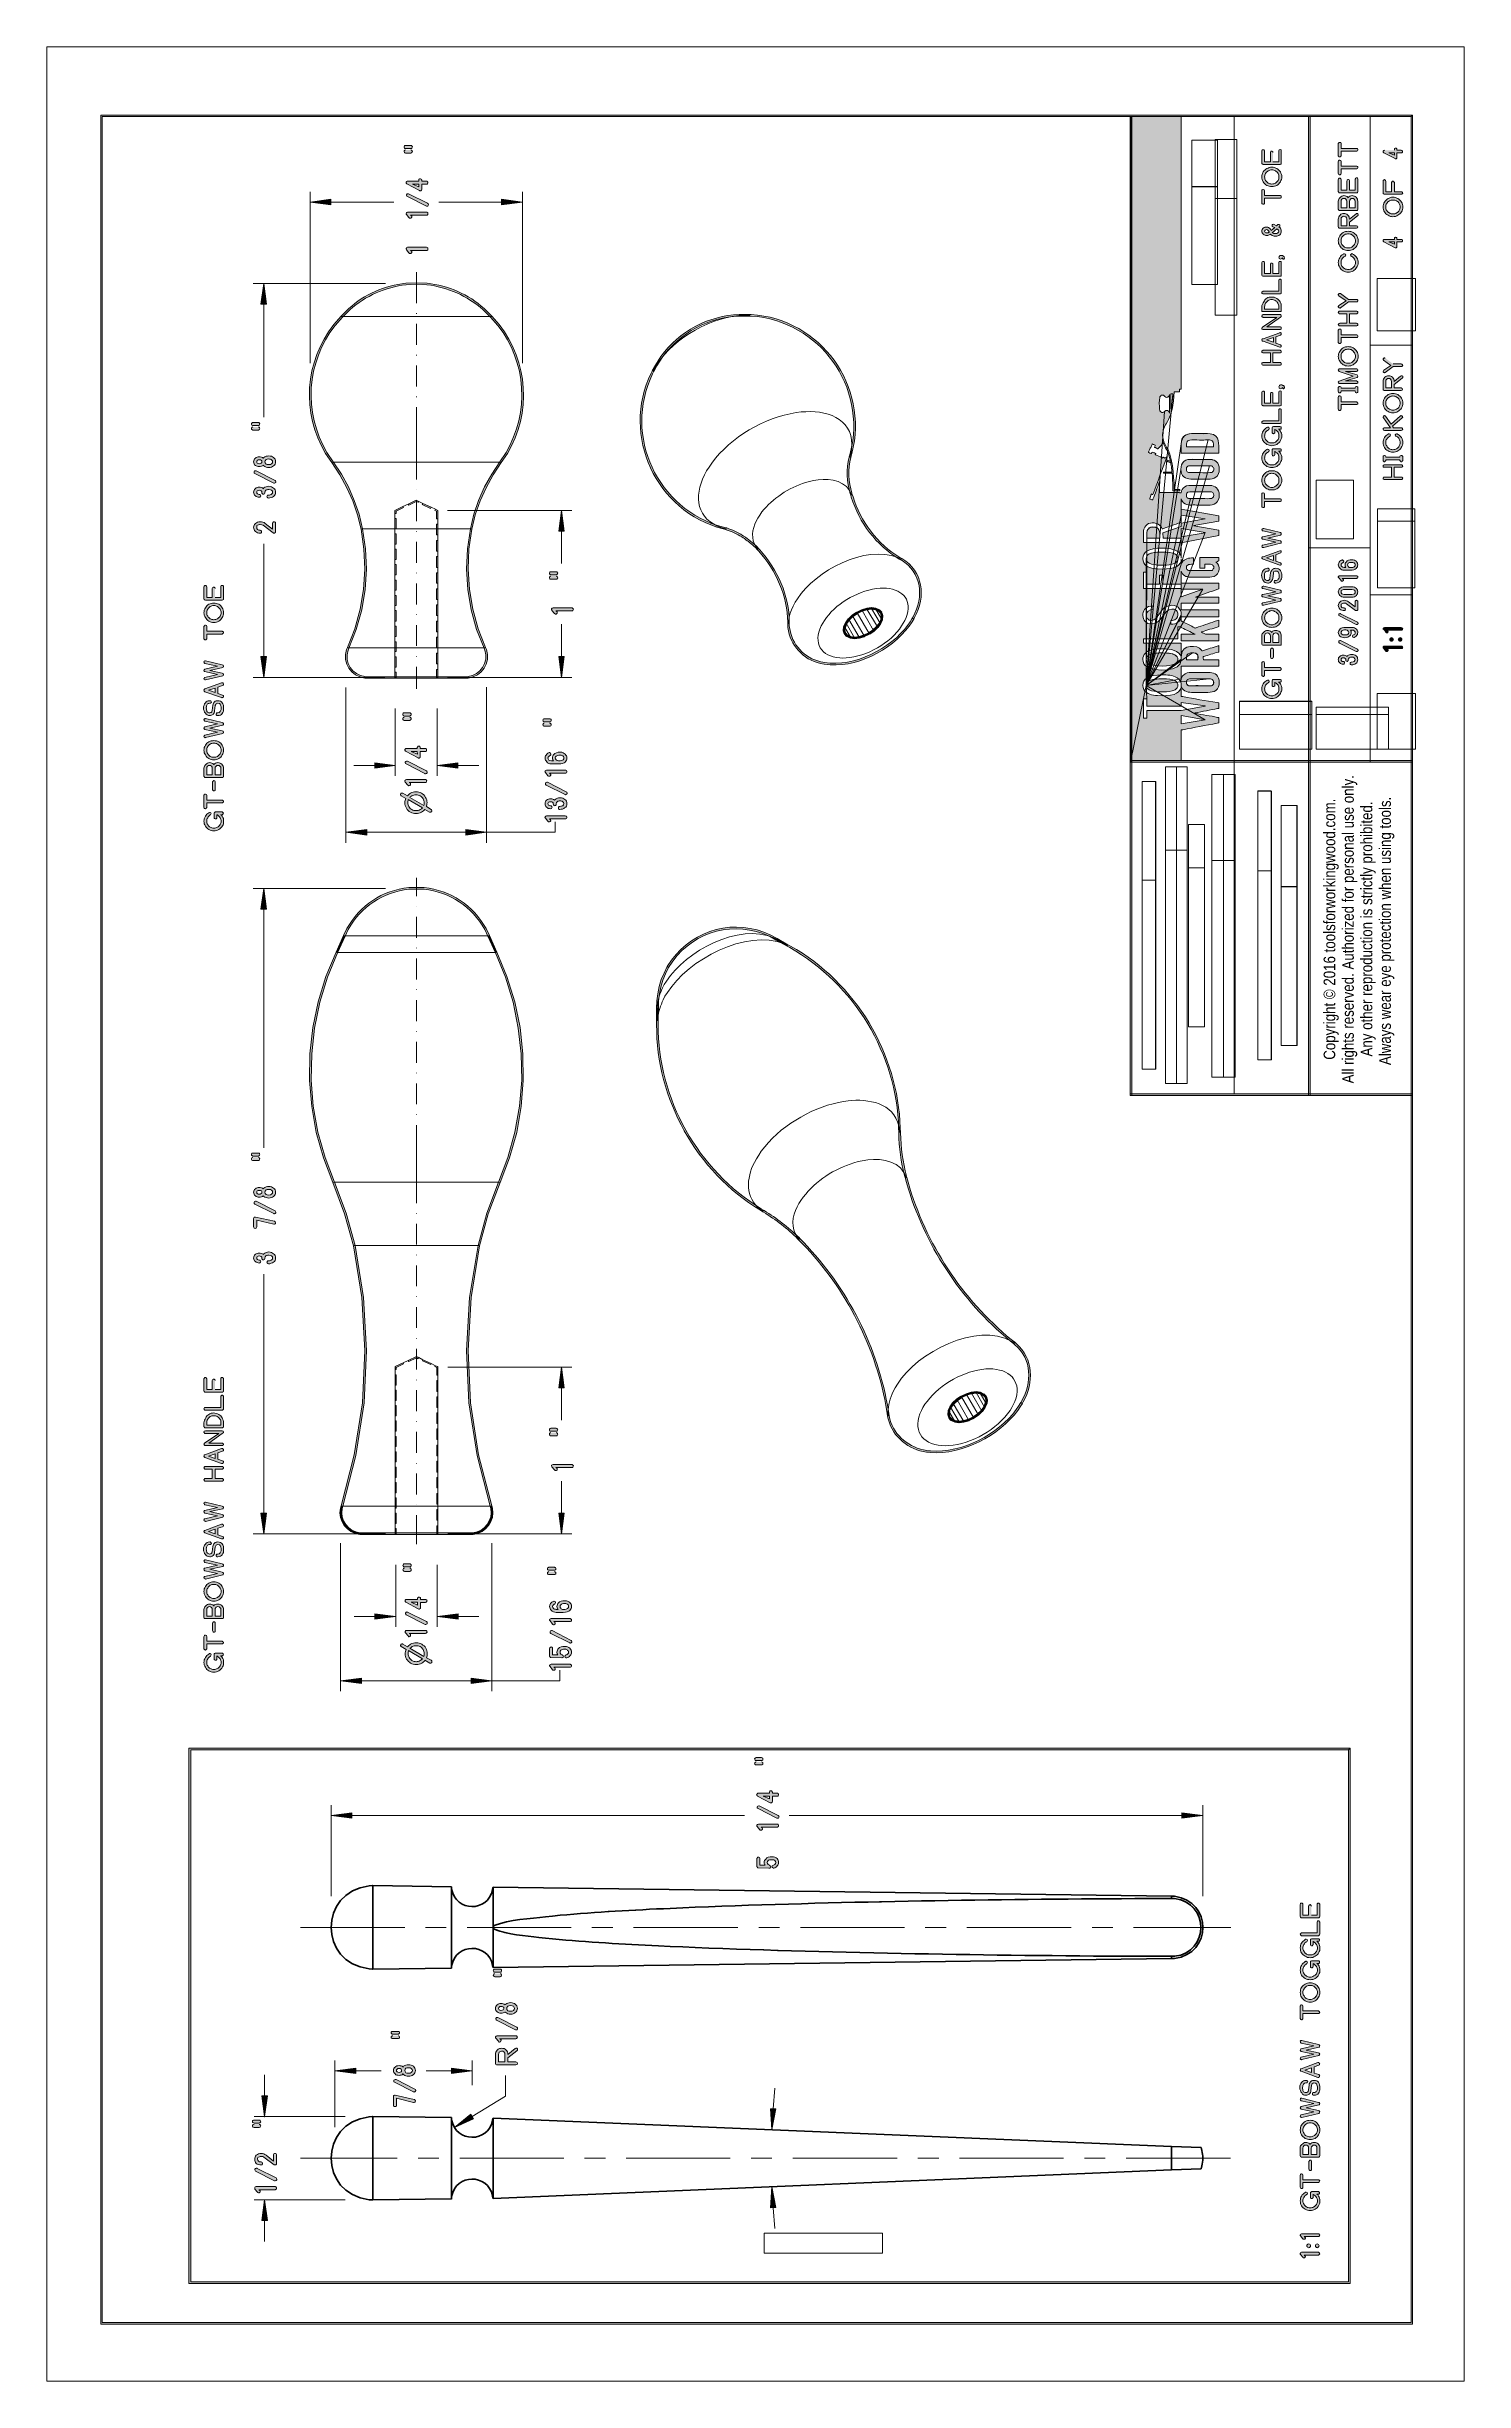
# Model space of a CAD drawing. Header units: inches. Extents: x -1525 to 612, y 0 to 1008.
# Drawn here: x 0 to 612, y 0 to 1008 of the extents above; entities that cross this region are included whole.
import ezdxf

# ---------------------------------------------------------------- set-up
doc = ezdxf.new("R2010")
doc.units = ezdxf.units.IN
doc.header["$MEASUREMENT"] = 0
doc.header["$XCLIPFRAME"] = 2
doc.layers.add('Layer 1', color=7, linetype='Continuous', lineweight=0)
picture_1 = doc.add_image_def('image30.png', size_in_pixel=(36, 213))
picture_2 = doc.add_image_def('image31.png', size_in_pixel=(176, 47))
picture_3 = doc.add_image_def('image33.png', size_in_pixel=(210, 39))
picture_4 = doc.add_image_def('image34.png', size_in_pixel=(106, 39))
picture_5 = doc.add_image_def('image35.png', size_in_pixel=(62, 131))
picture_6 = doc.add_image_def('image36.png', size_in_pixel=(24, 131))
picture_7 = doc.add_image_def('image37.png', size_in_pixel=(106, 68))
picture_8 = doc.add_image_def('image40.png', size_in_pixel=(62, 131))
picture_9 = doc.add_image_def('image42.png', size_in_pixel=(340, 24))
picture_10 = doc.add_image_def('image43.png', size_in_pixel=(144, 24))
picture_11 = doc.add_image_def('image44.png', size_in_pixel=(286, 29))
picture_12 = doc.add_image_def('image45.png', size_in_pixel=(146, 29))
picture_13 = doc.add_image_def('image46.png', size_in_pixel=(120, 68))
picture_14 = doc.add_image_def('image47.png', size_in_pixel=(88, 270))
picture_15 = doc.add_image_def('image48.png', size_in_pixel=(340, 24))
picture_16 = doc.add_image_def('image49.png', size_in_pixel=(178, 24))
picture_17 = doc.add_image_def('image50.png', size_in_pixel=(420, 20))
picture_18 = doc.add_image_def('image51.png', size_in_pixel=(150, 20))
picture_19 = doc.add_image_def('image52.png', size_in_pixel=(420, 20))
picture_20 = doc.add_image_def('image53.png', size_in_pixel=(600, 78))
picture_21 = doc.add_image_def('image54.png', size_in_pixel=(286, 29))
picture_22 = doc.add_image_def('image55.png', size_in_pixel=(78, 29))
picture_23 = doc.add_image_def('image56.png', size_in_pixel=(390, 21))
picture_24 = doc.add_image_def('image57.png', size_in_pixel=(154, 21))
picture_25 = doc.add_image_def('image58.png', size_in_pixel=(390, 21))
picture_26 = doc.add_image_def('image59.png', size_in_pixel=(154, 21))

# ---------------------------------------------------------------- blocks, each defined once
blk = doc.blocks.new('Block_34')
at = {"layer": 'Layer 1'}
blk.add_lwpolyline([(309.7, 55.3), (309.7, 64), (360.8, 64), (360.8, 55.3)], close=True, dxfattribs=at)
image = blk.add_image(picture_1, insert=(309.7, 55.3), size_in_units=(8.64, 51.1), rotation=90, dxfattribs=at)
image.dxf.v_pixel = (0.24, 0)
blk = doc.blocks.new('Block_35')
at = {"layer": 'Layer 1'}
blk.add_lwpolyline([(494.3, 905.3), (494.3, 947.6), (505.5, 947.6), (505.5, 905.3)], close=True, dxfattribs=at)
image = blk.add_image(picture_2, insert=(494.3, 905.3), size_in_units=(42.2, 11.2), rotation=90, dxfattribs=at)
image.dxf.v_pixel = (0.2374, 0)
blk = doc.blocks.new('Block_36')
at = {"layer": 'Layer 1'}
blk.add_lwpolyline([(494.3, 947.6), (494.3, 967.7), (505.5, 967.7), (505.5, 947.6)], close=True, dxfattribs=at)
blk = doc.blocks.new('Block_37')
at = {"layer": 'Layer 1'}
blk.add_lwpolyline([(504.4, 892.1), (504.4, 942.5), (513.8, 942.5), (513.8, 892.1)], close=True, dxfattribs=at)
image = blk.add_image(picture_3, insert=(504.4, 892.1), size_in_units=(50.4, 9.36), rotation=90, dxfattribs=at)
image.dxf.v_pixel = (0.24, 0)
blk = doc.blocks.new('Block_38')
at = {"layer": 'Layer 1'}
blk.add_lwpolyline([(504.4, 942.5), (504.4, 968), (513.8, 968), (513.8, 942.5)], close=True, dxfattribs=at)
image = blk.add_image(picture_4, insert=(504.4, 942.5), size_in_units=(25.4, 9.36), rotation=90, dxfattribs=at)
image.dxf.v_pixel = (0.24, 0)
blk = doc.blocks.new('Block_39')
at = {"layer": 'Layer 1'}
blk.add_lwpolyline([(514.9, 704.7), (514.9, 719.6), (546.2, 719.6), (546.2, 704.7)], close=True, dxfattribs=at)
image = blk.add_image(picture_5, insert=(514.9, 704.7), size_in_units=(14.9, 31.3), rotation=90, dxfattribs=at)
image.dxf.v_pixel = (0.2391, 0)
blk = doc.blocks.new('Block_40')
at = {"layer": 'Layer 1'}
blk.add_lwpolyline([(514.9, 719.6), (514.9, 725.3), (546.2, 725.3), (546.2, 719.6)], close=True, dxfattribs=at)
image = blk.add_image(picture_6, insert=(514.9, 719.6), size_in_units=(5.76, 31.3), rotation=90, dxfattribs=at)
image.dxf.v_pixel = (0.2391, 0)
blk = doc.blocks.new('Block_41')
at = {"layer": 'Layer 1'}
blk.add_lwpolyline([(548, 795.5), (548, 820.9), (564.2, 820.9), (564.2, 795.5)], close=True, dxfattribs=at)
image = blk.add_image(picture_7, insert=(548, 795.5), size_in_units=(25.4, 16.2), rotation=90, dxfattribs=at)
image.dxf.v_pixel = (0.2382, 0)
blk = doc.blocks.new('Block_42')
at = {"layer": 'Layer 1'}
blk.add_lwpolyline([(574.4, 885.3), (574.4, 907.9), (590.9, 907.9), (590.9, 885.3)], close=True, dxfattribs=at)
blk = doc.blocks.new('Block_43')
at = {"layer": 'Layer 1'}
blk.add_lwpolyline([(574.4, 704.7), (574.4, 728.7), (590.9, 728.7), (590.9, 704.7)], close=True, dxfattribs=at)
blk = doc.blocks.new('Block_44')
at = {"layer": 'Layer 1'}
blk.add_lwpolyline([(548, 704.7), (548, 719.6), (579.3, 719.6), (579.3, 704.7)], close=True, dxfattribs=at)
image = blk.add_image(picture_8, insert=(548, 704.7), size_in_units=(14.9, 31.3), rotation=90, dxfattribs=at)
image.dxf.v_pixel = (0.2391, 0)
blk = doc.blocks.new('Block_45')
at = {"layer": 'Layer 1'}
blk.add_lwpolyline([(548, 719.6), (548, 722.9), (579.3, 722.9), (579.3, 719.6)], close=True, dxfattribs=at)
blk = doc.blocks.new('Block_46')
at = {"layer": 'Layer 1'}
blk.add_lwpolyline([(522.9, 570.5), (522.9, 652.1), (528.7, 652.1), (528.7, 570.5)], close=True, dxfattribs=at)
image = blk.add_image(picture_9, insert=(522.9, 570.5), size_in_units=(81.6, 5.76), rotation=90, dxfattribs=at)
image.dxf.v_pixel = (0.24, 0)
blk = doc.blocks.new('Block_47')
at = {"layer": 'Layer 1'}
blk.add_lwpolyline([(522.9, 652.1), (522.9, 686.6), (528.7, 686.6), (528.7, 652.1)], close=True, dxfattribs=at)
image = blk.add_image(picture_10, insert=(522.9, 652.1), size_in_units=(34.6, 5.76), rotation=90, dxfattribs=at)
image.dxf.v_pixel = (0.24, 0)
blk = doc.blocks.new('Block_48')
at = {"layer": 'Layer 1'}
blk.add_lwpolyline([(532.9, 576.7), (532.9, 645.4), (539.8, 645.4), (539.8, 576.7)], close=True, dxfattribs=at)
image = blk.add_image(picture_11, insert=(532.9, 576.7), size_in_units=(68.6, 6.84), rotation=90, dxfattribs=at)
image.dxf.v_pixel = (0.236, 0)
blk = doc.blocks.new('Block_49')
at = {"layer": 'Layer 1'}
blk.add_lwpolyline([(532.9, 645.4), (532.9, 680.4), (539.8, 680.4), (539.8, 645.4)], close=True, dxfattribs=at)
image = blk.add_image(picture_12, insert=(532.9, 645.4), size_in_units=(35, 6.84), rotation=90, dxfattribs=at)
image.dxf.v_pixel = (0.236, 0)
blk = doc.blocks.new('Block_50')
at = {"layer": 'Layer 1'}
blk.add_lwpolyline([(574.5, 774.4), (574.5, 803.2), (590.7, 803.2), (590.7, 774.4)], close=True, dxfattribs=at)
image = blk.add_image(picture_13, insert=(574.5, 774.4), size_in_units=(28.8, 16.2), rotation=90, dxfattribs=at)
image.dxf.v_pixel = (0.2382, 0)
blk = doc.blocks.new('Block_51')
at = {"layer": 'Layer 1'}
blk.add_lwpolyline([(574.5, 803.2), (574.5, 808.5), (590.7, 808.5), (590.7, 803.2)], close=True, dxfattribs=at)
image = blk.add_image(picture_14, insert=(574.5, 803.2), size_in_units=(5.28, 16.2), rotation=90, dxfattribs=at)
image.dxf.v_pixel = (0.06, 0)
blk = doc.blocks.new('Block_52')
at = {"layer": 'Layer 1'}
blk.add_lwpolyline([(473, 566.5), (473, 648.1), (478.7, 648.1), (478.7, 566.5)], close=True, dxfattribs=at)
image = blk.add_image(picture_15, insert=(473, 566.5), size_in_units=(81.6, 5.76), rotation=90, dxfattribs=at)
image.dxf.v_pixel = (0.24, 0)
blk = doc.blocks.new('Block_53')
at = {"layer": 'Layer 1'}
blk.add_lwpolyline([(473, 648.1), (473, 690.8), (478.7, 690.8), (478.7, 648.1)], close=True, dxfattribs=at)
image = blk.add_image(picture_16, insert=(473, 648.1), size_in_units=(42.7, 5.76), rotation=90, dxfattribs=at)
image.dxf.v_pixel = (0.24, 0)
blk = doc.blocks.new('Block_54')
at = {"layer": 'Layer 1'}
blk.add_lwpolyline([(483, 560.3), (483, 661.1), (487.7, 661.1), (487.7, 560.3)], close=True, dxfattribs=at)
image = blk.add_image(picture_17, insert=(483, 560.3), size_in_units=(100.8, 4.68), rotation=90, dxfattribs=at)
image.dxf.v_pixel = (0.234, 0)
blk = doc.blocks.new('Block_55')
at = {"layer": 'Layer 1'}
blk.add_lwpolyline([(483, 661.1), (483, 697.1), (487.7, 697.1), (487.7, 661.1)], close=True, dxfattribs=at)
image = blk.add_image(picture_18, insert=(483, 661.1), size_in_units=(36, 4.68), rotation=90, dxfattribs=at)
image.dxf.v_pixel = (0.234, 0)
blk = doc.blocks.new('Block_56')
at = {"layer": 'Layer 1'}
blk.add_lwpolyline([(487.7, 560.3), (487.7, 661.1), (492.4, 661.1), (492.4, 560.3)], close=True, dxfattribs=at)
image = blk.add_image(picture_19, insert=(487.7, 560.3), size_in_units=(100.8, 4.68), rotation=90, dxfattribs=at)
image.dxf.v_pixel = (0.234, 0)
blk = doc.blocks.new('Block_57')
at = {"layer": 'Layer 1'}
blk.add_lwpolyline([(487.7, 661.1), (487.7, 697.1), (492.4, 697.1), (492.4, 661.1)], close=True, dxfattribs=at)
image = blk.add_image(picture_20, insert=(487.7, 661.1), size_in_units=(36, 4.68), rotation=90, dxfattribs=at)
image.dxf.v_pixel = (0.06, 0)
blk = doc.blocks.new('Block_58')
at = {"layer": 'Layer 1'}
blk.add_lwpolyline([(493, 584.8), (493, 653.4), (499.8, 653.4), (499.8, 584.8)], close=True, dxfattribs=at)
image = blk.add_image(picture_21, insert=(493, 584.8), size_in_units=(68.6, 6.84), rotation=90, dxfattribs=at)
image.dxf.v_pixel = (0.236, 0)
blk = doc.blocks.new('Block_59')
at = {"layer": 'Layer 1'}
blk.add_lwpolyline([(493, 653.4), (493, 672.1), (499.8, 672.1), (499.8, 653.4)], close=True, dxfattribs=at)
image = blk.add_image(picture_22, insert=(493, 653.4), size_in_units=(18.7, 6.84), rotation=90, dxfattribs=at)
image.dxf.v_pixel = (0.236, 0)
blk = doc.blocks.new('Block_60')
at = {"layer": 'Layer 1'}
blk.add_lwpolyline([(503, 563.1), (503, 656.7), (508, 656.7), (508, 563.1)], close=True, dxfattribs=at)
image = blk.add_image(picture_23, insert=(503, 563.1), size_in_units=(93.6, 5.04), rotation=90, dxfattribs=at)
image.dxf.v_pixel = (0.24, 0)
blk = doc.blocks.new('Block_61')
at = {"layer": 'Layer 1'}
blk.add_lwpolyline([(503, 656.7), (503, 693.7), (508, 693.7), (508, 656.7)], close=True, dxfattribs=at)
image = blk.add_image(picture_24, insert=(503, 656.7), size_in_units=(37, 5.04), rotation=90, dxfattribs=at)
image.dxf.v_pixel = (0.24, 0)
blk = doc.blocks.new('Block_62')
at = {"layer": 'Layer 1'}
blk.add_lwpolyline([(508, 563.1), (508, 656.7), (513.1, 656.7), (513.1, 563.1)], close=True, dxfattribs=at)
image = blk.add_image(picture_25, insert=(508, 563.1), size_in_units=(93.6, 5.04), rotation=90, dxfattribs=at)
image.dxf.v_pixel = (0.24, 0)
blk = doc.blocks.new('Block_63')
at = {"layer": 'Layer 1'}
blk.add_lwpolyline([(508, 656.7), (508, 693.7), (513.1, 693.7), (513.1, 656.7)], close=True, dxfattribs=at)
image = blk.add_image(picture_26, insert=(508, 656.7), size_in_units=(37, 5.04), rotation=90, dxfattribs=at)
image.dxf.v_pixel = (0.24, 0)
blk = doc.blocks.new('Block_33')
at = {"layer": 'Layer 1', "true_color": 0x000000, "transparency": 33554687}
h = blk.add_hatch(color=18, dxfattribs=at)
h.dxf.hatch_style = 2
h.paths.add_polyline_path([(589.7, 978.5), (589, 977.8), (589, 25.4), (24, 25.4), (24, 977.8), (589, 977.8), (589.7, 978.5), (23.3, 978.5), (23.3, 24.7), (589.7, 24.7), (589.7, 978.5)])
h = blk.add_hatch(color=18, dxfattribs=at)
h.dxf.hatch_style = 2
h.paths.add_polyline_path([(467.8, 555.2), (468.5, 555.2), (468.5, 977.8), (467.8, 977.8)])
h = blk.add_hatch(color=18, dxfattribs=at)
h.dxf.hatch_style = 2
h.paths.add_polyline_path([(544.8, 555.2), (545.5, 555.2), (545.5, 977.8), (544.8, 977.8)])
h = blk.add_hatch(color=18, dxfattribs=at)
edge = h.paths.add_edge_path()
edge.add_spline(control_points=[(474.7, 732.2), (474.7, 732.2), (474.8, 731.7), (474.8, 731.7), (474.8, 731.7), (475, 731.2), (475, 731.2), (475, 731.2), (475.4, 730.7), (475.4, 730.7), (475.4, 730.7), (476, 730.3), (476, 730.3), (476, 730.3), (476.9, 729.9), (476.9, 729.9), (476.9, 729.9), (478.1, 729.7), (478.1, 729.7), (478.1, 729.7), (479.6, 729.5), (479.6, 729.5), (479.6, 729.5), (481.5, 729.4), (481.5, 729.4), (481.5, 729.4), (483.4, 729.5), (483.4, 729.5), (484.8, 729.6), (487.2, 729.8), (488, 731.2), (488, 731.2), (488.3, 731.7), (488.3, 731.7), (488.3, 731.7), (488.3, 732.2), (488.3, 732.2), (488.3, 732.2), (488.3, 732.8), (488.3, 732.8), (488.3, 732.8), (488, 733.4), (488, 733.4), (488, 733.4), (487.6, 733.9), (487.6, 733.9), (487.6, 733.9), (487, 734.3), (487, 734.3), (487, 734.3), (486.1, 734.6), (486.1, 734.6), (486.1, 734.6), (484.9, 734.9), (484.9, 734.9), (484.9, 734.9), (483.4, 735), (483.4, 735), (483.4, 735), (481.5, 735.1), (481.5, 735.1), (479.9, 735), (476.8, 735), (475.4, 733.9), (475.4, 733.9), (475, 733.4), (475, 733.4), (475, 733.4), (474.8, 732.8), (474.8, 732.8), (474.8, 732.8), (474.7, 732.2), (474.7, 732.2), (474.7, 732.2), (474.7, 743.5), (474.7, 743.5), (474.7, 743.5), (474.8, 742.9), (474.8, 742.9), (474.8, 742.9), (475, 742.4), (475, 742.4), (475, 742.4), (475.4, 741.9), (475.4, 741.9), (475.4, 741.9), (476, 741.5), (476, 741.5), (476, 741.5), (476.9, 741.1), (476.9, 741.1), (476.9, 741.1), (478.1, 740.9), (478.1, 740.9), (478.1, 740.9), (479.6, 740.7), (479.6, 740.7), (479.6, 740.7), (481.5, 740.6), (481.5, 740.6), (481.5, 740.6), (483.4, 740.7), (483.4, 740.7), (484.8, 740.8), (487.2, 741), (488, 742.4), (488, 742.4), (488.3, 742.9), (488.3, 742.9), (488.3, 742.9), (488.3, 743.5), (488.3, 743.5), (488.3, 743.5), (488.3, 744), (488.3, 744), (488.3, 744), (488, 744.5), (488, 744.5), (487.2, 745.9), (484.8, 746.1), (483.4, 746.2), (483.4, 746.2), (481.5, 746.3), (481.5, 746.3), (481.5, 746.3), (479.6, 746.2), (479.6, 746.2), (478.1, 746), (476, 746), (475, 744.5), (475, 744.5), (474.8, 744), (474.8, 744), (474.8, 744), (474.7, 743.5), (474.7, 743.5), (474.7, 743.5), (474.7, 732.2), (474.7, 732.2), (474.7, 732.2), (474.9, 797.3), (474.9, 797.3), (474.9, 797.3), (474.9, 797.2), (474.9, 797.2), (474.9, 796.8), (474.9, 796.3), (474.9, 795.8), (474.9, 795.8), (474.9, 795.8), (474.9, 795.8), (474.9, 795.8), (475.1, 795.8), (475.1, 795.8), (476.9, 795.8), (478.6, 795.8), (480.3, 795.8), (480.3, 795.8), (480.5, 795.8), (480.5, 795.8), (480.5, 795.8), (480.5, 796), (480.5, 796), (480.5, 797.2), (480.7, 798.4), (480.1, 799.4), (480.1, 799.4), (479.8, 799.9), (479.8, 799.9), (479.8, 799.9), (479.4, 800.2), (479.4, 800.2), (477.7, 801.1), (475, 800.7), (475, 798.2), (475, 798.2), (474.9, 797.3), (474.9, 797.3), (474.9, 797.3), (474.7, 732.2), (474.7, 732.2), (474.7, 732.2), (474.7, 787), (474.7, 787), (474.7, 787), (474.8, 786.4), (474.8, 786.4), (474.8, 786.4), (475, 785.9), (475, 785.9), (475, 785.9), (475.4, 785.4), (475.4, 785.4), (475.4, 785.4), (476, 785), (476, 785), (476, 785), (476.9, 784.6), (476.9, 784.6), (476.9, 784.6), (478.1, 784.4), (478.1, 784.4), (478.1, 784.4), (479.6, 784.2), (479.6, 784.2), (479.6, 784.2), (481.5, 784.1), (481.5, 784.1), (481.5, 784.1), (483.4, 784.2), (483.4, 784.2), (484.8, 784.3), (487.2, 784.5), (488, 785.9), (488, 785.9), (488.3, 786.4), (488.3, 786.4), (488.3, 786.4), (488.3, 787), (488.3, 787), (488.3, 787), (488.3, 787.6), (488.3, 787.6), (488.3, 787.6), (488, 788.1), (488, 788.1), (488, 788.1), (487.6, 788.6), (487.6, 788.6), (487.6, 788.6), (487, 789), (487, 789), (487, 789), (486.1, 789.3), (486.1, 789.3), (486.1, 789.3), (484.9, 789.6), (484.9, 789.6), (484.9, 789.6), (483.4, 789.7), (483.4, 789.7), (483.4, 789.7), (481.5, 789.8), (481.5, 789.8), (481.5, 789.8), (479.6, 789.7), (479.6, 789.7), (479.6, 789.7), (478.1, 789.6), (478.1, 789.6), (478.1, 789.6), (476.9, 789.3), (476.9, 789.3), (476.9, 789.3), (476, 789), (476, 789), (476, 789), (475.4, 788.6), (475.4, 788.6), (475.4, 788.6), (475, 788.1), (475, 788.1), (475, 788.1), (474.8, 787.6), (474.8, 787.6), (474.8, 787.6), (474.7, 787), (474.7, 787), (474.7, 787), (474.7, 732.2), (474.7, 732.2), (474.7, 732.2), (489.8, 805.7), (489.8, 805.7), (489.8, 805.7), (500.1, 804.2), (500.1, 804.2), (500.1, 804.2), (500.1, 804.1), (500.1, 804.1), (500.1, 804.1), (489.8, 802.3), (489.8, 802.3), (489.8, 802.3), (489.8, 800.9), (489.8, 800.9), (489.8, 800.9), (481.9, 798.1), (481.9, 798.1), (481.9, 798.1), (482, 795.8), (482, 795.8), (482, 795.8), (489.8, 795.8), (489.8, 795.8), (489.8, 795.8), (489.8, 793.8), (489.8, 793.8), (489.8, 793.8), (506, 796.9), (506, 796.9), (506, 796.9), (506, 799.2), (506, 799.2), (506, 799.2), (495.3, 801.1), (495.3, 801.1), (495.3, 801.1), (495.3, 801.2), (495.3, 801.2), (495.3, 801.2), (506, 803.2), (506, 803.2), (506, 803.2), (506, 805.5), (506, 805.5), (506, 805.5), (489.8, 808.3), (489.8, 808.3), (489.8, 808.3), (489.8, 805.7), (489.8, 805.7), (489.8, 805.7), (474.7, 732.2), (474.7, 732.2), (474.7, 732.2), (500.1, 798.2), (500.1, 798.2), (500.1, 798.2), (500.1, 798.1), (500.1, 798.1), (500.1, 798.1), (489.8, 796.4), (489.8, 796.4), (489.8, 796.4), (489.8, 800), (489.8, 800), (489.8, 800), (500.1, 798.2), (500.1, 798.2), (500.1, 798.2), (474.7, 732.2), (474.7, 732.2), (474.7, 732.2), (489.8, 735.1), (489.8, 735.1), (489.8, 735.1), (489.7, 734.8), (489.7, 734.8), (489.6, 734.3), (489.5, 733.7), (489.7, 733.2), (489.7, 733.2), (489.8, 733), (489.8, 733), (489.8, 733), (489.8, 732.9), (489.8, 732.9), (489.8, 732.5), (489.9, 732.5), (489.8, 732.1), (489.8, 732.1), (489.8, 731.9), (489.8, 731.9), (489.8, 731.9), (489.8, 731.9), (489.8, 731.9), (489.8, 731.9), (489.8, 731.9), (489.8, 731.9), (489.8, 731.9), (490.1, 731.3), (490.1, 731.3), (490.1, 731.3), (490.4, 730.7), (490.4, 730.7), (490.4, 730.7), (490.8, 730.3), (490.8, 730.3), (492.3, 728.9), (494.5, 729.3), (496.4, 729.2), (496.4, 729.2), (499.4, 729.2), (499.4, 729.2), (501.8, 729.3), (504.8, 728.8), (505.9, 731.6), (505.9, 731.6), (506.1, 732.5), (506.1, 732.5), (506.1, 732.5), (506.2, 733.5), (506.2, 733.5), (506.2, 733.5), (506.1, 734.5), (506.1, 734.5), (506.1, 734.5), (505.9, 735.4), (505.9, 735.4), (504.9, 737.8), (502.9, 737.8), (500.8, 737.8), (500.8, 737.8), (497.9, 737.8), (497.9, 737.8), (495.6, 737.5), (492.7, 738.5), (490.8, 736.7), (490.8, 736.7), (490.4, 736.3), (490.4, 736.3), (490.4, 736.3), (490.1, 735.7), (490.1, 735.7), (490.1, 735.7), (489.8, 735.1), (489.8, 735.1), (489.8, 735.1), (474.7, 732.2), (474.7, 732.2), (474.7, 732.2), (502, 735), (502, 735), (502, 735), (502.4, 735), (502.4, 735), (502.4, 735), (502.8, 734.9), (502.8, 734.9), (503.8, 734.7), (504, 733.7), (503.7, 732.8), (503.7, 732.8), (503.5, 732.5), (503.5, 732.5), (503.5, 732.5), (503.3, 732.4), (503.3, 732.4), (503.3, 732.4), (503.1, 732.2), (503.1, 732.2), (503.1, 732.2), (502.8, 732.1), (502.8, 732.1), (502.8, 732.1), (502.4, 732.1), (502.4, 732.1), (502.4, 732.1), (493.4, 732.1), (493.4, 732.1), (492, 732.1), (491.9, 733.1), (492.1, 734.2), (492.1, 734.2), (492.2, 734.5), (492.2, 734.5), (492.2, 734.5), (492.5, 734.7), (492.5, 734.7), (492.5, 734.7), (492.7, 734.8), (492.7, 734.8), (492.7, 734.8), (493, 734.9), (493, 734.9), (493, 734.9), (493.4, 735), (493.4, 735), (493.4, 735), (502, 735), (502, 735), (502, 735), (474.7, 732.2), (474.7, 732.2), (474.7, 732.2), (489.8, 743.3), (489.8, 743.3), (489.8, 743.3), (489.8, 743.6), (489.8, 743.6), (489.8, 743.6), (489.8, 743.3), (489.8, 743.3), (489.8, 743.3), (474.7, 732.2), (474.7, 732.2), (474.7, 732.2), (489.8, 743.3), (489.8, 743.3), (489.8, 743.3), (489.8, 743.6), (489.8, 743.6), (489.8, 743.6), (489.8, 743.3), (489.8, 743.3), (489.8, 743.3), (474.7, 732.2), (474.7, 732.2), (474.7, 732.2), (489.8, 762.4), (489.8, 762.4), (489.8, 762.6), (489.8, 762.7), (489.8, 762.8), (489.8, 762.8), (489.8, 762.9), (489.8, 762.9), (489.8, 762.9), (489.8, 762.8), (489.8, 762.8), (489.8, 762.7), (489.8, 762.6), (489.8, 762.4), (489.8, 762.4), (474.7, 732.2), (474.7, 732.2), (474.7, 732.2), (489.8, 762.4), (489.8, 762.4), (489.8, 762.6), (489.8, 762.7), (489.8, 762.8), (489.8, 762.8), (489.8, 762.9), (489.8, 762.9), (489.8, 762.9), (489.8, 762.8), (489.8, 762.8), (489.8, 762.7), (489.8, 762.6), (489.8, 762.4), (489.8, 762.4), (474.7, 732.2), (474.7, 732.2), (474.7, 732.2), (468, 699.8), (468, 699.8), (468, 699.8), (469, 699.8), (469, 699.8), (475.6, 699.8), (482.2, 699.8), (488.9, 699.8), (488.9, 699.8), (489.8, 699.8), (489.8, 699.8), (489.8, 699.8), (489.8, 700.3), (489.8, 700.3), (489.8, 704.4), (489.8, 708.4), (489.8, 712.4), (489.8, 712.4), (489.8, 713), (489.8, 713), (489.8, 713), (490.5, 713.1), (490.5, 713.1), (495.4, 714.1), (500.3, 715), (505.3, 715.9), (505.3, 715.9), (506, 716), (506, 716), (506, 716), (506, 716.2), (506, 716.2), (506, 716.9), (506, 717.6), (506, 718.3), (506, 718.3), (506, 718.4), (506, 718.4), (506, 718.4), (505.5, 718.4), (505.5, 718.4), (502.3, 719.1), (499, 719.5), (495.8, 720.2), (495.8, 720.2), (495.3, 720.2), (495.3, 720.2), (495.3, 720.2), (495.3, 720.3), (495.3, 720.3), (495.3, 720.3), (495.8, 720.4), (495.8, 720.4), (499, 720.9), (502.3, 721.7), (505.5, 722.2), (505.5, 722.2), (506, 722.3), (506, 722.3), (506, 722.3), (506, 722.4), (506, 722.4), (506, 723.1), (506, 723.8), (506, 724.6), (506, 724.6), (506, 724.7), (506, 724.7), (506, 724.7), (505.3, 724.8), (505.3, 724.8), (500.3, 725.6), (495.4, 726.5), (490.5, 727.4), (490.5, 727.4), (489.8, 727.5), (489.8, 727.5), (489.8, 727.5), (489.8, 727.7), (489.8, 727.7), (489.8, 729), (489.8, 730.4), (489.8, 731.8), (489.8, 731.8), (489.8, 731.9), (489.8, 731.9), (489.8, 731.9), (489.8, 731.9), (489.8, 731.9), (489.8, 731.9), (489.7, 731), (489.7, 731), (489.7, 731), (489.2, 730.2), (489.2, 730.2), (489.2, 730.2), (488.6, 729.5), (488.6, 729.5), (488.6, 729.5), (487.8, 728.9), (487.8, 728.9), (487.8, 728.9), (486.7, 728.3), (486.7, 728.3), (486.7, 728.3), (485.2, 728), (485.2, 728), (485.2, 728), (483.5, 727.8), (483.5, 727.8), (483.5, 727.8), (481.5, 727.7), (481.5, 727.7), (481.5, 727.7), (479.5, 727.8), (479.5, 727.8), (477.3, 728), (474.9, 728.3), (473.6, 730.4), (473.6, 730.4), (473.3, 731.3), (473.3, 731.3), (473.3, 731.3), (473.2, 732.2), (473.2, 732.2), (473.2, 732.2), (473.3, 733.3), (473.3, 733.3), (473.3, 733.3), (473.6, 734.1), (473.6, 734.1), (473.6, 734.1), (474.2, 734.9), (474.2, 734.9), (474.2, 734.9), (475.1, 735.5), (475.1, 735.5), (475.1, 735.5), (476.2, 736.1), (476.2, 736.1), (476.2, 736.1), (477.7, 736.5), (477.7, 736.5), (477.7, 736.5), (479.5, 736.7), (479.5, 736.7), (479.5, 736.7), (481.5, 736.8), (481.5, 736.8), (483.8, 736.8), (486, 736.7), (488, 735.5), (488, 735.5), (488.8, 734.9), (488.8, 734.9), (488.8, 734.9), (489.2, 734.3), (489.2, 734.3), (489.2, 734.3), (489.6, 733.6), (489.6, 733.6), (489.6, 733.6), (489.6, 734), (489.6, 734), (489.8, 734.4), (489.5, 734.3), (489.8, 734.9), (489.8, 734.9), (489.8, 735.1), (489.8, 735.1), (489.8, 735.1), (489.8, 735.4), (489.8, 735.4), (489.8, 736.8), (489.8, 738.2), (489.8, 739.6), (489.8, 739.6), (489.8, 740.5), (489.8, 740.5), (489.8, 740.5), (490.5, 740.5), (490.5, 740.5), (495.4, 740.5), (500.3, 740.5), (505.3, 740.5), (505.3, 740.5), (506, 740.5), (506, 740.5), (506, 740.5), (506, 740.6), (506, 740.6), (506, 741.4), (506, 742.3), (506, 743.1), (506, 743.1), (506, 743.2), (506, 743.2), (506, 743.2), (505.7, 743.2), (505.7, 743.2), (503.7, 743.2), (501.6, 743.2), (499.6, 743.2), (499.6, 743.2), (499.4, 743.2), (499.4, 743.2), (499.4, 743.2), (499.4, 743.4), (499.4, 743.4), (499.3, 743.7), (499.3, 744.2), (499.3, 744.5), (499.3, 744.5), (499.3, 744.7), (499.3, 744.7), (499.3, 744.7), (499.6, 744.7), (499.6, 744.7), (501.6, 745.3), (503.6, 746), (505.7, 746.6), (505.7, 746.6), (506, 746.6), (506, 746.6), (506, 746.6), (506, 746.8), (506, 746.8), (506, 747.6), (506, 748.5), (506, 749.3), (506, 749.3), (506, 749.5), (506, 749.5), (506, 749.5), (505.7, 749.3), (505.7, 749.3), (503.5, 748.6), (501.2, 747.9), (499, 747.2), (499, 747.2), (498.7, 747.1), (498.7, 747.1), (498.7, 747.1), (498.5, 747.5), (498.5, 747.5), (496.9, 749.9), (490, 749.9), (489.9, 745.4), (489.9, 745.4), (489.8, 744.4), (489.8, 744.4), (489.8, 744.4), (489.8, 744.6), (489.8, 744.6), (489.8, 746.5), (489.8, 748.4), (489.8, 750.2), (489.8, 750.2), (489.8, 750.5), (489.8, 750.5), (489.8, 750.5), (489.1, 750.5), (489.1, 750.5), (484.1, 750.5), (479.1, 750.5), (474.1, 750.5), (474.1, 750.5), (473.5, 750.5), (473.5, 750.5), (473.5, 750.5), (473.5, 750.6), (473.5, 750.6), (473.5, 751.1), (473.5, 751.7), (473.5, 752.2), (473.5, 752.2), (473.5, 752.3), (473.5, 752.3), (473.5, 752.3), (474.1, 752.3), (474.1, 752.3), (478.6, 752.3), (483.1, 752.3), (487.7, 752.3), (487.7, 752.3), (488.3, 752.3), (488.3, 752.3), (488.3, 752.3), (488.3, 752.5), (488.3, 752.5), (488.3, 754.1), (488.3, 755.7), (488.3, 757.3), (488.3, 757.3), (488.3, 757.5), (488.3, 757.5), (488.3, 757.5), (488.4, 757.5), (488.4, 757.5), (488.9, 757.5), (489.3, 757.5), (489.8, 757.5), (489.8, 757.5), (489.8, 757.5), (489.8, 757.5), (489.8, 757.5), (489.8, 757.3), (489.8, 757.3), (489.8, 757.3), (490.1, 757.1), (490.1, 757.1), (491.9, 756.1), (493.8, 755.4), (495.5, 754.4), (495.5, 754.4), (495.8, 754.3), (495.8, 754.3), (495.8, 754.3), (495.5, 754.3), (495.5, 754.3), (493.7, 754.3), (491.9, 754.3), (490.1, 754.3), (490.1, 754.3), (489.8, 754.3), (489.8, 754.3), (489.8, 754.3), (489.8, 754.2), (489.8, 754.2), (489.8, 753.3), (489.8, 752.5), (489.8, 751.6), (489.8, 751.6), (489.8, 751.5), (489.8, 751.5), (489.8, 751.5), (490.5, 751.5), (490.5, 751.5), (495.4, 751.5), (500.3, 751.5), (505.3, 751.5), (505.3, 751.5), (506, 751.5), (506, 751.5), (506, 751.5), (506, 751.6), (506, 751.6), (506, 752.5), (506, 753.3), (506, 754.2), (506, 754.2), (506, 754.3), (506, 754.3), (506, 754.3), (505.1, 754.3), (505.1, 754.3), (503.6, 754.3), (502, 754.3), (500.5, 754.3), (500.5, 754.3), (500.2, 754.3), (500.2, 754.3), (499.6, 754.7), (499.1, 754.9), (498.5, 755.2), (498.5, 755.2), (498.5, 755.3), (498.5, 755.3), (498.5, 755.3), (498.5, 755.3), (498.5, 755.3), (498.5, 755.3), (498.8, 755.4), (498.8, 755.4), (501, 756.2), (503.4, 756.7), (505.7, 757.5), (505.7, 757.5), (506, 757.6), (506, 757.6), (506, 757.6), (506, 757.7), (506, 757.7), (506, 758.5), (506, 759.4), (506, 760.3), (506, 760.3), (506, 760.4), (506, 760.4), (506, 760.4), (505.6, 760.3), (505.6, 760.3), (505.6, 760.3), (504.4, 759.9), (504.4, 759.9), (501.7, 758.9), (498.9, 758.1), (496.3, 757.1), (496.3, 757.1), (495.8, 757), (495.8, 757), (495.8, 757), (495.6, 757.1), (495.6, 757.1), (494, 758), (492.4, 758.7), (490.7, 759.5), (490.7, 759.5), (490.1, 759.9), (490.1, 759.9), (490.1, 759.9), (489.8, 760), (489.8, 760), (489.8, 760), (489.8, 760.1), (489.8, 760.1), (489.8, 760.7), (489.8, 761.3), (489.8, 761.9), (489.8, 761.9), (489.8, 761.9), (489.8, 761.9), (489.8, 761.9), (490.5, 761.9), (490.5, 761.9), (495.4, 761.9), (500.3, 761.9), (505.3, 761.9), (505.3, 761.9), (506, 761.9), (506, 761.9), (506, 761.9), (506, 762.1), (506, 762.1), (506, 762.9), (506, 763.8), (506, 764.6), (506, 764.6), (506, 764.8), (506, 764.8), (506, 764.8), (505.3, 764.8), (505.3, 764.8), (500.3, 764.8), (495.4, 764.8), (490.5, 764.8), (490.5, 764.8), (489.8, 764.8), (489.8, 764.8), (489.8, 764.8), (489.8, 764.9), (489.8, 764.9), (489.8, 765.8), (489.8, 766.8), (489.8, 767.7), (489.8, 767.7), (489.8, 767.8), (489.8, 767.8), (489.8, 767.8), (490.5, 767.8), (490.5, 767.8), (495.4, 767.8), (500.3, 767.8), (505.3, 767.8), (505.3, 767.8), (506, 767.8), (506, 767.8), (506, 767.8), (506, 767.9), (506, 767.9), (506, 768.7), (506, 769.5), (506, 770.2), (506, 770.2), (506, 770.3), (506, 770.3), (506, 770.3), (505.6, 770.3), (505.6, 770.3), (502.5, 770.3), (499.4, 770.3), (496.3, 770.3), (496.3, 770.3), (495.9, 770.3), (495.9, 770.3), (495.9, 770.3), (496.3, 770.5), (496.3, 770.5), (499.4, 771.6), (502.5, 772.7), (505.6, 773.8), (505.6, 773.8), (506, 773.9), (506, 773.9), (506, 773.9), (506, 774), (506, 774), (506, 774.7), (506, 775.5), (506, 776.2), (506, 776.2), (506, 776.3), (506, 776.3), (506, 776.3), (505.3, 776.3), (505.3, 776.3), (500.3, 776.3), (495.4, 776.3), (490.5, 776.3), (490.5, 776.3), (489.8, 776.3), (489.8, 776.3), (489.8, 776.3), (489.8, 776.5), (489.8, 776.5), (489.8, 778.1), (489.8, 779.8), (489.8, 781.4), (489.8, 781.4), (489.8, 781.6), (489.8, 781.6), (489.8, 781.6), (490.1, 781), (490.1, 781), (490.1, 781), (490.4, 780.4), (490.4, 780.4), (490.4, 780.4), (490.8, 780), (490.8, 780), (490.8, 780), (491.3, 779.6), (491.3, 779.6), (491.3, 779.6), (491.8, 779.3), (491.8, 779.3), (491.8, 779.3), (492.4, 779.2), (492.4, 779.2), (492.4, 779.2), (493.1, 779), (493.1, 779), (493.1, 779), (493.7, 779), (493.7, 779), (493.7, 779), (494.1, 779), (494.1, 779), (496.3, 779), (498.5, 779), (500.8, 779), (500.8, 779), (502.1, 779), (502.1, 779), (502.1, 779), (503, 779.1), (503, 779.1), (505.8, 779.2), (507.2, 782.9), (505.4, 784.9), (505.4, 784.9), (505.1, 785.2), (505.1, 785.2), (505.1, 785.2), (504.8, 785.5), (504.8, 785.5), (504.8, 785.5), (504.8, 785.5), (504.8, 785.5), (505.2, 785.7), (505.6, 785.8), (505.9, 786), (505.9, 786), (506, 786), (506, 786), (506, 786), (506, 786.1), (506, 786.1), (506, 786.5), (506, 786.9), (506, 787.3), (506, 787.3), (506, 787.4), (506, 787.4), (506, 787.4), (505.6, 787.4), (505.6, 787.4), (503.1, 787.4), (500.6, 787.4), (498.1, 787.4), (498.1, 787.4), (497.8, 787.4), (497.8, 787.4), (497.8, 787.4), (497.8, 787.2), (497.8, 787.2), (497.8, 785.8), (497.8, 784.4), (497.8, 783), (497.8, 783), (497.8, 782.8), (497.8, 782.8), (497.8, 782.8), (497.9, 782.8), (497.9, 782.8), (498.5, 782.8), (499.2, 782.8), (499.9, 782.8), (499.9, 782.8), (500, 782.8), (500, 782.8), (500, 782.8), (500, 782.9), (500, 782.9), (500, 783.4), (500, 784), (500, 784.5), (500, 784.5), (500, 784.6), (500, 784.6), (500, 784.6), (500.5, 784.6), (500.5, 784.6), (501.3, 784.6), (502.2, 784.6), (503, 784.4), (503, 784.4), (503.3, 784.3), (503.3, 784.3), (503.3, 784.3), (503.5, 784), (503.5, 784), (503.5, 784), (503.6, 783.8), (503.6, 783.8), (503.6, 783.8), (503.8, 783.5), (503.8, 783.5), (503.8, 783.5), (503.8, 783.1), (503.8, 783.1), (503.8, 783.1), (503.8, 782.8), (503.8, 782.8), (503.8, 782.8), (503.6, 782.5), (503.6, 782.5), (503.6, 782.5), (503.5, 782.2), (503.5, 782.2), (503.5, 782.2), (503.3, 782), (503.3, 782), (503.3, 782), (503.1, 781.9), (503.1, 781.9), (503.1, 781.9), (502.8, 781.9), (502.8, 781.9), (502.8, 781.9), (502.4, 781.8), (502.4, 781.8), (502.4, 781.8), (500.8, 781.8), (500.8, 781.8), (498.2, 781.9), (495.4, 781.7), (492.9, 781.9), (492.9, 781.9), (492.6, 782), (492.6, 782), (492.6, 782), (492.4, 782.2), (492.4, 782.2), (492.4, 782.2), (492.2, 782.3), (492.2, 782.3), (492.2, 782.3), (492.1, 782.5), (492.1, 782.5), (492.1, 782.5), (492, 783), (492, 783), (492, 783), (492.1, 783.4), (492.1, 783.4), (492.1, 783.4), (492.1, 783.7), (492.1, 783.7), (492.1, 783.7), (492.4, 784), (492.4, 784), (492.4, 784), (492.6, 784.2), (492.6, 784.2), (492.6, 784.2), (493, 784.4), (493, 784.4), (493, 784.4), (493.6, 784.5), (493.6, 784.5), (493.6, 784.5), (494.2, 784.6), (494.2, 784.6), (494.2, 784.6), (495.1, 784.6), (495.1, 784.6), (495.1, 784.6), (495.1, 784.7), (495.1, 784.7), (495.1, 785.5), (495.1, 786.3), (495.1, 787.1), (495.1, 787.1), (495.1, 787.3), (495.1, 787.3), (495.1, 787.3), (495, 787.3), (495, 787.3), (493, 787.3), (491.2, 787), (490.1, 785.2), (490.1, 785.2), (489.8, 784.6), (489.8, 784.6), (489.8, 784.6), (489.8, 784.6), (489.8, 784.6), (489.8, 785.3), (489.8, 786), (489.8, 786.7), (489.8, 786.7), (489.8, 786.8), (489.8, 786.8), (489.8, 786.8), (489.7, 785.9), (489.7, 785.9), (489.7, 785.9), (489.3, 785), (489.3, 785), (489.3, 785), (488.7, 784.3), (488.7, 784.3), (488.7, 784.3), (487.9, 783.6), (487.9, 783.6), (487.9, 783.6), (486.7, 783.1), (486.7, 783.1), (486.7, 783.1), (485.3, 782.7), (485.3, 782.7), (485.3, 782.7), (483.5, 782.5), (483.5, 782.5), (483.5, 782.5), (481.5, 782.4), (481.5, 782.4), (481.5, 782.4), (479.5, 782.5), (479.5, 782.5), (477.5, 782.6), (474.7, 783.2), (473.6, 785.1), (473.6, 785.1), (473.3, 786), (473.3, 786), (473.3, 786), (473.2, 787), (473.2, 787), (473.2, 787), (473.3, 788), (473.3, 788), (473.3, 788), (473.6, 788.8), (473.6, 788.8), (473.6, 788.8), (474.2, 789.6), (474.2, 789.6), (474.2, 789.6), (475.1, 790.3), (475.1, 790.3), (475.1, 790.3), (476.2, 790.8), (476.2, 790.8), (476.2, 790.8), (477.7, 791.2), (477.7, 791.2), (477.7, 791.2), (479.5, 791.5), (479.5, 791.5), (479.5, 791.5), (481.5, 791.5), (481.5, 791.5), (483.8, 791.5), (486.9, 791.3), (488.7, 789.7), (488.7, 789.7), (489.3, 788.9), (489.3, 788.9), (489.3, 788.9), (489.7, 788.1), (489.7, 788.1), (489.7, 788.1), (489.8, 787.1), (489.8, 787.1), (489.8, 787.1), (489.8, 787.4), (489.8, 787.4), (489.8, 789.5), (489.8, 791.6), (489.8, 793.7), (489.8, 793.7), (489.8, 794), (489.8, 794), (489.8, 794), (489.1, 794), (489.1, 794), (484.1, 794), (479.1, 794), (474.1, 794), (474.1, 794), (473.5, 794), (473.5, 794), (473.5, 794), (473.5, 797.9), (473.5, 797.9), (473.5, 797.9), (473.5, 798.9), (473.5, 798.9), (473.5, 798.9), (473.7, 799.7), (473.7, 799.7), (473.7, 799.7), (474.1, 800.5), (474.1, 800.5), (474.1, 800.5), (474.5, 801.1), (474.5, 801.1), (474.5, 801.1), (475.1, 801.7), (475.1, 801.7), (476.6, 802.9), (479.8, 802.5), (481, 800.9), (481, 800.9), (481.3, 800.4), (481.3, 800.4), (481.3, 800.4), (481.6, 799.8), (481.6, 799.8), (481.6, 799.8), (481.9, 799.9), (481.9, 799.9), (484.4, 800.7), (487, 801.7), (489.5, 802.6), (489.5, 802.6), (489.8, 802.7), (489.8, 802.7), (489.8, 802.7), (489.8, 803.2), (489.8, 803.2), (489.8, 806.2), (489.8, 809.3), (489.8, 812.3), (489.8, 812.3), (489.8, 812.8), (489.8, 812.8), (489.8, 812.8), (490.1, 812.1), (490.1, 812.1), (490.1, 812.1), (490.4, 811.6), (490.4, 811.6), (490.4, 811.6), (490.8, 811.1), (490.8, 811.1), (492.6, 809.6), (494.3, 810.3), (496.4, 810.1), (496.4, 810.1), (499.4, 810.1), (499.4, 810.1), (501.9, 810.2), (504.7, 809.5), (505.9, 812.5), (505.9, 812.5), (506.1, 813.4), (506.1, 813.4), (506.1, 813.4), (506.2, 814.4), (506.2, 814.4), (506.2, 814.4), (506.1, 815.4), (506.1, 815.4), (506.1, 815.4), (505.9, 816.2), (505.9, 816.2), (504.9, 818.6), (502.9, 818.6), (500.8, 818.6), (500.8, 818.6), (497.9, 818.6), (497.9, 818.6), (495.7, 818.3), (492.2, 819.3), (490.6, 817.4), (490.6, 817.4), (490.2, 816.8), (490.2, 816.8), (490.2, 816.8), (489.9, 816.2), (489.9, 816.2), (489.9, 816.2), (489.7, 815.4), (489.7, 815.4), (489.7, 815.4), (489.1, 815.4), (489.1, 815.4), (489.1, 815.4), (489.1, 815.5), (489.1, 815.5), (489.1, 815.5), (488.6, 815.5), (488.6, 815.5), (486, 815.5), (483.4, 815.5), (480.8, 815.5), (480.8, 815.5), (480.4, 815.5), (480.4, 815.5), (480.4, 815.5), (480.4, 815.6), (480.4, 815.6), (480.4, 817.1), (480.4, 818.6), (480.4, 820.1), (480.4, 820.1), (480.4, 820.3), (480.4, 820.3), (480.4, 820.3), (480.3, 820), (480.3, 820), (479.5, 817.6), (478.5, 815), (477.6, 812.6), (477.6, 812.6), (477.5, 812.3), (477.5, 812.3), (477.5, 812.3), (477.4, 812.3), (477.4, 812.3), (477.2, 812.4), (476.4, 812.7), (476.2, 812.8), (476.2, 812.8), (476.2, 812.8), (476.2, 812.8), (476.2, 812.8), (476.2, 812.9), (476.2, 812.9), (476.4, 813.4), (476.7, 814.3), (476.9, 814.8), (476.9, 814.8), (476.9, 814.9), (476.9, 814.9), (476.9, 814.9), (477, 814.9), (477, 814.9), (477, 814.9), (477.1, 814.8), (477.1, 814.8), (477.1, 814.8), (477.2, 814.8), (477.2, 814.8), (477.2, 814.8), (477.3, 814.7), (477.3, 814.7), (477.3, 814.7), (477.4, 814.7), (477.4, 814.7), (477.4, 814.7), (477.5, 814.7), (477.5, 814.7), (477.5, 814.7), (477.5, 814.6), (477.5, 814.6), (477.5, 814.6), (477.6, 814.6), (477.6, 814.6), (477.6, 814.6), (477.8, 815.3), (477.8, 815.3), (479.8, 820.3), (481.4, 825.3), (483.4, 830.3), (483.4, 830.3), (483.6, 831), (483.6, 831), (483.6, 831), (483.6, 830.9), (483.6, 830.9), (483.6, 830.9), (483.5, 830.9), (483.5, 830.9), (483.5, 830.9), (483.5, 830.8), (483.5, 830.8), (483.5, 830.8), (483.5, 830.8), (483.5, 830.8), (483.5, 830.8), (483.4, 830.8), (483.4, 830.8), (483.4, 830.8), (483.2, 830.7), (483.2, 830.7), (483.2, 830.7), (483.1, 830.6), (483.1, 830.6), (483.1, 830.6), (482.9, 830.5), (482.9, 830.5), (482.9, 830.5), (482.8, 830.5), (482.8, 830.5), (482.8, 830.5), (482.7, 830.4), (482.7, 830.4), (482.7, 830.4), (482.6, 830.4), (482.6, 830.4), (482.6, 830.4), (482.5, 830.5), (482.5, 830.5), (482.5, 830.5), (482.4, 830.5), (482.4, 830.5), (482.4, 830.5), (482.3, 830.6), (482.3, 830.6), (482.3, 830.6), (482.1, 830.7), (482.1, 830.7), (482.1, 830.7), (482, 830.8), (482, 830.8), (482, 830.8), (481.9, 830.8), (481.9, 830.8), (481.9, 830.8), (481.9, 830.8), (481.9, 830.8), (481.9, 830.8), (481.8, 830.8), (481.8, 830.8), (481.8, 830.8), (481.8, 830.7), (481.8, 830.7), (481.8, 830.7), (481.7, 830.6), (481.7, 830.6), (481.7, 830.6), (481.7, 830.5), (481.7, 830.5), (481.7, 830.5), (481.7, 830.5), (481.7, 830.5), (481.7, 830.5), (481.7, 830.4), (481.7, 830.4), (481.7, 830.4), (481.6, 830.5), (481.6, 830.5), (480.6, 831), (479.7, 831.4), (478.7, 831.8), (478.7, 831.8), (478.6, 831.9), (478.6, 831.9), (478.6, 831.9), (478.7, 832), (478.7, 832), (478.7, 832), (478.7, 832), (478.7, 832), (478.7, 832), (478.7, 832.1), (478.7, 832.1), (478.7, 832.1), (478.7, 832.1), (478.7, 832.1), (478.7, 832.1), (478.8, 832.2), (478.8, 832.2), (478.8, 832.2), (478.8, 832.3), (478.8, 832.3), (478.8, 832.3), (478.7, 832.3), (478.7, 832.3), (478.7, 832.3), (478.6, 832.4), (478.6, 832.4), (478.3, 832.7), (477.7, 832.7), (477.3, 833), (477.3, 833), (477.2, 833), (477.2, 833), (477.2, 833), (477.2, 832.9), (477.2, 832.9), (477.2, 832.9), (477.1, 832.7), (477.1, 832.7), (477.1, 832.7), (476.9, 832.6), (476.9, 832.6), (476.9, 832.6), (476.9, 832.4), (476.9, 832.4), (476.9, 832.4), (476.9, 832.3), (476.9, 832.3), (476.9, 832.3), (476.8, 832.3), (476.8, 832.3), (476.5, 832.4), (476.1, 832.7), (475.8, 832.8), (475.8, 832.8), (475.6, 832.9), (475.6, 832.9), (475.6, 832.9), (475.6, 833), (475.6, 833), (475.9, 833.4), (476, 833.9), (476.2, 834.3), (476.2, 834.3), (476.4, 834.6), (476.4, 834.6), (476.4, 834.6), (476.6, 835), (476.6, 835), (476.8, 835.4), (477.1, 835.8), (477.2, 836.3), (477.2, 836.3), (477.3, 836.4), (477.3, 836.4), (477.3, 836.4), (477.3, 836.5), (477.3, 836.5), (477.3, 836.5), (477.4, 836.4), (477.4, 836.4), (477.8, 836.3), (478.1, 836.1), (478.5, 835.9), (478.5, 835.9), (478.6, 835.9), (478.6, 835.9), (478.6, 835.9), (478.6, 835.8), (478.6, 835.8), (478.6, 835.8), (478.5, 835.7), (478.5, 835.7), (478.4, 835.5), (478.4, 835.3), (478.2, 835.1), (478.2, 835.1), (478.2, 835.1), (478.2, 835.1), (478.2, 835.1), (478.3, 835), (478.3, 835), (478.8, 834.9), (479, 834.7), (479.5, 834.4), (479.5, 834.4), (479.7, 834.4), (479.7, 834.4), (479.7, 834.4), (479.8, 834.3), (479.8, 834.3), (479.8, 834.3), (479.8, 834.4), (479.8, 834.4), (479.8, 834.4), (479.9, 834.5), (479.9, 834.5), (479.9, 834.5), (479.9, 834.6), (479.9, 834.6), (479.9, 834.6), (480, 834.7), (480, 834.7), (480, 834.7), (480.1, 834.8), (480.1, 834.8), (480.1, 834.8), (480.1, 834.9), (480.1, 834.9), (480.1, 834.9), (480.1, 834.9), (480.1, 834.9), (480.1, 834.9), (480.3, 835), (480.3, 835), (480.7, 835.2), (481.3, 836), (481.4, 836.3), (481.4, 836.3), (481.6, 836.7), (481.6, 836.7), (481.6, 836.7), (481.6, 836.8), (481.6, 836.8), (481.6, 836.8), (481.7, 836.9), (481.7, 836.9), (481.7, 836.9), (481.7, 836.9), (481.7, 836.9), (481.7, 836.9), (481.7, 837), (481.7, 837), (481.7, 837), (481.8, 837.1), (481.8, 837.1), (481.8, 837.1), (481.8, 837.2), (481.8, 837.2), (481.8, 837.2), (481.9, 837.2), (481.9, 837.2), (481.9, 837.2), (481.9, 837.4), (481.9, 837.4), (481.9, 837.4), (482.1, 836.6), (482.1, 836.6), (483.3, 834), (484.5, 832.7), (485, 829.6), (485, 829.6), (485.2, 828.9), (485.2, 828.9), (485.2, 828.9), (485.1, 828.9), (485.1, 828.9), (484.7, 829.1), (484.6, 829.2), (484.1, 829.3), (484.1, 829.3), (484.1, 829.3), (484.1, 829.3), (484.1, 829.3), (484.1, 829.3), (484.1, 829.3), (484.1, 829.3), (484, 829.2), (484, 829.2), (484, 829.2), (484, 829.1), (484, 829.1), (484, 829.1), (484, 829), (484, 829), (484, 829), (484, 828.9), (484, 828.9), (484, 828.9), (483.9, 828.9), (483.9, 828.9), (483.9, 828.9), (483.9, 828.8), (483.9, 828.8), (483.9, 828.8), (484, 828.8), (484, 828.8), (484, 828.8), (484.1, 828.8), (484.1, 828.8), (484.1, 828.8), (484.3, 828.7), (484.3, 828.7), (484.3, 828.7), (484.6, 828.6), (484.6, 828.6), (484.6, 828.6), (484.9, 828.5), (484.9, 828.5), (484.9, 828.5), (485.2, 828.4), (485.2, 828.4), (485.2, 828.4), (485.3, 828.3), (485.3, 828.3), (485.3, 828.3), (485.3, 827.8), (485.3, 827.8), (485.5, 827), (485.6, 826.2), (485.7, 825.3), (485.7, 825.3), (485.8, 824.8), (485.8, 824.8), (485.8, 824.8), (485.8, 824.3), (485.8, 824.3), (485.8, 824.3), (485.6, 824.3), (485.6, 824.3), (484.5, 824.3), (483.4, 824.3), (482.3, 824.3), (482.3, 824.3), (482.2, 824.3), (482.2, 824.3), (482.2, 824.3), (482.2, 823.8), (482.2, 823.8), (482.2, 823.8), (482.3, 823.8), (482.3, 823.8), (483.5, 823.8), (484.6, 823.8), (485.7, 823.8), (485.7, 823.8), (485.9, 823.8), (485.9, 823.8), (485.9, 823.8), (486, 822.4), (486, 822.4), (486.1, 820.4), (486.2, 818.4), (486.2, 816.4), (486.2, 816.4), (486.2, 816.3), (486.2, 816.3), (486.2, 816.3), (486.4, 816.3), (486.4, 816.3), (487.3, 816.3), (488.2, 816.3), (489.1, 816.3), (489.1, 816.3), (489.2, 816.3), (489.2, 816.3), (489.2, 816.3), (489.2, 816.4), (489.2, 816.4), (489.2, 816.5), (489.2, 816.6), (489.2, 816.8), (489.2, 816.8), (489.2, 816.8), (489.2, 816.8), (489.2, 816.8), (489.2, 816.8), (489.2, 816.8), (488.4, 816.8), (487.6, 816.8), (486.8, 816.8), (486.8, 816.8), (486.7, 816.8), (486.7, 816.8), (486.7, 816.8), (486.7, 817.9), (486.7, 817.9), (486.7, 817.9), (486.7, 819.7), (486.7, 819.7), (486.7, 819.7), (486.5, 821.9), (486.5, 821.9), (486.5, 821.9), (486.3, 824.4), (486.3, 824.4), (486.3, 824.4), (486, 827.1), (486, 827.1), (486, 827.1), (485.5, 829.7), (485.5, 829.7), (485.5, 829.7), (484.9, 832), (484.9, 832), (484.9, 832), (484.1, 833.9), (484.1, 833.9), (484.1, 833.9), (484, 834.1), (484, 834.1), (483.2, 835.4), (482.6, 836.6), (482.1, 838.1), (482.1, 838.1), (481.9, 839.2), (481.9, 839.2), (481.9, 839.2), (481.7, 840.1), (481.7, 840.1), (481.7, 840.1), (481.7, 840.7), (481.7, 840.7), (481.7, 840.7), (481.9, 841.3), (481.9, 841.3), (481.9, 841.3), (482, 842), (482, 842), (482, 842), (482.1, 842.6), (482.1, 842.6), (482.1, 842.6), (482.3, 843.2), (482.3, 843.2), (482.3, 843.2), (482.9, 844.6), (482.9, 844.6), (482.9, 844.6), (483.3, 845.2), (483.3, 845.2), (484.8, 847.7), (485.7, 850.3), (486.2, 853.2), (486.2, 853.2), (486.4, 855.1), (486.4, 855.1), (486.4, 855.1), (486.6, 857), (486.6, 857), (486.6, 857), (486.7, 859), (486.7, 859), (486.7, 859), (486.8, 859), (486.8, 859), (487.5, 859), (488.2, 859), (488.9, 859), (488.9, 859), (489.1, 859), (489.1, 859), (489.1, 859), (489.1, 859), (489.1, 859), (489.1, 859.4), (489.1, 859.8), (489.1, 860.2), (489.1, 860.2), (489.1, 860.2), (489.1, 860.2), (489.1, 860.2), (489.2, 860.2), (489.2, 860.2), (489.4, 860.2), (489.6, 860.2), (489.8, 860.2), (489.8, 860.2), (489.8, 860.2), (489.8, 860.2), (489.8, 860.2), (489.8, 862.9), (489.8, 862.9), (489.8, 900.3), (489.8, 937.7), (489.8, 975.1), (489.8, 975.1), (489.8, 977.8), (489.8, 977.8), (489.8, 977.8), (488.9, 977.8), (488.9, 977.8), (482.2, 977.8), (475.6, 977.8), (469, 977.8), (469, 977.8), (468, 977.8), (468, 977.8), (468, 977.8), (468, 912.7), (468, 912.7), (468, 844.9), (468, 777.1), (468, 709.3), (468, 709.3), (468, 699.8), (468, 699.8), (468, 699.8), (474.7, 732.2), (474.7, 732.2), (474.7, 732.2), (500.1, 717.3), (500.1, 717.3), (500.1, 717.3), (489.8, 715.6), (489.8, 715.6), (489.8, 715.6), (489.8, 719.2), (489.8, 719.2), (489.8, 719.2), (500.1, 717.3), (500.1, 717.3), (500.1, 717.3), (474.7, 732.2), (474.7, 732.2), (474.7, 732.2), (474.9, 726.5), (474.9, 726.5), (474.9, 726.5), (474.9, 723.2), (474.9, 723.2), (474.9, 723.2), (489.8, 723.2), (489.8, 723.2), (489.8, 723.2), (489.8, 724.9), (489.8, 724.9), (489.8, 724.9), (500.1, 723.4), (500.1, 723.4), (500.1, 723.4), (500.1, 723.3), (500.1, 723.3), (500.1, 723.3), (489.8, 721.4), (489.8, 721.4), (489.8, 721.4), (474.9, 721.4), (474.9, 721.4), (474.9, 721.4), (474.9, 718.1), (474.9, 718.1), (474.9, 718.1), (473.5, 718.1), (473.5, 718.1), (473.5, 718.1), (473.5, 726.5), (473.5, 726.5), (473.5, 726.5), (474.9, 726.5), (474.9, 726.5), (474.9, 726.5), (474.7, 732.2), (474.7, 732.2), (474.7, 732.2), (494.6, 746.3), (494.6, 746.3), (497.3, 746.3), (497.1, 745.2), (497, 743.3), (497, 743.3), (497, 743.2), (497, 743.2), (497, 743.2), (496.9, 743.2), (496.9, 743.2), (495.3, 743.2), (493.8, 743.2), (492.3, 743.2), (492.3, 743.2), (492.1, 743.2), (492.1, 743.2), (492.1, 743.2), (492.1, 743.3), (492.1, 743.3), (492.1, 744.8), (491.8, 746), (493.9, 746.3), (493.9, 746.3), (494.6, 746.3), (494.6, 746.3), (494.6, 746.3), (474.7, 732.2), (474.7, 732.2), (474.7, 732.2), (489.8, 743.6), (489.8, 743.6), (489.8, 743.6), (489.8, 743.5), (489.8, 743.5), (490.1, 737.6), (478, 738.3), (475.1, 740.2), (475.1, 740.2), (474.2, 740.8), (474.2, 740.8), (474.2, 740.8), (473.6, 741.6), (473.6, 741.6), (473.6, 741.6), (473.3, 742.5), (473.3, 742.5), (472.9, 744.9), (474, 746.5), (476.2, 747.3), (476.2, 747.3), (477.7, 747.7), (477.7, 747.7), (477.7, 747.7), (479.5, 748), (479.5, 748), (482.1, 748.1), (486.6, 748.2), (488.7, 746.2), (488.7, 746.2), (489.3, 745.4), (489.3, 745.4), (489.3, 745.4), (489.7, 744.5), (489.7, 744.5), (489.7, 744.5), (489.8, 743.6), (489.8, 743.6), (489.8, 743.6), (474.7, 732.2), (474.7, 732.2), (474.7, 732.2), (489.8, 762.9), (489.8, 762.9), (489.8, 762.9), (489.8, 762.8), (489.8, 762.8), (489.9, 760.5), (488.4, 759), (486.2, 758.6), (486.2, 758.6), (485.3, 758.6), (485.3, 758.6), (485.3, 758.6), (485.3, 758.6), (485.3, 758.6), (485.3, 759.1), (485.3, 759.6), (485.3, 760.1), (485.3, 760.1), (485.3, 760.2), (485.3, 760.2), (485.3, 760.2), (485.9, 760.2), (485.9, 760.2), (485.9, 760.2), (486.5, 760.4), (486.5, 760.4), (486.5, 760.4), (487.1, 760.6), (487.1, 760.6), (488.2, 761.3), (488.5, 762.1), (488.3, 763.4), (488.3, 763.4), (488.2, 763.8), (488.2, 763.8), (488.2, 763.8), (488, 764.2), (488, 764.2), (488, 764.2), (487.7, 764.6), (487.7, 764.6), (487.7, 764.6), (487.3, 764.9), (487.3, 764.9), (487.3, 764.9), (486.8, 765.1), (486.8, 765.1), (486.8, 765.1), (486.3, 765.2), (486.3, 765.2), (486.3, 765.2), (485.7, 765.2), (485.7, 765.2), (485.7, 765.2), (484.4, 764.9), (484.4, 764.9), (484.4, 764.9), (483.4, 764.2), (483.4, 764.2), (483.4, 764.2), (482.5, 763.2), (482.5, 763.2), (482.5, 763.2), (481.7, 762), (481.7, 762), (481.7, 762), (480.8, 760.8), (480.8, 760.8), (480.8, 760.8), (479.8, 759.8), (479.8, 759.8), (479.8, 759.8), (478.5, 759), (478.5, 759), (478.5, 759), (477, 758.8), (477, 758.8), (477, 758.8), (476.2, 758.8), (476.2, 758.8), (476.2, 758.8), (475.4, 759), (475.4, 759), (475.4, 759), (474.8, 759.4), (474.8, 759.4), (474.8, 759.4), (474.2, 759.8), (474.2, 759.8), (474.2, 759.8), (473.8, 760.4), (473.8, 760.4), (473.8, 760.4), (473.5, 761), (473.5, 761), (472.9, 762.8), (473.3, 764.9), (475, 765.9), (475, 765.9), (475.7, 766.3), (475.7, 766.3), (475.7, 766.3), (476.6, 766.5), (476.6, 766.5), (476.6, 766.5), (477.6, 766.6), (477.6, 766.6), (477.6, 766.6), (477.6, 766.6), (477.6, 766.6), (477.6, 766.1), (477.6, 765.6), (477.6, 765.1), (477.6, 765.1), (477.6, 765), (477.6, 765), (477.6, 765), (477, 764.9), (477, 764.9), (477, 764.9), (476.5, 764.8), (476.5, 764.8), (476.5, 764.8), (475.5, 764.3), (475.5, 764.3), (475.5, 764.3), (475.2, 764), (475.2, 764), (475.2, 764), (474.9, 763.6), (474.9, 763.6), (474.9, 763.6), (474.8, 763.1), (474.8, 763.1), (474.8, 763.1), (474.7, 762.5), (474.7, 762.5), (474.7, 762.5), (474.7, 762.1), (474.7, 762.1), (474.9, 761.1), (475.2, 761), (476, 760.4), (476, 760.4), (476.4, 760.3), (476.4, 760.3), (476.4, 760.3), (476.8, 760.3), (476.8, 760.3), (476.8, 760.3), (478, 760.6), (478, 760.6), (478, 760.6), (479, 761.3), (479, 761.3), (479, 761.3), (479.9, 762.4), (479.9, 762.4), (479.9, 762.4), (480.7, 763.6), (480.7, 763.6), (480.7, 763.6), (481.6, 764.8), (481.6, 764.8), (481.6, 764.8), (482.6, 765.8), (482.6, 765.8), (482.6, 765.8), (484, 766.5), (484, 766.5), (484, 766.5), (485.7, 766.8), (485.7, 766.8), (487.2, 766.8), (488.2, 766.4), (489.1, 765.2), (489.1, 765.2), (489.5, 764.6), (489.5, 764.6), (489.5, 764.6), (489.7, 763.8), (489.7, 763.8), (489.7, 763.8), (489.8, 762.9), (489.8, 762.9), (489.8, 762.9), (474.7, 732.2), (474.7, 732.2), (474.7, 732.2), (499.1, 773.8), (499.1, 773.8), (499.1, 773.8), (499.1, 773.8), (499.1, 773.8), (499.1, 773.8), (489.8, 770.4), (489.8, 770.4), (489.8, 770.4), (489.8, 773.8), (489.8, 773.8), (489.8, 773.8), (499.1, 773.8), (499.1, 773.8), (499.1, 773.8), (474.7, 732.2), (474.7, 732.2), (474.7, 732.2), (474.9, 781.1), (474.9, 781.1), (474.9, 781.1), (474.9, 775.9), (474.9, 775.9), (474.9, 775.9), (480.4, 775.9), (480.4, 775.9), (480.4, 775.9), (480.4, 779.8), (480.4, 779.8), (480.4, 779.8), (481.9, 779.8), (481.9, 779.8), (481.9, 779.8), (481.9, 775.9), (481.9, 775.9), (481.9, 775.9), (489.8, 775.9), (489.8, 775.9), (489.8, 775.9), (489.8, 774.1), (489.8, 774.1), (489.8, 774.1), (473.5, 774.1), (473.5, 774.1), (473.5, 774.1), (473.5, 781.1), (473.5, 781.1), (473.5, 781.1), (474.9, 781.1), (474.9, 781.1), (474.9, 781.1), (474.7, 732.2), (474.7, 732.2), (474.7, 732.2), (493.8, 812.9), (493.8, 812.9), (493.8, 812.9), (493.4, 812.9), (493.4, 812.9), (493.4, 812.9), (493, 812.9), (493, 812.9), (493, 812.9), (492.7, 813.1), (492.7, 813.1), (492.7, 813.1), (492.5, 813.2), (492.5, 813.2), (492.5, 813.2), (492.2, 813.4), (492.2, 813.4), (492.2, 813.4), (492.1, 813.7), (492.1, 813.7), (492.1, 813.7), (492.1, 814), (492.1, 814), (492.1, 814), (492, 814.4), (492, 814.4), (492, 814.4), (492.1, 814.7), (492.1, 814.7), (492.1, 814.7), (492.1, 815), (492.1, 815), (492.1, 815), (492.2, 815.3), (492.2, 815.3), (492.2, 815.3), (492.5, 815.5), (492.5, 815.5), (492.5, 815.5), (492.7, 815.6), (492.7, 815.6), (494.4, 816.1), (498.7, 815.7), (500.7, 815.8), (500.7, 815.8), (502.4, 815.8), (502.4, 815.8), (502.4, 815.8), (502.8, 815.8), (502.8, 815.8), (503.8, 815.5), (504, 814.5), (503.7, 813.7), (503.7, 813.7), (503.3, 813.2), (503.3, 813.2), (502.4, 812.5), (497.5, 813.1), (496.4, 812.9), (496.4, 812.9), (493.8, 812.9), (493.8, 812.9), (493.8, 812.9), (474.7, 732.2), (474.7, 732.2), (474.7, 732.2), (482.6, 850.5), (482.6, 850.5), (482.6, 850.5), (482.4, 850.3), (482.4, 850.3), (482.4, 850.3), (482.3, 850.2), (482.3, 850.2), (481.7, 849.8), (481, 850.1), (480.6, 850.8), (480.6, 850.8), (480.5, 851.1), (480.5, 851.1), (480.5, 851.1), (480.4, 851.4), (480.4, 851.4), (480.4, 852.8), (480.2, 855.3), (480.5, 856.5), (480.5, 856.5), (480.6, 856.8), (480.6, 856.8), (480.6, 856.8), (481, 857.3), (481, 857.3), (481, 857.3), (481.2, 857.5), (481.2, 857.5), (481.2, 857.5), (481.4, 857.5), (481.4, 857.5), (481.4, 857.5), (481.7, 857.6), (481.7, 857.6), (481.7, 857.6), (481.8, 857.6), (481.8, 857.6), (481.8, 857.6), (482, 857.5), (482, 857.5), (482, 857.5), (482, 857.5), (482, 857.5), (482, 857.5), (482.2, 857.5), (482.2, 857.5), (482.2, 857.5), (482.3, 857.4), (482.3, 857.4), (482.3, 857.4), (482.4, 857.3), (482.4, 857.3), (482.4, 857.3), (482.6, 857.2), (482.6, 857.2), (482.6, 857.2), (482.6, 857.1), (482.6, 857.1), (482.6, 857.1), (482.7, 857), (482.7, 857), (482.7, 857), (482.9, 856.9), (482.9, 856.9), (482.9, 856.9), (483, 856.7), (483, 856.7), (483, 856.7), (483.1, 856.7), (483.1, 856.7), (483.1, 856.7), (483.2, 856.7), (483.2, 856.7), (483.2, 856.7), (483.4, 856.6), (483.4, 856.6), (483.4, 856.6), (483.5, 856.6), (483.5, 856.6), (483.5, 856.6), (483.7, 856.7), (483.7, 856.7), (483.7, 856.7), (484, 856.7), (484, 856.7), (484, 856.7), (484.3, 857), (484.3, 857), (484.3, 857), (484.5, 857.2), (484.5, 857.2), (484.5, 857.2), (484.6, 857.3), (484.6, 857.3), (484.6, 857.3), (484.7, 857.5), (484.7, 857.5), (484.7, 857.5), (484.8, 857.8), (484.8, 857.8), (484.8, 857.8), (484.8, 857.4), (484.8, 857.4), (484.8, 855), (484.8, 852.6), (484.8, 850.1), (484.8, 850.1), (484.8, 849.8), (484.8, 849.8), (484.8, 849.8), (484.7, 850), (484.7, 850), (484.2, 850.9), (483.4, 851.3), (482.6, 850.5), (482.6, 850.5), (474.7, 732.2), (474.7, 732.2), (474.7, 732.2), (486.1, 858.1), (486.1, 858.1), (486.1, 858.1), (486.1, 857.2), (486.1, 857.2), (486, 855.5), (485.8, 853.9), (485.5, 852.2), (485.5, 852.2), (485.3, 851.5), (485.3, 851.5), (485.3, 851.5), (485.3, 851.8), (485.3, 851.8), (485.3, 853.8), (485.3, 855.8), (485.3, 857.9), (485.3, 857.9), (485.3, 858.1), (485.3, 858.1), (485.3, 858.1), (485.3, 858.1), (485.3, 858.1), (485.6, 858.1), (485.8, 858.1), (486, 858.1), (486, 858.1), (486.1, 858.1), (486.1, 858.1), (486.1, 858.1), (474.7, 732.2), (474.7, 732.2), (474.7, 732.2), (489.6, 825.5), (489.6, 825.5), (489.6, 825.5), (489.7, 824.5), (489.7, 824.5), (489.7, 824.5), (489.9, 823.7), (489.9, 823.7), (489.9, 823.7), (490.3, 822.9), (490.3, 822.9), (491.9, 820.8), (494.1, 821.4), (496.4, 821.3), (496.4, 821.3), (499.4, 821.3), (499.4, 821.3), (501.8, 821.3), (504.8, 820.8), (505.9, 823.7), (505.9, 823.7), (506.1, 824.5), (506.1, 824.5), (506.1, 824.5), (506.2, 825.5), (506.2, 825.5), (506.2, 825.5), (506.1, 826.6), (506.1, 826.6), (506.1, 826.6), (505.9, 827.5), (505.9, 827.5), (504.9, 830.2), (501.7, 829.8), (499.4, 829.8), (499.4, 829.8), (496.4, 829.8), (496.4, 829.8), (493.8, 829.8), (491.2, 830.3), (489.9, 827.5), (489.9, 827.5), (489.7, 826.6), (489.7, 826.6), (489.7, 826.6), (489.6, 825.5), (489.6, 825.5), (489.6, 825.5), (474.7, 732.2), (474.7, 732.2), (474.7, 732.2), (502, 827), (502, 827), (502, 827), (502.4, 827), (502.4, 827), (502.4, 827), (502.8, 827), (502.8, 827), (502.8, 827), (503.1, 826.9), (503.1, 826.9), (503.1, 826.9), (503.3, 826.7), (503.3, 826.7), (503.3, 826.7), (503.5, 826.5), (503.5, 826.5), (503.5, 826.5), (503.7, 826.3), (503.7, 826.3), (503.7, 826.3), (503.8, 826), (503.8, 826), (503.8, 826), (503.8, 825.5), (503.8, 825.5), (503.8, 825.5), (503.8, 825.2), (503.8, 825.2), (503.8, 825.2), (503.7, 824.8), (503.7, 824.8), (503.7, 824.8), (503.5, 824.6), (503.5, 824.6), (503.5, 824.6), (503.3, 824.4), (503.3, 824.4), (503.3, 824.4), (503.1, 824.2), (503.1, 824.2), (500.8, 823.9), (497.5, 824.2), (495.1, 824.1), (495.1, 824.1), (493.4, 824.1), (493.4, 824.1), (493.4, 824.1), (493, 824.2), (493, 824.2), (492, 824.3), (491.9, 825.5), (492.1, 826.3), (492.1, 826.3), (492.2, 826.5), (492.2, 826.5), (492.2, 826.5), (492.7, 826.9), (492.7, 826.9), (492.7, 826.9), (493, 827), (493, 827), (493, 827), (493.4, 827), (493.4, 827), (493.4, 827), (493.8, 827), (493.8, 827), (493.8, 827), (502, 827), (502, 827), (502, 827), (474.7, 732.2), (474.7, 732.2), (474.7, 732.2), (489.8, 836.6), (489.8, 836.6), (489.8, 836.6), (489.8, 836.4), (489.8, 836.4), (489.8, 835.2), (489.8, 833.9), (489.8, 832.7), (489.8, 832.7), (489.8, 832.5), (489.8, 832.5), (489.8, 832.5), (490.5, 832.5), (490.5, 832.5), (495.4, 832.5), (500.3, 832.5), (505.3, 832.5), (505.3, 832.5), (506, 832.5), (506, 832.5), (506, 832.5), (506, 833.1), (506, 833.1), (505.8, 836.4), (506.9, 840.3), (502.3, 840.9), (502.3, 840.9), (501.1, 841), (501.1, 841), (501.1, 841), (500.8, 841), (500.8, 841), (497.1, 840.5), (490.6, 842.5), (489.9, 837.6), (489.9, 837.6), (489.8, 836.6), (489.8, 836.6), (489.8, 836.6), (474.7, 732.2), (474.7, 732.2), (474.7, 732.2), (501.4, 838.2), (501.4, 838.2), (501.4, 838.2), (502, 838.2), (502, 838.2), (504, 838), (503.7, 836.7), (503.7, 835.3), (503.7, 835.3), (503.7, 835.3), (503.7, 835.3), (503.7, 835.3), (503.2, 835.3), (503.2, 835.3), (499.7, 835.3), (496.1, 835.3), (492.6, 835.3), (492.6, 835.3), (492.1, 835.3), (492.1, 835.3), (492.1, 835.3), (492.1, 835.4), (492.1, 835.4), (492.2, 836.3), (492, 836.7), (492.4, 837.5), (492.4, 837.5), (492.6, 837.8), (492.6, 837.8), (492.6, 837.8), (492.9, 838), (492.9, 838), (494.2, 838.5), (498.8, 838), (500.3, 838.2), (500.3, 838.2), (501.4, 838.2), (501.4, 838.2), (501.4, 838.2), (474.7, 732.2), (474.7, 732.2)], knot_values=[0, 0, 0, 0, 1, 1, 1, 2, 2, 2, 3, 3, 3, 4, 4, 4, 5, 5, 5, 6, 6, 6, 7, 7, 7, 8, 8, 8, 9, 9, 9, 10, 10, 10, 11, 11, 11, 12, 12, 12, 13, 13, 13, 14, 14, 14, 15, 15, 15, 16, 16, 16, 17, 17, 17, 18, 18, 18, 19, 19, 19, 20, 20, 20, 21, 21, 21, 22, 22, 22, 23, 23, 23, 24, 24, 24, 25, 25, 25, 26, 26, 26, 27, 27, 27, 28, 28, 28, 29, 29, 29, 30, 30, 30, 31, 31, 31, 32, 32, 32, 33, 33, 33, 34, 34, 34, 35, 35, 35, 36, 36, 36, 37, 37, 37, 38, 38, 38, 39, 39, 39, 40, 40, 40, 41, 41, 41, 42, 42, 42, 43, 43, 43, 44, 44, 44, 45, 45, 45, 46, 46, 46, 47, 47, 47, 48, 48, 48, 49, 49, 49, 50, 50, 50, 51, 51, 51, 52, 52, 52, 53, 53, 53, 54, 54, 54, 55, 55, 55, 56, 56, 56, 57, 57, 57, 58, 58, 58, 59, 59, 59, 60, 60, 60, 61, 61, 61, 62, 62, 62, 63, 63, 63, 64, 64, 64, 65, 65, 65, 66, 66, 66, 67, 67, 67, 68, 68, 68, 69, 69, 69, 70, 70, 70, 71, 71, 71, 72, 72, 72, 73, 73, 73, 74, 74, 74, 75, 75, 75, 76, 76, 76, 77, 77, 77, 78, 78, 78, 79, 79, 79, 80, 80, 80, 81, 81, 81, 82, 82, 82, 83, 83, 83, 84, 84, 84, 85, 85, 85, 86, 86, 86, 87, 87, 87, 88, 88, 88, 89, 89, 89, 90, 90, 90, 91, 91, 91, 92, 92, 92, 93, 93, 93, 94, 94, 94, 95, 95, 95, 96, 96, 96, 97, 97, 97, 98, 98, 98, 99, 99, 99, 100, 100, 100, 101, 101, 101, 102, 102, 102, 103, 103, 103, 104, 104, 104, 105, 105, 105, 106, 106, 106, 107, 107, 107, 108, 108, 108, 109, 109, 109, 110, 110, 110, 111, 111, 111, 112, 112, 112, 113, 113, 113, 114, 114, 114, 115, 115, 115, 116, 116, 116, 117, 117, 117, 118, 118, 118, 119, 119, 119, 120, 120, 120, 121, 121, 121, 122, 122, 122, 123, 123, 123, 124, 124, 124, 125, 125, 125, 126, 126, 126, 127, 127, 127, 128, 128, 128, 129, 129, 129, 130, 130, 130, 131, 131, 131, 132, 132, 132, 133, 133, 133, 134, 134, 134, 135, 135, 135, 136, 136, 136, 137, 137, 137, 138, 138, 138, 139, 139, 139, 140, 140, 140, 141, 141, 141, 142, 142, 142, 143, 143, 143, 144, 144, 144, 145, 145, 145, 146, 146, 146, 147, 147, 147, 148, 148, 148, 149, 149, 149, 150, 150, 150, 151, 151, 151, 152, 152, 152, 153, 153, 153, 154, 154, 154, 155, 155, 155, 156, 156, 156, 157, 157, 157, 158, 158, 158, 159, 159, 159, 160, 160, 160, 161, 161, 161, 162, 162, 162, 163, 163, 163, 164, 164, 164, 165, 165, 165, 166, 166, 166, 167, 167, 167, 168, 168, 168, 169, 169, 169, 170, 170, 170, 171, 171, 171, 172, 172, 172, 173, 173, 173, 174, 174, 174, 175, 175, 175, 176, 176, 176, 177, 177, 177, 178, 178, 178, 179, 179, 179, 180, 180, 180, 181, 181, 181, 182, 182, 182, 183, 183, 183, 184, 184, 184, 185, 185, 185, 186, 186, 186, 187, 187, 187, 188, 188, 188, 189, 189, 189, 190, 190, 190, 191, 191, 191, 192, 192, 192, 193, 193, 193, 194, 194, 194, 195, 195, 195, 196, 196, 196, 197, 197, 197, 198, 198, 198, 199, 199, 199, 200, 200, 200, 201, 201, 201, 202, 202, 202, 203, 203, 203, 204, 204, 204, 205, 205, 205, 206, 206, 206, 207, 207, 207, 208, 208, 208, 209, 209, 209, 210, 210, 210, 211, 211, 211, 212, 212, 212, 213, 213, 213, 214, 214, 214, 215, 215, 215, 216, 216, 216, 217, 217, 217, 218, 218, 218, 219, 219, 219, 220, 220, 220, 221, 221, 221, 222, 222, 222, 223, 223, 223, 224, 224, 224, 225, 225, 225, 226, 226, 226, 227, 227, 227, 228, 228, 228, 229, 229, 229, 230, 230, 230, 231, 231, 231, 232, 232, 232, 233, 233, 233, 234, 234, 234, 235, 235, 235, 236, 236, 236, 237, 237, 237, 238, 238, 238, 239, 239, 239, 240, 240, 240, 241, 241, 241, 242, 242, 242, 243, 243, 243, 244, 244, 244, 245, 245, 245, 246, 246, 246, 247, 247, 247, 248, 248, 248, 249, 249, 249, 250, 250, 250, 251, 251, 251, 252, 252, 252, 253, 253, 253, 254, 254, 254, 255, 255, 255, 256, 256, 256, 257, 257, 257, 258, 258, 258, 259, 259, 259, 260, 260, 260, 261, 261, 261, 262, 262, 262, 263, 263, 263, 264, 264, 264, 265, 265, 265, 266, 266, 266, 267, 267, 267, 268, 268, 268, 269, 269, 269, 270, 270, 270, 271, 271, 271, 272, 272, 272, 273, 273, 273, 274, 274, 274, 275, 275, 275, 276, 276, 276, 277, 277, 277, 278, 278, 278, 279, 279, 279, 280, 280, 280, 281, 281, 281, 282, 282, 282, 283, 283, 283, 284, 284, 284, 285, 285, 285, 286, 286, 286, 287, 287, 287, 288, 288, 288, 289, 289, 289, 290, 290, 290, 291, 291, 291, 292, 292, 292, 293, 293, 293, 294, 294, 294, 295, 295, 295, 296, 296, 296, 297, 297, 297, 298, 298, 298, 299, 299, 299, 300, 300, 300, 301, 301, 301, 302, 302, 302, 303, 303, 303, 304, 304, 304, 305, 305, 305, 306, 306, 306, 307, 307, 307, 308, 308, 308, 309, 309, 309, 310, 310, 310, 311, 311, 311, 312, 312, 312, 313, 313, 313, 314, 314, 314, 315, 315, 315, 316, 316, 316, 317, 317, 317, 318, 318, 318, 319, 319, 319, 320, 320, 320, 321, 321, 321, 322, 322, 322, 323, 323, 323, 324, 324, 324, 325, 325, 325, 326, 326, 326, 327, 327, 327, 328, 328, 328, 329, 329, 329, 330, 330, 330, 331, 331, 331, 332, 332, 332, 333, 333, 333, 334, 334, 334, 335, 335, 335, 336, 336, 336, 337, 337, 337, 338, 338, 338, 339, 339, 339, 340, 340, 340, 341, 341, 341, 342, 342, 342, 343, 343, 343, 344, 344, 344, 345, 345, 345, 346, 346, 346, 347, 347, 347, 348, 348, 348, 349, 349, 349, 350, 350, 350, 351, 351, 351, 352, 352, 352, 353, 353, 353, 354, 354, 354, 355, 355, 355, 356, 356, 356, 357, 357, 357, 358, 358, 358, 359, 359, 359, 360, 360, 360, 361, 361, 361, 362, 362, 362, 363, 363, 363, 364, 364, 364, 365, 365, 365, 366, 366, 366, 367, 367, 367, 368, 368, 368, 369, 369, 369, 370, 370, 370, 371, 371, 371, 372, 372, 372, 373, 373, 373, 374, 374, 374, 375, 375, 375, 376, 376, 376, 377, 377, 377, 378, 378, 378, 379, 379, 379, 380, 380, 380, 381, 381, 381, 382, 382, 382, 383, 383, 383, 384, 384, 384, 385, 385, 385, 386, 386, 386, 387, 387, 387, 388, 388, 388, 389, 389, 389, 390, 390, 390, 391, 391, 391, 392, 392, 392, 393, 393, 393, 394, 394, 394, 395, 395, 395, 396, 396, 396, 397, 397, 397, 398, 398, 398, 399, 399, 399, 400, 400, 400, 401, 401, 401, 402, 402, 402, 403, 403, 403, 404, 404, 404, 405, 405, 405, 406, 406, 406, 407, 407, 407, 408, 408, 408, 409, 409, 409, 410, 410, 410, 411, 411, 411, 412, 412, 412, 413, 413, 413, 414, 414, 414, 415, 415, 415, 416, 416, 416, 417, 417, 417, 418, 418, 418, 419, 419, 419, 420, 420, 420, 421, 421, 421, 422, 422, 422, 423, 423, 423, 424, 424, 424, 425, 425, 425, 426, 426, 426, 427, 427, 427, 428, 428, 428, 429, 429, 429, 430, 430, 430, 431, 431, 431, 432, 432, 432, 433, 433, 433, 434, 434, 434, 435, 435, 435, 436, 436, 436, 437, 437, 437, 438, 438, 438, 439, 439, 439, 440, 440, 440, 441, 441, 441, 442, 442, 442, 443, 443, 443, 444, 444, 444, 445, 445, 445, 446, 446, 446, 447, 447, 447, 448, 448, 448, 449, 449, 449, 450, 450, 450, 451, 451, 451, 452, 452, 452, 453, 453, 453, 454, 454, 454, 455, 455, 455, 456, 456, 456, 457, 457, 457, 458, 458, 458, 459, 459, 459, 460, 460, 460, 461, 461, 461, 462, 462, 462, 463, 463, 463, 464, 464, 464, 465, 465, 465, 466, 466, 466, 467, 467, 467, 468, 468, 468, 469, 469, 469, 470, 470, 470, 471, 471, 471, 472, 472, 472, 473, 473, 473, 474, 474, 474, 475, 475, 475, 476, 476, 476, 477, 477, 477, 478, 478, 478, 479, 479, 479, 480, 480, 480, 481, 481, 481, 482, 482, 482, 483, 483, 483, 484, 484, 484, 485, 485, 485, 486, 486, 486, 487, 487, 487, 488, 488, 488, 489, 489, 489, 490, 490, 490, 491, 491, 491, 492, 492, 492, 493, 493, 493, 494, 494, 494, 495, 495, 495, 496, 496, 496, 497, 497, 497, 498, 498, 498, 499, 499, 499, 500, 500, 500, 501, 501, 501, 502, 502, 502, 503, 503, 503, 504, 504, 504, 505, 505, 505, 506, 506, 506, 507, 507, 507, 508, 508, 508, 509, 509, 509, 510, 510, 510, 511, 511, 511, 512, 512, 512, 513, 513, 513, 514, 514, 514, 515, 515, 515, 516, 516, 516, 517, 517, 517, 518, 518, 518, 519, 519, 519, 520, 520, 520, 521, 521, 521, 522, 522, 522, 523, 523, 523, 524, 524, 524, 525, 525, 525, 526, 526, 526, 527, 527, 527, 528, 528, 528, 529, 529, 529, 530, 530, 530, 531, 531, 531, 532, 532, 532, 533, 533, 533, 534, 534, 534, 535, 535, 535, 536, 536, 536, 537, 537, 537, 538, 538, 538, 539, 539, 539, 540, 540, 540, 541, 541, 541, 542, 542, 542, 543, 543, 543, 544, 544, 544, 545, 545, 545, 546, 546, 546, 547, 547, 547, 548, 548, 548, 549, 549, 549, 550, 550, 550, 551, 551, 551, 552, 552, 552, 553, 553, 553, 554, 554, 554, 555, 555, 555, 556, 556, 556, 557, 557, 557, 558, 558, 558, 559, 559, 559, 560, 560, 560, 561, 561, 561, 562, 562, 562, 563, 563, 563, 564, 564, 564, 565, 565, 565, 566, 566, 566, 567, 567, 567, 568, 568, 568, 569, 569, 569, 570, 570, 570, 571, 571, 571, 572, 572, 572, 573, 573, 573, 574, 574, 574, 575, 575, 575, 576, 576, 576, 577, 577, 577, 578, 578, 578, 579, 579, 579, 580, 580, 580, 581, 581, 581, 582, 582, 582, 583, 583, 583, 584, 584, 584, 585, 585, 585, 586, 586, 586, 587, 587, 587, 588, 588, 588, 589, 589, 589, 590, 590, 590, 591, 591, 591, 592, 592, 592, 593, 593, 593, 594, 594, 594, 595, 595, 595, 596, 596, 596, 597, 597, 597, 598, 598, 598, 599, 599, 599, 600, 600, 600, 601, 601, 601, 602, 602, 602, 603, 603, 603, 604, 604, 604, 605, 605, 605, 606, 606, 606, 607, 607, 607, 608, 608, 608, 609, 609, 609, 610, 610, 610, 611, 611, 611, 612, 612, 612, 613, 613, 613, 614, 614, 614, 615, 615, 615, 616, 616, 616, 617, 617, 617, 618, 618, 618, 619, 619, 619, 620, 620, 620, 621, 621, 621, 622, 622, 622, 623, 623, 623, 624, 624, 624, 625, 625, 625, 626, 626, 626, 627, 627, 627, 628, 628, 628, 629, 629, 629, 630, 630, 630, 631, 631, 631, 632, 632, 632, 633, 633, 633, 634, 634, 634, 635, 635, 635, 636, 636, 636, 637, 637, 637, 638, 638, 638, 639, 639, 639, 640, 640, 640, 641, 641, 641, 642, 642, 642, 643, 643, 643, 644, 644, 644, 645, 645, 645, 646, 646, 646, 647, 647, 647, 648, 648, 648, 649, 649, 649, 650, 650, 650, 651, 651, 651, 652, 652, 652, 653, 653, 653, 654, 654, 654, 655, 655, 655, 656, 656, 656, 657, 657, 657, 658, 658, 658, 659, 659, 659, 660, 660, 660, 661, 661, 661, 662, 662, 662, 663, 663, 663, 664, 664, 664, 665, 665, 665, 666, 666, 666, 667, 667, 667, 668, 668, 668, 669, 669, 669, 670, 670, 670, 671, 671, 671, 672, 672, 672, 673, 673, 673, 674, 674, 674, 675, 675, 675, 676, 676, 676, 677, 677, 677, 678, 678, 678, 679, 679, 679, 680, 680, 680, 681, 681, 681, 682, 682, 682, 683, 683, 683, 684, 684, 684, 685, 685, 685, 686, 686, 686, 687, 687, 687, 688, 688, 688, 689, 689, 689, 690, 690, 690, 691, 691, 691, 692, 692, 692, 693, 693, 693, 694, 694, 694, 695, 695, 695, 696, 696, 696, 697, 697, 697, 698, 698, 698, 699, 699, 699, 700, 700, 700, 701, 701, 701, 702, 702, 702, 703, 703, 703, 704, 704, 704, 705, 705, 705, 706, 706, 706, 707, 707, 707, 708, 708, 708, 709, 709, 709, 710, 710, 710, 711, 711, 711, 712, 712, 712, 713, 713, 713, 714, 714, 714, 715, 715, 715, 716, 716, 716, 717, 717, 717, 718, 718, 718, 719, 719, 719, 720, 720, 720, 721, 721, 721, 722, 722, 722, 723, 723, 723, 724, 724, 724, 725, 725, 725, 726, 726, 726, 727, 727, 727, 728, 728, 728, 729, 729, 729, 730, 730, 730, 731, 731, 731, 732, 732, 732, 733, 733, 733, 734, 734, 734, 735, 735, 735, 736, 736, 736, 737, 737, 737, 738, 738, 738, 739, 739, 739, 740, 740, 740, 741, 741, 741, 742, 742, 742, 743, 743, 743, 744, 744, 744, 745, 745, 745, 746, 746, 746, 747, 747, 747, 748, 748, 748, 749, 749, 749, 750, 750, 750, 751, 751, 751, 752, 752, 752, 753, 753, 753, 754, 754, 754, 755, 755, 755, 756, 756, 756, 757, 757, 757, 758, 758, 758, 759, 759, 759, 760, 760, 760, 761, 761, 761, 762, 762, 762, 763, 763, 763, 764, 764, 764, 765, 765, 765, 766, 766, 766, 767, 767, 767, 768, 768, 768, 769, 769, 769, 770, 770, 770, 771, 771, 771, 772, 772, 772, 773, 773, 773, 774, 774, 774, 775, 775, 775, 776, 776, 776, 777, 777, 777, 778, 778, 778, 779, 779, 779, 780, 780, 780, 781, 781, 781, 782, 782, 782, 783, 783, 783, 784, 784, 784, 785, 785, 785, 786, 786, 786, 787, 787, 787, 788, 788, 788, 789, 789, 789, 790, 790, 790, 791, 791, 791, 792, 792, 792, 793, 793, 793, 794, 794, 794, 795, 795, 795, 796, 796, 796, 797, 797, 797, 798, 798, 798, 799, 799, 799, 800, 800, 800, 801, 801, 801, 802, 802, 802, 803, 803, 803, 804, 804, 804, 805, 805, 805, 806, 806, 806, 807, 807, 807, 808, 808, 808, 809, 809, 809, 810, 810, 810, 811, 811, 811, 812, 812, 812, 813, 813, 813, 814, 814, 814, 815, 815, 815, 816, 816, 816, 817, 817, 817, 818, 818, 818, 819, 819, 819, 820, 820, 820, 821, 821, 821, 822, 822, 822, 823, 823, 823, 824, 824, 824, 825, 825, 825, 826, 826, 826, 827, 827, 827, 828, 828, 828, 829, 829, 829, 830, 830, 830, 831, 831, 831, 832, 832, 832, 833, 833, 833, 834, 834, 834, 835, 835, 835, 836, 836, 836, 837, 837, 837, 838, 838, 838, 839, 839, 839, 840, 840, 840, 841, 841, 841, 842, 842, 842, 843, 843, 843, 844, 844, 844, 845, 845, 845, 846, 846, 846, 847, 847, 847, 848, 848, 848, 849, 849, 849, 850, 850, 850, 851, 851, 851, 852, 852, 852, 853, 853, 853, 854, 854, 854, 855, 855, 855, 856, 856, 856, 857, 857, 857, 858, 858, 858, 859, 859, 859, 860, 860, 860, 861, 861, 861, 862, 862, 862, 863, 863, 863, 864, 864, 864, 865, 865, 865, 866, 866, 866, 867, 867, 867, 868, 868, 868, 869, 869, 869, 870, 870, 870, 871, 871, 871, 872, 872, 872, 873, 873, 873, 874, 874, 874, 875, 875, 875, 876, 876, 876, 877, 877, 877, 878, 878, 878, 879, 879, 879, 880, 880, 880, 881, 881, 881, 882, 882, 882, 883, 883, 883, 884, 884, 884, 885, 885, 885, 886, 886, 886, 887, 887, 887, 888, 888, 888, 889, 889, 889, 890, 890, 890, 891, 891, 891, 892, 892, 892, 893, 893, 893, 894, 894, 894, 895, 895, 895, 896, 896, 896, 897, 897, 897, 898, 898, 898, 899, 899, 899, 900, 900, 900, 901, 901, 901, 902, 902, 902, 903, 903, 903, 904, 904, 904, 905, 905, 905, 906, 906, 906, 907, 907, 907, 908, 908, 908, 909, 909, 909, 910, 910, 910, 911, 911, 911, 912, 912, 912, 913, 913, 913, 914, 914, 914, 915, 915, 915, 916, 916, 916, 917, 917, 917, 918, 918, 918, 919, 919, 919, 920, 920, 920, 921, 921, 921, 922, 922, 922, 923, 923, 923, 924, 924, 924, 925, 925, 925, 926, 926, 926, 927, 927, 927, 928, 928, 928, 929, 929, 929, 930, 930, 930, 931, 931, 931, 932, 932, 932, 933, 933, 933, 934, 934, 934, 935, 935, 935, 936, 936, 936, 937, 937, 937, 938, 938, 938, 939, 939, 939, 940, 940, 940, 941, 941, 941, 942, 942, 942, 943, 943, 943, 944, 944, 944, 944], degree=3, periodic=0)
edge.add_line((474.7, 732.2), (474.7, 732.2))
h = blk.add_hatch(color=18, dxfattribs=at)
h.dxf.hatch_style = 2
edge = h.paths.add_edge_path()
edge.add_spline(control_points=[(155.3, 920.3), (155.2, 920.5), (155.2, 920.6), (155.2, 920.7), (155.2, 920.8), (155.2, 920.9), (155.3, 921), (155.4, 921.2), (155.6, 921.4), (155.8, 921.4), (155.8, 921.4), (164, 921.4), (164, 921.4), (164.2, 921.4), (164.3, 921.3), (164.5, 921.2), (164.6, 921.1), (164.6, 920.9), (164.6, 920.7), (164.6, 920.5), (164.6, 920.4), (164.5, 920.2), (164.3, 920.1), (164.2, 920), (164, 920), (164, 920), (157, 920), (157, 920), (157, 920), (157.5, 919.7), (157.5, 919.7), (157.6, 919.6), (157.6, 919.5), (157.6, 919.4), (157.6, 919.3), (157.6, 919.3), (157.6, 919.2), (157.6, 919), (157.5, 918.9), (157.4, 918.8), (157.3, 918.7), (157.1, 918.7), (157, 918.7), (157, 918.7), (156.9, 918.7), (156.9, 918.7), (156.7, 918.7), (156.6, 918.8), (156.4, 919), (156.4, 919), (155.3, 920.3), (155.3, 920.3)], knot_values=[0, 0, 0, 0, 1, 1, 1, 2, 2, 2, 3, 3, 3, 4, 4, 4, 5, 5, 5, 6, 6, 6, 7, 7, 7, 8, 8, 8, 9, 9, 9, 10, 10, 10, 11, 11, 11, 12, 12, 12, 13, 13, 13, 14, 14, 14, 15, 15, 15, 16, 16, 16, 17, 17, 17, 17], degree=3, periodic=0)
edge = h.paths.add_edge_path()
edge.add_spline(control_points=[(155.3, 935.5), (155.2, 935.6), (155.2, 935.8), (155.2, 935.9), (155.2, 936), (155.2, 936.1), (155.3, 936.2), (155.4, 936.4), (155.6, 936.5), (155.8, 936.5), (155.8, 936.5), (164, 936.5), (164, 936.5), (164.2, 936.5), (164.3, 936.5), (164.5, 936.4), (164.6, 936.2), (164.6, 936.1), (164.6, 935.9), (164.6, 935.8), (164.6, 935.6), (164.5, 935.5), (164.3, 935.3), (164.2, 935.3), (164, 935.3), (164, 935.3), (157, 935.3), (157, 935.3), (157, 935.3), (157.5, 935), (157.5, 935), (157.6, 934.9), (157.6, 934.7), (157.6, 934.6), (157.6, 934.6), (157.6, 934.5), (157.6, 934.4), (157.6, 934.3), (157.5, 934.1), (157.4, 934), (157.3, 934), (157.1, 933.9), (157, 933.9), (157, 933.9), (156.9, 933.9), (156.9, 933.9), (156.7, 934), (156.6, 934), (156.4, 934.2), (156.4, 934.2), (155.3, 935.5), (155.3, 935.5)], knot_values=[0, 0, 0, 0, 1, 1, 1, 2, 2, 2, 3, 3, 3, 4, 4, 4, 5, 5, 5, 6, 6, 6, 7, 7, 7, 8, 8, 8, 9, 9, 9, 10, 10, 10, 11, 11, 11, 12, 12, 12, 13, 13, 13, 14, 14, 14, 15, 15, 15, 16, 16, 16, 17, 17, 17, 17], degree=3, periodic=0)
edge = h.paths.add_edge_path()
edge.add_spline(control_points=[(155.7, 943.3), (155.5, 943.4), (155.3, 943.6), (155.3, 943.9), (155.3, 944), (155.3, 944), (155.4, 944.1), (155.5, 944.4), (155.7, 944.5), (156, 944.5), (156.1, 944.5), (156.2, 944.5), (156.2, 944.5), (156.2, 944.5), (164.4, 940.4), (164.4, 940.4), (164.6, 940.3), (164.8, 940), (164.8, 939.8), (164.8, 939.7), (164.8, 939.6), (164.7, 939.5), (164.6, 939.2), (164.4, 939.1), (164.2, 939.1), (164, 939.1), (163.9, 939.1), (163.9, 939.2), (163.9, 939.2), (155.7, 943.3), (155.7, 943.3)], knot_values=[0, 0, 0, 0, 1, 1, 1, 2, 2, 2, 3, 3, 3, 4, 4, 4, 5, 5, 5, 6, 6, 6, 7, 7, 7, 8, 8, 8, 9, 9, 9, 10, 10, 10, 10], degree=3, periodic=0)
edge = h.paths.add_edge_path()
edge.add_spline(control_points=[(160.6, 948.7), (160.6, 948.7), (157.9, 948.7), (157.9, 948.7), (157.9, 948.7), (160.6, 947.5), (160.6, 947.5), (160.6, 947.5), (160.6, 948.7), (160.6, 948.7)], knot_values=[0, 0, 0, 0, 1, 1, 1, 2, 2, 2, 3, 3, 3, 3], degree=3, periodic=0)
edge = h.paths.add_edge_path()
edge.add_spline(control_points=[(160.6, 950), (160.6, 950), (160.6, 950.3), (160.6, 950.3), (160.6, 950.5), (160.6, 950.6), (160.7, 950.8), (160.9, 950.9), (161, 951), (161.2, 951), (161.4, 951), (161.5, 950.9), (161.6, 950.8), (161.8, 950.6), (161.9, 950.5), (161.9, 950.3), (161.9, 950.3), (161.9, 950), (161.9, 950), (161.9, 950), (164, 950), (164, 950), (164.2, 950), (164.3, 949.9), (164.4, 949.7), (164.6, 949.6), (164.6, 949.5), (164.6, 949.3), (164.6, 949.1), (164.6, 949), (164.4, 948.8), (164.3, 948.7), (164.2, 948.7), (164, 948.7), (164, 948.7), (161.9, 948.7), (161.9, 948.7), (161.9, 948.7), (161.9, 946.4), (161.9, 946.4), (161.9, 946.2), (161.8, 946), (161.5, 945.8), (161.5, 945.8), (161.4, 945.8), (161.3, 945.8), (161.2, 945.8), (161, 945.8), (160.9, 945.9), (160.9, 945.9), (155.5, 948.8), (155.5, 948.8), (155.3, 948.8), (155.2, 949), (155.2, 949.1), (155.2, 949.2), (155.2, 949.3), (155.2, 949.3), (155.2, 949.4), (155.2, 949.4), (155.2, 949.5), (155.2, 949.6), (155.3, 949.7), (155.4, 949.8), (155.5, 949.9), (155.6, 950), (155.8, 950), (155.8, 950), (160.6, 950), (160.6, 950)], knot_values=[0, 0, 0, 0, 1, 1, 1, 2, 2, 2, 3, 3, 3, 4, 4, 4, 5, 5, 5, 6, 6, 6, 7, 7, 7, 8, 8, 8, 9, 9, 9, 10, 10, 10, 11, 11, 11, 12, 12, 12, 13, 13, 13, 14, 14, 14, 15, 15, 15, 16, 16, 16, 17, 17, 17, 18, 18, 18, 19, 19, 19, 20, 20, 20, 21, 21, 21, 22, 22, 22, 23, 23, 23, 23], degree=3, periodic=0)
edge = h.paths.add_edge_path()
edge.add_spline(control_points=[(157.2, 965.3), (157.4, 965.3), (157.6, 965.3), (157.7, 965.2), (157.8, 965), (157.9, 964.9), (157.9, 964.7), (157.9, 964.5), (157.8, 964.3), (157.7, 964.2), (157.6, 964.1), (157.4, 964), (157.2, 964), (157.2, 964), (154.9, 964), (154.9, 964), (154.7, 964), (154.6, 964.1), (154.4, 964.2), (154.3, 964.4), (154.3, 964.5), (154.3, 964.7), (154.3, 964.9), (154.3, 965), (154.4, 965.2), (154.6, 965.3), (154.7, 965.3), (154.9, 965.3), (154.9, 965.3), (157.2, 965.3), (157.2, 965.3)], knot_values=[0, 0, 0, 0, 1, 1, 1, 2, 2, 2, 3, 3, 3, 4, 4, 4, 5, 5, 5, 6, 6, 6, 7, 7, 7, 8, 8, 8, 9, 9, 9, 10, 10, 10, 10], degree=3, periodic=0)
edge = h.paths.add_edge_path()
edge.add_spline(control_points=[(157.2, 963.4), (157.4, 963.4), (157.6, 963.4), (157.7, 963.2), (157.8, 963.1), (157.9, 962.9), (157.9, 962.8), (157.9, 962.6), (157.8, 962.5), (157.7, 962.3), (157.6, 962.2), (157.4, 962.1), (157.2, 962.1), (157.2, 962.1), (154.9, 962.1), (154.9, 962.1), (154.7, 962.1), (154.6, 962.2), (154.4, 962.3), (154.3, 962.5), (154.3, 962.6), (154.3, 962.8), (154.3, 962.9), (154.3, 963.1), (154.4, 963.2), (154.6, 963.4), (154.7, 963.4), (154.9, 963.4)], knot_values=[0, 0, 0, 0, 1, 1, 1, 2, 2, 2, 3, 3, 3, 4, 4, 4, 5, 5, 5, 6, 6, 6, 7, 7, 7, 8, 8, 8, 9, 9, 9, 9], degree=3, periodic=0)
edge.add_line((154.9, 963.4), (157.2, 963.4))
h = blk.add_hatch(color=18, dxfattribs=at)
h.dxf.hatch_style = 2
edge = h.paths.add_edge_path()
edge.add_spline(control_points=[(527.5, 733.5), (527.5, 733.5), (527.4, 733.4), (527.4, 733.4), (526.9, 733.1), (526.5, 732.8), (526.2, 732.3), (525.9, 731.8), (525.8, 731.3), (525.8, 730.7), (525.8, 730.3), (525.9, 729.7), (526.2, 729.2), (526.5, 728.8), (526.9, 728.4), (527.3, 728.1), (527.8, 727.9), (528.4, 727.7), (528.9, 727.7), (529.5, 727.7), (530, 727.9), (530.5, 728.2), (530.9, 728.4), (531.4, 728.8), (531.6, 729.2), (531.9, 729.7), (532, 730.2), (532, 730.7), (532, 731.3), (531.9, 731.8), (531.6, 732.3), (531.3, 732.8), (530.9, 733.1), (530.5, 733.4), (530.3, 733.5), (530.2, 733.6), (530.2, 733.6), (530.2, 733.6), (530.2, 732.3), (530.2, 732.3), (530.2, 732.1), (530.2, 732), (530, 731.9), (529.9, 731.8), (529.8, 731.7), (529.6, 731.7), (529.5, 731.7), (529.3, 731.8), (529.2, 731.9), (529.1, 732), (529.1, 732.1), (529.1, 732.3), (529.1, 732.3), (529.1, 734.2), (529.1, 734.2), (529.1, 734.3), (529.1, 734.5), (529.2, 734.6), (529.3, 734.7), (529.5, 734.8), (529.6, 734.8), (529.6, 734.8), (532.4, 734.8), (532.4, 734.8), (532.6, 734.8), (532.7, 734.7), (532.9, 734.6), (533, 734.5), (533, 734.3), (533, 734.2), (533, 734), (533, 733.9), (532.9, 733.7), (532.7, 733.7), (532.6, 733.6), (532.4, 733.6), (532.4, 733.6), (531.8, 733.6), (531.8, 733.6), (532.1, 733.5), (532.4, 733.3), (532.6, 732.9), (533, 732.3), (533.2, 731.6), (533.2, 730.7), (533.2, 730), (533, 729.4), (532.6, 728.8), (532.3, 728.1), (531.7, 727.5), (531.1, 727.1), (530.4, 726.8), (529.7, 726.6), (528.9, 726.6), (528.1, 726.6), (527.5, 726.8), (526.8, 727.1), (526.1, 727.5), (525.6, 728), (525.2, 728.6), (524.8, 729.3), (524.6, 730), (524.6, 730.7), (524.6, 731.5), (524.8, 732.2), (525.2, 732.9), (525.6, 733.5), (526.1, 734), (526.8, 734.4), (526.8, 734.4), (527, 734.5), (527, 734.5), (527.1, 734.5), (527.2, 734.6), (527.2, 734.6), (527.6, 734.5), (527.8, 734.3), (527.8, 734), (527.8, 734), (527.8, 734), (527.8, 734), (527.8, 733.8), (527.7, 733.7), (527.5, 733.5)], knot_values=[0, 0, 0, 0, 1, 1, 1, 2, 2, 2, 3, 3, 3, 4, 4, 4, 5, 5, 5, 6, 6, 6, 7, 7, 7, 8, 8, 8, 9, 9, 9, 10, 10, 10, 11, 11, 11, 12, 12, 12, 13, 13, 13, 14, 14, 14, 15, 15, 15, 16, 16, 16, 17, 17, 17, 18, 18, 18, 19, 19, 19, 20, 20, 20, 21, 21, 21, 22, 22, 22, 23, 23, 23, 24, 24, 24, 25, 25, 25, 26, 26, 26, 27, 27, 27, 28, 28, 28, 29, 29, 29, 30, 30, 30, 31, 31, 31, 32, 32, 32, 33, 33, 33, 34, 34, 34, 35, 35, 35, 36, 36, 36, 37, 37, 37, 38, 38, 38, 39, 39, 39, 40, 40, 40, 41, 41, 41, 41], degree=3, periodic=0)
edge = h.paths.add_edge_path()
edge.add_spline(control_points=[(525.2, 742.5), (525.6, 742.5), (525.8, 742.3), (525.8, 741.9), (525.8, 741.9), (525.8, 739.9), (525.8, 739.9), (525.8, 739.9), (532.5, 739.9), (532.5, 739.9), (532.6, 739.9), (532.8, 739.8), (532.9, 739.7), (533, 739.6), (533, 739.4), (533, 739.3), (533, 739.1), (533, 739), (532.9, 738.9), (532.8, 738.8), (532.6, 738.7), (532.5, 738.7), (532.5, 738.7), (525.8, 738.7), (525.8, 738.7), (525.8, 738.7), (525.8, 736.7), (525.8, 736.7), (525.8, 736.5), (525.7, 736.4), (525.6, 736.3), (525.5, 736.1), (525.4, 736.1), (525.2, 736.1), (525.2, 736.1), (525.2, 736.1), (525.2, 736.1), (525.1, 736.1), (524.9, 736.2), (524.8, 736.3), (524.7, 736.4), (524.6, 736.5), (524.6, 736.7), (524.6, 736.7), (524.6, 741.9), (524.6, 741.9), (524.6, 742.1), (524.7, 742.2), (524.8, 742.3), (524.9, 742.4), (525.1, 742.5), (525.2, 742.5)], knot_values=[0, 0, 0, 0, 1, 1, 1, 2, 2, 2, 3, 3, 3, 4, 4, 4, 5, 5, 5, 6, 6, 6, 7, 7, 7, 8, 8, 8, 9, 9, 9, 10, 10, 10, 11, 11, 11, 12, 12, 12, 13, 13, 13, 14, 14, 14, 15, 15, 15, 16, 16, 16, 17, 17, 17, 17], degree=3, periodic=0)
edge = h.paths.add_edge_path()
edge.add_spline(control_points=[(528.4, 747.7), (528.4, 747.9), (528.5, 748), (528.6, 748.2), (528.7, 748.3), (528.8, 748.3), (529, 748.3), (529.1, 748.3), (529.3, 748.3), (529.3, 748.2), (529.4, 748), (529.6, 747.9), (529.6, 747.7), (529.6, 747.7), (529.6, 744.4), (529.6, 744.4), (529.6, 744.2), (529.5, 744.1), (529.4, 744.1), (529.3, 743.9), (529.1, 743.8), (529, 743.8), (528.8, 743.8), (528.7, 743.9), (528.5, 744), (528.4, 744.1), (528.4, 744.2), (528.4, 744.4), (528.4, 744.4), (528.4, 747.7), (528.4, 747.7)], knot_values=[0, 0, 0, 0, 1, 1, 1, 2, 2, 2, 3, 3, 3, 4, 4, 4, 5, 5, 5, 6, 6, 6, 7, 7, 7, 8, 8, 8, 9, 9, 9, 10, 10, 10, 10], degree=3, periodic=0)
edge = h.paths.add_edge_path()
edge.add_spline(control_points=[(528.3, 750.8), (528.3, 750.8), (528.3, 753.6), (528.3, 753.6), (528.3, 754), (528.2, 754.3), (527.9, 754.5), (527.7, 754.7), (527.4, 754.9), (527, 754.9), (526.7, 754.9), (526.4, 754.7), (526.1, 754.5), (525.9, 754.3), (525.8, 754), (525.8, 753.6), (525.8, 753.6), (525.8, 750.8), (525.8, 750.8), (525.8, 750.8), (528.3, 750.8), (528.3, 750.8)], knot_values=[0, 0, 0, 0, 1, 1, 1, 2, 2, 2, 3, 3, 3, 4, 4, 4, 5, 5, 5, 6, 6, 6, 7, 7, 7, 7], degree=3, periodic=0)
edge = h.paths.add_edge_path()
edge.add_spline(control_points=[(529.4, 750.8), (529.4, 750.8), (531.9, 750.8), (531.9, 750.8), (531.9, 750.8), (531.9, 753.6), (531.9, 753.6), (531.9, 754), (531.8, 754.3), (531.5, 754.5), (531.3, 754.7), (531, 754.9), (530.6, 754.9), (530.3, 754.9), (530, 754.7), (529.8, 754.6), (529.6, 754.3), (529.4, 754), (529.4, 753.6), (529.4, 753.6), (529.4, 750.8), (529.4, 750.8)], knot_values=[0, 0, 0, 0, 1, 1, 1, 2, 2, 2, 3, 3, 3, 4, 4, 4, 5, 5, 5, 6, 6, 6, 7, 7, 7, 7], degree=3, periodic=0)
edge = h.paths.add_edge_path()
edge.add_spline(control_points=[(528.8, 755.1), (528.9, 755.2), (529, 755.3), (529, 755.3), (529.3, 755.8), (529.8, 756), (530.6, 756), (531.3, 756), (531.9, 755.8), (532.3, 755.3), (532.8, 754.9), (533, 754.3), (533, 753.6), (533, 753.6), (533, 750.2), (533, 750.2), (533, 750), (533, 749.9), (532.9, 749.8), (532.8, 749.7), (532.7, 749.6), (532.5, 749.6), (532.5, 749.6), (525.2, 749.6), (525.2, 749.6), (525.1, 749.6), (524.9, 749.7), (524.8, 749.8), (524.7, 749.9), (524.6, 750), (524.6, 750.2), (524.6, 750.2), (524.6, 753.6), (524.6, 753.6), (524.6, 754.3), (524.9, 754.8), (525.3, 755.1), (525.8, 755.7), (526.4, 756), (527, 756), (527.7, 756), (528.3, 755.8), (528.7, 755.3), (528.8, 755.2), (528.8, 755.2), (528.8, 755.1)], knot_values=[0, 0, 0, 0, 1, 1, 1, 2, 2, 2, 3, 3, 3, 4, 4, 4, 5, 5, 5, 6, 6, 6, 7, 7, 7, 8, 8, 8, 9, 9, 9, 10, 10, 10, 11, 11, 11, 12, 12, 12, 13, 13, 13, 14, 14, 14, 15, 15, 15, 15], degree=3, periodic=0)
edge = h.paths.add_edge_path()
edge.add_spline(control_points=[(528.9, 757.3), (528.1, 757.3), (527.5, 757.4), (526.8, 757.8), (526.1, 758.2), (525.6, 758.6), (525.2, 759.3), (524.8, 760), (524.6, 760.7), (524.6, 761.4), (524.6, 762.2), (524.8, 762.9), (525.2, 763.5), (525.6, 764.2), (526.1, 764.7), (526.8, 765.1), (527.5, 765.4), (528.1, 765.6), (528.9, 765.6), (529.7, 765.6), (530.4, 765.4), (531.1, 765.1), (531.7, 764.7), (532.2, 764.2), (532.6, 763.5), (533, 762.9), (533.2, 762.2), (533.2, 761.4), (533.2, 760.7), (533, 760), (532.6, 759.3), (532.2, 758.6), (531.7, 758.2), (531.1, 757.8), (530.4, 757.4), (529.7, 757.3), (528.9, 757.3)], knot_values=[0, 0, 0, 0, 1, 1, 1, 2, 2, 2, 3, 3, 3, 4, 4, 4, 5, 5, 5, 6, 6, 6, 7, 7, 7, 8, 8, 8, 9, 9, 9, 10, 10, 10, 11, 11, 11, 12, 12, 12, 12], degree=3, periodic=0)
edge = h.paths.add_edge_path()
edge.add_spline(control_points=[(527.3, 758.8), (527.8, 758.5), (528.4, 758.4), (528.9, 758.4), (529.5, 758.4), (530, 758.5), (530.5, 758.8), (530.9, 759.1), (531.4, 759.4), (531.6, 759.9), (531.9, 760.4), (532, 760.9), (532, 761.4), (532, 761.9), (531.9, 762.5), (531.6, 763), (531.3, 763.4), (530.9, 763.8), (530.5, 764), (530, 764.3), (529.5, 764.5), (528.9, 764.5), (528.4, 764.5), (527.8, 764.3), (527.3, 764), (526.9, 763.8), (526.5, 763.4), (526.2, 763), (525.9, 762.5), (525.8, 761.9), (525.8, 761.4), (525.8, 760.9), (525.9, 760.4), (526.2, 759.9), (526.5, 759.4), (526.9, 759.1), (527.3, 758.8)], knot_values=[0, 0, 0, 0, 1, 1, 1, 2, 2, 2, 3, 3, 3, 4, 4, 4, 5, 5, 5, 6, 6, 6, 7, 7, 7, 8, 8, 8, 9, 9, 9, 10, 10, 10, 11, 11, 11, 12, 12, 12, 12], degree=3, periodic=0)
edge = h.paths.add_edge_path()
edge.add_spline(control_points=[(532.6, 773.3), (532.7, 773.3), (532.9, 773.2), (532.9, 773.1), (533, 773), (533, 772.9), (533, 772.7), (533, 772.6), (533, 772.5), (532.9, 772.4), (532.9, 772.3), (532.7, 772.2), (532.7, 772.2), (532.7, 772.2), (527.2, 770.9), (527.2, 770.9), (527.2, 770.9), (532.6, 769.7), (532.6, 769.7), (532.7, 769.7), (532.9, 769.6), (532.9, 769.5), (533, 769.4), (533, 769.3), (533, 769.1), (533, 769), (533, 768.9), (532.9, 768.8), (532.9, 768.7), (532.7, 768.7), (532.7, 768.6), (532.7, 768.6), (525.4, 766.8), (525.4, 766.8), (525.2, 766.8), (525.1, 766.8), (524.9, 766.9), (524.8, 767), (524.7, 767.1), (524.7, 767.2), (524.6, 767.4), (524.6, 767.5), (524.8, 767.6), (524.8, 767.8), (524.9, 767.9), (525, 767.9), (525, 767.9), (530.6, 769.1), (530.6, 769.1), (530.6, 769.1), (525.1, 770.4), (525.1, 770.4), (524.9, 770.4), (524.9, 770.5), (524.8, 770.6), (524.7, 770.7), (524.6, 770.8), (524.6, 770.9), (524.6, 771.1), (524.7, 771.2), (524.8, 771.3), (524.9, 771.4), (524.9, 771.5), (525, 771.5), (525, 771.5), (530.6, 772.7), (530.6, 772.7), (530.6, 772.7), (525.1, 774), (525.1, 774), (524.9, 774), (524.8, 774.1), (524.8, 774.2), (524.6, 774.4), (524.6, 774.5), (524.7, 774.7), (524.7, 774.8), (524.8, 775), (524.9, 775), (525.1, 775.1), (525.2, 775.1), (525.4, 775.1), (525.4, 775.1), (532.6, 773.3), (532.6, 773.3)], knot_values=[0, 0, 0, 0, 1, 1, 1, 2, 2, 2, 3, 3, 3, 4, 4, 4, 5, 5, 5, 6, 6, 6, 7, 7, 7, 8, 8, 8, 9, 9, 9, 10, 10, 10, 11, 11, 11, 12, 12, 12, 13, 13, 13, 14, 14, 14, 15, 15, 15, 16, 16, 16, 17, 17, 17, 18, 18, 18, 19, 19, 19, 20, 20, 20, 21, 21, 21, 22, 22, 22, 23, 23, 23, 24, 24, 24, 25, 25, 25, 26, 26, 26, 27, 27, 27, 28, 28, 28, 28], degree=3, periodic=0)
edge = h.paths.add_edge_path()
edge.add_spline(control_points=[(527.1, 781.6), (526.7, 781.6), (526.3, 781.4), (526, 781.1), (525.8, 780.8), (525.7, 780.3), (525.7, 779.8), (525.7, 779.1), (525.7, 778.6), (525.9, 778.1), (526.2, 777.7), (526.6, 777.5), (527.2, 777.5), (527.4, 777.5), (527.6, 777.6), (527.8, 777.8), (527.9, 777.9), (528.1, 778.2), (528.1, 778.6), (528.1, 778.6), (528.4, 780.8), (528.4, 780.8), (528.5, 781.4), (528.8, 782), (529.3, 782.3), (529.6, 782.6), (530, 782.8), (530.6, 782.8), (531.5, 782.8), (532.2, 782.5), (532.6, 781.9), (533, 781.4), (533.2, 780.5), (533.2, 779.4), (533.2, 778.6), (533, 777.9), (532.5, 777.3), (532.1, 776.7), (531.4, 776.4), (530.6, 776.4), (530.6, 776.4), (530.4, 776.4), (530.4, 776.4), (530.3, 776.4), (530.2, 776.5), (530, 776.6), (529.9, 776.6), (529.9, 776.8), (529.9, 776.9), (529.9, 777.1), (529.9, 777.2), (530, 777.4), (530.2, 777.5), (530.3, 777.5), (530.4, 777.5), (530.4, 777.5), (530.6, 777.5), (530.6, 777.5), (531.1, 777.5), (531.4, 777.7), (531.7, 778.1), (532, 778.4), (532.1, 778.9), (532.1, 779.4), (532.1, 780.2), (531.9, 780.9), (531.7, 781.3), (531.5, 781.5), (531.1, 781.6), (530.6, 781.6), (530.3, 781.6), (530.1, 781.6), (529.8, 781.4), (529.7, 781.3), (529.6, 781), (529.6, 780.6), (529.6, 780.6), (529.3, 778.4), (529.3, 778.4), (529.1, 777.7), (528.9, 777.2), (528.5, 776.9), (528.1, 776.5), (527.6, 776.4), (527.2, 776.4), (526.3, 776.4), (525.7, 776.7), (525.3, 777.4), (524.8, 778), (524.5, 778.7), (524.5, 779.8), (524.5, 780.6), (524.8, 781.3), (525.2, 781.9), (525.7, 782.5), (526.3, 782.8), (527.1, 782.8), (527.1, 782.8), (527.3, 782.8), (527.3, 782.8), (527.5, 782.8), (527.6, 782.7), (527.7, 782.6), (527.8, 782.5), (527.8, 782.3), (527.8, 782.2), (527.8, 782), (527.8, 781.9), (527.7, 781.8), (527.6, 781.7), (527.5, 781.6), (527.3, 781.6), (527.3, 781.6), (527.1, 781.6), (527.1, 781.6)], knot_values=[0, 0, 0, 0, 1, 1, 1, 2, 2, 2, 3, 3, 3, 4, 4, 4, 5, 5, 5, 6, 6, 6, 7, 7, 7, 8, 8, 8, 9, 9, 9, 10, 10, 10, 11, 11, 11, 12, 12, 12, 13, 13, 13, 14, 14, 14, 15, 15, 15, 16, 16, 16, 17, 17, 17, 18, 18, 18, 19, 19, 19, 20, 20, 20, 21, 21, 21, 22, 22, 22, 23, 23, 23, 24, 24, 24, 25, 25, 25, 26, 26, 26, 27, 27, 27, 28, 28, 28, 29, 29, 29, 30, 30, 30, 31, 31, 31, 32, 32, 32, 33, 33, 33, 34, 34, 34, 35, 35, 35, 36, 36, 36, 37, 37, 37, 38, 38, 38, 38], degree=3, periodic=0)
edge = h.paths.add_edge_path()
edge.add_spline(control_points=[(529.6, 786.2), (529.6, 786.2), (529.6, 788.3), (529.6, 788.3), (529.6, 788.3), (526.6, 787.3), (526.6, 787.3), (526.6, 787.3), (529.6, 786.2), (529.6, 786.2)], knot_values=[0, 0, 0, 0, 1, 1, 1, 2, 2, 2, 3, 3, 3, 3], degree=3, periodic=0)
edge = h.paths.add_edge_path()
edge.add_spline(control_points=[(530.7, 788.6), (530.7, 788.6), (530.7, 785.9), (530.7, 785.9), (530.7, 785.9), (532.7, 785.2), (532.7, 785.2), (532.8, 785.1), (532.9, 785), (533, 784.9), (533, 784.8), (533, 784.7), (533, 784.7), (533, 784.6), (533, 784.5), (533, 784.4), (533, 784.3), (532.9, 784.2), (532.7, 784.1), (532.7, 784.1), (532.6, 784.1), (532.5, 784.1), (532.4, 784.1), (532.4, 784.1), (532.3, 784.1), (532.3, 784.1), (525.1, 786.7), (525.1, 786.7), (524.9, 786.8), (524.8, 786.8), (524.8, 787), (524.7, 787), (524.6, 787.1), (524.6, 787.3), (524.6, 787.4), (524.7, 787.5), (524.8, 787.7), (524.8, 787.7), (524.9, 787.8), (525.1, 787.8), (525.1, 787.8), (532.3, 790.4), (532.3, 790.4), (532.4, 790.4), (532.4, 790.4), (532.5, 790.4), (532.6, 790.4), (532.7, 790.4), (532.7, 790.4), (532.9, 790.3), (533, 790.3), (533, 790.1), (533, 790), (533, 790), (533, 789.9), (533, 789.8), (533, 789.7), (533, 789.7), (532.9, 789.5), (532.8, 789.4), (532.7, 789.4), (532.7, 789.4), (530.7, 788.6), (530.7, 788.6)], knot_values=[0, 0, 0, 0, 1, 1, 1, 2, 2, 2, 3, 3, 3, 4, 4, 4, 5, 5, 5, 6, 6, 6, 7, 7, 7, 8, 8, 8, 9, 9, 9, 10, 10, 10, 11, 11, 11, 12, 12, 12, 13, 13, 13, 14, 14, 14, 15, 15, 15, 16, 16, 16, 17, 17, 17, 18, 18, 18, 19, 19, 19, 20, 20, 20, 21, 21, 21, 21], degree=3, periodic=0)
edge = h.paths.add_edge_path()
edge.add_spline(control_points=[(532.6, 798.2), (532.7, 798.2), (532.9, 798.1), (532.9, 798), (533, 797.9), (533, 797.8), (533, 797.6), (533, 797.5), (533, 797.4), (532.9, 797.3), (532.9, 797.2), (532.7, 797.2), (532.7, 797.1), (532.7, 797.1), (527.2, 795.8), (527.2, 795.8), (527.2, 795.8), (532.6, 794.6), (532.6, 794.6), (532.7, 794.6), (532.9, 794.5), (532.9, 794.5), (533, 794.3), (533, 794.2), (533, 794.1), (533, 793.9), (533, 793.8), (532.9, 793.7), (532.9, 793.6), (532.7, 793.6), (532.7, 793.6), (532.7, 793.6), (525.4, 791.7), (525.4, 791.7), (525.2, 791.7), (525.1, 791.7), (524.9, 791.8), (524.8, 791.9), (524.7, 792), (524.7, 792.1), (524.6, 792.3), (524.6, 792.4), (524.8, 792.6), (524.8, 792.7), (524.9, 792.8), (525, 792.8), (525, 792.8), (530.6, 794.1), (530.6, 794.1), (530.6, 794.1), (525.1, 795.3), (525.1, 795.3), (524.9, 795.4), (524.9, 795.4), (524.8, 795.5), (524.7, 795.6), (524.6, 795.7), (524.6, 795.8), (524.6, 796), (524.7, 796.1), (524.8, 796.2), (524.9, 796.3), (524.9, 796.4), (525, 796.4), (525, 796.4), (530.6, 797.6), (530.6, 797.6), (530.6, 797.6), (525.1, 798.9), (525.1, 798.9), (524.9, 799), (524.8, 799), (524.8, 799.1), (524.6, 799.3), (524.6, 799.4), (524.7, 799.6), (524.7, 799.7), (524.8, 799.9), (524.9, 799.9), (525.1, 800), (525.2, 800), (525.4, 800), (525.4, 800), (532.6, 798.2), (532.6, 798.2)], knot_values=[0, 0, 0, 0, 1, 1, 1, 2, 2, 2, 3, 3, 3, 4, 4, 4, 5, 5, 5, 6, 6, 6, 7, 7, 7, 8, 8, 8, 9, 9, 9, 10, 10, 10, 11, 11, 11, 12, 12, 12, 13, 13, 13, 14, 14, 14, 15, 15, 15, 16, 16, 16, 17, 17, 17, 18, 18, 18, 19, 19, 19, 20, 20, 20, 21, 21, 21, 22, 22, 22, 23, 23, 23, 24, 24, 24, 25, 25, 25, 26, 26, 26, 27, 27, 27, 28, 28, 28, 28], degree=3, periodic=0)
edge = h.paths.add_edge_path()
edge.add_spline(control_points=[(525.2, 815.4), (525.6, 815.4), (525.8, 815.2), (525.8, 814.8), (525.8, 814.8), (525.8, 812.8), (525.8, 812.8), (525.8, 812.8), (532.5, 812.8), (532.5, 812.8), (532.6, 812.8), (532.8, 812.7), (532.9, 812.6), (533, 812.5), (533, 812.3), (533, 812.2), (533, 812), (533, 811.9), (532.9, 811.8), (532.8, 811.7), (532.6, 811.6), (532.5, 811.6), (532.5, 811.6), (525.8, 811.6), (525.8, 811.6), (525.8, 811.6), (525.8, 809.6), (525.8, 809.6), (525.8, 809.4), (525.7, 809.3), (525.6, 809.2), (525.5, 809), (525.4, 809), (525.2, 809), (525.2, 809), (525.2, 809), (525.2, 809), (525.1, 809), (524.9, 809.1), (524.8, 809.2), (524.7, 809.3), (524.6, 809.4), (524.6, 809.6), (524.6, 809.6), (524.6, 814.8), (524.6, 814.8), (524.6, 815), (524.7, 815.1), (524.8, 815.2), (524.9, 815.3), (525.1, 815.4), (525.2, 815.4)], knot_values=[0, 0, 0, 0, 1, 1, 1, 2, 2, 2, 3, 3, 3, 4, 4, 4, 5, 5, 5, 6, 6, 6, 7, 7, 7, 8, 8, 8, 9, 9, 9, 10, 10, 10, 11, 11, 11, 12, 12, 12, 13, 13, 13, 14, 14, 14, 15, 15, 15, 16, 16, 16, 17, 17, 17, 17], degree=3, periodic=0)
edge = h.paths.add_edge_path()
edge.add_spline(control_points=[(528.9, 816.6), (528.1, 816.6), (527.5, 816.8), (526.8, 817.1), (526.1, 817.5), (525.6, 818), (525.2, 818.7), (524.8, 819.3), (524.6, 820), (524.6, 820.8), (524.6, 821.5), (524.8, 822.2), (525.2, 822.9), (525.6, 823.5), (526.1, 824), (526.8, 824.4), (527.5, 824.8), (528.1, 824.9), (528.9, 824.9), (529.7, 824.9), (530.4, 824.8), (531.1, 824.4), (531.7, 824), (532.2, 823.6), (532.6, 822.9), (533, 822.2), (533.2, 821.5), (533.2, 820.8), (533.2, 820), (533, 819.3), (532.6, 818.7), (532.2, 818), (531.7, 817.5), (531.1, 817.1), (530.4, 816.8), (529.7, 816.6), (528.9, 816.6)], knot_values=[0, 0, 0, 0, 1, 1, 1, 2, 2, 2, 3, 3, 3, 4, 4, 4, 5, 5, 5, 6, 6, 6, 7, 7, 7, 8, 8, 8, 9, 9, 9, 10, 10, 10, 11, 11, 11, 12, 12, 12, 12], degree=3, periodic=0)
edge = h.paths.add_edge_path()
edge.add_spline(control_points=[(527.3, 818.2), (527.8, 817.9), (528.4, 817.7), (528.9, 817.7), (529.5, 817.7), (530, 817.9), (530.5, 818.2), (530.9, 818.4), (531.4, 818.8), (531.6, 819.2), (531.9, 819.7), (532, 820.3), (532, 820.8), (532, 821.3), (531.9, 821.8), (531.6, 822.3), (531.3, 822.8), (530.9, 823.1), (530.5, 823.4), (530, 823.7), (529.5, 823.8), (528.9, 823.8), (528.4, 823.8), (527.8, 823.7), (527.3, 823.4), (526.9, 823.1), (526.5, 822.8), (526.2, 822.3), (525.9, 821.8), (525.8, 821.3), (525.8, 820.8), (525.8, 820.3), (525.9, 819.7), (526.2, 819.2), (526.5, 818.8), (526.9, 818.4), (527.3, 818.2)], knot_values=[0, 0, 0, 0, 1, 1, 1, 2, 2, 2, 3, 3, 3, 4, 4, 4, 5, 5, 5, 6, 6, 6, 7, 7, 7, 8, 8, 8, 9, 9, 9, 10, 10, 10, 11, 11, 11, 12, 12, 12, 12], degree=3, periodic=0)
edge = h.paths.add_edge_path()
edge.add_spline(control_points=[(527.5, 833.2), (527.5, 833.2), (527.4, 833.1), (527.4, 833.1), (526.9, 832.8), (526.5, 832.4), (526.2, 832), (525.9, 831.5), (525.8, 830.9), (525.8, 830.4), (525.8, 829.9), (525.9, 829.4), (526.2, 828.9), (526.5, 828.4), (526.9, 828.1), (527.3, 827.8), (527.8, 827.5), (528.4, 827.4), (528.9, 827.4), (529.5, 827.4), (530, 827.5), (530.5, 827.8), (530.9, 828.1), (531.4, 828.4), (531.6, 828.9), (531.9, 829.4), (532, 829.9), (532, 830.4), (532, 830.9), (531.9, 831.5), (531.6, 832), (531.3, 832.4), (530.9, 832.8), (530.5, 833), (530.3, 833.2), (530.2, 833.2), (530.2, 833.3), (530.2, 833.3), (530.2, 832), (530.2, 832), (530.2, 831.8), (530.2, 831.7), (530, 831.5), (529.9, 831.4), (529.8, 831.4), (529.6, 831.4), (529.5, 831.4), (529.3, 831.4), (529.2, 831.5), (529.1, 831.7), (529.1, 831.8), (529.1, 832), (529.1, 832), (529.1, 833.8), (529.1, 833.8), (529.1, 834), (529.1, 834.1), (529.2, 834.2), (529.3, 834.4), (529.5, 834.4), (529.6, 834.4), (529.6, 834.4), (532.4, 834.4), (532.4, 834.4), (532.6, 834.4), (532.7, 834.4), (532.9, 834.2), (533, 834.1), (533, 834), (533, 833.8), (533, 833.6), (533, 833.5), (532.9, 833.4), (532.7, 833.3), (532.6, 833.3), (532.4, 833.3), (532.4, 833.3), (531.8, 833.3), (531.8, 833.3), (532.1, 833.2), (532.4, 832.9), (532.6, 832.5), (533, 832), (533.2, 831.2), (533.2, 830.4), (533.2, 829.6), (533, 829), (532.6, 828.5), (532.3, 827.7), (531.7, 827.2), (531.1, 826.8), (530.4, 826.4), (529.7, 826.3), (528.9, 826.3), (528.1, 826.3), (527.5, 826.4), (526.8, 826.8), (526.1, 827.2), (525.6, 827.7), (525.2, 828.3), (524.8, 829), (524.6, 829.7), (524.6, 830.4), (524.6, 831.2), (524.8, 831.9), (525.2, 832.5), (525.6, 833.2), (526.1, 833.6), (526.8, 834.1), (526.8, 834.1), (527, 834.2), (527, 834.2), (527.1, 834.2), (527.2, 834.2), (527.2, 834.2), (527.6, 834.2), (527.8, 834), (527.8, 833.7), (527.8, 833.7), (527.8, 833.6), (527.8, 833.6), (527.8, 833.5), (527.7, 833.3), (527.5, 833.2)], knot_values=[0, 0, 0, 0, 1, 1, 1, 2, 2, 2, 3, 3, 3, 4, 4, 4, 5, 5, 5, 6, 6, 6, 7, 7, 7, 8, 8, 8, 9, 9, 9, 10, 10, 10, 11, 11, 11, 12, 12, 12, 13, 13, 13, 14, 14, 14, 15, 15, 15, 16, 16, 16, 17, 17, 17, 18, 18, 18, 19, 19, 19, 20, 20, 20, 21, 21, 21, 22, 22, 22, 23, 23, 23, 24, 24, 24, 25, 25, 25, 26, 26, 26, 27, 27, 27, 28, 28, 28, 29, 29, 29, 30, 30, 30, 31, 31, 31, 32, 32, 32, 33, 33, 33, 34, 34, 34, 35, 35, 35, 36, 36, 36, 37, 37, 37, 38, 38, 38, 39, 39, 39, 40, 40, 40, 41, 41, 41, 41], degree=3, periodic=0)
edge = h.paths.add_edge_path()
edge.add_spline(control_points=[(527.5, 842.7), (527.5, 842.7), (527.4, 842.6), (527.4, 842.6), (526.9, 842.3), (526.5, 841.9), (526.2, 841.5), (525.9, 841), (525.8, 840.5), (525.8, 839.9), (525.8, 839.4), (525.9, 838.9), (526.2, 838.4), (526.5, 838), (526.9, 837.6), (527.3, 837.3), (527.8, 837.1), (528.4, 836.9), (528.9, 836.9), (529.5, 836.9), (530, 837.1), (530.5, 837.3), (530.9, 837.6), (531.4, 838), (531.6, 838.4), (531.9, 838.9), (532, 839.4), (532, 839.9), (532, 840.5), (531.9, 841), (531.6, 841.5), (531.3, 842), (530.9, 842.3), (530.5, 842.6), (530.3, 842.7), (530.2, 842.8), (530.2, 842.8), (530.2, 842.8), (530.2, 841.5), (530.2, 841.5), (530.2, 841.3), (530.2, 841.2), (530, 841.1), (529.9, 841), (529.8, 840.9), (529.6, 840.9), (529.5, 840.9), (529.3, 841), (529.2, 841.1), (529.1, 841.2), (529.1, 841.3), (529.1, 841.5), (529.1, 841.5), (529.1, 843.4), (529.1, 843.4), (529.1, 843.5), (529.1, 843.7), (529.2, 843.8), (529.3, 843.9), (529.5, 844), (529.6, 844), (529.6, 844), (532.4, 844), (532.4, 844), (532.6, 844), (532.7, 843.9), (532.9, 843.8), (533, 843.7), (533, 843.5), (533, 843.4), (533, 843.2), (533, 843.1), (532.9, 842.9), (532.7, 842.8), (532.6, 842.8), (532.4, 842.8), (532.4, 842.8), (531.8, 842.8), (531.8, 842.8), (532.1, 842.7), (532.4, 842.4), (532.6, 842), (533, 841.5), (533.2, 840.8), (533.2, 839.9), (533.2, 839.2), (533, 838.6), (532.6, 838), (532.3, 837.2), (531.7, 836.7), (531.1, 836.3), (530.4, 836), (529.7, 835.7), (528.9, 835.7), (528.1, 835.7), (527.5, 836), (526.8, 836.3), (526.1, 836.7), (525.6, 837.2), (525.2, 837.8), (524.8, 838.5), (524.6, 839.2), (524.6, 839.9), (524.6, 840.7), (524.8, 841.4), (525.2, 842), (525.6, 842.7), (526.1, 843.2), (526.8, 843.6), (526.8, 843.6), (527, 843.7), (527, 843.7), (527.1, 843.7), (527.2, 843.8), (527.2, 843.8), (527.6, 843.7), (527.8, 843.5), (527.8, 843.2), (527.8, 843.2), (527.8, 843.2), (527.8, 843.2), (527.8, 843), (527.7, 842.8), (527.5, 842.7)], knot_values=[0, 0, 0, 0, 1, 1, 1, 2, 2, 2, 3, 3, 3, 4, 4, 4, 5, 5, 5, 6, 6, 6, 7, 7, 7, 8, 8, 8, 9, 9, 9, 10, 10, 10, 11, 11, 11, 12, 12, 12, 13, 13, 13, 14, 14, 14, 15, 15, 15, 16, 16, 16, 17, 17, 17, 18, 18, 18, 19, 19, 19, 20, 20, 20, 21, 21, 21, 22, 22, 22, 23, 23, 23, 24, 24, 24, 25, 25, 25, 26, 26, 26, 27, 27, 27, 28, 28, 28, 29, 29, 29, 30, 30, 30, 31, 31, 31, 32, 32, 32, 33, 33, 33, 34, 34, 34, 35, 35, 35, 36, 36, 36, 37, 37, 37, 38, 38, 38, 39, 39, 39, 40, 40, 40, 41, 41, 41, 41], degree=3, periodic=0)
edge = h.paths.add_edge_path()
edge.add_spline(control_points=[(533, 845.9), (533, 845.7), (533, 845.6), (532.9, 845.5), (532.8, 845.3), (532.6, 845.3), (532.5, 845.3), (532.5, 845.3), (525.2, 845.3), (525.2, 845.3), (525.1, 845.3), (524.9, 845.3), (524.8, 845.5), (524.7, 845.6), (524.6, 845.7), (524.6, 845.9), (524.6, 846), (524.7, 846.2), (524.8, 846.2), (524.9, 846.4), (525.1, 846.4), (525.2, 846.4), (525.2, 846.4), (531.9, 846.4), (531.9, 846.4), (531.9, 846.4), (531.9, 851.1), (531.9, 851.1), (531.9, 851.3), (532, 851.4), (532.1, 851.5), (532.2, 851.6), (532.3, 851.7), (532.5, 851.7), (532.6, 851.7), (532.8, 851.6), (532.9, 851.5), (533, 851.4), (533, 851.3), (533, 851.1), (533, 851.1), (533, 845.9), (533, 845.9)], knot_values=[0, 0, 0, 0, 1, 1, 1, 2, 2, 2, 3, 3, 3, 4, 4, 4, 5, 5, 5, 6, 6, 6, 7, 7, 7, 8, 8, 8, 9, 9, 9, 10, 10, 10, 11, 11, 11, 12, 12, 12, 13, 13, 13, 14, 14, 14, 14], degree=3, periodic=0)
edge = h.paths.add_edge_path()
edge.add_spline(control_points=[(529.4, 854.1), (529.4, 854.1), (531.9, 854.1), (531.9, 854.1), (531.9, 854.1), (531.9, 858.8), (531.9, 858.8), (531.9, 859), (532, 859.1), (532.1, 859.2), (532.2, 859.3), (532.3, 859.4), (532.5, 859.4), (532.7, 859.4), (532.8, 859.3), (532.9, 859.2), (533, 859.1), (533, 859), (533, 858.8), (533, 858.8), (533, 853.6), (533, 853.6), (533, 853.4), (533, 853.3), (532.9, 853.1), (532.8, 853), (532.7, 853), (532.5, 853), (532.5, 853), (525.2, 853), (525.2, 853), (525.1, 853), (524.9, 853), (524.8, 853.1), (524.7, 853.3), (524.6, 853.4), (524.6, 853.6), (524.6, 853.6), (524.6, 858.7), (524.6, 858.7), (524.6, 858.8), (524.7, 859), (524.8, 859.1), (524.9, 859.2), (525.1, 859.3), (525.2, 859.3), (525.4, 859.3), (525.5, 859.3), (525.6, 859.1), (525.7, 859), (525.8, 858.9), (525.8, 858.7), (525.8, 858.7), (525.8, 854.1), (525.8, 854.1), (525.8, 854.1), (528.3, 854.1), (528.3, 854.1), (528.3, 854.1), (528.3, 858.1), (528.3, 858.1), (528.3, 858.2), (528.4, 858.4), (528.5, 858.5), (528.6, 858.6), (528.7, 858.7), (528.8, 858.7), (529, 858.7), (529.1, 858.6), (529.3, 858.5), (529.4, 858.4), (529.4, 858.2), (529.4, 858.1), (529.4, 858.1), (529.4, 854.1), (529.4, 854.1)], knot_values=[0, 0, 0, 0, 1, 1, 1, 2, 2, 2, 3, 3, 3, 4, 4, 4, 5, 5, 5, 6, 6, 6, 7, 7, 7, 8, 8, 8, 9, 9, 9, 10, 10, 10, 11, 11, 11, 12, 12, 12, 13, 13, 13, 14, 14, 14, 15, 15, 15, 16, 16, 16, 17, 17, 17, 18, 18, 18, 19, 19, 19, 20, 20, 20, 21, 21, 21, 22, 22, 22, 23, 23, 23, 24, 24, 24, 25, 25, 25, 25], degree=3, periodic=0)
edge = h.paths.add_edge_path()
edge.add_spline(control_points=[(533, 862), (533.2, 862), (533.3, 862), (533.5, 861.9), (533.6, 861.8), (533.8, 861.7), (533.9, 861.7), (534, 861.5), (534.1, 861.5), (534.2, 861.4), (534.2, 861.2), (534.3, 861.1), (534.4, 861), (534.4, 860.9), (534.4, 860.9), (534.4, 860.8), (534.4, 860.7), (534.4, 860.6), (534.3, 860.6), (534.2, 860.5), (534.2, 860.4), (534.1, 860.4), (534.1, 860.3), (534, 860.3), (533.9, 860.3), (533.8, 860.3), (533.8, 860.4), (533.6, 860.5), (533.6, 860.5), (533.5, 860.6), (533.5, 860.8), (533.5, 860.8), (533.5, 860.9), (533.5, 860.9), (533.5, 860.8), (533.4, 860.6), (533.3, 860.5), (533.1, 860.4), (532.9, 860.3), (532.7, 860.3), (532.5, 860.3), (532.3, 860.4), (532.1, 860.6), (532, 860.7), (532, 860.9), (532, 861.1), (532, 861.4), (532, 861.5), (532.2, 861.7), (532.3, 861.8), (532.5, 862), (532.7, 862), (532.8, 862), (532.9, 862), (533, 862)], knot_values=[0, 0, 0, 0, 1, 1, 1, 2, 2, 2, 3, 3, 3, 4, 4, 4, 5, 5, 5, 6, 6, 6, 7, 7, 7, 8, 8, 8, 9, 9, 9, 10, 10, 10, 11, 11, 11, 12, 12, 12, 13, 13, 13, 14, 14, 14, 15, 15, 15, 16, 16, 16, 17, 17, 17, 18, 18, 18, 18], degree=3, periodic=0)
edge = h.paths.add_edge_path()
edge.add_spline(control_points=[(529.4, 875.8), (529.4, 875.8), (529.4, 871.6), (529.4, 871.6), (529.4, 871.6), (532.5, 871.6), (532.5, 871.6), (532.7, 871.6), (532.8, 871.6), (532.9, 871.4), (533, 871.3), (533, 871.2), (533, 871.1), (533, 870.9), (533, 870.8), (532.9, 870.7), (532.8, 870.5), (532.6, 870.5), (532.5, 870.5), (532.5, 870.5), (525.2, 870.5), (525.2, 870.5), (525.1, 870.5), (524.9, 870.5), (524.8, 870.7), (524.7, 870.8), (524.6, 870.9), (524.6, 871.1), (524.6, 871.2), (524.7, 871.4), (524.8, 871.5), (524.9, 871.6), (525.1, 871.6), (525.2, 871.6), (525.2, 871.6), (528.3, 871.6), (528.3, 871.6), (528.3, 871.6), (528.3, 875.8), (528.3, 875.8), (528.3, 875.8), (525.2, 875.8), (525.2, 875.8), (525.1, 875.8), (524.9, 875.8), (524.8, 875.9), (524.7, 876), (524.6, 876.2), (524.6, 876.3), (524.6, 876.5), (524.7, 876.6), (524.8, 876.7), (524.9, 876.8), (525.1, 876.9), (525.2, 876.9), (525.2, 876.9), (532.5, 876.9), (532.5, 876.9), (532.6, 876.9), (532.8, 876.8), (532.9, 876.7), (533, 876.6), (533, 876.5), (533, 876.3), (533, 876.2), (533, 876), (532.9, 875.9), (532.8, 875.8), (532.6, 875.8), (532.5, 875.8), (532.5, 875.8), (529.4, 875.8), (529.4, 875.8)], knot_values=[0, 0, 0, 0, 1, 1, 1, 2, 2, 2, 3, 3, 3, 4, 4, 4, 5, 5, 5, 6, 6, 6, 7, 7, 7, 8, 8, 8, 9, 9, 9, 10, 10, 10, 11, 11, 11, 12, 12, 12, 13, 13, 13, 14, 14, 14, 15, 15, 15, 16, 16, 16, 17, 17, 17, 18, 18, 18, 19, 19, 19, 20, 20, 20, 21, 21, 21, 22, 22, 22, 23, 23, 23, 24, 24, 24, 24], degree=3, periodic=0)
edge = h.paths.add_edge_path()
edge.add_spline(control_points=[(529.6, 880.4), (529.6, 880.4), (529.6, 882.4), (529.6, 882.4), (529.6, 882.4), (526.6, 881.4), (526.6, 881.4), (526.6, 881.4), (529.6, 880.4), (529.6, 880.4)], knot_values=[0, 0, 0, 0, 1, 1, 1, 2, 2, 2, 3, 3, 3, 3], degree=3, periodic=0)
edge = h.paths.add_edge_path()
edge.add_spline(control_points=[(530.7, 882.7), (530.7, 882.7), (530.7, 880), (530.7, 880), (530.7, 880), (532.7, 879.3), (532.7, 879.3), (532.8, 879.2), (532.9, 879.1), (533, 879), (533, 878.9), (533, 878.8), (533, 878.8), (533, 878.7), (533, 878.6), (533, 878.6), (533, 878.4), (532.9, 878.3), (532.7, 878.2), (532.7, 878.2), (532.6, 878.2), (532.5, 878.2), (532.4, 878.2), (532.4, 878.2), (532.3, 878.2), (532.3, 878.2), (525.1, 880.8), (525.1, 880.8), (524.9, 880.9), (524.8, 880.9), (524.8, 881), (524.7, 881.2), (524.6, 881.3), (524.6, 881.4), (524.6, 881.5), (524.7, 881.6), (524.8, 881.8), (524.8, 881.8), (524.9, 881.9), (525.1, 881.9), (525.1, 881.9), (532.3, 884.5), (532.3, 884.5), (532.4, 884.6), (532.4, 884.6), (532.5, 884.6), (532.6, 884.6), (532.7, 884.6), (532.7, 884.5), (532.9, 884.5), (533, 884.3), (533, 884.2), (533, 884.2), (533, 884), (533, 884), (533, 883.9), (533, 883.9), (533, 883.7), (532.9, 883.6), (532.8, 883.5), (532.7, 883.4), (532.7, 883.4), (530.7, 882.7), (530.7, 882.7)], knot_values=[0, 0, 0, 0, 1, 1, 1, 2, 2, 2, 3, 3, 3, 4, 4, 4, 5, 5, 5, 6, 6, 6, 7, 7, 7, 8, 8, 8, 9, 9, 9, 10, 10, 10, 11, 11, 11, 12, 12, 12, 13, 13, 13, 14, 14, 14, 15, 15, 15, 16, 16, 16, 17, 17, 17, 18, 18, 18, 19, 19, 19, 20, 20, 20, 21, 21, 21, 21], degree=3, periodic=0)
edge = h.paths.add_edge_path()
edge.add_spline(control_points=[(525.2, 892.3), (525.2, 892.3), (532.6, 892.3), (532.6, 892.3), (532.7, 892.3), (532.8, 892.1), (532.9, 892), (533, 892), (533, 891.8), (533, 891.7), (533, 891.7), (533, 891.7), (533, 891.7), (533, 891.5), (532.9, 891.3), (532.6, 891.2), (532.6, 891.2), (526.7, 887), (526.7, 887), (526.7, 887), (532.5, 887), (532.5, 887), (532.6, 887), (532.8, 887), (532.9, 886.9), (533, 886.7), (533, 886.6), (533, 886.4), (533, 886.3), (533, 886.1), (532.9, 886), (532.8, 885.9), (532.6, 885.9), (532.5, 885.9), (532.5, 885.9), (525.2, 885.9), (525.2, 885.9), (525.1, 885.9), (524.9, 885.9), (524.8, 886), (524.7, 886.1), (524.6, 886.3), (524.6, 886.5), (524.6, 886.7), (524.7, 886.8), (524.9, 886.9), (524.9, 886.9), (531, 891.1), (531, 891.1), (531, 891.1), (525.2, 891.1), (525.2, 891.1), (525.1, 891.1), (524.9, 891.2), (524.8, 891.3), (524.7, 891.4), (524.6, 891.5), (524.6, 891.7), (524.6, 892.1), (524.8, 892.3), (525.2, 892.3)], knot_values=[0, 0, 0, 0, 1, 1, 1, 2, 2, 2, 3, 3, 3, 4, 4, 4, 5, 5, 5, 6, 6, 6, 7, 7, 7, 8, 8, 8, 9, 9, 9, 10, 10, 10, 11, 11, 11, 12, 12, 12, 13, 13, 13, 14, 14, 14, 15, 15, 15, 16, 16, 16, 17, 17, 17, 18, 18, 18, 19, 19, 19, 20, 20, 20, 20], degree=3, periodic=0)
edge = h.paths.add_edge_path()
edge.add_spline(control_points=[(533, 895.8), (533, 895.8), (533, 894.1), (533, 894.1), (533, 893.9), (533, 893.8), (532.9, 893.7), (532.8, 893.6), (532.6, 893.6), (532.5, 893.6), (532.5, 893.6), (525.2, 893.6), (525.2, 893.6), (525.1, 893.6), (524.9, 893.6), (524.8, 893.7), (524.7, 893.8), (524.6, 893.9), (524.6, 894.1), (524.6, 894.1), (524.6, 895.7), (524.6, 895.7), (524.6, 896.5), (524.9, 897.2), (525.5, 897.9), (525.7, 898.5), (526.1, 899), (526.7, 899.4), (527.4, 899.8), (528.1, 899.9), (528.8, 899.9), (529.6, 899.9), (530.3, 899.8), (531.1, 899.3), (531.6, 899), (532.1, 898.5), (532.5, 897.8), (532.9, 897.2), (533, 896.5), (533, 895.8)], knot_values=[0, 0, 0, 0, 1, 1, 1, 2, 2, 2, 3, 3, 3, 4, 4, 4, 5, 5, 5, 6, 6, 6, 7, 7, 7, 8, 8, 8, 9, 9, 9, 10, 10, 10, 11, 11, 11, 12, 12, 12, 13, 13, 13, 13], degree=3, periodic=0)
edge = h.paths.add_edge_path()
edge.add_spline(control_points=[(531.9, 895.8), (531.9, 896.3), (531.8, 896.8), (531.5, 897.3), (531.2, 897.8), (530.9, 898.1), (530.4, 898.4), (529.9, 898.7), (529.4, 898.8), (528.8, 898.8), (528.3, 898.8), (527.8, 898.7), (527.3, 898.4), (526.9, 898.1), (526.5, 897.7), (526.2, 897.3), (526, 896.8), (525.8, 896.3), (525.8, 895.7), (525.8, 895.7), (525.8, 894.7), (525.8, 894.7), (525.8, 894.7), (531.9, 894.7), (531.9, 894.7), (531.9, 894.7), (531.9, 895.8), (531.9, 895.8)], knot_values=[0, 0, 0, 0, 1, 1, 1, 2, 2, 2, 3, 3, 3, 4, 4, 4, 5, 5, 5, 6, 6, 6, 7, 7, 7, 8, 8, 8, 9, 9, 9, 9], degree=3, periodic=0)
edge = h.paths.add_edge_path()
edge.add_spline(control_points=[(533, 901.8), (533, 901.6), (533, 901.5), (532.9, 901.4), (532.8, 901.3), (532.6, 901.3), (532.5, 901.3), (532.5, 901.3), (525.2, 901.3), (525.2, 901.3), (525.1, 901.3), (524.9, 901.3), (524.8, 901.4), (524.7, 901.6), (524.6, 901.7), (524.6, 901.8), (524.6, 902), (524.7, 902.1), (524.8, 902.2), (524.9, 902.3), (525.1, 902.4), (525.2, 902.4), (525.2, 902.4), (531.9, 902.4), (531.9, 902.4), (531.9, 902.4), (531.9, 907.1), (531.9, 907.1), (531.9, 907.2), (532, 907.4), (532.1, 907.4), (532.2, 907.6), (532.3, 907.6), (532.5, 907.6), (532.6, 907.6), (532.8, 907.6), (532.9, 907.4), (533, 907.4), (533, 907.2), (533, 907.1), (533, 907.1), (533, 901.8), (533, 901.8)], knot_values=[0, 0, 0, 0, 1, 1, 1, 2, 2, 2, 3, 3, 3, 4, 4, 4, 5, 5, 5, 6, 6, 6, 7, 7, 7, 8, 8, 8, 9, 9, 9, 10, 10, 10, 11, 11, 11, 12, 12, 12, 13, 13, 13, 14, 14, 14, 14], degree=3, periodic=0)
edge = h.paths.add_edge_path()
edge.add_spline(control_points=[(529.4, 910.1), (529.4, 910.1), (531.9, 910.1), (531.9, 910.1), (531.9, 910.1), (531.9, 914.8), (531.9, 914.8), (531.9, 914.9), (532, 915.1), (532.1, 915.2), (532.2, 915.2), (532.3, 915.3), (532.5, 915.3), (532.7, 915.3), (532.8, 915.3), (532.9, 915.2), (533, 915.1), (533, 914.9), (533, 914.8), (533, 914.8), (533, 909.5), (533, 909.5), (533, 909.4), (533, 909.2), (532.9, 909.1), (532.8, 909), (532.7, 908.9), (532.5, 908.9), (532.5, 908.9), (525.2, 908.9), (525.2, 908.9), (525.1, 908.9), (524.9, 909), (524.8, 909.1), (524.7, 909.2), (524.6, 909.4), (524.6, 909.5), (524.6, 909.5), (524.6, 914.6), (524.6, 914.6), (524.6, 914.8), (524.7, 914.9), (524.8, 915.1), (524.9, 915.2), (525.1, 915.2), (525.2, 915.2), (525.4, 915.2), (525.5, 915.2), (525.6, 915.1), (525.7, 914.9), (525.8, 914.8), (525.8, 914.6), (525.8, 914.6), (525.8, 910.1), (525.8, 910.1), (525.8, 910.1), (528.3, 910.1), (528.3, 910.1), (528.3, 910.1), (528.3, 914), (528.3, 914), (528.3, 914.2), (528.4, 914.3), (528.5, 914.5), (528.6, 914.5), (528.7, 914.6), (528.8, 914.6), (529, 914.6), (529.1, 914.5), (529.3, 914.4), (529.4, 914.3), (529.4, 914.2), (529.4, 914), (529.4, 914), (529.4, 910.1), (529.4, 910.1)], knot_values=[0, 0, 0, 0, 1, 1, 1, 2, 2, 2, 3, 3, 3, 4, 4, 4, 5, 5, 5, 6, 6, 6, 7, 7, 7, 8, 8, 8, 9, 9, 9, 10, 10, 10, 11, 11, 11, 12, 12, 12, 13, 13, 13, 14, 14, 14, 15, 15, 15, 16, 16, 16, 17, 17, 17, 18, 18, 18, 19, 19, 19, 20, 20, 20, 21, 21, 21, 22, 22, 22, 23, 23, 23, 24, 24, 24, 25, 25, 25, 25], degree=3, periodic=0)
edge = h.paths.add_edge_path()
edge.add_spline(control_points=[(533, 917.9), (533.2, 917.9), (533.3, 917.9), (533.5, 917.8), (533.6, 917.8), (533.8, 917.7), (533.9, 917.6), (534, 917.5), (534.1, 917.4), (534.2, 917.3), (534.2, 917.2), (534.3, 917), (534.4, 916.9), (534.4, 916.9), (534.4, 916.9), (534.4, 916.8), (534.4, 916.7), (534.4, 916.6), (534.3, 916.5), (534.2, 916.4), (534.2, 916.4), (534.1, 916.3), (534.1, 916.3), (534, 916.3), (533.9, 916.3), (533.8, 916.3), (533.8, 916.3), (533.6, 916.4), (533.6, 916.4), (533.5, 916.6), (533.5, 916.7), (533.5, 916.7), (533.5, 916.8), (533.5, 916.9), (533.5, 916.7), (533.4, 916.6), (533.3, 916.5), (533.1, 916.4), (532.9, 916.3), (532.7, 916.3), (532.5, 916.3), (532.3, 916.4), (532.1, 916.5), (532, 916.7), (532, 916.9), (532, 917.1), (532, 917.3), (532, 917.5), (532.2, 917.6), (532.3, 917.8), (532.5, 917.9), (532.7, 917.9), (532.8, 917.9), (532.9, 917.9), (533, 917.9)], knot_values=[0, 0, 0, 0, 1, 1, 1, 2, 2, 2, 3, 3, 3, 4, 4, 4, 5, 5, 5, 6, 6, 6, 7, 7, 7, 8, 8, 8, 9, 9, 9, 10, 10, 10, 11, 11, 11, 12, 12, 12, 13, 13, 13, 14, 14, 14, 15, 15, 15, 16, 16, 16, 17, 17, 17, 18, 18, 18, 18], degree=3, periodic=0)
edge = h.paths.add_edge_path()
edge.add_spline(control_points=[(531.5, 929.1), (531.5, 929.1), (531.1, 929.3), (531.1, 929.3), (531.1, 929.3), (529.1, 927.7), (529.1, 927.7), (529.2, 927.7), (529.3, 927.7), (529.3, 927.6), (529.6, 927.4), (530, 927.3), (530.5, 927.3), (530.9, 927.3), (531.2, 927.4), (531.5, 927.6), (531.8, 927.8), (531.9, 928.1), (531.9, 928.4), (531.9, 928.7), (531.8, 928.9), (531.5, 929.1)], knot_values=[0, 0, 0, 0, 1, 1, 1, 2, 2, 2, 3, 3, 3, 4, 4, 4, 5, 5, 5, 6, 6, 6, 7, 7, 7, 7], degree=3, periodic=0)
edge = h.paths.add_edge_path()
edge.add_spline(control_points=[(530.2, 929.9), (530.2, 929.9), (529.3, 930.2), (529.3, 930.2), (529.1, 930.3), (529, 930.4), (529, 930.6), (529, 930.8), (529, 930.9), (529.1, 931.1), (529.1, 931.2), (529.2, 931.3), (529.4, 931.3), (529.5, 931.4), (529.7, 931.3), (529.9, 931.3), (529.9, 931.3), (530.9, 930.7), (530.9, 930.7), (530.9, 930.7), (531.5, 931.2), (531.5, 931.2), (531.6, 931.3), (531.7, 931.3), (531.9, 931.3), (532, 931.3), (532.2, 931.3), (532.3, 931.1), (532.4, 931), (532.4, 930.9), (532.4, 930.7), (532.4, 930.6), (532.4, 930.5), (532.3, 930.4), (532.3, 930.4), (532, 930.2), (532, 930.2), (532, 930.2), (532.1, 930.1), (532.1, 930.1), (532.3, 930.1), (532.3, 930), (532.3, 929.9), (532.8, 929.5), (533, 929), (533, 928.4), (533, 927.7), (532.8, 927.2), (532.3, 926.8), (531.8, 926.3), (531.2, 926.2), (530.5, 926.2), (529.7, 926.2), (529.1, 926.3), (528.6, 926.8), (528.4, 926.9), (528.4, 926.9), (528.3, 927.1), (528.3, 927.1), (528.4, 927.1), (528.4, 927.1), (528.4, 927), (528.4, 927), (528.3, 927), (528.3, 927), (528.2, 926.9), (528.2, 926.9), (528.2, 926.9), (528.2, 926.9), (528.1, 926.9), (527.7, 926.6), (527.2, 926.5), (526.8, 926.5), (526.2, 926.5), (525.7, 926.6), (525.2, 927), (524.9, 927.4), (524.6, 927.8), (524.6, 928.4), (524.6, 928.9), (524.9, 929.4), (525.2, 929.7), (525.7, 930), (526.2, 930.2), (526.7, 930.1), (527, 930.1), (527.3, 930.1), (527.4, 930), (527.5, 929.9), (527.7, 929.8), (527.9, 929.7), (527.9, 929.7), (528.3, 929.2), (528.3, 929.2), (528.3, 929.2), (528.6, 928.6), (528.6, 928.6), (528.6, 928.6), (530.2, 929.9), (530.2, 929.9)], knot_values=[0, 0, 0, 0, 1, 1, 1, 2, 2, 2, 3, 3, 3, 4, 4, 4, 5, 5, 5, 6, 6, 6, 7, 7, 7, 8, 8, 8, 9, 9, 9, 10, 10, 10, 11, 11, 11, 12, 12, 12, 13, 13, 13, 14, 14, 14, 15, 15, 15, 16, 16, 16, 17, 17, 17, 18, 18, 18, 19, 19, 19, 20, 20, 20, 21, 21, 21, 22, 22, 22, 23, 23, 23, 24, 24, 24, 25, 25, 25, 26, 26, 26, 27, 27, 27, 28, 28, 28, 29, 29, 29, 30, 30, 30, 31, 31, 31, 32, 32, 32, 33, 33, 33, 33], degree=3, periodic=0)
edge = h.paths.add_edge_path()
edge.add_spline(control_points=[(527.8, 928), (527.8, 928), (527.6, 928.3), (527.6, 928.3), (527.5, 928.4), (527.4, 928.6), (527.3, 928.6), (527.2, 928.9), (526.9, 929), (526.7, 929), (526.4, 929), (526.2, 928.9), (526, 928.8), (525.9, 928.7), (525.8, 928.6), (525.8, 928.4), (525.8, 928.1), (525.9, 928), (526, 927.8), (526.2, 927.7), (526.4, 927.6), (526.8, 927.6), (527, 927.6), (527.2, 927.7), (527.3, 927.7), (527.3, 927.7), (527.6, 927.9), (527.6, 927.9), (527.7, 928), (527.8, 928), (527.9, 928), (527.9, 928), (527.8, 928), (527.8, 928)], knot_values=[0, 0, 0, 0, 1, 1, 1, 2, 2, 2, 3, 3, 3, 4, 4, 4, 5, 5, 5, 6, 6, 6, 7, 7, 7, 8, 8, 8, 9, 9, 9, 10, 10, 10, 11, 11, 11, 11], degree=3, periodic=0)
edge = h.paths.add_edge_path()
edge.add_spline(control_points=[(525.2, 946.4), (525.6, 946.4), (525.8, 946.2), (525.8, 945.8), (525.8, 945.8), (525.8, 943.7), (525.8, 943.7), (525.8, 943.7), (532.5, 943.7), (532.5, 943.7), (532.6, 943.7), (532.8, 943.7), (532.9, 943.6), (533, 943.4), (533, 943.3), (533, 943.1), (533, 943), (533, 942.9), (532.9, 942.8), (532.8, 942.7), (532.6, 942.6), (532.5, 942.6), (532.5, 942.6), (525.8, 942.6), (525.8, 942.6), (525.8, 942.6), (525.8, 940.6), (525.8, 940.6), (525.8, 940.4), (525.7, 940.3), (525.6, 940.1), (525.5, 940), (525.4, 940), (525.2, 940), (525.2, 940), (525.2, 940), (525.2, 940), (525.1, 940), (524.9, 940.1), (524.8, 940.2), (524.7, 940.3), (524.6, 940.4), (524.6, 940.6), (524.6, 940.6), (524.6, 945.8), (524.6, 945.8), (524.6, 946), (524.7, 946.1), (524.8, 946.2), (524.9, 946.3), (525.1, 946.4), (525.2, 946.4)], knot_values=[0, 0, 0, 0, 1, 1, 1, 2, 2, 2, 3, 3, 3, 4, 4, 4, 5, 5, 5, 6, 6, 6, 7, 7, 7, 8, 8, 8, 9, 9, 9, 10, 10, 10, 11, 11, 11, 12, 12, 12, 13, 13, 13, 14, 14, 14, 15, 15, 15, 16, 16, 16, 17, 17, 17, 17], degree=3, periodic=0)
edge = h.paths.add_edge_path()
edge.add_spline(control_points=[(528.9, 947.6), (528.1, 947.6), (527.5, 947.8), (526.8, 948.1), (526.1, 948.5), (525.6, 949), (525.2, 949.7), (524.8, 950.3), (524.6, 951), (524.6, 951.8), (524.6, 952.5), (524.8, 953.2), (525.2, 953.9), (525.6, 954.5), (526.1, 955), (526.8, 955.4), (527.5, 955.7), (528.1, 956), (528.9, 956), (529.7, 956), (530.4, 955.7), (531.1, 955.4), (531.7, 955), (532.2, 954.5), (532.6, 953.9), (533, 953.2), (533.2, 952.5), (533.2, 951.8), (533.2, 951), (533, 950.3), (532.6, 949.7), (532.2, 949), (531.7, 948.5), (531.1, 948.1), (530.4, 947.8), (529.7, 947.6), (528.9, 947.6)], knot_values=[0, 0, 0, 0, 1, 1, 1, 2, 2, 2, 3, 3, 3, 4, 4, 4, 5, 5, 5, 6, 6, 6, 7, 7, 7, 8, 8, 8, 9, 9, 9, 10, 10, 10, 11, 11, 11, 12, 12, 12, 12], degree=3, periodic=0)
edge = h.paths.add_edge_path()
edge.add_spline(control_points=[(527.3, 949.1), (527.8, 948.8), (528.4, 948.7), (528.9, 948.7), (529.5, 948.7), (530, 948.8), (530.5, 949.1), (530.9, 949.4), (531.4, 949.8), (531.6, 950.2), (531.9, 950.7), (532, 951.2), (532, 951.8), (532, 952.3), (531.9, 952.8), (531.6, 953.3), (531.3, 953.8), (530.9, 954.1), (530.5, 954.4), (530, 954.7), (529.5, 954.8), (528.9, 954.8), (528.4, 954.8), (527.8, 954.7), (527.3, 954.4), (526.9, 954.1), (526.5, 953.8), (526.2, 953.3), (525.9, 952.8), (525.8, 952.3), (525.8, 951.8), (525.8, 951.2), (525.9, 950.7), (526.2, 950.2), (526.5, 949.8), (526.9, 949.4), (527.3, 949.1)], knot_values=[0, 0, 0, 0, 1, 1, 1, 2, 2, 2, 3, 3, 3, 4, 4, 4, 5, 5, 5, 6, 6, 6, 7, 7, 7, 8, 8, 8, 9, 9, 9, 10, 10, 10, 11, 11, 11, 12, 12, 12, 12], degree=3, periodic=0)
edge = h.paths.add_edge_path()
edge.add_spline(control_points=[(529.4, 958.3), (529.4, 958.3), (531.9, 958.3), (531.9, 958.3), (531.9, 958.3), (531.9, 963), (531.9, 963), (531.9, 963.2), (532, 963.3), (532.1, 963.4), (532.2, 963.5), (532.3, 963.6), (532.5, 963.6), (532.7, 963.6), (532.8, 963.5), (532.9, 963.4), (533, 963.4), (533, 963.2), (533, 963.1), (533, 963.1), (533, 957.8), (533, 957.8), (533, 957.6), (533, 957.5), (532.9, 957.4), (532.8, 957.2), (532.7, 957.2), (532.5, 957.2), (532.5, 957.2), (525.2, 957.2), (525.2, 957.2), (525.1, 957.2), (524.9, 957.2), (524.8, 957.4), (524.7, 957.5), (524.6, 957.6), (524.6, 957.8), (524.6, 957.8), (524.6, 962.9), (524.6, 962.9), (524.6, 963.1), (524.7, 963.2), (524.8, 963.4), (524.9, 963.4), (525.1, 963.5), (525.2, 963.5), (525.4, 963.5), (525.5, 963.5), (525.6, 963.4), (525.7, 963.2), (525.8, 963.1), (525.8, 962.9), (525.8, 962.9), (525.8, 958.3), (525.8, 958.3), (525.8, 958.3), (528.3, 958.3), (528.3, 958.3), (528.3, 958.3), (528.3, 962.3), (528.3, 962.3), (528.3, 962.4), (528.4, 962.6), (528.5, 962.7), (528.6, 962.8), (528.7, 962.9), (528.8, 962.9), (529, 962.9), (529.1, 962.8), (529.3, 962.7), (529.4, 962.6), (529.4, 962.5), (529.4, 962.3)], knot_values=[0, 0, 0, 0, 1, 1, 1, 2, 2, 2, 3, 3, 3, 4, 4, 4, 5, 5, 5, 6, 6, 6, 7, 7, 7, 8, 8, 8, 9, 9, 9, 10, 10, 10, 11, 11, 11, 12, 12, 12, 13, 13, 13, 14, 14, 14, 15, 15, 15, 16, 16, 16, 17, 17, 17, 18, 18, 18, 19, 19, 19, 20, 20, 20, 21, 21, 21, 22, 22, 22, 23, 23, 23, 24, 24, 24, 24], degree=3, periodic=0)
edge.add_line((529.4, 962.3), (529.4, 958.3))
h = blk.add_hatch(color=18, dxfattribs=at)
h.dxf.hatch_style = 2
edge = h.paths.add_edge_path()
edge.add_spline(control_points=[(558.2, 857.3), (558.6, 857.3), (558.8, 857), (558.8, 856.7), (558.8, 856.7), (558.8, 854.6), (558.8, 854.6), (558.8, 854.6), (565.4, 854.6), (565.4, 854.6), (565.6, 854.6), (565.7, 854.6), (565.9, 854.5), (566, 854.3), (566, 854.2), (566, 854), (566, 853.9), (566, 853.7), (565.9, 853.6), (565.7, 853.6), (565.6, 853.5), (565.4, 853.5), (565.4, 853.5), (558.8, 853.5), (558.8, 853.5), (558.8, 853.5), (558.8, 851.5), (558.8, 851.5), (558.8, 851.3), (558.7, 851.2), (558.6, 851), (558.5, 850.9), (558.4, 850.9), (558.2, 850.9), (558.2, 850.9), (558.2, 850.9), (558.2, 850.9), (558.1, 850.9), (557.9, 850.9), (557.8, 851.1), (557.7, 851.1), (557.6, 851.2), (557.6, 851.5), (557.6, 851.5), (557.6, 856.7), (557.6, 856.7), (557.6, 856.9), (557.7, 857), (557.8, 857.1), (557.9, 857.2), (558.1, 857.3), (558.2, 857.3)], knot_values=[0, 0, 0, 0, 1, 1, 1, 2, 2, 2, 3, 3, 3, 4, 4, 4, 5, 5, 5, 6, 6, 6, 7, 7, 7, 8, 8, 8, 9, 9, 9, 10, 10, 10, 11, 11, 11, 12, 12, 12, 13, 13, 13, 14, 14, 14, 15, 15, 15, 16, 16, 16, 17, 17, 17, 17], degree=3, periodic=0)
edge = h.paths.add_edge_path()
edge.add_spline(control_points=[(564.9, 860.5), (564.9, 860.5), (564.9, 860.8), (564.9, 860.8), (564.9, 861.1), (565.1, 861.3), (565.4, 861.3), (565.6, 861.3), (565.7, 861.2), (565.9, 861.1), (566, 861.1), (566, 860.9), (566, 860.8), (566, 860.8), (566, 859.1), (566, 859.1), (566, 859), (566, 858.8), (565.9, 858.7), (565.7, 858.6), (565.6, 858.5), (565.4, 858.5), (565.3, 858.5), (565.2, 858.6), (565.1, 858.7), (565, 858.8), (564.9, 859), (564.9, 859.1), (564.9, 859.1), (564.9, 859.4), (564.9, 859.4), (564.9, 859.4), (558.8, 859.4), (558.8, 859.4), (558.8, 859.4), (558.8, 859.1), (558.8, 859.1), (558.8, 859), (558.7, 858.8), (558.6, 858.7), (558.5, 858.6), (558.4, 858.5), (558.2, 858.5), (558.1, 858.5), (557.9, 858.6), (557.8, 858.7), (557.7, 858.8), (557.6, 859), (557.6, 859.1), (557.6, 859.1), (557.6, 860.8), (557.6, 860.8), (557.6, 860.9), (557.7, 861.1), (557.8, 861.1), (557.9, 861.2), (558.1, 861.3), (558.2, 861.3), (558.6, 861.3), (558.8, 861.1), (558.8, 860.8), (558.8, 860.8), (558.8, 860.5), (558.8, 860.5), (558.8, 860.5), (564.9, 860.5), (564.9, 860.5)], knot_values=[0, 0, 0, 0, 1, 1, 1, 2, 2, 2, 3, 3, 3, 4, 4, 4, 5, 5, 5, 6, 6, 6, 7, 7, 7, 8, 8, 8, 9, 9, 9, 10, 10, 10, 11, 11, 11, 12, 12, 12, 13, 13, 13, 14, 14, 14, 15, 15, 15, 16, 16, 16, 17, 17, 17, 18, 18, 18, 19, 19, 19, 20, 20, 20, 21, 21, 21, 22, 22, 22, 22], degree=3, periodic=0)
edge = h.paths.add_edge_path()
edge.add_spline(control_points=[(557.7, 863.3), (557.8, 863.5), (557.9, 863.6), (558, 863.6), (558, 863.6), (564, 865.7), (564, 865.7), (564, 865.7), (558, 867.8), (558, 867.8), (557.9, 867.8), (557.8, 867.9), (557.8, 868), (557.7, 868.1), (557.6, 868.3), (557.6, 868.4), (557.6, 868.5), (557.7, 868.6), (557.8, 868.7), (557.9, 868.9), (558.1, 868.9), (558.2, 868.9), (558.2, 868.9), (565.4, 868.9), (565.4, 868.9), (565.6, 868.9), (565.7, 868.9), (565.9, 868.7), (566, 868.6), (566, 868.5), (566, 868.4), (566, 868.4), (566, 868.3), (566, 868.3), (566, 868.1), (565.9, 868.1), (565.9, 868.1), (565.9, 867.9), (565.7, 867.8), (565.4, 867.8), (565.4, 867.8), (560.7, 867.8), (560.7, 867.8), (560.7, 867.8), (565.7, 866.3), (565.7, 866.3), (565.9, 866.2), (566, 866), (566, 865.7), (566, 865.4), (565.9, 865.3), (565.7, 865.2), (565.7, 865.2), (560.7, 863.7), (560.7, 863.7), (560.7, 863.7), (565.4, 863.7), (565.4, 863.7), (565.6, 863.7), (565.7, 863.6), (565.9, 863.5), (566, 863.4), (566, 863.3), (566, 863.1), (566, 862.9), (566, 862.8), (565.9, 862.7), (565.7, 862.6), (565.6, 862.6), (565.4, 862.6), (565.4, 862.6), (558.2, 862.6), (558.2, 862.6), (558.1, 862.6), (557.9, 862.6), (557.8, 862.7), (557.7, 862.8), (557.6, 862.9), (557.6, 863.1), (557.6, 863.2), (557.6, 863.3), (557.7, 863.3)], knot_values=[0, 0, 0, 0, 1, 1, 1, 2, 2, 2, 3, 3, 3, 4, 4, 4, 5, 5, 5, 6, 6, 6, 7, 7, 7, 8, 8, 8, 9, 9, 9, 10, 10, 10, 11, 11, 11, 12, 12, 12, 13, 13, 13, 14, 14, 14, 15, 15, 15, 16, 16, 16, 17, 17, 17, 18, 18, 18, 19, 19, 19, 20, 20, 20, 21, 21, 21, 22, 22, 22, 23, 23, 23, 24, 24, 24, 25, 25, 25, 26, 26, 26, 27, 27, 27, 27], degree=3, periodic=0)
edge = h.paths.add_edge_path()
edge.add_spline(control_points=[(561.9, 870.1), (561.1, 870.1), (560.4, 870.3), (559.7, 870.7), (559.1, 871.1), (558.6, 871.6), (558.2, 872.2), (557.8, 872.9), (557.6, 873.5), (557.6, 874.3), (557.6, 875.1), (557.8, 875.8), (558.2, 876.4), (558.6, 877.1), (559.1, 877.6), (559.7, 878), (560.4, 878.3), (561.1, 878.5), (561.9, 878.5), (562.7, 878.5), (563.3, 878.3), (564, 878), (564.7, 877.6), (565.2, 877.1), (565.6, 876.4), (566, 875.8), (566.2, 875.1), (566.2, 874.3), (566.2, 873.5), (566, 872.9), (565.6, 872.2), (565.2, 871.6), (564.7, 871.1), (564, 870.7), (563.4, 870.3), (562.7, 870.1), (561.9, 870.1)], knot_values=[0, 0, 0, 0, 1, 1, 1, 2, 2, 2, 3, 3, 3, 4, 4, 4, 5, 5, 5, 6, 6, 6, 7, 7, 7, 8, 8, 8, 9, 9, 9, 10, 10, 10, 11, 11, 11, 12, 12, 12, 12], degree=3, periodic=0)
edge = h.paths.add_edge_path()
edge.add_spline(control_points=[(560.3, 871.7), (560.8, 871.4), (561.4, 871.3), (561.9, 871.3), (562.4, 871.3), (563, 871.4), (563.5, 871.7), (563.9, 872), (564.3, 872.3), (564.6, 872.8), (564.9, 873.2), (565, 873.8), (565, 874.3), (565, 874.9), (564.9, 875.4), (564.6, 875.8), (564.3, 876.3), (563.9, 876.7), (563.5, 877), (563, 877.3), (562.4, 877.4), (561.9, 877.4), (561.4, 877.4), (560.8, 877.3), (560.3, 877), (559.9, 876.7), (559.5, 876.3), (559.2, 875.8), (558.9, 875.4), (558.8, 874.9), (558.8, 874.3), (558.8, 873.8), (558.9, 873.3), (559.2, 872.8), (559.4, 872.3), (559.9, 872), (560.3, 871.7)], knot_values=[0, 0, 0, 0, 1, 1, 1, 2, 2, 2, 3, 3, 3, 4, 4, 4, 5, 5, 5, 6, 6, 6, 7, 7, 7, 8, 8, 8, 9, 9, 9, 10, 10, 10, 11, 11, 11, 12, 12, 12, 12], degree=3, periodic=0)
edge = h.paths.add_edge_path()
edge.add_spline(control_points=[(558.2, 886.1), (558.6, 886.1), (558.8, 886), (558.8, 885.6), (558.8, 885.6), (558.8, 883.6), (558.8, 883.6), (558.8, 883.6), (565.4, 883.6), (565.4, 883.6), (565.6, 883.6), (565.7, 883.5), (565.9, 883.4), (566, 883.3), (566, 883.1), (566, 883), (566, 882.8), (566, 882.7), (565.9, 882.5), (565.7, 882.4), (565.6, 882.4), (565.4, 882.4), (565.4, 882.4), (558.8, 882.4), (558.8, 882.4), (558.8, 882.4), (558.8, 880.3), (558.8, 880.3), (558.8, 880.2), (558.7, 880), (558.6, 879.9), (558.5, 879.8), (558.4, 879.8), (558.2, 879.8), (558.2, 879.8), (558.2, 879.8), (558.2, 879.8), (558.1, 879.8), (557.9, 879.8), (557.8, 880), (557.7, 880), (557.6, 880.1), (557.6, 880.3), (557.6, 880.3), (557.6, 885.6), (557.6, 885.6), (557.6, 885.7), (557.7, 885.9), (557.8, 886), (557.9, 886.1), (558.1, 886.1), (558.2, 886.1)], knot_values=[0, 0, 0, 0, 1, 1, 1, 2, 2, 2, 3, 3, 3, 4, 4, 4, 5, 5, 5, 6, 6, 6, 7, 7, 7, 8, 8, 8, 9, 9, 9, 10, 10, 10, 11, 11, 11, 12, 12, 12, 13, 13, 13, 14, 14, 14, 15, 15, 15, 16, 16, 16, 17, 17, 17, 17], degree=3, periodic=0)
edge = h.paths.add_edge_path()
edge.add_spline(control_points=[(562.4, 892.7), (562.4, 892.7), (562.4, 888.6), (562.4, 888.6), (562.4, 888.6), (565.4, 888.6), (565.4, 888.6), (565.6, 888.6), (565.8, 888.5), (565.9, 888.4), (566, 888.3), (566, 888.2), (566, 888), (566, 887.9), (566, 887.7), (565.9, 887.6), (565.7, 887.5), (565.6, 887.5), (565.4, 887.5), (565.4, 887.5), (558.2, 887.5), (558.2, 887.5), (558.1, 887.5), (557.9, 887.5), (557.8, 887.6), (557.7, 887.8), (557.6, 887.9), (557.6, 888), (557.6, 888.2), (557.7, 888.3), (557.8, 888.4), (557.9, 888.5), (558.1, 888.6), (558.2, 888.6), (558.2, 888.6), (561.3, 888.6), (561.3, 888.6), (561.3, 888.6), (561.3, 892.7), (561.3, 892.7), (561.3, 892.7), (558.2, 892.7), (558.2, 892.7), (558.1, 892.7), (557.9, 892.7), (557.8, 892.9), (557.7, 893), (557.6, 893.1), (557.6, 893.3), (557.6, 893.4), (557.7, 893.6), (557.8, 893.7), (557.9, 893.8), (558.1, 893.8), (558.2, 893.8), (558.2, 893.8), (565.4, 893.8), (565.4, 893.8), (565.6, 893.8), (565.7, 893.8), (565.9, 893.7), (566, 893.6), (566, 893.4), (566, 893.3), (566, 893.1), (566, 893), (565.9, 892.9), (565.7, 892.7), (565.6, 892.7), (565.4, 892.7), (565.4, 892.7), (562.4, 892.7), (562.4, 892.7)], knot_values=[0, 0, 0, 0, 1, 1, 1, 2, 2, 2, 3, 3, 3, 4, 4, 4, 5, 5, 5, 6, 6, 6, 7, 7, 7, 8, 8, 8, 9, 9, 9, 10, 10, 10, 11, 11, 11, 12, 12, 12, 13, 13, 13, 14, 14, 14, 15, 15, 15, 16, 16, 16, 17, 17, 17, 18, 18, 18, 19, 19, 19, 20, 20, 20, 21, 21, 21, 22, 22, 22, 23, 23, 23, 24, 24, 24, 24], degree=3, periodic=0)
edge = h.paths.add_edge_path()
edge.add_spline(control_points=[(562, 898.9), (562, 898.9), (565.4, 898.9), (565.4, 898.9), (565.6, 898.9), (565.8, 898.9), (565.9, 898.7), (566, 898.6), (566, 898.5), (566, 898.3), (566, 898.1), (566, 898), (565.9, 897.9), (565.7, 897.8), (565.6, 897.8), (565.4, 897.8), (565.4, 897.8), (562, 897.8), (562, 897.8), (562, 897.8), (558.5, 895.3), (558.5, 895.3), (558.4, 895.2), (558.4, 895.1), (558.2, 895.1), (558.2, 895.1), (558.2, 895.1), (558.2, 895.1), (558, 895.2), (557.9, 895.3), (557.8, 895.4), (557.7, 895.5), (557.6, 895.6), (557.6, 895.7), (557.6, 895.7), (557.6, 895.7), (557.6, 895.8), (557.7, 896), (557.8, 896.1), (557.9, 896.2), (557.9, 896.2), (561, 898.3), (561, 898.3), (561, 898.3), (557.8, 900.5), (557.8, 900.5), (557.8, 900.6), (557.7, 900.7), (557.6, 900.8), (557.6, 900.9), (557.6, 901), (557.6, 901), (557.6, 901.1), (557.7, 901.2), (557.8, 901.3), (557.9, 901.4), (558, 901.5), (558.1, 901.5), (558.1, 901.5), (558.2, 901.5), (558.2, 901.5), (558.4, 901.5), (558.4, 901.5), (558.5, 901.4), (558.5, 901.4), (562, 898.9), (562, 898.9)], knot_values=[0, 0, 0, 0, 1, 1, 1, 2, 2, 2, 3, 3, 3, 4, 4, 4, 5, 5, 5, 6, 6, 6, 7, 7, 7, 8, 8, 8, 9, 9, 9, 10, 10, 10, 11, 11, 11, 12, 12, 12, 13, 13, 13, 14, 14, 14, 15, 15, 15, 16, 16, 16, 17, 17, 17, 18, 18, 18, 19, 19, 19, 20, 20, 20, 21, 21, 21, 22, 22, 22, 22], degree=3, periodic=0)
edge = h.paths.add_edge_path()
edge.add_spline(control_points=[(559.9, 918.5), (560, 918.5), (560, 918.5), (560.2, 918.6), (560.2, 918.6), (560.2, 918.6), (560.3, 918.6), (560.6, 918.6), (560.8, 918.4), (560.8, 918), (560.8, 917.8), (560.6, 917.6), (560.5, 917.5), (560.5, 917.5), (560.3, 917.4), (560.3, 917.4), (559.9, 917.2), (559.5, 916.8), (559.2, 916.3), (558.9, 915.8), (558.8, 915.4), (558.8, 914.8), (558.8, 914.2), (558.9, 913.7), (559.2, 913.3), (559.4, 912.8), (559.9, 912.4), (560.3, 912.2), (560.8, 911.9), (561.4, 911.8), (561.9, 911.8), (562.4, 911.8), (563, 911.9), (563.5, 912.2), (563.9, 912.4), (564.3, 912.8), (564.6, 913.3), (564.9, 913.7), (565, 914.2), (565, 914.8), (565, 915.4), (564.9, 915.8), (564.6, 916.3), (564.3, 916.8), (563.9, 917.2), (563.5, 917.4), (563.4, 917.5), (563.3, 917.5), (563.2, 917.5), (563, 917.6), (562.9, 917.8), (562.9, 918.1), (563, 918.4), (563.2, 918.5), (563.5, 918.7), (563.5, 918.6), (563.6, 918.6), (563.6, 918.6), (563.8, 918.5), (563.9, 918.4), (564.1, 918.3), (564.7, 918), (565.2, 917.5), (565.6, 916.9), (566, 916.3), (566.2, 915.5), (566.2, 914.8), (566.2, 914), (565.9, 913.3), (565.4, 912.6), (565.1, 912), (564.7, 911.5), (564.1, 911.2), (563.4, 910.8), (562.7, 910.6), (561.9, 910.6), (561.1, 910.6), (560.4, 910.8), (559.7, 911.2), (559.1, 911.5), (558.6, 912.1), (558.2, 912.7), (557.8, 913.3), (557.6, 914), (557.6, 914.8), (557.6, 915.5), (557.8, 916.3), (558.2, 916.9), (558.6, 917.6), (559.1, 918.1), (559.8, 918.4), (559.9, 918.5), (559.9, 918.5), (559.9, 918.5)], knot_values=[0, 0, 0, 0, 1, 1, 1, 2, 2, 2, 3, 3, 3, 4, 4, 4, 5, 5, 5, 6, 6, 6, 7, 7, 7, 8, 8, 8, 9, 9, 9, 10, 10, 10, 11, 11, 11, 12, 12, 12, 13, 13, 13, 14, 14, 14, 15, 15, 15, 16, 16, 16, 17, 17, 17, 18, 18, 18, 19, 19, 19, 20, 20, 20, 21, 21, 21, 22, 22, 22, 23, 23, 23, 24, 24, 24, 25, 25, 25, 26, 26, 26, 27, 27, 27, 28, 28, 28, 29, 29, 29, 30, 30, 30, 31, 31, 31, 31], degree=3, periodic=0)
edge = h.paths.add_edge_path()
edge.add_spline(control_points=[(561.9, 920), (561.1, 920), (560.4, 920.2), (559.7, 920.5), (559.1, 920.9), (558.6, 921.4), (558.2, 922), (557.8, 922.7), (557.6, 923.4), (557.6, 924.2), (557.6, 924.9), (557.8, 925.6), (558.2, 926.3), (558.6, 926.9), (559.1, 927.4), (559.7, 927.8), (560.4, 928.1), (561.1, 928.3), (561.9, 928.3), (562.7, 928.3), (563.3, 928.1), (564, 927.8), (564.7, 927.4), (565.2, 926.9), (565.6, 926.3), (566, 925.6), (566.2, 924.9), (566.2, 924.2), (566.2, 923.4), (566, 922.7), (565.6, 922), (565.2, 921.4), (564.7, 920.9), (564, 920.5), (563.4, 920.2), (562.7, 920), (561.9, 920)], knot_values=[0, 0, 0, 0, 1, 1, 1, 2, 2, 2, 3, 3, 3, 4, 4, 4, 5, 5, 5, 6, 6, 6, 7, 7, 7, 8, 8, 8, 9, 9, 9, 10, 10, 10, 11, 11, 11, 12, 12, 12, 12], degree=3, periodic=0)
edge = h.paths.add_edge_path()
edge.add_spline(control_points=[(560.3, 921.5), (560.8, 921.2), (561.4, 921.1), (561.9, 921.1), (562.4, 921.1), (563, 921.2), (563.5, 921.5), (563.9, 921.8), (564.3, 922.1), (564.6, 922.6), (564.9, 923.1), (565, 923.6), (565, 924.2), (565, 924.7), (564.9, 925.2), (564.6, 925.7), (564.3, 926.2), (563.9, 926.5), (563.5, 926.8), (563, 927.1), (562.4, 927.2), (561.9, 927.2), (561.4, 927.2), (560.8, 927.1), (560.3, 926.8), (559.9, 926.5), (559.5, 926.2), (559.2, 925.7), (558.9, 925.2), (558.8, 924.7), (558.8, 924.2), (558.8, 923.6), (558.9, 923.1), (559.2, 922.6), (559.4, 922.1), (559.9, 921.8), (560.3, 921.5)], knot_values=[0, 0, 0, 0, 1, 1, 1, 2, 2, 2, 3, 3, 3, 4, 4, 4, 5, 5, 5, 6, 6, 6, 7, 7, 7, 8, 8, 8, 9, 9, 9, 10, 10, 10, 11, 11, 11, 12, 12, 12, 12], degree=3, periodic=0)
edge = h.paths.add_edge_path()
edge.add_spline(control_points=[(561.3, 930.7), (561.3, 930.7), (561.3, 933.5), (561.3, 933.5), (561.3, 933.9), (561.1, 934.2), (560.9, 934.5), (560.6, 934.7), (560.4, 934.8), (560, 934.8), (559.7, 934.8), (559.4, 934.7), (559.1, 934.4), (558.9, 934.2), (558.8, 933.9), (558.8, 933.6), (558.8, 933.6), (558.8, 930.7), (558.8, 930.7), (558.8, 930.7), (561.3, 930.7), (561.3, 930.7)], knot_values=[0, 0, 0, 0, 1, 1, 1, 2, 2, 2, 3, 3, 3, 4, 4, 4, 5, 5, 5, 6, 6, 6, 7, 7, 7, 7], degree=3, periodic=0)
edge = h.paths.add_edge_path()
edge.add_spline(control_points=[(562.4, 932.2), (562.4, 932.2), (562.4, 930.7), (562.4, 930.7), (562.4, 930.7), (565.5, 930.7), (565.5, 930.7), (565.8, 930.7), (566, 930.4), (566, 930.2), (566, 929.8), (565.8, 929.6), (565.5, 929.6), (565.5, 929.6), (558.2, 929.6), (558.2, 929.6), (558.1, 929.6), (557.9, 929.6), (557.8, 929.8), (557.7, 929.9), (557.6, 930), (557.6, 930.2), (557.6, 930.2), (557.6, 933.5), (557.6, 933.5), (557.6, 934.2), (557.9, 934.8), (558.4, 935.3), (558.8, 935.8), (559.4, 936), (560, 936), (560.6, 936), (561.2, 935.8), (561.7, 935.3), (562.2, 934.9), (562.4, 934.3), (562.4, 933.5), (562.4, 933.5), (565.3, 935.9), (565.3, 935.9), (565.3, 935.9), (565.4, 936), (565.6, 936), (565.8, 936), (565.9, 935.9), (566, 935.8), (566.1, 935.6), (566.2, 935.5), (566.2, 935.4), (566.2, 935.2), (566.1, 935), (565.9, 934.9), (565.9, 934.9), (562.4, 932.2), (562.4, 932.2)], knot_values=[0, 0, 0, 0, 1, 1, 1, 2, 2, 2, 3, 3, 3, 4, 4, 4, 5, 5, 5, 6, 6, 6, 7, 7, 7, 8, 8, 8, 9, 9, 9, 10, 10, 10, 11, 11, 11, 12, 12, 12, 13, 13, 13, 14, 14, 14, 15, 15, 15, 16, 16, 16, 17, 17, 17, 18, 18, 18, 18], degree=3, periodic=0)
edge = h.paths.add_edge_path()
edge.add_spline(control_points=[(561.3, 938.4), (561.3, 938.4), (561.3, 941.3), (561.3, 941.3), (561.3, 941.6), (561.2, 941.9), (560.9, 942.2), (560.7, 942.4), (560.4, 942.5), (560, 942.5), (559.7, 942.5), (559.4, 942.4), (559.1, 942.2), (558.9, 941.9), (558.8, 941.6), (558.8, 941.3), (558.8, 941.3), (558.8, 938.4), (558.8, 938.4), (558.8, 938.4), (561.3, 938.4), (561.3, 938.4)], knot_values=[0, 0, 0, 0, 1, 1, 1, 2, 2, 2, 3, 3, 3, 4, 4, 4, 5, 5, 5, 6, 6, 6, 7, 7, 7, 7], degree=3, periodic=0)
edge = h.paths.add_edge_path()
edge.add_spline(control_points=[(562.4, 938.4), (562.4, 938.4), (564.9, 938.4), (564.9, 938.4), (564.9, 938.4), (564.9, 941.3), (564.9, 941.3), (564.9, 941.6), (564.8, 941.9), (564.5, 942.2), (564.3, 942.4), (564, 942.5), (563.6, 942.5), (563.3, 942.5), (563, 942.4), (562.8, 942.2), (562.6, 941.9), (562.4, 941.6), (562.4, 941.3), (562.4, 941.3), (562.4, 938.4), (562.4, 938.4)], knot_values=[0, 0, 0, 0, 1, 1, 1, 2, 2, 2, 3, 3, 3, 4, 4, 4, 5, 5, 5, 6, 6, 6, 7, 7, 7, 7], degree=3, periodic=0)
edge = h.paths.add_edge_path()
edge.add_spline(control_points=[(561.8, 942.8), (561.9, 942.9), (562, 943), (561.9, 942.9), (562.3, 943.4), (562.8, 943.7), (563.6, 943.7), (564.3, 943.7), (564.8, 943.4), (565.3, 943), (565.8, 942.5), (566, 941.9), (566, 941.3), (566, 941.3), (566, 937.9), (566, 937.9), (566, 937.7), (566, 937.6), (565.9, 937.4), (565.8, 937.3), (565.6, 937.3), (565.4, 937.3), (565.4, 937.3), (558.2, 937.3), (558.2, 937.3), (558.1, 937.3), (557.9, 937.3), (557.8, 937.4), (557.7, 937.6), (557.6, 937.7), (557.6, 937.9), (557.6, 937.9), (557.6, 941.3), (557.6, 941.3), (557.6, 941.9), (557.9, 942.4), (558.3, 942.8), (558.8, 943.4), (559.4, 943.7), (560, 943.7), (560.7, 943.7), (561.3, 943.4), (561.7, 943), (561.8, 942.8), (561.8, 942.8), (561.8, 942.8)], knot_values=[0, 0, 0, 0, 1, 1, 1, 2, 2, 2, 3, 3, 3, 4, 4, 4, 5, 5, 5, 6, 6, 6, 7, 7, 7, 8, 8, 8, 9, 9, 9, 10, 10, 10, 11, 11, 11, 12, 12, 12, 13, 13, 13, 14, 14, 14, 15, 15, 15, 15], degree=3, periodic=0)
edge = h.paths.add_edge_path()
edge.add_spline(control_points=[(562.4, 946.1), (562.4, 946.1), (564.9, 946.1), (564.9, 946.1), (564.9, 946.1), (564.9, 950.8), (564.9, 950.8), (564.9, 950.9), (565, 951.1), (565.1, 951.2), (565.2, 951.3), (565.3, 951.4), (565.4, 951.4), (565.6, 951.4), (565.8, 951.3), (565.9, 951.2), (566, 951.1), (566, 950.9), (566, 950.8), (566, 950.8), (566, 945.5), (566, 945.5), (566, 945.4), (566, 945.2), (565.9, 945.1), (565.8, 945), (565.7, 944.9), (565.5, 944.9), (565.5, 944.9), (558.2, 944.9), (558.2, 944.9), (558.1, 944.9), (557.9, 945), (557.8, 945.1), (557.7, 945.2), (557.6, 945.4), (557.6, 945.5), (557.6, 945.5), (557.6, 950.7), (557.6, 950.7), (557.6, 950.9), (557.7, 951), (557.8, 951.1), (557.9, 951.2), (558.1, 951.2), (558.2, 951.2), (558.4, 951.2), (558.5, 951.2), (558.6, 951.1), (558.7, 951), (558.8, 950.9), (558.8, 950.7), (558.8, 950.7), (558.8, 946.1), (558.8, 946.1), (558.8, 946.1), (561.3, 946.1), (561.3, 946.1), (561.3, 946.1), (561.3, 950), (561.3, 950), (561.3, 950.2), (561.4, 950.3), (561.5, 950.5), (561.6, 950.6), (561.7, 950.6), (561.8, 950.6), (562, 950.6), (562.1, 950.6), (562.3, 950.5), (562.4, 950.3), (562.4, 950.2), (562.4, 950), (562.4, 950), (562.4, 946.1), (562.4, 946.1)], knot_values=[0, 0, 0, 0, 1, 1, 1, 2, 2, 2, 3, 3, 3, 4, 4, 4, 5, 5, 5, 6, 6, 6, 7, 7, 7, 8, 8, 8, 9, 9, 9, 10, 10, 10, 11, 11, 11, 12, 12, 12, 13, 13, 13, 14, 14, 14, 15, 15, 15, 16, 16, 16, 17, 17, 17, 18, 18, 18, 19, 19, 19, 20, 20, 20, 21, 21, 21, 22, 22, 22, 23, 23, 23, 24, 24, 24, 25, 25, 25, 25], degree=3, periodic=0)
edge = h.paths.add_edge_path()
edge.add_spline(control_points=[(558.2, 959), (558.6, 959), (558.8, 958.9), (558.8, 958.4), (558.8, 958.4), (558.8, 956.4), (558.8, 956.4), (558.8, 956.4), (565.4, 956.4), (565.4, 956.4), (565.6, 956.4), (565.7, 956.3), (565.9, 956.3), (566, 956.2), (566, 956), (566, 955.9), (566, 955.7), (566, 955.6), (565.9, 955.4), (565.7, 955.3), (565.6, 955.3), (565.4, 955.3), (565.4, 955.3), (558.8, 955.3), (558.8, 955.3), (558.8, 955.3), (558.8, 953.2), (558.8, 953.2), (558.8, 953), (558.7, 952.9), (558.6, 952.8), (558.5, 952.7), (558.4, 952.7), (558.2, 952.7), (558.2, 952.7), (558.2, 952.7), (558.2, 952.7), (558.1, 952.7), (557.9, 952.7), (557.8, 952.9), (557.7, 952.9), (557.6, 953), (557.6, 953.2), (557.6, 953.2), (557.6, 958.4), (557.6, 958.4), (557.6, 958.6), (557.7, 958.7), (557.8, 958.9), (557.9, 959), (558.1, 959), (558.2, 959)], knot_values=[0, 0, 0, 0, 1, 1, 1, 2, 2, 2, 3, 3, 3, 4, 4, 4, 5, 5, 5, 6, 6, 6, 7, 7, 7, 8, 8, 8, 9, 9, 9, 10, 10, 10, 11, 11, 11, 12, 12, 12, 13, 13, 13, 14, 14, 14, 15, 15, 15, 16, 16, 16, 17, 17, 17, 17], degree=3, periodic=0)
edge = h.paths.add_edge_path()
edge.add_spline(control_points=[(558.2, 966.7), (558.6, 966.7), (558.8, 966.5), (558.8, 966.2), (558.8, 966.2), (558.8, 964.1), (558.8, 964.1), (558.8, 964.1), (565.4, 964.1), (565.4, 964.1), (565.6, 964.1), (565.7, 964.1), (565.9, 964), (566, 963.8), (566, 963.7), (566, 963.5), (566, 963.4), (566, 963.2), (565.9, 963.1), (565.7, 963), (565.6, 962.9), (565.4, 962.9), (565.4, 962.9), (558.8, 962.9), (558.8, 962.9), (558.8, 962.9), (558.8, 960.9), (558.8, 960.9), (558.8, 960.7), (558.7, 960.6), (558.6, 960.5), (558.5, 960.4), (558.4, 960.4), (558.2, 960.4), (558.2, 960.4), (558.2, 960.4), (558.2, 960.4), (558.1, 960.4), (557.9, 960.4), (557.8, 960.5), (557.7, 960.6), (557.6, 960.7), (557.6, 960.9), (557.6, 960.9), (557.6, 966.2), (557.6, 966.2), (557.6, 966.3), (557.7, 966.5), (557.8, 966.5), (557.9, 966.7), (558.1, 966.7), (558.2, 966.7)], knot_values=[0, 0, 0, 0, 1, 1, 1, 2, 2, 2, 3, 3, 3, 4, 4, 4, 5, 5, 5, 6, 6, 6, 7, 7, 7, 8, 8, 8, 9, 9, 9, 10, 10, 10, 11, 11, 11, 12, 12, 12, 13, 13, 13, 14, 14, 14, 15, 15, 15, 16, 16, 16, 17, 17, 17, 17], degree=3, periodic=0)
edge.add_line((558.2, 966.7), (558.2, 966.7))
h = blk.add_hatch(color=18, dxfattribs=at)
h.dxf.hatch_style = 2
edge = h.paths.add_edge_path()
edge.add_spline(control_points=[(581.8, 923.8), (581.8, 923.8), (579.4, 923.8), (579.4, 923.8), (579.4, 923.8), (581.8, 922.7), (581.8, 922.7), (581.8, 922.7), (581.8, 923.8), (581.8, 923.8)], knot_values=[0, 0, 0, 0, 1, 1, 1, 2, 2, 2, 3, 3, 3, 3], degree=3, periodic=0)
edge = h.paths.add_edge_path()
edge.add_spline(control_points=[(581.8, 924.8), (581.8, 924.8), (581.8, 925.2), (581.8, 925.2), (581.8, 925.4), (581.8, 925.5), (581.9, 925.6), (582, 925.7), (582.2, 925.7), (582.3, 925.7), (582.5, 925.7), (582.6, 925.7), (582.7, 925.6), (582.8, 925.5), (582.9, 925.4), (582.9, 925.2), (582.9, 925.2), (582.9, 924.8), (582.9, 924.8), (582.9, 924.8), (584.8, 924.8), (584.8, 924.8), (584.9, 924.8), (585.1, 924.8), (585.2, 924.7), (585.3, 924.6), (585.3, 924.4), (585.3, 924.3), (585.3, 924.1), (585.3, 924), (585.2, 923.9), (585.1, 923.8), (584.9, 923.7), (584.8, 923.7), (584.8, 923.7), (582.9, 923.7), (582.9, 923.7), (582.9, 923.7), (582.9, 921.7), (582.9, 921.7), (582.9, 921.5), (582.8, 921.3), (582.6, 921.2), (582.5, 921.2), (582.5, 921.1), (582.4, 921.1), (582.2, 921.1), (582.1, 921.2), (582.1, 921.2), (582.1, 921.2), (577.2, 923.8), (577.2, 923.8), (577.1, 923.9), (577, 923.9), (577, 924.1), (577, 924.2), (577, 924.2), (577, 924.3), (577, 924.4), (577, 924.4), (577, 924.4), (577, 924.6), (577.1, 924.7), (577.1, 924.7), (577.3, 924.8), (577.4, 924.8), (577.5, 924.8), (577.5, 924.8), (581.8, 924.8), (581.8, 924.8)], knot_values=[0, 0, 0, 0, 1, 1, 1, 2, 2, 2, 3, 3, 3, 4, 4, 4, 5, 5, 5, 6, 6, 6, 7, 7, 7, 8, 8, 8, 9, 9, 9, 10, 10, 10, 11, 11, 11, 12, 12, 12, 13, 13, 13, 14, 14, 14, 15, 15, 15, 16, 16, 16, 17, 17, 17, 18, 18, 18, 19, 19, 19, 20, 20, 20, 21, 21, 21, 22, 22, 22, 23, 23, 23, 23], degree=3, periodic=0)
edge = h.paths.add_edge_path()
edge.add_spline(control_points=[(581.2, 934.6), (580.4, 934.6), (579.7, 934.8), (579.1, 935.2), (578.4, 935.5), (577.9, 936.1), (577.5, 936.7), (577.1, 937.3), (577, 938), (577, 938.8), (577, 939.5), (577.1, 940.3), (577.5, 940.9), (577.9, 941.5), (578.5, 942.1), (579.1, 942.4), (579.7, 942.8), (580.4, 943), (581.2, 943), (582, 943), (582.7, 942.8), (583.3, 942.4), (584, 942.1), (584.5, 941.5), (584.9, 940.9), (585.3, 940.3), (585.5, 939.5), (585.5, 938.8), (585.5, 938), (585.3, 937.3), (584.9, 936.7), (584.5, 936.1), (584, 935.5), (583.3, 935.2), (582.7, 934.8), (582, 934.6), (581.2, 934.6)], knot_values=[0, 0, 0, 0, 1, 1, 1, 2, 2, 2, 3, 3, 3, 4, 4, 4, 5, 5, 5, 6, 6, 6, 7, 7, 7, 8, 8, 8, 9, 9, 9, 10, 10, 10, 11, 11, 11, 12, 12, 12, 12], degree=3, periodic=0)
edge = h.paths.add_edge_path()
edge.add_spline(control_points=[(579.7, 936.2), (580.1, 935.9), (580.6, 935.8), (581.2, 935.8), (581.8, 935.8), (582.3, 935.9), (582.8, 936.2), (583.3, 936.4), (583.6, 936.8), (583.9, 937.3), (584.2, 937.7), (584.3, 938.2), (584.3, 938.8), (584.3, 939.4), (584.2, 939.8), (583.9, 940.3), (583.6, 940.8), (583.3, 941.2), (582.8, 941.4), (582.3, 941.7), (581.8, 941.8), (581.2, 941.8), (580.7, 941.8), (580.1, 941.7), (579.7, 941.4), (579.2, 941.2), (578.8, 940.8), (578.5, 940.3), (578.2, 939.8), (578.1, 939.4), (578.1, 938.8), (578.1, 938.2), (578.2, 937.7), (578.5, 937.3), (578.8, 936.8), (579.2, 936.4), (579.7, 936.2)], knot_values=[0, 0, 0, 0, 1, 1, 1, 2, 2, 2, 3, 3, 3, 4, 4, 4, 5, 5, 5, 6, 6, 6, 7, 7, 7, 8, 8, 8, 9, 9, 9, 10, 10, 10, 11, 11, 11, 12, 12, 12, 12], degree=3, periodic=0)
edge = h.paths.add_edge_path()
edge.add_spline(control_points=[(584.9, 945.4), (585, 945.4), (585.1, 945.4), (585.2, 945.2), (585.3, 945.1), (585.4, 945), (585.4, 944.8), (585.4, 944.6), (585.3, 944.5), (585.2, 944.4), (585.1, 944.3), (584.9, 944.3), (584.8, 944.3), (584.8, 944.3), (577.6, 944.3), (577.6, 944.3), (577.4, 944.3), (577.3, 944.3), (577.1, 944.4), (577, 944.5), (577, 944.7), (577, 944.8), (577, 944.8), (577, 950), (577, 950), (577, 950.2), (577, 950.3), (577.1, 950.4), (577.3, 950.5), (577.4, 950.6), (577.5, 950.6), (577.7, 950.6), (577.8, 950.5), (577.9, 950.4), (578, 950.3), (578.1, 950.2), (578.1, 950), (578.1, 950), (578.1, 945.4), (578.1, 945.4), (578.1, 945.4), (580.6, 945.4), (580.6, 945.4), (580.6, 945.4), (580.6, 949.4), (580.6, 949.4), (580.6, 949.5), (580.7, 949.6), (580.7, 949.7), (580.9, 949.9), (581, 949.9), (581.2, 949.9), (581.3, 949.9), (581.5, 949.9), (581.6, 949.7), (581.7, 949.6), (581.8, 949.5), (581.8, 949.4), (581.8, 949.4), (581.8, 945.4), (581.8, 945.4), (581.8, 945.4), (584.9, 945.4), (584.9, 945.4)], knot_values=[0, 0, 0, 0, 1, 1, 1, 2, 2, 2, 3, 3, 3, 4, 4, 4, 5, 5, 5, 6, 6, 6, 7, 7, 7, 8, 8, 8, 9, 9, 9, 10, 10, 10, 11, 11, 11, 12, 12, 12, 13, 13, 13, 14, 14, 14, 15, 15, 15, 16, 16, 16, 17, 17, 17, 18, 18, 18, 19, 19, 19, 20, 20, 20, 21, 21, 21, 21], degree=3, periodic=0)
edge = h.paths.add_edge_path()
edge.add_spline(control_points=[(581.8, 962.2), (581.8, 962.2), (579.4, 962.2), (579.4, 962.2), (579.4, 962.2), (581.8, 961.1), (581.8, 961.1), (581.8, 961.1), (581.8, 962.2), (581.8, 962.2)], knot_values=[0, 0, 0, 0, 1, 1, 1, 2, 2, 2, 3, 3, 3, 3], degree=3, periodic=0)
edge = h.paths.add_edge_path()
edge.add_spline(control_points=[(581.8, 963.3), (581.8, 963.3), (581.8, 963.6), (581.8, 963.6), (581.8, 963.8), (581.8, 963.9), (581.9, 964), (582, 964.1), (582.2, 964.2), (582.3, 964.2), (582.5, 964.2), (582.6, 964.1), (582.7, 964), (582.8, 963.9), (582.9, 963.8), (582.9, 963.6), (582.9, 963.6), (582.9, 963.3), (582.9, 963.3), (582.9, 963.3), (584.8, 963.3), (584.8, 963.3), (584.9, 963.3), (585.1, 963.2), (585.2, 963.1), (585.3, 963), (585.3, 962.9), (585.3, 962.7), (585.3, 962.6), (585.3, 962.4), (585.2, 962.3), (585.1, 962.2), (584.9, 962.2), (584.8, 962.2), (584.8, 962.2), (582.9, 962.2), (582.9, 962.2), (582.9, 962.2), (582.9, 960.2), (582.9, 960.2), (582.9, 959.9), (582.8, 959.8), (582.6, 959.6), (582.5, 959.6), (582.5, 959.6), (582.4, 959.6), (582.2, 959.6), (582.1, 959.6), (582.1, 959.7), (582.1, 959.7), (577.2, 962.2), (577.2, 962.2), (577.1, 962.3), (577, 962.4), (577, 962.5), (577, 962.6), (577, 962.6), (577, 962.7), (577, 962.8), (577, 962.8), (577, 962.9), (577, 963), (577.1, 963.1), (577.1, 963.2), (577.3, 963.2), (577.4, 963.3), (577.5, 963.3)], knot_values=[0, 0, 0, 0, 1, 1, 1, 2, 2, 2, 3, 3, 3, 4, 4, 4, 5, 5, 5, 6, 6, 6, 7, 7, 7, 8, 8, 8, 9, 9, 9, 10, 10, 10, 11, 11, 11, 12, 12, 12, 13, 13, 13, 14, 14, 14, 15, 15, 15, 16, 16, 16, 17, 17, 17, 18, 18, 18, 19, 19, 19, 20, 20, 20, 21, 21, 21, 22, 22, 22, 22], degree=3, periodic=0)
edge.add_line((577.5, 963.3), (581.8, 963.3))
for points in [[(122.7, 940.9), (113.7, 940.9), (122.7, 939.7), (122.7, 942.1), (113.7, 940.9), (122.7, 940.9)], [(196.4, 940.9), (205.4, 940.9), (196.4, 942.1), (196.4, 939.7), (205.4, 940.9), (196.4, 940.9)], [(93.7, 896.8), (93.7, 905.8), (92.5, 896.8), (94.9, 896.8), (93.7, 905.8), (93.7, 896.8)], [(222.2, 798.8), (222.2, 807.8), (221.1, 798.8), (223.4, 798.8), (222.2, 807.8), (222.2, 798.8)], [(93.7, 744.7), (93.7, 735.7), (94.9, 744.7), (92.5, 744.7), (93.7, 735.7), (93.7, 744.7)], [(222.2, 744.7), (222.2, 735.7), (223.4, 744.7), (221.1, 744.7), (222.2, 735.7), (222.2, 744.7)], [(141.6, 697.7), (150.5, 697.7), (141.6, 698.8), (141.6, 696.5), (150.5, 697.7), (141.6, 697.7)], [(177.5, 697.7), (168.5, 697.7), (177.5, 696.5), (177.5, 698.8), (168.5, 697.7), (177.5, 697.7)], [(138.2, 668.8), (129.2, 668.8), (138.2, 667.6), (138.2, 670), (129.2, 668.8), (138.2, 668.8)], [(180.9, 668.8), (189.9, 668.8), (180.9, 670), (180.9, 667.6), (189.9, 668.8), (180.9, 668.8)], [(93.7, 635.6), (93.7, 644.6), (92.5, 635.6), (94.9, 635.6), (93.7, 644.6), (93.7, 635.6)], [(222.2, 428.9), (222.2, 437.9), (221.1, 428.9), (223.4, 428.9), (222.2, 437.9), (222.2, 428.9)], [(93.7, 374.9), (93.7, 365.9), (94.9, 374.9), (92.5, 374.9), (93.7, 365.9), (93.7, 374.9)], [(222.2, 374.9), (222.2, 365.9), (223.4, 374.9), (221.1, 374.9), (222.2, 365.9), (222.2, 374.9)], [(141.7, 330.2), (150.7, 330.2), (141.7, 331.4), (141.7, 329.1), (150.7, 330.2), (141.7, 330.2)], [(177.6, 330.2), (168.6, 330.2), (177.6, 329.1), (177.6, 331.4), (168.6, 330.2), (177.6, 330.2)], [(135.9, 302.5), (126.9, 302.5), (135.9, 301.3), (135.9, 303.6), (126.9, 302.5), (135.9, 302.5)], [(183.2, 302.5), (192.2, 302.5), (183.2, 303.6), (183.2, 301.3), (192.2, 302.5), (183.2, 302.5)], [(131.8, 244.3), (122.8, 244.3), (131.8, 243.1), (131.8, 245.5), (122.8, 244.3), (131.8, 244.3)], [(490.1, 244.3), (499.1, 244.3), (490.1, 245.5), (490.1, 243.1), (499.1, 244.3), (490.1, 244.3)], [(133.4, 134), (124.4, 134), (133.4, 132.9), (133.4, 135.2), (124.4, 134), (133.4, 134)], [(174.7, 134), (183.7, 134), (174.7, 135.2), (174.7, 132.9), (183.7, 134), (174.7, 134)], [(94.1, 123.3), (94.1, 114.3), (95.3, 123.3), (92.9, 123.3), (94.1, 114.3), (94.1, 123.3)], [(183.7, 114.3), (176, 109.6), (184.3, 113.3), (183.1, 115.3), (176, 109.6), (183.7, 114.3)], [(313.7, 117.7), (313.1, 108.7), (314.8, 117.6), (312.5, 117.7), (313.1, 108.7), (313.7, 117.7)], [(313.7, 75), (313.1, 84), (312.5, 74.9), (314.8, 75.1), (313.1, 84), (313.7, 75)], [(94.1, 69.4), (94.1, 78.4), (92.9, 69.4), (95.3, 69.4), (94.1, 78.4), (94.1, 69.4)]]:
    blk.add_hatch(color=18, dxfattribs=at).paths.add_polyline_path(points)
h = blk.add_hatch(color=18, dxfattribs=at)
h.dxf.hatch_style = 2
edge = h.paths.add_edge_path()
edge.add_spline(control_points=[(159.7, 905.4), (159.7, 905.4), (159.7, 906.1), (159.7, 906.1), (159.7, 906.1), (155, 905.9), (155, 905.9), (146, 904.9), (137.1, 901.1), (130.4, 894.9), (130.4, 894.9), (127.1, 891.7), (127.1, 891.7), (127.1, 891.7), (127.7, 891.2), (127.7, 891.2), (127.7, 891.2), (130.9, 894.4), (130.9, 894.4), (137.6, 900.4), (146.2, 904.2), (155.2, 905.2), (155.2, 905.2), (159.7, 905.4), (159.7, 905.4)], knot_values=[0, 0, 0, 0, 1, 1, 1, 2, 2, 2, 3, 3, 3, 4, 4, 4, 5, 5, 5, 6, 6, 6, 7, 7, 7, 8, 8, 8, 8], degree=3, periodic=0)
edge.add_line((159.7, 905.4), (159.7, 905.4))
h = blk.add_hatch(color=18, dxfattribs=at)
h.dxf.hatch_style = 2
edge = h.paths.add_edge_path()
edge.add_spline(control_points=[(191.6, 891.2), (191.6, 891.2), (192.1, 891.7), (192.1, 891.7), (192.1, 891.7), (188.9, 894.9), (188.9, 894.9), (182.1, 901.1), (173.4, 904.9), (164.2, 905.9), (164.2, 905.9), (159.7, 906.1), (159.7, 906.1), (159.7, 906.1), (159.7, 905.4), (159.7, 905.4), (159.7, 905.4), (164.1, 905.2), (164.1, 905.2), (173, 904.2), (181.7, 900.4), (188.4, 894.4), (188.4, 894.4), (191.6, 891.2), (191.6, 891.2)], knot_values=[0, 0, 0, 0, 1, 1, 1, 2, 2, 2, 3, 3, 3, 4, 4, 4, 5, 5, 5, 6, 6, 6, 7, 7, 7, 8, 8, 8, 8], degree=3, periodic=0)
edge.add_line((191.6, 891.2), (191.6, 891.2))
h = blk.add_hatch(color=18, dxfattribs=at)
h.dxf.hatch_style = 2
edge = h.paths.add_edge_path()
edge.add_spline(control_points=[(127.7, 891.2), (127.7, 891.2), (127.1, 891.7), (127.1, 891.7), (127.1, 891.7), (123.9, 888), (123.9, 888), (111.4, 872.1), (109.9, 849.8), (120.4, 832.4), (120.4, 832.4), (123.1, 828.4), (123.1, 828.4), (123.1, 828.4), (123.7, 828.8), (123.7, 828.8), (123.7, 828.8), (121, 832.8), (121, 832.8), (110.7, 850.2), (112.1, 871.7), (124.5, 887.6), (124.5, 887.6), (127.7, 891.2), (127.7, 891.2)], knot_values=[0, 0, 0, 0, 1, 1, 1, 2, 2, 2, 3, 3, 3, 4, 4, 4, 5, 5, 5, 6, 6, 6, 7, 7, 7, 8, 8, 8, 8], degree=3, periodic=0)
edge.add_line((127.7, 891.2), (127.7, 891.2))
h = blk.add_hatch(color=18, dxfattribs=at)
h.dxf.hatch_style = 2
edge = h.paths.add_edge_path()
edge.add_spline(control_points=[(195.6, 828.8), (195.6, 828.8), (196.2, 828.4), (196.2, 828.4), (196.2, 828.4), (198.9, 832.4), (198.9, 832.4), (209.3, 849.9), (207.9, 872), (195.4, 888), (195.4, 888), (192.1, 891.7), (192.1, 891.7), (192.1, 891.7), (191.6, 891.2), (191.6, 891.2), (191.6, 891.2), (194.8, 887.6), (194.8, 887.6), (207.2, 871.7), (208.5, 850.2), (198.3, 832.8), (198.3, 832.8), (195.6, 828.8), (195.6, 828.8)], knot_values=[0, 0, 0, 0, 1, 1, 1, 2, 2, 2, 3, 3, 3, 4, 4, 4, 5, 5, 5, 6, 6, 6, 7, 7, 7, 8, 8, 8, 8], degree=3, periodic=0)
edge.add_line((195.6, 828.8), (195.6, 828.8))
h = blk.add_hatch(color=18, dxfattribs=at)
h.dxf.hatch_style = 2
edge = h.paths.add_edge_path()
edge.add_spline(control_points=[(303.4, 891.7), (303.4, 891.7), (303.4, 892.4), (303.4, 892.4), (303.4, 892.4), (299, 892.4), (299, 892.4), (285.5, 891.8), (273.1, 885.2), (265.2, 874.3), (265.2, 874.3), (262.8, 870.5), (262.8, 870.5), (262.8, 870.5), (263.4, 870.2), (263.4, 870.2), (263.4, 870.2), (265.7, 873.8), (265.7, 873.8), (273.5, 884.5), (285.8, 891.3), (299, 891.7), (299, 891.7), (303.4, 891.7), (303.4, 891.7)], knot_values=[0, 0, 0, 0, 1, 1, 1, 2, 2, 2, 3, 3, 3, 4, 4, 4, 5, 5, 5, 6, 6, 6, 7, 7, 7, 8, 8, 8, 8], degree=3, periodic=0)
edge.add_line((303.4, 891.7), (303.4, 891.7))
h = blk.add_hatch(color=18, dxfattribs=at)
h.dxf.hatch_style = 2
edge = h.paths.add_edge_path()
edge.add_spline(control_points=[(346.4, 830.9), (346.4, 830.9), (347.1, 830.7), (347.1, 830.7), (347.1, 830.7), (347.6, 832.3), (347.6, 832.3), (355.1, 861.6), (334.2, 890.4), (304.1, 892.4), (304.1, 892.4), (303.1, 892.4), (303.1, 892.4), (303.1, 892.4), (303, 891.7), (303, 891.7), (303, 891.7), (304.1, 891.7), (304.1, 891.7), (333.7, 889.7), (354.3, 861.3), (346.9, 832.4), (346.9, 832.4), (346.4, 830.9), (346.4, 830.9)], knot_values=[0, 0, 0, 0, 1, 1, 1, 2, 2, 2, 3, 3, 3, 4, 4, 4, 5, 5, 5, 6, 6, 6, 7, 7, 7, 8, 8, 8, 8], degree=3, periodic=0)
edge.add_line((346.4, 830.9), (346.4, 830.9))
h = blk.add_hatch(color=18, dxfattribs=at)
h.dxf.hatch_style = 2
edge = h.paths.add_edge_path()
edge.add_spline(control_points=[(262.3, 868.2), (262.3, 868.2), (261.7, 868.5), (261.7, 868.5), (261.7, 868.5), (260.9, 867.1), (260.9, 867.1), (247.9, 839.9), (263, 807.4), (292, 799.8), (292, 799.8), (293.1, 799.5), (293.1, 799.5), (293.1, 799.5), (293.3, 800.2), (293.3, 800.2), (293.3, 800.2), (292.2, 800.5), (292.2, 800.5), (263.6, 808.1), (248.7, 839.9), (261.6, 866.8), (261.6, 866.8), (262.3, 868.2), (262.3, 868.2)], knot_values=[0, 0, 0, 0, 1, 1, 1, 2, 2, 2, 3, 3, 3, 4, 4, 4, 5, 5, 5, 6, 6, 6, 7, 7, 7, 8, 8, 8, 8], degree=3, periodic=0)
edge.add_line((262.3, 868.2), (262.3, 868.2))
h = blk.add_hatch(color=18, dxfattribs=at)
h.dxf.hatch_style = 2
h.paths.add_polyline_path([(263.4, 870.2), (262.8, 870.5), (261.4, 868), (262.1, 867.7), (263.4, 870.2)])
h = blk.add_hatch(color=18, dxfattribs=at)
h.dxf.hatch_style = 2
edge = h.paths.add_edge_path()
edge.add_spline(control_points=[(581.7, 826.4), (581.7, 826.4), (581.7, 822.2), (581.7, 822.2), (581.7, 822.2), (584.8, 822.2), (584.8, 822.2), (584.9, 822.2), (585.1, 822.2), (585.2, 822.1), (585.3, 821.9), (585.4, 821.8), (585.4, 821.7), (585.4, 821.5), (585.3, 821.4), (585.2, 821.3), (585.1, 821.2), (584.9, 821.1), (584.8, 821.1), (584.8, 821.1), (577.6, 821.1), (577.6, 821.1), (577.4, 821.1), (577.3, 821.2), (577.1, 821.3), (577, 821.4), (577, 821.5), (577, 821.7), (577, 821.8), (577, 821.9), (577.1, 822.1), (577.3, 822.2), (577.4, 822.2), (577.6, 822.2), (577.6, 822.2), (580.6, 822.2), (580.6, 822.2), (580.6, 822.2), (580.6, 826.4), (580.6, 826.4), (580.6, 826.4), (577.6, 826.4), (577.6, 826.4), (577.4, 826.4), (577.3, 826.4), (577.1, 826.5), (577, 826.6), (577, 826.7), (577, 826.9), (577, 827.1), (577, 827.2), (577.1, 827.3), (577.3, 827.5), (577.4, 827.5), (577.6, 827.5), (577.6, 827.5), (584.8, 827.5), (584.8, 827.5), (584.9, 827.5), (585.1, 827.5), (585.2, 827.3), (585.3, 827.2), (585.4, 827.1), (585.4, 826.9), (585.4, 826.8), (585.3, 826.6), (585.2, 826.5), (585.1, 826.4), (584.9, 826.4), (584.8, 826.4), (584.8, 826.4), (581.7, 826.4), (581.7, 826.4)], knot_values=[0, 0, 0, 0, 1, 1, 1, 2, 2, 2, 3, 3, 3, 4, 4, 4, 5, 5, 5, 6, 6, 6, 7, 7, 7, 8, 8, 8, 9, 9, 9, 10, 10, 10, 11, 11, 11, 12, 12, 12, 13, 13, 13, 14, 14, 14, 15, 15, 15, 16, 16, 16, 17, 17, 17, 18, 18, 18, 19, 19, 19, 20, 20, 20, 21, 21, 21, 22, 22, 22, 23, 23, 23, 24, 24, 24, 24], degree=3, periodic=0)
edge = h.paths.add_edge_path()
edge.add_spline(control_points=[(584.2, 830.8), (584.2, 830.8), (584.2, 831), (584.2, 831), (584.2, 831.4), (584.4, 831.5), (584.8, 831.5), (584.9, 831.5), (585.1, 831.5), (585.2, 831.4), (585.3, 831.3), (585.4, 831.1), (585.4, 831), (585.4, 831), (585.4, 829.4), (585.4, 829.4), (585.4, 829.2), (585.3, 829.1), (585.2, 829), (585.1, 828.8), (584.9, 828.8), (584.8, 828.8), (584.6, 828.8), (584.5, 828.8), (584.4, 829), (584.3, 829.1), (584.2, 829.2), (584.2, 829.4), (584.2, 829.4), (584.2, 829.6), (584.2, 829.6), (584.2, 829.6), (578.1, 829.6), (578.1, 829.6), (578.1, 829.6), (578.1, 829.4), (578.1, 829.4), (578.1, 829.2), (578, 829.1), (577.9, 829), (577.8, 828.8), (577.7, 828.8), (577.6, 828.8), (577.4, 828.8), (577.3, 828.8), (577.1, 829), (577, 829.1), (577, 829.2), (577, 829.4), (577, 829.4), (577, 831), (577, 831), (577, 831.1), (577, 831.3), (577.1, 831.4), (577.3, 831.5), (577.4, 831.5), (577.6, 831.5), (577.9, 831.5), (578.1, 831.4), (578.1, 831), (578.1, 831), (578.1, 830.8), (578.1, 830.8), (578.1, 830.8), (584.2, 830.8), (584.2, 830.8)], knot_values=[0, 0, 0, 0, 1, 1, 1, 2, 2, 2, 3, 3, 3, 4, 4, 4, 5, 5, 5, 6, 6, 6, 7, 7, 7, 8, 8, 8, 9, 9, 9, 10, 10, 10, 11, 11, 11, 12, 12, 12, 13, 13, 13, 14, 14, 14, 15, 15, 15, 16, 16, 16, 17, 17, 17, 18, 18, 18, 19, 19, 19, 20, 20, 20, 21, 21, 21, 22, 22, 22, 22], degree=3, periodic=0)
edge = h.paths.add_edge_path()
edge.add_spline(control_points=[(579.2, 840.8), (579.3, 840.8), (579.4, 840.8), (579.5, 840.8), (579.5, 840.8), (579.5, 840.8), (579.6, 840.8), (579.9, 840.8), (580.1, 840.7), (580.1, 840.2), (580.1, 840.1), (580, 839.9), (579.8, 839.8), (579.8, 839.8), (579.7, 839.7), (579.7, 839.7), (579.2, 839.4), (578.8, 839), (578.5, 838.6), (578.2, 838.1), (578.1, 837.6), (578.1, 837.1), (578.1, 836.5), (578.2, 836), (578.5, 835.6), (578.8, 835.1), (579.2, 834.7), (579.7, 834.4), (580.1, 834.2), (580.6, 834), (581.2, 834), (581.8, 834), (582.3, 834.2), (582.8, 834.4), (583.3, 834.7), (583.6, 835.1), (583.9, 835.6), (584.2, 836), (584.3, 836.5), (584.3, 837.1), (584.3, 837.6), (584.2, 838.1), (583.9, 838.6), (583.6, 839.1), (583.3, 839.5), (582.8, 839.7), (582.7, 839.7), (582.7, 839.8), (582.5, 839.8), (582.4, 839.9), (582.2, 840.1), (582.2, 840.4), (582.3, 840.6), (582.5, 840.8), (582.8, 840.9), (582.8, 840.9), (582.9, 840.9), (583, 840.8), (583.1, 840.8), (583.3, 840.7), (583.4, 840.5), (584, 840.2), (584.5, 839.8), (584.9, 839.2), (585.3, 838.5), (585.5, 837.8), (585.5, 837.1), (585.5, 836.3), (585.2, 835.6), (584.8, 834.9), (584.5, 834.3), (584, 833.8), (583.3, 833.5), (582.7, 833), (582, 832.9), (581.2, 832.9), (580.4, 832.9), (579.7, 833), (579.1, 833.5), (578.4, 833.8), (577.9, 834.3), (577.5, 835), (577.1, 835.6), (577, 836.3), (577, 837.1), (577, 837.8), (577.1, 838.5), (577.6, 839.2), (577.9, 839.9), (578.5, 840.4), (579.1, 840.7), (579.2, 840.7), (579.2, 840.8), (579.2, 840.8)], knot_values=[0, 0, 0, 0, 1, 1, 1, 2, 2, 2, 3, 3, 3, 4, 4, 4, 5, 5, 5, 6, 6, 6, 7, 7, 7, 8, 8, 8, 9, 9, 9, 10, 10, 10, 11, 11, 11, 12, 12, 12, 13, 13, 13, 14, 14, 14, 15, 15, 15, 16, 16, 16, 17, 17, 17, 18, 18, 18, 19, 19, 19, 20, 20, 20, 21, 21, 21, 22, 22, 22, 23, 23, 23, 24, 24, 24, 25, 25, 25, 26, 26, 26, 27, 27, 27, 28, 28, 28, 29, 29, 29, 30, 30, 30, 31, 31, 31, 31], degree=3, periodic=0)
edge = h.paths.add_edge_path()
edge.add_spline(control_points=[(580.4, 845), (580.4, 845), (584.5, 848.6), (584.5, 848.6), (584.5, 848.7), (584.6, 848.7), (584.8, 848.7), (585, 848.7), (585.1, 848.6), (585.2, 848.5), (585.3, 848.4), (585.4, 848.3), (585.4, 848.1), (585.4, 847.9), (585.3, 847.9), (585.2, 847.7), (585.2, 847.7), (581, 844.1), (581, 844.1), (581, 844.1), (581.5, 843.5), (581.5, 843.5), (581.5, 843.5), (584.8, 843.5), (584.8, 843.5), (584.9, 843.5), (585.1, 843.4), (585.2, 843.3), (585.3, 843.2), (585.4, 843.1), (585.4, 842.9), (585.4, 842.8), (585.3, 842.6), (585.2, 842.5), (585.1, 842.4), (584.9, 842.3), (584.8, 842.3), (584.8, 842.3), (577.6, 842.3), (577.6, 842.3), (577.4, 842.3), (577.2, 842.4), (577.1, 842.5), (577, 842.6), (577, 842.8), (577, 842.9), (577, 843.1), (577, 843.2), (577.1, 843.3), (577.3, 843.4), (577.4, 843.5), (577.6, 843.5), (577.6, 843.5), (580.2, 843.5), (580.2, 843.5), (580.2, 843.5), (577.1, 847.8), (577.1, 847.8), (577, 847.9), (577, 848), (577, 848.1), (577, 848.2), (577, 848.2), (577, 848.2), (577, 848.4), (577.1, 848.5), (577.3, 848.6), (577.4, 848.7), (577.4, 848.7), (577.5, 848.7), (577.6, 848.7), (577.6, 848.7), (577.6, 848.7), (577.8, 848.7), (577.9, 848.6), (578, 848.5), (578, 848.5), (580.4, 845), (580.4, 845)], knot_values=[0, 0, 0, 0, 1, 1, 1, 2, 2, 2, 3, 3, 3, 4, 4, 4, 5, 5, 5, 6, 6, 6, 7, 7, 7, 8, 8, 8, 9, 9, 9, 10, 10, 10, 11, 11, 11, 12, 12, 12, 13, 13, 13, 14, 14, 14, 15, 15, 15, 16, 16, 16, 17, 17, 17, 18, 18, 18, 19, 19, 19, 20, 20, 20, 21, 21, 21, 22, 22, 22, 23, 23, 23, 24, 24, 24, 25, 25, 25, 26, 26, 26, 26], degree=3, periodic=0)
edge = h.paths.add_edge_path()
edge.add_spline(control_points=[(581.2, 849.9), (580.4, 849.9), (579.7, 850.1), (579.1, 850.5), (578.4, 850.9), (577.9, 851.3), (577.5, 852), (577.1, 852.7), (577, 853.3), (577, 854.1), (577, 854.9), (577.1, 855.5), (577.5, 856.2), (577.9, 856.9), (578.5, 857.3), (579.1, 857.8), (579.7, 858.1), (580.4, 858.3), (581.2, 858.3), (582, 858.3), (582.7, 858.1), (583.3, 857.8), (584, 857.3), (584.5, 856.9), (584.9, 856.2), (585.3, 855.6), (585.5, 854.9), (585.5, 854.1), (585.5, 853.3), (585.3, 852.7), (584.9, 852), (584.5, 851.3), (584, 850.9), (583.3, 850.5), (582.7, 850.1), (582, 849.9), (581.2, 849.9)], knot_values=[0, 0, 0, 0, 1, 1, 1, 2, 2, 2, 3, 3, 3, 4, 4, 4, 5, 5, 5, 6, 6, 6, 7, 7, 7, 8, 8, 8, 9, 9, 9, 10, 10, 10, 11, 11, 11, 12, 12, 12, 12], degree=3, periodic=0)
edge = h.paths.add_edge_path()
edge.add_spline(control_points=[(579.7, 851.5), (580.1, 851.2), (580.6, 851.1), (581.2, 851.1), (581.8, 851.1), (582.3, 851.2), (582.8, 851.5), (583.3, 851.8), (583.6, 852.1), (583.9, 852.6), (584.2, 853.1), (584.3, 853.6), (584.3, 854.1), (584.3, 854.6), (584.2, 855.2), (583.9, 855.7), (583.6, 856.1), (583.3, 856.4), (582.8, 856.7), (582.3, 857), (581.8, 857.2), (581.2, 857.2), (580.7, 857.2), (580.1, 857), (579.7, 856.7), (579.2, 856.4), (578.8, 856.1), (578.5, 855.7), (578.2, 855.2), (578.1, 854.6), (578.1, 854.1), (578.1, 853.6), (578.2, 853.1), (578.5, 852.6), (578.8, 852.1), (579.2, 851.8), (579.7, 851.5)], knot_values=[0, 0, 0, 0, 1, 1, 1, 2, 2, 2, 3, 3, 3, 4, 4, 4, 5, 5, 5, 6, 6, 6, 7, 7, 7, 8, 8, 8, 9, 9, 9, 10, 10, 10, 11, 11, 11, 12, 12, 12, 12], degree=3, periodic=0)
edge = h.paths.add_edge_path()
edge.add_spline(control_points=[(580.6, 860.7), (580.6, 860.7), (580.6, 863.5), (580.6, 863.5), (580.6, 863.9), (580.4, 864.2), (580.2, 864.5), (580, 864.7), (579.7, 864.8), (579.4, 864.8), (579, 864.8), (578.7, 864.7), (578.5, 864.4), (578.2, 864.2), (578.1, 863.9), (578.1, 863.5), (578.1, 863.5), (578.1, 860.7), (578.1, 860.7), (578.1, 860.7), (580.6, 860.7), (580.6, 860.7)], knot_values=[0, 0, 0, 0, 1, 1, 1, 2, 2, 2, 3, 3, 3, 4, 4, 4, 5, 5, 5, 6, 6, 6, 7, 7, 7, 7], degree=3, periodic=0)
edge = h.paths.add_edge_path()
edge.add_spline(control_points=[(581.7, 862.2), (581.7, 862.2), (581.7, 860.7), (581.7, 860.7), (581.7, 860.7), (584.8, 860.7), (584.8, 860.7), (585.1, 860.6), (585.3, 860.4), (585.3, 860.1), (585.3, 859.8), (585.1, 859.6), (584.8, 859.6), (584.8, 859.6), (577.6, 859.6), (577.6, 859.6), (577.4, 859.6), (577.3, 859.6), (577.1, 859.7), (577, 859.8), (577, 859.9), (577, 860.1), (577, 860.1), (577, 863.5), (577, 863.5), (577, 864.2), (577.2, 864.7), (577.7, 865.3), (578.2, 865.7), (578.7, 865.9), (579.4, 865.9), (580, 865.9), (580.5, 865.7), (581, 865.3), (581.5, 864.8), (581.7, 864.2), (581.7, 863.5), (581.7, 863.5), (584.5, 865.8), (584.5, 865.8), (584.6, 865.9), (584.8, 865.9), (584.9, 865.9), (585.1, 865.9), (585.2, 865.9), (585.4, 865.7), (585.4, 865.6), (585.5, 865.5), (585.5, 865.4), (585.5, 865.2), (585.4, 865), (585.2, 864.9), (585.2, 864.9), (581.7, 862.2), (581.7, 862.2)], knot_values=[0, 0, 0, 0, 1, 1, 1, 2, 2, 2, 3, 3, 3, 4, 4, 4, 5, 5, 5, 6, 6, 6, 7, 7, 7, 8, 8, 8, 9, 9, 9, 10, 10, 10, 11, 11, 11, 12, 12, 12, 13, 13, 13, 14, 14, 14, 15, 15, 15, 16, 16, 16, 17, 17, 17, 18, 18, 18, 18], degree=3, periodic=0)
edge = h.paths.add_edge_path()
edge.add_spline(control_points=[(581.3, 871), (581.3, 871), (584.8, 871), (584.8, 871), (584.9, 871), (585.1, 871), (585.2, 870.8), (585.3, 870.7), (585.4, 870.5), (585.4, 870.4), (585.4, 870.2), (585.3, 870.1), (585.2, 870), (585.1, 869.9), (584.9, 869.9), (584.8, 869.9), (584.8, 869.9), (581.3, 869.9), (581.3, 869.9), (581.3, 869.9), (577.9, 867.4), (577.9, 867.4), (577.7, 867.3), (577.7, 867.2), (577.6, 867.2), (577.5, 867.2), (577.5, 867.2), (577.5, 867.2), (577.3, 867.2), (577.2, 867.4), (577.1, 867.5), (577, 867.6), (577, 867.7), (577, 867.8), (577, 867.8), (577, 867.8), (577, 867.8), (577, 868), (577.1, 868.2), (577.3, 868.3), (577.3, 868.3), (580.3, 870.4), (580.3, 870.4), (580.3, 870.4), (577.1, 872.6), (577.1, 872.6), (577.1, 872.7), (577, 872.8), (577, 872.9), (577, 873), (577, 873), (577, 873.1), (577, 873.2), (577, 873.3), (577.1, 873.4), (577.2, 873.5), (577.3, 873.6), (577.4, 873.6), (577.4, 873.6), (577.6, 873.6), (577.6, 873.6), (577.7, 873.6), (577.7, 873.6), (577.9, 873.5)], knot_values=[0, 0, 0, 0, 1, 1, 1, 2, 2, 2, 3, 3, 3, 4, 4, 4, 5, 5, 5, 6, 6, 6, 7, 7, 7, 8, 8, 8, 9, 9, 9, 10, 10, 10, 11, 11, 11, 12, 12, 12, 13, 13, 13, 14, 14, 14, 15, 15, 15, 16, 16, 16, 17, 17, 17, 18, 18, 18, 19, 19, 19, 20, 20, 20, 21, 21, 21, 21], degree=3, periodic=0)
edge.add_line((577.9, 873.5), (581.3, 871))
h = blk.add_hatch(color=18, dxfattribs=at)
h.dxf.hatch_style = 2
edge = h.paths.add_edge_path()
edge.add_spline(control_points=[(97.5, 799.7), (97.5, 799.7), (97.5, 802.3), (97.5, 802.3), (97.5, 802.5), (97.6, 802.6), (97.7, 802.7), (97.8, 802.9), (98, 802.9), (98.2, 802.9), (98.3, 802.9), (98.5, 802.9), (98.6, 802.7), (98.8, 802.6), (98.8, 802.5), (98.8, 802.3), (98.8, 802.3), (98.8, 798.6), (98.8, 798.6), (98.8, 798.4), (98.8, 798.3), (98.6, 798.2), (98.6, 798.1), (98.5, 797.9), (98.3, 797.9), (98.2, 797.9), (98.2, 797.9), (98.2, 797.9), (98, 797.9), (97.9, 798), (97.7, 798.1), (97.7, 798.1), (93.4, 801.4), (93.4, 801.4), (93.1, 801.5), (92.6, 801.7), (92.2, 801.7), (91.7, 801.7), (91.2, 801.5), (90.7, 801.2), (90.7, 801), (90.7, 800.8), (90.7, 800.4), (90.7, 800.2), (90.8, 799.9), (91, 799.5), (91.3, 799.3), (91.7, 799.2), (92.2, 799.2), (92.3, 799.2), (92.5, 799.1), (92.6, 799), (92.8, 798.9), (92.8, 798.8), (92.8, 798.6), (92.8, 798.4), (92.8, 798.2), (92.6, 798.1), (92.5, 798), (92.3, 797.9), (92.2, 797.9), (91.3, 797.9), (90.6, 798.2), (90.1, 798.7), (89.6, 799.2), (89.3, 799.8), (89.3, 800.5), (89.3, 801.1), (89.6, 801.7), (90.1, 802.1), (90.7, 802.7), (91.4, 802.9), (92.2, 802.9), (92.9, 802.9), (93.7, 802.7), (94.3, 802.2), (94.3, 802.2), (97.5, 799.7), (97.5, 799.7)], knot_values=[0, 0, 0, 0, 1, 1, 1, 2, 2, 2, 3, 3, 3, 4, 4, 4, 5, 5, 5, 6, 6, 6, 7, 7, 7, 8, 8, 8, 9, 9, 9, 10, 10, 10, 11, 11, 11, 12, 12, 12, 13, 13, 13, 14, 14, 14, 15, 15, 15, 16, 16, 16, 17, 17, 17, 18, 18, 18, 19, 19, 19, 20, 20, 20, 21, 21, 21, 22, 22, 22, 23, 23, 23, 24, 24, 24, 25, 25, 25, 26, 26, 26, 26], degree=3, periodic=0)
edge = h.paths.add_edge_path()
edge.add_spline(control_points=[(93.5, 817.1), (93.5, 817.2), (93.6, 817.3), (93.8, 817.5), (94.3, 817.9), (95, 818.2), (95.9, 818.2), (96.7, 818.2), (97.4, 817.9), (97.9, 817.4), (98.5, 817), (98.8, 816.4), (98.8, 815.6), (98.8, 814.9), (98.5, 814.3), (97.9, 813.8), (97.3, 813.4), (96.6, 813.1), (95.7, 813.1), (95.5, 813.1), (95.4, 813.2), (95.3, 813.3), (95.2, 813.5), (95.1, 813.6), (95.1, 813.8), (95.1, 814), (95.2, 814.1), (95.3, 814.3), (95.4, 814.4), (95.5, 814.4), (95.7, 814.4), (96.3, 814.4), (96.8, 814.6), (97.1, 814.8), (97.4, 815), (97.5, 815.3), (97.5, 815.6), (97.5, 816), (97.4, 816.2), (97.1, 816.5), (96.8, 816.7), (96.4, 816.8), (95.9, 816.8), (95.3, 816.8), (94.9, 816.7), (94.6, 816.5), (94.3, 816.3), (94.2, 816), (94.2, 815.6), (94.2, 815.6), (94.2, 815.5), (94.2, 815.5), (94.2, 815.3), (94.1, 815.2), (94, 815), (93.8, 814.9), (93.7, 814.8), (93.5, 814.8), (93.4, 814.8), (93.2, 814.9), (93.1, 815), (92.9, 815.2), (92.9, 815.3), (92.9, 815.5), (92.9, 815.5), (92.9, 815.7), (92.9, 815.7), (92.9, 815.9), (92.8, 816.1), (92.6, 816.2), (92.4, 816.4), (92.1, 816.5), (91.7, 816.5), (91.4, 816.5), (91.1, 816.4), (90.9, 816.2), (90.7, 816.1), (90.7, 815.9), (90.7, 815.6), (90.7, 815.4), (90.7, 815.2), (91, 815), (91.1, 814.8), (91.4, 814.7), (91.7, 814.7), (91.9, 814.7), (92.1, 814.7), (92.2, 814.6), (92.3, 814.4), (92.4, 814.3), (92.4, 814.1), (92.4, 813.9), (92.3, 813.8), (92.2, 813.7), (92.1, 813.5), (91.9, 813.5), (91.7, 813.5), (91.1, 813.5), (90.5, 813.7), (90.1, 814.1), (89.6, 814.5), (89.3, 815), (89.3, 815.6), (89.3, 816.3), (89.6, 816.8), (90.1, 817.2), (90.5, 817.6), (91.1, 817.8), (91.7, 817.8), (92.4, 817.8), (93, 817.6), (93.5, 817.2), (93.5, 817.1), (93.5, 817.1), (93.5, 817.1)], knot_values=[0, 0, 0, 0, 1, 1, 1, 2, 2, 2, 3, 3, 3, 4, 4, 4, 5, 5, 5, 6, 6, 6, 7, 7, 7, 8, 8, 8, 9, 9, 9, 10, 10, 10, 11, 11, 11, 12, 12, 12, 13, 13, 13, 14, 14, 14, 15, 15, 15, 16, 16, 16, 17, 17, 17, 18, 18, 18, 19, 19, 19, 20, 20, 20, 21, 21, 21, 22, 22, 22, 23, 23, 23, 24, 24, 24, 25, 25, 25, 26, 26, 26, 27, 27, 27, 28, 28, 28, 29, 29, 29, 30, 30, 30, 31, 31, 31, 32, 32, 32, 33, 33, 33, 34, 34, 34, 35, 35, 35, 36, 36, 36, 37, 37, 37, 38, 38, 38, 38], degree=3, periodic=0)
edge = h.paths.add_edge_path()
edge.add_spline(control_points=[(89.8, 823.7), (89.6, 823.8), (89.5, 824), (89.5, 824.3), (89.5, 824.3), (89.5, 824.5), (89.5, 824.5), (89.6, 824.8), (89.9, 824.9), (90.1, 824.9), (90.2, 824.9), (90.3, 824.9), (90.4, 824.8), (90.4, 824.8), (98.6, 820.7), (98.6, 820.7), (98.8, 820.6), (98.9, 820.4), (98.9, 820.2), (98.9, 820.1), (98.9, 820), (98.9, 819.9), (98.8, 819.7), (98.6, 819.5), (98.3, 819.5), (98.2, 819.5), (98.1, 819.5), (98, 819.6), (98, 819.6), (89.8, 823.7), (89.8, 823.7)], knot_values=[0, 0, 0, 0, 1, 1, 1, 2, 2, 2, 3, 3, 3, 4, 4, 4, 5, 5, 5, 6, 6, 6, 7, 7, 7, 8, 8, 8, 9, 9, 9, 10, 10, 10, 10], degree=3, periodic=0)
edge = h.paths.add_edge_path()
edge.add_spline(control_points=[(92.9, 828.7), (92.9, 828.7), (92.9, 828.8), (92.9, 828.8), (92.9, 829.1), (92.9, 829.3), (92.8, 829.3), (92.5, 829.6), (92.1, 829.6), (91.7, 829.6), (91.4, 829.6), (91.1, 829.6), (90.9, 829.4), (90.7, 829.2), (90.7, 829), (90.7, 828.8), (90.7, 828.5), (90.7, 828.4), (90.9, 828.2), (91.1, 828), (91.4, 827.9), (91.7, 827.9), (92.1, 827.9), (92.4, 828.1), (92.6, 828.2), (92.8, 828.4), (92.9, 828.5), (92.9, 828.7)], knot_values=[0, 0, 0, 0, 1, 1, 1, 2, 2, 2, 3, 3, 3, 4, 4, 4, 5, 5, 5, 6, 6, 6, 7, 7, 7, 8, 8, 8, 9, 9, 9, 9], degree=3, periodic=0)
edge = h.paths.add_edge_path()
edge.add_spline(control_points=[(90.1, 827.2), (89.6, 827.6), (89.3, 828.1), (89.3, 828.8), (89.3, 829.4), (89.6, 829.9), (90.1, 830.3), (90.5, 830.7), (91.1, 830.9), (91.7, 830.9), (92.4, 830.9), (93, 830.7), (93.5, 830.3), (93.5, 830.3), (93.5, 830.3), (93.5, 830.3), (93.5, 830.3), (93.6, 830.5), (93.8, 830.6), (94.3, 831.1), (95, 831.3), (95.9, 831.3), (96.7, 831.3), (97.4, 831.1), (97.9, 830.6), (98.5, 830.2), (98.8, 829.6), (98.8, 828.8), (98.8, 828.1), (98.5, 827.4), (97.9, 827), (97.4, 826.5), (96.7, 826.3), (95.9, 826.3), (95, 826.3), (94.3, 826.5), (93.8, 827), (93.6, 827.1), (93.5, 827.2), (93.5, 827.3), (93.5, 827.3), (93.5, 827.3), (93.5, 827.2), (93, 826.9), (92.4, 826.7), (91.7, 826.7), (91.1, 826.7), (90.5, 826.9), (90.1, 827.2)], knot_values=[0, 0, 0, 0, 1, 1, 1, 2, 2, 2, 3, 3, 3, 4, 4, 4, 5, 5, 5, 6, 6, 6, 7, 7, 7, 8, 8, 8, 9, 9, 9, 10, 10, 10, 11, 11, 11, 12, 12, 12, 13, 13, 13, 14, 14, 14, 15, 15, 15, 16, 16, 16, 16], degree=3, periodic=0)
edge = h.paths.add_edge_path()
edge.add_spline(control_points=[(97.1, 827.9), (97.4, 828.2), (97.5, 828.4), (97.5, 828.8), (97.5, 829.1), (97.4, 829.4), (97.1, 829.6), (96.8, 829.9), (96.4, 830), (95.9, 830), (95.3, 830), (94.9, 829.9), (94.7, 829.7), (94.3, 829.4), (94.2, 829.1), (94.2, 828.8), (94.2, 828.4), (94.3, 828.1), (94.7, 827.8), (94.9, 827.6), (95.3, 827.6), (95.9, 827.6), (96.4, 827.6), (96.8, 827.7), (97.1, 827.9)], knot_values=[0, 0, 0, 0, 1, 1, 1, 2, 2, 2, 3, 3, 3, 4, 4, 4, 5, 5, 5, 6, 6, 6, 7, 7, 7, 8, 8, 8, 8], degree=3, periodic=0)
edge = h.paths.add_edge_path()
edge.add_spline(control_points=[(91.4, 845.8), (91.6, 845.8), (91.7, 845.6), (91.8, 845.5), (91.9, 845.4), (92, 845.3), (92, 845.1), (92, 844.9), (91.9, 844.7), (91.8, 844.6), (91.7, 844.5), (91.6, 844.4), (91.4, 844.4), (91.4, 844.4), (89, 844.4), (89, 844.4), (88.9, 844.4), (88.7, 844.5), (88.6, 844.6), (88.4, 844.7), (88.4, 844.9), (88.4, 845.1), (88.4, 845.3), (88.4, 845.4), (88.6, 845.5), (88.7, 845.7), (88.9, 845.8), (89, 845.8), (89, 845.8), (91.4, 845.8), (91.4, 845.8)], knot_values=[0, 0, 0, 0, 1, 1, 1, 2, 2, 2, 3, 3, 3, 4, 4, 4, 5, 5, 5, 6, 6, 6, 7, 7, 7, 8, 8, 8, 9, 9, 9, 10, 10, 10, 10], degree=3, periodic=0)
edge = h.paths.add_edge_path()
edge.add_spline(control_points=[(91.4, 843.8), (91.6, 843.8), (91.7, 843.8), (91.8, 843.7), (91.9, 843.5), (92, 843.4), (92, 843.2), (92, 843), (91.9, 842.8), (91.8, 842.7), (91.7, 842.6), (91.6, 842.5), (91.4, 842.5), (91.4, 842.5), (89, 842.5), (89, 842.5), (88.9, 842.5), (88.7, 842.6), (88.6, 842.7), (88.4, 842.8), (88.4, 843), (88.4, 843.2), (88.4, 843.4), (88.4, 843.5), (88.6, 843.7), (88.7, 843.8), (88.9, 843.8), (89, 843.8)], knot_values=[0, 0, 0, 0, 1, 1, 1, 2, 2, 2, 3, 3, 3, 4, 4, 4, 5, 5, 5, 6, 6, 6, 7, 7, 7, 8, 8, 8, 9, 9, 9, 9], degree=3, periodic=0)
edge.add_line((89, 843.8), (91.4, 843.8))
h = blk.add_hatch(color=18, dxfattribs=at)
h.dxf.hatch_style = 2
h.paths.add_polyline_path([(135.7, 799.7), (136.4, 799.9), (134.9, 806.1), (132.8, 812.1), (130.3, 817.9), (127.2, 823.5), (123.7, 828.8), (123.1, 828.4), (126.6, 823.1), (129.6, 817.6), (132.2, 811.9), (134.2, 805.9), (135.7, 799.7)])
h = blk.add_hatch(color=18, dxfattribs=at)
h.dxf.hatch_style = 2
h.paths.add_polyline_path([(196.2, 828.4), (195.6, 828.8), (192.1, 823.5), (189, 817.9), (186.4, 812.1), (184.4, 806.1), (182.9, 799.9), (183.6, 799.7), (185, 805.9), (187.1, 811.9), (189.7, 817.6), (192.7, 823.1), (196.2, 828.4)])
h = blk.add_hatch(color=18, dxfattribs=at)
h.dxf.hatch_style = 2
edge = h.paths.add_edge_path()
edge.add_spline(control_points=[(347.1, 830.7), (347.1, 830.7), (346.4, 830.9), (346.4, 830.9), (346.4, 830.9), (346.4, 830.8), (346.4, 830.8), (345.1, 825.8), (345.5, 820), (346.9, 815), (346.9, 815), (347.1, 814.4), (347.1, 814.4), (347.1, 814.4), (347.8, 814.6), (347.8, 814.6), (347.8, 814.6), (347.6, 815.2), (347.6, 815.2), (346.3, 820), (345.7, 825.7), (347.1, 830.6), (347.1, 830.6), (347.1, 830.7), (347.1, 830.7)], knot_values=[0, 0, 0, 0, 1, 1, 1, 2, 2, 2, 3, 3, 3, 4, 4, 4, 5, 5, 5, 6, 6, 6, 7, 7, 7, 8, 8, 8, 8], degree=3, periodic=0)
edge.add_line((347.1, 830.7), (347.1, 830.7))
h = blk.add_hatch(color=18, dxfattribs=at)
h.dxf.hatch_style = 2
edge = h.paths.add_edge_path()
edge.add_spline(control_points=[(150.3, 735.7), (150.3, 735.7), (150.8, 735.7), (150.8, 735.7), (150.8, 735.7), (150.8, 737.9), (150.8, 737.9), (150.8, 737.9), (150.3, 737.9), (150.3, 737.9), (150.3, 737.9), (150.3, 740.1), (150.3, 740.1), (150.3, 740.1), (150.8, 740.1), (150.8, 740.1), (150.8, 740.1), (150.8, 744.5), (150.8, 744.5), (150.8, 744.5), (150.3, 744.5), (150.3, 744.5), (150.3, 744.5), (150.3, 746.8), (150.3, 746.8), (150.3, 746.8), (150.8, 746.8), (150.8, 746.8), (150.8, 746.8), (150.8, 751.1), (150.8, 751.1), (150.8, 751.1), (150.3, 751.1), (150.3, 751.1), (150.3, 751.1), (150.3, 753.4), (150.3, 753.4), (150.3, 753.4), (150.8, 753.4), (150.8, 753.4), (150.8, 753.4), (150.8, 757.8), (150.8, 757.8), (150.8, 757.8), (150.3, 757.8), (150.3, 757.8), (150.3, 757.8), (150.3, 760), (150.3, 760), (150.3, 760), (150.8, 760), (150.8, 760), (150.8, 760), (150.8, 764.5), (150.8, 764.5), (150.8, 764.5), (150.3, 764.5), (150.3, 764.5), (150.3, 764.5), (150.3, 766.7), (150.3, 766.7), (150.3, 766.7), (150.8, 766.7), (150.8, 766.7), (150.8, 766.7), (150.8, 771.1), (150.8, 771.1), (150.8, 771.1), (150.3, 771.1), (150.3, 771.1), (150.3, 771.1), (150.3, 773.3), (150.3, 773.3), (150.3, 773.3), (150.8, 773.3), (150.8, 773.3), (150.8, 773.3), (150.8, 777.7), (150.8, 777.7), (150.8, 777.7), (150.3, 777.7), (150.3, 777.7), (150.3, 777.7), (150.3, 779.9), (150.3, 779.9), (150.3, 779.9), (150.8, 779.9), (150.8, 779.9), (150.8, 779.9), (150.8, 784.4), (150.8, 784.4), (150.8, 784.4), (150.3, 784.4), (150.3, 784.4), (150.3, 784.4), (150.3, 786.6), (150.3, 786.6), (150.3, 786.6), (150.8, 786.6), (150.8, 786.6), (150.8, 786.6), (150.8, 791), (150.8, 791), (150.8, 791), (150.3, 791), (150.3, 791), (150.3, 791), (150.3, 793.2), (150.3, 793.2), (150.3, 793.2), (150.8, 793.2), (150.8, 793.2), (150.8, 793.2), (150.8, 797.6), (150.8, 797.6), (150.8, 797.6), (150.3, 797.6), (150.3, 797.6), (150.3, 797.6), (150.3, 799.9), (150.3, 799.9), (150.3, 799.9), (150.8, 799.9), (150.8, 799.9), (150.8, 799.9), (150.8, 804.3), (150.8, 804.3), (150.8, 804.3), (150.3, 804.3), (150.3, 804.3), (150.3, 804.3), (150.3, 806.5), (150.3, 806.5), (150.3, 806.5), (150.8, 806.5), (150.8, 806.5), (150.8, 806.5), (150.8, 807.4), (150.8, 807.4), (150.8, 807.4), (154.1, 809), (154.1, 809), (154.1, 809), (153.8, 809.5), (153.8, 809.5), (153.8, 809.5), (156.1, 810.5), (156.1, 810.5), (156.1, 810.5), (156.3, 810.1), (156.3, 810.1), (156.3, 810.1), (159.5, 811.6), (159.5, 811.6), (159.5, 811.6), (160.3, 811.3), (160.3, 811.3), (160.3, 811.3), (160.6, 811.7), (160.6, 811.7), (160.6, 811.7), (162.4, 810.8), (162.4, 810.8), (162.4, 810.8), (162.1, 810.4), (162.1, 810.4), (162.1, 810.4), (165.7, 808.6), (165.7, 808.6), (165.7, 808.6), (166, 809.2), (166, 809.2), (166, 809.2), (167.8, 808.3), (167.8, 808.3), (167.8, 808.3), (167.5, 807.8), (167.5, 807.8), (167.5, 807.8), (168.3, 807.4), (168.3, 807.4), (168.3, 807.4), (168.3, 804.1), (168.3, 804.1), (168.3, 804.1), (168.8, 804.1), (168.8, 804.1), (168.8, 804.1), (168.8, 801.8), (168.8, 801.8), (168.8, 801.8), (168.3, 801.8), (168.3, 801.8), (168.3, 801.8), (168.3, 797.2), (168.3, 797.2), (168.3, 797.2), (168.8, 797.2), (168.8, 797.2), (168.8, 797.2), (168.8, 794.8), (168.8, 794.8), (168.8, 794.8), (168.3, 794.8), (168.3, 794.8), (168.3, 794.8), (168.3, 790.2), (168.3, 790.2), (168.3, 790.2), (168.8, 790.2), (168.8, 790.2), (168.8, 790.2), (168.8, 787.9), (168.8, 787.9), (168.8, 787.9), (168.3, 787.9), (168.3, 787.9), (168.3, 787.9), (168.3, 783.2), (168.3, 783.2), (168.3, 783.2), (168.8, 783.2), (168.8, 783.2), (168.8, 783.2), (168.8, 780.9), (168.8, 780.9), (168.8, 780.9), (168.3, 780.9), (168.3, 780.9), (168.3, 780.9), (168.3, 776.3), (168.3, 776.3), (168.3, 776.3), (168.8, 776.3), (168.8, 776.3), (168.8, 776.3), (168.8, 773.9), (168.8, 773.9), (168.8, 773.9), (168.3, 773.9), (168.3, 773.9), (168.3, 773.9), (168.3, 769.3), (168.3, 769.3), (168.3, 769.3), (168.8, 769.3), (168.8, 769.3), (168.8, 769.3), (168.8, 767), (168.8, 767), (168.8, 767), (168.3, 767), (168.3, 767), (168.3, 767), (168.3, 762.4), (168.3, 762.4), (168.3, 762.4), (168.8, 762.4), (168.8, 762.4), (168.8, 762.4), (168.8, 760), (168.8, 760), (168.8, 760), (168.3, 760), (168.3, 760), (168.3, 760), (168.3, 755.4), (168.3, 755.4), (168.3, 755.4), (168.8, 755.4), (168.8, 755.4), (168.8, 755.4), (168.8, 753.1), (168.8, 753.1), (168.8, 753.1), (168.3, 753.1), (168.3, 753.1), (168.3, 753.1), (168.3, 748.4), (168.3, 748.4), (168.3, 748.4), (168.8, 748.4), (168.8, 748.4), (168.8, 748.4), (168.8, 746.1), (168.8, 746.1), (168.8, 746.1), (168.3, 746.1), (168.3, 746.1), (168.3, 746.1), (168.3, 741.5), (168.3, 741.5), (168.3, 741.5), (168.8, 741.5), (168.8, 741.5), (168.8, 741.5), (168.8, 739.1), (168.8, 739.1), (168.8, 739.1), (168.3, 739.1), (168.3, 739.1), (168.3, 739.1), (168.3, 735.7), (168.3, 735.7), (168.3, 735.7), (168.8, 735.7), (168.8, 735.7), (168.8, 735.7), (168.8, 739.1), (168.8, 739.1), (168.8, 760.8), (168.8, 782.5), (168.8, 804.1), (168.8, 804.1), (168.8, 807.8), (168.8, 807.8), (168.8, 807.8), (167.8, 808.3), (167.8, 808.3), (167.8, 808.3), (166, 809.2), (166, 809.2), (166, 809.2), (162.4, 810.8), (162.4, 810.8), (162.4, 810.8), (160.6, 811.7), (160.6, 811.7), (160.6, 811.7), (159.5, 812.2), (159.5, 812.2), (159.5, 812.2), (156.1, 810.5), (156.1, 810.5), (156.1, 810.5), (153.8, 809.5), (153.8, 809.5), (153.8, 809.5), (150.3, 807.8), (150.3, 807.8), (150.3, 807.8), (150.3, 806.5), (150.3, 806.5), (150.3, 783.6), (150.3, 760.8), (150.3, 737.9), (150.3, 737.9), (150.3, 735.7), (150.3, 735.7)], knot_values=[0, 0, 0, 0, 1, 1, 1, 2, 2, 2, 3, 3, 3, 4, 4, 4, 5, 5, 5, 6, 6, 6, 7, 7, 7, 8, 8, 8, 9, 9, 9, 10, 10, 10, 11, 11, 11, 12, 12, 12, 13, 13, 13, 14, 14, 14, 15, 15, 15, 16, 16, 16, 17, 17, 17, 18, 18, 18, 19, 19, 19, 20, 20, 20, 21, 21, 21, 22, 22, 22, 23, 23, 23, 24, 24, 24, 25, 25, 25, 26, 26, 26, 27, 27, 27, 28, 28, 28, 29, 29, 29, 30, 30, 30, 31, 31, 31, 32, 32, 32, 33, 33, 33, 34, 34, 34, 35, 35, 35, 36, 36, 36, 37, 37, 37, 38, 38, 38, 39, 39, 39, 40, 40, 40, 41, 41, 41, 42, 42, 42, 43, 43, 43, 44, 44, 44, 45, 45, 45, 46, 46, 46, 47, 47, 47, 48, 48, 48, 49, 49, 49, 50, 50, 50, 51, 51, 51, 52, 52, 52, 53, 53, 53, 54, 54, 54, 55, 55, 55, 56, 56, 56, 57, 57, 57, 58, 58, 58, 59, 59, 59, 60, 60, 60, 61, 61, 61, 62, 62, 62, 63, 63, 63, 64, 64, 64, 65, 65, 65, 66, 66, 66, 67, 67, 67, 68, 68, 68, 69, 69, 69, 70, 70, 70, 71, 71, 71, 72, 72, 72, 73, 73, 73, 74, 74, 74, 75, 75, 75, 76, 76, 76, 77, 77, 77, 78, 78, 78, 79, 79, 79, 80, 80, 80, 81, 81, 81, 82, 82, 82, 83, 83, 83, 84, 84, 84, 85, 85, 85, 86, 86, 86, 87, 87, 87, 88, 88, 88, 89, 89, 89, 90, 90, 90, 91, 91, 91, 92, 92, 92, 93, 93, 93, 94, 94, 94, 95, 95, 95, 96, 96, 96, 97, 97, 97, 98, 98, 98, 99, 99, 99, 100, 100, 100, 101, 101, 101, 102, 102, 102, 103, 103, 103, 104, 104, 104, 105, 105, 105, 106, 106, 106, 107, 107, 107, 108, 108, 108, 109, 109, 109, 110, 110, 110, 111, 111, 111, 112, 112, 112, 113, 113, 113, 114, 114, 114, 115, 115, 115, 116, 116, 116, 116], degree=3, periodic=0)
edge.add_line((150.3, 735.7), (150.3, 735.7))
h = blk.add_hatch(color=18, dxfattribs=at)
h.dxf.hatch_style = 2
edge = h.paths.add_edge_path()
edge.add_spline(control_points=[(347.8, 814.6), (347.8, 814.6), (347.1, 814.4), (347.1, 814.4), (347.1, 814.4), (347.3, 813.5), (347.3, 813.5), (350.9, 802.5), (358, 792.8), (368, 786.8), (368, 786.8), (368.6, 786.5), (368.6, 786.5), (368.6, 786.5), (368.9, 787.1), (368.9, 787.1), (368.9, 787.1), (368.3, 787.5), (368.3, 787.5), (358.8, 793.1), (351.2, 803.2), (348.1, 813.7), (348.1, 813.7), (347.8, 814.6), (347.8, 814.6)], knot_values=[0, 0, 0, 0, 1, 1, 1, 2, 2, 2, 3, 3, 3, 4, 4, 4, 5, 5, 5, 6, 6, 6, 7, 7, 7, 8, 8, 8, 8], degree=3, periodic=0)
edge.add_line((347.8, 814.6), (347.8, 814.6))
h = blk.add_hatch(color=18, dxfattribs=at)
h.dxf.hatch_style = 2
h.paths.add_polyline_path([(129.8, 748.6), (130.4, 748.3), (133.6, 756.4), (136, 764.9), (137.5, 773.6), (138, 782.4), (137.6, 791.2), (136.4, 799.9), (135.7, 799.7), (136.9, 791.1), (137.3, 782.4), (136.7, 773.7), (135.3, 765.1), (133, 756.7), (129.8, 748.6)])
h = blk.add_hatch(color=18, dxfattribs=at)
h.dxf.hatch_style = 2
h.paths.add_polyline_path([(183.6, 799.7), (182.9, 799.9), (181.6, 791.2), (181.3, 782.4), (181.8, 773.6), (183.3, 764.9), (185.6, 756.4), (188.8, 748.3), (189.5, 748.6), (186.3, 756.7), (184, 765.1), (182.5, 773.7), (182, 782.4), (182.3, 791.1), (183.6, 799.7)])
h = blk.add_hatch(color=18, dxfattribs=at)
h.dxf.hatch_style = 2
edge = h.paths.add_edge_path()
edge.add_spline(control_points=[(306.7, 790.9), (306.7, 790.9), (307.3, 791.4), (307.3, 791.4), (307.3, 791.4), (306.8, 791.9), (306.8, 791.9), (304.9, 793.7), (303, 795.3), (300.8, 796.7), (300.8, 796.7), (300.7, 796.9), (300.7, 796.9), (300.7, 796.9), (300.4, 797), (300.4, 797), (298.3, 798.4), (296, 799.4), (293.6, 800.2), (293.6, 800.2), (293.4, 800.2), (293.4, 800.2), (293.4, 800.2), (293.3, 800.2), (293.3, 800.2), (293.3, 800.2), (293.1, 799.5), (293.1, 799.5), (293.1, 799.5), (293.3, 799.5), (293.3, 799.5), (293.3, 799.5), (293.4, 799.4), (293.4, 799.4), (295.7, 798.8), (298, 797.6), (300.1, 796.4), (300.1, 796.4), (300.2, 796.3), (300.2, 796.3), (300.2, 796.3), (300.5, 796.1), (300.5, 796.1), (300.5, 796.1), (300.7, 796), (300.7, 796), (301.4, 795.5), (302.3, 794.8), (303, 794.3), (303, 794.3), (303.2, 794.1), (303.2, 794.1), (303.2, 794.1), (303.4, 793.9), (303.4, 793.9), (304.4, 793.2), (305.2, 792.4), (306.1, 791.6), (306.1, 791.6), (306.3, 791.3), (306.3, 791.3), (306.3, 791.3), (306.5, 791.1), (306.5, 791.1), (306.5, 791.1), (306.7, 790.9), (306.7, 790.9)], knot_values=[0, 0, 0, 0, 1, 1, 1, 2, 2, 2, 3, 3, 3, 4, 4, 4, 5, 5, 5, 6, 6, 6, 7, 7, 7, 8, 8, 8, 9, 9, 9, 10, 10, 10, 11, 11, 11, 12, 12, 12, 13, 13, 13, 14, 14, 14, 15, 15, 15, 16, 16, 16, 17, 17, 17, 18, 18, 18, 19, 19, 19, 20, 20, 20, 21, 21, 21, 22, 22, 22, 22], degree=3, periodic=0)
edge.add_line((306.7, 790.9), (306.7, 790.9))
h = blk.add_hatch(color=18, dxfattribs=at)
h.dxf.hatch_style = 2
edge = h.paths.add_edge_path()
edge.add_spline(control_points=[(319.9, 758.9), (319.9, 758.9), (320.6, 758.9), (320.6, 758.9), (320.6, 758.9), (320.6, 759.5), (320.6, 759.5), (320.5, 771), (315.6, 782.2), (307.9, 790.7), (307.9, 790.7), (307.3, 791.4), (307.3, 791.4), (307.3, 791.4), (306.7, 790.9), (306.7, 790.9), (306.7, 790.9), (307.4, 790.2), (307.4, 790.2), (314.9, 782), (319.8, 770.7), (319.9, 759.5), (319.9, 759.5), (319.9, 758.9), (319.9, 758.9)], knot_values=[0, 0, 0, 0, 1, 1, 1, 2, 2, 2, 3, 3, 3, 4, 4, 4, 5, 5, 5, 6, 6, 6, 7, 7, 7, 8, 8, 8, 8], degree=3, periodic=0)
edge.add_line((319.9, 758.9), (319.9, 758.9))
h = blk.add_hatch(color=18, dxfattribs=at)
h.dxf.hatch_style = 2
edge = h.paths.add_edge_path()
edge.add_spline(control_points=[(373.7, 761.2), (373.7, 761.2), (374.3, 760.8), (374.3, 760.8), (374.3, 760.8), (374.7, 761.5), (374.7, 761.5), (379.7, 770.6), (378.4, 781.5), (369.2, 787), (369.2, 787), (368.9, 787.1), (368.9, 787.1), (368.9, 787.1), (368.6, 786.5), (368.6, 786.5), (368.6, 786.5), (368.9, 786.4), (368.9, 786.4), (377.7, 780.9), (378.9, 770.7), (374, 761.8), (374, 761.8), (373.7, 761.2), (373.7, 761.2)], knot_values=[0, 0, 0, 0, 1, 1, 1, 2, 2, 2, 3, 3, 3, 4, 4, 4, 5, 5, 5, 6, 6, 6, 7, 7, 7, 8, 8, 8, 8], degree=3, periodic=0)
edge.add_line((373.7, 761.2), (373.7, 761.2))
h = blk.add_hatch(color=18, dxfattribs=at)
h.dxf.hatch_style = 2
edge = h.paths.add_edge_path()
edge.add_spline(control_points=[(561.3, 744.7), (561.4, 744.8), (561.4, 744.9), (561.5, 745), (562.1, 745.4), (562.7, 745.6), (563.4, 745.6), (564.2, 745.6), (564.8, 745.4), (565.3, 745), (565.8, 744.6), (566, 744.1), (566, 743.3), (566, 742.7), (565.7, 742.1), (565.2, 741.7), (564.7, 741.3), (564.1, 741.1), (563.3, 741.1), (563.2, 741.1), (563, 741.2), (562.9, 741.3), (562.8, 741.4), (562.7, 741.5), (562.7, 741.7), (562.7, 741.9), (562.8, 742), (562.9, 742.1), (563, 742.3), (563.2, 742.3), (563.3, 742.3), (563.8, 742.3), (564.2, 742.4), (564.5, 742.6), (564.8, 742.8), (564.9, 743), (564.9, 743.3), (564.9, 743.6), (564.8, 743.9), (564.5, 744.1), (564.2, 744.4), (563.9, 744.4), (563.4, 744.4), (563, 744.4), (562.6, 744.4), (562.3, 744.1), (562.1, 743.9), (561.9, 743.6), (561.9, 743.3), (561.9, 743.3), (561.9, 743.2), (561.9, 743.2), (561.9, 743), (561.9, 742.9), (561.8, 742.8), (561.7, 742.7), (561.5, 742.6), (561.4, 742.6), (561.2, 742.6), (561.1, 742.7), (560.9, 742.8), (560.8, 742.9), (560.8, 743), (560.8, 743.2), (560.8, 743.2), (560.8, 743.5), (560.8, 743.5), (560.8, 743.6), (560.7, 743.8), (560.6, 743.9), (560.3, 744.1), (560.1, 744.1), (559.7, 744.1), (559.4, 744.1), (559.2, 744.1), (559, 743.9), (558.8, 743.8), (558.8, 743.6), (558.8, 743.3), (558.8, 743.2), (558.9, 742.9), (559.1, 742.7), (559.2, 742.6), (559.4, 742.6), (559.7, 742.6), (559.9, 742.6), (560, 742.5), (560.2, 742.4), (560.3, 742.3), (560.3, 742.1), (560.3, 742), (560.3, 741.8), (560.3, 741.7), (560.2, 741.6), (560, 741.5), (559.9, 741.4), (559.7, 741.4), (559.1, 741.4), (558.7, 741.6), (558.2, 742), (557.8, 742.3), (557.6, 742.8), (557.6, 743.3), (557.6, 743.9), (557.8, 744.4), (558.2, 744.7), (558.7, 745.1), (559.1, 745.3), (559.7, 745.3), (560.3, 745.3), (560.9, 745.1), (561.3, 744.8), (561.4, 744.7), (561.4, 744.7), (561.3, 744.7)], knot_values=[0, 0, 0, 0, 1, 1, 1, 2, 2, 2, 3, 3, 3, 4, 4, 4, 5, 5, 5, 6, 6, 6, 7, 7, 7, 8, 8, 8, 9, 9, 9, 10, 10, 10, 11, 11, 11, 12, 12, 12, 13, 13, 13, 14, 14, 14, 15, 15, 15, 16, 16, 16, 17, 17, 17, 18, 18, 18, 19, 19, 19, 20, 20, 20, 21, 21, 21, 22, 22, 22, 23, 23, 23, 24, 24, 24, 25, 25, 25, 26, 26, 26, 27, 27, 27, 28, 28, 28, 29, 29, 29, 30, 30, 30, 31, 31, 31, 32, 32, 32, 33, 33, 33, 34, 34, 34, 35, 35, 35, 36, 36, 36, 37, 37, 37, 38, 38, 38, 38], degree=3, periodic=0)
edge = h.paths.add_edge_path()
edge.add_spline(control_points=[(558.1, 750.5), (557.9, 750.6), (557.8, 750.8), (557.8, 751), (557.8, 751.1), (557.8, 751.2), (557.8, 751.3), (557.9, 751.5), (558.1, 751.6), (558.3, 751.6), (558.4, 751.6), (558.5, 751.6), (558.6, 751.6), (558.6, 751.6), (565.9, 747.9), (565.9, 747.9), (566, 747.8), (566.2, 747.6), (566.2, 747.4), (566.2, 747.3), (566.2, 747.2), (566.1, 747.2), (566, 746.9), (565.8, 746.8), (565.6, 746.8), (565.5, 746.8), (565.4, 746.8), (565.3, 746.9), (565.3, 746.9), (558.1, 750.5), (558.1, 750.5)], knot_values=[0, 0, 0, 0, 1, 1, 1, 2, 2, 2, 3, 3, 3, 4, 4, 4, 5, 5, 5, 6, 6, 6, 7, 7, 7, 8, 8, 8, 9, 9, 9, 10, 10, 10, 10], degree=3, periodic=0)
edge = h.paths.add_edge_path()
edge.add_spline(control_points=[(558.8, 755), (558.8, 754.8), (558.9, 754.6), (559.1, 754.4), (559.3, 754.1), (559.7, 754), (560.2, 754), (561, 754), (561.5, 754.1), (561.7, 754.2), (562, 754.5), (562.1, 754.8), (562.1, 755), (562.1, 755.3), (562, 755.5), (561.9, 755.7), (561.5, 756), (561.2, 756.2), (560.9, 756.2), (560, 756.2), (559.4, 756.1), (559.1, 755.8), (558.9, 755.5), (558.8, 755.3), (558.8, 755)], knot_values=[0, 0, 0, 0, 1, 1, 1, 2, 2, 2, 3, 3, 3, 4, 4, 4, 5, 5, 5, 6, 6, 6, 7, 7, 7, 8, 8, 8, 8], degree=3, periodic=0)
edge = h.paths.add_edge_path()
edge.add_spline(control_points=[(560.2, 752.8), (559.4, 752.8), (558.8, 753.1), (558.3, 753.5), (557.9, 754), (557.6, 754.4), (557.6, 755), (557.6, 755.6), (557.9, 756.1), (558.4, 756.6), (558.8, 757), (559.6, 757.3), (560.9, 757.3), (560.9, 757.3), (563.5, 757.3), (563.5, 757.3), (564.4, 757.3), (565, 757), (565.4, 756.5), (565.9, 756), (566, 755.5), (566, 755), (566, 754.4), (565.8, 754), (565.3, 753.5), (565.1, 753.2), (564.8, 753.1), (564.5, 752.9), (564.4, 752.9), (564.4, 752.9), (564.3, 752.9), (564, 753), (563.8, 753.2), (563.7, 753.5), (563.8, 753.8), (563.9, 754), (564.1, 754), (564.3, 754.1), (564.5, 754.2), (564.7, 754.4), (564.8, 754.6), (564.9, 754.8), (564.9, 755), (564.9, 755.3), (564.8, 755.5), (564.6, 755.7), (564.4, 756), (564, 756.1), (563.5, 756.1), (563.5, 756.1), (562.8, 756.1), (562.8, 756.1), (563.1, 755.9), (563.2, 755.6), (563.2, 755), (563.2, 754.4), (563, 754), (562.6, 753.7), (562.1, 753.1), (561.4, 752.8), (560.2, 752.8)], knot_values=[0, 0, 0, 0, 1, 1, 1, 2, 2, 2, 3, 3, 3, 4, 4, 4, 5, 5, 5, 6, 6, 6, 7, 7, 7, 8, 8, 8, 9, 9, 9, 10, 10, 10, 11, 11, 11, 12, 12, 12, 13, 13, 13, 14, 14, 14, 15, 15, 15, 16, 16, 16, 17, 17, 17, 18, 18, 18, 19, 19, 19, 20, 20, 20, 20], degree=3, periodic=0)
edge = h.paths.add_edge_path()
edge.add_spline(control_points=[(558.1, 762.2), (557.9, 762.3), (557.8, 762.5), (557.8, 762.7), (557.8, 762.8), (557.8, 762.8), (557.8, 763), (557.9, 763.1), (558.1, 763.3), (558.3, 763.3), (558.4, 763.3), (558.5, 763.3), (558.6, 763.2), (558.6, 763.2), (565.9, 759.6), (565.9, 759.6), (566, 759.5), (566.2, 759.3), (566.2, 759.1), (566.2, 759), (566.2, 758.9), (566.1, 758.8), (566, 758.6), (565.8, 758.5), (565.6, 758.5), (565.5, 758.5), (565.4, 758.5), (565.3, 758.5), (565.3, 758.5), (558.1, 762.2), (558.1, 762.2)], knot_values=[0, 0, 0, 0, 1, 1, 1, 2, 2, 2, 3, 3, 3, 4, 4, 4, 5, 5, 5, 6, 6, 6, 7, 7, 7, 8, 8, 8, 9, 9, 9, 10, 10, 10, 10], degree=3, periodic=0)
edge = h.paths.add_edge_path()
edge.add_spline(control_points=[(564.9, 766.1), (564.9, 766.1), (564.9, 768.4), (564.9, 768.4), (564.9, 768.5), (565, 768.7), (565, 768.8), (565.1, 768.9), (565.3, 769), (565.4, 769), (565.6, 769), (565.7, 768.9), (565.9, 768.8), (566, 768.7), (566, 768.5), (566, 768.4), (566, 768.4), (566, 765.1), (566, 765.1), (566, 764.9), (566, 764.8), (565.9, 764.7), (565.9, 764.6), (565.7, 764.5), (565.6, 764.5), (565.5, 764.5), (565.5, 764.5), (565.4, 764.5), (565.3, 764.5), (565.2, 764.5), (565.1, 764.6), (565.1, 764.6), (561.2, 767.5), (561.2, 767.5), (560.9, 767.7), (560.6, 767.8), (560.2, 767.8), (559.7, 767.8), (559.3, 767.6), (558.8, 767.3), (558.8, 767.2), (558.8, 767), (558.8, 766.7), (558.8, 766.4), (558.9, 766.2), (559.1, 765.9), (559.4, 765.7), (559.7, 765.7), (560.2, 765.7), (560.3, 765.7), (560.5, 765.6), (560.5, 765.5), (560.6, 765.4), (560.7, 765.2), (560.7, 765.1), (560.7, 764.9), (560.6, 764.8), (560.5, 764.6), (560.5, 764.6), (560.3, 764.5), (560.2, 764.5), (559.4, 764.5), (558.8, 764.8), (558.3, 765.2), (557.9, 765.7), (557.6, 766.1), (557.6, 766.7), (557.6, 767.3), (557.9, 767.8), (558.3, 768.2), (558.8, 768.7), (559.4, 769), (560.2, 769), (560.8, 769), (561.5, 768.7), (562, 768.3), (562, 768.3), (564.9, 766.1), (564.9, 766.1)], knot_values=[0, 0, 0, 0, 1, 1, 1, 2, 2, 2, 3, 3, 3, 4, 4, 4, 5, 5, 5, 6, 6, 6, 7, 7, 7, 8, 8, 8, 9, 9, 9, 10, 10, 10, 11, 11, 11, 12, 12, 12, 13, 13, 13, 14, 14, 14, 15, 15, 15, 16, 16, 16, 17, 17, 17, 18, 18, 18, 19, 19, 19, 20, 20, 20, 21, 21, 21, 22, 22, 22, 23, 23, 23, 24, 24, 24, 25, 25, 25, 26, 26, 26, 26], degree=3, periodic=0)
edge = h.paths.add_edge_path()
edge.add_spline(control_points=[(560.2, 773.6), (559.7, 773.6), (559.3, 773.5), (558.8, 773.2), (558.8, 773), (558.8, 772.8), (558.8, 772.6), (558.8, 772.3), (558.9, 772.1), (559.1, 771.8), (559.3, 771.6), (559.7, 771.5), (560.2, 771.5), (560.2, 771.5), (563.5, 771.5), (563.5, 771.5), (564, 771.5), (564.4, 771.6), (564.6, 771.8), (564.8, 772.1), (564.9, 772.3), (564.9, 772.6), (564.9, 772.8), (564.8, 773), (564.6, 773.3), (564.4, 773.5), (564, 773.6), (563.5, 773.6), (563.5, 773.6), (560.2, 773.6), (560.2, 773.6)], knot_values=[0, 0, 0, 0, 1, 1, 1, 2, 2, 2, 3, 3, 3, 4, 4, 4, 5, 5, 5, 6, 6, 6, 7, 7, 7, 8, 8, 8, 9, 9, 9, 10, 10, 10, 10], degree=3, periodic=0)
edge = h.paths.add_edge_path()
edge.add_spline(control_points=[(563.5, 774.8), (564.3, 774.8), (564.9, 774.5), (565.4, 774.1), (565.8, 773.6), (566, 773.2), (566, 772.6), (566, 772), (565.8, 771.5), (565.4, 771.1), (564.9, 770.6), (564.3, 770.3), (563.5, 770.3), (563.5, 770.3), (560.2, 770.3), (560.2, 770.3), (559.4, 770.3), (558.8, 770.6), (558.3, 771.1), (557.9, 771.5), (557.6, 772), (557.6, 772.6), (557.6, 773.2), (557.9, 773.6), (558.3, 774.1), (558.8, 774.5), (559.4, 774.8), (560.2, 774.8), (560.2, 774.8), (563.5, 774.8), (563.5, 774.8)], knot_values=[0, 0, 0, 0, 1, 1, 1, 2, 2, 2, 3, 3, 3, 4, 4, 4, 5, 5, 5, 6, 6, 6, 7, 7, 7, 8, 8, 8, 9, 9, 9, 10, 10, 10, 10], degree=3, periodic=0)
edge = h.paths.add_edge_path()
edge.add_spline(control_points=[(557.8, 778.7), (557.7, 778.7), (557.6, 778.9), (557.6, 779), (557.6, 779.1), (557.6, 779.2), (557.7, 779.3), (557.8, 779.5), (558, 779.6), (558.2, 779.6), (558.2, 779.6), (565.4, 779.6), (565.4, 779.6), (565.6, 779.6), (565.7, 779.5), (565.9, 779.4), (566, 779.3), (566, 779.2), (566, 779), (566, 778.9), (566, 778.7), (565.9, 778.6), (565.7, 778.5), (565.6, 778.4), (565.4, 778.4), (565.4, 778.4), (559.3, 778.4), (559.3, 778.4), (559.3, 778.4), (559.7, 778.1), (559.7, 778.1), (559.7, 778), (559.8, 777.9), (559.8, 777.8), (559.8, 777.8), (559.8, 777.7), (559.8, 777.7), (559.7, 777.5), (559.7, 777.4), (559.6, 777.3), (559.4, 777.2), (559.3, 777.2), (559.2, 777.2), (559.2, 777.2), (559.1, 777.2), (559.1, 777.2), (559, 777.2), (558.8, 777.3), (558.8, 777.5), (558.8, 777.5), (557.8, 778.7), (557.8, 778.7)], knot_values=[0, 0, 0, 0, 1, 1, 1, 2, 2, 2, 3, 3, 3, 4, 4, 4, 5, 5, 5, 6, 6, 6, 7, 7, 7, 8, 8, 8, 9, 9, 9, 10, 10, 10, 11, 11, 11, 12, 12, 12, 13, 13, 13, 14, 14, 14, 15, 15, 15, 16, 16, 16, 17, 17, 17, 17], degree=3, periodic=0)
edge = h.paths.add_edge_path()
edge.add_spline(control_points=[(564.9, 784.3), (564.9, 784.5), (564.8, 784.7), (564.7, 784.9), (564.4, 785.2), (564, 785.3), (563.5, 785.3), (562.7, 785.3), (562.1, 785.2), (561.9, 785), (561.7, 784.7), (561.6, 784.5), (561.6, 784.3), (561.6, 784), (561.7, 783.8), (561.9, 783.5), (562.2, 783.2), (562.4, 783.1), (562.7, 783.1), (563.7, 783.1), (564.3, 783.2), (564.6, 783.5), (564.8, 783.7), (564.9, 784), (564.9, 784.3)], knot_values=[0, 0, 0, 0, 1, 1, 1, 2, 2, 2, 3, 3, 3, 4, 4, 4, 5, 5, 5, 6, 6, 6, 7, 7, 7, 8, 8, 8, 8], degree=3, periodic=0)
edge = h.paths.add_edge_path()
edge.add_spline(control_points=[(563.5, 786.5), (564.3, 786.5), (564.9, 786.2), (565.4, 785.8), (565.8, 785.3), (566, 784.8), (566, 784.3), (566, 783.7), (565.8, 783.2), (565.3, 782.7), (564.9, 782.2), (564.1, 782), (562.7, 782), (562.7, 782), (560.2, 782), (560.2, 782), (559.3, 782), (558.7, 782.2), (558.4, 782.7), (557.9, 783.2), (557.6, 783.7), (557.6, 784.3), (557.6, 784.8), (557.9, 785.3), (558.3, 785.8), (558.5, 786), (558.8, 786.2), (559.2, 786.3), (559.3, 786.4), (559.3, 786.4), (559.4, 786.4), (559.7, 786.2), (559.9, 786.1), (560, 785.8), (559.9, 785.5), (559.8, 785.3), (559.6, 785.2), (559.4, 785.2), (559.2, 785), (559.1, 784.9), (558.9, 784.7), (558.8, 784.5), (558.8, 784.3), (558.8, 784), (558.9, 783.8), (559.1, 783.5), (559.3, 783.3), (559.7, 783.2), (560.2, 783.2), (560.2, 783.2), (560.9, 783.2), (560.9, 783.2), (560.6, 783.4), (560.5, 783.7), (560.5, 784.3), (560.5, 784.8), (560.6, 785.3), (561.1, 785.6), (561.5, 786.2), (562.3, 786.5), (563.5, 786.5)], knot_values=[0, 0, 0, 0, 1, 1, 1, 2, 2, 2, 3, 3, 3, 4, 4, 4, 5, 5, 5, 6, 6, 6, 7, 7, 7, 8, 8, 8, 9, 9, 9, 10, 10, 10, 11, 11, 11, 12, 12, 12, 13, 13, 13, 14, 14, 14, 15, 15, 15, 16, 16, 16, 17, 17, 17, 18, 18, 18, 19, 19, 19, 20, 20, 20, 20], degree=3, periodic=0)
edge.add_line((563.5, 786.5), (563.5, 786.5))
h = blk.add_hatch(color=18, dxfattribs=at)
h.dxf.hatch_style = 2
edge = h.paths.add_edge_path()
edge.add_spline(control_points=[(218.1, 764.6), (218, 764.8), (218, 764.9), (218, 765), (218, 765.1), (218, 765.2), (218, 765.3), (218.2, 765.5), (218.3, 765.7), (218.6, 765.7), (218.6, 765.7), (226.8, 765.7), (226.8, 765.7), (227, 765.7), (227.1, 765.6), (227.2, 765.5), (227.3, 765.4), (227.4, 765.2), (227.4, 765.1), (227.4, 764.9), (227.3, 764.7), (227.2, 764.6), (227.1, 764.5), (227, 764.4), (226.8, 764.4), (226.8, 764.4), (219.8, 764.4), (219.8, 764.4), (219.8, 764.4), (220.3, 764.1), (220.3, 764.1), (220.4, 764), (220.4, 763.9), (220.4, 763.7), (220.4, 763.7), (220.4, 763.6), (220.4, 763.6), (220.4, 763.4), (220.3, 763.3), (220.1, 763.1), (220, 763.1), (219.9, 763), (219.8, 763), (219.8, 763), (219.7, 763), (219.7, 763), (219.5, 763.1), (219.4, 763.1), (219.2, 763.3), (219.2, 763.3), (218.1, 764.6), (218.1, 764.6)], knot_values=[0, 0, 0, 0, 1, 1, 1, 2, 2, 2, 3, 3, 3, 4, 4, 4, 5, 5, 5, 6, 6, 6, 7, 7, 7, 8, 8, 8, 9, 9, 9, 10, 10, 10, 11, 11, 11, 12, 12, 12, 13, 13, 13, 14, 14, 14, 15, 15, 15, 16, 16, 16, 17, 17, 17, 17], degree=3, periodic=0)
edge = h.paths.add_edge_path()
edge.add_spline(control_points=[(220, 781.3), (220.1, 781.3), (220.3, 781.3), (220.4, 781.1), (220.6, 781), (220.6, 780.8), (220.6, 780.7), (220.6, 780.5), (220.6, 780.4), (220.4, 780.2), (220.3, 780.1), (220.1, 780), (220, 780), (220, 780), (217.7, 780), (217.7, 780), (217.5, 780), (217.3, 780.1), (217.2, 780.2), (217.1, 780.4), (217, 780.5), (217, 780.7), (217, 780.8), (217.1, 781), (217.2, 781.1), (217.3, 781.3), (217.5, 781.3), (217.7, 781.3), (217.7, 781.3), (220, 781.3), (220, 781.3)], knot_values=[0, 0, 0, 0, 1, 1, 1, 2, 2, 2, 3, 3, 3, 4, 4, 4, 5, 5, 5, 6, 6, 6, 7, 7, 7, 8, 8, 8, 9, 9, 9, 10, 10, 10, 10], degree=3, periodic=0)
edge = h.paths.add_edge_path()
edge.add_spline(control_points=[(220, 779.4), (220.1, 779.4), (220.3, 779.3), (220.4, 779.2), (220.6, 779.1), (220.6, 778.9), (220.6, 778.7), (220.6, 778.6), (220.6, 778.4), (220.4, 778.3), (220.3, 778.2), (220.1, 778.1), (220, 778.1), (220, 778.1), (217.7, 778.1), (217.7, 778.1), (217.5, 778.1), (217.3, 778.2), (217.2, 778.3), (217.1, 778.4), (217, 778.6), (217, 778.7), (217, 778.9), (217.1, 779.1), (217.2, 779.2), (217.3, 779.3), (217.5, 779.4), (217.7, 779.4)], knot_values=[0, 0, 0, 0, 1, 1, 1, 2, 2, 2, 3, 3, 3, 4, 4, 4, 5, 5, 5, 6, 6, 6, 7, 7, 7, 8, 8, 8, 9, 9, 9, 9], degree=3, periodic=0)
edge.add_line((217.7, 779.4), (220, 779.4))
h = blk.add_hatch(color=18, dxfattribs=at)
h.dxf.hatch_style = 2
edge = h.paths.add_edge_path()
edge.add_spline(control_points=[(70.7, 676.3), (70.7, 676.3), (70.6, 676.3), (70.6, 676.3), (70.1, 676), (69.7, 675.6), (69.5, 675.1), (69.2, 674.6), (69.1, 674.2), (69.1, 673.6), (69.1, 673.1), (69.2, 672.5), (69.5, 672.1), (69.7, 671.6), (70.1, 671.2), (70.6, 671), (71.1, 670.7), (71.6, 670.6), (72.2, 670.6), (72.7, 670.6), (73.3, 670.7), (73.7, 671), (74.2, 671.2), (74.6, 671.6), (74.9, 672.1), (75.1, 672.5), (75.3, 673.1), (75.3, 673.6), (75.3, 674.2), (75.1, 674.6), (74.9, 675.1), (74.6, 675.6), (74.2, 676), (73.7, 676.3), (73.6, 676.3), (73.5, 676.4), (73.4, 676.4), (73.4, 676.4), (73.4, 675.1), (73.4, 675.1), (73.4, 675), (73.4, 674.8), (73.3, 674.8), (73.2, 674.6), (73, 674.6), (72.9, 674.6), (72.7, 674.6), (72.6, 674.6), (72.5, 674.8), (72.4, 674.8), (72.3, 675), (72.3, 675.1), (72.3, 675.1), (72.3, 677), (72.3, 677), (72.3, 677.2), (72.4, 677.3), (72.5, 677.5), (72.6, 677.5), (72.7, 677.6), (72.9, 677.6), (72.9, 677.6), (75.7, 677.6), (75.7, 677.6), (75.8, 677.6), (76, 677.5), (76.1, 677.4), (76.2, 677.3), (76.3, 677.2), (76.3, 677), (76.3, 676.9), (76.2, 676.7), (76.1, 676.6), (76, 676.5), (75.8, 676.4), (75.7, 676.4), (75.7, 676.4), (75.1, 676.4), (75.1, 676.4), (75.4, 676.3), (75.7, 676.1), (75.8, 675.7), (76.3, 675.1), (76.4, 674.4), (76.4, 673.6), (76.4, 672.8), (76.3, 672.2), (75.9, 671.6), (75.5, 670.9), (74.9, 670.4), (74.3, 670), (73.6, 669.6), (72.9, 669.4), (72.2, 669.4), (71.4, 669.4), (70.7, 669.6), (70, 670), (69.4, 670.4), (68.9, 670.9), (68.5, 671.5), (68.1, 672.1), (67.9, 672.8), (67.9, 673.6), (67.9, 674.3), (68.1, 675.1), (68.5, 675.7), (68.9, 676.3), (69.4, 676.9), (70, 677.2), (70, 677.2), (70.3, 677.3), (70.3, 677.3), (70.3, 677.4), (70.4, 677.4), (70.4, 677.4), (70.4, 677.4), (70.5, 677.4), (70.5, 677.4), (70.8, 677.3), (71, 677.2), (71, 676.9), (71, 676.7), (70.9, 676.5), (70.7, 676.3)], knot_values=[0, 0, 0, 0, 1, 1, 1, 2, 2, 2, 3, 3, 3, 4, 4, 4, 5, 5, 5, 6, 6, 6, 7, 7, 7, 8, 8, 8, 9, 9, 9, 10, 10, 10, 11, 11, 11, 12, 12, 12, 13, 13, 13, 14, 14, 14, 15, 15, 15, 16, 16, 16, 17, 17, 17, 18, 18, 18, 19, 19, 19, 20, 20, 20, 21, 21, 21, 22, 22, 22, 23, 23, 23, 24, 24, 24, 25, 25, 25, 26, 26, 26, 27, 27, 27, 28, 28, 28, 29, 29, 29, 30, 30, 30, 31, 31, 31, 32, 32, 32, 33, 33, 33, 34, 34, 34, 35, 35, 35, 36, 36, 36, 37, 37, 37, 38, 38, 38, 39, 39, 39, 40, 40, 40, 41, 41, 41, 41], degree=3, periodic=0)
edge = h.paths.add_edge_path()
edge.add_spline(control_points=[(68.5, 685.3), (68.9, 685.3), (69.1, 685.1), (69.1, 684.8), (69.1, 684.8), (69.1, 682.7), (69.1, 682.7), (69.1, 682.7), (75.7, 682.7), (75.7, 682.7), (75.9, 682.7), (76, 682.7), (76.1, 682.6), (76.3, 682.4), (76.3, 682.3), (76.3, 682.1), (76.3, 682), (76.3, 681.8), (76.1, 681.7), (76, 681.6), (75.9, 681.5), (75.7, 681.5), (75.7, 681.5), (69.1, 681.5), (69.1, 681.5), (69.1, 681.5), (69.1, 679.5), (69.1, 679.5), (69.1, 679.4), (69, 679.2), (68.9, 679.1), (68.8, 679), (68.6, 679), (68.5, 679), (68.5, 679), (68.5, 679), (68.5, 679), (68.3, 679), (68.2, 679), (68.1, 679.1), (68, 679.2), (67.9, 679.3), (67.9, 679.5), (67.9, 679.5), (67.9, 684.8), (67.9, 684.8), (67.9, 684.9), (68, 685.1), (68.1, 685.2), (68.2, 685.3), (68.3, 685.3), (68.5, 685.3)], knot_values=[0, 0, 0, 0, 1, 1, 1, 2, 2, 2, 3, 3, 3, 4, 4, 4, 5, 5, 5, 6, 6, 6, 7, 7, 7, 8, 8, 8, 9, 9, 9, 10, 10, 10, 11, 11, 11, 12, 12, 12, 13, 13, 13, 14, 14, 14, 15, 15, 15, 16, 16, 16, 17, 17, 17, 17], degree=3, periodic=0)
edge = h.paths.add_edge_path()
edge.add_spline(control_points=[(71.6, 690.6), (71.6, 690.7), (71.7, 690.9), (71.9, 691), (71.9, 691.1), (72.1, 691.1), (72.2, 691.1), (72.4, 691.1), (72.5, 691.1), (72.6, 691), (72.7, 690.9), (72.8, 690.7), (72.8, 690.6), (72.8, 690.6), (72.8, 687.2), (72.8, 687.2), (72.8, 687.1), (72.7, 687), (72.7, 686.9), (72.5, 686.8), (72.4, 686.7), (72.2, 686.7), (72.1, 686.7), (71.9, 686.8), (71.8, 686.9), (71.7, 687), (71.6, 687.1), (71.6, 687.2), (71.6, 687.2), (71.6, 690.6), (71.6, 690.6)], knot_values=[0, 0, 0, 0, 1, 1, 1, 2, 2, 2, 3, 3, 3, 4, 4, 4, 5, 5, 5, 6, 6, 6, 7, 7, 7, 8, 8, 8, 9, 9, 9, 10, 10, 10, 10], degree=3, periodic=0)
edge = h.paths.add_edge_path()
edge.add_spline(control_points=[(71.5, 693.6), (71.5, 693.6), (71.5, 696.4), (71.5, 696.4), (71.5, 696.8), (71.4, 697.1), (71.2, 697.3), (70.9, 697.6), (70.7, 697.7), (70.3, 697.7), (70, 697.7), (69.7, 697.6), (69.4, 697.4), (69.2, 697.1), (69.1, 696.8), (69.1, 696.5), (69.1, 696.5), (69.1, 693.6), (69.1, 693.6), (69.1, 693.6), (71.5, 693.6), (71.5, 693.6)], knot_values=[0, 0, 0, 0, 1, 1, 1, 2, 2, 2, 3, 3, 3, 4, 4, 4, 5, 5, 5, 6, 6, 6, 7, 7, 7, 7], degree=3, periodic=0)
edge = h.paths.add_edge_path()
edge.add_spline(control_points=[(72.7, 693.6), (72.7, 693.6), (75.2, 693.6), (75.2, 693.6), (75.2, 693.6), (75.2, 696.5), (75.2, 696.5), (75.2, 696.8), (75.1, 697.1), (74.8, 697.3), (74.5, 697.6), (74.3, 697.7), (73.9, 697.7), (73.6, 697.7), (73.3, 697.6), (73.1, 697.4), (72.8, 697.1), (72.7, 696.8), (72.7, 696.5), (72.7, 696.5), (72.7, 693.6), (72.7, 693.6)], knot_values=[0, 0, 0, 0, 1, 1, 1, 2, 2, 2, 3, 3, 3, 4, 4, 4, 5, 5, 5, 6, 6, 6, 7, 7, 7, 7], degree=3, periodic=0)
edge = h.paths.add_edge_path()
edge.add_spline(control_points=[(72.1, 697.9), (72.2, 698.1), (72.2, 698.2), (72.2, 698.1), (72.5, 698.6), (73.1, 698.9), (73.9, 698.9), (74.6, 698.9), (75.1, 698.6), (75.6, 698.2), (76.1, 697.7), (76.3, 697.1), (76.3, 696.5), (76.3, 696.5), (76.3, 693.1), (76.3, 693.1), (76.3, 692.9), (76.3, 692.7), (76.1, 692.6), (76.1, 692.5), (75.9, 692.5), (75.7, 692.5), (75.7, 692.5), (68.5, 692.5), (68.5, 692.5), (68.3, 692.5), (68.2, 692.5), (68.1, 692.6), (68, 692.8), (67.9, 692.9), (67.9, 693.1), (67.9, 693.1), (67.9, 696.5), (67.9, 696.5), (67.9, 697.1), (68.1, 697.6), (68.6, 697.9), (69.1, 698.6), (69.7, 698.9), (70.3, 698.9), (71, 698.9), (71.6, 698.6), (72, 698.2), (72.1, 698), (72.1, 698), (72.1, 697.9)], knot_values=[0, 0, 0, 0, 1, 1, 1, 2, 2, 2, 3, 3, 3, 4, 4, 4, 5, 5, 5, 6, 6, 6, 7, 7, 7, 8, 8, 8, 9, 9, 9, 10, 10, 10, 11, 11, 11, 12, 12, 12, 13, 13, 13, 14, 14, 14, 15, 15, 15, 15], degree=3, periodic=0)
edge = h.paths.add_edge_path()
edge.add_spline(control_points=[(72.2, 700.1), (71.4, 700.1), (70.7, 700.3), (70, 700.6), (69.4, 701), (68.9, 701.5), (68.5, 702.2), (68.1, 702.8), (67.9, 703.5), (67.9, 704.3), (67.9, 705), (68.1, 705.7), (68.5, 706.4), (68.9, 707), (69.4, 707.5), (70, 707.9), (70.7, 708.2), (71.4, 708.4), (72.2, 708.4), (72.9, 708.4), (73.6, 708.2), (74.3, 707.9), (74.9, 707.5), (75.5, 707), (75.8, 706.4), (76.2, 705.7), (76.4, 705), (76.4, 704.3), (76.4, 703.5), (76.2, 702.8), (75.8, 702.2), (75.5, 701.5), (74.9, 701), (74.3, 700.6), (73.6, 700.3), (72.9, 700.1), (72.2, 700.1)], knot_values=[0, 0, 0, 0, 1, 1, 1, 2, 2, 2, 3, 3, 3, 4, 4, 4, 5, 5, 5, 6, 6, 6, 7, 7, 7, 8, 8, 8, 9, 9, 9, 10, 10, 10, 11, 11, 11, 12, 12, 12, 12], degree=3, periodic=0)
edge = h.paths.add_edge_path()
edge.add_spline(control_points=[(70.6, 701.6), (71.1, 701.3), (71.6, 701.2), (72.2, 701.2), (72.7, 701.2), (73.3, 701.3), (73.7, 701.6), (74.2, 701.9), (74.6, 702.2), (74.9, 702.7), (75.1, 703.2), (75.3, 703.7), (75.3, 704.3), (75.3, 704.8), (75.1, 705.3), (74.9, 705.8), (74.6, 706.3), (74.2, 706.6), (73.7, 706.9), (73.3, 707.2), (72.7, 707.3), (72.2, 707.3), (71.6, 707.3), (71.1, 707.2), (70.6, 706.9), (70.1, 706.6), (69.7, 706.3), (69.5, 705.8), (69.2, 705.3), (69.1, 704.8), (69.1, 704.3), (69.1, 703.7), (69.2, 703.2), (69.5, 702.7), (69.7, 702.3), (70.1, 701.9), (70.6, 701.6)], knot_values=[0, 0, 0, 0, 1, 1, 1, 2, 2, 2, 3, 3, 3, 4, 4, 4, 5, 5, 5, 6, 6, 6, 7, 7, 7, 8, 8, 8, 9, 9, 9, 10, 10, 10, 11, 11, 11, 12, 12, 12, 12], degree=3, periodic=0)
edge = h.paths.add_edge_path()
edge.add_spline(control_points=[(75.8, 716.2), (76, 716.1), (76.1, 716), (76.2, 715.9), (76.3, 715.9), (76.3, 715.7), (76.3, 715.6), (76.3, 715.4), (76.3, 715.3), (76.2, 715.2), (76.1, 715.1), (76, 715.1), (76, 715), (76, 715), (70.4, 713.8), (70.4, 713.8), (70.4, 713.8), (75.8, 712.6), (75.8, 712.6), (76, 712.5), (76.1, 712.4), (76.2, 712.4), (76.3, 712.3), (76.3, 712.1), (76.3, 712), (76.3, 711.8), (76.3, 711.7), (76.2, 711.7), (76.1, 711.5), (76, 711.5), (76, 711.5), (76, 711.5), (68.6, 709.7), (68.6, 709.7), (68.5, 709.6), (68.3, 709.6), (68.2, 709.7), (68, 709.8), (68, 709.9), (67.9, 710.1), (67.9, 710.2), (67.9, 710.3), (68, 710.5), (68.1, 710.6), (68.2, 710.7), (68.3, 710.8), (68.3, 710.8), (73.8, 712), (73.8, 712), (73.8, 712), (68.3, 713.2), (68.3, 713.2), (68.2, 713.3), (68.1, 713.3), (68, 713.5), (68, 713.5), (67.9, 713.6), (67.9, 713.8), (67.9, 713.9), (68, 714.1), (68, 714.2), (68.1, 714.2), (68.2, 714.3), (68.3, 714.4), (68.3, 714.4), (73.8, 715.6), (73.8, 715.6), (73.8, 715.6), (68.3, 716.8), (68.3, 716.8), (68.2, 716.9), (68.1, 716.9), (68, 717.1), (67.9, 717.2), (67.9, 717.4), (67.9, 717.5), (68, 717.7), (68, 717.8), (68.2, 717.8), (68.3, 718), (68.5, 718), (68.6, 718), (68.6, 718), (75.8, 716.2), (75.8, 716.2)], knot_values=[0, 0, 0, 0, 1, 1, 1, 2, 2, 2, 3, 3, 3, 4, 4, 4, 5, 5, 5, 6, 6, 6, 7, 7, 7, 8, 8, 8, 9, 9, 9, 10, 10, 10, 11, 11, 11, 12, 12, 12, 13, 13, 13, 14, 14, 14, 15, 15, 15, 16, 16, 16, 17, 17, 17, 18, 18, 18, 19, 19, 19, 20, 20, 20, 21, 21, 21, 22, 22, 22, 23, 23, 23, 24, 24, 24, 25, 25, 25, 26, 26, 26, 27, 27, 27, 28, 28, 28, 28], degree=3, periodic=0)
edge = h.paths.add_edge_path()
edge.add_spline(control_points=[(70.4, 724.5), (69.9, 724.5), (69.5, 724.3), (69.3, 724), (69.1, 723.6), (68.9, 723.2), (68.9, 722.6), (68.9, 721.9), (69, 721.4), (69.2, 721), (69.5, 720.6), (69.9, 720.4), (70.4, 720.4), (70.6, 720.4), (70.9, 720.5), (71, 720.6), (71.2, 720.7), (71.3, 721), (71.4, 721.4), (71.4, 721.4), (71.7, 723.7), (71.7, 723.7), (71.8, 724.3), (72.1, 724.8), (72.5, 725.2), (72.9, 725.5), (73.3, 725.6), (73.8, 725.6), (74.8, 725.6), (75.5, 725.3), (75.8, 724.7), (76.3, 724.2), (76.4, 723.4), (76.4, 722.2), (76.4, 721.4), (76.3, 720.7), (75.8, 720.1), (75.3, 719.5), (74.7, 719.2), (73.9, 719.2), (73.9, 719.2), (73.7, 719.2), (73.7, 719.2), (73.5, 719.2), (73.4, 719.3), (73.3, 719.4), (73.1, 719.5), (73.1, 719.6), (73.1, 719.8), (73.1, 719.9), (73.1, 720.1), (73.3, 720.2), (73.4, 720.3), (73.5, 720.4), (73.7, 720.4), (73.7, 720.4), (73.9, 720.4), (73.9, 720.4), (74.3, 720.4), (74.6, 720.5), (74.9, 720.9), (75.2, 721.3), (75.3, 721.7), (75.3, 722.2), (75.3, 723.1), (75.2, 723.7), (74.9, 724.1), (74.8, 724.4), (74.4, 724.5), (73.8, 724.5), (73.6, 724.5), (73.3, 724.4), (73.1, 724.2), (73, 724.1), (72.9, 723.8), (72.8, 723.5), (72.8, 723.5), (72.5, 721.2), (72.5, 721.2), (72.4, 720.5), (72.2, 720.1), (71.8, 719.7), (71.3, 719.4), (70.9, 719.2), (70.4, 719.2), (69.6, 719.2), (68.9, 719.6), (68.5, 720.2), (68, 720.8), (67.7, 721.6), (67.7, 722.6), (67.7, 723.4), (68, 724.1), (68.5, 724.7), (68.9, 725.3), (69.5, 725.6), (70.4, 725.6), (70.4, 725.6), (70.6, 725.6), (70.6, 725.6), (70.7, 725.6), (70.8, 725.6), (70.9, 725.5), (71, 725.3), (71.1, 725.2), (71.1, 725), (71.1, 724.9), (71, 724.7), (70.9, 724.6), (70.9, 724.6), (70.7, 724.5), (70.6, 724.5), (70.6, 724.5), (70.4, 724.5), (70.4, 724.5)], knot_values=[0, 0, 0, 0, 1, 1, 1, 2, 2, 2, 3, 3, 3, 4, 4, 4, 5, 5, 5, 6, 6, 6, 7, 7, 7, 8, 8, 8, 9, 9, 9, 10, 10, 10, 11, 11, 11, 12, 12, 12, 13, 13, 13, 14, 14, 14, 15, 15, 15, 16, 16, 16, 17, 17, 17, 18, 18, 18, 19, 19, 19, 20, 20, 20, 21, 21, 21, 22, 22, 22, 23, 23, 23, 24, 24, 24, 25, 25, 25, 26, 26, 26, 27, 27, 27, 28, 28, 28, 29, 29, 29, 30, 30, 30, 31, 31, 31, 32, 32, 32, 33, 33, 33, 34, 34, 34, 35, 35, 35, 36, 36, 36, 37, 37, 37, 38, 38, 38, 38], degree=3, periodic=0)
edge = h.paths.add_edge_path()
edge.add_spline(control_points=[(72.8, 729.1), (72.8, 729.1), (72.8, 731.1), (72.8, 731.1), (72.8, 731.1), (69.9, 730.1), (69.9, 730.1), (69.9, 730.1), (72.8, 729.1), (72.8, 729.1)], knot_values=[0, 0, 0, 0, 1, 1, 1, 2, 2, 2, 3, 3, 3, 3], degree=3, periodic=0)
edge = h.paths.add_edge_path()
edge.add_spline(control_points=[(73.9, 731.5), (73.9, 731.5), (73.9, 728.8), (73.9, 728.8), (73.9, 728.8), (75.9, 728), (75.9, 728), (76.1, 728), (76.2, 727.9), (76.3, 727.7), (76.3, 727.7), (76.3, 727.6), (76.3, 727.5), (76.3, 727.4), (76.3, 727.4), (76.3, 727.3), (76.2, 727.1), (76.1, 727), (76, 727), (75.9, 727), (75.8, 726.9), (75.7, 726.9), (75.7, 726.9), (75.6, 727), (75.5, 727), (75.5, 727), (68.3, 729.5), (68.3, 729.5), (68.2, 729.6), (68.1, 729.7), (68, 729.8), (67.9, 729.9), (67.9, 730), (67.9, 730.1), (67.9, 730.2), (68, 730.4), (68, 730.5), (68.1, 730.6), (68.2, 730.6), (68.3, 730.7), (68.3, 730.7), (75.5, 733.3), (75.5, 733.3), (75.6, 733.3), (75.7, 733.3), (75.7, 733.3), (75.8, 733.3), (75.9, 733.3), (76, 733.3), (76.1, 733.2), (76.2, 733.1), (76.3, 732.9), (76.3, 732.8), (76.3, 732.8), (76.3, 732.7), (76.3, 732.7), (76.3, 732.6), (76.3, 732.5), (76.2, 732.4), (76.1, 732.2), (75.9, 732.2), (75.9, 732.2), (73.9, 731.5), (73.9, 731.5)], knot_values=[0, 0, 0, 0, 1, 1, 1, 2, 2, 2, 3, 3, 3, 4, 4, 4, 5, 5, 5, 6, 6, 6, 7, 7, 7, 8, 8, 8, 9, 9, 9, 10, 10, 10, 11, 11, 11, 12, 12, 12, 13, 13, 13, 14, 14, 14, 15, 15, 15, 16, 16, 16, 17, 17, 17, 18, 18, 18, 19, 19, 19, 20, 20, 20, 21, 21, 21, 21], degree=3, periodic=0)
edge = h.paths.add_edge_path()
edge.add_spline(control_points=[(75.8, 741.1), (76, 741), (76.1, 740.9), (76.2, 740.9), (76.3, 740.8), (76.3, 740.6), (76.3, 740.5), (76.3, 740.3), (76.3, 740.2), (76.2, 740.2), (76.1, 740), (76, 740), (76, 740), (76, 740), (70.4, 738.7), (70.4, 738.7), (70.4, 738.7), (75.8, 737.5), (75.8, 737.5), (76, 737.5), (76.1, 737.4), (76.2, 737.3), (76.3, 737.2), (76.3, 737), (76.3, 736.9), (76.3, 736.8), (76.3, 736.7), (76.2, 736.6), (76.1, 736.4), (76, 736.4), (76, 736.4), (76, 736.4), (68.6, 734.6), (68.6, 734.6), (68.5, 734.5), (68.3, 734.6), (68.2, 734.6), (68, 734.7), (68, 734.8), (67.9, 735), (67.9, 735.1), (67.9, 735.3), (68, 735.4), (68.1, 735.5), (68.2, 735.7), (68.3, 735.7), (68.3, 735.7), (73.8, 736.9), (73.8, 736.9), (73.8, 736.9), (68.3, 738.2), (68.3, 738.2), (68.2, 738.2), (68.1, 738.2), (68, 738.4), (68, 738.5), (67.9, 738.6), (67.9, 738.7), (67.9, 738.8), (68, 739), (68, 739.1), (68.1, 739.1), (68.2, 739.2), (68.3, 739.3), (68.3, 739.3), (73.8, 740.5), (73.8, 740.5), (73.8, 740.5), (68.3, 741.7), (68.3, 741.7), (68.2, 741.8), (68.1, 741.8), (68, 742), (67.9, 742.1), (67.9, 742.3), (67.9, 742.4), (68, 742.6), (68, 742.7), (68.2, 742.8), (68.3, 742.9), (68.5, 742.9), (68.6, 742.9), (68.6, 742.9), (75.8, 741.1), (75.8, 741.1)], knot_values=[0, 0, 0, 0, 1, 1, 1, 2, 2, 2, 3, 3, 3, 4, 4, 4, 5, 5, 5, 6, 6, 6, 7, 7, 7, 8, 8, 8, 9, 9, 9, 10, 10, 10, 11, 11, 11, 12, 12, 12, 13, 13, 13, 14, 14, 14, 15, 15, 15, 16, 16, 16, 17, 17, 17, 18, 18, 18, 19, 19, 19, 20, 20, 20, 21, 21, 21, 22, 22, 22, 23, 23, 23, 24, 24, 24, 25, 25, 25, 26, 26, 26, 27, 27, 27, 28, 28, 28, 28], degree=3, periodic=0)
edge = h.paths.add_edge_path()
edge.add_spline(control_points=[(68.5, 758.2), (68.9, 758.2), (69.1, 758), (69.1, 757.6), (69.1, 757.6), (69.1, 755.6), (69.1, 755.6), (69.1, 755.6), (75.7, 755.6), (75.7, 755.6), (75.9, 755.6), (76, 755.5), (76.1, 755.5), (76.3, 755.3), (76.3, 755.2), (76.3, 755), (76.3, 754.9), (76.3, 754.7), (76.1, 754.6), (76, 754.5), (75.9, 754.4), (75.7, 754.4), (75.7, 754.4), (69.1, 754.4), (69.1, 754.4), (69.1, 754.4), (69.1, 752.4), (69.1, 752.4), (69.1, 752.2), (69, 752.1), (68.9, 752), (68.8, 751.9), (68.6, 751.9), (68.5, 751.9), (68.5, 751.9), (68.5, 751.9), (68.5, 751.9), (68.3, 751.9), (68.2, 751.9), (68.1, 752), (68, 752.1), (67.9, 752.2), (67.9, 752.4), (67.9, 752.4), (67.9, 757.6), (67.9, 757.6), (67.9, 757.8), (68, 758), (68.1, 758), (68.2, 758.2), (68.3, 758.2), (68.5, 758.2)], knot_values=[0, 0, 0, 0, 1, 1, 1, 2, 2, 2, 3, 3, 3, 4, 4, 4, 5, 5, 5, 6, 6, 6, 7, 7, 7, 8, 8, 8, 9, 9, 9, 10, 10, 10, 11, 11, 11, 12, 12, 12, 13, 13, 13, 14, 14, 14, 15, 15, 15, 16, 16, 16, 17, 17, 17, 17], degree=3, periodic=0)
edge = h.paths.add_edge_path()
edge.add_spline(control_points=[(72.2, 759.4), (71.4, 759.4), (70.7, 759.6), (70, 760), (69.4, 760.4), (68.9, 760.9), (68.5, 761.5), (68.1, 762.2), (67.9, 762.8), (67.9, 763.6), (67.9, 764.4), (68.1, 765.1), (68.5, 765.7), (68.9, 766.4), (69.4, 766.9), (70, 767.3), (70.7, 767.6), (71.4, 767.8), (72.2, 767.8), (72.9, 767.8), (73.6, 767.6), (74.3, 767.3), (74.9, 766.9), (75.5, 766.4), (75.8, 765.7), (76.2, 765.1), (76.4, 764.4), (76.4, 763.6), (76.4, 762.8), (76.2, 762.2), (75.8, 761.5), (75.5, 760.9), (74.9, 760.4), (74.3, 760), (73.6, 759.6), (72.9, 759.4), (72.2, 759.4)], knot_values=[0, 0, 0, 0, 1, 1, 1, 2, 2, 2, 3, 3, 3, 4, 4, 4, 5, 5, 5, 6, 6, 6, 7, 7, 7, 8, 8, 8, 9, 9, 9, 10, 10, 10, 11, 11, 11, 12, 12, 12, 12], degree=3, periodic=0)
edge = h.paths.add_edge_path()
edge.add_spline(control_points=[(70.6, 761), (71.1, 760.7), (71.6, 760.6), (72.2, 760.6), (72.7, 760.6), (73.3, 760.7), (73.7, 761), (74.2, 761.3), (74.6, 761.6), (74.9, 762.1), (75.1, 762.5), (75.3, 763.1), (75.3, 763.6), (75.3, 764.2), (75.1, 764.7), (74.9, 765.1), (74.6, 765.6), (74.2, 766), (73.7, 766.3), (73.3, 766.5), (72.7, 766.7), (72.2, 766.7), (71.6, 766.7), (71.1, 766.5), (70.6, 766.3), (70.1, 766), (69.7, 765.6), (69.5, 765.1), (69.2, 764.7), (69.1, 764.2), (69.1, 763.6), (69.1, 763.1), (69.2, 762.5), (69.5, 762.1), (69.7, 761.6), (70.1, 761.3), (70.6, 761)], knot_values=[0, 0, 0, 0, 1, 1, 1, 2, 2, 2, 3, 3, 3, 4, 4, 4, 5, 5, 5, 6, 6, 6, 7, 7, 7, 8, 8, 8, 9, 9, 9, 10, 10, 10, 11, 11, 11, 12, 12, 12, 12], degree=3, periodic=0)
edge = h.paths.add_edge_path()
edge.add_spline(control_points=[(72.7, 770.2), (72.7, 770.2), (75.2, 770.2), (75.2, 770.2), (75.2, 770.2), (75.2, 774.9), (75.2, 774.9), (75.2, 775), (75.2, 775.1), (75.3, 775.3), (75.4, 775.4), (75.6, 775.4), (75.7, 775.4), (75.9, 775.4), (76, 775.4), (76.1, 775.3), (76.3, 775.2), (76.3, 775.1), (76.3, 774.9), (76.3, 774.9), (76.3, 769.6), (76.3, 769.6), (76.3, 769.4), (76.3, 769.3), (76.1, 769.2), (76.1, 769.1), (75.9, 769.1), (75.8, 769.1), (75.8, 769.1), (68.5, 769.1), (68.5, 769.1), (68.3, 769.1), (68.2, 769.1), (68.1, 769.2), (68, 769.3), (67.9, 769.4), (67.9, 769.6), (67.9, 769.6), (67.9, 774.8), (67.9, 774.8), (67.9, 775), (68, 775.1), (68.1, 775.2), (68.2, 775.3), (68.3, 775.4), (68.5, 775.4), (68.6, 775.4), (68.8, 775.3), (68.9, 775.2), (69, 775.1), (69.1, 775), (69.1, 774.8), (69.1, 774.8), (69.1, 770.2), (69.1, 770.2), (69.1, 770.2), (71.5, 770.2), (71.5, 770.2), (71.5, 770.2), (71.5, 774.1), (71.5, 774.1), (71.5, 774.3), (71.6, 774.4), (71.8, 774.5), (71.8, 774.7), (71.9, 774.7), (72.1, 774.7), (72.3, 774.7), (72.4, 774.7), (72.5, 774.5), (72.7, 774.4), (72.7, 774.3), (72.7, 774.1)], knot_values=[0, 0, 0, 0, 1, 1, 1, 2, 2, 2, 3, 3, 3, 4, 4, 4, 5, 5, 5, 6, 6, 6, 7, 7, 7, 8, 8, 8, 9, 9, 9, 10, 10, 10, 11, 11, 11, 12, 12, 12, 13, 13, 13, 14, 14, 14, 15, 15, 15, 16, 16, 16, 17, 17, 17, 18, 18, 18, 19, 19, 19, 20, 20, 20, 21, 21, 21, 22, 22, 22, 23, 23, 23, 24, 24, 24, 24], degree=3, periodic=0)
edge.add_line((72.7, 774.1), (72.7, 770.2))
h = blk.add_hatch(color=18, dxfattribs=at)
h.dxf.hatch_style = 2
edge = h.paths.add_edge_path()
edge.add_spline(control_points=[(320.6, 758.9), (320.6, 758.9), (319.9, 758.8), (319.9, 758.8), (319.9, 758.8), (319.9, 758), (319.9, 758), (319.9, 758), (320, 757.2), (320, 757.2), (321, 749.6), (326.5, 743.4), (334, 741.7), (334, 741.7), (335.7, 741.4), (335.7, 741.4), (349.1, 739.3), (364.4, 747.3), (372.4, 757.8), (372.4, 757.8), (373.4, 759.3), (373.4, 759.3), (373.4, 759.3), (374.3, 760.8), (374.3, 760.8), (374.3, 760.8), (373.7, 761.2), (373.7, 761.2), (373.7, 761.2), (372.8, 759.7), (372.8, 759.7), (372.8, 759.7), (371.8, 758.3), (371.8, 758.3), (364.4, 748.1), (348.6, 740), (335.8, 742.1), (335.8, 742.1), (335, 742.2), (335, 742.2), (335, 742.2), (334.2, 742.4), (334.2, 742.4), (327, 744.1), (321.6, 749.9), (320.7, 757.3), (320.7, 757.3), (320.6, 758), (320.6, 758), (320.6, 758), (320.6, 758.9), (320.6, 758.9)], knot_values=[0, 0, 0, 0, 1, 1, 1, 2, 2, 2, 3, 3, 3, 4, 4, 4, 5, 5, 5, 6, 6, 6, 7, 7, 7, 8, 8, 8, 9, 9, 9, 10, 10, 10, 11, 11, 11, 12, 12, 12, 13, 13, 13, 14, 14, 14, 15, 15, 15, 16, 16, 16, 17, 17, 17, 17], degree=3, periodic=0)
edge.add_line((320.6, 758.9), (320.6, 758.9))
h = blk.add_hatch(color=18, dxfattribs=at)
h.dxf.hatch_style = 2
h.paths.add_polyline_path([(343.9, 756), (344.6, 755.9), (344.8, 757.4), (344, 757.5), (343.9, 756)])
h = blk.add_hatch(color=18, dxfattribs=at)
h.dxf.hatch_style = 2
h.paths.add_polyline_path([(344.3, 754.5), (345, 754.7), (344.6, 756.1), (343.9, 755.8), (344.3, 754.5)])
h = blk.add_hatch(color=18, dxfattribs=at)
h.dxf.hatch_style = 2
h.paths.add_polyline_path([(344, 757.6), (344.8, 757.3), (345.4, 759), (344.8, 759.2), (344, 757.6)])
h = blk.add_hatch(color=18, dxfattribs=at)
h.dxf.hatch_style = 2
h.paths.add_polyline_path([(344.8, 759.3), (345.4, 758.9), (346.6, 760.6), (346, 761), (344.8, 759.3)])
h = blk.add_hatch(color=18, dxfattribs=at)
h.dxf.hatch_style = 2
h.paths.add_polyline_path([(346.1, 761), (346.6, 760.5), (348.2, 762.1), (347.7, 762.5), (346.1, 761)])
h = blk.add_hatch(color=18, dxfattribs=at)
h.dxf.hatch_style = 2
h.paths.add_polyline_path([(347.7, 762.6), (348.1, 762), (350, 763.3), (349.6, 763.9), (347.7, 762.6)])
h = blk.add_hatch(color=18, dxfattribs=at)
h.dxf.hatch_style = 2
h.paths.add_polyline_path([(349.7, 763.9), (350, 763.3), (352.1, 764.3), (351.8, 764.9), (349.7, 763.9)])
h = blk.add_hatch(color=18, dxfattribs=at)
h.dxf.hatch_style = 2
h.paths.add_polyline_path([(351.8, 764.9), (352.1, 764.3), (354.2, 764.9), (354, 765.6), (351.8, 764.9)])
h = blk.add_hatch(color=18, dxfattribs=at)
h.dxf.hatch_style = 2
h.paths.add_polyline_path([(354.1, 765.6), (354.1, 764.9), (356.2, 765.1), (356.1, 765.8), (354.1, 765.6)])
h = blk.add_hatch(color=18, dxfattribs=at)
h.dxf.hatch_style = 2
h.paths.add_polyline_path([(357.2, 755.6), (356.8, 756.2), (354.8, 754.9), (355.3, 754.3), (357.2, 755.6)])
h = blk.add_hatch(color=18, dxfattribs=at)
h.dxf.hatch_style = 2
h.paths.add_polyline_path([(356.2, 765.8), (356, 765.1), (357.8, 764.9), (358, 765.6), (356.2, 765.8)])
h = blk.add_hatch(color=18, dxfattribs=at)
h.dxf.hatch_style = 2
h.paths.add_polyline_path([(358.8, 757.2), (358.3, 757.7), (356.7, 756.2), (357.2, 755.7), (358.8, 757.2)])
h = blk.add_hatch(color=18, dxfattribs=at)
h.dxf.hatch_style = 2
h.paths.add_polyline_path([(358, 765.6), (357.7, 764.9), (359.2, 764.3), (359.5, 764.9), (358, 765.6)])
h = blk.add_hatch(color=18, dxfattribs=at)
h.dxf.hatch_style = 2
h.paths.add_polyline_path([(360.1, 758.9), (359.5, 759.3), (358.3, 757.7), (358.9, 757.3), (360.1, 758.9)])
h = blk.add_hatch(color=18, dxfattribs=at)
h.dxf.hatch_style = 2
h.paths.add_polyline_path([(359.6, 764.9), (359, 764.4), (359.9, 763.4), (360.5, 763.9), (359.6, 764.9)])
h = blk.add_hatch(color=18, dxfattribs=at)
h.dxf.hatch_style = 2
h.paths.add_polyline_path([(360.8, 760.6), (360.2, 760.9), (359.5, 759.2), (360.1, 759), (360.8, 760.6)])
h = blk.add_hatch(color=18, dxfattribs=at)
h.dxf.hatch_style = 2
h.paths.add_polyline_path([(360.6, 763.7), (359.9, 763.5), (360.3, 762.2), (361, 762.4), (360.6, 763.7)])
h = blk.add_hatch(color=18, dxfattribs=at)
h.dxf.hatch_style = 2
h.paths.add_polyline_path([(361, 762.2), (360.3, 762.4), (360.1, 760.8), (360.8, 760.7), (361, 762.2)])
h = blk.add_hatch(color=18, dxfattribs=at)
h.dxf.hatch_style = 2
edge = h.paths.add_edge_path()
edge.add_spline(control_points=[(577.1, 748.3), (577, 748.4), (577, 748.5), (577, 748.6), (577, 748.7), (577, 748.8), (577, 748.9), (577.1, 749.1), (577.3, 749.2), (577.6, 749.2), (577.6, 749.2), (584.8, 749.2), (584.8, 749.2), (584.9, 749.2), (585.1, 749.2), (585.2, 749), (585.3, 748.9), (585.4, 748.8), (585.4, 748.6), (585.4, 748.4), (585.3, 748.3), (585.2, 748.2), (585.1, 748.1), (584.9, 748.1), (584.8, 748.1), (584.8, 748.1), (578.6, 748.1), (578.6, 748.1), (578.6, 748.1), (579, 747.8), (579, 747.8), (579.1, 747.7), (579.1, 747.5), (579.1, 747.4), (579.1, 747.4), (579.1, 747.4), (579.1, 747.3), (579.1, 747.2), (579, 747.1), (578.9, 746.9), (578.8, 746.9), (578.6, 746.9), (578.5, 746.9), (578.5, 746.9), (578.5, 746.9), (578.5, 746.9), (578.3, 746.9), (578.2, 746.9), (578, 747.1), (578, 747.1), (577.1, 748.3), (577.1, 748.3)], knot_values=[0, 0, 0, 0, 1, 1, 1, 2, 2, 2, 3, 3, 3, 4, 4, 4, 5, 5, 5, 6, 6, 6, 7, 7, 7, 8, 8, 8, 9, 9, 9, 10, 10, 10, 11, 11, 11, 12, 12, 12, 13, 13, 13, 14, 14, 14, 15, 15, 15, 16, 16, 16, 17, 17, 17, 17], degree=3, periodic=0)
edge = h.paths.add_edge_path()
edge.add_spline(control_points=[(581.2, 751.5), (581, 751.3), (580.8, 751.3), (580.6, 751.3), (580.4, 751.3), (580.2, 751.3), (580, 751.5), (579.8, 751.6), (579.8, 751.9), (579.8, 752), (579.8, 752.3), (579.8, 752.5), (580, 752.6), (580.2, 752.8), (580.4, 752.9), (580.6, 752.9), (580.8, 752.9), (581, 752.8), (581.2, 752.6), (581.3, 752.5), (581.4, 752.3), (581.4, 752), (581.4, 751.9), (581.3, 751.6), (581.2, 751.5)], knot_values=[0, 0, 0, 0, 1, 1, 1, 2, 2, 2, 3, 3, 3, 4, 4, 4, 5, 5, 5, 6, 6, 6, 7, 7, 7, 8, 8, 8, 8], degree=3, periodic=0)
edge = h.paths.add_edge_path()
edge.add_spline(control_points=[(584.9, 751.5), (584.7, 751.3), (584.5, 751.3), (584.3, 751.3), (584, 751.3), (583.9, 751.3), (583.7, 751.5), (583.6, 751.6), (583.5, 751.9), (583.5, 752), (583.5, 752.3), (583.6, 752.5), (583.7, 752.6), (583.9, 752.8), (584, 752.9), (584.3, 752.9), (584.5, 752.9), (584.7, 752.8), (584.8, 752.6), (585, 752.5), (585.1, 752.3), (585.1, 752), (585.1, 751.9), (585, 751.6), (584.9, 751.5)], knot_values=[0, 0, 0, 0, 1, 1, 1, 2, 2, 2, 3, 3, 3, 4, 4, 4, 5, 5, 5, 6, 6, 6, 7, 7, 7, 8, 8, 8, 8], degree=3, periodic=0)
edge = h.paths.add_edge_path()
edge.add_spline(control_points=[(577.1, 756.3), (577, 756.4), (577, 756.5), (577, 756.6), (577, 756.7), (577, 756.8), (577, 756.8), (577.1, 757.1), (577.3, 757.2), (577.6, 757.2), (577.6, 757.2), (584.8, 757.2), (584.8, 757.2), (584.9, 757.2), (585.1, 757.1), (585.2, 757), (585.3, 756.9), (585.4, 756.8), (585.4, 756.6), (585.4, 756.4), (585.3, 756.3), (585.2, 756.2), (585.1, 756.1), (584.9, 756.1), (584.8, 756.1), (584.8, 756.1), (578.6, 756.1), (578.6, 756.1), (578.6, 756.1), (579, 755.8), (579, 755.8), (579.1, 755.6), (579.1, 755.5), (579.1, 755.4), (579.1, 755.3), (579.1, 755.3), (579.1, 755.3), (579.1, 755.2), (579, 755), (578.9, 754.9), (578.8, 754.9), (578.6, 754.9), (578.5, 754.9), (578.5, 754.9), (578.5, 754.9), (578.5, 754.9), (578.3, 754.9), (578.2, 754.9), (578, 755)], knot_values=[0, 0, 0, 0, 1, 1, 1, 2, 2, 2, 3, 3, 3, 4, 4, 4, 5, 5, 5, 6, 6, 6, 7, 7, 7, 8, 8, 8, 9, 9, 9, 10, 10, 10, 11, 11, 11, 12, 12, 12, 13, 13, 13, 14, 14, 14, 15, 15, 15, 16, 16, 16, 16], degree=3, periodic=0)
edge.add_line((578, 755), (577.1, 756.3))
h = blk.add_hatch(color=18, dxfattribs=at)
h.dxf.hatch_style = 2
edge = h.paths.add_edge_path()
edge.add_spline(control_points=[(130.4, 748.3), (130.4, 748.3), (129.8, 748.6), (129.8, 748.6), (129.8, 748.6), (129.4, 747.7), (129.4, 747.7), (127.5, 742), (131.4, 736), (137.3, 735.4), (137.3, 735.4), (138.3, 735.3), (138.3, 735.3), (138.3, 735.3), (138.3, 736), (138.3, 736), (138.3, 736), (137.4, 736.1), (137.4, 736.1), (131.9, 736.7), (128.4, 742.1), (130.1, 747.4), (130.1, 747.4), (130.4, 748.3), (130.4, 748.3)], knot_values=[0, 0, 0, 0, 1, 1, 1, 2, 2, 2, 3, 3, 3, 4, 4, 4, 5, 5, 5, 6, 6, 6, 7, 7, 7, 8, 8, 8, 8], degree=3, periodic=0)
edge.add_line((130.4, 748.3), (130.4, 748.3))
h = blk.add_hatch(color=18, dxfattribs=at)
h.dxf.hatch_style = 2
edge = h.paths.add_edge_path()
edge.add_spline(control_points=[(181, 736), (181, 736), (181, 735.3), (181, 735.3), (181, 735.3), (181.9, 735.4), (181.9, 735.4), (187.9, 736), (191.8, 742), (189.8, 747.7), (189.8, 747.7), (189.5, 748.6), (189.5, 748.6), (189.5, 748.6), (188.8, 748.3), (188.8, 748.3), (188.8, 748.3), (189.2, 747.4), (189.2, 747.4), (190.9, 742.2), (187.3, 736.6), (181.9, 736.1), (181.9, 736.1), (181, 736), (181, 736)], knot_values=[0, 0, 0, 0, 1, 1, 1, 2, 2, 2, 3, 3, 3, 4, 4, 4, 5, 5, 5, 6, 6, 6, 7, 7, 7, 8, 8, 8, 8], degree=3, periodic=0)
edge.add_line((181, 736), (181, 736))
h = blk.add_hatch(color=18, dxfattribs=at)
h.dxf.hatch_style = 2
h.paths.add_polyline_path([(345.3, 753.4), (345.8, 753.8), (344.9, 754.9), (344.4, 754.4), (345.3, 753.4)])
h = blk.add_hatch(color=18, dxfattribs=at)
h.dxf.hatch_style = 2
h.paths.add_polyline_path([(346.9, 752.6), (347.2, 753.3), (345.7, 754), (345.4, 753.3), (346.9, 752.6)])
h = blk.add_hatch(color=18, dxfattribs=at)
h.dxf.hatch_style = 2
h.paths.add_polyline_path([(348.7, 752.4), (348.8, 753.1), (347, 753.4), (347, 752.6), (348.7, 752.4)])
h = blk.add_hatch(color=18, dxfattribs=at)
h.dxf.hatch_style = 2
h.paths.add_polyline_path([(350.8, 752.6), (350.8, 753.4), (348.7, 753.1), (348.8, 752.4), (350.8, 752.6)])
h = blk.add_hatch(color=18, dxfattribs=at)
h.dxf.hatch_style = 2
h.paths.add_polyline_path([(353, 753.2), (352.9, 754), (350.7, 753.3), (350.9, 752.6), (353, 753.2)])
h = blk.add_hatch(color=18, dxfattribs=at)
h.dxf.hatch_style = 2
h.paths.add_polyline_path([(355.2, 754.3), (354.9, 754.9), (352.8, 754), (353.1, 753.3), (355.2, 754.3)])
h = blk.add_hatch(color=18, dxfattribs=at)
h.dxf.hatch_style = 2
h.paths.add_polyline_path([(138.3, 735.3), (159.7, 735.3), (159.7, 736), (138.3, 736)])
h = blk.add_hatch(color=18, dxfattribs=at)
h.dxf.hatch_style = 2
h.paths.add_polyline_path([(159.7, 735.3), (181, 735.3), (181, 736), (159.7, 736)])
h = blk.add_hatch(color=18, dxfattribs=at)
h.dxf.hatch_style = 2
edge = h.paths.add_edge_path()
edge.add_spline(control_points=[(163.9, 679.9), (163.9, 679.9), (166, 678.7), (166, 678.7), (166.1, 678.5), (166.2, 678.4), (166.3, 678.2), (166.3, 678.2), (166.3, 678.1), (166.3, 678.1), (166.3, 677.9), (166.3, 677.9), (166.2, 677.8), (166.1, 677.6), (166, 677.5), (165.8, 677.5), (165.7, 677.5), (165.7, 677.5), (165.6, 677.5), (165.5, 677.5), (165.4, 677.5), (165.3, 677.5), (165.3, 677.5), (163.3, 678.7), (163.3, 678.7), (162.9, 678.2), (162.4, 677.8), (161.8, 677.5), (161.1, 677.1), (160.3, 676.9), (159.4, 676.9), (158.6, 676.9), (157.8, 677.1), (157, 677.5), (156.3, 677.9), (155.7, 678.5), (155.3, 679.2), (154.9, 679.9), (154.6, 680.7), (154.6, 681.5), (154.6, 682.3), (154.8, 682.9), (155, 683.4), (155, 683.4), (153, 684.6), (153, 684.6), (152.9, 684.7), (152.8, 684.8), (152.8, 685), (152.8, 685), (152.8, 685.1), (152.8, 685.1), (152.8, 685.2), (152.8, 685.4), (152.9, 685.5), (152.9, 685.6), (153.1, 685.7), (153.2, 685.7), (153.3, 685.7), (153.4, 685.7), (153.4, 685.7), (153.5, 685.7), (153.6, 685.7), (153.7, 685.7), (153.7, 685.7), (155.7, 684.5), (155.7, 684.5), (156.1, 685), (156.5, 685.4), (157, 685.7), (157.8, 686.1), (158.6, 686.3), (159.4, 686.3), (160.3, 686.3), (161.1, 686.1), (161.8, 685.7), (162.5, 685.3), (163.1, 684.7), (163.6, 683.9), (164, 683.2), (164.2, 682.4), (164.2, 681.6), (164.2, 680.9), (164.1, 680.3), (163.9, 679.9)], knot_values=[0, 0, 0, 0, 1, 1, 1, 2, 2, 2, 3, 3, 3, 4, 4, 4, 5, 5, 5, 6, 6, 6, 7, 7, 7, 8, 8, 8, 9, 9, 9, 10, 10, 10, 11, 11, 11, 12, 12, 12, 13, 13, 13, 14, 14, 14, 15, 15, 15, 16, 16, 16, 17, 17, 17, 18, 18, 18, 19, 19, 19, 20, 20, 20, 21, 21, 21, 22, 22, 22, 23, 23, 23, 24, 24, 24, 25, 25, 25, 26, 26, 26, 27, 27, 27, 28, 28, 28, 28], degree=3, periodic=0)
edge = h.paths.add_edge_path()
edge.add_spline(control_points=[(162.8, 680.4), (162.9, 680.8), (163, 681.1), (163, 681.6), (163, 682.2), (162.8, 682.7), (162.5, 683.3), (162.2, 683.8), (161.8, 684.2), (161.2, 684.5), (160.7, 684.8), (160.1, 685), (159.4, 685), (158.8, 685), (158.2, 684.8), (157.7, 684.6), (157.4, 684.4), (157.1, 684.1), (156.7, 683.9), (156.7, 683.9), (162.8, 680.4), (162.8, 680.4)], knot_values=[0, 0, 0, 0, 1, 1, 1, 2, 2, 2, 3, 3, 3, 4, 4, 4, 5, 5, 5, 6, 6, 6, 7, 7, 7, 7], degree=3, periodic=0)
edge = h.paths.add_edge_path()
edge.add_spline(control_points=[(162.2, 679.3), (162.2, 679.3), (156.1, 682.9), (156.1, 682.9), (156, 682.5), (155.9, 682), (155.9, 681.5), (155.9, 680.9), (156.1, 680.4), (156.4, 679.9), (156.7, 679.3), (157.1, 678.9), (157.7, 678.6), (158.2, 678.3), (158.8, 678.2), (159.4, 678.2), (160.1, 678.2), (160.7, 678.3), (161.2, 678.6), (161.6, 678.8), (161.9, 679.1), (162.2, 679.3)], knot_values=[0, 0, 0, 0, 1, 1, 1, 2, 2, 2, 3, 3, 3, 4, 4, 4, 5, 5, 5, 6, 6, 6, 7, 7, 7, 7], degree=3, periodic=0)
edge = h.paths.add_edge_path()
edge.add_spline(control_points=[(154.8, 690.5), (154.7, 690.7), (154.6, 690.8), (154.6, 690.9), (154.6, 691), (154.7, 691.1), (154.7, 691.2), (154.9, 691.4), (155, 691.6), (155.3, 691.6), (155.3, 691.6), (163.4, 691.6), (163.4, 691.6), (163.6, 691.6), (163.8, 691.5), (163.9, 691.4), (164, 691.3), (164.1, 691.1), (164.1, 691), (164.1, 690.8), (164, 690.6), (163.9, 690.5), (163.8, 690.4), (163.6, 690.3), (163.4, 690.3), (163.4, 690.3), (156.5, 690.3), (156.5, 690.3), (156.5, 690.3), (157, 690), (157, 690), (157, 689.9), (157.1, 689.8), (157.1, 689.6), (157.1, 689.5), (157.1, 689.5), (157.1, 689.5), (157, 689.3), (157, 689.2), (156.8, 689), (156.7, 689), (156.5, 688.9), (156.4, 688.9), (156.4, 688.9), (156.3, 688.9), (156.3, 688.9), (156.2, 689), (156.1, 689), (155.9, 689.2), (155.9, 689.2), (154.8, 690.5), (154.8, 690.5)], knot_values=[0, 0, 0, 0, 1, 1, 1, 2, 2, 2, 3, 3, 3, 4, 4, 4, 5, 5, 5, 6, 6, 6, 7, 7, 7, 8, 8, 8, 9, 9, 9, 10, 10, 10, 11, 11, 11, 12, 12, 12, 13, 13, 13, 14, 14, 14, 15, 15, 15, 16, 16, 16, 17, 17, 17, 17], degree=3, periodic=0)
edge = h.paths.add_edge_path()
edge.add_spline(control_points=[(155.2, 698.3), (154.9, 698.4), (154.8, 698.6), (154.8, 698.9), (154.8, 699), (154.8, 699.1), (154.8, 699.1), (155, 699.4), (155.2, 699.5), (155.4, 699.5), (155.5, 699.5), (155.6, 699.5), (155.7, 699.5), (155.7, 699.5), (163.9, 695.4), (163.9, 695.4), (164.1, 695.3), (164.2, 695), (164.2, 694.8), (164.2, 694.7), (164.2, 694.6), (164.2, 694.5), (164, 694.3), (163.9, 694.1), (163.6, 694.1), (163.5, 694.1), (163.4, 694.1), (163.3, 694.2), (163.3, 694.2), (155.2, 698.3), (155.2, 698.3)], knot_values=[0, 0, 0, 0, 1, 1, 1, 2, 2, 2, 3, 3, 3, 4, 4, 4, 5, 5, 5, 6, 6, 6, 7, 7, 7, 8, 8, 8, 9, 9, 9, 10, 10, 10, 10], degree=3, periodic=0)
edge = h.paths.add_edge_path()
edge.add_spline(control_points=[(160, 703.7), (160, 703.7), (157.3, 703.7), (157.3, 703.7), (157.3, 703.7), (160.1, 702.5), (160.1, 702.5), (160.1, 702.5), (160, 703.7), (160, 703.7)], knot_values=[0, 0, 0, 0, 1, 1, 1, 2, 2, 2, 3, 3, 3, 3], degree=3, periodic=0)
edge = h.paths.add_edge_path()
edge.add_spline(control_points=[(160, 705), (160, 705), (160, 705.4), (160, 705.4), (160, 705.5), (160.1, 705.7), (160.2, 705.8), (160.3, 706), (160.5, 706), (160.7, 706), (160.9, 706), (161, 706), (161.1, 705.8), (161.2, 705.7), (161.3, 705.5), (161.3, 705.4), (161.3, 705.4), (161.3, 705), (161.3, 705), (161.3, 705), (163.4, 705), (163.4, 705), (163.6, 705), (163.7, 704.9), (163.9, 704.8), (164, 704.6), (164, 704.5), (164, 704.3), (164, 704.2), (164, 704), (163.9, 703.9), (163.7, 703.7), (163.6, 703.7), (163.4, 703.7), (163.4, 703.7), (161.3, 703.7), (161.3, 703.7), (161.3, 703.7), (161.3, 701.5), (161.3, 701.5), (161.3, 701.2), (161.2, 701), (161, 700.9), (160.9, 700.8), (160.8, 700.8), (160.7, 700.8), (160.6, 700.8), (160.5, 700.9), (160.4, 700.9), (160.4, 700.9), (154.9, 703.8), (154.9, 703.8), (154.8, 703.9), (154.7, 704), (154.7, 704.1), (154.6, 704.2), (154.6, 704.3), (154.6, 704.3), (154.6, 704.4), (154.6, 704.5), (154.6, 704.5), (154.7, 704.6), (154.7, 704.8), (154.9, 704.8), (155, 704.9), (155.1, 705), (155.3, 705), (155.3, 705), (160, 705), (160, 705)], knot_values=[0, 0, 0, 0, 1, 1, 1, 2, 2, 2, 3, 3, 3, 4, 4, 4, 5, 5, 5, 6, 6, 6, 7, 7, 7, 8, 8, 8, 9, 9, 9, 10, 10, 10, 11, 11, 11, 12, 12, 12, 13, 13, 13, 14, 14, 14, 15, 15, 15, 16, 16, 16, 17, 17, 17, 18, 18, 18, 19, 19, 19, 20, 20, 20, 21, 21, 21, 22, 22, 22, 23, 23, 23, 23], degree=3, periodic=0)
edge = h.paths.add_edge_path()
edge.add_spline(control_points=[(156.7, 720.4), (156.8, 720.4), (157, 720.3), (157.1, 720.2), (157.3, 720.1), (157.3, 719.9), (157.3, 719.7), (157.3, 719.5), (157.3, 719.3), (157.1, 719.2), (157, 719.1), (156.8, 719), (156.7, 719), (156.7, 719), (154.3, 719), (154.3, 719), (154.1, 719), (154, 719.1), (153.9, 719.2), (153.8, 719.4), (153.7, 719.5), (153.7, 719.7), (153.7, 719.9), (153.8, 720.1), (153.9, 720.2), (154, 720.3), (154.1, 720.4), (154.3, 720.4), (154.3, 720.4), (156.7, 720.4), (156.7, 720.4)], knot_values=[0, 0, 0, 0, 1, 1, 1, 2, 2, 2, 3, 3, 3, 4, 4, 4, 5, 5, 5, 6, 6, 6, 7, 7, 7, 8, 8, 8, 9, 9, 9, 10, 10, 10, 10], degree=3, periodic=0)
edge = h.paths.add_edge_path()
edge.add_spline(control_points=[(156.7, 718.4), (156.8, 718.4), (157, 718.4), (157.1, 718.3), (157.3, 718.1), (157.3, 718), (157.3, 717.8), (157.3, 717.6), (157.3, 717.5), (157.1, 717.3), (157, 717.2), (156.8, 717.1), (156.7, 717.1), (156.7, 717.1), (154.3, 717.1), (154.3, 717.1), (154.1, 717.1), (154, 717.2), (153.9, 717.4), (153.8, 717.5), (153.7, 717.6), (153.7, 717.8), (153.7, 718), (153.8, 718.1), (153.9, 718.3), (154, 718.4), (154.1, 718.4), (154.3, 718.4)], knot_values=[0, 0, 0, 0, 1, 1, 1, 2, 2, 2, 3, 3, 3, 4, 4, 4, 5, 5, 5, 6, 6, 6, 7, 7, 7, 8, 8, 8, 9, 9, 9, 9], degree=3, periodic=0)
edge.add_line((154.3, 718.4), (156.7, 718.4))
h = blk.add_hatch(color=18, dxfattribs=at)
h.dxf.hatch_style = 2
edge = h.paths.add_edge_path()
edge.add_spline(control_points=[(215.3, 674.9), (215.2, 675), (215.1, 675.1), (215.1, 675.2), (215.1, 675.4), (215.2, 675.5), (215.2, 675.5), (215.3, 675.8), (215.5, 675.9), (215.8, 675.9), (215.8, 675.9), (223.9, 675.9), (223.9, 675.9), (224.1, 675.9), (224.3, 675.8), (224.4, 675.7), (224.5, 675.6), (224.6, 675.5), (224.6, 675.3), (224.6, 675.1), (224.5, 674.9), (224.4, 674.8), (224.3, 674.7), (224.1, 674.6), (223.9, 674.6), (223.9, 674.6), (217, 674.6), (217, 674.6), (217, 674.6), (217.4, 674.3), (217.4, 674.3), (217.5, 674.2), (217.6, 674.1), (217.6, 673.9), (217.6, 673.9), (217.6, 673.9), (217.6, 673.8), (217.5, 673.6), (217.4, 673.5), (217.3, 673.4), (217.2, 673.3), (217.1, 673.3), (216.9, 673.3), (216.9, 673.3), (216.8, 673.3), (216.8, 673.3), (216.7, 673.3), (216.5, 673.4), (216.4, 673.6), (216.4, 673.6), (215.3, 674.9), (215.3, 674.9)], knot_values=[0, 0, 0, 0, 1, 1, 1, 2, 2, 2, 3, 3, 3, 4, 4, 4, 5, 5, 5, 6, 6, 6, 7, 7, 7, 8, 8, 8, 9, 9, 9, 10, 10, 10, 11, 11, 11, 12, 12, 12, 13, 13, 13, 14, 14, 14, 15, 15, 15, 16, 16, 16, 17, 17, 17, 17], degree=3, periodic=0)
edge = h.paths.add_edge_path()
edge.add_spline(control_points=[(219.2, 682.7), (219.3, 682.7), (219.4, 682.9), (219.5, 683), (220.1, 683.5), (220.8, 683.7), (221.6, 683.7), (222.5, 683.7), (223.1, 683.5), (223.7, 683), (224.3, 682.5), (224.6, 681.9), (224.6, 681.2), (224.6, 680.4), (224.3, 679.7), (223.6, 679.3), (223.1, 678.9), (222.4, 678.7), (221.5, 678.7), (221.3, 678.7), (221.2, 678.7), (221, 678.8), (220.9, 679), (220.9, 679.1), (220.9, 679.3), (220.9, 679.5), (220.9, 679.6), (221, 679.7), (221.2, 679.9), (221.3, 680), (221.5, 680), (222.1, 680), (222.5, 680.1), (222.8, 680.3), (223.1, 680.5), (223.3, 680.8), (223.3, 681.2), (223.3, 681.5), (223.1, 681.8), (222.8, 682), (222.5, 682.3), (222.2, 682.4), (221.6, 682.4), (221.1, 682.4), (220.7, 682.3), (220.4, 682), (220.1, 681.8), (220, 681.5), (220, 681.1), (220, 681.1), (220, 681), (220, 681), (220, 680.8), (219.9, 680.6), (219.8, 680.5), (219.7, 680.4), (219.5, 680.3), (219.3, 680.3), (219.1, 680.3), (219, 680.4), (218.9, 680.5), (218.8, 680.6), (218.7, 680.8), (218.7, 681), (218.7, 681), (218.7, 681.2), (218.7, 681.2), (218.7, 681.4), (218.6, 681.6), (218.4, 681.8), (218.2, 681.9), (217.9, 682), (217.5, 682), (217.1, 682), (216.9, 681.9), (216.7, 681.8), (216.5, 681.6), (216.4, 681.4), (216.4, 681.2), (216.4, 680.9), (216.5, 680.7), (216.7, 680.5), (216.9, 680.3), (217.1, 680.3), (217.5, 680.3), (217.7, 680.3), (217.9, 680.2), (218, 680.1), (218.1, 680), (218.2, 679.8), (218.2, 679.6), (218.2, 679.4), (218.1, 679.3), (218, 679.1), (217.9, 679), (217.7, 679), (217.5, 679), (216.8, 679), (216.2, 679.2), (215.8, 679.6), (215.3, 680), (215.2, 680.5), (215.2, 681.2), (215.2, 681.8), (215.3, 682.3), (215.8, 682.7), (216.3, 683.1), (216.8, 683.3), (217.5, 683.3), (218.2, 683.3), (218.8, 683.1), (219.2, 682.7), (219.3, 682.7), (219.3, 682.7), (219.2, 682.7)], knot_values=[0, 0, 0, 0, 1, 1, 1, 2, 2, 2, 3, 3, 3, 4, 4, 4, 5, 5, 5, 6, 6, 6, 7, 7, 7, 8, 8, 8, 9, 9, 9, 10, 10, 10, 11, 11, 11, 12, 12, 12, 13, 13, 13, 14, 14, 14, 15, 15, 15, 16, 16, 16, 17, 17, 17, 18, 18, 18, 19, 19, 19, 20, 20, 20, 21, 21, 21, 22, 22, 22, 23, 23, 23, 24, 24, 24, 25, 25, 25, 26, 26, 26, 27, 27, 27, 28, 28, 28, 29, 29, 29, 30, 30, 30, 31, 31, 31, 32, 32, 32, 33, 33, 33, 34, 34, 34, 35, 35, 35, 36, 36, 36, 37, 37, 37, 38, 38, 38, 38], degree=3, periodic=0)
edge = h.paths.add_edge_path()
edge.add_spline(control_points=[(215.6, 689.2), (215.4, 689.3), (215.3, 689.5), (215.3, 689.8), (215.3, 689.9), (215.3, 690), (215.3, 690.1), (215.5, 690.3), (215.6, 690.4), (215.9, 690.4), (216, 690.4), (216.1, 690.4), (216.2, 690.4), (216.2, 690.4), (224.3, 686.3), (224.3, 686.3), (224.6, 686.2), (224.7, 686), (224.7, 685.7), (224.7, 685.6), (224.7, 685.5), (224.6, 685.4), (224.5, 685.2), (224.3, 685), (224, 685), (224, 685), (223.9, 685.1), (223.8, 685.1), (223.8, 685.1), (215.6, 689.2), (215.6, 689.2)], knot_values=[0, 0, 0, 0, 1, 1, 1, 2, 2, 2, 3, 3, 3, 4, 4, 4, 5, 5, 5, 6, 6, 6, 7, 7, 7, 8, 8, 8, 9, 9, 9, 10, 10, 10, 10], degree=3, periodic=0)
edge = h.paths.add_edge_path()
edge.add_spline(control_points=[(215.3, 694.6), (215.2, 694.7), (215.1, 694.8), (215.1, 695), (215.1, 695), (215.2, 695.2), (215.2, 695.3), (215.3, 695.5), (215.5, 695.6), (215.8, 695.6), (215.8, 695.6), (223.9, 695.6), (223.9, 695.6), (224.1, 695.6), (224.3, 695.6), (224.4, 695.5), (224.5, 695.3), (224.6, 695.2), (224.6, 695), (224.6, 694.8), (224.5, 694.6), (224.4, 694.5), (224.3, 694.4), (224.1, 694.3), (223.9, 694.3), (223.9, 694.3), (217, 694.3), (217, 694.3), (217, 694.3), (217.4, 694), (217.4, 694), (217.5, 693.9), (217.6, 693.8), (217.6, 693.7), (217.6, 693.6), (217.6, 693.5), (217.6, 693.5), (217.5, 693.3), (217.4, 693.2), (217.3, 693.1), (217.2, 693), (217.1, 693), (216.9, 693), (216.9, 693), (216.8, 693), (216.8, 693), (216.7, 693), (216.5, 693.1), (216.4, 693.2), (216.4, 693.2), (215.3, 694.6), (215.3, 694.6)], knot_values=[0, 0, 0, 0, 1, 1, 1, 2, 2, 2, 3, 3, 3, 4, 4, 4, 5, 5, 5, 6, 6, 6, 7, 7, 7, 8, 8, 8, 9, 9, 9, 10, 10, 10, 11, 11, 11, 12, 12, 12, 13, 13, 13, 14, 14, 14, 15, 15, 15, 16, 16, 16, 17, 17, 17, 17], degree=3, periodic=0)
edge = h.paths.add_edge_path()
edge.add_spline(control_points=[(223.3, 700.9), (223.3, 701.2), (223.2, 701.4), (223.1, 701.6), (222.7, 701.9), (222.2, 702.1), (221.8, 702.1), (220.8, 702.1), (220.2, 701.9), (219.9, 701.7), (219.7, 701.5), (219.5, 701.2), (219.5, 700.9), (219.5, 700.6), (219.7, 700.3), (219.9, 700.1), (220.3, 699.8), (220.6, 699.6), (220.9, 699.6), (221.9, 699.6), (222.7, 699.8), (223, 700.1), (223.2, 700.3), (223.3, 700.6), (223.3, 700.9)], knot_values=[0, 0, 0, 0, 1, 1, 1, 2, 2, 2, 3, 3, 3, 4, 4, 4, 5, 5, 5, 6, 6, 6, 7, 7, 7, 8, 8, 8, 8], degree=3, periodic=0)
edge = h.paths.add_edge_path()
edge.add_spline(control_points=[(221.8, 703.4), (222.6, 703.4), (223.3, 703.1), (223.9, 702.5), (224.3, 702.1), (224.6, 701.5), (224.6, 700.9), (224.6, 700.3), (224.3, 699.7), (223.8, 699.1), (223.3, 698.6), (222.4, 698.3), (220.9, 698.3), (220.9, 698.3), (217.9, 698.3), (217.9, 698.3), (217, 698.3), (216.3, 698.6), (215.9, 699.2), (215.4, 699.7), (215.2, 700.3), (215.2, 700.9), (215.2, 701.5), (215.4, 702.1), (215.9, 702.5), (216.2, 702.8), (216.5, 703.1), (216.9, 703.2), (217, 703.3), (217, 703.3), (217.1, 703.3), (217.4, 703.1), (217.6, 703), (217.7, 702.6), (217.7, 702.3), (217.6, 702.1), (217.3, 702), (217.1, 701.9), (216.9, 701.8), (216.8, 701.6), (216.5, 701.4), (216.4, 701.2), (216.4, 700.9), (216.4, 700.6), (216.5, 700.4), (216.8, 700), (217, 699.8), (217.4, 699.7), (218, 699.7), (218, 699.7), (218.8, 699.7), (218.8, 699.7), (218.5, 699.9), (218.3, 700.3), (218.3, 700.9), (218.3, 701.5), (218.5, 702), (218.9, 702.4), (219.5, 703.1), (220.4, 703.4), (221.8, 703.4)], knot_values=[0, 0, 0, 0, 1, 1, 1, 2, 2, 2, 3, 3, 3, 4, 4, 4, 5, 5, 5, 6, 6, 6, 7, 7, 7, 8, 8, 8, 9, 9, 9, 10, 10, 10, 11, 11, 11, 12, 12, 12, 13, 13, 13, 14, 14, 14, 15, 15, 15, 16, 16, 16, 17, 17, 17, 18, 18, 18, 19, 19, 19, 20, 20, 20, 20], degree=3, periodic=0)
edge = h.paths.add_edge_path()
edge.add_spline(control_points=[(217.1, 717.8), (217.3, 717.8), (217.4, 717.8), (217.6, 717.7), (217.7, 717.5), (217.8, 717.4), (217.8, 717.2), (217.8, 717), (217.7, 716.8), (217.6, 716.7), (217.5, 716.6), (217.3, 716.5), (217.1, 716.5), (217.1, 716.5), (214.8, 716.5), (214.8, 716.5), (214.6, 716.5), (214.5, 716.6), (214.4, 716.7), (214.3, 716.8), (214.2, 717), (214.2, 717.2), (214.2, 717.4), (214.3, 717.5), (214.4, 717.7), (214.5, 717.8), (214.7, 717.8), (214.8, 717.8), (214.8, 717.8), (217.1, 717.8), (217.1, 717.8)], knot_values=[0, 0, 0, 0, 1, 1, 1, 2, 2, 2, 3, 3, 3, 4, 4, 4, 5, 5, 5, 6, 6, 6, 7, 7, 7, 8, 8, 8, 9, 9, 9, 10, 10, 10, 10], degree=3, periodic=0)
edge = h.paths.add_edge_path()
edge.add_spline(control_points=[(217.1, 715.9), (217.3, 715.9), (217.4, 715.9), (217.6, 715.7), (217.7, 715.6), (217.8, 715.4), (217.8, 715.3), (217.8, 715.1), (217.7, 714.9), (217.6, 714.8), (217.5, 714.7), (217.3, 714.6), (217.1, 714.6), (217.1, 714.6), (214.8, 714.6), (214.8, 714.6), (214.6, 714.6), (214.5, 714.7), (214.4, 714.8), (214.3, 715), (214.2, 715.1), (214.2, 715.3), (214.2, 715.4), (214.3, 715.6), (214.4, 715.7), (214.5, 715.9), (214.7, 715.9), (214.8, 715.9)], knot_values=[0, 0, 0, 0, 1, 1, 1, 2, 2, 2, 3, 3, 3, 4, 4, 4, 5, 5, 5, 6, 6, 6, 7, 7, 7, 8, 8, 8, 9, 9, 9, 9], degree=3, periodic=0)
edge.add_line((214.8, 715.9), (217.1, 715.9))
h = blk.add_hatch(color=18, dxfattribs=at)
h.dxf.hatch_style = 2
h.paths.add_polyline_path([(468, 699.1), (589.7, 699.1), (589.7, 699.8), (468, 699.8)])
h = blk.add_hatch(color=18, dxfattribs=at)
h.dxf.hatch_style = 2
edge = h.paths.add_edge_path()
edge.add_spline(control_points=[(159.7, 644.3), (159.7, 644.3), (159.7, 645), (159.7, 645), (159.7, 645), (156.3, 644.9), (156.3, 644.9), (145, 643.8), (135, 637.2), (129.6, 627.2), (129.6, 627.2), (128.1, 624.2), (128.1, 624.2), (128.1, 624.2), (128.8, 623.9), (128.8, 623.9), (128.8, 623.9), (130.2, 626.9), (130.2, 626.9), (135.6, 636.7), (145.3, 643), (156.4, 644.2), (156.4, 644.2), (159.7, 644.3), (159.7, 644.3)], knot_values=[0, 0, 0, 0, 1, 1, 1, 2, 2, 2, 3, 3, 3, 4, 4, 4, 5, 5, 5, 6, 6, 6, 7, 7, 7, 8, 8, 8, 8], degree=3, periodic=0)
edge.add_line((159.7, 644.3), (159.7, 644.3))
h = blk.add_hatch(color=18, dxfattribs=at)
h.dxf.hatch_style = 2
edge = h.paths.add_edge_path()
edge.add_spline(control_points=[(190.5, 623.9), (190.5, 623.9), (191.2, 624.2), (191.2, 624.2), (191.2, 624.2), (189.7, 627.2), (189.7, 627.2), (184.2, 637.2), (174.2, 643.8), (163, 644.9), (163, 644.9), (159.7, 645), (159.7, 645), (159.7, 645), (159.7, 644.3), (159.7, 644.3), (159.7, 644.3), (162.9, 644.2), (162.9, 644.2), (174.1, 643), (183.6, 636.7), (189.1, 626.9), (189.1, 626.9), (190.5, 623.9), (190.5, 623.9)], knot_values=[0, 0, 0, 0, 1, 1, 1, 2, 2, 2, 3, 3, 3, 4, 4, 4, 5, 5, 5, 6, 6, 6, 7, 7, 7, 8, 8, 8, 8], degree=3, periodic=0)
edge.add_line((190.5, 623.9), (190.5, 623.9))
h = blk.add_hatch(color=18, dxfattribs=at)
h.dxf.hatch_style = 2
edge = h.paths.add_edge_path()
edge.add_spline(control_points=[(314.9, 622.3), (314.9, 622.3), (315.4, 622.9), (315.4, 622.9), (315.4, 622.9), (312.4, 624.5), (312.4, 624.5), (297.4, 631.7), (279.4, 627.1), (269.8, 613.6), (269.8, 613.6), (267.9, 610.8), (267.9, 610.8), (267.9, 610.8), (268.5, 610.4), (268.5, 610.4), (268.5, 610.4), (270.3, 613.2), (270.3, 613.2), (279.9, 626.4), (297.2, 630.8), (312, 623.9), (312, 623.9), (314.9, 622.3), (314.9, 622.3)], knot_values=[0, 0, 0, 0, 1, 1, 1, 2, 2, 2, 3, 3, 3, 4, 4, 4, 5, 5, 5, 6, 6, 6, 7, 7, 7, 8, 8, 8, 8], degree=3, periodic=0)
edge.add_line((314.9, 622.3), (314.9, 622.3))
h = blk.add_hatch(color=18, dxfattribs=at)
h.dxf.hatch_style = 2
h.paths.add_polyline_path([(125.6, 616.7), (124.9, 617), (120.5, 606.5), (117.2, 595.6), (114.9, 584.5), (113.6, 573.1), (113.5, 561.7), (114.4, 550.4), (116.4, 539.2), (119.5, 528.2), (123.5, 517.6), (124.2, 517.8), (120.2, 528.4), (117.1, 539.3), (115.1, 550.5), (114.2, 561.8), (114.4, 573.1), (115.6, 584.3), (117.9, 595.4), (121.2, 606.3), (125.6, 616.7)])
h = blk.add_hatch(color=18, dxfattribs=at)
h.dxf.hatch_style = 2
h.paths.add_polyline_path([(124.9, 617), (125.6, 616.7), (128.8, 623.9), (128.1, 624.2), (124.9, 617)])
h = blk.add_hatch(color=18, dxfattribs=at)
h.dxf.hatch_style = 2
h.paths.add_polyline_path([(191.2, 624.2), (190.5, 623.9), (193.7, 616.7), (194.3, 617), (191.2, 624.2)])
h = blk.add_hatch(color=18, dxfattribs=at)
h.dxf.hatch_style = 2
h.paths.add_polyline_path([(195.1, 517.8), (195.7, 517.6), (199.8, 528.2), (202.9, 539.2), (204.8, 550.4), (205.7, 561.7), (205.6, 573.1), (204.4, 584.5), (202.1, 595.6), (198.7, 606.5), (194.3, 617), (193.7, 616.7), (198.1, 606.3), (201.4, 595.4), (203.6, 584.3), (204.9, 573.1), (205.1, 561.8), (204.1, 550.5), (202.1, 539.3), (199.1, 528.4), (195.1, 517.8)])
h = blk.add_hatch(color=18, dxfattribs=at)
h.dxf.hatch_style = 2
h.paths.add_polyline_path([(315.3, 622.9), (314.9, 622.3), (319.7, 619.6), (320, 620.2), (315.3, 622.9)])
h = blk.add_hatch(color=18, dxfattribs=at)
h.dxf.hatch_style = 2
edge = h.paths.add_edge_path()
edge.add_spline(control_points=[(367.9, 539.3), (367.9, 539.3), (368.6, 539.3), (368.6, 539.3), (368.6, 539.3), (368.5, 541), (368.5, 541), (367.6, 573.3), (349.2, 603.9), (321.1, 619.7), (321.1, 619.7), (320, 620.2), (320, 620.2), (320, 620.2), (319.7, 619.6), (319.7, 619.6), (319.7, 619.6), (320.8, 619), (320.8, 619), (348.7, 603.3), (366.9, 573.1), (367.8, 541), (367.8, 541), (367.9, 539.3), (367.9, 539.3)], knot_values=[0, 0, 0, 0, 1, 1, 1, 2, 2, 2, 3, 3, 3, 4, 4, 4, 5, 5, 5, 6, 6, 6, 7, 7, 7, 8, 8, 8, 8], degree=3, periodic=0)
edge.add_line((367.9, 539.3), (367.9, 539.3))
h = blk.add_hatch(color=18, dxfattribs=at)
h.dxf.hatch_style = 2
h.paths.add_polyline_path([(268.5, 610.4), (267.9, 610.8), (266.5, 608), (265.3, 605.2), (264.4, 602.2), (263.8, 599.1), (263.4, 596), (263.3, 592.9), (264.1, 592.9), (264.1, 596), (264.5, 599), (265.1, 602), (266, 604.9), (267.1, 607.7), (268.5, 610.4)])
h = blk.add_hatch(color=18, dxfattribs=at)
h.dxf.hatch_style = 2
edge = h.paths.add_edge_path()
edge.add_spline(control_points=[(264, 587.5), (264, 587.5), (263.3, 587.5), (263.3, 587.5), (263.3, 587.5), (263.3, 585.8), (263.3, 585.8), (263.1, 553.5), (280.5, 522.4), (308.1, 505.6), (308.1, 505.6), (309.1, 505), (309.1, 505), (309.1, 505), (309.5, 505.6), (309.5, 505.6), (309.5, 505.6), (308.5, 506.2), (308.5, 506.2), (281.1, 522.9), (263.8, 553.7), (264, 585.8), (264, 585.8), (264, 587.5), (264, 587.5)], knot_values=[0, 0, 0, 0, 1, 1, 1, 2, 2, 2, 3, 3, 3, 4, 4, 4, 5, 5, 5, 6, 6, 6, 7, 7, 7, 8, 8, 8, 8], degree=3, periodic=0)
edge.add_line((264, 587.5), (264, 587.5))
h = blk.add_hatch(color=18, dxfattribs=at)
h.dxf.hatch_style = 2
h.paths.add_polyline_path([(263.3, 587.5), (264, 587.5), (264.1, 592.9), (263.3, 592.9), (263.3, 587.5)])
h = blk.add_hatch(color=18, dxfattribs=at)
h.dxf.hatch_style = 2
h.paths.add_polyline_path([(467.8, 555.2), (589.7, 555.2), (589.7, 555.9), (467.8, 555.9)])
h = blk.add_hatch(color=18, dxfattribs=at)
h.dxf.hatch_style = 2
edge = h.paths.add_edge_path()
edge.add_spline(control_points=[(368.6, 539.3), (368.6, 539.3), (367.9, 539.3), (367.9, 539.3), (367.9, 539.3), (367.9, 539), (367.9, 539), (367.9, 532.7), (368.9, 526.4), (370.4, 520.1), (370.4, 520.1), (370.6, 519.7), (370.6, 519.7), (370.6, 519.7), (371.3, 519.8), (371.3, 519.8), (371.3, 519.8), (371.2, 520.3), (371.2, 520.3), (369.6, 526.4), (368.7, 532.8), (368.6, 539), (368.6, 539), (368.6, 539.3), (368.6, 539.3)], knot_values=[0, 0, 0, 0, 1, 1, 1, 2, 2, 2, 3, 3, 3, 4, 4, 4, 5, 5, 5, 6, 6, 6, 7, 7, 7, 8, 8, 8, 8], degree=3, periodic=0)
edge.add_line((368.6, 539.3), (368.6, 539.3))
h = blk.add_hatch(color=18, dxfattribs=at)
h.dxf.hatch_style = 2
edge = h.paths.add_edge_path()
edge.add_spline(control_points=[(93.5, 486.5), (93.5, 486.6), (93.6, 486.7), (93.8, 486.8), (94.3, 487.3), (95, 487.6), (95.9, 487.6), (96.7, 487.6), (97.4, 487.3), (97.9, 486.8), (98.5, 486.4), (98.8, 485.8), (98.8, 485), (98.8, 484.3), (98.5, 483.6), (97.9, 483.2), (97.3, 482.8), (96.6, 482.5), (95.7, 482.5), (95.5, 482.5), (95.4, 482.6), (95.3, 482.7), (95.2, 482.8), (95.1, 483), (95.1, 483.2), (95.1, 483.4), (95.2, 483.5), (95.3, 483.6), (95.4, 483.8), (95.5, 483.8), (95.7, 483.8), (96.3, 483.8), (96.8, 484), (97.1, 484.2), (97.4, 484.4), (97.5, 484.7), (97.5, 485), (97.5, 485.3), (97.4, 485.6), (97.1, 485.9), (96.8, 486.1), (96.4, 486.2), (95.9, 486.2), (95.3, 486.2), (94.9, 486.1), (94.6, 485.9), (94.3, 485.6), (94.2, 485.3), (94.2, 485), (94.2, 485), (94.2, 484.9), (94.2, 484.9), (94.2, 484.7), (94.1, 484.5), (94, 484.4), (93.8, 484.3), (93.7, 484.2), (93.5, 484.2), (93.4, 484.2), (93.2, 484.3), (93.1, 484.4), (92.9, 484.5), (92.9, 484.7), (92.9, 484.9), (92.9, 484.9), (92.9, 485.1), (92.9, 485.1), (92.9, 485.3), (92.8, 485.5), (92.6, 485.6), (92.4, 485.8), (92.1, 485.9), (91.7, 485.9), (91.4, 485.9), (91.1, 485.8), (90.9, 485.6), (90.7, 485.5), (90.7, 485.3), (90.7, 485), (90.7, 484.8), (90.7, 484.6), (91, 484.4), (91.1, 484.2), (91.4, 484.1), (91.7, 484.1), (91.9, 484.1), (92.1, 484.1), (92.2, 484), (92.3, 483.8), (92.4, 483.7), (92.4, 483.5), (92.4, 483.3), (92.3, 483.1), (92.2, 483), (92.1, 482.9), (91.9, 482.8), (91.7, 482.8), (91.1, 482.8), (90.5, 483.1), (90.1, 483.5), (89.6, 483.8), (89.3, 484.4), (89.3, 485), (89.3, 485.7), (89.6, 486.2), (90.1, 486.6), (90.5, 487), (91.1, 487.1), (91.7, 487.1), (92.4, 487.1), (93, 487), (93.5, 486.6), (93.5, 486.5), (93.5, 486.5), (93.5, 486.5)], knot_values=[0, 0, 0, 0, 1, 1, 1, 2, 2, 2, 3, 3, 3, 4, 4, 4, 5, 5, 5, 6, 6, 6, 7, 7, 7, 8, 8, 8, 9, 9, 9, 10, 10, 10, 11, 11, 11, 12, 12, 12, 13, 13, 13, 14, 14, 14, 15, 15, 15, 16, 16, 16, 17, 17, 17, 18, 18, 18, 19, 19, 19, 20, 20, 20, 21, 21, 21, 22, 22, 22, 23, 23, 23, 24, 24, 24, 25, 25, 25, 26, 26, 26, 27, 27, 27, 28, 28, 28, 29, 29, 29, 30, 30, 30, 31, 31, 31, 32, 32, 32, 33, 33, 33, 34, 34, 34, 35, 35, 35, 36, 36, 36, 37, 37, 37, 38, 38, 38, 38], degree=3, periodic=0)
edge = h.paths.add_edge_path()
edge.add_spline(control_points=[(90.7, 501.4), (90.7, 501.4), (90.7, 498.4), (90.7, 498.4), (90.7, 498.2), (90.6, 498.1), (90.4, 497.9), (90.3, 497.8), (90.2, 497.8), (90, 497.8), (89.8, 497.8), (89.6, 497.8), (89.5, 497.9), (89.4, 498.1), (89.3, 498.2), (89.3, 498.4), (89.3, 498.4), (89.3, 502.1), (89.3, 502.1), (89.3, 502.3), (89.4, 502.4), (89.6, 502.6), (89.7, 502.7), (89.9, 502.7), (90, 502.7), (90.1, 502.7), (90.1, 502.7), (90.1, 502.7), (90.1, 502.7), (98.3, 500.9), (98.3, 500.9), (98.5, 500.8), (98.6, 500.8), (98.6, 500.6), (98.8, 500.5), (98.8, 500.3), (98.8, 500.2), (98.8, 500.2), (98.8, 500.2), (98.8, 500.1), (98.8, 499.9), (98.7, 499.8), (98.6, 499.7), (98.4, 499.6), (98.3, 499.6), (98.2, 499.6), (98.1, 499.6), (98, 499.6), (98, 499.6), (98, 499.6), (90.7, 501.4), (90.7, 501.4)], knot_values=[0, 0, 0, 0, 1, 1, 1, 2, 2, 2, 3, 3, 3, 4, 4, 4, 5, 5, 5, 6, 6, 6, 7, 7, 7, 8, 8, 8, 9, 9, 9, 10, 10, 10, 11, 11, 11, 12, 12, 12, 13, 13, 13, 14, 14, 14, 15, 15, 15, 16, 16, 16, 17, 17, 17, 17], degree=3, periodic=0)
edge = h.paths.add_edge_path()
edge.add_spline(control_points=[(89.8, 508.3), (89.6, 508.4), (89.5, 508.6), (89.5, 508.9), (89.5, 509), (89.5, 509), (89.5, 509.1), (89.6, 509.4), (89.9, 509.5), (90.1, 509.5), (90.2, 509.5), (90.3, 509.5), (90.4, 509.5), (90.4, 509.5), (98.6, 505.4), (98.6, 505.4), (98.8, 505.3), (98.9, 505), (98.9, 504.8), (98.9, 504.7), (98.9, 504.6), (98.9, 504.5), (98.8, 504.2), (98.6, 504.1), (98.3, 504.1), (98.2, 504.1), (98.1, 504.1), (98, 504.2), (98, 504.2), (89.8, 508.3), (89.8, 508.3)], knot_values=[0, 0, 0, 0, 1, 1, 1, 2, 2, 2, 3, 3, 3, 4, 4, 4, 5, 5, 5, 6, 6, 6, 7, 7, 7, 8, 8, 8, 9, 9, 9, 10, 10, 10, 10], degree=3, periodic=0)
edge = h.paths.add_edge_path()
edge.add_spline(control_points=[(92.9, 513.3), (92.9, 513.3), (92.9, 513.4), (92.9, 513.4), (92.9, 513.7), (92.9, 513.8), (92.8, 514), (92.5, 514.1), (92.1, 514.2), (91.7, 514.2), (91.4, 514.2), (91.1, 514.1), (90.9, 514), (90.7, 513.8), (90.7, 513.6), (90.7, 513.4), (90.7, 513.1), (90.7, 512.9), (90.9, 512.8), (91.1, 512.6), (91.4, 512.5), (91.7, 512.5), (92.1, 512.5), (92.4, 512.6), (92.6, 512.8), (92.8, 512.9), (92.9, 513.1), (92.9, 513.3)], knot_values=[0, 0, 0, 0, 1, 1, 1, 2, 2, 2, 3, 3, 3, 4, 4, 4, 5, 5, 5, 6, 6, 6, 7, 7, 7, 8, 8, 8, 9, 9, 9, 9], degree=3, periodic=0)
edge = h.paths.add_edge_path()
edge.add_spline(control_points=[(90.1, 511.9), (89.6, 512.2), (89.3, 512.8), (89.3, 513.4), (89.3, 514), (89.6, 514.6), (90.1, 514.9), (90.5, 515.3), (91.1, 515.5), (91.7, 515.5), (92.4, 515.5), (93, 515.3), (93.5, 514.9), (93.5, 514.9), (93.5, 514.9), (93.5, 514.9), (93.5, 515), (93.6, 515.1), (93.8, 515.2), (94.3, 515.6), (95, 515.9), (95.9, 515.9), (96.7, 515.9), (97.4, 515.6), (97.9, 515.2), (98.5, 514.7), (98.8, 514.1), (98.8, 513.4), (98.8, 512.6), (98.5, 512), (97.9, 511.6), (97.4, 511.1), (96.7, 510.9), (95.9, 510.9), (95, 510.9), (94.3, 511.1), (93.8, 511.6), (93.6, 511.7), (93.5, 511.8), (93.5, 511.9), (93.5, 511.9), (93.5, 511.9), (93.5, 511.8), (93, 511.4), (92.4, 511.3), (91.7, 511.3), (91.1, 511.3), (90.5, 511.4), (90.1, 511.9)], knot_values=[0, 0, 0, 0, 1, 1, 1, 2, 2, 2, 3, 3, 3, 4, 4, 4, 5, 5, 5, 6, 6, 6, 7, 7, 7, 8, 8, 8, 9, 9, 9, 10, 10, 10, 11, 11, 11, 12, 12, 12, 13, 13, 13, 14, 14, 14, 15, 15, 15, 16, 16, 16, 16], degree=3, periodic=0)
edge = h.paths.add_edge_path()
edge.add_spline(control_points=[(97.1, 512.5), (97.4, 512.8), (97.5, 513.1), (97.5, 513.4), (97.5, 513.7), (97.4, 514), (97.1, 514.3), (96.8, 514.5), (96.4, 514.6), (95.9, 514.6), (95.3, 514.6), (94.9, 514.5), (94.7, 514.4), (94.3, 514), (94.2, 513.7), (94.2, 513.4), (94.2, 513.1), (94.3, 512.7), (94.7, 512.4), (94.9, 512.2), (95.3, 512.2), (95.9, 512.2), (96.4, 512.2), (96.8, 512.3), (97.1, 512.5)], knot_values=[0, 0, 0, 0, 1, 1, 1, 2, 2, 2, 3, 3, 3, 4, 4, 4, 5, 5, 5, 6, 6, 6, 7, 7, 7, 8, 8, 8, 8], degree=3, periodic=0)
edge = h.paths.add_edge_path()
edge.add_spline(control_points=[(91.4, 530.3), (91.6, 530.3), (91.7, 530.3), (91.8, 530.2), (91.9, 530), (92, 529.9), (92, 529.7), (92, 529.5), (91.9, 529.3), (91.8, 529.2), (91.7, 529.1), (91.6, 529), (91.4, 529), (91.4, 529), (89, 529), (89, 529), (88.9, 529), (88.7, 529.1), (88.6, 529.2), (88.4, 529.4), (88.4, 529.5), (88.4, 529.7), (88.4, 529.9), (88.4, 530), (88.6, 530.2), (88.7, 530.3), (88.9, 530.3), (89, 530.3), (89, 530.3), (91.4, 530.3), (91.4, 530.3)], knot_values=[0, 0, 0, 0, 1, 1, 1, 2, 2, 2, 3, 3, 3, 4, 4, 4, 5, 5, 5, 6, 6, 6, 7, 7, 7, 8, 8, 8, 9, 9, 9, 10, 10, 10, 10], degree=3, periodic=0)
edge = h.paths.add_edge_path()
edge.add_spline(control_points=[(91.4, 528.4), (91.6, 528.4), (91.7, 528.4), (91.8, 528.2), (91.9, 528.1), (92, 527.9), (92, 527.8), (92, 527.6), (91.9, 527.5), (91.8, 527.3), (91.7, 527.2), (91.6, 527.1), (91.4, 527.1), (91.4, 527.1), (89, 527.1), (89, 527.1), (88.9, 527.1), (88.7, 527.2), (88.6, 527.3), (88.4, 527.5), (88.4, 527.6), (88.4, 527.8), (88.4, 527.9), (88.4, 528.1), (88.6, 528.2), (88.7, 528.4), (88.9, 528.4), (89, 528.4)], knot_values=[0, 0, 0, 0, 1, 1, 1, 2, 2, 2, 3, 3, 3, 4, 4, 4, 5, 5, 5, 6, 6, 6, 7, 7, 7, 8, 8, 8, 9, 9, 9, 9], degree=3, periodic=0)
edge.add_line((89, 528.4), (91.4, 528.4))
h = blk.add_hatch(color=18, dxfattribs=at)
h.dxf.hatch_style = 2
h.paths.add_polyline_path([(132.4, 490.3), (133.1, 490.4), (129.3, 504.4), (124.2, 517.8), (123.5, 517.6), (128.6, 504.1), (132.4, 490.3)])
h = blk.add_hatch(color=18, dxfattribs=at)
h.dxf.hatch_style = 2
h.paths.add_polyline_path([(195.7, 517.6), (195.1, 517.8), (190, 504.4), (186.2, 490.4), (186.9, 490.3), (190.6, 504.1), (195.7, 517.6)])
h = blk.add_hatch(color=18, dxfattribs=at)
h.dxf.hatch_style = 2
edge = h.paths.add_edge_path()
edge.add_spline(control_points=[(371.3, 519.8), (371.3, 519.8), (370.6, 519.7), (370.6, 519.7), (370.6, 519.7), (371.2, 517.6), (371.2, 517.6), (378.8, 490.9), (394.5, 466.8), (416, 449.2), (416, 449.2), (417.5, 448), (417.5, 448), (417.5, 448), (418, 448.6), (418, 448.6), (418, 448.6), (416.4, 449.8), (416.4, 449.8), (395.1, 467.3), (379.5, 491.2), (371.9, 517.7), (371.9, 517.7), (371.3, 519.8), (371.3, 519.8)], knot_values=[0, 0, 0, 0, 1, 1, 1, 2, 2, 2, 3, 3, 3, 4, 4, 4, 5, 5, 5, 6, 6, 6, 7, 7, 7, 8, 8, 8, 8], degree=3, periodic=0)
edge.add_line((371.3, 519.8), (371.3, 519.8))
h = blk.add_hatch(color=18, dxfattribs=at)
h.dxf.hatch_style = 2
edge = h.paths.add_edge_path()
edge.add_spline(control_points=[(324.6, 492.9), (324.6, 492.9), (325.1, 493.4), (325.1, 493.4), (325.1, 493.4), (324.8, 493.8), (324.8, 493.8), (320, 498.4), (315.3, 502.1), (309.7, 505.5), (309.7, 505.5), (309.5, 505.6), (309.5, 505.6), (309.5, 505.6), (309.1, 505), (309.1, 505), (309.1, 505), (309.4, 504.8), (309.4, 504.8), (314.8, 501.6), (319.8, 497.7), (324.2, 493.3), (324.2, 493.3), (324.6, 492.9), (324.6, 492.9)], knot_values=[0, 0, 0, 0, 1, 1, 1, 2, 2, 2, 3, 3, 3, 4, 4, 4, 5, 5, 5, 6, 6, 6, 7, 7, 7, 8, 8, 8, 8], degree=3, periodic=0)
edge.add_line((324.6, 492.9), (324.6, 492.9))
h = blk.add_hatch(color=18, dxfattribs=at)
h.dxf.hatch_style = 2
h.paths.add_polyline_path([(127.1, 378), (127.8, 377.8), (133.5, 399.8), (137, 422.4), (138, 445.1), (136.7, 467.9), (133.1, 490.4), (132.4, 490.3), (136, 467.9), (137.3, 445.1), (136.3, 422.5), (132.8, 400), (127.1, 378)])
h = blk.add_hatch(color=18, dxfattribs=at)
h.dxf.hatch_style = 2
h.paths.add_polyline_path([(186.9, 490.3), (186.2, 490.4), (182.5, 467.9), (181.3, 445.1), (182.3, 422.4), (185.8, 399.8), (191.5, 377.8), (192.2, 378), (186.4, 400), (183, 422.5), (182, 445.1), (183.2, 467.9), (186.9, 490.3)])
h = blk.add_hatch(color=18, dxfattribs=at)
h.dxf.hatch_style = 2
edge = h.paths.add_edge_path()
edge.add_spline(control_points=[(363, 416.8), (363, 416.8), (363.7, 416.9), (363.7, 416.9), (363.7, 416.9), (363.4, 418.9), (363.4, 418.9), (359, 446.2), (345.9, 471.9), (326.7, 491.8), (326.7, 491.8), (325.1, 493.4), (325.1, 493.4), (325.1, 493.4), (324.6, 492.9), (324.6, 492.9), (324.6, 492.9), (326.2, 491.3), (326.2, 491.3), (345.2, 471.6), (358.4, 445.9), (362.7, 418.8), (362.7, 418.8), (363, 416.8), (363, 416.8)], knot_values=[0, 0, 0, 0, 1, 1, 1, 2, 2, 2, 3, 3, 3, 4, 4, 4, 5, 5, 5, 6, 6, 6, 7, 7, 7, 8, 8, 8, 8], degree=3, periodic=0)
edge.add_line((363, 416.8), (363, 416.8))
h = blk.add_hatch(color=18, dxfattribs=at)
h.dxf.hatch_style = 2
edge = h.paths.add_edge_path()
edge.add_spline(control_points=[(420.5, 422.6), (420.5, 422.6), (421.2, 422.3), (421.2, 422.3), (421.2, 422.3), (421.6, 422.9), (421.6, 422.9), (426.2, 431.3), (426.1, 441.4), (418.5, 448.1), (418.5, 448.1), (418, 448.6), (418, 448.6), (418, 448.6), (417.5, 448), (417.5, 448), (417.5, 448), (418, 447.5), (418, 447.5), (425.4, 441.3), (425.4, 431.2), (420.9, 423.2), (420.9, 423.2), (420.5, 422.6), (420.5, 422.6)], knot_values=[0, 0, 0, 0, 1, 1, 1, 2, 2, 2, 3, 3, 3, 4, 4, 4, 5, 5, 5, 6, 6, 6, 7, 7, 7, 8, 8, 8, 8], degree=3, periodic=0)
edge.add_line((420.5, 422.6), (420.5, 422.6))
h = blk.add_hatch(color=18, dxfattribs=at)
h.dxf.hatch_style = 2
edge = h.paths.add_edge_path()
edge.add_spline(control_points=[(70.7, 313.1), (70.7, 313.1), (70.6, 313), (70.6, 313), (70.1, 312.7), (69.7, 312.4), (69.5, 311.9), (69.2, 311.5), (69.1, 310.9), (69.1, 310.4), (69.1, 309.8), (69.2, 309.4), (69.5, 308.9), (69.7, 308.4), (70.1, 308), (70.6, 307.7), (71.1, 307.5), (71.6, 307.3), (72.2, 307.3), (72.7, 307.3), (73.3, 307.5), (73.7, 307.7), (74.2, 308), (74.6, 308.4), (74.9, 308.9), (75.1, 309.4), (75.3, 309.8), (75.3, 310.4), (75.3, 310.9), (75.1, 311.5), (74.9, 311.9), (74.6, 312.4), (74.2, 312.8), (73.7, 313), (73.6, 313.1), (73.5, 313.1), (73.4, 313.2), (73.4, 313.2), (73.4, 311.9), (73.4, 311.9), (73.4, 311.8), (73.4, 311.6), (73.3, 311.5), (73.2, 311.4), (73, 311.3), (72.9, 311.3), (72.7, 311.3), (72.6, 311.4), (72.5, 311.5), (72.4, 311.6), (72.3, 311.8), (72.3, 311.9), (72.3, 311.9), (72.3, 313.8), (72.3, 313.8), (72.3, 314), (72.4, 314.1), (72.5, 314.2), (72.6, 314.3), (72.7, 314.4), (72.9, 314.4), (72.9, 314.4), (75.7, 314.4), (75.7, 314.4), (75.8, 314.4), (76, 314.3), (76.1, 314.2), (76.2, 314.1), (76.3, 314), (76.3, 313.8), (76.3, 313.6), (76.2, 313.5), (76.1, 313.4), (76, 313.3), (75.8, 313.2), (75.7, 313.2), (75.7, 313.2), (75.1, 313.2), (75.1, 313.2), (75.4, 313.1), (75.7, 312.8), (75.8, 312.5), (76.3, 311.9), (76.4, 311.2), (76.4, 310.4), (76.4, 309.6), (76.3, 308.9), (75.9, 308.5), (75.5, 307.7), (74.9, 307.1), (74.3, 306.8), (73.6, 306.4), (72.9, 306.2), (72.2, 306.2), (71.4, 306.2), (70.7, 306.4), (70, 306.8), (69.4, 307.1), (68.9, 307.6), (68.5, 308.3), (68.1, 308.9), (67.9, 309.6), (67.9, 310.4), (67.9, 311.2), (68.1, 311.8), (68.5, 312.5), (68.9, 313.1), (69.4, 313.6), (70, 314), (70, 314), (70.3, 314.2), (70.3, 314.2), (70.3, 314.2), (70.4, 314.2), (70.4, 314.2), (70.4, 314.2), (70.5, 314.2), (70.5, 314.2), (70.8, 314.1), (71, 314), (71, 313.7), (71, 313.7), (71, 313.6), (71, 313.6), (71, 313.4), (70.9, 313.3), (70.7, 313.1)], knot_values=[0, 0, 0, 0, 1, 1, 1, 2, 2, 2, 3, 3, 3, 4, 4, 4, 5, 5, 5, 6, 6, 6, 7, 7, 7, 8, 8, 8, 9, 9, 9, 10, 10, 10, 11, 11, 11, 12, 12, 12, 13, 13, 13, 14, 14, 14, 15, 15, 15, 16, 16, 16, 17, 17, 17, 18, 18, 18, 19, 19, 19, 20, 20, 20, 21, 21, 21, 22, 22, 22, 23, 23, 23, 24, 24, 24, 25, 25, 25, 26, 26, 26, 27, 27, 27, 28, 28, 28, 29, 29, 29, 30, 30, 30, 31, 31, 31, 32, 32, 32, 33, 33, 33, 34, 34, 34, 35, 35, 35, 36, 36, 36, 37, 37, 37, 38, 38, 38, 39, 39, 39, 40, 40, 40, 41, 41, 41, 42, 42, 42, 42], degree=3, periodic=0)
edge = h.paths.add_edge_path()
edge.add_spline(control_points=[(68.5, 322.1), (68.9, 322.1), (69.1, 321.9), (69.1, 321.5), (69.1, 321.5), (69.1, 319.5), (69.1, 319.5), (69.1, 319.5), (75.7, 319.5), (75.7, 319.5), (75.9, 319.5), (76, 319.4), (76.1, 319.3), (76.3, 319.2), (76.3, 319.1), (76.3, 318.9), (76.3, 318.8), (76.3, 318.6), (76.1, 318.5), (76, 318.4), (75.9, 318.4), (75.7, 318.4), (75.7, 318.4), (69.1, 318.4), (69.1, 318.4), (69.1, 318.4), (69.1, 316.3), (69.1, 316.3), (69.1, 316.1), (69, 316), (68.9, 315.9), (68.8, 315.8), (68.6, 315.7), (68.5, 315.7), (68.5, 315.7), (68.5, 315.7), (68.5, 315.7), (68.3, 315.7), (68.2, 315.8), (68.1, 316), (68, 316), (67.9, 316.1), (67.9, 316.3), (67.9, 316.3), (67.9, 321.5), (67.9, 321.5), (67.9, 321.7), (68, 321.8), (68.1, 322), (68.2, 322.1), (68.3, 322.1), (68.5, 322.1)], knot_values=[0, 0, 0, 0, 1, 1, 1, 2, 2, 2, 3, 3, 3, 4, 4, 4, 5, 5, 5, 6, 6, 6, 7, 7, 7, 8, 8, 8, 9, 9, 9, 10, 10, 10, 11, 11, 11, 12, 12, 12, 13, 13, 13, 14, 14, 14, 15, 15, 15, 16, 16, 16, 17, 17, 17, 17], degree=3, periodic=0)
edge = h.paths.add_edge_path()
edge.add_spline(control_points=[(71.6, 327.4), (71.6, 327.5), (71.7, 327.7), (71.9, 327.8), (71.9, 327.9), (72.1, 327.9), (72.2, 327.9), (72.4, 327.9), (72.5, 327.9), (72.6, 327.8), (72.7, 327.7), (72.8, 327.5), (72.8, 327.4), (72.8, 327.4), (72.8, 324.1), (72.8, 324.1), (72.8, 323.9), (72.7, 323.8), (72.7, 323.6), (72.5, 323.5), (72.4, 323.5), (72.2, 323.5), (72.1, 323.5), (71.9, 323.5), (71.8, 323.6), (71.7, 323.8), (71.6, 323.9), (71.6, 324.1), (71.6, 324.1), (71.6, 327.4), (71.6, 327.4)], knot_values=[0, 0, 0, 0, 1, 1, 1, 2, 2, 2, 3, 3, 3, 4, 4, 4, 5, 5, 5, 6, 6, 6, 7, 7, 7, 8, 8, 8, 9, 9, 9, 10, 10, 10, 10], degree=3, periodic=0)
edge = h.paths.add_edge_path()
edge.add_spline(control_points=[(71.5, 330.4), (71.5, 330.4), (71.5, 333.2), (71.5, 333.2), (71.5, 333.6), (71.4, 333.9), (71.2, 334.1), (70.9, 334.4), (70.7, 334.5), (70.3, 334.5), (70, 334.5), (69.7, 334.4), (69.4, 334.1), (69.2, 333.9), (69.1, 333.6), (69.1, 333.2), (69.1, 333.2), (69.1, 330.4), (69.1, 330.4), (69.1, 330.4), (71.5, 330.4), (71.5, 330.4)], knot_values=[0, 0, 0, 0, 1, 1, 1, 2, 2, 2, 3, 3, 3, 4, 4, 4, 5, 5, 5, 6, 6, 6, 7, 7, 7, 7], degree=3, periodic=0)
edge = h.paths.add_edge_path()
edge.add_spline(control_points=[(72.7, 330.4), (72.7, 330.4), (75.2, 330.4), (75.2, 330.4), (75.2, 330.4), (75.2, 333.2), (75.2, 333.2), (75.2, 333.6), (75.1, 333.9), (74.8, 334.1), (74.5, 334.4), (74.3, 334.5), (73.9, 334.5), (73.6, 334.5), (73.3, 334.4), (73.1, 334.2), (72.8, 333.9), (72.7, 333.6), (72.7, 333.2), (72.7, 333.2), (72.7, 330.4), (72.7, 330.4)], knot_values=[0, 0, 0, 0, 1, 1, 1, 2, 2, 2, 3, 3, 3, 4, 4, 4, 5, 5, 5, 6, 6, 6, 7, 7, 7, 7], degree=3, periodic=0)
edge = h.paths.add_edge_path()
edge.add_spline(control_points=[(72.1, 334.7), (72.2, 334.9), (72.2, 334.9), (72.2, 334.9), (72.5, 335.4), (73.1, 335.6), (73.9, 335.6), (74.6, 335.6), (75.1, 335.4), (75.6, 334.9), (76.1, 334.5), (76.3, 333.9), (76.3, 333.2), (76.3, 333.2), (76.3, 329.8), (76.3, 329.8), (76.3, 329.6), (76.3, 329.5), (76.1, 329.4), (76.1, 329.3), (75.9, 329.3), (75.7, 329.3), (75.7, 329.3), (68.5, 329.3), (68.5, 329.3), (68.3, 329.3), (68.2, 329.3), (68.1, 329.4), (68, 329.5), (67.9, 329.6), (67.9, 329.8), (67.9, 329.8), (67.9, 333.2), (67.9, 333.2), (67.9, 333.9), (68.1, 334.4), (68.6, 334.7), (69.1, 335.3), (69.7, 335.6), (70.3, 335.6), (71, 335.6), (71.6, 335.4), (72, 334.9), (72.1, 334.8), (72.1, 334.7), (72.1, 334.7)], knot_values=[0, 0, 0, 0, 1, 1, 1, 2, 2, 2, 3, 3, 3, 4, 4, 4, 5, 5, 5, 6, 6, 6, 7, 7, 7, 8, 8, 8, 9, 9, 9, 10, 10, 10, 11, 11, 11, 12, 12, 12, 13, 13, 13, 14, 14, 14, 15, 15, 15, 15], degree=3, periodic=0)
edge = h.paths.add_edge_path()
edge.add_spline(control_points=[(72.2, 336.8), (71.4, 336.8), (70.7, 337), (70, 337.4), (69.4, 337.8), (68.9, 338.3), (68.5, 338.9), (68.1, 339.6), (67.9, 340.3), (67.9, 341), (67.9, 341.8), (68.1, 342.5), (68.5, 343.1), (68.9, 343.8), (69.4, 344.3), (70, 344.6), (70.7, 345.1), (71.4, 345.2), (72.2, 345.2), (72.9, 345.2), (73.6, 345.1), (74.3, 344.6), (74.9, 344.3), (75.5, 343.8), (75.8, 343.1), (76.2, 342.5), (76.4, 341.8), (76.4, 341), (76.4, 340.3), (76.2, 339.5), (75.8, 338.9), (75.5, 338.3), (74.9, 337.8), (74.3, 337.4), (73.6, 337), (72.9, 336.8), (72.2, 336.8)], knot_values=[0, 0, 0, 0, 1, 1, 1, 2, 2, 2, 3, 3, 3, 4, 4, 4, 5, 5, 5, 6, 6, 6, 7, 7, 7, 8, 8, 8, 9, 9, 9, 10, 10, 10, 11, 11, 11, 12, 12, 12, 12], degree=3, periodic=0)
edge = h.paths.add_edge_path()
edge.add_spline(control_points=[(70.6, 338.4), (71.1, 338.2), (71.6, 338), (72.2, 338), (72.7, 338), (73.3, 338.2), (73.7, 338.4), (74.2, 338.7), (74.6, 339.1), (74.9, 339.5), (75.1, 340), (75.3, 340.5), (75.3, 341), (75.3, 341.6), (75.1, 342.1), (74.9, 342.5), (74.6, 343), (74.2, 343.4), (73.7, 343.7), (73.3, 343.9), (72.7, 344.1), (72.2, 344.1), (71.6, 344.1), (71.1, 343.9), (70.6, 343.7), (70.1, 343.4), (69.7, 343), (69.5, 342.5), (69.2, 342.1), (69.1, 341.6), (69.1, 341), (69.1, 340.5), (69.2, 340), (69.5, 339.5), (69.7, 339.1), (70.1, 338.7), (70.6, 338.4)], knot_values=[0, 0, 0, 0, 1, 1, 1, 2, 2, 2, 3, 3, 3, 4, 4, 4, 5, 5, 5, 6, 6, 6, 7, 7, 7, 8, 8, 8, 9, 9, 9, 10, 10, 10, 11, 11, 11, 12, 12, 12, 12], degree=3, periodic=0)
edge = h.paths.add_edge_path()
edge.add_spline(control_points=[(75.8, 352.9), (76, 352.9), (76.1, 352.8), (76.2, 352.7), (76.3, 352.6), (76.3, 352.5), (76.3, 352.4), (76.3, 352.2), (76.3, 352.1), (76.2, 352), (76.1, 351.9), (76, 351.8), (76, 351.8), (76, 351.8), (70.4, 350.6), (70.4, 350.6), (70.4, 350.6), (75.8, 349.3), (75.8, 349.3), (76, 349.3), (76.1, 349.3), (76.2, 349.1), (76.3, 349), (76.3, 348.9), (76.3, 348.8), (76.3, 348.7), (76.3, 348.5), (76.2, 348.4), (76.1, 348.3), (76, 348.2), (76, 348.2), (76, 348.2), (68.6, 346.4), (68.6, 346.4), (68.5, 346.4), (68.3, 346.4), (68.2, 346.5), (68, 346.6), (68, 346.7), (67.9, 346.9), (67.9, 347), (67.9, 347.2), (68, 347.3), (68.1, 347.4), (68.2, 347.5), (68.3, 347.5), (68.3, 347.5), (73.8, 348.8), (73.8, 348.8), (73.8, 348.8), (68.3, 350), (68.3, 350), (68.2, 350), (68.1, 350.1), (68, 350.2), (68, 350.3), (67.9, 350.5), (67.9, 350.6), (67.9, 350.7), (68, 350.8), (68, 350.9), (68.1, 351.1), (68.2, 351.1), (68.3, 351.1), (68.3, 351.1), (73.8, 352.4), (73.8, 352.4), (73.8, 352.4), (68.3, 353.6), (68.3, 353.6), (68.2, 353.6), (68.1, 353.7), (68, 353.9), (67.9, 354), (67.9, 354.1), (67.9, 354.3), (68, 354.4), (68, 354.5), (68.2, 354.7), (68.3, 354.7), (68.5, 354.7), (68.6, 354.7), (68.6, 354.7), (75.8, 352.9), (75.8, 352.9)], knot_values=[0, 0, 0, 0, 1, 1, 1, 2, 2, 2, 3, 3, 3, 4, 4, 4, 5, 5, 5, 6, 6, 6, 7, 7, 7, 8, 8, 8, 9, 9, 9, 10, 10, 10, 11, 11, 11, 12, 12, 12, 13, 13, 13, 14, 14, 14, 15, 15, 15, 16, 16, 16, 17, 17, 17, 18, 18, 18, 19, 19, 19, 20, 20, 20, 21, 21, 21, 22, 22, 22, 23, 23, 23, 24, 24, 24, 25, 25, 25, 26, 26, 26, 27, 27, 27, 28, 28, 28, 28], degree=3, periodic=0)
edge = h.paths.add_edge_path()
edge.add_spline(control_points=[(70.4, 361.3), (69.9, 361.3), (69.5, 361.1), (69.3, 360.7), (69.1, 360.4), (68.9, 359.9), (68.9, 359.4), (68.9, 358.7), (69, 358.2), (69.2, 357.8), (69.5, 357.4), (69.9, 357.2), (70.4, 357.2), (70.6, 357.2), (70.9, 357.2), (71, 357.4), (71.2, 357.5), (71.3, 357.8), (71.4, 358.2), (71.4, 358.2), (71.7, 360.4), (71.7, 360.4), (71.8, 361.1), (72.1, 361.6), (72.5, 361.9), (72.9, 362.2), (73.3, 362.4), (73.8, 362.4), (74.8, 362.4), (75.5, 362.1), (75.8, 361.6), (76.3, 361), (76.4, 360.1), (76.4, 359), (76.4, 358.2), (76.3, 357.5), (75.8, 356.9), (75.3, 356.3), (74.7, 356), (73.9, 356), (73.9, 356), (73.7, 356), (73.7, 356), (73.5, 356), (73.4, 356), (73.3, 356.2), (73.1, 356.3), (73.1, 356.4), (73.1, 356.6), (73.1, 356.8), (73.1, 356.9), (73.3, 357), (73.4, 357.1), (73.5, 357.2), (73.7, 357.2), (73.7, 357.2), (73.9, 357.2), (73.9, 357.2), (74.3, 357.2), (74.6, 357.3), (74.9, 357.7), (75.2, 358), (75.3, 358.4), (75.3, 359), (75.3, 359.9), (75.2, 360.5), (74.9, 360.9), (74.8, 361.1), (74.4, 361.3), (73.8, 361.3), (73.6, 361.3), (73.3, 361.1), (73.1, 361), (73, 360.9), (72.9, 360.6), (72.8, 360.2), (72.8, 360.2), (72.5, 358), (72.5, 358), (72.4, 357.3), (72.2, 356.8), (71.8, 356.5), (71.3, 356.2), (70.9, 356), (70.4, 356), (69.6, 356), (68.9, 356.3), (68.5, 357), (68, 357.5), (67.7, 358.3), (67.7, 359.4), (67.7, 360.2), (68, 360.9), (68.5, 361.5), (68.9, 362.1), (69.5, 362.4), (70.4, 362.4), (70.4, 362.4), (70.6, 362.4), (70.6, 362.4), (70.7, 362.4), (70.8, 362.3), (70.9, 362.2), (71, 362.1), (71.1, 362), (71.1, 361.8), (71.1, 361.7), (71, 361.5), (70.9, 361.4), (70.9, 361.3), (70.7, 361.3), (70.6, 361.3), (70.6, 361.3), (70.4, 361.3), (70.4, 361.3)], knot_values=[0, 0, 0, 0, 1, 1, 1, 2, 2, 2, 3, 3, 3, 4, 4, 4, 5, 5, 5, 6, 6, 6, 7, 7, 7, 8, 8, 8, 9, 9, 9, 10, 10, 10, 11, 11, 11, 12, 12, 12, 13, 13, 13, 14, 14, 14, 15, 15, 15, 16, 16, 16, 17, 17, 17, 18, 18, 18, 19, 19, 19, 20, 20, 20, 21, 21, 21, 22, 22, 22, 23, 23, 23, 24, 24, 24, 25, 25, 25, 26, 26, 26, 27, 27, 27, 28, 28, 28, 29, 29, 29, 30, 30, 30, 31, 31, 31, 32, 32, 32, 33, 33, 33, 34, 34, 34, 35, 35, 35, 36, 36, 36, 37, 37, 37, 38, 38, 38, 38], degree=3, periodic=0)
edge = h.paths.add_edge_path()
edge.add_spline(control_points=[(72.8, 365.9), (72.8, 365.9), (72.8, 367.9), (72.8, 367.9), (72.8, 367.9), (69.9, 366.9), (69.9, 366.9), (69.9, 366.9), (72.8, 365.9), (72.8, 365.9)], knot_values=[0, 0, 0, 0, 1, 1, 1, 2, 2, 2, 3, 3, 3, 3], degree=3, periodic=0)
edge = h.paths.add_edge_path()
edge.add_spline(control_points=[(73.9, 368.3), (73.9, 368.3), (73.9, 365.5), (73.9, 365.5), (73.9, 365.5), (75.9, 364.8), (75.9, 364.8), (76.1, 364.7), (76.2, 364.6), (76.3, 364.5), (76.3, 364.4), (76.3, 364.4), (76.3, 364.3), (76.3, 364.2), (76.3, 364.1), (76.3, 364.1), (76.2, 363.9), (76.1, 363.8), (76, 363.8), (75.9, 363.7), (75.8, 363.7), (75.7, 363.7), (75.7, 363.7), (75.6, 363.7), (75.5, 363.7), (75.5, 363.7), (68.3, 366.4), (68.3, 366.4), (68.2, 366.4), (68.1, 366.5), (68, 366.5), (67.9, 366.7), (67.9, 366.8), (67.9, 366.9), (67.9, 367), (68, 367.1), (68, 367.3), (68.1, 367.3), (68.2, 367.4), (68.3, 367.4), (68.3, 367.4), (75.5, 370.1), (75.5, 370.1), (75.6, 370.1), (75.7, 370.1), (75.7, 370.1), (75.8, 370.1), (75.9, 370.1), (76, 370), (76.1, 370), (76.2, 369.8), (76.3, 369.7), (76.3, 369.7), (76.3, 369.6), (76.3, 369.5), (76.3, 369.4), (76.3, 369.4), (76.3, 369.3), (76.2, 369.1), (76.1, 369.1), (75.9, 368.9), (75.9, 368.9), (73.9, 368.3), (73.9, 368.3)], knot_values=[0, 0, 0, 0, 1, 1, 1, 2, 2, 2, 3, 3, 3, 4, 4, 4, 5, 5, 5, 6, 6, 6, 7, 7, 7, 8, 8, 8, 9, 9, 9, 10, 10, 10, 11, 11, 11, 12, 12, 12, 13, 13, 13, 14, 14, 14, 15, 15, 15, 16, 16, 16, 17, 17, 17, 18, 18, 18, 19, 19, 19, 20, 20, 20, 21, 21, 21, 21], degree=3, periodic=0)
edge = h.paths.add_edge_path()
edge.add_spline(control_points=[(75.8, 377.8), (76, 377.8), (76.1, 377.8), (76.2, 377.6), (76.3, 377.5), (76.3, 377.4), (76.3, 377.3), (76.3, 377.2), (76.3, 377), (76.2, 376.9), (76.1, 376.8), (76, 376.7), (76, 376.7), (76, 376.7), (70.4, 375.5), (70.4, 375.5), (70.4, 375.5), (75.8, 374.2), (75.8, 374.2), (76, 374.2), (76.1, 374.2), (76.2, 374), (76.3, 374), (76.3, 373.9), (76.3, 373.7), (76.3, 373.6), (76.3, 373.4), (76.2, 373.3), (76.1, 373.3), (76, 373.2), (76, 373.1), (76, 373.1), (68.6, 371.3), (68.6, 371.3), (68.5, 371.3), (68.3, 371.3), (68.2, 371.4), (68, 371.5), (68, 371.6), (67.9, 371.8), (67.9, 371.9), (67.9, 372.1), (68, 372.2), (68.1, 372.4), (68.2, 372.4), (68.3, 372.4), (68.3, 372.4), (73.8, 373.7), (73.8, 373.7), (73.8, 373.7), (68.3, 374.9), (68.3, 374.9), (68.2, 374.9), (68.1, 375), (68, 375.1), (68, 375.2), (67.9, 375.4), (67.9, 375.5), (67.9, 375.6), (68, 375.7), (68, 375.8), (68.1, 376), (68.2, 376), (68.3, 376), (68.3, 376), (73.8, 377.3), (73.8, 377.3), (73.8, 377.3), (68.3, 378.5), (68.3, 378.5), (68.2, 378.5), (68.1, 378.7), (68, 378.8), (67.9, 378.9), (67.9, 379.1), (67.9, 379.2), (68, 379.4), (68, 379.5), (68.2, 379.6), (68.3, 379.6), (68.5, 379.7), (68.6, 379.6), (68.6, 379.6), (75.8, 377.8), (75.8, 377.8)], knot_values=[0, 0, 0, 0, 1, 1, 1, 2, 2, 2, 3, 3, 3, 4, 4, 4, 5, 5, 5, 6, 6, 6, 7, 7, 7, 8, 8, 8, 9, 9, 9, 10, 10, 10, 11, 11, 11, 12, 12, 12, 13, 13, 13, 14, 14, 14, 15, 15, 15, 16, 16, 16, 17, 17, 17, 18, 18, 18, 19, 19, 19, 20, 20, 20, 21, 21, 21, 22, 22, 22, 23, 23, 23, 24, 24, 24, 25, 25, 25, 26, 26, 26, 27, 27, 27, 28, 28, 28, 28], degree=3, periodic=0)
edge = h.paths.add_edge_path()
edge.add_spline(control_points=[(72.7, 393.8), (72.7, 393.8), (72.7, 389.8), (72.7, 389.8), (72.7, 389.8), (75.7, 389.8), (75.7, 389.8), (75.9, 389.8), (76, 389.7), (76.1, 389.6), (76.3, 389.5), (76.3, 389.3), (76.3, 389.2), (76.3, 389), (76.3, 388.9), (76.1, 388.8), (76, 388.7), (75.9, 388.6), (75.7, 388.6), (75.7, 388.6), (68.5, 388.6), (68.5, 388.6), (68.3, 388.6), (68.2, 388.7), (68.1, 388.8), (68, 388.9), (67.9, 389), (67.9, 389.2), (67.9, 389.3), (68, 389.5), (68.1, 389.6), (68.2, 389.7), (68.3, 389.8), (68.5, 389.8), (68.5, 389.8), (71.5, 389.8), (71.5, 389.8), (71.5, 389.8), (71.5, 393.8), (71.5, 393.8), (71.5, 393.8), (68.5, 393.8), (68.5, 393.8), (68.3, 393.8), (68.2, 393.9), (68.1, 394), (68, 394.1), (67.9, 394.3), (67.9, 394.4), (67.9, 394.6), (68, 394.7), (68.1, 394.9), (68.2, 394.9), (68.3, 395), (68.5, 395), (68.5, 395), (75.7, 395), (75.7, 395), (75.9, 395), (76, 394.9), (76.1, 394.9), (76.3, 394.7), (76.3, 394.6), (76.3, 394.4), (76.3, 394.3), (76.3, 394.1), (76.1, 394), (76, 393.9), (75.9, 393.8), (75.7, 393.8), (75.7, 393.8), (72.7, 393.8), (72.7, 393.8)], knot_values=[0, 0, 0, 0, 1, 1, 1, 2, 2, 2, 3, 3, 3, 4, 4, 4, 5, 5, 5, 6, 6, 6, 7, 7, 7, 8, 8, 8, 9, 9, 9, 10, 10, 10, 11, 11, 11, 12, 12, 12, 13, 13, 13, 14, 14, 14, 15, 15, 15, 16, 16, 16, 17, 17, 17, 18, 18, 18, 19, 19, 19, 20, 20, 20, 21, 21, 21, 22, 22, 22, 23, 23, 23, 24, 24, 24, 24], degree=3, periodic=0)
edge = h.paths.add_edge_path()
edge.add_spline(control_points=[(72.8, 398.5), (72.8, 398.5), (72.8, 400.5), (72.8, 400.5), (72.8, 400.5), (69.9, 399.5), (69.9, 399.5), (69.9, 399.5), (72.8, 398.5), (72.8, 398.5)], knot_values=[0, 0, 0, 0, 1, 1, 1, 2, 2, 2, 3, 3, 3, 3], degree=3, periodic=0)
edge = h.paths.add_edge_path()
edge.add_spline(control_points=[(73.9, 400.9), (73.9, 400.9), (73.9, 398.2), (73.9, 398.2), (73.9, 398.2), (75.9, 397.4), (75.9, 397.4), (76.1, 397.3), (76.2, 397.3), (76.3, 397.1), (76.3, 397), (76.3, 397), (76.3, 396.9), (76.3, 396.8), (76.3, 396.7), (76.3, 396.7), (76.2, 396.5), (76.1, 396.4), (76, 396.4), (75.9, 396.3), (75.8, 396.3), (75.7, 396.3), (75.7, 396.3), (75.6, 396.3), (75.5, 396.3), (75.5, 396.3), (68.3, 398.9), (68.3, 398.9), (68.2, 399), (68.1, 399.1), (68, 399.2), (67.9, 399.2), (67.9, 399.4), (67.9, 399.5), (67.9, 399.6), (68, 399.7), (68, 399.9), (68.1, 400), (68.2, 400), (68.3, 400), (68.3, 400), (75.5, 402.7), (75.5, 402.7), (75.6, 402.7), (75.7, 402.7), (75.7, 402.7), (75.8, 402.7), (75.9, 402.7), (76, 402.6), (76.1, 402.5), (76.2, 402.5), (76.3, 402.3), (76.3, 402.2), (76.3, 402.2), (76.3, 402.1), (76.3, 402.1), (76.3, 401.9), (76.3, 401.9), (76.2, 401.8), (76.1, 401.6), (75.9, 401.6), (75.9, 401.6), (73.9, 400.9), (73.9, 400.9)], knot_values=[0, 0, 0, 0, 1, 1, 1, 2, 2, 2, 3, 3, 3, 4, 4, 4, 5, 5, 5, 6, 6, 6, 7, 7, 7, 8, 8, 8, 9, 9, 9, 10, 10, 10, 11, 11, 11, 12, 12, 12, 13, 13, 13, 14, 14, 14, 15, 15, 15, 16, 16, 16, 17, 17, 17, 18, 18, 18, 19, 19, 19, 20, 20, 20, 21, 21, 21, 21], degree=3, periodic=0)
edge = h.paths.add_edge_path()
edge.add_spline(control_points=[(68.5, 410.4), (68.5, 410.4), (75.8, 410.4), (75.8, 410.4), (76, 410.3), (76.1, 410.3), (76.2, 410.2), (76.3, 410), (76.3, 410), (76.3, 409.8), (76.3, 409.8), (76.3, 409.7), (76.3, 409.7), (76.3, 409.6), (76.1, 409.4), (75.8, 409.3), (75.8, 409.3), (70, 405.1), (70, 405.1), (70, 405.1), (75.7, 405.1), (75.7, 405.1), (75.9, 405.1), (76, 405.1), (76.1, 404.9), (76.3, 404.9), (76.3, 404.7), (76.3, 404.6), (76.3, 404.4), (76.3, 404.3), (76.1, 404.2), (76, 404), (75.9, 404), (75.7, 404), (75.7, 404), (68.5, 404), (68.5, 404), (68.3, 404), (68.2, 404), (68.1, 404.2), (68, 404.3), (67.9, 404.4), (67.9, 404.6), (67.9, 404.8), (68, 404.9), (68.1, 405), (68.1, 405), (74.3, 409.2), (74.3, 409.2), (74.3, 409.2), (68.5, 409.2), (68.5, 409.2), (68.3, 409.2), (68.2, 409.3), (68.1, 409.4), (68, 409.6), (67.9, 409.7), (67.9, 409.8), (67.9, 410.2), (68.1, 410.4), (68.5, 410.4)], knot_values=[0, 0, 0, 0, 1, 1, 1, 2, 2, 2, 3, 3, 3, 4, 4, 4, 5, 5, 5, 6, 6, 6, 7, 7, 7, 8, 8, 8, 9, 9, 9, 10, 10, 10, 11, 11, 11, 12, 12, 12, 13, 13, 13, 14, 14, 14, 15, 15, 15, 16, 16, 16, 17, 17, 17, 18, 18, 18, 19, 19, 19, 20, 20, 20, 20], degree=3, periodic=0)
edge = h.paths.add_edge_path()
edge.add_spline(control_points=[(76.3, 413.9), (76.3, 413.9), (76.3, 412.3), (76.3, 412.3), (76.3, 412.1), (76.3, 411.9), (76.1, 411.8), (76, 411.7), (75.9, 411.7), (75.7, 411.7), (75.7, 411.7), (68.5, 411.7), (68.5, 411.7), (68.3, 411.7), (68.2, 411.7), (68.1, 411.8), (68, 412), (67.9, 412.1), (67.9, 412.3), (67.9, 412.3), (67.9, 413.9), (67.9, 413.9), (67.9, 414.6), (68.2, 415.3), (68.7, 416), (68.9, 416.6), (69.4, 417.1), (70, 417.5), (70.6, 417.9), (71.3, 418.1), (72.1, 418.1), (72.8, 418.1), (73.6, 417.8), (74.3, 417.4), (74.9, 417.1), (75.4, 416.6), (75.7, 416), (76.1, 415.3), (76.3, 414.7), (76.3, 413.9)], knot_values=[0, 0, 0, 0, 1, 1, 1, 2, 2, 2, 3, 3, 3, 4, 4, 4, 5, 5, 5, 6, 6, 6, 7, 7, 7, 8, 8, 8, 9, 9, 9, 10, 10, 10, 11, 11, 11, 12, 12, 12, 13, 13, 13, 13], degree=3, periodic=0)
edge = h.paths.add_edge_path()
edge.add_spline(control_points=[(75.2, 413.9), (75.2, 414.4), (75.1, 415), (74.8, 415.4), (74.5, 415.9), (74.1, 416.2), (73.6, 416.5), (73.2, 416.8), (72.7, 416.9), (72.1, 416.9), (71.6, 416.9), (71, 416.8), (70.6, 416.5), (70.1, 416.2), (69.7, 415.9), (69.5, 415.4), (69.2, 414.9), (69.1, 414.4), (69.1, 413.9), (69.1, 413.9), (69.1, 412.8), (69.1, 412.8), (69.1, 412.8), (75.2, 412.8), (75.2, 412.8), (75.2, 412.8), (75.2, 413.9), (75.2, 413.9)], knot_values=[0, 0, 0, 0, 1, 1, 1, 2, 2, 2, 3, 3, 3, 4, 4, 4, 5, 5, 5, 6, 6, 6, 7, 7, 7, 8, 8, 8, 9, 9, 9, 9], degree=3, periodic=0)
edge = h.paths.add_edge_path()
edge.add_spline(control_points=[(76.3, 419.9), (76.3, 419.8), (76.3, 419.6), (76.1, 419.5), (76, 419.4), (75.9, 419.3), (75.7, 419.3), (75.7, 419.3), (68.5, 419.3), (68.5, 419.3), (68.3, 419.3), (68.2, 419.4), (68.1, 419.5), (68, 419.6), (67.9, 419.8), (67.9, 419.9), (67.9, 420.1), (68, 420.2), (68.1, 420.4), (68.2, 420.5), (68.3, 420.5), (68.5, 420.5), (68.5, 420.5), (75.2, 420.5), (75.2, 420.5), (75.2, 420.5), (75.2, 425.2), (75.2, 425.2), (75.2, 425.3), (75.2, 425.5), (75.4, 425.6), (75.4, 425.7), (75.6, 425.8), (75.7, 425.8), (75.9, 425.8), (76, 425.7), (76.1, 425.6), (76.3, 425.5), (76.3, 425.3), (76.3, 425.2), (76.3, 425.2), (76.3, 419.9), (76.3, 419.9)], knot_values=[0, 0, 0, 0, 1, 1, 1, 2, 2, 2, 3, 3, 3, 4, 4, 4, 5, 5, 5, 6, 6, 6, 7, 7, 7, 8, 8, 8, 9, 9, 9, 10, 10, 10, 11, 11, 11, 12, 12, 12, 13, 13, 13, 14, 14, 14, 14], degree=3, periodic=0)
edge = h.paths.add_edge_path()
edge.add_spline(control_points=[(72.7, 428.2), (72.7, 428.2), (75.2, 428.2), (75.2, 428.2), (75.2, 428.2), (75.2, 432.8), (75.2, 432.8), (75.2, 433), (75.2, 433.1), (75.3, 433.3), (75.4, 433.4), (75.6, 433.4), (75.7, 433.4), (75.9, 433.4), (76, 433.4), (76.1, 433.3), (76.3, 433.2), (76.3, 433), (76.3, 432.9), (76.3, 432.9), (76.3, 427.6), (76.3, 427.6), (76.3, 427.4), (76.3, 427.3), (76.1, 427.2), (76.1, 427.1), (75.9, 427.1), (75.8, 427.1), (75.8, 427.1), (68.5, 427.1), (68.5, 427.1), (68.3, 427.1), (68.2, 427.1), (68.1, 427.2), (68, 427.3), (67.9, 427.4), (67.9, 427.6), (67.9, 427.6), (67.9, 432.8), (67.9, 432.8), (67.9, 433), (68, 433.1), (68.1, 433.2), (68.2, 433.3), (68.3, 433.4), (68.5, 433.4), (68.6, 433.4), (68.8, 433.3), (68.9, 433.2), (69, 433.1), (69.1, 433), (69.1, 432.8), (69.1, 432.8), (69.1, 428.2), (69.1, 428.2), (69.1, 428.2), (71.5, 428.2), (71.5, 428.2), (71.5, 428.2), (71.5, 432.1), (71.5, 432.1), (71.5, 432.3), (71.6, 432.4), (71.8, 432.5), (71.8, 432.7), (71.9, 432.7), (72.1, 432.7), (72.3, 432.7), (72.4, 432.7), (72.5, 432.5), (72.7, 432.4), (72.7, 432.3), (72.7, 432.1)], knot_values=[0, 0, 0, 0, 1, 1, 1, 2, 2, 2, 3, 3, 3, 4, 4, 4, 5, 5, 5, 6, 6, 6, 7, 7, 7, 8, 8, 8, 9, 9, 9, 10, 10, 10, 11, 11, 11, 12, 12, 12, 13, 13, 13, 14, 14, 14, 15, 15, 15, 16, 16, 16, 17, 17, 17, 18, 18, 18, 19, 19, 19, 20, 20, 20, 21, 21, 21, 22, 22, 22, 23, 23, 23, 24, 24, 24, 24], degree=3, periodic=0)
edge.add_line((72.7, 432.1), (72.7, 428.2))
h = blk.add_hatch(color=18, dxfattribs=at)
h.dxf.hatch_style = 2
edge = h.paths.add_edge_path()
edge.add_spline(control_points=[(150.4, 365.9), (150.4, 365.9), (150.9, 365.9), (150.9, 365.9), (150.9, 365.9), (150.9, 368.2), (150.9, 368.2), (150.9, 368.2), (150.4, 368.2), (150.4, 368.2), (150.4, 368.2), (150.4, 370.4), (150.4, 370.4), (150.4, 370.4), (150.9, 370.4), (150.9, 370.4), (150.9, 370.4), (150.9, 374.8), (150.9, 374.8), (150.9, 374.8), (150.4, 374.8), (150.4, 374.8), (150.4, 374.8), (150.4, 377), (150.4, 377), (150.4, 377), (150.9, 377), (150.9, 377), (150.9, 377), (150.9, 381.4), (150.9, 381.4), (150.9, 381.4), (150.4, 381.4), (150.4, 381.4), (150.4, 381.4), (150.4, 383.6), (150.4, 383.6), (150.4, 383.6), (150.9, 383.6), (150.9, 383.6), (150.9, 383.6), (150.9, 388.1), (150.9, 388.1), (150.9, 388.1), (150.4, 388.1), (150.4, 388.1), (150.4, 388.1), (150.4, 390.3), (150.4, 390.3), (150.4, 390.3), (150.9, 390.3), (150.9, 390.3), (150.9, 390.3), (150.9, 394.7), (150.9, 394.7), (150.9, 394.7), (150.4, 394.7), (150.4, 394.7), (150.4, 394.7), (150.4, 397), (150.4, 397), (150.4, 397), (150.9, 397), (150.9, 397), (150.9, 397), (150.9, 401.3), (150.9, 401.3), (150.9, 401.3), (150.4, 401.3), (150.4, 401.3), (150.4, 401.3), (150.4, 403.6), (150.4, 403.6), (150.4, 403.6), (150.9, 403.6), (150.9, 403.6), (150.9, 403.6), (150.9, 408), (150.9, 408), (150.9, 408), (150.4, 408), (150.4, 408), (150.4, 408), (150.4, 410.2), (150.4, 410.2), (150.4, 410.2), (150.9, 410.2), (150.9, 410.2), (150.9, 410.2), (150.9, 414.7), (150.9, 414.7), (150.9, 414.7), (150.4, 414.7), (150.4, 414.7), (150.4, 414.7), (150.4, 416.9), (150.4, 416.9), (150.4, 416.9), (150.9, 416.9), (150.9, 416.9), (150.9, 416.9), (150.9, 421.3), (150.9, 421.3), (150.9, 421.3), (150.4, 421.3), (150.4, 421.3), (150.4, 421.3), (150.4, 423.5), (150.4, 423.5), (150.4, 423.5), (150.9, 423.5), (150.9, 423.5), (150.9, 423.5), (150.9, 427.9), (150.9, 427.9), (150.9, 427.9), (150.4, 427.9), (150.4, 427.9), (150.4, 427.9), (150.4, 430.1), (150.4, 430.1), (150.4, 430.1), (150.9, 430.1), (150.9, 430.1), (150.9, 430.1), (150.9, 434.6), (150.9, 434.6), (150.9, 434.6), (150.4, 434.6), (150.4, 434.6), (150.4, 434.6), (150.4, 436.8), (150.4, 436.8), (150.4, 436.8), (150.9, 436.8), (150.9, 436.8), (150.9, 436.8), (150.9, 437.7), (150.9, 437.7), (150.9, 437.7), (154.1, 439.3), (154.1, 439.3), (154.1, 439.3), (153.9, 439.7), (153.9, 439.7), (153.9, 439.7), (156.1, 440.8), (156.1, 440.8), (156.1, 440.8), (156.4, 440.3), (156.4, 440.3), (156.4, 440.3), (159.7, 441.9), (159.7, 441.9), (159.7, 441.9), (160.4, 441.5), (160.4, 441.5), (160.4, 441.5), (160.6, 442), (160.6, 442), (160.6, 442), (162.4, 441.1), (162.4, 441.1), (162.4, 441.1), (162.2, 440.6), (162.2, 440.6), (162.2, 440.6), (165.8, 439), (165.8, 439), (165.8, 439), (166, 439.4), (166, 439.4), (166, 439.4), (167.8, 438.5), (167.8, 438.5), (167.8, 438.5), (167.6, 438.1), (167.6, 438.1), (167.6, 438.1), (168.4, 437.7), (168.4, 437.7), (168.4, 437.7), (168.4, 434.4), (168.4, 434.4), (168.4, 434.4), (168.9, 434.4), (168.9, 434.4), (168.9, 434.4), (168.9, 432.1), (168.9, 432.1), (168.9, 432.1), (168.4, 432.1), (168.4, 432.1), (168.4, 432.1), (168.4, 427.4), (168.4, 427.4), (168.4, 427.4), (168.9, 427.4), (168.9, 427.4), (168.9, 427.4), (168.9, 425.1), (168.9, 425.1), (168.9, 425.1), (168.4, 425.1), (168.4, 425.1), (168.4, 425.1), (168.4, 420.5), (168.4, 420.5), (168.4, 420.5), (168.9, 420.5), (168.9, 420.5), (168.9, 420.5), (168.9, 418.1), (168.9, 418.1), (168.9, 418.1), (168.4, 418.1), (168.4, 418.1), (168.4, 418.1), (168.4, 413.5), (168.4, 413.5), (168.4, 413.5), (168.9, 413.5), (168.9, 413.5), (168.9, 413.5), (168.9, 411.2), (168.9, 411.2), (168.9, 411.2), (168.4, 411.2), (168.4, 411.2), (168.4, 411.2), (168.4, 406.6), (168.4, 406.6), (168.4, 406.6), (168.9, 406.6), (168.9, 406.6), (168.9, 406.6), (168.9, 404.2), (168.9, 404.2), (168.9, 404.2), (168.4, 404.2), (168.4, 404.2), (168.4, 404.2), (168.4, 399.6), (168.4, 399.6), (168.4, 399.6), (168.9, 399.6), (168.9, 399.6), (168.9, 399.6), (168.9, 397.3), (168.9, 397.3), (168.9, 397.3), (168.4, 397.3), (168.4, 397.3), (168.4, 397.3), (168.4, 392.6), (168.4, 392.6), (168.4, 392.6), (168.9, 392.6), (168.9, 392.6), (168.9, 392.6), (168.9, 390.3), (168.9, 390.3), (168.9, 390.3), (168.4, 390.3), (168.4, 390.3), (168.4, 390.3), (168.4, 385.7), (168.4, 385.7), (168.4, 385.7), (168.9, 385.7), (168.9, 385.7), (168.9, 385.7), (168.9, 383.3), (168.9, 383.3), (168.9, 383.3), (168.4, 383.3), (168.4, 383.3), (168.4, 383.3), (168.4, 378.7), (168.4, 378.7), (168.4, 378.7), (168.9, 378.7), (168.9, 378.7), (168.9, 378.7), (168.9, 376.4), (168.9, 376.4), (168.9, 376.4), (168.4, 376.4), (168.4, 376.4), (168.4, 376.4), (168.4, 371.8), (168.4, 371.8), (168.4, 371.8), (168.9, 371.8), (168.9, 371.8), (168.9, 371.8), (168.9, 369.4), (168.9, 369.4), (168.9, 369.4), (168.4, 369.4), (168.4, 369.4), (168.4, 369.4), (168.4, 365.9), (168.4, 365.9), (168.4, 365.9), (168.9, 365.9), (168.9, 365.9), (168.9, 365.9), (168.9, 369.4), (168.9, 369.4), (168.9, 391.1), (168.9, 412.7), (168.9, 434.4), (168.9, 434.4), (168.9, 438.1), (168.9, 438.1), (168.9, 438.1), (167.8, 438.5), (167.8, 438.5), (167.8, 438.5), (166, 439.4), (166, 439.4), (166, 439.4), (162.4, 441.1), (162.4, 441.1), (162.4, 441.1), (159.7, 442.5), (159.7, 442.5), (159.7, 442.5), (156.1, 440.8), (156.1, 440.8), (156.1, 440.8), (153.9, 439.7), (153.9, 439.7), (153.9, 439.7), (150.4, 438.1), (150.4, 438.1), (150.4, 438.1), (150.4, 436.8), (150.4, 436.8), (150.4, 413.9), (150.4, 391), (150.4, 368.2), (150.4, 368.2), (150.4, 365.9), (150.4, 365.9)], knot_values=[0, 0, 0, 0, 1, 1, 1, 2, 2, 2, 3, 3, 3, 4, 4, 4, 5, 5, 5, 6, 6, 6, 7, 7, 7, 8, 8, 8, 9, 9, 9, 10, 10, 10, 11, 11, 11, 12, 12, 12, 13, 13, 13, 14, 14, 14, 15, 15, 15, 16, 16, 16, 17, 17, 17, 18, 18, 18, 19, 19, 19, 20, 20, 20, 21, 21, 21, 22, 22, 22, 23, 23, 23, 24, 24, 24, 25, 25, 25, 26, 26, 26, 27, 27, 27, 28, 28, 28, 29, 29, 29, 30, 30, 30, 31, 31, 31, 32, 32, 32, 33, 33, 33, 34, 34, 34, 35, 35, 35, 36, 36, 36, 37, 37, 37, 38, 38, 38, 39, 39, 39, 40, 40, 40, 41, 41, 41, 42, 42, 42, 43, 43, 43, 44, 44, 44, 45, 45, 45, 46, 46, 46, 47, 47, 47, 48, 48, 48, 49, 49, 49, 50, 50, 50, 51, 51, 51, 52, 52, 52, 53, 53, 53, 54, 54, 54, 55, 55, 55, 56, 56, 56, 57, 57, 57, 58, 58, 58, 59, 59, 59, 60, 60, 60, 61, 61, 61, 62, 62, 62, 63, 63, 63, 64, 64, 64, 65, 65, 65, 66, 66, 66, 67, 67, 67, 68, 68, 68, 69, 69, 69, 70, 70, 70, 71, 71, 71, 72, 72, 72, 73, 73, 73, 74, 74, 74, 75, 75, 75, 76, 76, 76, 77, 77, 77, 78, 78, 78, 79, 79, 79, 80, 80, 80, 81, 81, 81, 82, 82, 82, 83, 83, 83, 84, 84, 84, 85, 85, 85, 86, 86, 86, 87, 87, 87, 88, 88, 88, 89, 89, 89, 90, 90, 90, 91, 91, 91, 92, 92, 92, 93, 93, 93, 94, 94, 94, 95, 95, 95, 96, 96, 96, 97, 97, 97, 98, 98, 98, 99, 99, 99, 100, 100, 100, 101, 101, 101, 102, 102, 102, 103, 103, 103, 104, 104, 104, 105, 105, 105, 106, 106, 106, 107, 107, 107, 108, 108, 108, 109, 109, 109, 110, 110, 110, 111, 111, 111, 112, 112, 112, 113, 113, 113, 114, 114, 114, 115, 115, 115, 115], degree=3, periodic=0)
edge.add_line((150.4, 365.9), (150.4, 365.9))
h = blk.add_hatch(color=18, dxfattribs=at)
h.dxf.hatch_style = 2
h.paths.add_polyline_path([(391.1, 422.5), (391.7, 422), (393.3, 423.5), (392.8, 424), (391.1, 422.5)])
h = blk.add_hatch(color=18, dxfattribs=at)
h.dxf.hatch_style = 2
h.paths.add_polyline_path([(392.8, 424.1), (393.2, 423.5), (395.2, 424.8), (394.7, 425.4), (392.8, 424.1)])
h = blk.add_hatch(color=18, dxfattribs=at)
h.dxf.hatch_style = 2
h.paths.add_polyline_path([(394.8, 425.4), (395.1, 424.7), (397.2, 425.8), (396.9, 426.4), (394.8, 425.4)])
h = blk.add_hatch(color=18, dxfattribs=at)
h.dxf.hatch_style = 2
h.paths.add_polyline_path([(397, 426.4), (397.1, 425.8), (399.3, 426.4), (399.1, 427.1), (397, 426.4)])
h = blk.add_hatch(color=18, dxfattribs=at)
h.dxf.hatch_style = 2
h.paths.add_polyline_path([(399.2, 427.1), (399.2, 426.4), (401.3, 426.6), (401.2, 427.3), (399.2, 427.1)])
h = blk.add_hatch(color=18, dxfattribs=at)
h.dxf.hatch_style = 2
h.paths.add_polyline_path([(401.3, 427.3), (401.2, 426.6), (403, 426.4), (403, 427.1), (401.3, 427.3)])
h = blk.add_hatch(color=18, dxfattribs=at)
h.dxf.hatch_style = 2
h.paths.add_polyline_path([(403.1, 427.1), (402.8, 426.4), (404.2, 425.8), (404.5, 426.4), (403.1, 427.1)])
h = blk.add_hatch(color=18, dxfattribs=at)
h.dxf.hatch_style = 2
h.paths.add_polyline_path([(404.6, 426.4), (404.2, 425.8), (405.1, 424.9), (405.6, 425.3), (404.6, 426.4)])
h = blk.add_hatch(color=18, dxfattribs=at)
h.dxf.hatch_style = 2
h.paths.add_polyline_path([(405.7, 425.2), (405, 425), (405.4, 423.7), (406.1, 423.8), (405.7, 425.2)])
h = blk.add_hatch(color=18, dxfattribs=at)
h.dxf.hatch_style = 2
h.paths.add_polyline_path([(406.1, 423.7), (405.4, 423.8), (405.2, 422.3), (406, 422.2), (406.1, 423.7)])
h = blk.add_hatch(color=18, dxfattribs=at)
h.dxf.hatch_style = 2
edge = h.paths.add_edge_path()
edge.add_spline(control_points=[(363.7, 416.9), (363.7, 416.9), (363, 416.8), (363, 416.8), (363, 416.8), (363.2, 416), (363.2, 416), (363.2, 416), (363.4, 415.2), (363.4, 415.2), (365.2, 407.7), (372.3, 402.2), (379.8, 401.2), (379.8, 401.2), (380.6, 401.1), (380.6, 401.1), (380.6, 401.1), (381.5, 401), (381.5, 401), (395.3, 399.9), (411.2, 408.3), (419.2, 419.2), (419.2, 419.2), (420.2, 420.7), (420.2, 420.7), (420.2, 420.7), (421.2, 422.2), (421.2, 422.2), (421.2, 422.2), (420.5, 422.6), (420.5, 422.6), (420.5, 422.6), (419.6, 421.1), (419.6, 421.1), (419.6, 421.1), (418.6, 419.6), (418.6, 419.6), (410.7, 408.9), (395.2, 400.7), (381.6, 401.7), (381.6, 401.7), (380.7, 401.8), (380.7, 401.8), (380.7, 401.8), (379.9, 401.9), (379.9, 401.9), (372.5, 403), (366, 408), (364, 415.4), (364, 415.4), (363.8, 416.2), (363.8, 416.2), (363.8, 416.2), (363.7, 416.9), (363.7, 416.9)], knot_values=[0, 0, 0, 0, 1, 1, 1, 2, 2, 2, 3, 3, 3, 4, 4, 4, 5, 5, 5, 6, 6, 6, 7, 7, 7, 8, 8, 8, 9, 9, 9, 10, 10, 10, 11, 11, 11, 12, 12, 12, 13, 13, 13, 14, 14, 14, 15, 15, 15, 16, 16, 16, 17, 17, 17, 18, 18, 18, 18], degree=3, periodic=0)
edge.add_line((363.7, 416.9), (363.7, 416.9))
h = blk.add_hatch(color=18, dxfattribs=at)
h.dxf.hatch_style = 2
h.paths.add_polyline_path([(389, 417.4), (389.7, 417.4), (389.9, 418.9), (389.2, 419), (389, 417.4)])
h = blk.add_hatch(color=18, dxfattribs=at)
h.dxf.hatch_style = 2
h.paths.add_polyline_path([(389.4, 416), (390.1, 416.2), (389.7, 417.5), (389, 417.3), (389.4, 416)])
h = blk.add_hatch(color=18, dxfattribs=at)
h.dxf.hatch_style = 2
h.paths.add_polyline_path([(389.2, 419.1), (389.8, 418.8), (390.5, 420.4), (389.9, 420.7), (389.2, 419.1)])
h = blk.add_hatch(color=18, dxfattribs=at)
h.dxf.hatch_style = 2
h.paths.add_polyline_path([(390.4, 414.8), (391, 415.3), (390, 416.3), (389.5, 415.9), (390.4, 414.8)])
h = blk.add_hatch(color=18, dxfattribs=at)
h.dxf.hatch_style = 2
h.paths.add_polyline_path([(389.9, 420.8), (390.5, 420.4), (391.7, 422), (391.1, 422.5), (389.9, 420.8)])
h = blk.add_hatch(color=18, dxfattribs=at)
h.dxf.hatch_style = 2
h.paths.add_polyline_path([(392, 414.1), (392.2, 414.8), (390.8, 415.4), (390.5, 414.8), (392, 414.1)])
h = blk.add_hatch(color=18, dxfattribs=at)
h.dxf.hatch_style = 2
h.paths.add_polyline_path([(393.8, 413.9), (393.9, 414.6), (392.2, 414.8), (392, 414.1), (393.8, 413.9)])
h = blk.add_hatch(color=18, dxfattribs=at)
h.dxf.hatch_style = 2
h.paths.add_polyline_path([(395.9, 414.1), (395.9, 414.8), (393.8, 414.6), (393.9, 413.9), (395.9, 414.1)])
h = blk.add_hatch(color=18, dxfattribs=at)
h.dxf.hatch_style = 2
h.paths.add_polyline_path([(398.2, 414.7), (397.9, 415.4), (395.8, 414.8), (396, 414.1), (398.2, 414.7)])
h = blk.add_hatch(color=18, dxfattribs=at)
h.dxf.hatch_style = 2
h.paths.add_polyline_path([(400.3, 415.7), (400, 416.4), (397.9, 415.4), (398.2, 414.8), (400.3, 415.7)])
h = blk.add_hatch(color=18, dxfattribs=at)
h.dxf.hatch_style = 2
h.paths.add_polyline_path([(402.3, 417.1), (401.9, 417.7), (400, 416.4), (400.3, 415.8), (402.3, 417.1)])
h = blk.add_hatch(color=18, dxfattribs=at)
h.dxf.hatch_style = 2
h.paths.add_polyline_path([(403.9, 418.7), (403.4, 419.2), (401.8, 417.7), (402.3, 417.1), (403.9, 418.7)])
h = blk.add_hatch(color=18, dxfattribs=at)
h.dxf.hatch_style = 2
h.paths.add_polyline_path([(405.2, 420.4), (404.6, 420.8), (403.4, 419.2), (404, 418.7), (405.2, 420.4)])
h = blk.add_hatch(color=18, dxfattribs=at)
h.dxf.hatch_style = 2
h.paths.add_polyline_path([(405.9, 422.1), (405.2, 422.4), (404.6, 420.7), (405.2, 420.4), (405.9, 422.1)])
h = blk.add_hatch(color=18, dxfattribs=at)
h.dxf.hatch_style = 2
edge = h.paths.add_edge_path()
edge.add_spline(control_points=[(218.1, 394.8), (218, 394.9), (218, 395), (218, 395.2), (218, 395.3), (218, 395.4), (218, 395.5), (218.2, 395.7), (218.3, 395.8), (218.6, 395.8), (218.6, 395.8), (226.8, 395.8), (226.8, 395.8), (227, 395.8), (227.1, 395.8), (227.2, 395.6), (227.3, 395.5), (227.4, 395.4), (227.4, 395.2), (227.4, 395), (227.3, 394.9), (227.2, 394.7), (227.1, 394.6), (227, 394.6), (226.8, 394.6), (226.8, 394.6), (219.8, 394.6), (219.8, 394.6), (219.8, 394.6), (220.3, 394.3), (220.3, 394.3), (220.4, 394.1), (220.4, 394), (220.4, 393.8), (220.4, 393.8), (220.4, 393.8), (220.4, 393.7), (220.4, 393.5), (220.3, 393.4), (220.1, 393.3), (220, 393.2), (219.9, 393.2), (219.8, 393.2), (219.8, 393.2), (219.7, 393.2), (219.7, 393.2), (219.5, 393.2), (219.4, 393.3), (219.2, 393.5), (219.2, 393.5), (218.1, 394.8), (218.1, 394.8)], knot_values=[0, 0, 0, 0, 1, 1, 1, 2, 2, 2, 3, 3, 3, 4, 4, 4, 5, 5, 5, 6, 6, 6, 7, 7, 7, 8, 8, 8, 9, 9, 9, 10, 10, 10, 11, 11, 11, 12, 12, 12, 13, 13, 13, 14, 14, 14, 15, 15, 15, 16, 16, 16, 17, 17, 17, 17], degree=3, periodic=0)
edge = h.paths.add_edge_path()
edge.add_spline(control_points=[(220, 411.5), (220.1, 411.5), (220.3, 411.4), (220.4, 411.3), (220.6, 411.2), (220.6, 411), (220.6, 410.8), (220.6, 410.6), (220.6, 410.5), (220.4, 410.3), (220.3, 410.2), (220.1, 410.2), (220, 410.2), (220, 410.2), (217.7, 410.2), (217.7, 410.2), (217.5, 410.2), (217.3, 410.2), (217.2, 410.3), (217.1, 410.5), (217, 410.6), (217, 410.8), (217, 411), (217.1, 411.2), (217.2, 411.3), (217.3, 411.4), (217.5, 411.5), (217.7, 411.5), (217.7, 411.5), (220, 411.5), (220, 411.5)], knot_values=[0, 0, 0, 0, 1, 1, 1, 2, 2, 2, 3, 3, 3, 4, 4, 4, 5, 5, 5, 6, 6, 6, 7, 7, 7, 8, 8, 8, 9, 9, 9, 10, 10, 10, 10], degree=3, periodic=0)
edge = h.paths.add_edge_path()
edge.add_spline(control_points=[(220, 409.6), (220.1, 409.6), (220.3, 409.5), (220.4, 409.4), (220.6, 409.3), (220.6, 409.1), (220.6, 408.9), (220.6, 408.7), (220.6, 408.6), (220.4, 408.4), (220.3, 408.3), (220.1, 408.2), (220, 408.2), (220, 408.2), (217.7, 408.2), (217.7, 408.2), (217.5, 408.2), (217.3, 408.3), (217.2, 408.5), (217.1, 408.6), (217, 408.7), (217, 408.9), (217, 409.1), (217.1, 409.3), (217.2, 409.4), (217.3, 409.5), (217.5, 409.6), (217.7, 409.6)], knot_values=[0, 0, 0, 0, 1, 1, 1, 2, 2, 2, 3, 3, 3, 4, 4, 4, 5, 5, 5, 6, 6, 6, 7, 7, 7, 8, 8, 8, 9, 9, 9, 9], degree=3, periodic=0)
edge.add_line((217.7, 409.6), (220, 409.6))
h = blk.add_hatch(color=18, dxfattribs=at)
h.dxf.hatch_style = 2
edge = h.paths.add_edge_path()
edge.add_spline(control_points=[(127.8, 377.8), (127.8, 377.8), (127.1, 378), (127.1, 378), (127.1, 378), (126.8, 377), (126.8, 377), (125.7, 371.5), (129.6, 366.2), (135.2, 365.6), (135.2, 365.6), (136.2, 365.6), (136.2, 365.6), (136.2, 365.6), (136.2, 366.3), (136.2, 366.3), (136.2, 366.3), (135.2, 366.4), (135.2, 366.4), (130.2, 366.8), (126.4, 371.9), (127.6, 376.9), (127.6, 376.9), (127.8, 377.8), (127.8, 377.8)], knot_values=[0, 0, 0, 0, 1, 1, 1, 2, 2, 2, 3, 3, 3, 4, 4, 4, 5, 5, 5, 6, 6, 6, 7, 7, 7, 8, 8, 8, 8], degree=3, periodic=0)
edge.add_line((127.8, 377.8), (127.8, 377.8))
h = blk.add_hatch(color=18, dxfattribs=at)
h.dxf.hatch_style = 2
edge = h.paths.add_edge_path()
edge.add_spline(control_points=[(183.1, 366.3), (183.1, 366.3), (183.1, 365.6), (183.1, 365.6), (183.1, 365.6), (184.1, 365.6), (184.1, 365.6), (189.7, 366.2), (193.6, 371.6), (192.4, 377), (192.4, 377), (192.2, 378), (192.2, 378), (192.2, 378), (191.5, 377.8), (191.5, 377.8), (191.5, 377.8), (191.7, 376.9), (191.7, 376.9), (192.8, 371.9), (189.1, 366.8), (184, 366.4), (184, 366.4), (183.1, 366.3), (183.1, 366.3)], knot_values=[0, 0, 0, 0, 1, 1, 1, 2, 2, 2, 3, 3, 3, 4, 4, 4, 5, 5, 5, 6, 6, 6, 7, 7, 7, 8, 8, 8, 8], degree=3, periodic=0)
edge.add_line((183.1, 366.3), (183.1, 366.3))
h = blk.add_hatch(color=18, dxfattribs=at)
h.dxf.hatch_style = 2
h.paths.add_polyline_path([(136.2, 365.6), (159.7, 365.6), (159.7, 366.3), (136.2, 366.3)])
h = blk.add_hatch(color=18, dxfattribs=at)
h.dxf.hatch_style = 2
h.paths.add_polyline_path([(159.7, 365.6), (183.1, 365.6), (183.1, 366.3), (159.7, 366.3)])
h = blk.add_hatch(color=18, dxfattribs=at)
h.dxf.hatch_style = 2
edge = h.paths.add_edge_path()
edge.add_spline(control_points=[(163.9, 312.4), (163.9, 312.4), (166, 311.3), (166, 311.3), (166.2, 311.2), (166.3, 311), (166.3, 310.9), (166.3, 310.8), (166.3, 310.7), (166.3, 310.7), (166.3, 310.6), (166.3, 310.5), (166.3, 310.4), (166.2, 310.3), (166.1, 310.1), (165.9, 310.1), (165.8, 310), (165.8, 310), (165.7, 310), (165.6, 310), (165.5, 310.1), (165.4, 310.1), (165.4, 310.1), (163.3, 311.3), (163.3, 311.3), (163, 310.9), (162.5, 310.4), (161.9, 310.1), (161.2, 309.7), (160.4, 309.5), (159.5, 309.5), (158.6, 309.5), (157.9, 309.7), (157.1, 310.1), (156.4, 310.5), (155.8, 311.1), (155.3, 311.8), (154.9, 312.5), (154.7, 313.3), (154.7, 314), (154.7, 314.8), (154.9, 315.5), (155.2, 316), (155.2, 316), (153.1, 317.2), (153.1, 317.2), (152.9, 317.3), (152.9, 317.4), (152.8, 317.6), (152.8, 317.6), (152.8, 317.6), (152.8, 317.7), (152.8, 317.8), (152.9, 317.9), (152.9, 318.1), (153, 318.2), (153.1, 318.3), (153.3, 318.4), (153.4, 318.4), (153.4, 318.4), (153.5, 318.4), (153.6, 318.4), (153.7, 318.4), (153.8, 318.3), (153.8, 318.3), (155.8, 317.1), (155.8, 317.1), (156.1, 317.6), (156.6, 317.9), (157.1, 318.2), (157.9, 318.7), (158.7, 318.9), (159.5, 318.9), (160.4, 318.9), (161.2, 318.7), (161.9, 318.2), (162.7, 317.8), (163.2, 317.3), (163.7, 316.6), (164.1, 315.8), (164.3, 315.1), (164.3, 314.2), (164.3, 313.5), (164.2, 313), (163.9, 312.4)], knot_values=[0, 0, 0, 0, 1, 1, 1, 2, 2, 2, 3, 3, 3, 4, 4, 4, 5, 5, 5, 6, 6, 6, 7, 7, 7, 8, 8, 8, 9, 9, 9, 10, 10, 10, 11, 11, 11, 12, 12, 12, 13, 13, 13, 14, 14, 14, 15, 15, 15, 16, 16, 16, 17, 17, 17, 18, 18, 18, 19, 19, 19, 20, 20, 20, 21, 21, 21, 22, 22, 22, 23, 23, 23, 24, 24, 24, 25, 25, 25, 26, 26, 26, 27, 27, 27, 28, 28, 28, 28], degree=3, periodic=0)
edge = h.paths.add_edge_path()
edge.add_spline(control_points=[(162.8, 313), (163, 313.3), (163, 313.7), (163, 314.2), (163, 314.8), (162.8, 315.4), (162.5, 315.9), (162.2, 316.4), (161.8, 316.9), (161.3, 317.2), (160.7, 317.5), (160.1, 317.6), (159.5, 317.6), (158.9, 317.6), (158.3, 317.5), (157.8, 317.2), (157.5, 317), (157.1, 316.7), (156.8, 316.5), (156.8, 316.5), (162.8, 313), (162.8, 313)], knot_values=[0, 0, 0, 0, 1, 1, 1, 2, 2, 2, 3, 3, 3, 4, 4, 4, 5, 5, 5, 6, 6, 6, 7, 7, 7, 7], degree=3, periodic=0)
edge = h.paths.add_edge_path()
edge.add_spline(control_points=[(162.2, 311.9), (162.2, 311.9), (156.2, 315.5), (156.2, 315.5), (156.1, 315.1), (156, 314.6), (156, 314.1), (156, 313.6), (156.2, 313), (156.5, 312.5), (156.8, 311.9), (157.2, 311.5), (157.7, 311.2), (158.3, 310.9), (158.9, 310.7), (159.5, 310.7), (160.1, 310.7), (160.7, 310.9), (161.3, 311.2), (161.7, 311.5), (162, 311.7), (162.2, 311.9)], knot_values=[0, 0, 0, 0, 1, 1, 1, 2, 2, 2, 3, 3, 3, 4, 4, 4, 5, 5, 5, 6, 6, 6, 7, 7, 7, 7], degree=3, periodic=0)
edge = h.paths.add_edge_path()
edge.add_spline(control_points=[(154.9, 323.2), (154.7, 323.3), (154.7, 323.4), (154.7, 323.5), (154.7, 323.6), (154.7, 323.8), (154.8, 323.8), (154.9, 324.1), (155.1, 324.2), (155.4, 324.2), (155.4, 324.2), (163.6, 324.2), (163.6, 324.2), (163.7, 324.2), (163.9, 324.1), (164, 324), (164.1, 323.9), (164.2, 323.8), (164.2, 323.5), (164.2, 323.3), (164.1, 323.2), (164, 323.1), (163.9, 323), (163.7, 322.9), (163.6, 322.9), (163.6, 322.9), (156.5, 322.9), (156.5, 322.9), (156.5, 322.9), (157, 322.6), (157, 322.6), (157.1, 322.5), (157.1, 322.3), (157.1, 322.2), (157.1, 322.1), (157.1, 322.1), (157.1, 322.1), (157.1, 321.9), (157, 321.8), (156.9, 321.7), (156.8, 321.6), (156.7, 321.5), (156.5, 321.5), (156.5, 321.5), (156.4, 321.5), (156.4, 321.5), (156.2, 321.6), (156.1, 321.7), (156, 321.8), (156, 321.8), (154.9, 323.2), (154.9, 323.2)], knot_values=[0, 0, 0, 0, 1, 1, 1, 2, 2, 2, 3, 3, 3, 4, 4, 4, 5, 5, 5, 6, 6, 6, 7, 7, 7, 8, 8, 8, 9, 9, 9, 10, 10, 10, 11, 11, 11, 12, 12, 12, 13, 13, 13, 14, 14, 14, 15, 15, 15, 16, 16, 16, 17, 17, 17, 17], degree=3, periodic=0)
edge = h.paths.add_edge_path()
edge.add_spline(control_points=[(155.2, 330.9), (155, 331), (154.9, 331.2), (154.9, 331.5), (154.9, 331.6), (154.9, 331.7), (154.9, 331.7), (155, 332), (155.2, 332.2), (155.5, 332.2), (155.6, 332.2), (155.7, 332.1), (155.8, 332.1), (155.8, 332.1), (163.9, 328), (163.9, 328), (164.2, 327.8), (164.3, 327.7), (164.3, 327.4), (164.3, 327.3), (164.3, 327.2), (164.3, 327.1), (164.1, 326.9), (163.9, 326.8), (163.7, 326.8), (163.6, 326.8), (163.4, 326.8), (163.4, 326.8), (163.4, 326.8), (155.2, 330.9), (155.2, 330.9)], knot_values=[0, 0, 0, 0, 1, 1, 1, 2, 2, 2, 3, 3, 3, 4, 4, 4, 5, 5, 5, 6, 6, 6, 7, 7, 7, 8, 8, 8, 9, 9, 9, 10, 10, 10, 10], degree=3, periodic=0)
edge = h.paths.add_edge_path()
edge.add_spline(control_points=[(160.1, 336.4), (160.1, 336.4), (157.4, 336.4), (157.4, 336.4), (157.4, 336.4), (160.1, 335.1), (160.1, 335.1), (160.1, 335.1), (160.1, 336.4), (160.1, 336.4)], knot_values=[0, 0, 0, 0, 1, 1, 1, 2, 2, 2, 3, 3, 3, 3], degree=3, periodic=0)
edge = h.paths.add_edge_path()
edge.add_spline(control_points=[(160.1, 337.6), (160.1, 337.6), (160.1, 338), (160.1, 338), (160.1, 338.2), (160.1, 338.3), (160.3, 338.4), (160.4, 338.5), (160.6, 338.6), (160.7, 338.6), (160.9, 338.6), (161.1, 338.5), (161.2, 338.4), (161.3, 338.3), (161.4, 338.2), (161.4, 338), (161.4, 338), (161.4, 337.6), (161.4, 337.6), (161.4, 337.6), (163.5, 337.6), (163.5, 337.6), (163.7, 337.6), (163.8, 337.5), (164, 337.4), (164.1, 337.3), (164.2, 337.1), (164.2, 337), (164.2, 336.8), (164.1, 336.6), (164, 336.5), (163.9, 336.4), (163.7, 336.3), (163.5, 336.3), (163.5, 336.3), (161.4, 336.3), (161.4, 336.3), (161.4, 336.3), (161.4, 334.1), (161.4, 334.1), (161.4, 333.8), (161.3, 333.6), (161, 333.5), (161, 333.4), (160.9, 333.4), (160.8, 333.4), (160.7, 333.4), (160.6, 333.4), (160.4, 333.5), (160.4, 333.5), (155, 336.4), (155, 336.4), (154.9, 336.5), (154.8, 336.5), (154.7, 336.7), (154.7, 336.8), (154.7, 336.9), (154.7, 337), (154.7, 337), (154.7, 337.1), (154.7, 337.1), (154.7, 337.3), (154.9, 337.4), (154.9, 337.4), (155, 337.6), (155.2, 337.6), (155.3, 337.6), (155.3, 337.6), (160.1, 337.6), (160.1, 337.6)], knot_values=[0, 0, 0, 0, 1, 1, 1, 2, 2, 2, 3, 3, 3, 4, 4, 4, 5, 5, 5, 6, 6, 6, 7, 7, 7, 8, 8, 8, 9, 9, 9, 10, 10, 10, 11, 11, 11, 12, 12, 12, 13, 13, 13, 14, 14, 14, 15, 15, 15, 16, 16, 16, 17, 17, 17, 18, 18, 18, 19, 19, 19, 20, 20, 20, 21, 21, 21, 22, 22, 22, 23, 23, 23, 23], degree=3, periodic=0)
edge = h.paths.add_edge_path()
edge.add_spline(control_points=[(156.7, 353), (156.9, 353), (157.1, 352.9), (157.2, 352.7), (157.3, 352.6), (157.4, 352.5), (157.4, 352.3), (157.4, 352.1), (157.3, 352), (157.2, 351.8), (157.1, 351.7), (156.9, 351.7), (156.7, 351.7), (156.7, 351.7), (154.4, 351.7), (154.4, 351.7), (154.2, 351.7), (154.1, 351.7), (154, 351.8), (153.8, 352), (153.8, 352.1), (153.8, 352.3), (153.8, 352.5), (153.8, 352.7), (154, 352.8), (154.1, 352.9), (154.3, 353), (154.4, 353), (154.4, 353), (156.7, 353), (156.7, 353)], knot_values=[0, 0, 0, 0, 1, 1, 1, 2, 2, 2, 3, 3, 3, 4, 4, 4, 5, 5, 5, 6, 6, 6, 7, 7, 7, 8, 8, 8, 9, 9, 9, 10, 10, 10, 10], degree=3, periodic=0)
edge = h.paths.add_edge_path()
edge.add_spline(control_points=[(156.7, 351.1), (156.9, 351.1), (157.1, 351), (157.2, 350.9), (157.3, 350.7), (157.4, 350.6), (157.4, 350.4), (157.4, 350.2), (157.3, 350), (157.2, 349.9), (157.1, 349.8), (156.9, 349.7), (156.7, 349.7), (156.7, 349.7), (154.4, 349.7), (154.4, 349.7), (154.2, 349.7), (154.1, 349.8), (154, 349.9), (153.8, 350), (153.8, 350.2), (153.8, 350.4), (153.8, 350.6), (153.8, 350.8), (154, 350.9), (154.1, 351), (154.3, 351.1), (154.4, 351.1)], knot_values=[0, 0, 0, 0, 1, 1, 1, 2, 2, 2, 3, 3, 3, 4, 4, 4, 5, 5, 5, 6, 6, 6, 7, 7, 7, 8, 8, 8, 9, 9, 9, 9], degree=3, periodic=0)
edge.add_line((154.4, 351.1), (156.7, 351.1))
h = blk.add_hatch(color=18, dxfattribs=at)
h.dxf.hatch_style = 2
edge = h.paths.add_edge_path()
edge.add_spline(control_points=[(217.3, 308.6), (217.2, 308.6), (217.1, 308.8), (217.1, 308.9), (217.1, 309), (217.1, 309.1), (217.2, 309.2), (217.3, 309.5), (217.5, 309.6), (217.8, 309.6), (217.8, 309.6), (226, 309.6), (226, 309.6), (226.1, 309.6), (226.3, 309.5), (226.4, 309.4), (226.5, 309.3), (226.6, 309.1), (226.6, 308.9), (226.6, 308.8), (226.5, 308.6), (226.4, 308.5), (226.3, 308.3), (226.1, 308.3), (226, 308.3), (226, 308.3), (218.9, 308.3), (218.9, 308.3), (218.9, 308.3), (219.4, 308), (219.4, 308), (219.5, 307.9), (219.5, 307.7), (219.5, 307.6), (219.5, 307.6), (219.5, 307.5), (219.5, 307.4), (219.5, 307.3), (219.4, 307.1), (219.3, 307), (219.2, 307), (219.1, 307), (218.9, 307), (218.9, 307), (218.8, 307), (218.8, 307), (218.6, 307), (218.5, 307.1), (218.4, 307.2), (218.4, 307.2), (217.3, 308.6), (217.3, 308.6)], knot_values=[0, 0, 0, 0, 1, 1, 1, 2, 2, 2, 3, 3, 3, 4, 4, 4, 5, 5, 5, 6, 6, 6, 7, 7, 7, 8, 8, 8, 9, 9, 9, 10, 10, 10, 11, 11, 11, 12, 12, 12, 13, 13, 13, 14, 14, 14, 15, 15, 15, 16, 16, 16, 17, 17, 17, 17], degree=3, periodic=0)
edge = h.paths.add_edge_path()
edge.add_spline(control_points=[(224.5, 312.4), (224.4, 312.4), (224.3, 312.4), (224.3, 312.4), (223.9, 312.5), (223.7, 312.7), (223.7, 313), (223.7, 313), (223.7, 313.1), (223.7, 313.1), (223.7, 313.3), (223.9, 313.5), (224.2, 313.7), (224.6, 313.7), (224.8, 313.9), (224.9, 314), (225.2, 314.3), (225.3, 314.6), (225.3, 314.8), (225.3, 315.1), (225.2, 315.4), (224.9, 315.6), (224.7, 315.9), (224.3, 316.1), (223.7, 316.1), (222.8, 316.1), (222.2, 315.9), (221.9, 315.7), (221.7, 315.4), (221.6, 315.1), (221.6, 314.8), (221.6, 314.6), (221.7, 314.3), (221.9, 314), (222.1, 313.8), (222.4, 313.7), (222.6, 313.6), (222.7, 313.6), (222.8, 313.5), (222.9, 313.4), (223, 313.3), (223.1, 313.1), (223.1, 313), (223.1, 312.7), (223, 312.6), (222.8, 312.5), (222.7, 312.4), (222.5, 312.3), (222.4, 312.3), (222.4, 312.3), (217.7, 312.5), (217.7, 312.5), (217.6, 312.5), (217.4, 312.6), (217.3, 312.7), (217.2, 312.8), (217.1, 313), (217.1, 313.1), (217.1, 313.1), (217.1, 316.4), (217.1, 316.4), (217.1, 316.6), (217.2, 316.8), (217.3, 316.9), (217.4, 317), (217.6, 317.1), (217.8, 317.1), (218, 317.1), (218.1, 317), (218.2, 316.9), (218.3, 316.8), (218.4, 316.6), (218.4, 316.4), (218.4, 316.4), (218.4, 313.7), (218.4, 313.7), (218.4, 313.7), (220.7, 313.7), (220.7, 313.7), (220.4, 313.9), (220.3, 314.3), (220.3, 314.8), (220.3, 315.5), (220.5, 316), (221, 316.4), (221.5, 317), (222.4, 317.3), (223.7, 317.3), (224.6, 317.3), (225.3, 317), (225.8, 316.5), (226.3, 316), (226.6, 315.5), (226.6, 314.9), (226.6, 314.2), (226.4, 313.7), (225.9, 313.3), (225.6, 312.8), (225.1, 312.5), (224.5, 312.4)], knot_values=[0, 0, 0, 0, 1, 1, 1, 2, 2, 2, 3, 3, 3, 4, 4, 4, 5, 5, 5, 6, 6, 6, 7, 7, 7, 8, 8, 8, 9, 9, 9, 10, 10, 10, 11, 11, 11, 12, 12, 12, 13, 13, 13, 14, 14, 14, 15, 15, 15, 16, 16, 16, 17, 17, 17, 18, 18, 18, 19, 19, 19, 20, 20, 20, 21, 21, 21, 22, 22, 22, 23, 23, 23, 24, 24, 24, 25, 25, 25, 26, 26, 26, 27, 27, 27, 28, 28, 28, 29, 29, 29, 30, 30, 30, 31, 31, 31, 32, 32, 32, 33, 33, 33, 33], degree=3, periodic=0)
edge = h.paths.add_edge_path()
edge.add_spline(control_points=[(217.6, 322.9), (217.4, 323), (217.3, 323.2), (217.3, 323.5), (217.3, 323.5), (217.3, 323.6), (217.3, 323.7), (217.4, 323.9), (217.7, 324.1), (217.9, 324.1), (218, 324.1), (218.1, 324.1), (218.2, 324.1), (218.2, 324.1), (226.4, 319.9), (226.4, 319.9), (226.6, 319.8), (226.7, 319.6), (226.7, 319.4), (226.7, 319.3), (226.7, 319.1), (226.7, 319.1), (226.6, 318.8), (226.3, 318.7), (226.1, 318.7), (226, 318.7), (225.9, 318.7), (225.8, 318.8), (225.8, 318.8), (217.6, 322.9), (217.6, 322.9)], knot_values=[0, 0, 0, 0, 1, 1, 1, 2, 2, 2, 3, 3, 3, 4, 4, 4, 5, 5, 5, 6, 6, 6, 7, 7, 7, 8, 8, 8, 9, 9, 9, 10, 10, 10, 10], degree=3, periodic=0)
edge = h.paths.add_edge_path()
edge.add_spline(control_points=[(217.3, 328.3), (217.2, 328.4), (217.1, 328.5), (217.1, 328.6), (217.1, 328.7), (217.1, 328.8), (217.2, 328.9), (217.3, 329.2), (217.5, 329.3), (217.8, 329.3), (217.8, 329.3), (226, 329.3), (226, 329.3), (226.1, 329.3), (226.3, 329.2), (226.4, 329.1), (226.5, 329), (226.6, 328.8), (226.6, 328.6), (226.6, 328.4), (226.5, 328.3), (226.4, 328.2), (226.3, 328.1), (226.1, 328), (226, 328), (226, 328), (218.9, 328), (218.9, 328), (218.9, 328), (219.4, 327.7), (219.4, 327.7), (219.5, 327.5), (219.5, 327.4), (219.5, 327.3), (219.5, 327.2), (219.5, 327.2), (219.5, 327.1), (219.5, 327), (219.4, 326.9), (219.3, 326.8), (219.2, 326.7), (219.1, 326.6), (218.9, 326.6), (218.9, 326.6), (218.8, 326.6), (218.8, 326.6), (218.6, 326.6), (218.5, 326.8), (218.4, 326.9), (218.4, 326.9), (217.3, 328.3), (217.3, 328.3)], knot_values=[0, 0, 0, 0, 1, 1, 1, 2, 2, 2, 3, 3, 3, 4, 4, 4, 5, 5, 5, 6, 6, 6, 7, 7, 7, 8, 8, 8, 9, 9, 9, 10, 10, 10, 11, 11, 11, 12, 12, 12, 13, 13, 13, 14, 14, 14, 15, 15, 15, 16, 16, 16, 17, 17, 17, 17], degree=3, periodic=0)
edge = h.paths.add_edge_path()
edge.add_spline(control_points=[(225.3, 334.6), (225.3, 334.8), (225.2, 335), (225.1, 335.3), (224.7, 335.6), (224.3, 335.8), (223.7, 335.8), (222.8, 335.8), (222.2, 335.6), (221.9, 335.3), (221.7, 335.1), (221.6, 334.8), (221.6, 334.6), (221.6, 334.3), (221.7, 334), (221.9, 333.8), (222.2, 333.4), (222.5, 333.2), (222.9, 333.2), (224, 333.2), (224.6, 333.4), (224.9, 333.7), (225.2, 334), (225.3, 334.3), (225.3, 334.6)], knot_values=[0, 0, 0, 0, 1, 1, 1, 2, 2, 2, 3, 3, 3, 4, 4, 4, 5, 5, 5, 6, 6, 6, 7, 7, 7, 8, 8, 8, 8], degree=3, periodic=0)
edge = h.paths.add_edge_path()
edge.add_spline(control_points=[(223.7, 337), (224.6, 337), (225.3, 336.8), (225.8, 336.2), (226.3, 335.8), (226.6, 335.2), (226.6, 334.6), (226.6, 333.9), (226.3, 333.3), (225.8, 332.8), (225.4, 332.3), (224.4, 332), (222.9, 332), (222.9, 332), (220, 332), (220, 332), (219, 332), (218.3, 332.3), (217.9, 332.8), (217.4, 333.4), (217.1, 334), (217.1, 334.6), (217.1, 335.2), (217.4, 335.8), (217.9, 336.2), (218.2, 336.5), (218.5, 336.7), (218.9, 336.9), (219, 336.9), (219.1, 336.9), (219.1, 336.9), (219.4, 336.8), (219.7, 336.6), (219.7, 336.2), (219.7, 336), (219.5, 335.8), (219.3, 335.6), (219.1, 335.6), (218.9, 335.5), (218.8, 335.3), (218.5, 335.1), (218.4, 334.8), (218.4, 334.6), (218.4, 334.3), (218.6, 334), (218.8, 333.7), (219, 333.5), (219.4, 333.3), (220, 333.3), (220, 333.3), (220.8, 333.3), (220.8, 333.3), (220.4, 333.5), (220.3, 334), (220.3, 334.6), (220.3, 335.2), (220.5, 335.7), (221, 336.1), (221.5, 336.7), (222.4, 337), (223.7, 337)], knot_values=[0, 0, 0, 0, 1, 1, 1, 2, 2, 2, 3, 3, 3, 4, 4, 4, 5, 5, 5, 6, 6, 6, 7, 7, 7, 8, 8, 8, 9, 9, 9, 10, 10, 10, 11, 11, 11, 12, 12, 12, 13, 13, 13, 14, 14, 14, 15, 15, 15, 16, 16, 16, 17, 17, 17, 18, 18, 18, 19, 19, 19, 20, 20, 20, 20], degree=3, periodic=0)
edge = h.paths.add_edge_path()
edge.add_spline(control_points=[(219.2, 351.5), (219.3, 351.5), (219.5, 351.4), (219.6, 351.3), (219.7, 351.2), (219.8, 351), (219.8, 350.8), (219.8, 350.6), (219.7, 350.5), (219.6, 350.4), (219.5, 350.3), (219.4, 350.2), (219.2, 350.2), (219.2, 350.2), (216.8, 350.2), (216.8, 350.2), (216.7, 350.2), (216.5, 350.3), (216.4, 350.4), (216.2, 350.5), (216.2, 350.6), (216.2, 350.8), (216.2, 351), (216.2, 351.2), (216.4, 351.3), (216.5, 351.4), (216.7, 351.5), (216.8, 351.5), (216.8, 351.5), (219.2, 351.5), (219.2, 351.5)], knot_values=[0, 0, 0, 0, 1, 1, 1, 2, 2, 2, 3, 3, 3, 4, 4, 4, 5, 5, 5, 6, 6, 6, 7, 7, 7, 8, 8, 8, 9, 9, 9, 10, 10, 10, 10], degree=3, periodic=0)
edge = h.paths.add_edge_path()
edge.add_spline(control_points=[(219.2, 349.6), (219.3, 349.6), (219.5, 349.5), (219.6, 349.4), (219.7, 349.3), (219.8, 349.1), (219.8, 348.9), (219.8, 348.7), (219.7, 348.6), (219.6, 348.5), (219.5, 348.4), (219.4, 348.3), (219.2, 348.3), (219.2, 348.3), (216.8, 348.3), (216.8, 348.3), (216.7, 348.3), (216.5, 348.4), (216.4, 348.5), (216.2, 348.6), (216.2, 348.7), (216.2, 348.9), (216.2, 349.1), (216.2, 349.3), (216.4, 349.4), (216.5, 349.5), (216.7, 349.6), (216.8, 349.6)], knot_values=[0, 0, 0, 0, 1, 1, 1, 2, 2, 2, 3, 3, 3, 4, 4, 4, 5, 5, 5, 6, 6, 6, 7, 7, 7, 8, 8, 8, 9, 9, 9, 9], degree=3, periodic=0)
edge.add_line((216.8, 349.6), (219.2, 349.6))
h = blk.add_hatch(color=18, dxfattribs=at)
h.dxf.hatch_style = 2
h.paths.add_polyline_path([(562.7, 273.4), (562, 272.7), (562, 43), (62.2, 43), (62.2, 272.7), (562, 272.7), (562.7, 273.4), (61.4, 273.4), (61.4, 42.2), (562.7, 42.2), (562.7, 273.4)])
h = blk.add_hatch(color=18, dxfattribs=at)
h.dxf.hatch_style = 2
edge = h.paths.add_edge_path()
edge.add_spline(control_points=[(313.9, 221.6), (313.9, 221.6), (313.8, 221.6), (313.7, 221.6), (313.4, 221.7), (313.2, 221.9), (313.1, 222.2), (313.1, 222.5), (313.3, 222.7), (313.7, 222.8), (314, 223), (314.3, 223), (314.4, 223.2), (314.6, 223.5), (314.8, 223.7), (314.8, 224), (314.8, 224.3), (314.6, 224.5), (314.4, 224.8), (314.1, 225.1), (313.7, 225.2), (313.2, 225.2), (312.2, 225.2), (311.6, 225.1), (311.4, 224.8), (311.2, 224.6), (311, 224.3), (311, 224), (311, 223.7), (311.2, 223.5), (311.4, 223.2), (311.6, 223), (311.8, 222.8), (312.1, 222.8), (312.2, 222.7), (312.3, 222.7), (312.4, 222.5), (312.5, 222.4), (312.5, 222.3), (312.5, 222.1), (312.5, 221.9), (312.4, 221.8), (312.3, 221.6), (312.2, 221.5), (312, 221.5), (311.8, 221.5), (311.8, 221.5), (307.2, 221.7), (307.2, 221.7), (307, 221.7), (306.9, 221.8), (306.8, 221.9), (306.7, 222), (306.6, 222.2), (306.6, 222.3), (306.6, 222.3), (306.6, 225.7), (306.6, 225.7), (306.6, 225.8), (306.7, 226), (306.8, 226.1), (306.9, 226.2), (307.1, 226.3), (307.3, 226.3), (307.4, 226.3), (307.6, 226.2), (307.7, 226.1), (307.8, 226), (307.9, 225.8), (307.9, 225.7), (307.9, 225.7), (307.9, 222.9), (307.9, 222.9), (307.9, 222.9), (310.2, 222.8), (310.2, 222.8), (309.9, 223.1), (309.7, 223.4), (309.7, 224), (309.7, 224.6), (310, 225.2), (310.4, 225.5), (311, 226.2), (311.9, 226.5), (313.2, 226.5), (314, 226.5), (314.8, 226.3), (315.3, 225.7), (315.8, 225.2), (316, 224.6), (316, 224), (316, 223.4), (315.8, 222.9), (315.4, 222.5), (315.1, 222), (314.6, 221.8), (313.9, 221.6)], knot_values=[0, 0, 0, 0, 1, 1, 1, 2, 2, 2, 3, 3, 3, 4, 4, 4, 5, 5, 5, 6, 6, 6, 7, 7, 7, 8, 8, 8, 9, 9, 9, 10, 10, 10, 11, 11, 11, 12, 12, 12, 13, 13, 13, 14, 14, 14, 15, 15, 15, 16, 16, 16, 17, 17, 17, 18, 18, 18, 19, 19, 19, 20, 20, 20, 21, 21, 21, 22, 22, 22, 23, 23, 23, 24, 24, 24, 25, 25, 25, 26, 26, 26, 27, 27, 27, 28, 28, 28, 29, 29, 29, 30, 30, 30, 31, 31, 31, 32, 32, 32, 32], degree=3, periodic=0)
edge = h.paths.add_edge_path()
edge.add_spline(control_points=[(306.7, 239.5), (306.6, 239.6), (306.6, 239.8), (306.6, 239.9), (306.6, 240), (306.6, 240.1), (306.7, 240.2), (306.8, 240.4), (307, 240.5), (307.3, 240.5), (307.3, 240.5), (315.4, 240.5), (315.4, 240.5), (315.6, 240.5), (315.7, 240.5), (315.8, 240.4), (316, 240.2), (316, 240.1), (316, 239.9), (316, 239.7), (316, 239.6), (315.8, 239.5), (315.7, 239.3), (315.6, 239.3), (315.4, 239.3), (315.4, 239.3), (308.4, 239.3), (308.4, 239.3), (308.4, 239.3), (308.9, 238.9), (308.9, 238.9), (309, 238.8), (309, 238.7), (309, 238.6), (309, 238.5), (309, 238.4), (309, 238.4), (309, 238.3), (308.9, 238.1), (308.8, 238), (308.6, 238), (308.5, 237.9), (308.4, 237.9), (308.4, 237.9), (308.3, 237.9), (308.3, 237.9), (308.1, 237.9), (308, 238), (307.9, 238.1), (307.9, 238.1), (306.7, 239.5), (306.7, 239.5)], knot_values=[0, 0, 0, 0, 1, 1, 1, 2, 2, 2, 3, 3, 3, 4, 4, 4, 5, 5, 5, 6, 6, 6, 7, 7, 7, 8, 8, 8, 9, 9, 9, 10, 10, 10, 11, 11, 11, 12, 12, 12, 13, 13, 13, 14, 14, 14, 15, 15, 15, 16, 16, 16, 17, 17, 17, 17], degree=3, periodic=0)
edge = h.paths.add_edge_path()
edge.add_spline(control_points=[(307.1, 247.3), (306.8, 247.4), (306.7, 247.6), (306.7, 247.8), (306.7, 247.9), (306.7, 248), (306.8, 248.1), (306.9, 248.3), (307.1, 248.5), (307.4, 248.5), (307.4, 248.5), (307.6, 248.5), (307.6, 248.4), (307.6, 248.4), (315.8, 244.3), (315.8, 244.3), (316.1, 244.2), (316.2, 244), (316.2, 243.7), (316.2, 243.7), (316.1, 243.5), (316.1, 243.5), (316, 243.2), (315.8, 243.1), (315.5, 243.1), (315.4, 243.1), (315.4, 243.1), (315.2, 243.2), (315.2, 243.2), (307.1, 247.3), (307.1, 247.3)], knot_values=[0, 0, 0, 0, 1, 1, 1, 2, 2, 2, 3, 3, 3, 4, 4, 4, 5, 5, 5, 6, 6, 6, 7, 7, 7, 8, 8, 8, 9, 9, 9, 10, 10, 10, 10], degree=3, periodic=0)
edge = h.paths.add_edge_path()
edge.add_spline(control_points=[(312, 252.7), (312, 252.7), (309.3, 252.7), (309.3, 252.7), (309.3, 252.7), (312, 251.5), (312, 251.5), (312, 251.5), (312, 252.7), (312, 252.7)], knot_values=[0, 0, 0, 0, 1, 1, 1, 2, 2, 2, 3, 3, 3, 3], degree=3, periodic=0)
edge = h.paths.add_edge_path()
edge.add_spline(control_points=[(312, 253.9), (312, 253.9), (312, 254.3), (312, 254.3), (312, 254.5), (312.1, 254.6), (312.2, 254.8), (312.3, 254.9), (312.4, 254.9), (312.6, 254.9), (312.8, 254.9), (313, 254.9), (313.1, 254.8), (313.2, 254.6), (313.3, 254.5), (313.3, 254.3), (313.3, 254.3), (313.3, 253.9), (313.3, 253.9), (313.3, 253.9), (315.4, 253.9), (315.4, 253.9), (315.5, 253.9), (315.7, 253.9), (315.8, 253.7), (316, 253.6), (316, 253.4), (316, 253.3), (316, 253.1), (316, 253), (315.8, 252.8), (315.7, 252.7), (315.5, 252.7), (315.4, 252.7), (315.4, 252.7), (313.3, 252.7), (313.3, 252.7), (313.3, 252.7), (313.3, 250.4), (313.3, 250.4), (313.3, 250.1), (313.1, 250), (312.9, 249.8), (312.8, 249.8), (312.8, 249.8), (312.7, 249.8), (312.5, 249.8), (312.4, 249.8), (312.3, 249.8), (312.3, 249.8), (306.8, 252.7), (306.8, 252.7), (306.7, 252.8), (306.7, 252.9), (306.6, 253.1), (306.6, 253.1), (306.5, 253.2), (306.5, 253.3), (306.5, 253.3), (306.6, 253.4), (306.6, 253.4), (306.7, 253.6), (306.7, 253.7), (306.8, 253.8), (306.9, 253.9), (307.1, 253.9), (307.2, 253.9), (307.2, 253.9), (312, 253.9), (312, 253.9)], knot_values=[0, 0, 0, 0, 1, 1, 1, 2, 2, 2, 3, 3, 3, 4, 4, 4, 5, 5, 5, 6, 6, 6, 7, 7, 7, 8, 8, 8, 9, 9, 9, 10, 10, 10, 11, 11, 11, 12, 12, 12, 13, 13, 13, 14, 14, 14, 15, 15, 15, 16, 16, 16, 17, 17, 17, 18, 18, 18, 19, 19, 19, 20, 20, 20, 21, 21, 21, 22, 22, 22, 23, 23, 23, 23], degree=3, periodic=0)
edge = h.paths.add_edge_path()
edge.add_spline(control_points=[(308.6, 269.3), (308.8, 269.3), (308.9, 269.2), (309.1, 269.1), (309.2, 269), (309.2, 268.9), (309.2, 268.7), (309.2, 268.5), (309.2, 268.3), (309.1, 268.2), (308.9, 268.1), (308.8, 268), (308.6, 268), (308.6, 268), (306.3, 268), (306.3, 268), (306.1, 268), (305.9, 268.1), (305.8, 268.2), (305.7, 268.3), (305.6, 268.5), (305.6, 268.7), (305.6, 268.9), (305.7, 269), (305.8, 269.1), (305.9, 269.2), (306.1, 269.3), (306.3, 269.3), (306.3, 269.3), (308.6, 269.3), (308.6, 269.3)], knot_values=[0, 0, 0, 0, 1, 1, 1, 2, 2, 2, 3, 3, 3, 4, 4, 4, 5, 5, 5, 6, 6, 6, 7, 7, 7, 8, 8, 8, 9, 9, 9, 10, 10, 10, 10], degree=3, periodic=0)
edge = h.paths.add_edge_path()
edge.add_spline(control_points=[(308.6, 267.4), (308.8, 267.4), (308.9, 267.3), (309.1, 267.2), (309.2, 267.1), (309.2, 266.9), (309.2, 266.8), (309.2, 266.6), (309.2, 266.4), (309.1, 266.3), (308.9, 266.2), (308.8, 266.1), (308.6, 266.1), (308.6, 266.1), (306.3, 266.1), (306.3, 266.1), (306.1, 266.1), (305.9, 266.2), (305.8, 266.3), (305.7, 266.4), (305.6, 266.6), (305.6, 266.8), (305.6, 266.9), (305.7, 267.1), (305.8, 267.2), (305.9, 267.3), (306.1, 267.4), (306.3, 267.4)], knot_values=[0, 0, 0, 0, 1, 1, 1, 2, 2, 2, 3, 3, 3, 4, 4, 4, 5, 5, 5, 6, 6, 6, 7, 7, 7, 8, 8, 8, 9, 9, 9, 9], degree=3, periodic=0)
edge.add_line((306.3, 267.4), (308.6, 267.4))
h = blk.add_hatch(color=18, dxfattribs=at)
h.dxf.hatch_style = 2
edge = h.paths.add_edge_path()
edge.add_spline(control_points=[(541.3, 54.8), (541.2, 54.8), (541.2, 55), (541.1, 55.1), (541.2, 55.1), (541.2, 55.3), (541.3, 55.3), (541.4, 55.6), (541.5, 55.7), (541.7, 55.7), (541.7, 55.7), (549, 55.7), (549, 55.7), (549.2, 55.7), (549.3, 55.6), (549.4, 55.5), (549.5, 55.4), (549.6, 55.3), (549.6, 55.1), (549.6, 55), (549.5, 54.8), (549.4, 54.7), (549.3, 54.6), (549.2, 54.5), (549, 54.5), (549, 54.5), (542.8, 54.5), (542.8, 54.5), (542.8, 54.5), (543.2, 54.2), (543.2, 54.2), (543.3, 54.1), (543.4, 54), (543.4, 53.9), (543.4, 53.9), (543.4, 53.8), (543.3, 53.8), (543.3, 53.6), (543.2, 53.5), (543.1, 53.4), (543, 53.3), (542.9, 53.3), (542.8, 53.3), (542.8, 53.3), (542.6, 53.3), (542.6, 53.3), (542.5, 53.3), (542.4, 53.4), (542.3, 53.6), (542.3, 53.6), (541.3, 54.8), (541.3, 54.8)], knot_values=[0, 0, 0, 0, 1, 1, 1, 2, 2, 2, 3, 3, 3, 4, 4, 4, 5, 5, 5, 6, 6, 6, 7, 7, 7, 8, 8, 8, 9, 9, 9, 10, 10, 10, 11, 11, 11, 12, 12, 12, 13, 13, 13, 14, 14, 14, 15, 15, 15, 16, 16, 16, 17, 17, 17, 17], degree=3, periodic=0)
edge = h.paths.add_edge_path()
edge.add_spline(control_points=[(545.4, 58), (545.2, 57.8), (545, 57.7), (544.8, 57.7), (544.6, 57.7), (544.4, 57.8), (544.3, 58), (544.1, 58.1), (544, 58.3), (544, 58.5), (544, 58.7), (544.1, 58.9), (544.3, 59.1), (544.4, 59.2), (544.6, 59.3), (544.8, 59.3), (545, 59.3), (545.2, 59.2), (545.4, 59.1), (545.5, 58.9), (545.6, 58.7), (545.6, 58.5), (545.6, 58.3), (545.5, 58.1), (545.4, 58)], knot_values=[0, 0, 0, 0, 1, 1, 1, 2, 2, 2, 3, 3, 3, 4, 4, 4, 5, 5, 5, 6, 6, 6, 7, 7, 7, 8, 8, 8, 8], degree=3, periodic=0)
edge = h.paths.add_edge_path()
edge.add_spline(control_points=[(549.1, 58), (548.9, 57.8), (548.7, 57.7), (548.5, 57.7), (548.3, 57.7), (548.1, 57.8), (547.9, 58), (547.8, 58.1), (547.7, 58.3), (547.7, 58.5), (547.7, 58.7), (547.8, 58.9), (547.9, 59.1), (548.1, 59.2), (548.3, 59.3), (548.5, 59.3), (548.7, 59.3), (548.9, 59.2), (549.1, 59.1), (549.2, 58.9), (549.3, 58.7), (549.3, 58.5), (549.3, 58.3), (549.2, 58.1), (549.1, 58)], knot_values=[0, 0, 0, 0, 1, 1, 1, 2, 2, 2, 3, 3, 3, 4, 4, 4, 5, 5, 5, 6, 6, 6, 7, 7, 7, 8, 8, 8, 8], degree=3, periodic=0)
edge = h.paths.add_edge_path()
edge.add_spline(control_points=[(541.3, 62.8), (541.2, 62.8), (541.2, 62.9), (541.1, 63.1), (541.2, 63.1), (541.2, 63.2), (541.3, 63.3), (541.4, 63.5), (541.5, 63.7), (541.7, 63.7), (541.7, 63.7), (549, 63.7), (549, 63.7), (549.2, 63.7), (549.3, 63.6), (549.4, 63.5), (549.5, 63.4), (549.6, 63.2), (549.6, 63.1), (549.6, 62.9), (549.5, 62.8), (549.4, 62.6), (549.3, 62.6), (549.2, 62.5), (549, 62.5), (549, 62.5), (542.8, 62.5), (542.8, 62.5), (542.8, 62.5), (543.2, 62.2), (543.2, 62.2), (543.3, 62.1), (543.4, 62), (543.4, 61.9), (543.4, 61.9), (543.4, 61.8), (543.3, 61.7), (543.3, 61.6), (543.2, 61.5), (543.1, 61.4), (543, 61.3), (542.9, 61.3), (542.8, 61.3), (542.8, 61.3), (542.6, 61.3), (542.6, 61.3), (542.5, 61.3), (542.4, 61.4), (542.3, 61.5), (542.3, 61.5), (541.3, 62.8), (541.3, 62.8)], knot_values=[0, 0, 0, 0, 1, 1, 1, 2, 2, 2, 3, 3, 3, 4, 4, 4, 5, 5, 5, 6, 6, 6, 7, 7, 7, 8, 8, 8, 9, 9, 9, 10, 10, 10, 11, 11, 11, 12, 12, 12, 13, 13, 13, 14, 14, 14, 15, 15, 15, 16, 16, 16, 17, 17, 17, 17], degree=3, periodic=0)
edge = h.paths.add_edge_path()
edge.add_spline(control_points=[(544, 80.6), (544, 80.6), (543.9, 80.6), (543.9, 80.6), (543.4, 80.3), (543, 79.9), (542.7, 79.4), (542.5, 79), (542.3, 78.5), (542.3, 77.9), (542.3, 77.4), (542.5, 76.9), (542.8, 76.4), (543, 75.9), (543.4, 75.5), (543.9, 75.3), (544.3, 75), (544.9, 74.9), (545.5, 74.9), (546, 74.9), (546.5, 75), (547, 75.3), (547.5, 75.5), (547.9, 75.9), (548.2, 76.4), (548.4, 76.9), (548.6, 77.3), (548.6, 77.9), (548.6, 78.5), (548.4, 79), (548.2, 79.4), (547.9, 79.9), (547.4, 80.3), (547, 80.5), (546.8, 80.6), (546.8, 80.7), (546.7, 80.8), (546.7, 80.8), (546.7, 79.4), (546.7, 79.4), (546.7, 79.3), (546.7, 79.1), (546.5, 79), (546.5, 78.9), (546.3, 78.9), (546.2, 78.9), (546, 78.9), (545.9, 78.9), (545.8, 79), (545.6, 79.1), (545.6, 79.3), (545.6, 79.4), (545.6, 79.4), (545.6, 81.3), (545.6, 81.3), (545.6, 81.5), (545.6, 81.6), (545.8, 81.7), (545.9, 81.8), (546, 81.9), (546.2, 81.9), (546.2, 81.9), (549, 81.9), (549, 81.9), (549.1, 81.9), (549.2, 81.8), (549.4, 81.7), (549.5, 81.6), (549.5, 81.5), (549.5, 81.3), (549.5, 81.1), (549.5, 81), (549.4, 80.9), (549.2, 80.8), (549.1, 80.8), (549, 80.8), (549, 80.8), (548.3, 80.8), (548.3, 80.8), (548.6, 80.6), (548.9, 80.4), (549.1, 80), (549.5, 79.4), (549.7, 78.7), (549.7, 77.9), (549.7, 77.2), (549.5, 76.5), (549.2, 76), (548.8, 75.2), (548.2, 74.6), (547.6, 74.3), (546.9, 73.9), (546.2, 73.7), (545.5, 73.7), (544.7, 73.7), (544, 73.9), (543.3, 74.3), (542.6, 74.6), (542.2, 75.2), (541.7, 75.8), (541.4, 76.4), (541.2, 77.2), (541.2, 77.9), (541.2, 78.7), (541.4, 79.4), (541.7, 80), (542.1, 80.6), (542.6, 81.2), (543.3, 81.5), (543.3, 81.5), (543.5, 81.7), (543.5, 81.7), (543.6, 81.7), (543.7, 81.7), (543.7, 81.7), (543.7, 81.7), (543.8, 81.7), (543.8, 81.7), (544.1, 81.7), (544.3, 81.5), (544.3, 81.2), (544.3, 81.2), (544.3, 81.1), (544.3, 81.1), (544.3, 80.9), (544.2, 80.8), (544, 80.6)], knot_values=[0, 0, 0, 0, 1, 1, 1, 2, 2, 2, 3, 3, 3, 4, 4, 4, 5, 5, 5, 6, 6, 6, 7, 7, 7, 8, 8, 8, 9, 9, 9, 10, 10, 10, 11, 11, 11, 12, 12, 12, 13, 13, 13, 14, 14, 14, 15, 15, 15, 16, 16, 16, 17, 17, 17, 18, 18, 18, 19, 19, 19, 20, 20, 20, 21, 21, 21, 22, 22, 22, 23, 23, 23, 24, 24, 24, 25, 25, 25, 26, 26, 26, 27, 27, 27, 28, 28, 28, 29, 29, 29, 30, 30, 30, 31, 31, 31, 32, 32, 32, 33, 33, 33, 34, 34, 34, 35, 35, 35, 36, 36, 36, 37, 37, 37, 38, 38, 38, 39, 39, 39, 40, 40, 40, 41, 41, 41, 42, 42, 42, 42], degree=3, periodic=0)
edge = h.paths.add_edge_path()
edge.add_spline(control_points=[(541.7, 89.6), (542.2, 89.6), (542.3, 89.5), (542.3, 89), (542.3, 89), (542.3, 87), (542.3, 87), (542.3, 87), (549, 87), (549, 87), (549.2, 87), (549.3, 86.9), (549.4, 86.8), (549.5, 86.8), (549.6, 86.6), (549.6, 86.5), (549.6, 86.3), (549.5, 86.2), (549.4, 86), (549.3, 85.9), (549.2, 85.9), (549, 85.9), (549, 85.9), (542.3, 85.9), (542.3, 85.9), (542.3, 85.9), (542.3, 83.8), (542.3, 83.8), (542.3, 83.6), (542.3, 83.5), (542.2, 83.4), (542, 83.3), (541.9, 83.2), (541.8, 83.2), (541.8, 83.2), (541.7, 83.2), (541.7, 83.2), (541.6, 83.3), (541.4, 83.3), (541.3, 83.5), (541.3, 83.5), (541.2, 83.6), (541.2, 83.8), (541.2, 83.8), (541.2, 89), (541.2, 89), (541.2, 89.2), (541.3, 89.3), (541.4, 89.5), (541.5, 89.6), (541.6, 89.6), (541.7, 89.6)], knot_values=[0, 0, 0, 0, 1, 1, 1, 2, 2, 2, 3, 3, 3, 4, 4, 4, 5, 5, 5, 6, 6, 6, 7, 7, 7, 8, 8, 8, 9, 9, 9, 10, 10, 10, 11, 11, 11, 12, 12, 12, 13, 13, 13, 14, 14, 14, 15, 15, 15, 16, 16, 16, 17, 17, 17, 17], degree=3, periodic=0)
edge = h.paths.add_edge_path()
edge.add_spline(control_points=[(544.9, 94.9), (544.9, 95), (545, 95.2), (545.1, 95.3), (545.2, 95.4), (545.3, 95.5), (545.5, 95.5), (545.6, 95.5), (545.8, 95.4), (545.9, 95.3), (546, 95.2), (546.1, 95), (546.1, 94.9), (546.1, 94.9), (546.1, 91.6), (546.1, 91.6), (546.1, 91.4), (546, 91.3), (545.9, 91.2), (545.8, 91.1), (545.6, 91), (545.5, 91), (545.3, 91), (545.2, 91.1), (545.1, 91.1), (545, 91.3), (544.9, 91.4), (544.9, 91.6), (544.9, 91.6), (544.9, 94.9), (544.9, 94.9)], knot_values=[0, 0, 0, 0, 1, 1, 1, 2, 2, 2, 3, 3, 3, 4, 4, 4, 5, 5, 5, 6, 6, 6, 7, 7, 7, 8, 8, 8, 9, 9, 9, 10, 10, 10, 10], degree=3, periodic=0)
edge = h.paths.add_edge_path()
edge.add_spline(control_points=[(544.8, 97.9), (544.8, 97.9), (544.8, 100.7), (544.8, 100.7), (544.8, 101.1), (544.7, 101.4), (544.4, 101.6), (544.2, 101.9), (543.9, 102), (543.6, 102), (543.2, 102), (542.9, 101.9), (542.7, 101.6), (542.5, 101.4), (542.3, 101.1), (542.3, 100.7), (542.3, 100.7), (542.3, 97.9), (542.3, 97.9), (542.3, 97.9), (544.8, 97.9), (544.8, 97.9)], knot_values=[0, 0, 0, 0, 1, 1, 1, 2, 2, 2, 3, 3, 3, 4, 4, 4, 5, 5, 5, 6, 6, 6, 7, 7, 7, 7], degree=3, periodic=0)
edge = h.paths.add_edge_path()
edge.add_spline(control_points=[(545.9, 97.9), (545.9, 97.9), (548.4, 97.9), (548.4, 97.9), (548.4, 97.9), (548.4, 100.7), (548.4, 100.7), (548.4, 101.1), (548.3, 101.4), (548, 101.6), (547.8, 101.9), (547.5, 102), (547.2, 102), (546.8, 102), (546.5, 101.9), (546.4, 101.7), (546.1, 101.4), (545.9, 101.1), (545.9, 100.7), (545.9, 100.7), (545.9, 97.9), (545.9, 97.9)], knot_values=[0, 0, 0, 0, 1, 1, 1, 2, 2, 2, 3, 3, 3, 4, 4, 4, 5, 5, 5, 6, 6, 6, 7, 7, 7, 7], degree=3, periodic=0)
edge = h.paths.add_edge_path()
edge.add_spline(control_points=[(545.4, 102.2), (545.5, 102.4), (545.5, 102.5), (545.5, 102.4), (545.8, 102.9), (546.4, 103.1), (547.2, 103.1), (547.9, 103.1), (548.4, 102.9), (548.9, 102.5), (549.4, 102), (549.6, 101.5), (549.6, 100.7), (549.6, 100.7), (549.6, 97.3), (549.6, 97.3), (549.6, 97.1), (549.5, 97), (549.4, 96.9), (549.3, 96.8), (549.2, 96.8), (549, 96.8), (549, 96.8), (541.7, 96.8), (541.7, 96.8), (541.6, 96.8), (541.5, 96.8), (541.4, 97), (541.3, 97), (541.2, 97.1), (541.1, 97.3), (541.1, 97.3), (541.1, 100.7), (541.1, 100.7), (541.2, 101.4), (541.4, 101.9), (541.9, 102.2), (542.3, 102.8), (542.9, 103.1), (543.5, 103.1), (544.3, 103.1), (544.8, 102.9), (545.3, 102.5), (545.3, 102.4), (545.4, 102.3), (545.4, 102.2)], knot_values=[0, 0, 0, 0, 1, 1, 1, 2, 2, 2, 3, 3, 3, 4, 4, 4, 5, 5, 5, 6, 6, 6, 7, 7, 7, 8, 8, 8, 9, 9, 9, 10, 10, 10, 11, 11, 11, 12, 12, 12, 13, 13, 13, 14, 14, 14, 15, 15, 15, 15], degree=3, periodic=0)
edge = h.paths.add_edge_path()
edge.add_spline(control_points=[(545.5, 104.4), (544.7, 104.4), (544, 104.6), (543.3, 104.9), (542.6, 105.3), (542.2, 105.8), (541.7, 106.4), (541.4, 107.1), (541.2, 107.8), (541.2, 108.5), (541.2, 109.3), (541.4, 110), (541.7, 110.6), (542.2, 111.3), (542.6, 111.8), (543.3, 112.2), (544, 112.6), (544.7, 112.7), (545.5, 112.7), (546.2, 112.7), (546.9, 112.6), (547.6, 112.2), (548.2, 111.8), (548.8, 111.3), (549.1, 110.6), (549.5, 110), (549.7, 109.3), (549.7, 108.5), (549.7, 107.8), (549.5, 107.1), (549.1, 106.4), (548.8, 105.8), (548.2, 105.3), (547.6, 104.9), (546.9, 104.6), (546.2, 104.4), (545.5, 104.4)], knot_values=[0, 0, 0, 0, 1, 1, 1, 2, 2, 2, 3, 3, 3, 4, 4, 4, 5, 5, 5, 6, 6, 6, 7, 7, 7, 8, 8, 8, 9, 9, 9, 10, 10, 10, 11, 11, 11, 12, 12, 12, 12], degree=3, periodic=0)
edge = h.paths.add_edge_path()
edge.add_spline(control_points=[(543.8, 106), (544.3, 105.7), (544.9, 105.5), (545.5, 105.5), (546, 105.5), (546.5, 105.7), (547, 106), (547.5, 106.2), (547.9, 106.6), (548.2, 107), (548.4, 107.5), (548.6, 108), (548.6, 108.5), (548.6, 109.1), (548.4, 109.6), (548.2, 110.1), (547.9, 110.5), (547.5, 110.9), (547, 111.2), (546.5, 111.5), (546, 111.6), (545.5, 111.6), (544.9, 111.6), (544.4, 111.5), (543.9, 111.2), (543.4, 110.9), (543, 110.5), (542.8, 110.1), (542.5, 109.6), (542.3, 109.1), (542.3, 108.5), (542.3, 108), (542.5, 107.5), (542.8, 107), (543, 106.6), (543.4, 106.2), (543.8, 106)], knot_values=[0, 0, 0, 0, 1, 1, 1, 2, 2, 2, 3, 3, 3, 4, 4, 4, 5, 5, 5, 6, 6, 6, 7, 7, 7, 8, 8, 8, 9, 9, 9, 10, 10, 10, 11, 11, 11, 12, 12, 12, 12], degree=3, periodic=0)
edge = h.paths.add_edge_path()
edge.add_spline(control_points=[(549.1, 120.4), (549.3, 120.4), (549.4, 120.4), (549.5, 120.2), (549.5, 120.1), (549.6, 120), (549.6, 119.9), (549.6, 119.8), (549.5, 119.6), (549.5, 119.5), (549.4, 119.5), (549.3, 119.4), (549.2, 119.3), (549.2, 119.3), (543.7, 118.1), (543.7, 118.1), (543.7, 118.1), (549.1, 116.9), (549.1, 116.9), (549.3, 116.8), (549.4, 116.8), (549.5, 116.6), (549.5, 116.6), (549.6, 116.5), (549.6, 116.3), (549.6, 116.2), (549.5, 116), (549.5, 115.9), (549.4, 115.9), (549.3, 115.8), (549.2, 115.7), (549.2, 115.7), (541.9, 113.9), (541.9, 113.9), (541.7, 113.9), (541.6, 113.9), (541.4, 114), (541.3, 114.1), (541.3, 114.2), (541.2, 114.4), (541.2, 114.5), (541.2, 114.7), (541.3, 114.8), (541.4, 115), (541.4, 115), (541.6, 115.1), (541.6, 115.1), (547.1, 116.3), (547.1, 116.3), (547.1, 116.3), (541.6, 117.5), (541.6, 117.5), (541.5, 117.6), (541.4, 117.7), (541.3, 117.7), (541.2, 117.8), (541.2, 118), (541.2, 118.1), (541.2, 118.3), (541.2, 118.4), (541.3, 118.4), (541.4, 118.6), (541.5, 118.6), (541.6, 118.6), (541.6, 118.6), (547.1, 119.9), (547.1, 119.9), (547.1, 119.9), (541.6, 121.1), (541.6, 121.1), (541.4, 121.1), (541.3, 121.3), (541.3, 121.4), (541.2, 121.5), (541.2, 121.7), (541.2, 121.8), (541.3, 122), (541.3, 122.1), (541.4, 122.2), (541.6, 122.2), (541.7, 122.3), (541.9, 122.2), (541.9, 122.2), (549.1, 120.4), (549.1, 120.4)], knot_values=[0, 0, 0, 0, 1, 1, 1, 2, 2, 2, 3, 3, 3, 4, 4, 4, 5, 5, 5, 6, 6, 6, 7, 7, 7, 8, 8, 8, 9, 9, 9, 10, 10, 10, 11, 11, 11, 12, 12, 12, 13, 13, 13, 14, 14, 14, 15, 15, 15, 16, 16, 16, 17, 17, 17, 18, 18, 18, 19, 19, 19, 20, 20, 20, 21, 21, 21, 22, 22, 22, 23, 23, 23, 24, 24, 24, 25, 25, 25, 26, 26, 26, 27, 27, 27, 28, 28, 28, 28], degree=3, periodic=0)
edge = h.paths.add_edge_path()
edge.add_spline(control_points=[(543.6, 128.8), (543.2, 128.8), (542.8, 128.6), (542.6, 128.3), (542.3, 127.9), (542.2, 127.5), (542.2, 127), (542.2, 126.2), (542.3, 125.7), (542.4, 125.3), (542.7, 124.9), (543.1, 124.7), (543.7, 124.7), (543.9, 124.7), (544.1, 124.7), (544.3, 124.9), (544.5, 125), (544.6, 125.3), (544.7, 125.8), (544.7, 125.8), (545, 127.9), (545, 127.9), (545.1, 128.6), (545.3, 129.1), (545.8, 129.5), (546.2, 129.8), (546.6, 129.9), (547.1, 129.9), (548, 129.9), (548.8, 129.7), (549.1, 129.1), (549.5, 128.5), (549.7, 127.7), (549.7, 126.5), (549.7, 125.7), (549.5, 125), (549.1, 124.4), (548.6, 123.8), (548, 123.5), (547.1, 123.5), (547.1, 123.5), (547, 123.5), (547, 123.5), (546.8, 123.5), (546.7, 123.6), (546.5, 123.7), (546.4, 123.8), (546.4, 124), (546.4, 124.1), (546.4, 124.3), (546.4, 124.4), (546.5, 124.5), (546.7, 124.6), (546.8, 124.7), (547, 124.7), (547, 124.7), (547.1, 124.7), (547.1, 124.7), (547.6, 124.7), (547.9, 124.9), (548.2, 125.2), (548.5, 125.5), (548.6, 126), (548.6, 126.5), (548.6, 127.4), (548.5, 128), (548.2, 128.4), (548, 128.6), (547.7, 128.8), (547.1, 128.8), (546.8, 128.8), (546.6, 128.7), (546.3, 128.5), (546.2, 128.4), (546.2, 128.2), (546.1, 127.7), (546.1, 127.7), (545.8, 125.5), (545.8, 125.5), (545.7, 124.9), (545.5, 124.3), (545, 124), (544.6, 123.7), (544.2, 123.5), (543.7, 123.5), (542.8, 123.5), (542.2, 123.8), (541.8, 124.5), (541.3, 125.1), (541, 125.9), (541, 126.9), (541, 126.9), (541, 127), (541, 127), (541, 127.7), (541.3, 128.4), (541.7, 129), (542.2, 129.6), (542.8, 129.9), (543.6, 129.9), (543.6, 129.9), (543.8, 129.9), (543.8, 129.9), (544, 129.9), (544.1, 129.8), (544.2, 129.8), (544.3, 129.7), (544.4, 129.5), (544.4, 129.4), (544.4, 129.2), (544.3, 129.1), (544.2, 128.9), (544.1, 128.8), (544, 128.8), (543.8, 128.8), (543.8, 128.8), (543.6, 128.8), (543.6, 128.8)], knot_values=[0, 0, 0, 0, 1, 1, 1, 2, 2, 2, 3, 3, 3, 4, 4, 4, 5, 5, 5, 6, 6, 6, 7, 7, 7, 8, 8, 8, 9, 9, 9, 10, 10, 10, 11, 11, 11, 12, 12, 12, 13, 13, 13, 14, 14, 14, 15, 15, 15, 16, 16, 16, 17, 17, 17, 18, 18, 18, 19, 19, 19, 20, 20, 20, 21, 21, 21, 22, 22, 22, 23, 23, 23, 24, 24, 24, 25, 25, 25, 26, 26, 26, 27, 27, 27, 28, 28, 28, 29, 29, 29, 30, 30, 30, 31, 31, 31, 32, 32, 32, 33, 33, 33, 34, 34, 34, 35, 35, 35, 36, 36, 36, 37, 37, 37, 38, 38, 38, 39, 39, 39, 39], degree=3, periodic=0)
edge = h.paths.add_edge_path()
edge.add_spline(control_points=[(546.1, 133.4), (546.1, 133.4), (546.1, 135.4), (546.1, 135.4), (546.1, 135.4), (543.2, 134.4), (543.2, 134.4), (543.2, 134.4), (546.1, 133.4), (546.1, 133.4)], knot_values=[0, 0, 0, 0, 1, 1, 1, 2, 2, 2, 3, 3, 3, 3], degree=3, periodic=0)
edge = h.paths.add_edge_path()
edge.add_spline(control_points=[(547.2, 135.8), (547.2, 135.8), (547.2, 133.1), (547.2, 133.1), (547.2, 133.1), (549.2, 132.4), (549.2, 132.4), (549.4, 132.2), (549.5, 132.2), (549.5, 132.1), (549.5, 131.9), (549.6, 131.9), (549.6, 131.8), (549.6, 131.8), (549.5, 131.7), (549.5, 131.6), (549.5, 131.5), (549.4, 131.3), (549.2, 131.3), (549.2, 131.2), (549.1, 131.2), (549, 131.2), (548.9, 131.2), (548.9, 131.2), (548.8, 131.2), (548.8, 131.2), (541.6, 133.9), (541.6, 133.9), (541.4, 133.9), (541.4, 134), (541.3, 134.1), (541.2, 134.2), (541.2, 134.3), (541.2, 134.4), (541.2, 134.5), (541.3, 134.6), (541.3, 134.8), (541.4, 134.9), (541.4, 134.9), (541.6, 134.9), (541.6, 134.9), (548.8, 137.6), (548.8, 137.6), (548.9, 137.6), (548.9, 137.6), (549, 137.6), (549.1, 137.6), (549.2, 137.6), (549.2, 137.5), (549.4, 137.5), (549.5, 137.4), (549.5, 137.2), (549.5, 137.2), (549.6, 137.1), (549.6, 137), (549.6, 137), (549.5, 136.9), (549.5, 136.8), (549.5, 136.7), (549.4, 136.6), (549.2, 136.5), (549.2, 136.5), (547.2, 135.8), (547.2, 135.8)], knot_values=[0, 0, 0, 0, 1, 1, 1, 2, 2, 2, 3, 3, 3, 4, 4, 4, 5, 5, 5, 6, 6, 6, 7, 7, 7, 8, 8, 8, 9, 9, 9, 10, 10, 10, 11, 11, 11, 12, 12, 12, 13, 13, 13, 14, 14, 14, 15, 15, 15, 16, 16, 16, 17, 17, 17, 18, 18, 18, 19, 19, 19, 20, 20, 20, 21, 21, 21, 21], degree=3, periodic=0)
edge = h.paths.add_edge_path()
edge.add_spline(control_points=[(549.1, 145.4), (549.3, 145.3), (549.4, 145.3), (549.5, 145.1), (549.5, 145.1), (549.6, 145), (549.6, 144.8), (549.6, 144.7), (549.5, 144.5), (549.5, 144.4), (549.4, 144.4), (549.3, 144.3), (549.2, 144.2), (549.2, 144.2), (543.7, 143), (543.7, 143), (543.7, 143), (549.1, 141.8), (549.1, 141.8), (549.3, 141.7), (549.4, 141.7), (549.5, 141.6), (549.5, 141.5), (549.6, 141.4), (549.6, 141.2), (549.6, 141.1), (549.5, 140.9), (549.5, 140.9), (549.4, 140.8), (549.3, 140.7), (549.2, 140.7), (549.2, 140.7), (541.9, 138.9), (541.9, 138.9), (541.7, 138.8), (541.6, 138.8), (541.4, 139), (541.3, 139), (541.3, 139.1), (541.2, 139.3), (541.2, 139.4), (541.2, 139.6), (541.3, 139.7), (541.4, 139.9), (541.4, 139.9), (541.6, 140), (541.6, 140), (547.1, 141.2), (547.1, 141.2), (547.1, 141.2), (541.6, 142.4), (541.6, 142.4), (541.5, 142.5), (541.4, 142.6), (541.3, 142.7), (541.2, 142.7), (541.2, 142.9), (541.2, 143), (541.2, 143.2), (541.2, 143.3), (541.3, 143.3), (541.4, 143.5), (541.5, 143.5), (541.6, 143.6), (541.6, 143.6), (547.1, 144.8), (547.1, 144.8), (547.1, 144.8), (541.6, 146), (541.6, 146), (541.4, 146.1), (541.3, 146.2), (541.3, 146.3), (541.2, 146.5), (541.2, 146.6), (541.2, 146.8), (541.3, 146.9), (541.3, 147), (541.4, 147.1), (541.6, 147.2), (541.7, 147.2), (541.9, 147.2), (541.9, 147.2), (549.1, 145.4), (549.1, 145.4)], knot_values=[0, 0, 0, 0, 1, 1, 1, 2, 2, 2, 3, 3, 3, 4, 4, 4, 5, 5, 5, 6, 6, 6, 7, 7, 7, 8, 8, 8, 9, 9, 9, 10, 10, 10, 11, 11, 11, 12, 12, 12, 13, 13, 13, 14, 14, 14, 15, 15, 15, 16, 16, 16, 17, 17, 17, 18, 18, 18, 19, 19, 19, 20, 20, 20, 21, 21, 21, 22, 22, 22, 23, 23, 23, 24, 24, 24, 25, 25, 25, 26, 26, 26, 27, 27, 27, 28, 28, 28, 28], degree=3, periodic=0)
edge = h.paths.add_edge_path()
edge.add_spline(control_points=[(541.7, 162.5), (542.2, 162.5), (542.3, 162.4), (542.3, 161.9), (542.3, 161.9), (542.3, 159.9), (542.3, 159.9), (542.3, 159.9), (549, 159.9), (549, 159.9), (549.2, 159.9), (549.3, 159.8), (549.4, 159.7), (549.5, 159.6), (549.6, 159.5), (549.6, 159.3), (549.6, 159.2), (549.5, 159.1), (549.4, 158.9), (549.3, 158.8), (549.2, 158.8), (549, 158.8), (549, 158.8), (542.3, 158.8), (542.3, 158.8), (542.3, 158.8), (542.3, 156.7), (542.3, 156.7), (542.3, 156.5), (542.3, 156.4), (542.2, 156.3), (542, 156.2), (541.9, 156.1), (541.8, 156.1), (541.8, 156.1), (541.7, 156.1), (541.7, 156.1), (541.6, 156.2), (541.4, 156.2), (541.3, 156.4), (541.3, 156.4), (541.2, 156.5), (541.2, 156.7), (541.2, 156.7), (541.2, 161.9), (541.2, 161.9), (541.2, 162.1), (541.3, 162.2), (541.4, 162.4), (541.5, 162.5), (541.6, 162.5), (541.7, 162.5)], knot_values=[0, 0, 0, 0, 1, 1, 1, 2, 2, 2, 3, 3, 3, 4, 4, 4, 5, 5, 5, 6, 6, 6, 7, 7, 7, 8, 8, 8, 9, 9, 9, 10, 10, 10, 11, 11, 11, 12, 12, 12, 13, 13, 13, 14, 14, 14, 15, 15, 15, 16, 16, 16, 17, 17, 17, 17], degree=3, periodic=0)
edge = h.paths.add_edge_path()
edge.add_spline(control_points=[(545.5, 163.7), (544.7, 163.7), (544, 163.9), (543.3, 164.3), (542.6, 164.6), (542.2, 165.2), (541.7, 165.8), (541.4, 166.4), (541.2, 167.2), (541.2, 167.9), (541.2, 168.7), (541.4, 169.4), (541.7, 170), (542.2, 170.7), (542.6, 171.2), (543.3, 171.5), (544, 171.9), (544.7, 172.1), (545.5, 172.1), (546.2, 172.1), (546.9, 171.9), (547.6, 171.5), (548.2, 171.2), (548.8, 170.7), (549.1, 170), (549.5, 169.4), (549.7, 168.7), (549.7, 167.9), (549.7, 167.2), (549.5, 166.4), (549.1, 165.8), (548.8, 165.2), (548.2, 164.6), (547.6, 164.3), (546.9, 163.9), (546.2, 163.7), (545.5, 163.7)], knot_values=[0, 0, 0, 0, 1, 1, 1, 2, 2, 2, 3, 3, 3, 4, 4, 4, 5, 5, 5, 6, 6, 6, 7, 7, 7, 8, 8, 8, 9, 9, 9, 10, 10, 10, 11, 11, 11, 12, 12, 12, 12], degree=3, periodic=0)
edge = h.paths.add_edge_path()
edge.add_spline(control_points=[(543.8, 165.3), (544.3, 165), (544.9, 164.9), (545.5, 164.9), (546, 164.9), (546.5, 165), (547, 165.3), (547.5, 165.5), (547.9, 166), (548.2, 166.4), (548.4, 166.9), (548.6, 167.4), (548.6, 167.9), (548.6, 168.5), (548.4, 169), (548.2, 169.4), (547.9, 169.9), (547.5, 170.3), (547, 170.6), (546.5, 170.8), (546, 170.9), (545.5, 170.9), (544.9, 170.9), (544.4, 170.8), (543.9, 170.6), (543.4, 170.3), (543, 169.9), (542.8, 169.4), (542.5, 169), (542.3, 168.5), (542.3, 167.9), (542.3, 167.4), (542.5, 166.9), (542.8, 166.4), (543, 166), (543.4, 165.5), (543.8, 165.3)], knot_values=[0, 0, 0, 0, 1, 1, 1, 2, 2, 2, 3, 3, 3, 4, 4, 4, 5, 5, 5, 6, 6, 6, 7, 7, 7, 8, 8, 8, 9, 9, 9, 10, 10, 10, 11, 11, 11, 12, 12, 12, 12], degree=3, periodic=0)
edge = h.paths.add_edge_path()
edge.add_spline(control_points=[(544, 180.3), (544, 180.3), (543.9, 180.2), (543.9, 180.2), (543.4, 179.9), (543, 179.6), (542.7, 179.1), (542.5, 178.6), (542.3, 178.1), (542.3, 177.5), (542.3, 177), (542.5, 176.5), (542.8, 176), (543, 175.6), (543.4, 175.2), (543.9, 174.9), (544.3, 174.7), (544.9, 174.5), (545.5, 174.5), (546, 174.5), (546.5, 174.7), (547, 175), (547.5, 175.2), (547.9, 175.6), (548.2, 176), (548.4, 176.5), (548.6, 177), (548.6, 177.5), (548.6, 178.1), (548.4, 178.6), (548.2, 179.1), (547.9, 179.6), (547.4, 179.9), (547, 180.2), (546.8, 180.3), (546.8, 180.4), (546.7, 180.4), (546.7, 180.4), (546.7, 179.1), (546.7, 179.1), (546.7, 178.9), (546.7, 178.8), (546.5, 178.7), (546.5, 178.6), (546.3, 178.5), (546.2, 178.5), (546, 178.5), (545.9, 178.6), (545.8, 178.7), (545.6, 178.8), (545.6, 178.9), (545.6, 179.1), (545.6, 179.1), (545.6, 181), (545.6, 181), (545.6, 181.1), (545.6, 181.3), (545.8, 181.4), (545.9, 181.5), (546, 181.6), (546.2, 181.6), (546.2, 181.6), (549, 181.6), (549, 181.6), (549.1, 181.6), (549.2, 181.5), (549.4, 181.4), (549.5, 181.3), (549.5, 181.1), (549.5, 181), (549.5, 180.8), (549.5, 180.7), (549.4, 180.5), (549.2, 180.5), (549.1, 180.4), (549, 180.4), (549, 180.4), (548.3, 180.4), (548.3, 180.4), (548.6, 180.3), (548.9, 180.1), (549.1, 179.7), (549.5, 179.1), (549.7, 178.4), (549.7, 177.5), (549.7, 176.8), (549.5, 176.2), (549.2, 175.6), (548.8, 174.9), (548.2, 174.3), (547.6, 173.9), (546.9, 173.6), (546.2, 173.4), (545.5, 173.4), (544.7, 173.4), (544, 173.6), (543.3, 173.9), (542.6, 174.3), (542.2, 174.8), (541.7, 175.4), (541.4, 176.1), (541.2, 176.8), (541.2, 177.5), (541.2, 178.3), (541.4, 179), (541.7, 179.6), (542.1, 180.3), (542.6, 180.8), (543.3, 181.2), (543.3, 181.2), (543.5, 181.3), (543.5, 181.3), (543.6, 181.3), (543.7, 181.4), (543.7, 181.4), (543.7, 181.4), (543.8, 181.4), (543.8, 181.4), (544.1, 181.3), (544.3, 181.1), (544.3, 180.8), (544.3, 180.8), (544.3, 180.8), (544.3, 180.8), (544.3, 180.6), (544.2, 180.4), (544, 180.3)], knot_values=[0, 0, 0, 0, 1, 1, 1, 2, 2, 2, 3, 3, 3, 4, 4, 4, 5, 5, 5, 6, 6, 6, 7, 7, 7, 8, 8, 8, 9, 9, 9, 10, 10, 10, 11, 11, 11, 12, 12, 12, 13, 13, 13, 14, 14, 14, 15, 15, 15, 16, 16, 16, 17, 17, 17, 18, 18, 18, 19, 19, 19, 20, 20, 20, 21, 21, 21, 22, 22, 22, 23, 23, 23, 24, 24, 24, 25, 25, 25, 26, 26, 26, 27, 27, 27, 28, 28, 28, 29, 29, 29, 30, 30, 30, 31, 31, 31, 32, 32, 32, 33, 33, 33, 34, 34, 34, 35, 35, 35, 36, 36, 36, 37, 37, 37, 38, 38, 38, 39, 39, 39, 40, 40, 40, 41, 41, 41, 42, 42, 42, 42], degree=3, periodic=0)
edge = h.paths.add_edge_path()
edge.add_spline(control_points=[(544, 189.8), (544, 189.8), (543.9, 189.8), (543.9, 189.8), (543.4, 189.5), (543, 189.1), (542.7, 188.6), (542.5, 188.2), (542.3, 187.6), (542.3, 187.1), (542.3, 186.5), (542.5, 186.1), (542.8, 185.6), (543, 185.1), (543.4, 184.7), (543.9, 184.4), (544.3, 184.2), (544.9, 184.1), (545.5, 184.1), (546, 184.1), (546.5, 184.2), (547, 184.4), (547.5, 184.7), (547.9, 185.1), (548.2, 185.6), (548.4, 186.1), (548.6, 186.5), (548.6, 187.1), (548.6, 187.6), (548.4, 188.2), (548.2, 188.6), (547.9, 189.1), (547.4, 189.5), (547, 189.7), (546.8, 189.8), (546.8, 189.9), (546.7, 190), (546.7, 190), (546.7, 188.6), (546.7, 188.6), (546.7, 188.5), (546.7, 188.3), (546.5, 188.2), (546.5, 188.1), (546.3, 188), (546.2, 188), (546, 188), (545.9, 188.1), (545.8, 188.2), (545.6, 188.3), (545.6, 188.5), (545.6, 188.6), (545.6, 188.6), (545.6, 190.5), (545.6, 190.5), (545.6, 190.7), (545.6, 190.8), (545.8, 190.9), (545.9, 191), (546, 191.1), (546.2, 191.1), (546.2, 191.1), (549, 191.1), (549, 191.1), (549.1, 191.1), (549.2, 191), (549.4, 190.9), (549.5, 190.8), (549.5, 190.7), (549.5, 190.5), (549.5, 190.3), (549.5, 190.2), (549.4, 190.1), (549.2, 190), (549.1, 190), (549, 190), (549, 190), (548.3, 190), (548.3, 190), (548.6, 189.8), (548.9, 189.6), (549.1, 189.2), (549.5, 188.6), (549.7, 187.9), (549.7, 187.1), (549.7, 186.3), (549.5, 185.7), (549.2, 185.2), (548.8, 184.4), (548.2, 183.8), (547.6, 183.5), (546.9, 183.1), (546.2, 182.9), (545.5, 182.9), (544.7, 182.9), (544, 183.1), (543.3, 183.5), (542.6, 183.8), (542.2, 184.4), (541.7, 185), (541.4, 185.6), (541.2, 186.4), (541.2, 187.1), (541.2, 187.9), (541.4, 188.6), (541.7, 189.2), (542.1, 189.8), (542.6, 190.3), (543.3, 190.7), (543.3, 190.7), (543.5, 190.9), (543.5, 190.9), (543.6, 190.9), (543.7, 190.9), (543.7, 190.9), (543.7, 190.9), (543.8, 190.9), (543.8, 190.9), (544.1, 190.9), (544.3, 190.7), (544.3, 190.4), (544.3, 190.4), (544.3, 190.3), (544.3, 190.3), (544.3, 190.1), (544.2, 190), (544, 189.8)], knot_values=[0, 0, 0, 0, 1, 1, 1, 2, 2, 2, 3, 3, 3, 4, 4, 4, 5, 5, 5, 6, 6, 6, 7, 7, 7, 8, 8, 8, 9, 9, 9, 10, 10, 10, 11, 11, 11, 12, 12, 12, 13, 13, 13, 14, 14, 14, 15, 15, 15, 16, 16, 16, 17, 17, 17, 18, 18, 18, 19, 19, 19, 20, 20, 20, 21, 21, 21, 22, 22, 22, 23, 23, 23, 24, 24, 24, 25, 25, 25, 26, 26, 26, 27, 27, 27, 28, 28, 28, 29, 29, 29, 30, 30, 30, 31, 31, 31, 32, 32, 32, 33, 33, 33, 34, 34, 34, 35, 35, 35, 36, 36, 36, 37, 37, 37, 38, 38, 38, 39, 39, 39, 40, 40, 40, 41, 41, 41, 42, 42, 42, 42], degree=3, periodic=0)
edge = h.paths.add_edge_path()
edge.add_spline(control_points=[(549.6, 193), (549.6, 192.8), (549.5, 192.7), (549.4, 192.6), (549.3, 192.5), (549.2, 192.4), (549, 192.4), (549, 192.4), (541.7, 192.4), (541.7, 192.4), (541.6, 192.4), (541.4, 192.5), (541.4, 192.6), (541.3, 192.7), (541.2, 192.8), (541.2, 193), (541.2, 193.1), (541.3, 193.3), (541.4, 193.4), (541.4, 193.6), (541.6, 193.6), (541.7, 193.6), (541.7, 193.6), (548.5, 193.6), (548.5, 193.6), (548.5, 193.6), (548.5, 198.2), (548.5, 198.2), (548.5, 198.4), (548.5, 198.5), (548.6, 198.7), (548.7, 198.8), (548.9, 198.8), (549, 198.8), (549.2, 198.8), (549.3, 198.8), (549.4, 198.7), (549.5, 198.5), (549.6, 198.4), (549.6, 198.2), (549.6, 198.2), (549.6, 193), (549.6, 193)], knot_values=[0, 0, 0, 0, 1, 1, 1, 2, 2, 2, 3, 3, 3, 4, 4, 4, 5, 5, 5, 6, 6, 6, 7, 7, 7, 8, 8, 8, 9, 9, 9, 10, 10, 10, 11, 11, 11, 12, 12, 12, 13, 13, 13, 14, 14, 14, 14], degree=3, periodic=0)
edge = h.paths.add_edge_path()
edge.add_spline(control_points=[(546, 201.3), (546, 201.3), (548.5, 201.3), (548.5, 201.3), (548.5, 201.3), (548.5, 205.9), (548.5, 205.9), (548.5, 206.1), (548.5, 206.2), (548.6, 206.3), (548.7, 206.5), (548.8, 206.5), (549, 206.5), (549.2, 206.5), (549.3, 206.5), (549.4, 206.3), (549.5, 206.3), (549.6, 206.1), (549.6, 206), (549.6, 206), (549.6, 200.7), (549.6, 200.7), (549.6, 200.5), (549.5, 200.4), (549.4, 200.3), (549.3, 200.2), (549.2, 200.1), (549, 200.1), (549, 200.1), (541.8, 200.1), (541.8, 200.1), (541.6, 200.1), (541.5, 200.2), (541.4, 200.3), (541.3, 200.4), (541.2, 200.5), (541.2, 200.7), (541.2, 200.7), (541.2, 205.9), (541.2, 205.9), (541.2, 206), (541.3, 206.2), (541.3, 206.3), (541.4, 206.4), (541.6, 206.4), (541.7, 206.4), (541.9, 206.4), (542, 206.4), (542.2, 206.3), (542.3, 206.2), (542.3, 206), (542.3, 205.9), (542.3, 205.9), (542.3, 201.3), (542.3, 201.3), (542.3, 201.3), (544.8, 201.3), (544.8, 201.3), (544.8, 201.3), (544.8, 205.2), (544.8, 205.2), (544.8, 205.4), (544.9, 205.5), (545, 205.6), (545.1, 205.7), (545.2, 205.8), (545.4, 205.8), (545.6, 205.8), (545.7, 205.7), (545.8, 205.6), (545.9, 205.5), (546, 205.4), (546, 205.2)], knot_values=[0, 0, 0, 0, 1, 1, 1, 2, 2, 2, 3, 3, 3, 4, 4, 4, 5, 5, 5, 6, 6, 6, 7, 7, 7, 8, 8, 8, 9, 9, 9, 10, 10, 10, 11, 11, 11, 12, 12, 12, 13, 13, 13, 14, 14, 14, 15, 15, 15, 16, 16, 16, 17, 17, 17, 18, 18, 18, 19, 19, 19, 20, 20, 20, 21, 21, 21, 22, 22, 22, 23, 23, 23, 24, 24, 24, 24], degree=3, periodic=0)
edge.add_line((546, 205.2), (546, 201.3))
h = blk.add_hatch(color=18, dxfattribs=at)
h.dxf.hatch_style = 2
edge = h.paths.add_edge_path()
edge.add_spline(control_points=[(197.8, 137.9), (197.8, 137.9), (197.8, 141.1), (197.8, 141.1), (197.8, 141.5), (197.7, 141.8), (197.4, 142.2), (197.2, 142.4), (196.8, 142.6), (196.4, 142.6), (196, 142.6), (195.7, 142.4), (195.4, 142.1), (195.2, 141.8), (195.1, 141.5), (195.1, 141.1), (195.1, 141.1), (195.1, 137.9), (195.1, 137.9), (195.1, 137.9), (197.8, 137.9), (197.8, 137.9)], knot_values=[0, 0, 0, 0, 1, 1, 1, 2, 2, 2, 3, 3, 3, 4, 4, 4, 5, 5, 5, 6, 6, 6, 7, 7, 7, 7], degree=3, periodic=0)
edge = h.paths.add_edge_path()
edge.add_spline(control_points=[(199.1, 139.6), (199.1, 139.6), (199.1, 137.9), (199.1, 137.9), (199.1, 137.9), (202.6, 137.9), (202.6, 137.9), (203, 137.8), (203.2, 137.6), (203.2, 137.3), (203.2, 136.9), (203, 136.7), (202.6, 136.6), (202.6, 136.6), (194.4, 136.6), (194.4, 136.6), (194.2, 136.6), (194.1, 136.7), (193.9, 136.8), (193.8, 136.9), (193.7, 137.1), (193.7, 137.3), (193.7, 137.3), (193.7, 141.1), (193.7, 141.1), (193.7, 141.8), (194, 142.5), (194.5, 143), (195.1, 143.6), (195.7, 143.8), (196.4, 143.8), (197.2, 143.8), (197.8, 143.6), (198.3, 143), (198.8, 142.6), (199.1, 141.9), (199.1, 141.1), (199.1, 141.1), (202.3, 143.7), (202.3, 143.7), (202.4, 143.8), (202.6, 143.8), (202.7, 143.8), (202.9, 143.8), (203.1, 143.8), (203.2, 143.6), (203.3, 143.5), (203.3, 143.3), (203.3, 143.2), (203.3, 143), (203.2, 142.8), (203, 142.7), (203, 142.7), (199.1, 139.6), (199.1, 139.6)], knot_values=[0, 0, 0, 0, 1, 1, 1, 2, 2, 2, 3, 3, 3, 4, 4, 4, 5, 5, 5, 6, 6, 6, 7, 7, 7, 8, 8, 8, 9, 9, 9, 10, 10, 10, 11, 11, 11, 12, 12, 12, 13, 13, 13, 14, 14, 14, 15, 15, 15, 16, 16, 16, 17, 17, 17, 18, 18, 18, 18], degree=3, periodic=0)
edge = h.paths.add_edge_path()
edge.add_spline(control_points=[(193.9, 148.1), (193.8, 148.3), (193.7, 148.4), (193.7, 148.5), (193.7, 148.6), (193.7, 148.7), (193.8, 148.8), (193.9, 149), (194.2, 149.2), (194.4, 149.2), (194.4, 149.2), (202.6, 149.2), (202.6, 149.2), (202.7, 149.2), (202.9, 149.1), (203, 149), (203.2, 148.9), (203.2, 148.7), (203.2, 148.6), (203.2, 148.4), (203.2, 148.2), (203, 148.1), (202.9, 148), (202.7, 147.9), (202.6, 147.9), (202.6, 147.9), (195.5, 147.9), (195.5, 147.9), (195.5, 147.9), (196, 147.6), (196, 147.6), (196.1, 147.5), (196.2, 147.4), (196.2, 147.2), (196.2, 147.1), (196.2, 147.1), (196.1, 147.1), (196.1, 146.9), (196.1, 146.8), (195.9, 146.6), (195.8, 146.6), (195.7, 146.5), (195.5, 146.5), (195.5, 146.5), (195.4, 146.5), (195.4, 146.5), (195.3, 146.6), (195.1, 146.6), (195, 146.8), (195, 146.8), (193.9, 148.1), (193.9, 148.1)], knot_values=[0, 0, 0, 0, 1, 1, 1, 2, 2, 2, 3, 3, 3, 4, 4, 4, 5, 5, 5, 6, 6, 6, 7, 7, 7, 8, 8, 8, 9, 9, 9, 10, 10, 10, 11, 11, 11, 12, 12, 12, 13, 13, 13, 14, 14, 14, 15, 15, 15, 16, 16, 16, 17, 17, 17, 17], degree=3, periodic=0)
edge = h.paths.add_edge_path()
edge.add_spline(control_points=[(194.2, 155.9), (194, 156), (193.9, 156.2), (193.9, 156.5), (193.9, 156.6), (193.9, 156.7), (193.9, 156.7), (194, 157), (194.3, 157.1), (194.5, 157.1), (194.6, 157.1), (194.7, 157.1), (194.8, 157.1), (194.8, 157.1), (203, 152.9), (203, 152.9), (203.2, 152.8), (203.3, 152.6), (203.3, 152.4), (203.3, 152.3), (203.3, 152.2), (203.3, 152.1), (203.2, 151.9), (203, 151.7), (202.7, 151.7), (202.6, 151.7), (202.5, 151.7), (202.4, 151.8), (202.4, 151.8), (194.2, 155.9), (194.2, 155.9)], knot_values=[0, 0, 0, 0, 1, 1, 1, 2, 2, 2, 3, 3, 3, 4, 4, 4, 5, 5, 5, 6, 6, 6, 7, 7, 7, 8, 8, 8, 9, 9, 9, 10, 10, 10, 10], degree=3, periodic=0)
edge = h.paths.add_edge_path()
edge.add_spline(control_points=[(197.3, 160.9), (197.3, 160.9), (197.3, 161), (197.3, 161), (197.3, 161.3), (197.3, 161.5), (197.2, 161.6), (196.9, 161.8), (196.5, 161.8), (196.1, 161.8), (195.8, 161.8), (195.5, 161.8), (195.3, 161.6), (195.1, 161.5), (195.1, 161.2), (195.1, 161), (195.1, 160.7), (195.1, 160.6), (195.3, 160.4), (195.5, 160.3), (195.8, 160.1), (196.1, 160.1), (196.5, 160.1), (196.8, 160.3), (197, 160.4), (197.2, 160.6), (197.3, 160.7), (197.3, 160.9)], knot_values=[0, 0, 0, 0, 1, 1, 1, 2, 2, 2, 3, 3, 3, 4, 4, 4, 5, 5, 5, 6, 6, 6, 7, 7, 7, 8, 8, 8, 9, 9, 9, 9], degree=3, periodic=0)
edge = h.paths.add_edge_path()
edge.add_spline(control_points=[(194.5, 159.5), (194, 159.8), (193.7, 160.4), (193.7, 161), (193.7, 161.6), (194, 162.2), (194.5, 162.5), (194.9, 163), (195.5, 163.1), (196.1, 163.1), (196.8, 163.1), (197.4, 163), (197.9, 162.5), (197.9, 162.5), (197.9, 162.5), (197.9, 162.5), (197.9, 162.6), (198, 162.7), (198.2, 162.8), (198.7, 163.3), (199.4, 163.5), (200.3, 163.5), (201.1, 163.5), (201.8, 163.3), (202.3, 162.8), (202.9, 162.4), (203.2, 161.8), (203.2, 161), (203.2, 160.3), (202.9, 159.7), (202.3, 159.2), (201.8, 158.7), (201.1, 158.5), (200.3, 158.5), (199.4, 158.5), (198.7, 158.7), (198.2, 159.2), (198, 159.3), (197.9, 159.4), (197.9, 159.5), (197.9, 159.5), (197.9, 159.5), (197.9, 159.4), (197.4, 159.1), (196.8, 158.9), (196.1, 158.9), (195.5, 158.9), (194.9, 159.1), (194.5, 159.5)], knot_values=[0, 0, 0, 0, 1, 1, 1, 2, 2, 2, 3, 3, 3, 4, 4, 4, 5, 5, 5, 6, 6, 6, 7, 7, 7, 8, 8, 8, 9, 9, 9, 10, 10, 10, 11, 11, 11, 12, 12, 12, 13, 13, 13, 14, 14, 14, 15, 15, 15, 16, 16, 16, 16], degree=3, periodic=0)
edge = h.paths.add_edge_path()
edge.add_spline(control_points=[(201.5, 160.1), (201.8, 160.4), (201.9, 160.7), (201.9, 161), (201.9, 161.3), (201.8, 161.6), (201.5, 161.9), (201.2, 162.1), (200.8, 162.2), (200.3, 162.2), (199.7, 162.2), (199.3, 162.1), (199.1, 162), (198.7, 161.6), (198.6, 161.3), (198.6, 161), (198.6, 160.7), (198.7, 160.3), (199.1, 160), (199.3, 159.8), (199.7, 159.8), (200.3, 159.8), (200.8, 159.8), (201.2, 159.9), (201.5, 160.1)], knot_values=[0, 0, 0, 0, 1, 1, 1, 2, 2, 2, 3, 3, 3, 4, 4, 4, 5, 5, 5, 6, 6, 6, 7, 7, 7, 8, 8, 8, 8], degree=3, periodic=0)
edge = h.paths.add_edge_path()
edge.add_spline(control_points=[(195.8, 178), (196, 178), (196.1, 177.9), (196.2, 177.8), (196.3, 177.7), (196.4, 177.5), (196.4, 177.3), (196.4, 177.1), (196.3, 176.9), (196.2, 176.8), (196.1, 176.7), (196, 176.6), (195.8, 176.6), (195.8, 176.6), (193.4, 176.6), (193.4, 176.6), (193.3, 176.6), (193.1, 176.7), (193, 176.8), (192.8, 176.9), (192.8, 177.1), (192.8, 177.3), (192.8, 177.5), (192.8, 177.7), (193, 177.8), (193.1, 177.9), (193.3, 178), (193.4, 178), (193.4, 178), (195.8, 178), (195.8, 178)], knot_values=[0, 0, 0, 0, 1, 1, 1, 2, 2, 2, 3, 3, 3, 4, 4, 4, 5, 5, 5, 6, 6, 6, 7, 7, 7, 8, 8, 8, 9, 9, 9, 10, 10, 10, 10], degree=3, periodic=0)
edge = h.paths.add_edge_path()
edge.add_spline(control_points=[(195.8, 176), (196, 176), (196.1, 176), (196.2, 175.9), (196.3, 175.7), (196.4, 175.6), (196.4, 175.4), (196.4, 175.2), (196.3, 175.1), (196.2, 174.9), (196.1, 174.8), (196, 174.7), (195.8, 174.7), (195.8, 174.7), (193.4, 174.7), (193.4, 174.7), (193.3, 174.7), (193.1, 174.8), (193, 174.9), (192.8, 175.1), (192.8, 175.2), (192.8, 175.4), (192.8, 175.6), (192.8, 175.7), (193, 175.9), (193.1, 176), (193.3, 176), (193.4, 176)], knot_values=[0, 0, 0, 0, 1, 1, 1, 2, 2, 2, 3, 3, 3, 4, 4, 4, 5, 5, 5, 6, 6, 6, 7, 7, 7, 8, 8, 8, 9, 9, 9, 9], degree=3, periodic=0)
edge.add_line((193.4, 176), (195.8, 176))
h = blk.add_hatch(color=18, dxfattribs=at)
h.dxf.hatch_style = 2
edge = h.paths.add_edge_path()
edge.add_spline(control_points=[(151, 122.2), (151, 122.2), (151, 119.2), (151, 119.2), (151, 119), (151, 118.9), (150.8, 118.7), (150.7, 118.6), (150.5, 118.6), (150.4, 118.6), (150.2, 118.6), (150.1, 118.6), (149.9, 118.7), (149.8, 118.9), (149.7, 119), (149.7, 119.2), (149.7, 119.2), (149.7, 122.9), (149.7, 122.9), (149.7, 123.1), (149.8, 123.3), (149.9, 123.4), (150.1, 123.5), (150.2, 123.5), (150.4, 123.5), (150.4, 123.5), (150.4, 123.5), (150.5, 123.5), (150.5, 123.5), (158.7, 121.7), (158.7, 121.7), (158.9, 121.7), (158.9, 121.6), (159, 121.5), (159.1, 121.3), (159.2, 121.2), (159.2, 121.1), (159.2, 121), (159.2, 121), (159.2, 120.9), (159.1, 120.7), (159.1, 120.6), (158.9, 120.5), (158.8, 120.5), (158.6, 120.4), (158.5, 120.4), (158.5, 120.4), (158.5, 120.4), (158.4, 120.4), (158.4, 120.4), (151, 122.2), (151, 122.2)], knot_values=[0, 0, 0, 0, 1, 1, 1, 2, 2, 2, 3, 3, 3, 4, 4, 4, 5, 5, 5, 6, 6, 6, 7, 7, 7, 8, 8, 8, 9, 9, 9, 10, 10, 10, 11, 11, 11, 12, 12, 12, 13, 13, 13, 14, 14, 14, 15, 15, 15, 16, 16, 16, 17, 17, 17, 17], degree=3, periodic=0)
edge = h.paths.add_edge_path()
edge.add_spline(control_points=[(150.2, 129.1), (149.9, 129.2), (149.8, 129.4), (149.8, 129.7), (149.8, 129.8), (149.9, 129.8), (149.9, 130), (150, 130.2), (150.2, 130.3), (150.5, 130.3), (150.6, 130.3), (150.7, 130.3), (150.8, 130.3), (150.8, 130.3), (158.9, 126.2), (158.9, 126.2), (159.2, 126.1), (159.3, 125.9), (159.3, 125.6), (159.3, 125.5), (159.3, 125.4), (159.2, 125.3), (159.1, 125), (158.9, 124.9), (158.6, 124.9), (158.6, 124.9), (158.5, 125), (158.3, 125), (158.3, 125), (150.2, 129.1), (150.2, 129.1)], knot_values=[0, 0, 0, 0, 1, 1, 1, 2, 2, 2, 3, 3, 3, 4, 4, 4, 5, 5, 5, 6, 6, 6, 7, 7, 7, 8, 8, 8, 9, 9, 9, 10, 10, 10, 10], degree=3, periodic=0)
edge = h.paths.add_edge_path()
edge.add_spline(control_points=[(153.2, 134.1), (153.2, 134.1), (153.2, 134.3), (153.2, 134.3), (153.2, 134.5), (153.2, 134.6), (153.1, 134.8), (152.8, 134.9), (152.5, 135.1), (152.1, 135.1), (151.7, 135.1), (151.5, 134.9), (151.3, 134.8), (151.1, 134.6), (151, 134.5), (151, 134.2), (151, 134), (151.1, 133.7), (151.3, 133.6), (151.5, 133.4), (151.7, 133.4), (152.1, 133.4), (152.5, 133.4), (152.8, 133.4), (153, 133.6), (153.2, 133.7), (153.2, 133.9), (153.2, 134.1)], knot_values=[0, 0, 0, 0, 1, 1, 1, 2, 2, 2, 3, 3, 3, 4, 4, 4, 5, 5, 5, 6, 6, 6, 7, 7, 7, 8, 8, 8, 9, 9, 9, 9], degree=3, periodic=0)
edge = h.paths.add_edge_path()
edge.add_spline(control_points=[(150.4, 132.7), (149.9, 133), (149.7, 133.6), (149.7, 134.2), (149.7, 134.8), (149.9, 135.4), (150.4, 135.7), (150.8, 136.1), (151.4, 136.3), (152.1, 136.3), (152.8, 136.3), (153.4, 136.1), (153.8, 135.8), (153.9, 135.7), (153.9, 135.7), (153.8, 135.7), (153.9, 135.8), (154, 135.9), (154.1, 136), (154.7, 136.5), (155.4, 136.7), (156.2, 136.7), (157.1, 136.7), (157.7, 136.5), (158.3, 136), (158.9, 135.5), (159.2, 134.9), (159.2, 134.2), (159.2, 133.4), (158.9, 132.8), (158.3, 132.4), (157.7, 131.9), (157.1, 131.7), (156.2, 131.7), (155.4, 131.7), (154.7, 131.9), (154.1, 132.4), (154, 132.5), (153.9, 132.6), (153.8, 132.7), (153.9, 132.7), (153.9, 132.7), (153.8, 132.7), (153.4, 132.2), (152.8, 132.1), (152.1, 132.1), (151.4, 132.1), (150.8, 132.2), (150.4, 132.7)], knot_values=[0, 0, 0, 0, 1, 1, 1, 2, 2, 2, 3, 3, 3, 4, 4, 4, 5, 5, 5, 6, 6, 6, 7, 7, 7, 8, 8, 8, 9, 9, 9, 10, 10, 10, 11, 11, 11, 12, 12, 12, 13, 13, 13, 14, 14, 14, 15, 15, 15, 16, 16, 16, 16], degree=3, periodic=0)
edge = h.paths.add_edge_path()
edge.add_spline(control_points=[(157.4, 133.3), (157.7, 133.6), (157.9, 133.9), (157.9, 134.2), (157.9, 134.5), (157.7, 134.8), (157.4, 135.1), (157.1, 135.3), (156.7, 135.4), (156.2, 135.4), (155.7, 135.4), (155.3, 135.4), (155, 135.2), (154.7, 134.9), (154.6, 134.5), (154.6, 134.2), (154.6, 133.9), (154.7, 133.6), (155, 133.2), (155.3, 133.1), (155.7, 133), (156.2, 133), (156.8, 133), (157.1, 133.1), (157.4, 133.3)], knot_values=[0, 0, 0, 0, 1, 1, 1, 2, 2, 2, 3, 3, 3, 4, 4, 4, 5, 5, 5, 6, 6, 6, 7, 7, 7, 8, 8, 8, 8], degree=3, periodic=0)
edge = h.paths.add_edge_path()
edge.add_spline(control_points=[(151.7, 151.1), (151.9, 151.1), (152, 151.1), (152.2, 151), (152.3, 150.8), (152.3, 150.7), (152.3, 150.5), (152.3, 150.3), (152.3, 150.2), (152.2, 150.1), (152, 149.9), (151.9, 149.9), (151.7, 149.9), (151.7, 149.9), (149.4, 149.9), (149.4, 149.9), (149.2, 149.9), (149, 149.9), (148.9, 150.1), (148.8, 150.2), (148.7, 150.3), (148.7, 150.5), (148.7, 150.7), (148.8, 150.8), (149, 151), (149.1, 151.1), (149.2, 151.1), (149.4, 151.1), (149.4, 151.1), (151.7, 151.1), (151.7, 151.1)], knot_values=[0, 0, 0, 0, 1, 1, 1, 2, 2, 2, 3, 3, 3, 4, 4, 4, 5, 5, 5, 6, 6, 6, 7, 7, 7, 8, 8, 8, 9, 9, 9, 10, 10, 10, 10], degree=3, periodic=0)
edge = h.paths.add_edge_path()
edge.add_spline(control_points=[(151.7, 149.2), (151.9, 149.2), (152, 149.2), (152.2, 149), (152.3, 148.9), (152.3, 148.7), (152.3, 148.6), (152.3, 148.4), (152.3, 148.3), (152.2, 148.1), (152, 148), (151.9, 148), (151.7, 148), (151.7, 148), (149.4, 148), (149.4, 148), (149.2, 148), (149, 148), (148.9, 148.1), (148.8, 148.3), (148.7, 148.4), (148.7, 148.6), (148.7, 148.8), (148.8, 148.9), (149, 149), (149.1, 149.2), (149.2, 149.2), (149.4, 149.2)], knot_values=[0, 0, 0, 0, 1, 1, 1, 2, 2, 2, 3, 3, 3, 4, 4, 4, 5, 5, 5, 6, 6, 6, 7, 7, 7, 8, 8, 8, 9, 9, 9, 9], degree=3, periodic=0)
edge.add_line((149.4, 149.2), (151.7, 149.2))
h = blk.add_hatch(color=18, dxfattribs=at)
h.dxf.hatch_style = 2
edge = h.paths.add_edge_path()
edge.add_spline(control_points=[(89.9, 83), (89.8, 83.2), (89.8, 83.3), (89.8, 83.4), (89.8, 83.5), (89.8, 83.6), (89.8, 83.7), (89.9, 83.9), (90.1, 84.1), (90.4, 84.1), (90.4, 84.1), (98.6, 84.1), (98.6, 84.1), (98.8, 84.1), (98.9, 84), (99, 83.9), (99.1, 83.8), (99.2, 83.6), (99.2, 83.4), (99.2, 83.2), (99.1, 83.1), (99, 82.9), (98.9, 82.8), (98.8, 82.7), (98.6, 82.7), (98.6, 82.7), (91.6, 82.7), (91.6, 82.7), (91.6, 82.7), (92, 82.4), (92, 82.4), (92.2, 82.3), (92.2, 82.2), (92.2, 82.1), (92.2, 82), (92.2, 82), (92.2, 81.9), (92.2, 81.7), (92, 81.6), (91.9, 81.5), (91.8, 81.4), (91.7, 81.4), (91.6, 81.4), (91.6, 81.4), (91.4, 81.4), (91.4, 81.4), (91.3, 81.4), (91.1, 81.5), (91, 81.7), (91, 81.7), (89.9, 83), (89.9, 83)], knot_values=[0, 0, 0, 0, 1, 1, 1, 2, 2, 2, 3, 3, 3, 4, 4, 4, 5, 5, 5, 6, 6, 6, 7, 7, 7, 8, 8, 8, 9, 9, 9, 10, 10, 10, 11, 11, 11, 12, 12, 12, 13, 13, 13, 14, 14, 14, 15, 15, 15, 16, 16, 16, 17, 17, 17, 17], degree=3, periodic=0)
edge = h.paths.add_edge_path()
edge.add_spline(control_points=[(90.2, 90.8), (90, 90.9), (89.9, 91.1), (89.9, 91.3), (89.9, 91.4), (89.9, 91.6), (89.9, 91.6), (90.1, 91.9), (90.2, 92), (90.5, 92), (90.6, 92), (90.7, 92), (90.8, 91.9), (90.8, 91.9), (99, 87.8), (99, 87.8), (99.2, 87.7), (99.4, 87.5), (99.4, 87.2), (99.4, 87.1), (99.3, 87.1), (99.3, 87), (99.2, 86.8), (98.9, 86.6), (98.7, 86.6), (98.6, 86.6), (98.5, 86.6), (98.4, 86.6), (98.4, 86.6), (90.2, 90.8), (90.2, 90.8)], knot_values=[0, 0, 0, 0, 1, 1, 1, 2, 2, 2, 3, 3, 3, 4, 4, 4, 5, 5, 5, 6, 6, 6, 7, 7, 7, 8, 8, 8, 9, 9, 9, 10, 10, 10, 10], degree=3, periodic=0)
edge = h.paths.add_edge_path()
edge.add_spline(control_points=[(97.9, 95.1), (97.9, 95.1), (97.9, 97.7), (97.9, 97.7), (97.9, 97.9), (98, 98), (98, 98.2), (98.2, 98.3), (98.4, 98.4), (98.6, 98.4), (98.8, 98.4), (98.9, 98.3), (99, 98.2), (99.1, 98.1), (99.2, 97.9), (99.2, 97.7), (99.2, 97.7), (99.2, 94), (99.2, 94), (99.2, 93.9), (99.2, 93.7), (99.1, 93.6), (99, 93.5), (98.8, 93.4), (98.6, 93.4), (98.6, 93.4), (98.6, 93.4), (98.6, 93.4), (98.4, 93.4), (98.3, 93.4), (98.2, 93.5), (98.2, 93.5), (93.8, 96.8), (93.8, 96.8), (93.5, 97), (93.1, 97.1), (92.6, 97.1), (92.1, 97.1), (91.6, 96.9), (91.1, 96.6), (91.1, 96.4), (91, 96.2), (91, 95.9), (91, 95.6), (91.1, 95.3), (91.4, 95), (91.7, 94.7), (92, 94.7), (92.6, 94.7), (92.8, 94.7), (92.9, 94.6), (93, 94.4), (93.1, 94.3), (93.2, 94.2), (93.2, 94), (93.2, 93.8), (93.1, 93.7), (93, 93.5), (92.9, 93.4), (92.8, 93.4), (92.6, 93.4), (91.7, 93.4), (91, 93.7), (90.5, 94.1), (90, 94.7), (89.8, 95.2), (89.8, 95.9), (89.8, 96.5), (90, 97.1), (90.5, 97.6), (91.1, 98.1), (91.8, 98.4), (92.6, 98.4), (93.4, 98.4), (94, 98.1), (94.7, 97.6), (94.7, 97.6), (97.9, 95.1), (97.9, 95.1)], knot_values=[0, 0, 0, 0, 1, 1, 1, 2, 2, 2, 3, 3, 3, 4, 4, 4, 5, 5, 5, 6, 6, 6, 7, 7, 7, 8, 8, 8, 9, 9, 9, 10, 10, 10, 11, 11, 11, 12, 12, 12, 13, 13, 13, 14, 14, 14, 15, 15, 15, 16, 16, 16, 17, 17, 17, 18, 18, 18, 19, 19, 19, 20, 20, 20, 21, 21, 21, 22, 22, 22, 23, 23, 23, 24, 24, 24, 25, 25, 25, 26, 26, 26, 26], degree=3, periodic=0)
edge = h.paths.add_edge_path()
edge.add_spline(control_points=[(91.7, 112.8), (91.9, 112.8), (92.1, 112.7), (92.2, 112.6), (92.3, 112.5), (92.4, 112.3), (92.4, 112.1), (92.4, 112), (92.3, 111.8), (92.2, 111.7), (92.1, 111.6), (91.9, 111.5), (91.7, 111.5), (91.7, 111.5), (89.5, 111.5), (89.5, 111.5), (89.3, 111.5), (89.1, 111.6), (89, 111.7), (88.9, 111.8), (88.8, 112), (88.8, 112.1), (88.8, 112.4), (88.9, 112.5), (89, 112.6), (89.1, 112.7), (89.3, 112.8), (89.5, 112.8), (89.5, 112.8), (91.7, 112.8), (91.7, 112.8)], knot_values=[0, 0, 0, 0, 1, 1, 1, 2, 2, 2, 3, 3, 3, 4, 4, 4, 5, 5, 5, 6, 6, 6, 7, 7, 7, 8, 8, 8, 9, 9, 9, 10, 10, 10, 10], degree=3, periodic=0)
edge = h.paths.add_edge_path()
edge.add_spline(control_points=[(91.7, 110.9), (91.9, 110.9), (92.1, 110.8), (92.2, 110.7), (92.3, 110.6), (92.4, 110.5), (92.4, 110.3), (92.4, 110.1), (92.3, 109.9), (92.2, 109.8), (92.1, 109.7), (91.9, 109.6), (91.7, 109.6), (91.7, 109.6), (89.5, 109.6), (89.5, 109.6), (89.3, 109.6), (89.1, 109.7), (89, 109.8), (88.9, 109.9), (88.8, 110.1), (88.8, 110.3), (88.8, 110.5), (88.9, 110.6), (89, 110.7), (89.1, 110.8), (89.3, 110.9), (89.5, 110.9)], knot_values=[0, 0, 0, 0, 1, 1, 1, 2, 2, 2, 3, 3, 3, 4, 4, 4, 5, 5, 5, 6, 6, 6, 7, 7, 7, 8, 8, 8, 9, 9, 9, 9], degree=3, periodic=0)
edge.add_line((89.5, 110.9), (91.7, 110.9))
h = blk.add_hatch(color=18, dxfattribs=at)
h.dxf.hatch_style = 2
h.paths.add_polyline_path([(183.7, 114.3), (183.8, 114.3), (183.8, 114.4), (183.7, 114.4)])
h = blk.add_hatch(color=18, dxfattribs=at)
h.dxf.hatch_style = 2
h.paths.add_polyline_path([(183.7, 114.3), (183.8, 114.3), (183.8, 114.4), (183.7, 114.4)])
h = blk.add_hatch(color=18, dxfattribs=at)
h.dxf.hatch_style = 2
h.paths.add_polyline_path([(313.1, 84), (313.2, 84), (313.2, 84.1), (313.1, 84.1)])
h = blk.add_hatch(color=18, dxfattribs=at)
h.dxf.hatch_style = 2
h.paths.add_polyline_path([(313.1, 84), (313.2, 84), (313.2, 84.1), (313.1, 84.1)])
at = {"layer": 'Layer 1', "color": 18, "lineweight": 9, "true_color": 0x000000}
for p, q in [((512.6, 555.9), (512.6, 977.8)), ((571.4, 699.4), (571.4, 977.8)), ((113.7, 871.3), (113.7, 945.4)), ((122.7, 940.9), (149.9, 940.9)), ((196.4, 940.9), (169.3, 940.9)), ((205.4, 871.3), (205.4, 945.4)), ((146.2, 905.8), (89.2, 905.8)), ((93.7, 896.8), (93.7, 848)), ((159.7, 879.3), (159.7, 888.3)), ((589.4, 879.2), (571.4, 879.2)), ((159.7, 861.3), (159.7, 870.3)), ((262.5, 869.2), (262, 868.3)), ((159.7, 803.2), (159.7, 812.2)), ((166, 809.2), (162.4, 810.8)), ((173, 807.8), (226.7, 807.8)), ((159.7, 799.8), (136, 799.8)), ((150.3, 804.3), (150.3, 799.9)), ((150.3, 797.6), (150.3, 793.2)), ((183.2, 799.8), (159.7, 799.8)), ((168.8, 797.2), (168.8, 801.8)), ((222.2, 798.8), (222.2, 784.9)), ((93.7, 744.7), (93.7, 793.4)), ((150.3, 791), (150.3, 786.6)), ((159.7, 785.2), (159.7, 794.2)), ((168.8, 790.2), (168.8, 794.8)), ((168.8, 783.2), (168.8, 787.9)), ((571.4, 791.6), (544.8, 791.6)), ((150.3, 784.4), (150.3, 779.9)), ((150.3, 777.7), (150.3, 773.3)), ((159.7, 767.2), (159.7, 776.2)), ((168.8, 776.3), (168.8, 780.9)), ((150.3, 771.1), (150.3, 766.7)), ((168.8, 769.3), (168.8, 773.9)), ((168.8, 762.4), (168.8, 767)), ((589.4, 771.3), (571.4, 771.3)), ((150.3, 764.5), (150.3, 760)), ((150.3, 757.8), (150.3, 753.4)), ((159.7, 749.3), (159.7, 758.2)), ((168.8, 755.4), (168.8, 760)), ((222.2, 744.7), (222.2, 758.6)), ((344.4, 757.5), (347, 753)), ((345.1, 759.1), (348.8, 752.8)), ((346.3, 760.7), (350.8, 753)), ((347.9, 762.3), (352.9, 753.6)), ((349.9, 763.6), (355, 754.6)), ((352, 764.6), (356.9, 755.9)), ((354.1, 765.2), (358.6, 757.5)), ((356.1, 765.5), (359.8, 759.1)), ((357.9, 765.2), (360.5, 760.7)), ((359.3, 764.6), (360.7, 762.3)), ((150.3, 751.1), (150.3, 746.8)), ((168.8, 748.4), (168.8, 753.1)), ((168.8, 741.5), (168.8, 746.1)), ((344.2, 755.9), (345.6, 753.6)), ((150.3, 744.5), (150.3, 740.1)), ((150.3, 737.9), (150.3, 735.7)), ((159.7, 730.8), (159.7, 740.3)), ((146, 735.7), (89.2, 735.7)), ((129.2, 731.3), (129.2, 664.3)), ((173, 735.7), (226.7, 735.7)), ((189.9, 731.4), (189.9, 664.3)), ((150.5, 722.2), (150.5, 693.2)), ((168.5, 722.2), (168.5, 693.2)), ((132.6, 697.7), (141.6, 697.7)), ((186.5, 697.7), (177.5, 697.7)), ((138.2, 668.8), (180.9, 668.8)), ((159.7, 641.3), (159.7, 649.1)), ((146.2, 644.6), (89.2, 644.6)), ((93.7, 635.6), (93.7, 532.6)), ((159.7, 623.3), (159.7, 632.3)), ((159.7, 616.9), (125.2, 616.9)), ((128.5, 624.1), (159.7, 624.1)), ((159.7, 624.1), (190.8, 624.1)), ((194, 616.9), (159.7, 616.9)), ((159.7, 605.3), (159.7, 614.3)), ((159.7, 587.3), (159.7, 596.3)), ((159.7, 569.3), (159.7, 578.3)), ((159.7, 551.4), (159.7, 560.4)), ((123.9, 517.7), (159.7, 517.7)), ((159.7, 517.7), (195.4, 517.7)), ((159.7, 490.8), (159.7, 499.8)), ((159.7, 490.4), (132.7, 490.4)), ((186.5, 490.4), (159.7, 490.4)), ((93.7, 374.9), (93.7, 478)), ((159.7, 472.8), (159.7, 481.8)), ((159.7, 454.8), (159.7, 463.8)), ((159.7, 436.9), (159.7, 445.8)), ((150.4, 434.6), (150.4, 430.1)), ((166, 439.4), (162.4, 441.1)), ((173.2, 437.9), (226.7, 437.9)), ((150.4, 427.9), (150.4, 423.5)), ((159.7, 418.9), (159.7, 427.9)), ((168.9, 427.4), (168.9, 432.1)), ((168.9, 420.5), (168.9, 425.1)), ((222.2, 428.9), (222.2, 415)), ((393, 423.8), (398, 415.1)), ((395, 425.1), (400.1, 416.1)), ((397.1, 426.1), (402.1, 417.4)), ((399.2, 426.7), (403.7, 418.9)), ((401.2, 427), (404.9, 420.6)), ((403, 426.7), (405.6, 422.2)), ((404.4, 426.1), (405.7, 423.8)), ((150.4, 421.3), (150.4, 416.9)), ((150.4, 414.7), (150.4, 410.2)), ((168.9, 413.5), (168.9, 418.1)), ((389.3, 417.4), (390.7, 415.1)), ((389.5, 418.9), (392.1, 414.4)), ((390.2, 420.6), (393.9, 414.2)), ((391.4, 422.2), (395.9, 414.4)), ((150.4, 408), (150.4, 403.6)), ((159.7, 400.9), (159.7, 409.9)), ((168.9, 406.6), (168.9, 411.2)), ((168.9, 399.6), (168.9, 404.2)), ((150.4, 401.3), (150.4, 397)), ((150.4, 394.7), (150.4, 390.3)), ((168.9, 392.6), (168.9, 397.3)), ((150.4, 388.1), (150.4, 383.6)), ((159.7, 382.9), (159.7, 391.9)), ((168.9, 385.7), (168.9, 390.3)), ((168.9, 378.7), (168.9, 383.3)), ((222.2, 374.9), (222.2, 388.7)), ((159.7, 377.9), (127.4, 377.9)), ((150.4, 381.4), (150.4, 377)), ((150.4, 374.8), (150.4, 370.4)), ((191.8, 377.9), (159.7, 377.9)), ((159.7, 361.4), (159.7, 373.9)), ((168.9, 371.8), (168.9, 376.4)), ((146.2, 365.9), (89.2, 365.9)), ((150.4, 368.2), (150.4, 365.9)), ((173.2, 365.9), (226.7, 365.9)), ((126.9, 361.9), (126.9, 298)), ((192.2, 361.9), (192.2, 298)), ((150.7, 352.5), (150.7, 325.7)), ((168.6, 352.5), (168.6, 325.7)), ((132.7, 330.2), (141.7, 330.2)), ((186.6, 330.2), (177.6, 330.2)), ((135.9, 302.5), (183.2, 302.5)), ((122.8, 209.5), (122.8, 248.8)), ((131.8, 244.3), (301.3, 244.3)), ((490.1, 244.3), (320.6, 244.3)), ((499.1, 209.5), (499.1, 248.8)), ((140.8, 196), (140.8, 214)), ((174.7, 196), (174.7, 213.5)), ((192.7, 196), (192.7, 213.3)), ((485.6, 208.5), (485.6, 209.5)), ((109.6, 196), (154.6, 196)), ((140.8, 178), (140.8, 196)), ((163.6, 196), (172.5, 196)), ((174.7, 178.4), (174.7, 196)), ((181.5, 196), (226.4, 196)), ((192.7, 178.7), (192.7, 196)), ((235.4, 196), (244.4, 196)), ((253.4, 196), (298.4, 196)), ((307.4, 196), (316.4, 196)), ((325.4, 196), (370.3, 196)), ((379.3, 196), (388.3, 196)), ((397.3, 196), (442.3, 196)), ((451.3, 196), (460.3, 196)), ((469.2, 196), (511.2, 196)), ((485.6, 182.5), (485.6, 183.5)), ((94.1, 132.3), (94.1, 123.3)), ((124.4, 109.8), (124.4, 138.5)), ((133.4, 134), (144.4, 134)), ((174.7, 134), (163.8, 134)), ((183.7, 127.8), (183.7, 138.5)), ((314.4, 126.6), (313.6, 117.7)), ((128.9, 114.3), (89.6, 114.3)), ((140.8, 96.4), (140.8, 114.3)), ((174.7, 96.4), (174.7, 113.9)), ((192.7, 96.4), (192.7, 113.6)), ((151.3, 96.4), (109.6, 96.4)), ((140.8, 78.4), (140.8, 96.4)), ((169.3, 96.4), (160.3, 96.4)), ((174.7, 78.8), (174.7, 96.4)), ((223.3, 96.4), (178.3, 96.4)), ((192.7, 79), (192.7, 96.4)), ((241.2, 96.4), (232.2, 96.4)), ((295.1, 96.4), (250.2, 96.4)), ((313.1, 96.4), (304.1, 96.4)), ((367.1, 96.4), (322.1, 96.4)), ((385.1, 96.4), (376.1, 96.4)), ((439, 96.4), (394.1, 96.4)), ((457, 96.4), (448, 96.4)), ((511, 96.4), (466, 96.4)), ((128.9, 78.4), (89.6, 78.4)), ((313.6, 74.9), (314.4, 66)), ((94.1, 60.4), (94.1, 69.4))]:
    blk.add_line(p, q, dxfattribs=at)
at = {"layer": 'Layer 1', "color": 18, "lineweight": 35, "true_color": 0x000000}
for p, q in [((174.7, 213.5), (140.8, 214)), ((174.7, 196), (174.7, 213.5)), ((485.6, 209.5), (192.7, 213.3)), ((192.7, 196), (192.7, 213.3)), ((485.6, 208.5), (485.6, 209.5)), ((174.7, 178.4), (174.7, 196)), ((192.7, 178.7), (192.7, 196)), ((192.7, 178.7), (485.6, 182.5)), ((485.6, 182.5), (485.6, 183.5)), ((140.8, 178), (174.7, 178.4)), ((140.8, 96.4), (140.8, 114.3)), ((174.7, 113.9), (140.8, 114.3)), ((174.7, 96.4), (174.7, 113.9)), ((192.7, 96.4), (192.7, 113.6)), ((485.6, 101.4), (192.7, 113.6)), ((498.4, 100.9), (485.6, 101.4)), ((485.6, 96.4), (485.6, 101.4)), ((140.8, 78.4), (140.8, 96.4)), ((174.7, 78.8), (174.7, 96.4)), ((192.7, 79), (192.7, 96.4)), ((192.7, 79), (485.6, 91.3)), ((485.6, 91.3), (485.6, 96.4)), ((485.6, 91.3), (498.4, 91.8)), ((140.8, 78.4), (174.7, 78.8))]:
    blk.add_line(p, q, dxfattribs=at)
at = {"layer": 'Layer 1'}
for points in [[(0, 1008), (612, 1008), (612, 0), (0, 0)], [(467.8, 555.2), (468.5, 555.2), (468.5, 977.8), (467.8, 977.8)], [(544.8, 555.2), (545.5, 555.2), (545.5, 977.8), (544.8, 977.8)], [(138.3, 735.3), (159.7, 735.3), (159.7, 736), (138.3, 736)], [(159.7, 735.3), (181, 735.3), (181, 736), (159.7, 736)], [(468, 699.1), (589.7, 699.1), (589.7, 699.8), (468, 699.8)], [(467.8, 555.2), (589.7, 555.2), (589.7, 555.9), (467.8, 555.9)], [(136.2, 365.6), (159.7, 365.6), (159.7, 366.3), (136.2, 366.3)], [(159.7, 365.6), (183.1, 365.6), (183.1, 366.3), (159.7, 366.3)], [(183.7, 114.3), (183.8, 114.3), (183.8, 114.4), (183.7, 114.4)], [(183.7, 114.3), (183.8, 114.3), (183.8, 114.4), (183.7, 114.4)], [(313.1, 84), (313.2, 84), (313.2, 84.1), (313.1, 84.1)], [(313.1, 84), (313.2, 84), (313.2, 84.1), (313.1, 84.1)]]:
    blk.add_lwpolyline(points, close=True, dxfattribs=at)
for points in [[(589.7, 978.5), (589, 977.8), (589, 25.4), (24, 25.4), (24, 977.8), (589, 977.8), (589.7, 978.5), (23.3, 978.5), (23.3, 24.7), (589.7, 24.7), (589.7, 978.5)], [(122.7, 940.9), (113.7, 940.9), (122.7, 939.7), (122.7, 942.1), (113.7, 940.9), (122.7, 940.9)], [(196.4, 940.9), (205.4, 940.9), (196.4, 942.1), (196.4, 939.7), (205.4, 940.9), (196.4, 940.9)], [(93.7, 896.8), (93.7, 905.8), (92.5, 896.8), (94.9, 896.8), (93.7, 905.8), (93.7, 896.8)], [(263.4, 870.2), (262.8, 870.5), (261.4, 868), (262.1, 867.7), (263.4, 870.2)], [(135.7, 799.7), (136.4, 799.9), (134.9, 806.1), (132.8, 812.1), (130.3, 817.9), (127.2, 823.5), (123.7, 828.8), (123.1, 828.4), (126.6, 823.1), (129.6, 817.6), (132.2, 811.9), (134.2, 805.9), (135.7, 799.7)], [(196.2, 828.4), (195.6, 828.8), (192.1, 823.5), (189, 817.9), (186.4, 812.1), (184.4, 806.1), (182.9, 799.9), (183.6, 799.7), (185, 805.9), (187.1, 811.9), (189.7, 817.6), (192.7, 823.1), (196.2, 828.4)], [(222.2, 798.8), (222.2, 807.8), (221.1, 798.8), (223.4, 798.8), (222.2, 807.8), (222.2, 798.8)], [(129.8, 748.6), (130.4, 748.3), (133.6, 756.4), (136, 764.9), (137.5, 773.6), (138, 782.4), (137.6, 791.2), (136.4, 799.9), (135.7, 799.7), (136.9, 791.1), (137.3, 782.4), (136.7, 773.7), (135.3, 765.1), (133, 756.7), (129.8, 748.6)], [(183.6, 799.7), (182.9, 799.9), (181.6, 791.2), (181.3, 782.4), (181.8, 773.6), (183.3, 764.9), (185.6, 756.4), (188.8, 748.3), (189.5, 748.6), (186.3, 756.7), (184, 765.1), (182.5, 773.7), (182, 782.4), (182.3, 791.1), (183.6, 799.7)], [(343.9, 756), (344.6, 755.9), (344.8, 757.4), (344, 757.5), (343.9, 756)], [(344.3, 754.5), (345, 754.7), (344.6, 756.1), (343.9, 755.8), (344.3, 754.5)], [(344, 757.6), (344.8, 757.3), (345.4, 759), (344.8, 759.2), (344, 757.6)], [(344.8, 759.3), (345.4, 758.9), (346.6, 760.6), (346, 761), (344.8, 759.3)], [(346.1, 761), (346.6, 760.5), (348.2, 762.1), (347.7, 762.5), (346.1, 761)], [(347.7, 762.6), (348.1, 762), (350, 763.3), (349.6, 763.9), (347.7, 762.6)], [(349.7, 763.9), (350, 763.3), (352.1, 764.3), (351.8, 764.9), (349.7, 763.9)], [(351.8, 764.9), (352.1, 764.3), (354.2, 764.9), (354, 765.6), (351.8, 764.9)], [(354.1, 765.6), (354.1, 764.9), (356.2, 765.1), (356.1, 765.8), (354.1, 765.6)], [(357.2, 755.6), (356.8, 756.2), (354.8, 754.9), (355.3, 754.3), (357.2, 755.6)], [(356.2, 765.8), (356, 765.1), (357.8, 764.9), (358, 765.6), (356.2, 765.8)], [(358.8, 757.2), (358.3, 757.7), (356.7, 756.2), (357.2, 755.7), (358.8, 757.2)], [(358, 765.6), (357.7, 764.9), (359.2, 764.3), (359.5, 764.9), (358, 765.6)], [(360.1, 758.9), (359.5, 759.3), (358.3, 757.7), (358.9, 757.3), (360.1, 758.9)], [(359.6, 764.9), (359, 764.4), (359.9, 763.4), (360.5, 763.9), (359.6, 764.9)], [(360.8, 760.6), (360.2, 760.9), (359.5, 759.2), (360.1, 759), (360.8, 760.6)], [(360.6, 763.7), (359.9, 763.5), (360.3, 762.2), (361, 762.4), (360.6, 763.7)], [(361, 762.2), (360.3, 762.4), (360.1, 760.8), (360.8, 760.7), (361, 762.2)], [(345.3, 753.4), (345.8, 753.8), (344.9, 754.9), (344.4, 754.4), (345.3, 753.4)], [(346.9, 752.6), (347.2, 753.3), (345.7, 754), (345.4, 753.3), (346.9, 752.6)], [(348.7, 752.4), (348.8, 753.1), (347, 753.4), (347, 752.6), (348.7, 752.4)], [(350.8, 752.6), (350.8, 753.4), (348.7, 753.1), (348.8, 752.4), (350.8, 752.6)], [(353, 753.2), (352.9, 754), (350.7, 753.3), (350.9, 752.6), (353, 753.2)], [(355.2, 754.3), (354.9, 754.9), (352.8, 754), (353.1, 753.3), (355.2, 754.3)], [(93.7, 744.7), (93.7, 735.7), (94.9, 744.7), (92.5, 744.7), (93.7, 735.7), (93.7, 744.7)], [(222.2, 744.7), (222.2, 735.7), (223.4, 744.7), (221.1, 744.7), (222.2, 735.7), (222.2, 744.7)], [(141.6, 697.7), (150.5, 697.7), (141.6, 698.8), (141.6, 696.5), (150.5, 697.7), (141.6, 697.7)], [(177.5, 697.7), (168.5, 697.7), (177.5, 696.5), (177.5, 698.8), (168.5, 697.7), (177.5, 697.7)], [(138.2, 668.8), (129.2, 668.8), (138.2, 667.6), (138.2, 670), (129.2, 668.8), (138.2, 668.8)], [(180.9, 668.8), (189.9, 668.8), (180.9, 670), (180.9, 667.6), (189.9, 668.8), (180.9, 668.8)], [(93.7, 635.6), (93.7, 644.6), (92.5, 635.6), (94.9, 635.6), (93.7, 644.6), (93.7, 635.6)], [(125.6, 616.7), (124.9, 617), (120.5, 606.5), (117.2, 595.6), (114.9, 584.5), (113.6, 573.1), (113.5, 561.7), (114.4, 550.4), (116.4, 539.2), (119.5, 528.2), (123.5, 517.6), (124.2, 517.8), (120.2, 528.4), (117.1, 539.3), (115.1, 550.5), (114.2, 561.8), (114.4, 573.1), (115.6, 584.3), (117.9, 595.4), (121.2, 606.3), (125.6, 616.7)], [(124.9, 617), (125.6, 616.7), (128.8, 623.9), (128.1, 624.2), (124.9, 617)], [(191.2, 624.2), (190.5, 623.9), (193.7, 616.7), (194.3, 617), (191.2, 624.2)], [(195.1, 517.8), (195.7, 517.6), (199.8, 528.2), (202.9, 539.2), (204.8, 550.4), (205.7, 561.7), (205.6, 573.1), (204.4, 584.5), (202.1, 595.6), (198.7, 606.5), (194.3, 617), (193.7, 616.7), (198.1, 606.3), (201.4, 595.4), (203.6, 584.3), (204.9, 573.1), (205.1, 561.8), (204.1, 550.5), (202.1, 539.3), (199.1, 528.4), (195.1, 517.8)], [(315.3, 622.9), (314.9, 622.3), (319.7, 619.6), (320, 620.2), (315.3, 622.9)], [(268.5, 610.4), (267.9, 610.8), (266.5, 608), (265.3, 605.2), (264.4, 602.2), (263.8, 599.1), (263.4, 596), (263.3, 592.9), (264.1, 592.9), (264.1, 596), (264.5, 599), (265.1, 602), (266, 604.9), (267.1, 607.7), (268.5, 610.4)], [(263.3, 587.5), (264, 587.5), (264.1, 592.9), (263.3, 592.9), (263.3, 587.5)], [(132.4, 490.3), (133.1, 490.4), (129.3, 504.4), (124.2, 517.8), (123.5, 517.6), (128.6, 504.1), (132.4, 490.3)], [(195.7, 517.6), (195.1, 517.8), (190, 504.4), (186.2, 490.4), (186.9, 490.3), (190.6, 504.1), (195.7, 517.6)], [(127.1, 378), (127.8, 377.8), (133.5, 399.8), (137, 422.4), (138, 445.1), (136.7, 467.9), (133.1, 490.4), (132.4, 490.3), (136, 467.9), (137.3, 445.1), (136.3, 422.5), (132.8, 400), (127.1, 378)], [(186.9, 490.3), (186.2, 490.4), (182.5, 467.9), (181.3, 445.1), (182.3, 422.4), (185.8, 399.8), (191.5, 377.8), (192.2, 378), (186.4, 400), (183, 422.5), (182, 445.1), (183.2, 467.9), (186.9, 490.3)], [(222.2, 428.9), (222.2, 437.9), (221.1, 428.9), (223.4, 428.9), (222.2, 437.9), (222.2, 428.9)], [(391.1, 422.5), (391.7, 422), (393.3, 423.5), (392.8, 424), (391.1, 422.5)], [(392.8, 424.1), (393.2, 423.5), (395.2, 424.8), (394.7, 425.4), (392.8, 424.1)], [(394.8, 425.4), (395.1, 424.7), (397.2, 425.8), (396.9, 426.4), (394.8, 425.4)], [(397, 426.4), (397.1, 425.8), (399.3, 426.4), (399.1, 427.1), (397, 426.4)], [(399.2, 427.1), (399.2, 426.4), (401.3, 426.6), (401.2, 427.3), (399.2, 427.1)], [(401.3, 427.3), (401.2, 426.6), (403, 426.4), (403, 427.1), (401.3, 427.3)], [(403.1, 427.1), (402.8, 426.4), (404.2, 425.8), (404.5, 426.4), (403.1, 427.1)], [(404.6, 426.4), (404.2, 425.8), (405.1, 424.9), (405.6, 425.3), (404.6, 426.4)], [(405.7, 425.2), (405, 425), (405.4, 423.7), (406.1, 423.8), (405.7, 425.2)], [(406.1, 423.7), (405.4, 423.8), (405.2, 422.3), (406, 422.2), (406.1, 423.7)], [(389, 417.4), (389.7, 417.4), (389.9, 418.9), (389.2, 419), (389, 417.4)], [(389.4, 416), (390.1, 416.2), (389.7, 417.5), (389, 417.3), (389.4, 416)], [(389.2, 419.1), (389.8, 418.8), (390.5, 420.4), (389.9, 420.7), (389.2, 419.1)], [(390.4, 414.8), (391, 415.3), (390, 416.3), (389.5, 415.9), (390.4, 414.8)], [(389.9, 420.8), (390.5, 420.4), (391.7, 422), (391.1, 422.5), (389.9, 420.8)], [(392, 414.1), (392.2, 414.8), (390.8, 415.4), (390.5, 414.8), (392, 414.1)], [(393.8, 413.9), (393.9, 414.6), (392.2, 414.8), (392, 414.1), (393.8, 413.9)], [(395.9, 414.1), (395.9, 414.8), (393.8, 414.6), (393.9, 413.9), (395.9, 414.1)], [(398.2, 414.7), (397.9, 415.4), (395.8, 414.8), (396, 414.1), (398.2, 414.7)], [(400.3, 415.7), (400, 416.4), (397.9, 415.4), (398.2, 414.8), (400.3, 415.7)], [(402.3, 417.1), (401.9, 417.7), (400, 416.4), (400.3, 415.8), (402.3, 417.1)], [(403.9, 418.7), (403.4, 419.2), (401.8, 417.7), (402.3, 417.1), (403.9, 418.7)], [(405.2, 420.4), (404.6, 420.8), (403.4, 419.2), (404, 418.7), (405.2, 420.4)], [(405.9, 422.1), (405.2, 422.4), (404.6, 420.7), (405.2, 420.4), (405.9, 422.1)], [(93.7, 374.9), (93.7, 365.9), (94.9, 374.9), (92.5, 374.9), (93.7, 365.9), (93.7, 374.9)], [(222.2, 374.9), (222.2, 365.9), (223.4, 374.9), (221.1, 374.9), (222.2, 365.9), (222.2, 374.9)], [(141.7, 330.2), (150.7, 330.2), (141.7, 331.4), (141.7, 329.1), (150.7, 330.2), (141.7, 330.2)], [(177.6, 330.2), (168.6, 330.2), (177.6, 329.1), (177.6, 331.4), (168.6, 330.2), (177.6, 330.2)], [(135.9, 302.5), (126.9, 302.5), (135.9, 301.3), (135.9, 303.6), (126.9, 302.5), (135.9, 302.5)], [(183.2, 302.5), (192.2, 302.5), (183.2, 303.6), (183.2, 301.3), (192.2, 302.5), (183.2, 302.5)], [(562.7, 273.4), (562, 272.7), (562, 43), (62.2, 43), (62.2, 272.7), (562, 272.7), (562.7, 273.4), (61.4, 273.4), (61.4, 42.2), (562.7, 42.2), (562.7, 273.4)], [(131.8, 244.3), (122.8, 244.3), (131.8, 243.1), (131.8, 245.5), (122.8, 244.3), (131.8, 244.3)], [(490.1, 244.3), (499.1, 244.3), (490.1, 245.5), (490.1, 243.1), (499.1, 244.3), (490.1, 244.3)], [(133.4, 134), (124.4, 134), (133.4, 132.9), (133.4, 135.2), (124.4, 134), (133.4, 134)], [(174.7, 134), (183.7, 134), (174.7, 135.2), (174.7, 132.9), (183.7, 134), (174.7, 134)], [(94.1, 123.3), (94.1, 114.3), (95.3, 123.3), (92.9, 123.3), (94.1, 114.3), (94.1, 123.3)], [(183.7, 114.3), (176, 109.6), (184.3, 113.3), (183.1, 115.3), (176, 109.6), (183.7, 114.3)], [(313.7, 117.7), (313.1, 108.7), (314.8, 117.6), (312.5, 117.7), (313.1, 108.7), (313.7, 117.7)], [(313.7, 75), (313.1, 84), (312.5, 74.9), (314.8, 75.1), (313.1, 84), (313.7, 75)], [(94.1, 69.4), (94.1, 78.4), (92.9, 69.4), (95.3, 69.4), (94.1, 78.4), (94.1, 69.4)]]:
    blk.add_lwpolyline(points, dxfattribs=at)
at = {"layer": 'Layer 1', "color": 18, "lineweight": 9, "true_color": 0x000000}
for points in [[(589.7, 978.5), (23.3, 978.5), (23.3, 24.7), (589.7, 24.7)], [(24, 977.8), (589, 977.8), (589, 25.4), (24, 25.4)], [(468.5, 977.8), (467.8, 977.8), (467.8, 555.2), (468.5, 555.2)], [(544.8, 555.2), (545.5, 555.2), (545.5, 977.8), (544.8, 977.8)], [(159.7, 892.7), (159.6, 892.7), (159.6, 892.9), (159.7, 892.9)], [(159.7, 874.7), (159.6, 874.7), (159.6, 874.9), (159.7, 874.9)], [(159.7, 856.7), (159.6, 856.7), (159.6, 856.9), (159.7, 856.9)], [(159.7, 816.6), (159.6, 816.6), (159.6, 816.7), (159.7, 816.7)], [(159.7, 798.7), (159.6, 798.7), (159.6, 798.8), (159.7, 798.8)], [(159.7, 780.7), (159.6, 780.7), (159.6, 780.8), (159.7, 780.8)], [(159.7, 762.7), (159.6, 762.7), (159.6, 762.8), (159.7, 762.8)], [(138.3, 735.3), (159.7, 735.3), (159.7, 736), (138.3, 736)], [(159.7, 744.7), (159.6, 744.7), (159.6, 744.8), (159.7, 744.8)], [(159.7, 735.3), (181, 735.3), (181, 736), (159.7, 736)], [(168.8, 739.1), (168.3, 739.1), (168.3, 735.7), (168.8, 735.7)], [(150.6, 697.6), (150.5, 697.6), (150.5, 697.7), (150.6, 697.7)], [(168.6, 697.6), (168.5, 697.6), (168.5, 697.7), (168.6, 697.7)], [(468, 699.1), (589.7, 699.1), (589.7, 699.8), (468, 699.8)], [(159.7, 636.7), (159.6, 636.7), (159.6, 636.8), (159.7, 636.8)], [(159.7, 618.8), (159.6, 618.8), (159.6, 618.9), (159.7, 618.9)], [(159.7, 600.8), (159.6, 600.8), (159.6, 600.9), (159.7, 600.9)], [(159.7, 582.8), (159.6, 582.8), (159.6, 582.9), (159.7, 582.9)], [(159.7, 564.8), (159.6, 564.8), (159.6, 565), (159.7, 565)], [(589.7, 555.9), (467.8, 555.9), (467.8, 555.2), (589.7, 555.2)], [(159.7, 546.8), (159.6, 546.8), (159.6, 547), (159.7, 547)], [(159.7, 504.2), (159.6, 504.2), (159.6, 504.3), (159.7, 504.3)], [(159.7, 486.2), (159.6, 486.2), (159.6, 486.4), (159.7, 486.4)], [(159.7, 468.2), (159.6, 468.2), (159.6, 468.4), (159.7, 468.4)], [(159.7, 450.2), (159.6, 450.2), (159.6, 450.4), (159.7, 450.4)], [(159.7, 432.3), (159.6, 432.3), (159.6, 432.4), (159.7, 432.4)], [(159.7, 414.3), (159.6, 414.3), (159.6, 414.4), (159.7, 414.4)], [(159.7, 396.3), (159.6, 396.3), (159.6, 396.4), (159.7, 396.4)], [(159.7, 378.4), (159.6, 378.4), (159.6, 378.5), (159.7, 378.5)], [(136.2, 365.6), (159.7, 365.6), (159.7, 366.3), (136.2, 366.3)], [(159.7, 365.6), (183.1, 365.6), (183.1, 366.3), (159.7, 366.3)], [(168.9, 369.4), (168.4, 369.4), (168.4, 365.9), (168.9, 365.9)], [(150.7, 330.2), (150.6, 330.2), (150.6, 330.3), (150.7, 330.3)], [(168.7, 330.2), (168.5, 330.2), (168.5, 330.3), (168.7, 330.3)], [(562.7, 273.4), (61.4, 273.4), (61.4, 42.2), (562.7, 42.2)], [(62.2, 272.7), (562, 272.7), (562, 43), (62.2, 43)], [(94.2, 114.2), (94.1, 114.2), (94.1, 114.4), (94.2, 114.4)], [(94.2, 78.3), (94.1, 78.3), (94.1, 78.4), (94.2, 78.4)]]:
    blk.add_lwpolyline(points, close=True, dxfattribs=at)
for points in [[(113.7, 940.9), (122.7, 939.7), (122.7, 942.1), (113.7, 940.9)], [(205.4, 940.9), (196.4, 942.1), (196.4, 939.7), (205.4, 940.9)], [(159.7, 897.3), (159.7, 906.2), (159.7, 910.6)], [(93.7, 905.8), (92.5, 896.8), (94.9, 896.8), (93.7, 905.8)], [(191.9, 891.5), (159.7, 891.5), (127.4, 891.5)], [(263.4, 870.2), (262.8, 870.5), (261.4, 868), (262.1, 867.7), (263.4, 870.2)], [(159.7, 821.2), (159.7, 830.2), (159.7, 830.6), (159.7, 839), (159.7, 852.3)], [(135.7, 799.7), (136.4, 799.9), (134.9, 806.1), (132.8, 812.1), (130.3, 817.9), (127.2, 823.5), (123.7, 828.8), (123.1, 828.4), (126.6, 823.1), (129.6, 817.6), (132.2, 811.9), (134.2, 805.9), (135.7, 799.7)], [(123.4, 828.6), (159.7, 828.6), (195.9, 828.6)], [(196.2, 828.4), (195.6, 828.8), (192.1, 823.5), (189, 817.9), (186.4, 812.1), (184.4, 806.1), (182.9, 799.9), (183.6, 799.7), (185, 805.9), (187.1, 811.9), (189.7, 817.6), (192.7, 823.1), (196.2, 828.4)], [(150.3, 806.5), (150.8, 806.5), (150.8, 807.4), (154.1, 809), (153.8, 809.5)], [(153.8, 809.5), (150.3, 807.8), (150.3, 806.5)], [(160.6, 811.7), (159.5, 812.2), (156.1, 810.5)], [(156.1, 810.5), (156.3, 810.1), (159.5, 811.6), (160.3, 811.3), (160.6, 811.7)], [(162.4, 810.8), (162.1, 810.4), (165.7, 808.6), (166, 809.2)], [(167.8, 808.3), (167.5, 807.8), (168.3, 807.4), (168.3, 804.1), (168.8, 804.1)], [(168.8, 804.1), (168.8, 807.8), (167.8, 808.3)], [(222.2, 807.8), (221.1, 798.8), (223.4, 798.8), (222.2, 807.8)], [(489.8, 805.7), (500.1, 804.2), (500.1, 804.1), (489.8, 802.3), (489.8, 800.9), (481.9, 798.1), (482, 795.8), (489.8, 795.8), (489.8, 793.8), (506, 796.9), (506, 799.2), (495.3, 801.1), (495.3, 801.2), (506, 803.2), (506, 805.5), (489.8, 808.3), (489.8, 805.7)], [(129.8, 748.6), (130.4, 748.3), (133.6, 756.4), (136, 764.9), (137.5, 773.6), (138, 782.4), (137.6, 791.2), (136.4, 799.9), (135.7, 799.7), (136.9, 791.1), (137.3, 782.4), (136.7, 773.7), (135.3, 765.1), (133, 756.7), (129.8, 748.6)], [(150.3, 799.9), (150.8, 799.9), (150.8, 804.3), (150.3, 804.3)], [(150.3, 793.2), (150.8, 793.2), (150.8, 797.6), (150.3, 797.6)], [(168.8, 801.8), (168.3, 801.8), (168.3, 797.2), (168.8, 797.2)], [(183.6, 799.7), (182.9, 799.9), (181.6, 791.2), (181.3, 782.4), (181.8, 773.6), (183.3, 764.9), (185.6, 756.4), (188.8, 748.3), (189.5, 748.6), (186.3, 756.7), (184, 765.1), (182.5, 773.7), (182, 782.4), (182.3, 791.1), (183.6, 799.7)], [(500.1, 798.2), (500.1, 798.1), (489.8, 796.4), (489.8, 800), (500.1, 798.2)], [(150.3, 786.6), (150.8, 786.6), (150.8, 791), (150.3, 791)], [(168.8, 794.8), (168.3, 794.8), (168.3, 790.2), (168.8, 790.2)], [(168.8, 787.9), (168.3, 787.9), (168.3, 783.2), (168.8, 783.2)], [(150.3, 779.9), (150.8, 779.9), (150.8, 784.4), (150.3, 784.4)], [(150.3, 773.3), (150.8, 773.3), (150.8, 777.7), (150.3, 777.7)], [(168.8, 780.9), (168.3, 780.9), (168.3, 776.3), (168.8, 776.3)], [(474.9, 781.1), (474.9, 775.9), (480.4, 775.9), (480.4, 779.8), (481.9, 779.8), (481.9, 775.9), (489.8, 775.9), (489.8, 774.1), (473.5, 774.1), (473.5, 781.1), (474.9, 781.1)], [(150.3, 766.7), (150.8, 766.7), (150.8, 771.1), (150.3, 771.1)], [(168.8, 773.9), (168.3, 773.9), (168.3, 769.3), (168.8, 769.3)], [(168.8, 767), (168.3, 767), (168.3, 762.4), (168.8, 762.4)], [(323.1, 768.1), (322.3, 766.5), (321.6, 764.9), (321, 763.4), (320.6, 761.8), (320.4, 760.3), (320.3, 758.8)], [(499.1, 773.8), (499.1, 773.8), (489.8, 770.4), (489.8, 773.8), (499.1, 773.8)], [(150.3, 760), (150.8, 760), (150.8, 764.5), (150.3, 764.5)], [(150.3, 753.4), (150.8, 753.4), (150.8, 757.8), (150.3, 757.8)], [(168.8, 760), (168.3, 760), (168.3, 755.4), (168.8, 755.4)], [(343.9, 756), (344.6, 755.9), (344.8, 757.4), (344, 757.5), (343.9, 756)], [(344.3, 754.5), (345, 754.7), (344.6, 756.1), (343.9, 755.8), (344.3, 754.5)], [(344, 757.6), (344.8, 757.3), (345.4, 759), (344.8, 759.2), (344, 757.6)], [(344.8, 759.3), (345.4, 758.9), (346.6, 760.6), (346, 761), (344.8, 759.3)], [(346.1, 761), (346.6, 760.5), (348.2, 762.1), (347.7, 762.5), (346.1, 761)], [(347.7, 762.6), (348.1, 762), (350, 763.3), (349.6, 763.9), (347.7, 762.6)], [(349.7, 763.9), (350, 763.3), (352.1, 764.3), (351.8, 764.9), (349.7, 763.9)], [(351.8, 764.9), (352.1, 764.3), (354.2, 764.9), (354, 765.6), (351.8, 764.9)], [(354.1, 765.6), (354.1, 764.9), (356.2, 765.1), (356.1, 765.8), (354.1, 765.6)], [(357.2, 755.6), (356.8, 756.2), (354.8, 754.9), (355.3, 754.3), (357.2, 755.6)], [(356.2, 765.8), (356, 765.1), (357.8, 764.9), (358, 765.6), (356.2, 765.8)], [(358.8, 757.2), (358.3, 757.7), (356.7, 756.2), (357.2, 755.7), (358.8, 757.2)], [(358, 765.6), (357.7, 764.9), (359.2, 764.3), (359.5, 764.9), (358, 765.6)], [(360.1, 758.9), (359.5, 759.3), (358.3, 757.7), (358.9, 757.3), (360.1, 758.9)], [(359.6, 764.9), (359, 764.4), (359.9, 763.4), (360.5, 763.9), (359.6, 764.9)], [(360.8, 760.6), (360.2, 760.9), (359.5, 759.2), (360.1, 759), (360.8, 760.6)], [(360.6, 763.7), (359.9, 763.5), (360.3, 762.2), (361, 762.4), (360.6, 763.7)], [(361, 762.2), (360.3, 762.4), (360.1, 760.8), (360.8, 760.7), (361, 762.2)], [(189.2, 748.4), (159.7, 748.4), (130.1, 748.4)], [(150.3, 746.8), (150.8, 746.8), (150.8, 751.1), (150.3, 751.1)], [(168.8, 753.1), (168.3, 753.1), (168.3, 748.4), (168.8, 748.4)], [(168.8, 746.1), (168.3, 746.1), (168.3, 741.5), (168.8, 741.5)], [(345.3, 753.4), (345.8, 753.8), (344.9, 754.9), (344.4, 754.4), (345.3, 753.4)], [(346.9, 752.6), (347.2, 753.3), (345.7, 754), (345.4, 753.3), (346.9, 752.6)], [(348.7, 752.4), (348.8, 753.1), (347, 753.4), (347, 752.6), (348.7, 752.4)], [(350.8, 752.6), (350.8, 753.4), (348.7, 753.1), (348.8, 752.4), (350.8, 752.6)], [(353, 753.2), (352.9, 754), (350.7, 753.3), (350.9, 752.6), (353, 753.2)], [(355.2, 754.3), (354.9, 754.9), (352.8, 754), (353.1, 753.3), (355.2, 754.3)], [(93.7, 735.7), (94.9, 744.7), (92.5, 744.7), (93.7, 735.7)], [(150.3, 740.1), (150.8, 740.1), (150.8, 744.5), (150.3, 744.5)], [(150.3, 735.7), (150.8, 735.7), (150.8, 737.9), (150.3, 737.9)], [(222.2, 735.7), (223.4, 744.7), (221.1, 744.7), (222.2, 735.7)], [(489.8, 743.3), (489.8, 743.6), (489.8, 743.3), (489.8, 743.6), (489.8, 743.3)], [(474.9, 726.5), (474.9, 723.2), (489.8, 723.2), (489.8, 724.9), (500.1, 723.4), (500.1, 723.3), (489.8, 721.4), (474.9, 721.4), (474.9, 718.1), (473.5, 718.1), (473.5, 726.5), (474.9, 726.5)], [(500.1, 717.3), (489.8, 715.6), (489.8, 719.2), (500.1, 717.3)], [(150.5, 697.7), (141.6, 698.8), (141.6, 696.5), (150.5, 697.7)], [(168.5, 697.7), (177.5, 696.5), (177.5, 698.8), (168.5, 697.7)], [(129.2, 668.8), (138.2, 667.6), (138.2, 670), (129.2, 668.8)], [(189.9, 668.8), (180.9, 670), (180.9, 667.6), (189.9, 668.8)], [(189.9, 668.8), (219.5, 668.8), (219.5, 673.3)], [(93.7, 644.6), (92.5, 635.6), (94.9, 635.6), (93.7, 644.6)], [(125.6, 616.7), (124.9, 617), (120.5, 606.5), (117.2, 595.6), (114.9, 584.5), (113.6, 573.1), (113.5, 561.7), (114.4, 550.4), (116.4, 539.2), (119.5, 528.2), (123.5, 517.6), (124.2, 517.8), (120.2, 528.4), (117.1, 539.3), (115.1, 550.5), (114.2, 561.8), (114.4, 573.1), (115.6, 584.3), (117.9, 595.4), (121.2, 606.3), (125.6, 616.7)], [(124.9, 617), (125.6, 616.7), (128.8, 623.9), (128.1, 624.2), (124.9, 617)], [(191.2, 624.2), (190.5, 623.9), (193.7, 616.7), (194.3, 617), (191.2, 624.2)], [(195.1, 517.8), (195.7, 517.6), (199.8, 528.2), (202.9, 539.2), (204.8, 550.4), (205.7, 561.7), (205.6, 573.1), (204.4, 584.5), (202.1, 595.6), (198.7, 606.5), (194.3, 617), (193.7, 616.7), (198.1, 606.3), (201.4, 595.4), (203.6, 584.3), (204.9, 573.1), (205.1, 561.8), (204.1, 550.5), (202.1, 539.3), (199.1, 528.4), (195.1, 517.8)], [(315.3, 622.9), (314.9, 622.3), (319.7, 619.6), (320, 620.2), (315.3, 622.9)], [(315.1, 622.6), (315.1, 622.6), (315.1, 622.7), (315.1, 622.7), (315.1, 622.6)], [(268.5, 610.4), (267.9, 610.8), (266.5, 608), (265.3, 605.2), (264.4, 602.2), (263.8, 599.1), (263.4, 596), (263.3, 592.9), (264.1, 592.9), (264.1, 596), (264.5, 599), (265.1, 602), (266, 604.9), (267.1, 607.7), (268.5, 610.4)], [(263.3, 587.5), (264, 587.5), (264.1, 592.9), (263.3, 592.9), (263.3, 587.5)], [(159.7, 508.7), (159.7, 517.7), (159.7, 521.2), (159.7, 534.5), (159.7, 542.4)], [(132.4, 490.3), (133.1, 490.4), (129.3, 504.4), (124.2, 517.8), (123.5, 517.6), (128.6, 504.1), (132.4, 490.3)], [(195.7, 517.6), (195.1, 517.8), (190, 504.4), (186.2, 490.4), (186.9, 490.3), (190.6, 504.1), (195.7, 517.6)], [(127.1, 378), (127.8, 377.8), (133.5, 399.8), (137, 422.4), (138, 445.1), (136.7, 467.9), (133.1, 490.4), (132.4, 490.3), (136, 467.9), (137.3, 445.1), (136.3, 422.5), (132.8, 400), (127.1, 378)], [(186.9, 490.3), (186.2, 490.4), (182.5, 467.9), (181.3, 445.1), (182.3, 422.4), (185.8, 399.8), (191.5, 377.8), (192.2, 378), (186.4, 400), (183, 422.5), (182, 445.1), (183.2, 467.9), (186.9, 490.3)], [(150.4, 436.8), (150.9, 436.8), (150.9, 437.7), (154.1, 439.3), (153.9, 439.7)], [(153.9, 439.7), (150.4, 438.1), (150.4, 436.8)], [(150.4, 430.1), (150.9, 430.1), (150.9, 434.6), (150.4, 434.6)], [(160.6, 442), (159.7, 442.5), (156.1, 440.8)], [(156.1, 440.8), (156.4, 440.3), (159.7, 441.9), (160.4, 441.5), (160.6, 442)], [(162.4, 441.1), (162.2, 440.6), (165.8, 439), (166, 439.4)], [(167.8, 438.5), (167.6, 438.1), (168.4, 437.7), (168.4, 434.4), (168.9, 434.4)], [(168.9, 434.4), (168.9, 438.1), (167.8, 438.5)], [(222.2, 437.9), (221.1, 428.9), (223.4, 428.9), (222.2, 437.9)], [(150.4, 423.5), (150.9, 423.5), (150.9, 427.9), (150.4, 427.9)], [(168.9, 432.1), (168.4, 432.1), (168.4, 427.4), (168.9, 427.4)], [(168.9, 425.1), (168.4, 425.1), (168.4, 420.5), (168.9, 420.5)], [(391.1, 422.5), (391.7, 422), (393.3, 423.5), (392.8, 424), (391.1, 422.5)], [(392.8, 424.1), (393.2, 423.5), (395.2, 424.8), (394.7, 425.4), (392.8, 424.1)], [(394.8, 425.4), (395.1, 424.7), (397.2, 425.8), (396.9, 426.4), (394.8, 425.4)], [(397, 426.4), (397.1, 425.8), (399.3, 426.4), (399.1, 427.1), (397, 426.4)], [(399.2, 427.1), (399.2, 426.4), (401.3, 426.6), (401.2, 427.3), (399.2, 427.1)], [(401.3, 427.3), (401.2, 426.6), (403, 426.4), (403, 427.1), (401.3, 427.3)], [(403.1, 427.1), (402.8, 426.4), (404.2, 425.8), (404.5, 426.4), (403.1, 427.1)], [(404.6, 426.4), (404.2, 425.8), (405.1, 424.9), (405.6, 425.3), (404.6, 426.4)], [(405.7, 425.2), (405, 425), (405.4, 423.7), (406.1, 423.8), (405.7, 425.2)], [(406.1, 423.7), (405.4, 423.8), (405.2, 422.3), (406, 422.2), (406.1, 423.7)], [(150.4, 416.9), (150.9, 416.9), (150.9, 421.3), (150.4, 421.3)], [(150.4, 410.2), (150.9, 410.2), (150.9, 414.7), (150.4, 414.7)], [(168.9, 418.1), (168.4, 418.1), (168.4, 413.5), (168.9, 413.5)], [(389, 417.4), (389.7, 417.4), (389.9, 418.9), (389.2, 419), (389, 417.4)], [(389.4, 416), (390.1, 416.2), (389.7, 417.5), (389, 417.3), (389.4, 416)], [(389.2, 419.1), (389.8, 418.8), (390.5, 420.4), (389.9, 420.7), (389.2, 419.1)], [(390.4, 414.8), (391, 415.3), (390, 416.3), (389.5, 415.9), (390.4, 414.8)], [(389.9, 420.8), (390.5, 420.4), (391.7, 422), (391.1, 422.5), (389.9, 420.8)], [(392, 414.1), (392.2, 414.8), (390.8, 415.4), (390.5, 414.8), (392, 414.1)], [(393.8, 413.9), (393.9, 414.6), (392.2, 414.8), (392, 414.1), (393.8, 413.9)], [(395.9, 414.1), (395.9, 414.8), (393.8, 414.6), (393.9, 413.9), (395.9, 414.1)], [(398.2, 414.7), (397.9, 415.4), (395.8, 414.8), (396, 414.1), (398.2, 414.7)], [(400.3, 415.7), (400, 416.4), (397.9, 415.4), (398.2, 414.8), (400.3, 415.7)], [(402.3, 417.1), (401.9, 417.7), (400, 416.4), (400.3, 415.8), (402.3, 417.1)], [(403.9, 418.7), (403.4, 419.2), (401.8, 417.7), (402.3, 417.1), (403.9, 418.7)], [(405.2, 420.4), (404.6, 420.8), (403.4, 419.2), (404, 418.7), (405.2, 420.4)], [(405.9, 422.1), (405.2, 422.4), (404.6, 420.7), (405.2, 420.4), (405.9, 422.1)], [(150.4, 403.6), (150.9, 403.6), (150.9, 408), (150.4, 408)], [(168.9, 411.2), (168.4, 411.2), (168.4, 406.6), (168.9, 406.6)], [(168.9, 404.2), (168.4, 404.2), (168.4, 399.6), (168.9, 399.6)], [(150.4, 397), (150.9, 397), (150.9, 401.3), (150.4, 401.3)], [(150.4, 390.3), (150.9, 390.3), (150.9, 394.7), (150.4, 394.7)], [(168.9, 397.3), (168.4, 397.3), (168.4, 392.6), (168.9, 392.6)], [(150.4, 383.6), (150.9, 383.6), (150.9, 388.1), (150.4, 388.1)], [(168.9, 390.3), (168.4, 390.3), (168.4, 385.7), (168.9, 385.7)], [(168.9, 383.3), (168.4, 383.3), (168.4, 378.7), (168.9, 378.7)], [(93.7, 365.9), (94.9, 374.9), (92.5, 374.9), (93.7, 365.9)], [(150.4, 377), (150.9, 377), (150.9, 381.4), (150.4, 381.4)], [(150.4, 370.4), (150.9, 370.4), (150.9, 374.8), (150.4, 374.8)], [(168.9, 376.4), (168.4, 376.4), (168.4, 371.8), (168.9, 371.8)], [(222.2, 365.9), (223.4, 374.9), (221.1, 374.9), (222.2, 365.9)], [(150.4, 365.9), (150.9, 365.9), (150.9, 368.2), (150.4, 368.2)], [(150.7, 330.2), (141.7, 331.4), (141.7, 329.1), (150.7, 330.2)], [(168.6, 330.2), (177.6, 329.1), (177.6, 331.4), (168.6, 330.2)], [(126.9, 302.5), (135.9, 301.3), (135.9, 303.6), (126.9, 302.5)], [(192.2, 302.5), (183.2, 303.6), (183.2, 301.3), (192.2, 302.5)], [(192.2, 302.5), (221.5, 302.5), (221.5, 307)], [(122.8, 244.3), (131.8, 243.1), (131.8, 245.5), (122.8, 244.3)], [(499.1, 244.3), (490.1, 245.5), (490.1, 243.1), (499.1, 244.3)], [(242.8, 202.7), (240.7, 202.6), (236.6, 202.4), (232.6, 202.1), (228.7, 201.8), (225.1, 201.5), (224.8, 201.5)], [(269.7, 204.2), (269.2, 204.2), (264.1, 203.9), (259.1, 203.7), (254.2, 203.5), (251.8, 203.3)], [(296.7, 205.3), (291.4, 205.1), (285.7, 204.9), (280, 204.7), (278.7, 204.6)], [(323.7, 206.2), (322.2, 206.1), (315.8, 205.9), (309.5, 205.7), (305.7, 205.6)], [(350.6, 206.9), (349, 206.8), (342.1, 206.6), (335.4, 206.5), (332.7, 206.4)], [(377.6, 207.4), (377.5, 207.4), (370.2, 207.2), (363.1, 207.1), (359.6, 207.1)], [(404.6, 207.8), (399.7, 207.8), (392.2, 207.7), (386.6, 207.5)], [(431.6, 208.1), (430.3, 208.1), (422.6, 208.1), (414.9, 208), (413.6, 208)], [(458.6, 208.4), (453.8, 208.3), (446, 208.3), (440.6, 208.3)], [(485.6, 208.5), (477.7, 208.4), (469.7, 208.4), (467.6, 208.4)], [(496.4, 202.7), (496.2, 203), (495.5, 204), (494.6, 204.9), (493.7, 205.7), (492.7, 206.5), (491.6, 207.1), (490.5, 207.6), (489.3, 208), (488.1, 208.3), (486.9, 208.4), (485.6, 208.5)], [(192.7, 196), (192.8, 195.7), (193.1, 195.4), (193.6, 195.1), (194.3, 194.7), (195.2, 194.4), (196.3, 194.1), (197.6, 193.7), (199.1, 193.4), (200.9, 193.1), (202.8, 192.8), (204.9, 192.5), (207.2, 192.2), (209.8, 191.9), (209.9, 191.9)], [(215.8, 200.7), (215.3, 200.6), (212.4, 200.3), (209.8, 200), (207.2, 199.7), (204.9, 199.4), (202.8, 199.1), (200.9, 198.8), (199.1, 198.5), (198, 198.3)], [(485.6, 183.5), (486.9, 183.5), (488.1, 183.7), (489.3, 184), (490.5, 184.4), (491.6, 184.9), (492.7, 185.5), (493.7, 186.2), (494.6, 187.1), (495.5, 188), (496.2, 189), (496.9, 190), (497.4, 191.2), (497.8, 192.3), (498.1, 193.5), (498.2, 194.2)], [(218.8, 191), (221.6, 190.7), (225.1, 190.4), (228.7, 190.1), (232.6, 189.9), (236.6, 189.6), (236.8, 189.6)], [(245.8, 189), (249.5, 188.8), (254.2, 188.5), (259.1, 188.3), (263.7, 188)], [(272.7, 187.6), (274.6, 187.6), (280, 187.3), (285.7, 187.1), (290.7, 186.9)], [(299.7, 186.6), (303.3, 186.5), (309.5, 186.2), (315.8, 186.1), (317.6, 186)], [(326.6, 185.8), (328.7, 185.7), (335.4, 185.5), (342.1, 185.3), (344.6, 185.3)], [(353.6, 185), (356, 185), (363.1, 184.9), (370.2, 184.7), (371.6, 184.7)], [(380.6, 184.5), (384.8, 184.4), (392.2, 184.3), (398.6, 184.3)], [(407.6, 184.1), (414.9, 184), (422.6, 183.9), (425.6, 183.9)], [(434.6, 183.8), (438.1, 183.8), (446, 183.7), (452.6, 183.7)], [(461.6, 183.6), (461.8, 183.6), (469.7, 183.5), (477.7, 183.5), (479.6, 183.5)], [(124.4, 134), (133.4, 132.9), (133.4, 135.2), (124.4, 134)], [(183.7, 134), (174.7, 135.2), (174.7, 132.9), (183.7, 134)], [(183.7, 114.3), (198.1, 123.1), (198.1, 132.1)], [(94.1, 114.3), (95.3, 123.3), (92.9, 123.3), (94.1, 114.3)], [(176, 109.6), (184.3, 113.3), (183.1, 115.3), (176, 109.6)], [(313.1, 108.7), (314.8, 117.6), (312.5, 117.7), (313.1, 108.7)], [(485.6, 91.3), (485.6, 96.4), (485.6, 101.4)], [(313.1, 84), (312.5, 74.9), (314.8, 75.1), (313.1, 84)], [(94.1, 78.4), (92.9, 69.4), (95.3, 69.4), (94.1, 78.4)]]:
    blk.add_lwpolyline(points, dxfattribs=at)
at = {"layer": 'Layer 1', "color": 18, "lineweight": 35, "true_color": 0x000000}
blk.add_lwpolyline([(140.8, 178), (140.8, 196), (140.8, 214)], dxfattribs=at)
at = {"layer": 'Layer 1', "color": 18, "lineweight": 9, "true_color": 0x000000}
for points, knots in [([(468, 699.8), (468, 699.8), (469, 699.8), (469, 699.8), (475.6, 699.8), (482.2, 699.8), (488.9, 699.8), (488.9, 699.8), (489.8, 699.8), (489.8, 699.8), (489.8, 699.8), (489.8, 700.3), (489.8, 700.3), (489.8, 704.4), (489.8, 708.4), (489.8, 712.4), (489.8, 712.4), (489.8, 713), (489.8, 713), (489.8, 713), (490.5, 713.1), (490.5, 713.1), (495.4, 714.1), (500.3, 715), (505.3, 715.9), (505.3, 715.9), (506, 716), (506, 716), (506, 716), (506, 716.2), (506, 716.2), (506, 716.9), (506, 717.6), (506, 718.3), (506, 718.3), (506, 718.4), (506, 718.4), (506, 718.4), (505.5, 718.4), (505.5, 718.4), (502.3, 719.1), (499, 719.5), (495.8, 720.2), (495.8, 720.2), (495.3, 720.2), (495.3, 720.2), (495.3, 720.2), (495.3, 720.3), (495.3, 720.3), (495.3, 720.3), (495.8, 720.4), (495.8, 720.4), (499, 720.9), (502.3, 721.7), (505.5, 722.2), (505.5, 722.2), (506, 722.3), (506, 722.3), (506, 722.3), (506, 722.4), (506, 722.4), (506, 723.1), (506, 723.8), (506, 724.6), (506, 724.6), (506, 724.7), (506, 724.7), (506, 724.7), (505.3, 724.8), (505.3, 724.8), (500.3, 725.6), (495.4, 726.5), (490.5, 727.4), (490.5, 727.4), (489.8, 727.5), (489.8, 727.5), (489.8, 727.5), (489.8, 727.7), (489.8, 727.7), (489.8, 729), (489.8, 730.4), (489.8, 731.8), (489.8, 731.8), (489.8, 731.9), (489.8, 731.9), (489.8, 731.9), (489.8, 731.9), (489.8, 731.9), (489.8, 731.9), (489.7, 731), (489.7, 731), (489.7, 731), (489.2, 730.2), (489.2, 730.2), (489.2, 730.2), (488.6, 729.5), (488.6, 729.5), (488.6, 729.5), (487.8, 728.9), (487.8, 728.9), (487.8, 728.9), (486.7, 728.3), (486.7, 728.3), (486.7, 728.3), (485.2, 728), (485.2, 728), (485.2, 728), (483.5, 727.8), (483.5, 727.8), (483.5, 727.8), (481.5, 727.7), (481.5, 727.7), (481.5, 727.7), (479.5, 727.8), (479.5, 727.8), (477.3, 728), (474.9, 728.3), (473.6, 730.4), (473.6, 730.4), (473.3, 731.3), (473.3, 731.3), (473.3, 731.3), (473.2, 732.2), (473.2, 732.2), (473.2, 732.2), (473.3, 733.3), (473.3, 733.3), (473.3, 733.3), (473.6, 734.1), (473.6, 734.1), (473.6, 734.1), (474.2, 734.9), (474.2, 734.9), (474.2, 734.9), (475.1, 735.5), (475.1, 735.5), (475.1, 735.5), (476.2, 736.1), (476.2, 736.1), (476.2, 736.1), (477.7, 736.5), (477.7, 736.5), (477.7, 736.5), (479.5, 736.7), (479.5, 736.7), (479.5, 736.7), (481.5, 736.8), (481.5, 736.8), (483.8, 736.8), (486, 736.7), (488, 735.5), (488, 735.5), (488.8, 734.9), (488.8, 734.9), (488.8, 734.9), (489.2, 734.3), (489.2, 734.3), (489.2, 734.3), (489.6, 733.6), (489.6, 733.6), (489.6, 733.6), (489.6, 734), (489.6, 734), (489.8, 734.4), (489.5, 734.3), (489.8, 734.9), (489.8, 734.9), (489.8, 735.1), (489.8, 735.1), (489.8, 735.1), (489.8, 735.4), (489.8, 735.4), (489.8, 736.8), (489.8, 738.2), (489.8, 739.6), (489.8, 739.6), (489.8, 740.5), (489.8, 740.5), (489.8, 740.5), (490.5, 740.5), (490.5, 740.5), (495.4, 740.5), (500.3, 740.5), (505.3, 740.5), (505.3, 740.5), (506, 740.5), (506, 740.5), (506, 740.5), (506, 740.6), (506, 740.6), (506, 741.4), (506, 742.3), (506, 743.1), (506, 743.1), (506, 743.2), (506, 743.2), (506, 743.2), (505.7, 743.2), (505.7, 743.2), (503.7, 743.2), (501.6, 743.2), (499.6, 743.2), (499.6, 743.2), (499.4, 743.2), (499.4, 743.2), (499.4, 743.2), (499.4, 743.4), (499.4, 743.4), (499.3, 743.7), (499.3, 744.2), (499.3, 744.5), (499.3, 744.5), (499.3, 744.7), (499.3, 744.7), (499.3, 744.7), (499.6, 744.7), (499.6, 744.7), (501.6, 745.3), (503.6, 746), (505.7, 746.6), (505.7, 746.6), (506, 746.6), (506, 746.6), (506, 746.6), (506, 746.8), (506, 746.8), (506, 747.6), (506, 748.5), (506, 749.3), (506, 749.3), (506, 749.5), (506, 749.5), (506, 749.5), (505.7, 749.3), (505.7, 749.3), (503.5, 748.6), (501.2, 747.9), (499, 747.2), (499, 747.2), (498.7, 747.1), (498.7, 747.1), (498.7, 747.1), (498.5, 747.5), (498.5, 747.5), (496.9, 749.9), (490, 749.9), (489.9, 745.4), (489.9, 745.4), (489.8, 744.4), (489.8, 744.4), (489.8, 744.4), (489.8, 744.6), (489.8, 744.6), (489.8, 746.5), (489.8, 748.4), (489.8, 750.2), (489.8, 750.2), (489.8, 750.5), (489.8, 750.5), (489.8, 750.5), (489.1, 750.5), (489.1, 750.5), (484.1, 750.5), (479.1, 750.5), (474.1, 750.5), (474.1, 750.5), (473.5, 750.5), (473.5, 750.5), (473.5, 750.5), (473.5, 750.6), (473.5, 750.6), (473.5, 751.1), (473.5, 751.7), (473.5, 752.2), (473.5, 752.2), (473.5, 752.3), (473.5, 752.3), (473.5, 752.3), (474.1, 752.3), (474.1, 752.3), (478.6, 752.3), (483.1, 752.3), (487.7, 752.3), (487.7, 752.3), (488.3, 752.3), (488.3, 752.3), (488.3, 752.3), (488.3, 752.5), (488.3, 752.5), (488.3, 754.1), (488.3, 755.7), (488.3, 757.3), (488.3, 757.3), (488.3, 757.5), (488.3, 757.5), (488.3, 757.5), (488.4, 757.5), (488.4, 757.5), (488.9, 757.5), (489.3, 757.5), (489.8, 757.5), (489.8, 757.5), (489.8, 757.5), (489.8, 757.5), (489.8, 757.5), (489.8, 757.3), (489.8, 757.3), (489.8, 757.3), (490.1, 757.1), (490.1, 757.1), (491.9, 756.1), (493.8, 755.4), (495.5, 754.4), (495.5, 754.4), (495.8, 754.3), (495.8, 754.3), (495.8, 754.3), (495.5, 754.3), (495.5, 754.3), (493.7, 754.3), (491.9, 754.3), (490.1, 754.3), (490.1, 754.3), (489.8, 754.3), (489.8, 754.3), (489.8, 754.3), (489.8, 754.2), (489.8, 754.2), (489.8, 753.3), (489.8, 752.5), (489.8, 751.6), (489.8, 751.6), (489.8, 751.5), (489.8, 751.5), (489.8, 751.5), (490.5, 751.5), (490.5, 751.5), (495.4, 751.5), (500.3, 751.5), (505.3, 751.5), (505.3, 751.5), (506, 751.5), (506, 751.5), (506, 751.5), (506, 751.6), (506, 751.6), (506, 752.5), (506, 753.3), (506, 754.2), (506, 754.2), (506, 754.3), (506, 754.3), (506, 754.3), (505.1, 754.3), (505.1, 754.3), (503.6, 754.3), (502, 754.3), (500.5, 754.3), (500.5, 754.3), (500.2, 754.3), (500.2, 754.3), (499.6, 754.7), (499.1, 754.9), (498.5, 755.2), (498.5, 755.2), (498.5, 755.3), (498.5, 755.3), (498.5, 755.3), (498.5, 755.3), (498.5, 755.3), (498.5, 755.3), (498.8, 755.4), (498.8, 755.4), (501, 756.2), (503.4, 756.7), (505.7, 757.5), (505.7, 757.5), (506, 757.6), (506, 757.6), (506, 757.6), (506, 757.7), (506, 757.7), (506, 758.5), (506, 759.4), (506, 760.3), (506, 760.3), (506, 760.4), (506, 760.4), (506, 760.4), (505.6, 760.3), (505.6, 760.3), (505.6, 760.3), (504.4, 759.9), (504.4, 759.9), (501.7, 758.9), (498.9, 758.1), (496.3, 757.1), (496.3, 757.1), (495.8, 757), (495.8, 757), (495.8, 757), (495.6, 757.1), (495.6, 757.1), (494, 758), (492.4, 758.7), (490.7, 759.5), (490.7, 759.5), (490.1, 759.9), (490.1, 759.9), (490.1, 759.9), (489.8, 760), (489.8, 760), (489.8, 760), (489.8, 760.1), (489.8, 760.1), (489.8, 760.7), (489.8, 761.3), (489.8, 761.9), (489.8, 761.9), (489.8, 761.9), (489.8, 761.9), (489.8, 761.9), (490.5, 761.9), (490.5, 761.9), (495.4, 761.9), (500.3, 761.9), (505.3, 761.9), (505.3, 761.9), (506, 761.9), (506, 761.9), (506, 761.9), (506, 762.1), (506, 762.1), (506, 762.9), (506, 763.8), (506, 764.6), (506, 764.6), (506, 764.8), (506, 764.8), (506, 764.8), (505.3, 764.8), (505.3, 764.8), (500.3, 764.8), (495.4, 764.8), (490.5, 764.8), (490.5, 764.8), (489.8, 764.8), (489.8, 764.8), (489.8, 764.8), (489.8, 764.9), (489.8, 764.9), (489.8, 765.8), (489.8, 766.8), (489.8, 767.7), (489.8, 767.7), (489.8, 767.8), (489.8, 767.8), (489.8, 767.8), (490.5, 767.8), (490.5, 767.8), (495.4, 767.8), (500.3, 767.8), (505.3, 767.8), (505.3, 767.8), (506, 767.8), (506, 767.8), (506, 767.8), (506, 767.9), (506, 767.9), (506, 768.7), (506, 769.5), (506, 770.2), (506, 770.2), (506, 770.3), (506, 770.3), (506, 770.3), (505.6, 770.3), (505.6, 770.3), (502.5, 770.3), (499.4, 770.3), (496.3, 770.3), (496.3, 770.3), (495.9, 770.3), (495.9, 770.3), (495.9, 770.3), (496.3, 770.5), (496.3, 770.5), (499.4, 771.6), (502.5, 772.7), (505.6, 773.8), (505.6, 773.8), (506, 773.9), (506, 773.9), (506, 773.9), (506, 774), (506, 774), (506, 774.7), (506, 775.5), (506, 776.2), (506, 776.2), (506, 776.3), (506, 776.3), (506, 776.3), (505.3, 776.3), (505.3, 776.3), (500.3, 776.3), (495.4, 776.3), (490.5, 776.3), (490.5, 776.3), (489.8, 776.3), (489.8, 776.3), (489.8, 776.3), (489.8, 776.5), (489.8, 776.5), (489.8, 778.1), (489.8, 779.8), (489.8, 781.4), (489.8, 781.4), (489.8, 781.6), (489.8, 781.6), (489.8, 781.6), (490.1, 781), (490.1, 781), (490.1, 781), (490.4, 780.4), (490.4, 780.4), (490.4, 780.4), (490.8, 780), (490.8, 780), (490.8, 780), (491.3, 779.6), (491.3, 779.6), (491.3, 779.6), (491.8, 779.3), (491.8, 779.3), (491.8, 779.3), (492.4, 779.2), (492.4, 779.2), (492.4, 779.2), (493.1, 779), (493.1, 779), (493.1, 779), (493.7, 779), (493.7, 779), (493.7, 779), (494.1, 779), (494.1, 779), (496.3, 779), (498.5, 779), (500.8, 779), (500.8, 779), (502.1, 779), (502.1, 779), (502.1, 779), (503, 779.1), (503, 779.1), (505.8, 779.2), (507.2, 782.9), (505.4, 784.9), (505.4, 784.9), (505.1, 785.2), (505.1, 785.2), (505.1, 785.2), (504.8, 785.5), (504.8, 785.5), (504.8, 785.5), (504.8, 785.5), (504.8, 785.5), (505.2, 785.7), (505.6, 785.8), (505.9, 786), (505.9, 786), (506, 786), (506, 786), (506, 786), (506, 786.1), (506, 786.1), (506, 786.5), (506, 786.9), (506, 787.3), (506, 787.3), (506, 787.4), (506, 787.4), (506, 787.4), (505.6, 787.4), (505.6, 787.4), (503.1, 787.4), (500.6, 787.4), (498.1, 787.4), (498.1, 787.4), (497.8, 787.4), (497.8, 787.4), (497.8, 787.4), (497.8, 787.2), (497.8, 787.2), (497.8, 785.8), (497.8, 784.4), (497.8, 783), (497.8, 783), (497.8, 782.8), (497.8, 782.8), (497.8, 782.8), (497.9, 782.8), (497.9, 782.8), (498.5, 782.8), (499.2, 782.8), (499.9, 782.8), (499.9, 782.8), (500, 782.8), (500, 782.8), (500, 782.8), (500, 782.9), (500, 782.9), (500, 783.4), (500, 784), (500, 784.5), (500, 784.5), (500, 784.6), (500, 784.6), (500, 784.6), (500.5, 784.6), (500.5, 784.6), (501.3, 784.6), (502.2, 784.6), (503, 784.4), (503, 784.4), (503.3, 784.3), (503.3, 784.3), (503.3, 784.3), (503.5, 784), (503.5, 784), (503.5, 784), (503.6, 783.8), (503.6, 783.8), (503.6, 783.8), (503.8, 783.5), (503.8, 783.5), (503.8, 783.5), (503.8, 783.1), (503.8, 783.1), (503.8, 783.1), (503.8, 782.8), (503.8, 782.8), (503.8, 782.8), (503.6, 782.5), (503.6, 782.5), (503.6, 782.5), (503.5, 782.2), (503.5, 782.2), (503.5, 782.2), (503.3, 782), (503.3, 782), (503.3, 782), (503.1, 781.9), (503.1, 781.9), (503.1, 781.9), (502.8, 781.9), (502.8, 781.9), (502.8, 781.9), (502.4, 781.8), (502.4, 781.8), (502.4, 781.8), (500.8, 781.8), (500.8, 781.8), (498.2, 781.9), (495.4, 781.7), (492.9, 781.9), (492.9, 781.9), (492.6, 782), (492.6, 782), (492.6, 782), (492.4, 782.2), (492.4, 782.2), (492.4, 782.2), (492.2, 782.3), (492.2, 782.3), (492.2, 782.3), (492.1, 782.5), (492.1, 782.5), (492.1, 782.5), (492, 783), (492, 783), (492, 783), (492.1, 783.4), (492.1, 783.4), (492.1, 783.4), (492.1, 783.7), (492.1, 783.7), (492.1, 783.7), (492.4, 784), (492.4, 784), (492.4, 784), (492.6, 784.2), (492.6, 784.2), (492.6, 784.2), (493, 784.4), (493, 784.4), (493, 784.4), (493.6, 784.5), (493.6, 784.5), (493.6, 784.5), (494.2, 784.6), (494.2, 784.6), (494.2, 784.6), (495.1, 784.6), (495.1, 784.6), (495.1, 784.6), (495.1, 784.7), (495.1, 784.7), (495.1, 785.5), (495.1, 786.3), (495.1, 787.1), (495.1, 787.1), (495.1, 787.3), (495.1, 787.3), (495.1, 787.3), (495, 787.3), (495, 787.3), (493, 787.3), (491.2, 787), (490.1, 785.2), (490.1, 785.2), (489.8, 784.6), (489.8, 784.6), (489.8, 784.6), (489.8, 784.6), (489.8, 784.6), (489.8, 785.3), (489.8, 786), (489.8, 786.7), (489.8, 786.7), (489.8, 786.8), (489.8, 786.8), (489.8, 786.8), (489.7, 785.9), (489.7, 785.9), (489.7, 785.9), (489.3, 785), (489.3, 785), (489.3, 785), (488.7, 784.3), (488.7, 784.3), (488.7, 784.3), (487.9, 783.6), (487.9, 783.6), (487.9, 783.6), (486.7, 783.1), (486.7, 783.1), (486.7, 783.1), (485.3, 782.7), (485.3, 782.7), (485.3, 782.7), (483.5, 782.5), (483.5, 782.5), (483.5, 782.5), (481.5, 782.4), (481.5, 782.4), (481.5, 782.4), (479.5, 782.5), (479.5, 782.5), (477.5, 782.6), (474.7, 783.2), (473.6, 785.1), (473.6, 785.1), (473.3, 786), (473.3, 786), (473.3, 786), (473.2, 787), (473.2, 787), (473.2, 787), (473.3, 788), (473.3, 788), (473.3, 788), (473.6, 788.8), (473.6, 788.8), (473.6, 788.8), (474.2, 789.6), (474.2, 789.6), (474.2, 789.6), (475.1, 790.3), (475.1, 790.3), (475.1, 790.3), (476.2, 790.8), (476.2, 790.8), (476.2, 790.8), (477.7, 791.2), (477.7, 791.2), (477.7, 791.2), (479.5, 791.5), (479.5, 791.5), (479.5, 791.5), (481.5, 791.5), (481.5, 791.5), (483.8, 791.5), (486.9, 791.3), (488.7, 789.7), (488.7, 789.7), (489.3, 788.9), (489.3, 788.9), (489.3, 788.9), (489.7, 788.1), (489.7, 788.1), (489.7, 788.1), (489.8, 787.1), (489.8, 787.1), (489.8, 787.1), (489.8, 787.4), (489.8, 787.4), (489.8, 789.5), (489.8, 791.6), (489.8, 793.7), (489.8, 793.7), (489.8, 794), (489.8, 794), (489.8, 794), (489.1, 794), (489.1, 794), (484.1, 794), (479.1, 794), (474.1, 794), (474.1, 794), (473.5, 794), (473.5, 794), (473.5, 794), (473.5, 797.9), (473.5, 797.9), (473.5, 797.9), (473.5, 798.9), (473.5, 798.9), (473.5, 798.9), (473.7, 799.7), (473.7, 799.7), (473.7, 799.7), (474.1, 800.5), (474.1, 800.5), (474.1, 800.5), (474.5, 801.1), (474.5, 801.1), (474.5, 801.1), (475.1, 801.7), (475.1, 801.7), (476.6, 802.9), (479.8, 802.5), (481, 800.9), (481, 800.9), (481.3, 800.4), (481.3, 800.4), (481.3, 800.4), (481.6, 799.8), (481.6, 799.8), (481.6, 799.8), (481.9, 799.9), (481.9, 799.9), (484.4, 800.7), (487, 801.7), (489.5, 802.6), (489.5, 802.6), (489.8, 802.7), (489.8, 802.7), (489.8, 802.7), (489.8, 803.2), (489.8, 803.2), (489.8, 806.2), (489.8, 809.3), (489.8, 812.3), (489.8, 812.3), (489.8, 812.8), (489.8, 812.8), (489.8, 812.8), (490.1, 812.1), (490.1, 812.1), (490.1, 812.1), (490.4, 811.6), (490.4, 811.6), (490.4, 811.6), (490.8, 811.1), (490.8, 811.1), (492.6, 809.6), (494.3, 810.3), (496.4, 810.1), (496.4, 810.1), (499.4, 810.1), (499.4, 810.1), (501.9, 810.2), (504.7, 809.5), (505.9, 812.5), (505.9, 812.5), (506.1, 813.4), (506.1, 813.4), (506.1, 813.4), (506.2, 814.4), (506.2, 814.4), (506.2, 814.4), (506.1, 815.4), (506.1, 815.4), (506.1, 815.4), (505.9, 816.2), (505.9, 816.2), (504.9, 818.6), (502.9, 818.6), (500.8, 818.6), (500.8, 818.6), (497.9, 818.6), (497.9, 818.6), (495.7, 818.3), (492.2, 819.3), (490.6, 817.4), (490.6, 817.4), (490.2, 816.8), (490.2, 816.8), (490.2, 816.8), (489.9, 816.2), (489.9, 816.2), (489.9, 816.2), (489.7, 815.4), (489.7, 815.4), (489.7, 815.4), (489.1, 815.4), (489.1, 815.4), (489.1, 815.4), (489.1, 815.5), (489.1, 815.5), (489.1, 815.5), (488.6, 815.5), (488.6, 815.5), (486, 815.5), (483.4, 815.5), (480.8, 815.5), (480.8, 815.5), (480.4, 815.5), (480.4, 815.5), (480.4, 815.5), (480.4, 815.6), (480.4, 815.6), (480.4, 817.1), (480.4, 818.6), (480.4, 820.1), (480.4, 820.1), (480.4, 820.3), (480.4, 820.3), (480.4, 820.3), (480.3, 820), (480.3, 820), (479.5, 817.6), (478.5, 815), (477.6, 812.6), (477.6, 812.6), (477.5, 812.3), (477.5, 812.3), (477.5, 812.3), (477.4, 812.3), (477.4, 812.3), (477.2, 812.4), (476.4, 812.7), (476.2, 812.8), (476.2, 812.8), (476.2, 812.8), (476.2, 812.8), (476.2, 812.8), (476.2, 812.9), (476.2, 812.9), (476.4, 813.4), (476.7, 814.3), (476.9, 814.8), (476.9, 814.8), (476.9, 814.9), (476.9, 814.9), (476.9, 814.9), (477, 814.9), (477, 814.9), (477, 814.9), (477.1, 814.8), (477.1, 814.8), (477.1, 814.8), (477.2, 814.8), (477.2, 814.8), (477.2, 814.8), (477.3, 814.7), (477.3, 814.7), (477.3, 814.7), (477.4, 814.7), (477.4, 814.7), (477.4, 814.7), (477.5, 814.7), (477.5, 814.7), (477.5, 814.7), (477.5, 814.6), (477.5, 814.6), (477.5, 814.6), (477.6, 814.6), (477.6, 814.6), (477.6, 814.6), (477.8, 815.3), (477.8, 815.3), (479.8, 820.3), (481.4, 825.3), (483.4, 830.3), (483.4, 830.3), (483.6, 831), (483.6, 831), (483.6, 831), (483.6, 830.9), (483.6, 830.9), (483.6, 830.9), (483.5, 830.9), (483.5, 830.9), (483.5, 830.9), (483.5, 830.8), (483.5, 830.8), (483.5, 830.8), (483.5, 830.8), (483.5, 830.8), (483.5, 830.8), (483.4, 830.8), (483.4, 830.8), (483.4, 830.8), (483.2, 830.7), (483.2, 830.7), (483.2, 830.7), (483.1, 830.6), (483.1, 830.6), (483.1, 830.6), (482.9, 830.5), (482.9, 830.5), (482.9, 830.5), (482.8, 830.5), (482.8, 830.5), (482.8, 830.5), (482.7, 830.4), (482.7, 830.4), (482.7, 830.4), (482.6, 830.4), (482.6, 830.4), (482.6, 830.4), (482.5, 830.5), (482.5, 830.5), (482.5, 830.5), (482.4, 830.5), (482.4, 830.5), (482.4, 830.5), (482.3, 830.6), (482.3, 830.6), (482.3, 830.6), (482.1, 830.7), (482.1, 830.7), (482.1, 830.7), (482, 830.8), (482, 830.8), (482, 830.8), (481.9, 830.8), (481.9, 830.8), (481.9, 830.8), (481.9, 830.8), (481.9, 830.8), (481.9, 830.8), (481.8, 830.8), (481.8, 830.8), (481.8, 830.8), (481.8, 830.7), (481.8, 830.7), (481.8, 830.7), (481.7, 830.6), (481.7, 830.6), (481.7, 830.6), (481.7, 830.5), (481.7, 830.5), (481.7, 830.5), (481.7, 830.5), (481.7, 830.5), (481.7, 830.5), (481.7, 830.4), (481.7, 830.4), (481.7, 830.4), (481.6, 830.5), (481.6, 830.5), (480.6, 831), (479.7, 831.4), (478.7, 831.8), (478.7, 831.8), (478.6, 831.9), (478.6, 831.9), (478.6, 831.9), (478.7, 832), (478.7, 832), (478.7, 832), (478.7, 832), (478.7, 832), (478.7, 832), (478.7, 832.1), (478.7, 832.1), (478.7, 832.1), (478.7, 832.1), (478.7, 832.1), (478.7, 832.1), (478.8, 832.2), (478.8, 832.2), (478.8, 832.2), (478.8, 832.3), (478.8, 832.3), (478.8, 832.3), (478.7, 832.3), (478.7, 832.3), (478.7, 832.3), (478.6, 832.4), (478.6, 832.4), (478.3, 832.7), (477.7, 832.7), (477.3, 833), (477.3, 833), (477.2, 833), (477.2, 833), (477.2, 833), (477.2, 832.9), (477.2, 832.9), (477.2, 832.9), (477.1, 832.7), (477.1, 832.7), (477.1, 832.7), (476.9, 832.6), (476.9, 832.6), (476.9, 832.6), (476.9, 832.4), (476.9, 832.4), (476.9, 832.4), (476.9, 832.3), (476.9, 832.3), (476.9, 832.3), (476.8, 832.3), (476.8, 832.3), (476.5, 832.4), (476.1, 832.7), (475.8, 832.8), (475.8, 832.8), (475.6, 832.9), (475.6, 832.9), (475.6, 832.9), (475.6, 833), (475.6, 833), (475.9, 833.4), (476, 833.9), (476.2, 834.3), (476.2, 834.3), (476.4, 834.6), (476.4, 834.6), (476.4, 834.6), (476.6, 835), (476.6, 835), (476.8, 835.4), (477.1, 835.8), (477.2, 836.3), (477.2, 836.3), (477.3, 836.4), (477.3, 836.4), (477.3, 836.4), (477.3, 836.5), (477.3, 836.5), (477.3, 836.5), (477.4, 836.4), (477.4, 836.4), (477.8, 836.3), (478.1, 836.1), (478.5, 835.9), (478.5, 835.9), (478.6, 835.9), (478.6, 835.9), (478.6, 835.9), (478.6, 835.8), (478.6, 835.8), (478.6, 835.8), (478.5, 835.7), (478.5, 835.7), (478.4, 835.5), (478.4, 835.3), (478.2, 835.1), (478.2, 835.1), (478.2, 835.1), (478.2, 835.1), (478.2, 835.1), (478.3, 835), (478.3, 835), (478.8, 834.9), (479, 834.7), (479.5, 834.4), (479.5, 834.4), (479.7, 834.4), (479.7, 834.4), (479.7, 834.4), (479.8, 834.3), (479.8, 834.3), (479.8, 834.3), (479.8, 834.4), (479.8, 834.4), (479.8, 834.4), (479.9, 834.5), (479.9, 834.5), (479.9, 834.5), (479.9, 834.6), (479.9, 834.6), (479.9, 834.6), (480, 834.7), (480, 834.7), (480, 834.7), (480.1, 834.8), (480.1, 834.8), (480.1, 834.8), (480.1, 834.9), (480.1, 834.9), (480.1, 834.9), (480.1, 834.9), (480.1, 834.9), (480.1, 834.9), (480.3, 835), (480.3, 835), (480.7, 835.2), (481.3, 836), (481.4, 836.3), (481.4, 836.3), (481.6, 836.7), (481.6, 836.7), (481.6, 836.7), (481.6, 836.8), (481.6, 836.8), (481.6, 836.8), (481.7, 836.9), (481.7, 836.9), (481.7, 836.9), (481.7, 836.9), (481.7, 836.9), (481.7, 836.9), (481.7, 837), (481.7, 837), (481.7, 837), (481.8, 837.1), (481.8, 837.1), (481.8, 837.1), (481.8, 837.2), (481.8, 837.2), (481.8, 837.2), (481.9, 837.2), (481.9, 837.2), (481.9, 837.2), (481.9, 837.4), (481.9, 837.4), (481.9, 837.4), (482.1, 836.6), (482.1, 836.6), (483.3, 834), (484.5, 832.7), (485, 829.6), (485, 829.6), (485.2, 828.9), (485.2, 828.9), (485.2, 828.9), (485.1, 828.9), (485.1, 828.9), (484.7, 829.1), (484.6, 829.2), (484.1, 829.3), (484.1, 829.3), (484.1, 829.3), (484.1, 829.3), (484.1, 829.3), (484.1, 829.3), (484.1, 829.3), (484.1, 829.3), (484, 829.2), (484, 829.2), (484, 829.2), (484, 829.1), (484, 829.1), (484, 829.1), (484, 829), (484, 829), (484, 829), (484, 828.9), (484, 828.9), (484, 828.9), (483.9, 828.9), (483.9, 828.9), (483.9, 828.9), (483.9, 828.8), (483.9, 828.8), (483.9, 828.8), (484, 828.8), (484, 828.8), (484, 828.8), (484.1, 828.8), (484.1, 828.8), (484.1, 828.8), (484.3, 828.7), (484.3, 828.7), (484.3, 828.7), (484.6, 828.6), (484.6, 828.6), (484.6, 828.6), (484.9, 828.5), (484.9, 828.5), (484.9, 828.5), (485.2, 828.4), (485.2, 828.4), (485.2, 828.4), (485.3, 828.3), (485.3, 828.3), (485.3, 828.3), (485.3, 827.8), (485.3, 827.8), (485.5, 827), (485.6, 826.2), (485.7, 825.3), (485.7, 825.3), (485.8, 824.8), (485.8, 824.8), (485.8, 824.8), (485.8, 824.3), (485.8, 824.3), (485.8, 824.3), (485.6, 824.3), (485.6, 824.3), (484.5, 824.3), (483.4, 824.3), (482.3, 824.3), (482.3, 824.3), (482.2, 824.3), (482.2, 824.3), (482.2, 824.3), (482.2, 823.8), (482.2, 823.8), (482.2, 823.8), (482.3, 823.8), (482.3, 823.8), (483.5, 823.8), (484.6, 823.8), (485.7, 823.8), (485.7, 823.8), (485.9, 823.8), (485.9, 823.8), (485.9, 823.8), (486, 822.4), (486, 822.4), (486.1, 820.4), (486.2, 818.4), (486.2, 816.4), (486.2, 816.4), (486.2, 816.3), (486.2, 816.3), (486.2, 816.3), (486.4, 816.3), (486.4, 816.3), (487.3, 816.3), (488.2, 816.3), (489.1, 816.3), (489.1, 816.3), (489.2, 816.3), (489.2, 816.3), (489.2, 816.3), (489.2, 816.4), (489.2, 816.4), (489.2, 816.5), (489.2, 816.6), (489.2, 816.8), (489.2, 816.8), (489.2, 816.8), (489.2, 816.8), (489.2, 816.8), (489.2, 816.8), (489.2, 816.8), (488.4, 816.8), (487.6, 816.8), (486.8, 816.8), (486.8, 816.8), (486.7, 816.8), (486.7, 816.8), (486.7, 816.8), (486.7, 817.9), (486.7, 817.9), (486.7, 817.9), (486.7, 819.7), (486.7, 819.7), (486.7, 819.7), (486.5, 821.9), (486.5, 821.9), (486.5, 821.9), (486.3, 824.4), (486.3, 824.4), (486.3, 824.4), (486, 827.1), (486, 827.1), (486, 827.1), (485.5, 829.7), (485.5, 829.7), (485.5, 829.7), (484.9, 832), (484.9, 832), (484.9, 832), (484.1, 833.9), (484.1, 833.9), (484.1, 833.9), (484, 834.1), (484, 834.1), (483.2, 835.4), (482.6, 836.6), (482.1, 838.1), (482.1, 838.1), (481.9, 839.2), (481.9, 839.2), (481.9, 839.2), (481.7, 840.1), (481.7, 840.1), (481.7, 840.1), (481.7, 840.7), (481.7, 840.7), (481.7, 840.7), (481.9, 841.3), (481.9, 841.3), (481.9, 841.3), (482, 842), (482, 842), (482, 842), (482.1, 842.6), (482.1, 842.6), (482.1, 842.6), (482.3, 843.2), (482.3, 843.2), (482.3, 843.2), (482.9, 844.6), (482.9, 844.6), (482.9, 844.6), (483.3, 845.2), (483.3, 845.2), (484.8, 847.7), (485.7, 850.3), (486.2, 853.2), (486.2, 853.2), (486.4, 855.1), (486.4, 855.1), (486.4, 855.1), (486.6, 857), (486.6, 857), (486.6, 857), (486.7, 859), (486.7, 859), (486.7, 859), (486.8, 859), (486.8, 859), (487.5, 859), (488.2, 859), (488.9, 859), (488.9, 859), (489.1, 859), (489.1, 859), (489.1, 859), (489.1, 859), (489.1, 859), (489.1, 859.4), (489.1, 859.8), (489.1, 860.2), (489.1, 860.2), (489.1, 860.2), (489.1, 860.2), (489.1, 860.2), (489.2, 860.2), (489.2, 860.2), (489.4, 860.2), (489.6, 860.2), (489.8, 860.2), (489.8, 860.2), (489.8, 860.2), (489.8, 860.2), (489.8, 860.2), (489.8, 862.9), (489.8, 862.9), (489.8, 900.3), (489.8, 937.7), (489.8, 975.1), (489.8, 975.1), (489.8, 977.8), (489.8, 977.8), (489.8, 977.8), (488.9, 977.8), (488.9, 977.8), (482.2, 977.8), (475.6, 977.8), (469, 977.8), (469, 977.8), (468, 977.8), (468, 977.8), (468, 977.8), (468, 912.7), (468, 912.7), (468, 844.9), (468, 777.1), (468, 709.3), (468, 709.3), (468, 699.8), (468, 699.8)], [0, 0, 0, 0, 1, 1, 1, 2, 2, 2, 3, 3, 3, 4, 4, 4, 5, 5, 5, 6, 6, 6, 7, 7, 7, 8, 8, 8, 9, 9, 9, 10, 10, 10, 11, 11, 11, 12, 12, 12, 13, 13, 13, 14, 14, 14, 15, 15, 15, 16, 16, 16, 17, 17, 17, 18, 18, 18, 19, 19, 19, 20, 20, 20, 21, 21, 21, 22, 22, 22, 23, 23, 23, 24, 24, 24, 25, 25, 25, 26, 26, 26, 27, 27, 27, 28, 28, 28, 29, 29, 29, 30, 30, 30, 31, 31, 31, 32, 32, 32, 33, 33, 33, 34, 34, 34, 35, 35, 35, 36, 36, 36, 37, 37, 37, 38, 38, 38, 39, 39, 39, 40, 40, 40, 41, 41, 41, 42, 42, 42, 43, 43, 43, 44, 44, 44, 45, 45, 45, 46, 46, 46, 47, 47, 47, 48, 48, 48, 49, 49, 49, 50, 50, 50, 51, 51, 51, 52, 52, 52, 53, 53, 53, 54, 54, 54, 55, 55, 55, 56, 56, 56, 57, 57, 57, 58, 58, 58, 59, 59, 59, 60, 60, 60, 61, 61, 61, 62, 62, 62, 63, 63, 63, 64, 64, 64, 65, 65, 65, 66, 66, 66, 67, 67, 67, 68, 68, 68, 69, 69, 69, 70, 70, 70, 71, 71, 71, 72, 72, 72, 73, 73, 73, 74, 74, 74, 75, 75, 75, 76, 76, 76, 77, 77, 77, 78, 78, 78, 79, 79, 79, 80, 80, 80, 81, 81, 81, 82, 82, 82, 83, 83, 83, 84, 84, 84, 85, 85, 85, 86, 86, 86, 87, 87, 87, 88, 88, 88, 89, 89, 89, 90, 90, 90, 91, 91, 91, 92, 92, 92, 93, 93, 93, 94, 94, 94, 95, 95, 95, 96, 96, 96, 97, 97, 97, 98, 98, 98, 99, 99, 99, 100, 100, 100, 101, 101, 101, 102, 102, 102, 103, 103, 103, 104, 104, 104, 105, 105, 105, 106, 106, 106, 107, 107, 107, 108, 108, 108, 109, 109, 109, 110, 110, 110, 111, 111, 111, 112, 112, 112, 113, 113, 113, 114, 114, 114, 115, 115, 115, 116, 116, 116, 117, 117, 117, 118, 118, 118, 119, 119, 119, 120, 120, 120, 121, 121, 121, 122, 122, 122, 123, 123, 123, 124, 124, 124, 125, 125, 125, 126, 126, 126, 127, 127, 127, 128, 128, 128, 129, 129, 129, 130, 130, 130, 131, 131, 131, 132, 132, 132, 133, 133, 133, 134, 134, 134, 135, 135, 135, 136, 136, 136, 137, 137, 137, 138, 138, 138, 139, 139, 139, 140, 140, 140, 141, 141, 141, 142, 142, 142, 143, 143, 143, 144, 144, 144, 145, 145, 145, 146, 146, 146, 147, 147, 147, 148, 148, 148, 149, 149, 149, 150, 150, 150, 151, 151, 151, 152, 152, 152, 153, 153, 153, 154, 154, 154, 155, 155, 155, 156, 156, 156, 157, 157, 157, 158, 158, 158, 159, 159, 159, 160, 160, 160, 161, 161, 161, 162, 162, 162, 163, 163, 163, 164, 164, 164, 165, 165, 165, 166, 166, 166, 167, 167, 167, 168, 168, 168, 169, 169, 169, 170, 170, 170, 171, 171, 171, 172, 172, 172, 173, 173, 173, 174, 174, 174, 175, 175, 175, 176, 176, 176, 177, 177, 177, 178, 178, 178, 179, 179, 179, 180, 180, 180, 181, 181, 181, 182, 182, 182, 183, 183, 183, 184, 184, 184, 185, 185, 185, 186, 186, 186, 187, 187, 187, 188, 188, 188, 189, 189, 189, 190, 190, 190, 191, 191, 191, 192, 192, 192, 193, 193, 193, 194, 194, 194, 195, 195, 195, 196, 196, 196, 197, 197, 197, 198, 198, 198, 199, 199, 199, 200, 200, 200, 201, 201, 201, 202, 202, 202, 203, 203, 203, 204, 204, 204, 205, 205, 205, 206, 206, 206, 207, 207, 207, 208, 208, 208, 209, 209, 209, 210, 210, 210, 211, 211, 211, 212, 212, 212, 213, 213, 213, 214, 214, 214, 215, 215, 215, 216, 216, 216, 217, 217, 217, 218, 218, 218, 219, 219, 219, 220, 220, 220, 221, 221, 221, 222, 222, 222, 223, 223, 223, 224, 224, 224, 225, 225, 225, 226, 226, 226, 227, 227, 227, 228, 228, 228, 229, 229, 229, 230, 230, 230, 231, 231, 231, 232, 232, 232, 233, 233, 233, 234, 234, 234, 235, 235, 235, 236, 236, 236, 237, 237, 237, 238, 238, 238, 239, 239, 239, 240, 240, 240, 241, 241, 241, 242, 242, 242, 243, 243, 243, 244, 244, 244, 245, 245, 245, 246, 246, 246, 247, 247, 247, 248, 248, 248, 249, 249, 249, 250, 250, 250, 251, 251, 251, 252, 252, 252, 253, 253, 253, 254, 254, 254, 255, 255, 255, 256, 256, 256, 257, 257, 257, 258, 258, 258, 259, 259, 259, 260, 260, 260, 261, 261, 261, 262, 262, 262, 263, 263, 263, 264, 264, 264, 265, 265, 265, 266, 266, 266, 267, 267, 267, 268, 268, 268, 269, 269, 269, 270, 270, 270, 271, 271, 271, 272, 272, 272, 273, 273, 273, 274, 274, 274, 275, 275, 275, 276, 276, 276, 277, 277, 277, 278, 278, 278, 279, 279, 279, 280, 280, 280, 281, 281, 281, 282, 282, 282, 283, 283, 283, 284, 284, 284, 285, 285, 285, 286, 286, 286, 287, 287, 287, 288, 288, 288, 289, 289, 289, 290, 290, 290, 291, 291, 291, 292, 292, 292, 293, 293, 293, 294, 294, 294, 295, 295, 295, 296, 296, 296, 297, 297, 297, 298, 298, 298, 299, 299, 299, 300, 300, 300, 301, 301, 301, 302, 302, 302, 303, 303, 303, 304, 304, 304, 305, 305, 305, 306, 306, 306, 307, 307, 307, 308, 308, 308, 309, 309, 309, 310, 310, 310, 311, 311, 311, 312, 312, 312, 313, 313, 313, 314, 314, 314, 315, 315, 315, 316, 316, 316, 317, 317, 317, 318, 318, 318, 319, 319, 319, 320, 320, 320, 321, 321, 321, 322, 322, 322, 323, 323, 323, 324, 324, 324, 325, 325, 325, 326, 326, 326, 327, 327, 327, 328, 328, 328, 329, 329, 329, 330, 330, 330, 331, 331, 331, 332, 332, 332, 333, 333, 333, 334, 334, 334, 335, 335, 335, 336, 336, 336, 337, 337, 337, 338, 338, 338, 339, 339, 339, 340, 340, 340, 341, 341, 341, 342, 342, 342, 343, 343, 343, 344, 344, 344, 345, 345, 345, 346, 346, 346, 347, 347, 347, 348, 348, 348, 349, 349, 349, 350, 350, 350, 351, 351, 351, 352, 352, 352, 353, 353, 353, 354, 354, 354, 355, 355, 355, 356, 356, 356, 357, 357, 357, 358, 358, 358, 359, 359, 359, 360, 360, 360, 361, 361, 361, 362, 362, 362, 363, 363, 363, 364, 364, 364, 365, 365, 365, 366, 366, 366, 367, 367, 367, 368, 368, 368, 369, 369, 369, 370, 370, 370, 371, 371, 371, 372, 372, 372, 373, 373, 373, 374, 374, 374, 375, 375, 375, 376, 376, 376, 377, 377, 377, 378, 378, 378, 379, 379, 379, 380, 380, 380, 381, 381, 381, 382, 382, 382, 383, 383, 383, 384, 384, 384, 385, 385, 385, 386, 386, 386, 387, 387, 387, 388, 388, 388, 389, 389, 389, 390, 390, 390, 391, 391, 391, 392, 392, 392, 393, 393, 393, 394, 394, 394, 395, 395, 395, 396, 396, 396, 397, 397, 397, 398, 398, 398, 399, 399, 399, 400, 400, 400, 401, 401, 401, 402, 402, 402, 403, 403, 403, 404, 404, 404, 405, 405, 405, 406, 406, 406, 407, 407, 407, 408, 408, 408, 409, 409, 409, 410, 410, 410, 411, 411, 411, 412, 412, 412, 413, 413, 413, 414, 414, 414, 415, 415, 415, 416, 416, 416, 417, 417, 417, 418, 418, 418, 419, 419, 419, 420, 420, 420, 421, 421, 421, 422, 422, 422, 423, 423, 423, 424, 424, 424, 425, 425, 425, 426, 426, 426, 427, 427, 427, 428, 428, 428, 429, 429, 429, 430, 430, 430, 431, 431, 431, 432, 432, 432, 433, 433, 433, 434, 434, 434, 435, 435, 435, 436, 436, 436, 437, 437, 437, 438, 438, 438, 439, 439, 439, 440, 440, 440, 441, 441, 441, 442, 442, 442, 443, 443, 443, 444, 444, 444, 445, 445, 445, 446, 446, 446, 447, 447, 447, 448, 448, 448, 449, 449, 449, 450, 450, 450, 451, 451, 451, 452, 452, 452, 453, 453, 453, 454, 454, 454, 455, 455, 455, 456, 456, 456, 457, 457, 457, 458, 458, 458, 459, 459, 459, 460, 460, 460, 461, 461, 461, 462, 462, 462, 463, 463, 463, 464, 464, 464, 465, 465, 465, 466, 466, 466, 467, 467, 467, 468, 468, 468, 469, 469, 469, 470, 470, 470, 471, 471, 471, 472, 472, 472, 473, 473, 473, 474, 474, 474, 475, 475, 475, 476, 476, 476, 477, 477, 477, 478, 478, 478, 479, 479, 479, 480, 480, 480, 481, 481, 481, 482, 482, 482, 483, 483, 483, 484, 484, 484, 485, 485, 485, 486, 486, 486, 487, 487, 487, 488, 488, 488, 489, 489, 489, 490, 490, 490, 491, 491, 491, 492, 492, 492, 493, 493, 493, 494, 494, 494, 495, 495, 495, 496, 496, 496, 497, 497, 497, 498, 498, 498, 498]), ([(159.7, 905.4), (159.7, 905.4), (159.7, 906.1), (159.7, 906.1), (159.7, 906.1), (155, 905.9), (155, 905.9), (146, 904.9), (137.1, 901.1), (130.4, 894.9), (130.4, 894.9), (127.1, 891.7), (127.1, 891.7), (127.1, 891.7), (127.7, 891.2), (127.7, 891.2), (127.7, 891.2), (130.9, 894.4), (130.9, 894.4), (137.6, 900.4), (146.2, 904.2), (155.2, 905.2), (155.2, 905.2), (159.7, 905.4), (159.7, 905.4)], [0, 0, 0, 0, 1, 1, 1, 2, 2, 2, 3, 3, 3, 4, 4, 4, 5, 5, 5, 6, 6, 6, 7, 7, 7, 8, 8, 8, 8]), ([(191.6, 891.2), (191.6, 891.2), (192.1, 891.7), (192.1, 891.7), (192.1, 891.7), (188.9, 894.9), (188.9, 894.9), (182.1, 901.1), (173.4, 904.9), (164.2, 905.9), (164.2, 905.9), (159.7, 906.1), (159.7, 906.1), (159.7, 906.1), (159.7, 905.4), (159.7, 905.4), (159.7, 905.4), (164.1, 905.2), (164.1, 905.2), (173, 904.2), (181.7, 900.4), (188.4, 894.4), (188.4, 894.4), (191.6, 891.2), (191.6, 891.2)], [0, 0, 0, 0, 1, 1, 1, 2, 2, 2, 3, 3, 3, 4, 4, 4, 5, 5, 5, 6, 6, 6, 7, 7, 7, 8, 8, 8, 8]), ([(127.7, 891.2), (127.7, 891.2), (127.1, 891.7), (127.1, 891.7), (127.1, 891.7), (123.9, 888), (123.9, 888), (111.4, 872.1), (109.9, 849.8), (120.4, 832.4), (120.4, 832.4), (123.1, 828.4), (123.1, 828.4), (123.1, 828.4), (123.7, 828.8), (123.7, 828.8), (123.7, 828.8), (121, 832.8), (121, 832.8), (110.7, 850.2), (112.1, 871.7), (124.5, 887.6), (124.5, 887.6), (127.7, 891.2), (127.7, 891.2)], [0, 0, 0, 0, 1, 1, 1, 2, 2, 2, 3, 3, 3, 4, 4, 4, 5, 5, 5, 6, 6, 6, 7, 7, 7, 8, 8, 8, 8]), ([(195.6, 828.8), (195.6, 828.8), (196.2, 828.4), (196.2, 828.4), (196.2, 828.4), (198.9, 832.4), (198.9, 832.4), (209.3, 849.9), (207.9, 872), (195.4, 888), (195.4, 888), (192.1, 891.7), (192.1, 891.7), (192.1, 891.7), (191.6, 891.2), (191.6, 891.2), (191.6, 891.2), (194.8, 887.6), (194.8, 887.6), (207.2, 871.7), (208.5, 850.2), (198.3, 832.8), (198.3, 832.8), (195.6, 828.8), (195.6, 828.8)], [0, 0, 0, 0, 1, 1, 1, 2, 2, 2, 3, 3, 3, 4, 4, 4, 5, 5, 5, 6, 6, 6, 7, 7, 7, 8, 8, 8, 8]), ([(303, 892), (303, 892), (301.3, 892.1), (301.3, 892.1), (287.3, 891.6), (271.1, 882.5), (263.5, 870.8), (263.5, 870.8), (262.5, 869.2), (262.5, 869.2)], [0, 0, 0, 0, 1, 1, 1, 2, 2, 2, 3, 3, 3, 3]), ([(303.4, 891.7), (303.4, 891.7), (303.4, 892.4), (303.4, 892.4), (303.4, 892.4), (299, 892.4), (299, 892.4), (285.5, 891.8), (273.1, 885.2), (265.2, 874.3), (265.2, 874.3), (262.8, 870.5), (262.8, 870.5), (262.8, 870.5), (263.4, 870.2), (263.4, 870.2), (263.4, 870.2), (265.7, 873.8), (265.7, 873.8), (273.5, 884.5), (285.8, 891.3), (299, 891.7), (299, 891.7), (303.4, 891.7), (303.4, 891.7)], [0, 0, 0, 0, 1, 1, 1, 2, 2, 2, 3, 3, 3, 4, 4, 4, 5, 5, 5, 6, 6, 6, 7, 7, 7, 8, 8, 8, 8]), ([(346.4, 830.9), (346.4, 830.9), (347.1, 830.7), (347.1, 830.7), (347.1, 830.7), (347.6, 832.3), (347.6, 832.3), (355.1, 861.6), (334.2, 890.4), (304.1, 892.4), (304.1, 892.4), (303.1, 892.4), (303.1, 892.4), (303.1, 892.4), (303, 891.7), (303, 891.7), (303, 891.7), (304.1, 891.7), (304.1, 891.7), (333.7, 889.7), (354.3, 861.3), (346.9, 832.4), (346.9, 832.4), (346.4, 830.9), (346.4, 830.9)], [0, 0, 0, 0, 1, 1, 1, 2, 2, 2, 3, 3, 3, 4, 4, 4, 5, 5, 5, 6, 6, 6, 7, 7, 7, 8, 8, 8, 8]), ([(262.3, 868.2), (262.3, 868.2), (261.7, 868.5), (261.7, 868.5), (261.7, 868.5), (260.9, 867.1), (260.9, 867.1), (247.9, 839.9), (263, 807.4), (292, 799.8), (292, 799.8), (293.1, 799.5), (293.1, 799.5), (293.1, 799.5), (293.3, 800.2), (293.3, 800.2), (293.3, 800.2), (292.2, 800.5), (292.2, 800.5), (263.6, 808.1), (248.7, 839.9), (261.6, 866.8), (261.6, 866.8), (262.3, 868.2), (262.3, 868.2)], [0, 0, 0, 0, 1, 1, 1, 2, 2, 2, 3, 3, 3, 4, 4, 4, 5, 5, 5, 6, 6, 6, 7, 7, 7, 8, 8, 8, 8]), ([(482.6, 850.5), (482.6, 850.5), (482.4, 850.3), (482.4, 850.3), (482.4, 850.3), (482.3, 850.2), (482.3, 850.2), (481.7, 849.8), (481, 850.1), (480.6, 850.8), (480.6, 850.8), (480.5, 851.1), (480.5, 851.1), (480.5, 851.1), (480.4, 851.4), (480.4, 851.4), (480.4, 852.8), (480.2, 855.3), (480.5, 856.5), (480.5, 856.5), (480.6, 856.8), (480.6, 856.8), (480.6, 856.8), (481, 857.3), (481, 857.3), (481, 857.3), (481.2, 857.5), (481.2, 857.5), (481.2, 857.5), (481.4, 857.5), (481.4, 857.5), (481.4, 857.5), (481.7, 857.6), (481.7, 857.6), (481.7, 857.6), (481.8, 857.6), (481.8, 857.6), (481.8, 857.6), (482, 857.5), (482, 857.5), (482, 857.5), (482, 857.5), (482, 857.5), (482, 857.5), (482.2, 857.5), (482.2, 857.5), (482.2, 857.5), (482.3, 857.4), (482.3, 857.4), (482.3, 857.4), (482.4, 857.3), (482.4, 857.3), (482.4, 857.3), (482.6, 857.2), (482.6, 857.2), (482.6, 857.2), (482.6, 857.1), (482.6, 857.1), (482.6, 857.1), (482.7, 857), (482.7, 857), (482.7, 857), (482.9, 856.9), (482.9, 856.9), (482.9, 856.9), (483, 856.7), (483, 856.7), (483, 856.7), (483.1, 856.7), (483.1, 856.7), (483.1, 856.7), (483.2, 856.7), (483.2, 856.7), (483.2, 856.7), (483.4, 856.6), (483.4, 856.6), (483.4, 856.6), (483.5, 856.6), (483.5, 856.6), (483.5, 856.6), (483.7, 856.7), (483.7, 856.7), (483.7, 856.7), (484, 856.7), (484, 856.7), (484, 856.7), (484.3, 857), (484.3, 857), (484.3, 857), (484.5, 857.2), (484.5, 857.2), (484.5, 857.2), (484.6, 857.3), (484.6, 857.3), (484.6, 857.3), (484.7, 857.5), (484.7, 857.5), (484.7, 857.5), (484.8, 857.8), (484.8, 857.8), (484.8, 857.8), (484.8, 857.4), (484.8, 857.4), (484.8, 855), (484.8, 852.6), (484.8, 850.1), (484.8, 850.1), (484.8, 849.8), (484.8, 849.8), (484.8, 849.8), (484.7, 850), (484.7, 850), (484.3, 850.9), (483.5, 851.3), (482.7, 850.6), (482.7, 850.6), (482.6, 850.5), (482.6, 850.5)], [0, 0, 0, 0, 1, 1, 1, 2, 2, 2, 3, 3, 3, 4, 4, 4, 5, 5, 5, 6, 6, 6, 7, 7, 7, 8, 8, 8, 9, 9, 9, 10, 10, 10, 11, 11, 11, 12, 12, 12, 13, 13, 13, 14, 14, 14, 15, 15, 15, 16, 16, 16, 17, 17, 17, 18, 18, 18, 19, 19, 19, 20, 20, 20, 21, 21, 21, 22, 22, 22, 23, 23, 23, 24, 24, 24, 25, 25, 25, 26, 26, 26, 27, 27, 27, 28, 28, 28, 29, 29, 29, 30, 30, 30, 31, 31, 31, 32, 32, 32, 33, 33, 33, 34, 34, 34, 35, 35, 35, 36, 36, 36, 37, 37, 37, 38, 38, 38, 39, 39, 39, 39]), ([(486.1, 858.1), (486.1, 858.1), (486.1, 857.2), (486.1, 857.2), (486, 855.5), (485.8, 853.9), (485.5, 852.2), (485.5, 852.2), (485.3, 851.5), (485.3, 851.5), (485.3, 851.5), (485.3, 851.8), (485.3, 851.8), (485.3, 853.8), (485.3, 855.8), (485.3, 857.9), (485.3, 857.9), (485.3, 858.1), (485.3, 858.1), (485.3, 858.1), (485.3, 858.1), (485.3, 858.1), (485.6, 858.1), (485.8, 858.1), (486, 858.1), (486, 858.1), (486.1, 858.1), (486.1, 858.1)], [0, 0, 0, 0, 1, 1, 1, 2, 2, 2, 3, 3, 3, 4, 4, 4, 5, 5, 5, 6, 6, 6, 7, 7, 7, 8, 8, 8, 9, 9, 9, 9]), ([(346.7, 830.8), (346.7, 830.8), (347.2, 832.4), (347.2, 832.4), (347.2, 832.4), (347.5, 834), (347.5, 834), (349, 846.2), (338.3, 851), (327.8, 850.4), (327.8, 850.4), (325.7, 850.3), (325.7, 850.3), (325.7, 850.3), (323.6, 850), (323.6, 850), (309.8, 847.9), (295.5, 839.5), (287.1, 828.2), (287.1, 828.2), (286, 826.5), (286, 826.5), (286, 826.5), (284.9, 824.8), (284.9, 824.8), (284.9, 824.8), (284, 823.1), (284, 823.1), (279.2, 813.7), (280.6, 803.9), (291.5, 800.3), (291.5, 800.3), (293.2, 799.8), (293.2, 799.8)], [0, 0, 0, 0, 1, 1, 1, 2, 2, 2, 3, 3, 3, 4, 4, 4, 5, 5, 5, 6, 6, 6, 7, 7, 7, 8, 8, 8, 9, 9, 9, 10, 10, 10, 11, 11, 11, 11]), ([(489.8, 836.6), (489.8, 836.6), (489.8, 836.4), (489.8, 836.4), (489.8, 835.2), (489.8, 833.9), (489.8, 832.7), (489.8, 832.7), (489.8, 832.5), (489.8, 832.5), (489.8, 832.5), (490.5, 832.5), (490.5, 832.5), (495.4, 832.5), (500.3, 832.5), (505.3, 832.5), (505.3, 832.5), (506, 832.5), (506, 832.5), (506, 832.5), (506, 833.1), (506, 833.1), (505.8, 836.4), (506.9, 840.3), (502.3, 840.9), (502.3, 840.9), (501.1, 841), (501.1, 841), (501.1, 841), (500.8, 841), (500.8, 841), (497.9, 840.6), (491.3, 842.2), (490.1, 838.5), (490.1, 838.5), (489.9, 837.6), (489.9, 837.6), (489.9, 837.6), (489.8, 836.6), (489.8, 836.6)], [0, 0, 0, 0, 1, 1, 1, 2, 2, 2, 3, 3, 3, 4, 4, 4, 5, 5, 5, 6, 6, 6, 7, 7, 7, 8, 8, 8, 9, 9, 9, 10, 10, 10, 11, 11, 11, 12, 12, 12, 13, 13, 13, 13]), ([(501.4, 838.2), (501.4, 838.2), (502, 838.2), (502, 838.2), (504, 838), (503.7, 836.7), (503.7, 835.3), (503.7, 835.3), (503.7, 835.3), (503.7, 835.3), (503.7, 835.3), (503.2, 835.3), (503.2, 835.3), (499.7, 835.3), (496.1, 835.3), (492.6, 835.3), (492.6, 835.3), (492.1, 835.3), (492.1, 835.3), (492.1, 835.3), (492.1, 835.4), (492.1, 835.4), (492.2, 836.3), (492, 836.7), (492.4, 837.5), (492.4, 837.5), (492.6, 837.8), (492.6, 837.8), (492.6, 837.8), (492.9, 838), (492.9, 838), (494.2, 838.5), (498.8, 838), (500.3, 838.2), (500.3, 838.2), (501.4, 838.2), (501.4, 838.2)], [0, 0, 0, 0, 1, 1, 1, 2, 2, 2, 3, 3, 3, 4, 4, 4, 5, 5, 5, 6, 6, 6, 7, 7, 7, 8, 8, 8, 9, 9, 9, 10, 10, 10, 11, 11, 11, 12, 12, 12, 12]), ([(347.1, 830.7), (347.1, 830.7), (346.4, 830.9), (346.4, 830.9), (346.4, 830.9), (346.4, 830.8), (346.4, 830.8), (345.1, 825.8), (345.5, 820), (346.9, 815), (346.9, 815), (347.1, 814.4), (347.1, 814.4), (347.1, 814.4), (347.8, 814.6), (347.8, 814.6), (347.8, 814.6), (347.6, 815.2), (347.6, 815.2), (346.3, 820), (345.7, 825.7), (347.1, 830.6), (347.1, 830.6), (347.1, 830.7), (347.1, 830.7)], [0, 0, 0, 0, 1, 1, 1, 2, 2, 2, 3, 3, 3, 4, 4, 4, 5, 5, 5, 6, 6, 6, 7, 7, 7, 8, 8, 8, 8]), ([(489.6, 825.5), (489.6, 825.5), (489.7, 824.5), (489.7, 824.5), (489.7, 824.5), (489.9, 823.7), (489.9, 823.7), (489.9, 823.7), (490.3, 822.9), (490.3, 822.9), (491.9, 820.8), (494.1, 821.4), (496.4, 821.3), (496.4, 821.3), (499.4, 821.3), (499.4, 821.3), (501.8, 821.3), (504.8, 820.8), (505.9, 823.7), (505.9, 823.7), (506.1, 824.5), (506.1, 824.5), (506.1, 824.5), (506.2, 825.5), (506.2, 825.5), (506.2, 825.5), (506.1, 826.6), (506.1, 826.6), (506.1, 826.6), (505.9, 827.5), (505.9, 827.5), (505.1, 829.7), (502.8, 829.9), (500.8, 829.8), (500.8, 829.8), (497.9, 829.8), (497.9, 829.8), (495.5, 829.6), (491.8, 830.6), (490.3, 828.2), (490.3, 828.2), (489.9, 827.5), (489.9, 827.5), (489.9, 827.5), (489.7, 826.6), (489.7, 826.6), (489.7, 826.6), (489.6, 825.5), (489.6, 825.5)], [0, 0, 0, 0, 1, 1, 1, 2, 2, 2, 3, 3, 3, 4, 4, 4, 5, 5, 5, 6, 6, 6, 7, 7, 7, 8, 8, 8, 9, 9, 9, 10, 10, 10, 11, 11, 11, 12, 12, 12, 13, 13, 13, 14, 14, 14, 15, 15, 15, 16, 16, 16, 16]), ([(502, 827), (502, 827), (502.4, 827), (502.4, 827), (502.4, 827), (502.8, 827), (502.8, 827), (502.8, 827), (503.1, 826.9), (503.1, 826.9), (503.1, 826.9), (503.3, 826.7), (503.3, 826.7), (503.3, 826.7), (503.5, 826.5), (503.5, 826.5), (503.5, 826.5), (503.7, 826.3), (503.7, 826.3), (503.7, 826.3), (503.8, 826), (503.8, 826), (503.8, 826), (503.8, 825.5), (503.8, 825.5), (503.8, 825.5), (503.8, 825.2), (503.8, 825.2), (503.8, 825.2), (503.7, 824.8), (503.7, 824.8), (503.7, 824.8), (503.5, 824.6), (503.5, 824.6), (503.5, 824.6), (503.3, 824.4), (503.3, 824.4), (503.3, 824.4), (503.1, 824.2), (503.1, 824.2), (500.8, 823.9), (497.5, 824.2), (495.1, 824.1), (495.1, 824.1), (493.4, 824.1), (493.4, 824.1), (493.4, 824.1), (493, 824.2), (493, 824.2), (492, 824.3), (491.9, 825.5), (492.1, 826.3), (492.1, 826.3), (492.2, 826.5), (492.2, 826.5), (492.2, 826.5), (492.7, 826.9), (492.7, 826.9), (492.7, 826.9), (493, 827), (493, 827), (493, 827), (493.4, 827), (493.4, 827), (493.4, 827), (493.8, 827), (493.8, 827), (493.8, 827), (502, 827), (502, 827)], [0, 0, 0, 0, 1, 1, 1, 2, 2, 2, 3, 3, 3, 4, 4, 4, 5, 5, 5, 6, 6, 6, 7, 7, 7, 8, 8, 8, 9, 9, 9, 10, 10, 10, 11, 11, 11, 12, 12, 12, 13, 13, 13, 14, 14, 14, 15, 15, 15, 16, 16, 16, 17, 17, 17, 18, 18, 18, 19, 19, 19, 20, 20, 20, 21, 21, 21, 22, 22, 22, 23, 23, 23, 23]), ([(347.4, 814.4), (347.4, 814.4), (347, 815.5), (347, 815.5), (347, 815.5), (346.6, 816.4), (346.6, 816.4), (343.5, 821.4), (336.1, 821.7), (331, 820.7), (331, 820.7), (329.3, 820.3), (329.3, 820.3), (329.3, 820.3), (327.6, 819.8), (327.6, 819.8), (320.4, 817.6), (313.4, 813), (308.7, 807.1), (308.7, 807.1), (307.8, 805.8), (307.8, 805.8), (307.8, 805.8), (307, 804.4), (307, 804.4)], [0, 0, 0, 0, 1, 1, 1, 2, 2, 2, 3, 3, 3, 4, 4, 4, 5, 5, 5, 6, 6, 6, 7, 7, 7, 8, 8, 8, 8]), ([(347.8, 814.6), (347.8, 814.6), (347.1, 814.4), (347.1, 814.4), (347.1, 814.4), (347.3, 813.5), (347.3, 813.5), (350.9, 802.5), (358, 792.8), (368, 786.8), (368, 786.8), (368.6, 786.5), (368.6, 786.5), (368.6, 786.5), (368.9, 787.1), (368.9, 787.1), (368.9, 787.1), (368.3, 787.5), (368.3, 787.5), (358.8, 793.1), (351.2, 803.2), (348.1, 813.7), (348.1, 813.7), (347.8, 814.6), (347.8, 814.6)], [0, 0, 0, 0, 1, 1, 1, 2, 2, 2, 3, 3, 3, 4, 4, 4, 5, 5, 5, 6, 6, 6, 7, 7, 7, 8, 8, 8, 8]), ([(493.8, 812.9), (493.8, 812.9), (493.4, 812.9), (493.4, 812.9), (493.4, 812.9), (493, 812.9), (493, 812.9), (493, 812.9), (492.7, 813.1), (492.7, 813.1), (492.7, 813.1), (492.5, 813.2), (492.5, 813.2), (492.5, 813.2), (492.2, 813.4), (492.2, 813.4), (492.2, 813.4), (492.1, 813.7), (492.1, 813.7), (492.1, 813.7), (492.1, 814), (492.1, 814), (492.1, 814), (492, 814.4), (492, 814.4), (492, 814.4), (492.1, 814.7), (492.1, 814.7), (492.1, 814.7), (492.1, 815), (492.1, 815), (492.1, 815), (492.2, 815.3), (492.2, 815.3), (492.2, 815.3), (492.5, 815.5), (492.5, 815.5), (492.5, 815.5), (492.7, 815.6), (492.7, 815.6), (494.4, 816.1), (498.7, 815.7), (500.7, 815.8), (500.7, 815.8), (502.4, 815.8), (502.4, 815.8), (502.4, 815.8), (502.8, 815.8), (502.8, 815.8), (503.8, 815.5), (504, 814.5), (503.7, 813.7), (503.7, 813.7), (503.3, 813.2), (503.3, 813.2), (502.4, 812.5), (497.5, 813.1), (496.4, 812.9), (496.4, 812.9), (493.8, 812.9), (493.8, 812.9)], [0, 0, 0, 0, 1, 1, 1, 2, 2, 2, 3, 3, 3, 4, 4, 4, 5, 5, 5, 6, 6, 6, 7, 7, 7, 8, 8, 8, 9, 9, 9, 10, 10, 10, 11, 11, 11, 12, 12, 12, 13, 13, 13, 14, 14, 14, 15, 15, 15, 16, 16, 16, 17, 17, 17, 18, 18, 18, 19, 19, 19, 20, 20, 20, 20]), ([(306.7, 790.9), (306.7, 790.9), (307.3, 791.4), (307.3, 791.4), (307.3, 791.4), (306.8, 791.9), (306.8, 791.9), (304.9, 793.7), (303, 795.3), (300.8, 796.7), (300.8, 796.7), (300.7, 796.9), (300.7, 796.9), (300.7, 796.9), (300.4, 797), (300.4, 797), (298.3, 798.4), (296, 799.4), (293.6, 800.2), (293.6, 800.2), (293.4, 800.2), (293.4, 800.2), (293.4, 800.2), (293.3, 800.2), (293.3, 800.2), (293.3, 800.2), (293.1, 799.5), (293.1, 799.5), (293.1, 799.5), (293.3, 799.5), (293.3, 799.5), (293.3, 799.5), (293.4, 799.4), (293.4, 799.4), (295.7, 798.8), (298, 797.6), (300.1, 796.4), (300.1, 796.4), (300.2, 796.3), (300.2, 796.3), (300.2, 796.3), (300.5, 796.1), (300.5, 796.1), (300.5, 796.1), (300.7, 796), (300.7, 796), (301.4, 795.5), (302.3, 794.8), (303, 794.3), (303, 794.3), (303.2, 794.1), (303.2, 794.1), (303.2, 794.1), (303.4, 793.9), (303.4, 793.9), (304.4, 793.2), (305.2, 792.4), (306.1, 791.6), (306.1, 791.6), (306.3, 791.3), (306.3, 791.3), (306.3, 791.3), (306.5, 791.1), (306.5, 791.1), (306.5, 791.1), (306.7, 790.9), (306.7, 790.9)], [0, 0, 0, 0, 1, 1, 1, 2, 2, 2, 3, 3, 3, 4, 4, 4, 5, 5, 5, 6, 6, 6, 7, 7, 7, 8, 8, 8, 9, 9, 9, 10, 10, 10, 11, 11, 11, 12, 12, 12, 13, 13, 13, 14, 14, 14, 15, 15, 15, 16, 16, 16, 17, 17, 17, 18, 18, 18, 19, 19, 19, 20, 20, 20, 21, 21, 21, 22, 22, 22, 22]), ([(307, 804.4), (307, 804.4), (306.3, 803.2), (306.3, 803.2), (304.6, 799.6), (303.9, 795.4), (306.3, 791.9), (306.3, 791.9), (307, 791.1), (307, 791.1)], [0, 0, 0, 0, 1, 1, 1, 2, 2, 2, 3, 3, 3, 3]), ([(474.9, 797.3), (474.9, 797.3), (474.9, 797.2), (474.9, 797.2), (474.9, 796.8), (474.9, 796.3), (474.9, 795.8), (474.9, 795.8), (474.9, 795.8), (474.9, 795.8), (474.9, 795.8), (475.1, 795.8), (475.1, 795.8), (476.9, 795.8), (478.6, 795.8), (480.3, 795.8), (480.3, 795.8), (480.5, 795.8), (480.5, 795.8), (480.5, 795.8), (480.5, 796), (480.5, 796), (480.5, 797.2), (480.7, 798.4), (480.1, 799.4), (480.1, 799.4), (479.8, 799.9), (479.8, 799.9), (479.8, 799.9), (479.4, 800.2), (479.4, 800.2), (479.4, 800.2), (478.9, 800.5), (478.9, 800.5), (478.9, 800.5), (478.4, 800.6), (478.4, 800.6), (478.4, 800.6), (477.7, 800.6), (477.7, 800.6), (477.7, 800.6), (477.1, 800.6), (477.1, 800.6), (477.1, 800.6), (476.5, 800.5), (476.5, 800.5), (476.5, 800.5), (476, 800.2), (476, 800.2), (476, 800.2), (475.6, 799.9), (475.6, 799.9), (475.6, 799.9), (475.3, 799.4), (475.3, 799.4), (475.3, 799.4), (475.1, 798.9), (475.1, 798.9), (475.1, 798.9), (475, 798.2), (475, 798.2), (475, 798.2), (474.9, 797.3), (474.9, 797.3)], [0, 0, 0, 0, 1, 1, 1, 2, 2, 2, 3, 3, 3, 4, 4, 4, 5, 5, 5, 6, 6, 6, 7, 7, 7, 8, 8, 8, 9, 9, 9, 10, 10, 10, 11, 11, 11, 12, 12, 12, 13, 13, 13, 14, 14, 14, 15, 15, 15, 16, 16, 16, 17, 17, 17, 18, 18, 18, 19, 19, 19, 20, 20, 20, 21, 21, 21, 21]), ([(319.9, 758.9), (319.9, 758.9), (320.6, 758.9), (320.6, 758.9), (320.6, 758.9), (320.6, 759.5), (320.6, 759.5), (320.5, 771), (315.6, 782.2), (307.9, 790.7), (307.9, 790.7), (307.3, 791.4), (307.3, 791.4), (307.3, 791.4), (306.7, 790.9), (306.7, 790.9), (306.7, 790.9), (307.4, 790.2), (307.4, 790.2), (314.9, 782), (319.8, 770.7), (319.9, 759.5), (319.9, 759.5), (319.9, 758.9), (319.9, 758.9)], [0, 0, 0, 0, 1, 1, 1, 2, 2, 2, 3, 3, 3, 4, 4, 4, 5, 5, 5, 6, 6, 6, 7, 7, 7, 8, 8, 8, 8]), ([(368.7, 786.8), (368.7, 786.8), (367.5, 787.4), (367.5, 787.4), (353.4, 793.2), (331.8, 781.7), (324.1, 769.6), (324.1, 769.6), (323.1, 768.1), (323.1, 768.1)], [0, 0, 0, 0, 1, 1, 1, 2, 2, 2, 3, 3, 3, 3]), ([(373.7, 761.2), (373.7, 761.2), (374.3, 760.8), (374.3, 760.8), (374.3, 760.8), (374.7, 761.5), (374.7, 761.5), (379.7, 770.6), (378.4, 781.5), (369.2, 787), (369.2, 787), (368.9, 787.1), (368.9, 787.1), (368.9, 787.1), (368.6, 786.5), (368.6, 786.5), (368.6, 786.5), (368.9, 786.4), (368.9, 786.4), (377.7, 780.9), (378.9, 770.7), (374, 761.8), (374, 761.8), (373.7, 761.2), (373.7, 761.2)], [0, 0, 0, 0, 1, 1, 1, 2, 2, 2, 3, 3, 3, 4, 4, 4, 5, 5, 5, 6, 6, 6, 7, 7, 7, 8, 8, 8, 8]), ([(474.7, 787), (474.7, 787), (474.8, 786.4), (474.8, 786.4), (474.8, 786.4), (475, 785.9), (475, 785.9), (475, 785.9), (475.4, 785.4), (475.4, 785.4), (475.4, 785.4), (476, 785), (476, 785), (476, 785), (476.9, 784.6), (476.9, 784.6), (476.9, 784.6), (478.1, 784.4), (478.1, 784.4), (478.1, 784.4), (479.6, 784.2), (479.6, 784.2), (479.6, 784.2), (481.5, 784.1), (481.5, 784.1), (481.5, 784.1), (483.4, 784.2), (483.4, 784.2), (484.8, 784.3), (487.2, 784.5), (488, 785.9), (488, 785.9), (488.3, 786.4), (488.3, 786.4), (488.3, 786.4), (488.3, 787), (488.3, 787), (488.3, 787), (488.3, 787.6), (488.3, 787.6), (488.3, 787.6), (488, 788.1), (488, 788.1), (488, 788.1), (487.6, 788.6), (487.6, 788.6), (487.6, 788.6), (487, 789), (487, 789), (487, 789), (486.1, 789.3), (486.1, 789.3), (486.1, 789.3), (484.9, 789.6), (484.9, 789.6), (484.9, 789.6), (483.4, 789.7), (483.4, 789.7), (483.4, 789.7), (481.5, 789.8), (481.5, 789.8), (479.9, 789.8), (476.8, 789.8), (475.4, 788.6), (475.4, 788.6), (475, 788.1), (475, 788.1), (475, 788.1), (474.8, 787.6), (474.8, 787.6), (474.8, 787.6), (474.7, 787), (474.7, 787)], [0, 0, 0, 0, 1, 1, 1, 2, 2, 2, 3, 3, 3, 4, 4, 4, 5, 5, 5, 6, 6, 6, 7, 7, 7, 8, 8, 8, 9, 9, 9, 10, 10, 10, 11, 11, 11, 12, 12, 12, 13, 13, 13, 14, 14, 14, 15, 15, 15, 16, 16, 16, 17, 17, 17, 18, 18, 18, 19, 19, 19, 20, 20, 20, 21, 21, 21, 22, 22, 22, 23, 23, 23, 24, 24, 24, 24]), ([(369.8, 759.1), (369.8, 759.1), (370.5, 760.3), (370.5, 760.3), (370.5, 760.3), (371, 761.5), (371, 761.5), (373.8, 768.7), (370, 773.5), (362.5, 774.2), (362.5, 774.2), (361.1, 774.2), (361.1, 774.2), (361.1, 774.2), (359.8, 774.2), (359.8, 774.2), (351.2, 773.5), (341.7, 768.3), (336.6, 761.5), (336.6, 761.5), (335.8, 760.3), (335.8, 760.3), (335.8, 760.3), (335, 759.1), (335, 759.1)], [0, 0, 0, 0, 1, 1, 1, 2, 2, 2, 3, 3, 3, 4, 4, 4, 5, 5, 5, 6, 6, 6, 7, 7, 7, 8, 8, 8, 8]), ([(489.8, 762.9), (489.8, 762.9), (489.8, 762.8), (489.8, 762.8), (489.9, 760.5), (488.4, 759), (486.2, 758.6), (486.2, 758.6), (485.3, 758.6), (485.3, 758.6), (485.3, 758.6), (485.3, 758.6), (485.3, 758.6), (485.3, 759.1), (485.3, 759.6), (485.3, 760.1), (485.3, 760.1), (485.3, 760.2), (485.3, 760.2), (485.3, 760.2), (485.9, 760.2), (485.9, 760.2), (485.9, 760.2), (486.5, 760.4), (486.5, 760.4), (486.5, 760.4), (487.1, 760.6), (487.1, 760.6), (488.2, 761.3), (488.5, 762.1), (488.3, 763.4), (488.3, 763.4), (488.2, 763.8), (488.2, 763.8), (488.2, 763.8), (488, 764.2), (488, 764.2), (488, 764.2), (487.7, 764.6), (487.7, 764.6), (487.7, 764.6), (487.3, 764.9), (487.3, 764.9), (487.3, 764.9), (486.8, 765.1), (486.8, 765.1), (486.8, 765.1), (486.3, 765.2), (486.3, 765.2), (486.3, 765.2), (485.7, 765.2), (485.7, 765.2), (485.7, 765.2), (484.4, 764.9), (484.4, 764.9), (484.4, 764.9), (483.4, 764.2), (483.4, 764.2), (483.4, 764.2), (482.5, 763.2), (482.5, 763.2), (482.5, 763.2), (481.7, 762), (481.7, 762), (481.7, 762), (480.8, 760.8), (480.8, 760.8), (480.8, 760.8), (479.8, 759.8), (479.8, 759.8), (479.8, 759.8), (478.5, 759), (478.5, 759), (478.5, 759), (477, 758.8), (477, 758.8), (477, 758.8), (476.2, 758.8), (476.2, 758.8), (476.2, 758.8), (475.4, 759), (475.4, 759), (475.4, 759), (474.8, 759.4), (474.8, 759.4), (474.8, 759.4), (474.2, 759.8), (474.2, 759.8), (474.2, 759.8), (473.8, 760.4), (473.8, 760.4), (473.8, 760.4), (473.5, 761), (473.5, 761), (472.9, 762.8), (473.3, 764.9), (475, 765.9), (475, 765.9), (475.7, 766.3), (475.7, 766.3), (475.7, 766.3), (476.6, 766.5), (476.6, 766.5), (476.6, 766.5), (477.6, 766.6), (477.6, 766.6), (477.6, 766.6), (477.6, 766.6), (477.6, 766.6), (477.6, 766.1), (477.6, 765.6), (477.6, 765.1), (477.6, 765.1), (477.6, 765), (477.6, 765), (477.6, 765), (477, 764.9), (477, 764.9), (477, 764.9), (476.5, 764.8), (476.5, 764.8), (476.5, 764.8), (475.5, 764.3), (475.5, 764.3), (475.5, 764.3), (475.2, 764), (475.2, 764), (475.2, 764), (474.9, 763.6), (474.9, 763.6), (474.9, 763.6), (474.8, 763.1), (474.8, 763.1), (474.8, 763.1), (474.7, 762.5), (474.7, 762.5), (474.7, 762.5), (474.7, 762.1), (474.7, 762.1), (474.9, 761.1), (475.2, 761), (476, 760.4), (476, 760.4), (476.4, 760.3), (476.4, 760.3), (476.4, 760.3), (476.8, 760.3), (476.8, 760.3), (476.8, 760.3), (478, 760.6), (478, 760.6), (478, 760.6), (479, 761.3), (479, 761.3), (479, 761.3), (479.9, 762.4), (479.9, 762.4), (479.9, 762.4), (480.7, 763.6), (480.7, 763.6), (480.7, 763.6), (481.6, 764.8), (481.6, 764.8), (481.6, 764.8), (482.6, 765.8), (482.6, 765.8), (482.6, 765.8), (484, 766.5), (484, 766.5), (484, 766.5), (485.7, 766.8), (485.7, 766.8), (487.2, 766.8), (488.2, 766.4), (489.1, 765.2), (489.1, 765.2), (489.5, 764.6), (489.5, 764.6), (489.5, 764.6), (489.7, 763.8), (489.7, 763.8), (489.7, 763.8), (489.8, 762.9), (489.8, 762.9)], [0, 0, 0, 0, 1, 1, 1, 2, 2, 2, 3, 3, 3, 4, 4, 4, 5, 5, 5, 6, 6, 6, 7, 7, 7, 8, 8, 8, 9, 9, 9, 10, 10, 10, 11, 11, 11, 12, 12, 12, 13, 13, 13, 14, 14, 14, 15, 15, 15, 16, 16, 16, 17, 17, 17, 18, 18, 18, 19, 19, 19, 20, 20, 20, 21, 21, 21, 22, 22, 22, 23, 23, 23, 24, 24, 24, 25, 25, 25, 26, 26, 26, 27, 27, 27, 28, 28, 28, 29, 29, 29, 30, 30, 30, 31, 31, 31, 32, 32, 32, 33, 33, 33, 34, 34, 34, 35, 35, 35, 36, 36, 36, 37, 37, 37, 38, 38, 38, 39, 39, 39, 40, 40, 40, 41, 41, 41, 42, 42, 42, 43, 43, 43, 44, 44, 44, 45, 45, 45, 46, 46, 46, 47, 47, 47, 48, 48, 48, 49, 49, 49, 50, 50, 50, 51, 51, 51, 52, 52, 52, 53, 53, 53, 54, 54, 54, 55, 55, 55, 56, 56, 56, 57, 57, 57, 58, 58, 58, 59, 59, 59, 60, 60, 60, 61, 61, 61, 61]), ([(320.6, 758.9), (320.6, 758.9), (319.9, 758.8), (319.9, 758.8), (319.9, 758.8), (319.9, 758), (319.9, 758), (319.9, 758), (320, 757.2), (320, 757.2), (321, 749.6), (326.5, 743.4), (334, 741.7), (334, 741.7), (335.7, 741.4), (335.7, 741.4), (349.1, 739.3), (364.4, 747.3), (372.4, 757.8), (372.4, 757.8), (373.4, 759.3), (373.4, 759.3), (373.4, 759.3), (374.3, 760.8), (374.3, 760.8), (374.3, 760.8), (373.7, 761.2), (373.7, 761.2), (373.7, 761.2), (372.8, 759.7), (372.8, 759.7), (372.8, 759.7), (371.8, 758.3), (371.8, 758.3), (364.4, 748.1), (348.6, 740), (335.8, 742.1), (335.8, 742.1), (335, 742.2), (335, 742.2), (335, 742.2), (334.2, 742.4), (334.2, 742.4), (327, 744.1), (321.6, 749.9), (320.7, 757.3), (320.7, 757.3), (320.6, 758), (320.6, 758), (320.6, 758), (320.6, 758.9), (320.6, 758.9)], [0, 0, 0, 0, 1, 1, 1, 2, 2, 2, 3, 3, 3, 4, 4, 4, 5, 5, 5, 6, 6, 6, 7, 7, 7, 8, 8, 8, 9, 9, 9, 10, 10, 10, 11, 11, 11, 12, 12, 12, 13, 13, 13, 14, 14, 14, 15, 15, 15, 16, 16, 16, 17, 17, 17, 17]), ([(335, 759.1), (335, 759.1), (334.4, 757.9), (334.4, 757.9), (330.8, 750.6), (334.2, 744.6), (342.4, 744.1), (342.4, 744.1), (343.7, 744), (343.7, 744), (343.7, 744), (345.1, 744.1), (345.1, 744.1), (354, 744.6), (364.2, 750.5), (369.1, 757.9), (369.1, 757.9), (369.8, 759.1), (369.8, 759.1)], [0, 0, 0, 0, 1, 1, 1, 2, 2, 2, 3, 3, 3, 4, 4, 4, 5, 5, 5, 6, 6, 6, 6]), ([(489.8, 762.4), (489.8, 762.4), (489.8, 762.5), (489.8, 762.5), (489.8, 762.6), (489.8, 762.7), (489.8, 762.8), (489.8, 762.8), (489.8, 762.9), (489.8, 762.9), (489.8, 762.9), (489.8, 762.4), (489.8, 762.4), (489.8, 762.4), (489.8, 762.5), (489.8, 762.5), (489.8, 762.6), (489.8, 762.7), (489.8, 762.8), (489.8, 762.8), (489.8, 762.9), (489.8, 762.9), (489.8, 762.9), (489.8, 762.8), (489.8, 762.8), (489.8, 762.7), (489.8, 762.6), (489.8, 762.5), (489.8, 762.5), (489.8, 762.4), (489.8, 762.4)], [0, 0, 0, 0, 1, 1, 1, 2, 2, 2, 3, 3, 3, 4, 4, 4, 5, 5, 5, 6, 6, 6, 7, 7, 7, 8, 8, 8, 9, 9, 9, 10, 10, 10, 10]), ([(130.4, 748.3), (130.4, 748.3), (129.8, 748.6), (129.8, 748.6), (129.8, 748.6), (129.4, 747.7), (129.4, 747.7), (127.5, 742), (131.4, 736), (137.3, 735.4), (137.3, 735.4), (138.3, 735.3), (138.3, 735.3), (138.3, 735.3), (138.3, 736), (138.3, 736), (138.3, 736), (137.4, 736.1), (137.4, 736.1), (131.9, 736.7), (128.4, 742.1), (130.1, 747.4), (130.1, 747.4), (130.4, 748.3), (130.4, 748.3)], [0, 0, 0, 0, 1, 1, 1, 2, 2, 2, 3, 3, 3, 4, 4, 4, 5, 5, 5, 6, 6, 6, 7, 7, 7, 8, 8, 8, 8]), ([(181, 736), (181, 736), (181, 735.3), (181, 735.3), (181, 735.3), (181.9, 735.4), (181.9, 735.4), (187.9, 736), (191.8, 742), (189.8, 747.7), (189.8, 747.7), (189.5, 748.6), (189.5, 748.6), (189.5, 748.6), (188.8, 748.3), (188.8, 748.3), (188.8, 748.3), (189.2, 747.4), (189.2, 747.4), (190.9, 742.2), (187.3, 736.6), (181.9, 736.1), (181.9, 736.1), (181, 736), (181, 736)], [0, 0, 0, 0, 1, 1, 1, 2, 2, 2, 3, 3, 3, 4, 4, 4, 5, 5, 5, 6, 6, 6, 7, 7, 7, 8, 8, 8, 8]), ([(489.8, 743.6), (489.8, 743.6), (489.8, 743.5), (489.8, 743.5), (490.1, 737.6), (478, 738.3), (475.1, 740.2), (475.1, 740.2), (474.2, 740.8), (474.2, 740.8), (474.2, 740.8), (473.6, 741.6), (473.6, 741.6), (473.6, 741.6), (473.3, 742.5), (473.3, 742.5), (472.9, 744.9), (474, 746.5), (476.2, 747.3), (476.2, 747.3), (477.7, 747.7), (477.7, 747.7), (477.7, 747.7), (479.5, 748), (479.5, 748), (482.1, 748.1), (486.6, 748.2), (488.7, 746.2), (488.7, 746.2), (489.3, 745.4), (489.3, 745.4), (489.3, 745.4), (489.7, 744.5), (489.7, 744.5), (489.7, 744.5), (489.8, 743.6), (489.8, 743.6)], [0, 0, 0, 0, 1, 1, 1, 2, 2, 2, 3, 3, 3, 4, 4, 4, 5, 5, 5, 6, 6, 6, 7, 7, 7, 8, 8, 8, 9, 9, 9, 10, 10, 10, 11, 11, 11, 12, 12, 12, 12]), ([(474.7, 743.5), (474.7, 743.5), (474.8, 742.9), (474.8, 742.9), (474.8, 742.9), (475, 742.4), (475, 742.4), (475, 742.4), (475.4, 741.9), (475.4, 741.9), (475.4, 741.9), (476, 741.5), (476, 741.5), (476, 741.5), (476.9, 741.1), (476.9, 741.1), (476.9, 741.1), (478.1, 740.9), (478.1, 740.9), (478.1, 740.9), (479.6, 740.7), (479.6, 740.7), (479.6, 740.7), (481.5, 740.6), (481.5, 740.6), (481.5, 740.6), (483.4, 740.7), (483.4, 740.7), (484.8, 740.8), (487.2, 741), (488, 742.4), (488, 742.4), (488.3, 742.9), (488.3, 742.9), (488.3, 742.9), (488.3, 743.5), (488.3, 743.5), (488.3, 743.5), (488.3, 744), (488.3, 744), (488.3, 744), (488, 744.5), (488, 744.5), (488, 744.5), (487.6, 745), (487.6, 745), (487.6, 745), (487, 745.4), (487, 745.4), (487, 745.4), (486.1, 745.8), (486.1, 745.8), (486.1, 745.8), (484.9, 746), (484.9, 746), (484.9, 746), (483.4, 746.2), (483.4, 746.2), (483.4, 746.2), (481.5, 746.3), (481.5, 746.3), (480, 746.3), (476.6, 746.2), (475.4, 745), (475.4, 745), (475, 744.5), (475, 744.5), (475, 744.5), (474.8, 744), (474.8, 744), (474.8, 744), (474.7, 743.5), (474.7, 743.5)], [0, 0, 0, 0, 1, 1, 1, 2, 2, 2, 3, 3, 3, 4, 4, 4, 5, 5, 5, 6, 6, 6, 7, 7, 7, 8, 8, 8, 9, 9, 9, 10, 10, 10, 11, 11, 11, 12, 12, 12, 13, 13, 13, 14, 14, 14, 15, 15, 15, 16, 16, 16, 17, 17, 17, 18, 18, 18, 19, 19, 19, 20, 20, 20, 21, 21, 21, 22, 22, 22, 23, 23, 23, 24, 24, 24, 24]), ([(494.6, 746.3), (494.6, 746.3), (495.2, 746.3), (495.2, 746.3), (497.4, 746), (497, 744.9), (497, 743.3), (497, 743.3), (497, 743.2), (497, 743.2), (497, 743.2), (496.9, 743.2), (496.9, 743.2), (495.3, 743.2), (493.8, 743.2), (492.3, 743.2), (492.3, 743.2), (492.1, 743.2), (492.1, 743.2), (492.1, 743.2), (492.1, 743.3), (492.1, 743.3), (492.1, 744.8), (491.8, 746), (493.9, 746.3), (493.9, 746.3), (494.6, 746.3), (494.6, 746.3)], [0, 0, 0, 0, 1, 1, 1, 2, 2, 2, 3, 3, 3, 4, 4, 4, 5, 5, 5, 6, 6, 6, 7, 7, 7, 8, 8, 8, 9, 9, 9, 9]), ([(489.8, 735.1), (489.8, 735.1), (489.7, 734.8), (489.7, 734.8), (489.6, 734.3), (489.5, 733.7), (489.7, 733.2), (489.7, 733.2), (489.8, 733), (489.8, 733), (489.8, 733), (489.8, 732.9), (489.8, 732.9), (489.8, 732.5), (489.9, 732.5), (489.8, 732.1), (489.8, 732.1), (489.8, 731.9), (489.8, 731.9), (489.8, 731.9), (489.8, 731.9), (489.8, 731.9), (489.8, 731.9), (489.8, 731.9), (489.8, 731.9), (489.8, 731.9), (490.1, 731.3), (490.1, 731.3), (490.1, 731.3), (490.4, 730.7), (490.4, 730.7), (490.4, 730.7), (490.8, 730.3), (490.8, 730.3), (492.3, 728.9), (494.5, 729.3), (496.4, 729.2), (496.4, 729.2), (499.4, 729.2), (499.4, 729.2), (501.8, 729.3), (504.8, 728.8), (505.9, 731.6), (505.9, 731.6), (506.1, 732.5), (506.1, 732.5), (506.1, 732.5), (506.2, 733.5), (506.2, 733.5), (506.2, 733.5), (506.1, 734.5), (506.1, 734.5), (506.1, 734.5), (505.9, 735.4), (505.9, 735.4), (504.9, 737.8), (502.9, 737.8), (500.8, 737.8), (500.8, 737.8), (497.9, 737.8), (497.9, 737.8), (495.6, 737.5), (492.7, 738.5), (490.8, 736.7), (490.8, 736.7), (490.4, 736.3), (490.4, 736.3), (490.4, 736.3), (490.1, 735.7), (490.1, 735.7), (490.1, 735.7), (489.8, 735.1), (489.8, 735.1)], [0, 0, 0, 0, 1, 1, 1, 2, 2, 2, 3, 3, 3, 4, 4, 4, 5, 5, 5, 6, 6, 6, 7, 7, 7, 8, 8, 8, 9, 9, 9, 10, 10, 10, 11, 11, 11, 12, 12, 12, 13, 13, 13, 14, 14, 14, 15, 15, 15, 16, 16, 16, 17, 17, 17, 18, 18, 18, 19, 19, 19, 20, 20, 20, 21, 21, 21, 22, 22, 22, 23, 23, 23, 24, 24, 24, 24]), ([(474.7, 732.2), (474.7, 732.2), (474.8, 731.7), (474.8, 731.7), (474.8, 731.7), (475, 731.2), (475, 731.2), (475, 731.2), (475.4, 730.7), (475.4, 730.7), (475.4, 730.7), (476, 730.3), (476, 730.3), (476, 730.3), (476.9, 729.9), (476.9, 729.9), (476.9, 729.9), (478.1, 729.7), (478.1, 729.7), (478.1, 729.7), (479.6, 729.5), (479.6, 729.5), (479.6, 729.5), (481.5, 729.4), (481.5, 729.4), (481.5, 729.4), (483.4, 729.5), (483.4, 729.5), (484.8, 729.6), (487.2, 729.8), (488, 731.2), (488, 731.2), (488.3, 731.7), (488.3, 731.7), (488.3, 731.7), (488.3, 732.2), (488.3, 732.2), (488.3, 732.2), (488.3, 732.8), (488.3, 732.8), (488.3, 732.8), (488, 733.4), (488, 733.4), (488, 733.4), (487.6, 733.9), (487.6, 733.9), (487.6, 733.9), (487, 734.3), (487, 734.3), (487, 734.3), (486.1, 734.6), (486.1, 734.6), (486.1, 734.6), (484.9, 734.9), (484.9, 734.9), (484.9, 734.9), (483.4, 735), (483.4, 735), (483.4, 735), (481.5, 735.1), (481.5, 735.1), (479.9, 735), (476.8, 735), (475.4, 733.9), (475.4, 733.9), (475, 733.4), (475, 733.4), (475, 733.4), (474.8, 732.8), (474.8, 732.8), (474.8, 732.8), (474.7, 732.2), (474.7, 732.2)], [0, 0, 0, 0, 1, 1, 1, 2, 2, 2, 3, 3, 3, 4, 4, 4, 5, 5, 5, 6, 6, 6, 7, 7, 7, 8, 8, 8, 9, 9, 9, 10, 10, 10, 11, 11, 11, 12, 12, 12, 13, 13, 13, 14, 14, 14, 15, 15, 15, 16, 16, 16, 17, 17, 17, 18, 18, 18, 19, 19, 19, 20, 20, 20, 21, 21, 21, 22, 22, 22, 23, 23, 23, 24, 24, 24, 24]), ([(502, 735), (502, 735), (502.4, 735), (502.4, 735), (502.4, 735), (502.8, 734.9), (502.8, 734.9), (502.8, 734.9), (503.1, 734.8), (503.1, 734.8), (503.9, 734.5), (504, 733.2), (503.5, 732.5), (503.5, 732.5), (503.3, 732.4), (503.3, 732.4), (503.3, 732.4), (503.1, 732.2), (503.1, 732.2), (500.8, 731.9), (497.5, 732.2), (495.1, 732.1), (495.1, 732.1), (493.4, 732.1), (493.4, 732.1), (493.4, 732.1), (493, 732.1), (493, 732.1), (492, 732.2), (491.9, 733.4), (492.1, 734.2), (492.1, 734.2), (492.2, 734.5), (492.2, 734.5), (492.2, 734.5), (492.5, 734.7), (492.5, 734.7), (492.5, 734.7), (492.7, 734.8), (492.7, 734.8), (492.7, 734.8), (493, 734.9), (493, 734.9), (493, 734.9), (493.4, 735), (493.4, 735), (493.4, 735), (502, 735), (502, 735)], [0, 0, 0, 0, 1, 1, 1, 2, 2, 2, 3, 3, 3, 4, 4, 4, 5, 5, 5, 6, 6, 6, 7, 7, 7, 8, 8, 8, 9, 9, 9, 10, 10, 10, 11, 11, 11, 12, 12, 12, 13, 13, 13, 14, 14, 14, 15, 15, 15, 16, 16, 16, 16]), ([(159.7, 644.3), (159.7, 644.3), (159.7, 645), (159.7, 645), (159.7, 645), (156.3, 644.9), (156.3, 644.9), (145, 643.8), (135, 637.2), (129.6, 627.2), (129.6, 627.2), (128.1, 624.2), (128.1, 624.2), (128.1, 624.2), (128.8, 623.9), (128.8, 623.9), (128.8, 623.9), (130.2, 626.9), (130.2, 626.9), (135.6, 636.7), (145.3, 643), (156.4, 644.2), (156.4, 644.2), (159.7, 644.3), (159.7, 644.3)], [0, 0, 0, 0, 1, 1, 1, 2, 2, 2, 3, 3, 3, 4, 4, 4, 5, 5, 5, 6, 6, 6, 7, 7, 7, 8, 8, 8, 8]), ([(190.5, 623.9), (190.5, 623.9), (191.2, 624.2), (191.2, 624.2), (191.2, 624.2), (189.7, 627.2), (189.7, 627.2), (184.2, 637.2), (174.2, 643.8), (163, 644.9), (163, 644.9), (159.7, 645), (159.7, 645), (159.7, 645), (159.7, 644.3), (159.7, 644.3), (159.7, 644.3), (162.9, 644.2), (162.9, 644.2), (174.1, 643), (183.6, 636.7), (189.1, 626.9), (189.1, 626.9), (190.5, 623.9), (190.5, 623.9)], [0, 0, 0, 0, 1, 1, 1, 2, 2, 2, 3, 3, 3, 4, 4, 4, 5, 5, 5, 6, 6, 6, 7, 7, 7, 8, 8, 8, 8]), ([(315.1, 622.6), (315.1, 622.6), (313.9, 623.3), (313.9, 623.3), (298.9, 629.8), (275.7, 617.4), (267.6, 604.6), (267.6, 604.6), (266.6, 603.1), (266.6, 603.1)], [0, 0, 0, 0, 1, 1, 1, 2, 2, 2, 3, 3, 3, 3]), ([(319.8, 619.9), (319.8, 619.9), (318.5, 620.6), (318.5, 620.6), (301.9, 627.2), (276.9, 613.8), (268, 599.6), (268, 599.6), (266.9, 598), (266.9, 598)], [0, 0, 0, 0, 1, 1, 1, 2, 2, 2, 3, 3, 3, 3]), ([(314.9, 622.3), (314.9, 622.3), (315.4, 622.9), (315.4, 622.9), (315.4, 622.9), (312.4, 624.5), (312.4, 624.5), (297.4, 631.7), (279.4, 627.1), (269.8, 613.6), (269.8, 613.6), (267.9, 610.8), (267.9, 610.8), (267.9, 610.8), (268.5, 610.4), (268.5, 610.4), (268.5, 610.4), (270.3, 613.2), (270.3, 613.2), (279.9, 626.4), (297.2, 630.8), (312, 623.9), (312, 623.9), (314.9, 622.3), (314.9, 622.3)], [0, 0, 0, 0, 1, 1, 1, 2, 2, 2, 3, 3, 3, 4, 4, 4, 5, 5, 5, 6, 6, 6, 7, 7, 7, 8, 8, 8, 8]), ([(367.9, 539.3), (367.9, 539.3), (368.6, 539.3), (368.6, 539.3), (368.6, 539.3), (368.5, 541), (368.5, 541), (367.6, 573.3), (349.2, 603.9), (321.1, 619.7), (321.1, 619.7), (320, 620.2), (320, 620.2), (320, 620.2), (319.7, 619.6), (319.7, 619.6), (319.7, 619.6), (320.8, 619), (320.8, 619), (348.7, 603.3), (366.9, 573.1), (367.8, 541), (367.8, 541), (367.9, 539.3), (367.9, 539.3)], [0, 0, 0, 0, 1, 1, 1, 2, 2, 2, 3, 3, 3, 4, 4, 4, 5, 5, 5, 6, 6, 6, 7, 7, 7, 8, 8, 8, 8]), ([(266.6, 603.1), (266.6, 603.1), (265.9, 601.6), (265.9, 601.6), (264.7, 599), (264, 597.1), (263.7, 594.3), (263.7, 594.3), (263.6, 592.9), (263.6, 592.9)], [0, 0, 0, 0, 1, 1, 1, 2, 2, 2, 3, 3, 3, 3]), ([(266.9, 598), (266.9, 598), (266.2, 596.5), (266.2, 596.5), (265, 594.1), (264.1, 591.5), (263.8, 588.9), (263.8, 588.9), (263.6, 587.5), (263.6, 587.5)], [0, 0, 0, 0, 1, 1, 1, 2, 2, 2, 3, 3, 3, 3]), ([(264, 587.5), (264, 587.5), (263.3, 587.5), (263.3, 587.5), (263.3, 587.5), (263.3, 585.8), (263.3, 585.8), (263.1, 553.5), (280.5, 522.4), (308.1, 505.6), (308.1, 505.6), (309.1, 505), (309.1, 505), (309.1, 505), (309.5, 505.6), (309.5, 505.6), (309.5, 505.6), (308.5, 506.2), (308.5, 506.2), (281.1, 522.9), (263.8, 553.7), (264, 585.8), (264, 585.8), (264, 587.5), (264, 587.5)], [0, 0, 0, 0, 1, 1, 1, 2, 2, 2, 3, 3, 3, 4, 4, 4, 5, 5, 5, 6, 6, 6, 7, 7, 7, 8, 8, 8, 8]), ([(368.2, 539.3), (368.2, 539.3), (368.2, 540.7), (368.2, 540.7), (368.2, 540.7), (367.9, 542.1), (367.9, 542.1), (365.6, 552), (354.7, 553.8), (346, 552.9), (346, 552.9), (344, 552.6), (344, 552.6), (344, 552.6), (341.9, 552.2), (341.9, 552.2), (329.2, 549.4), (316.3, 541.7), (308.5, 531.1), (308.5, 531.1), (307.4, 529.4), (307.4, 529.4), (307.4, 529.4), (306.4, 527.8), (306.4, 527.8)], [0, 0, 0, 0, 1, 1, 1, 2, 2, 2, 3, 3, 3, 4, 4, 4, 5, 5, 5, 6, 6, 6, 7, 7, 7, 8, 8, 8, 8]), ([(368.6, 539.3), (368.6, 539.3), (367.9, 539.3), (367.9, 539.3), (367.9, 539.3), (367.9, 539), (367.9, 539), (367.9, 532.7), (368.9, 526.4), (370.4, 520.1), (370.4, 520.1), (370.6, 519.7), (370.6, 519.7), (370.6, 519.7), (371.3, 519.8), (371.3, 519.8), (371.3, 519.8), (371.2, 520.3), (371.2, 520.3), (369.6, 526.4), (368.7, 532.8), (368.6, 539), (368.6, 539), (368.6, 539.3), (368.6, 539.3)], [0, 0, 0, 0, 1, 1, 1, 2, 2, 2, 3, 3, 3, 4, 4, 4, 5, 5, 5, 6, 6, 6, 7, 7, 7, 8, 8, 8, 8]), ([(306.4, 527.8), (306.4, 527.8), (305.5, 526.2), (305.5, 526.2), (302, 519.4), (301.4, 511.1), (308.1, 506), (308.1, 506), (309.3, 505.3), (309.3, 505.3)], [0, 0, 0, 0, 1, 1, 1, 2, 2, 2, 3, 3, 3, 3]), ([(370.9, 519.7), (370.9, 519.7), (370.6, 520.9), (370.6, 520.9), (370.6, 520.9), (370.1, 521.9), (370.1, 521.9), (366.7, 527.8), (358.1, 528.2), (352.1, 527), (352.1, 527), (350.3, 526.6), (350.3, 526.6), (350.3, 526.6), (348.5, 526.1), (348.5, 526.1), (340, 523.5), (332.1, 518.4), (326.6, 511.3), (326.6, 511.3), (325.6, 509.9), (325.6, 509.9), (325.6, 509.9), (324.7, 508.5), (324.7, 508.5)], [0, 0, 0, 0, 1, 1, 1, 2, 2, 2, 3, 3, 3, 4, 4, 4, 5, 5, 5, 6, 6, 6, 7, 7, 7, 8, 8, 8, 8]), ([(371.3, 519.8), (371.3, 519.8), (370.6, 519.7), (370.6, 519.7), (370.6, 519.7), (371.2, 517.6), (371.2, 517.6), (378.8, 490.9), (394.5, 466.8), (416, 449.2), (416, 449.2), (417.5, 448), (417.5, 448), (417.5, 448), (418, 448.6), (418, 448.6), (418, 448.6), (416.4, 449.8), (416.4, 449.8), (395.1, 467.3), (379.5, 491.2), (371.9, 517.7), (371.9, 517.7), (371.3, 519.8), (371.3, 519.8)], [0, 0, 0, 0, 1, 1, 1, 2, 2, 2, 3, 3, 3, 4, 4, 4, 5, 5, 5, 6, 6, 6, 7, 7, 7, 8, 8, 8, 8]), ([(324.6, 492.9), (324.6, 492.9), (325.1, 493.4), (325.1, 493.4), (325.1, 493.4), (324.8, 493.8), (324.8, 493.8), (320, 498.4), (315.3, 502.1), (309.7, 505.5), (309.7, 505.5), (309.5, 505.6), (309.5, 505.6), (309.5, 505.6), (309.1, 505), (309.1, 505), (309.1, 505), (309.4, 504.8), (309.4, 504.8), (314.8, 501.6), (319.8, 497.7), (324.2, 493.3), (324.2, 493.3), (324.6, 492.9), (324.6, 492.9)], [0, 0, 0, 0, 1, 1, 1, 2, 2, 2, 3, 3, 3, 4, 4, 4, 5, 5, 5, 6, 6, 6, 7, 7, 7, 8, 8, 8, 8]), ([(324.7, 508.5), (324.7, 508.5), (324, 507.1), (324, 507.1), (321.9, 503), (321.1, 497.9), (324.1, 494), (324.1, 494), (324.8, 493.1), (324.8, 493.1)], [0, 0, 0, 0, 1, 1, 1, 2, 2, 2, 3, 3, 3, 3]), ([(363, 416.8), (363, 416.8), (363.7, 416.9), (363.7, 416.9), (363.7, 416.9), (363.4, 418.9), (363.4, 418.9), (359, 446.2), (345.9, 471.9), (326.7, 491.8), (326.7, 491.8), (325.1, 493.4), (325.1, 493.4), (325.1, 493.4), (324.6, 492.9), (324.6, 492.9), (324.6, 492.9), (326.2, 491.3), (326.2, 491.3), (345.2, 471.6), (358.4, 445.9), (362.7, 418.8), (362.7, 418.8), (363, 416.8), (363, 416.8)], [0, 0, 0, 0, 1, 1, 1, 2, 2, 2, 3, 3, 3, 4, 4, 4, 5, 5, 5, 6, 6, 6, 7, 7, 7, 8, 8, 8, 8]), ([(417.7, 448.3), (417.7, 448.3), (416.6, 449), (416.6, 449), (401.6, 457.7), (375.7, 444.1), (367.3, 430.6), (367.3, 430.6), (366.3, 428.9), (366.3, 428.9)], [0, 0, 0, 0, 1, 1, 1, 2, 2, 2, 3, 3, 3, 3]), ([(420.5, 422.6), (420.5, 422.6), (421.2, 422.3), (421.2, 422.3), (421.2, 422.3), (421.6, 422.9), (421.6, 422.9), (426.2, 431.3), (426.1, 441.4), (418.5, 448.1), (418.5, 448.1), (418, 448.6), (418, 448.6), (418, 448.6), (417.5, 448), (417.5, 448), (417.5, 448), (418, 447.5), (418, 447.5), (425.4, 441.3), (425.4, 431.2), (420.9, 423.2), (420.9, 423.2), (420.5, 422.6), (420.5, 422.6)], [0, 0, 0, 0, 1, 1, 1, 2, 2, 2, 3, 3, 3, 4, 4, 4, 5, 5, 5, 6, 6, 6, 7, 7, 7, 8, 8, 8, 8]), ([(416.6, 420.5), (416.6, 420.5), (417.4, 421.9), (417.4, 421.9), (417.4, 421.9), (418, 423.1), (418, 423.1), (420.9, 431.1), (416.8, 436.4), (408.5, 437.1), (408.5, 437.1), (405.5, 437.1), (405.5, 437.1), (396.1, 436.4), (385.8, 430.6), (380.1, 423.1), (380.1, 423.1), (379.1, 421.9), (379.1, 421.9), (379.1, 421.9), (378.3, 420.5), (378.3, 420.5)], [0, 0, 0, 0, 1, 1, 1, 2, 2, 2, 3, 3, 3, 4, 4, 4, 5, 5, 5, 6, 6, 6, 7, 7, 7, 7]), ([(366.3, 428.9), (366.3, 428.9), (365.5, 427.4), (365.5, 427.4), (364, 424.6), (363.2, 421.4), (363.2, 418.3), (363.2, 418.3), (363.4, 416.9), (363.4, 416.9)], [0, 0, 0, 0, 1, 1, 1, 2, 2, 2, 3, 3, 3, 3]), ([(363.7, 416.9), (363.7, 416.9), (363, 416.8), (363, 416.8), (363, 416.8), (363.2, 416), (363.2, 416), (363.2, 416), (363.4, 415.2), (363.4, 415.2), (365.2, 407.7), (372.3, 402.2), (379.8, 401.2), (379.8, 401.2), (380.6, 401.1), (380.6, 401.1), (380.6, 401.1), (381.5, 401), (381.5, 401), (395.3, 399.9), (411.2, 408.3), (419.2, 419.2), (419.2, 419.2), (420.2, 420.7), (420.2, 420.7), (420.2, 420.7), (421.2, 422.2), (421.2, 422.2), (421.2, 422.2), (420.5, 422.6), (420.5, 422.6), (420.5, 422.6), (419.6, 421.1), (419.6, 421.1), (419.6, 421.1), (418.6, 419.6), (418.6, 419.6), (410.7, 408.9), (395.2, 400.7), (381.6, 401.7), (381.6, 401.7), (380.7, 401.8), (380.7, 401.8), (380.7, 401.8), (379.9, 401.9), (379.9, 401.9), (372.5, 403), (366, 408), (364, 415.4), (364, 415.4), (363.8, 416.2), (363.8, 416.2), (363.8, 416.2), (363.7, 416.9), (363.7, 416.9)], [0, 0, 0, 0, 1, 1, 1, 2, 2, 2, 3, 3, 3, 4, 4, 4, 5, 5, 5, 6, 6, 6, 7, 7, 7, 8, 8, 8, 9, 9, 9, 10, 10, 10, 11, 11, 11, 12, 12, 12, 13, 13, 13, 14, 14, 14, 15, 15, 15, 16, 16, 16, 17, 17, 17, 18, 18, 18, 18]), ([(378.3, 420.5), (378.3, 420.5), (377.6, 419.2), (377.6, 419.2), (373.8, 411), (377.4, 404.7), (386.5, 404), (386.5, 404), (387.9, 403.9), (387.9, 403.9), (387.9, 403.9), (389.5, 404), (389.5, 404), (399.3, 404.7), (410.4, 411), (415.9, 419.2), (415.9, 419.2), (416.6, 420.5), (416.6, 420.5)], [0, 0, 0, 0, 1, 1, 1, 2, 2, 2, 3, 3, 3, 4, 4, 4, 5, 5, 5, 6, 6, 6, 6]), ([(127.8, 377.8), (127.8, 377.8), (127.1, 378), (127.1, 378), (127.1, 378), (126.8, 377), (126.8, 377), (125.7, 371.5), (129.6, 366.2), (135.2, 365.6), (135.2, 365.6), (136.2, 365.6), (136.2, 365.6), (136.2, 365.6), (136.2, 366.3), (136.2, 366.3), (136.2, 366.3), (135.2, 366.4), (135.2, 366.4), (130.2, 366.8), (126.4, 371.9), (127.6, 376.9), (127.6, 376.9), (127.8, 377.8), (127.8, 377.8)], [0, 0, 0, 0, 1, 1, 1, 2, 2, 2, 3, 3, 3, 4, 4, 4, 5, 5, 5, 6, 6, 6, 7, 7, 7, 8, 8, 8, 8]), ([(183.1, 366.3), (183.1, 366.3), (183.1, 365.6), (183.1, 365.6), (183.1, 365.6), (184.1, 365.6), (184.1, 365.6), (189.7, 366.2), (193.6, 371.6), (192.4, 377), (192.4, 377), (192.2, 378), (192.2, 378), (192.2, 378), (191.5, 377.8), (191.5, 377.8), (191.5, 377.8), (191.7, 376.9), (191.7, 376.9), (192.8, 371.9), (189.1, 366.8), (184, 366.4), (184, 366.4), (183.1, 366.3), (183.1, 366.3)], [0, 0, 0, 0, 1, 1, 1, 2, 2, 2, 3, 3, 3, 4, 4, 4, 5, 5, 5, 6, 6, 6, 7, 7, 7, 8, 8, 8, 8])]:
    blk.add_open_spline(points, degree=3, knots=knots, dxfattribs=at)
at = {"layer": 'Layer 1'}
for points, knots in [([(474.7, 732.2), (474.7, 732.2), (474.8, 731.7), (474.8, 731.7), (474.8, 731.7), (475, 731.2), (475, 731.2), (475, 731.2), (475.4, 730.7), (475.4, 730.7), (475.4, 730.7), (476, 730.3), (476, 730.3), (476, 730.3), (476.9, 729.9), (476.9, 729.9), (476.9, 729.9), (478.1, 729.7), (478.1, 729.7), (478.1, 729.7), (479.6, 729.5), (479.6, 729.5), (479.6, 729.5), (481.5, 729.4), (481.5, 729.4), (481.5, 729.4), (483.4, 729.5), (483.4, 729.5), (484.8, 729.6), (487.2, 729.8), (488, 731.2), (488, 731.2), (488.3, 731.7), (488.3, 731.7), (488.3, 731.7), (488.3, 732.2), (488.3, 732.2), (488.3, 732.2), (488.3, 732.8), (488.3, 732.8), (488.3, 732.8), (488, 733.4), (488, 733.4), (488, 733.4), (487.6, 733.9), (487.6, 733.9), (487.6, 733.9), (487, 734.3), (487, 734.3), (487, 734.3), (486.1, 734.6), (486.1, 734.6), (486.1, 734.6), (484.9, 734.9), (484.9, 734.9), (484.9, 734.9), (483.4, 735), (483.4, 735), (483.4, 735), (481.5, 735.1), (481.5, 735.1), (479.9, 735), (476.8, 735), (475.4, 733.9), (475.4, 733.9), (475, 733.4), (475, 733.4), (475, 733.4), (474.8, 732.8), (474.8, 732.8), (474.8, 732.8), (474.7, 732.2), (474.7, 732.2), (474.7, 732.2), (474.7, 743.5), (474.7, 743.5), (474.7, 743.5), (474.8, 742.9), (474.8, 742.9), (474.8, 742.9), (475, 742.4), (475, 742.4), (475, 742.4), (475.4, 741.9), (475.4, 741.9), (475.4, 741.9), (476, 741.5), (476, 741.5), (476, 741.5), (476.9, 741.1), (476.9, 741.1), (476.9, 741.1), (478.1, 740.9), (478.1, 740.9), (478.1, 740.9), (479.6, 740.7), (479.6, 740.7), (479.6, 740.7), (481.5, 740.6), (481.5, 740.6), (481.5, 740.6), (483.4, 740.7), (483.4, 740.7), (484.8, 740.8), (487.2, 741), (488, 742.4), (488, 742.4), (488.3, 742.9), (488.3, 742.9), (488.3, 742.9), (488.3, 743.5), (488.3, 743.5), (488.3, 743.5), (488.3, 744), (488.3, 744), (488.3, 744), (488, 744.5), (488, 744.5), (487.2, 745.9), (484.8, 746.1), (483.4, 746.2), (483.4, 746.2), (481.5, 746.3), (481.5, 746.3), (481.5, 746.3), (479.6, 746.2), (479.6, 746.2), (478.1, 746), (476, 746), (475, 744.5), (475, 744.5), (474.8, 744), (474.8, 744), (474.8, 744), (474.7, 743.5), (474.7, 743.5), (474.7, 743.5), (474.7, 732.2), (474.7, 732.2), (474.7, 732.2), (474.9, 797.3), (474.9, 797.3), (474.9, 797.3), (474.9, 797.2), (474.9, 797.2), (474.9, 796.8), (474.9, 796.3), (474.9, 795.8), (474.9, 795.8), (474.9, 795.8), (474.9, 795.8), (474.9, 795.8), (475.1, 795.8), (475.1, 795.8), (476.9, 795.8), (478.6, 795.8), (480.3, 795.8), (480.3, 795.8), (480.5, 795.8), (480.5, 795.8), (480.5, 795.8), (480.5, 796), (480.5, 796), (480.5, 797.2), (480.7, 798.4), (480.1, 799.4), (480.1, 799.4), (479.8, 799.9), (479.8, 799.9), (479.8, 799.9), (479.4, 800.2), (479.4, 800.2), (477.7, 801.1), (475, 800.7), (475, 798.2), (475, 798.2), (474.9, 797.3), (474.9, 797.3), (474.9, 797.3), (474.7, 732.2), (474.7, 732.2), (474.7, 732.2), (474.7, 787), (474.7, 787), (474.7, 787), (474.8, 786.4), (474.8, 786.4), (474.8, 786.4), (475, 785.9), (475, 785.9), (475, 785.9), (475.4, 785.4), (475.4, 785.4), (475.4, 785.4), (476, 785), (476, 785), (476, 785), (476.9, 784.6), (476.9, 784.6), (476.9, 784.6), (478.1, 784.4), (478.1, 784.4), (478.1, 784.4), (479.6, 784.2), (479.6, 784.2), (479.6, 784.2), (481.5, 784.1), (481.5, 784.1), (481.5, 784.1), (483.4, 784.2), (483.4, 784.2), (484.8, 784.3), (487.2, 784.5), (488, 785.9), (488, 785.9), (488.3, 786.4), (488.3, 786.4), (488.3, 786.4), (488.3, 787), (488.3, 787), (488.3, 787), (488.3, 787.6), (488.3, 787.6), (488.3, 787.6), (488, 788.1), (488, 788.1), (488, 788.1), (487.6, 788.6), (487.6, 788.6), (487.6, 788.6), (487, 789), (487, 789), (487, 789), (486.1, 789.3), (486.1, 789.3), (486.1, 789.3), (484.9, 789.6), (484.9, 789.6), (484.9, 789.6), (483.4, 789.7), (483.4, 789.7), (483.4, 789.7), (481.5, 789.8), (481.5, 789.8), (481.5, 789.8), (479.6, 789.7), (479.6, 789.7), (479.6, 789.7), (478.1, 789.6), (478.1, 789.6), (478.1, 789.6), (476.9, 789.3), (476.9, 789.3), (476.9, 789.3), (476, 789), (476, 789), (476, 789), (475.4, 788.6), (475.4, 788.6), (475.4, 788.6), (475, 788.1), (475, 788.1), (475, 788.1), (474.8, 787.6), (474.8, 787.6), (474.8, 787.6), (474.7, 787), (474.7, 787), (474.7, 787), (474.7, 732.2), (474.7, 732.2), (474.7, 732.2), (489.8, 805.7), (489.8, 805.7), (489.8, 805.7), (500.1, 804.2), (500.1, 804.2), (500.1, 804.2), (500.1, 804.1), (500.1, 804.1), (500.1, 804.1), (489.8, 802.3), (489.8, 802.3), (489.8, 802.3), (489.8, 800.9), (489.8, 800.9), (489.8, 800.9), (481.9, 798.1), (481.9, 798.1), (481.9, 798.1), (482, 795.8), (482, 795.8), (482, 795.8), (489.8, 795.8), (489.8, 795.8), (489.8, 795.8), (489.8, 793.8), (489.8, 793.8), (489.8, 793.8), (506, 796.9), (506, 796.9), (506, 796.9), (506, 799.2), (506, 799.2), (506, 799.2), (495.3, 801.1), (495.3, 801.1), (495.3, 801.1), (495.3, 801.2), (495.3, 801.2), (495.3, 801.2), (506, 803.2), (506, 803.2), (506, 803.2), (506, 805.5), (506, 805.5), (506, 805.5), (489.8, 808.3), (489.8, 808.3), (489.8, 808.3), (489.8, 805.7), (489.8, 805.7), (489.8, 805.7), (474.7, 732.2), (474.7, 732.2), (474.7, 732.2), (500.1, 798.2), (500.1, 798.2), (500.1, 798.2), (500.1, 798.1), (500.1, 798.1), (500.1, 798.1), (489.8, 796.4), (489.8, 796.4), (489.8, 796.4), (489.8, 800), (489.8, 800), (489.8, 800), (500.1, 798.2), (500.1, 798.2), (500.1, 798.2), (474.7, 732.2), (474.7, 732.2), (474.7, 732.2), (489.8, 735.1), (489.8, 735.1), (489.8, 735.1), (489.7, 734.8), (489.7, 734.8), (489.6, 734.3), (489.5, 733.7), (489.7, 733.2), (489.7, 733.2), (489.8, 733), (489.8, 733), (489.8, 733), (489.8, 732.9), (489.8, 732.9), (489.8, 732.5), (489.9, 732.5), (489.8, 732.1), (489.8, 732.1), (489.8, 731.9), (489.8, 731.9), (489.8, 731.9), (489.8, 731.9), (489.8, 731.9), (489.8, 731.9), (489.8, 731.9), (489.8, 731.9), (489.8, 731.9), (490.1, 731.3), (490.1, 731.3), (490.1, 731.3), (490.4, 730.7), (490.4, 730.7), (490.4, 730.7), (490.8, 730.3), (490.8, 730.3), (492.3, 728.9), (494.5, 729.3), (496.4, 729.2), (496.4, 729.2), (499.4, 729.2), (499.4, 729.2), (501.8, 729.3), (504.8, 728.8), (505.9, 731.6), (505.9, 731.6), (506.1, 732.5), (506.1, 732.5), (506.1, 732.5), (506.2, 733.5), (506.2, 733.5), (506.2, 733.5), (506.1, 734.5), (506.1, 734.5), (506.1, 734.5), (505.9, 735.4), (505.9, 735.4), (504.9, 737.8), (502.9, 737.8), (500.8, 737.8), (500.8, 737.8), (497.9, 737.8), (497.9, 737.8), (495.6, 737.5), (492.7, 738.5), (490.8, 736.7), (490.8, 736.7), (490.4, 736.3), (490.4, 736.3), (490.4, 736.3), (490.1, 735.7), (490.1, 735.7), (490.1, 735.7), (489.8, 735.1), (489.8, 735.1), (489.8, 735.1), (474.7, 732.2), (474.7, 732.2), (474.7, 732.2), (502, 735), (502, 735), (502, 735), (502.4, 735), (502.4, 735), (502.4, 735), (502.8, 734.9), (502.8, 734.9), (503.8, 734.7), (504, 733.7), (503.7, 732.8), (503.7, 732.8), (503.5, 732.5), (503.5, 732.5), (503.5, 732.5), (503.3, 732.4), (503.3, 732.4), (503.3, 732.4), (503.1, 732.2), (503.1, 732.2), (503.1, 732.2), (502.8, 732.1), (502.8, 732.1), (502.8, 732.1), (502.4, 732.1), (502.4, 732.1), (502.4, 732.1), (493.4, 732.1), (493.4, 732.1), (492, 732.1), (491.9, 733.1), (492.1, 734.2), (492.1, 734.2), (492.2, 734.5), (492.2, 734.5), (492.2, 734.5), (492.5, 734.7), (492.5, 734.7), (492.5, 734.7), (492.7, 734.8), (492.7, 734.8), (492.7, 734.8), (493, 734.9), (493, 734.9), (493, 734.9), (493.4, 735), (493.4, 735), (493.4, 735), (502, 735), (502, 735), (502, 735), (474.7, 732.2), (474.7, 732.2), (474.7, 732.2), (489.8, 743.3), (489.8, 743.3), (489.8, 743.3), (489.8, 743.6), (489.8, 743.6), (489.8, 743.6), (489.8, 743.3), (489.8, 743.3), (489.8, 743.3), (474.7, 732.2), (474.7, 732.2), (474.7, 732.2), (489.8, 743.3), (489.8, 743.3), (489.8, 743.3), (489.8, 743.6), (489.8, 743.6), (489.8, 743.6), (489.8, 743.3), (489.8, 743.3), (489.8, 743.3), (474.7, 732.2), (474.7, 732.2), (474.7, 732.2), (489.8, 762.4), (489.8, 762.4), (489.8, 762.6), (489.8, 762.7), (489.8, 762.8), (489.8, 762.8), (489.8, 762.9), (489.8, 762.9), (489.8, 762.9), (489.8, 762.8), (489.8, 762.8), (489.8, 762.7), (489.8, 762.6), (489.8, 762.4), (489.8, 762.4), (474.7, 732.2), (474.7, 732.2), (474.7, 732.2), (489.8, 762.4), (489.8, 762.4), (489.8, 762.6), (489.8, 762.7), (489.8, 762.8), (489.8, 762.8), (489.8, 762.9), (489.8, 762.9), (489.8, 762.9), (489.8, 762.8), (489.8, 762.8), (489.8, 762.7), (489.8, 762.6), (489.8, 762.4), (489.8, 762.4), (474.7, 732.2), (474.7, 732.2), (474.7, 732.2), (468, 699.8), (468, 699.8), (468, 699.8), (469, 699.8), (469, 699.8), (475.6, 699.8), (482.2, 699.8), (488.9, 699.8), (488.9, 699.8), (489.8, 699.8), (489.8, 699.8), (489.8, 699.8), (489.8, 700.3), (489.8, 700.3), (489.8, 704.4), (489.8, 708.4), (489.8, 712.4), (489.8, 712.4), (489.8, 713), (489.8, 713), (489.8, 713), (490.5, 713.1), (490.5, 713.1), (495.4, 714.1), (500.3, 715), (505.3, 715.9), (505.3, 715.9), (506, 716), (506, 716), (506, 716), (506, 716.2), (506, 716.2), (506, 716.9), (506, 717.6), (506, 718.3), (506, 718.3), (506, 718.4), (506, 718.4), (506, 718.4), (505.5, 718.4), (505.5, 718.4), (502.3, 719.1), (499, 719.5), (495.8, 720.2), (495.8, 720.2), (495.3, 720.2), (495.3, 720.2), (495.3, 720.2), (495.3, 720.3), (495.3, 720.3), (495.3, 720.3), (495.8, 720.4), (495.8, 720.4), (499, 720.9), (502.3, 721.7), (505.5, 722.2), (505.5, 722.2), (506, 722.3), (506, 722.3), (506, 722.3), (506, 722.4), (506, 722.4), (506, 723.1), (506, 723.8), (506, 724.6), (506, 724.6), (506, 724.7), (506, 724.7), (506, 724.7), (505.3, 724.8), (505.3, 724.8), (500.3, 725.6), (495.4, 726.5), (490.5, 727.4), (490.5, 727.4), (489.8, 727.5), (489.8, 727.5), (489.8, 727.5), (489.8, 727.7), (489.8, 727.7), (489.8, 729), (489.8, 730.4), (489.8, 731.8), (489.8, 731.8), (489.8, 731.9), (489.8, 731.9), (489.8, 731.9), (489.8, 731.9), (489.8, 731.9), (489.8, 731.9), (489.7, 731), (489.7, 731), (489.7, 731), (489.2, 730.2), (489.2, 730.2), (489.2, 730.2), (488.6, 729.5), (488.6, 729.5), (488.6, 729.5), (487.8, 728.9), (487.8, 728.9), (487.8, 728.9), (486.7, 728.3), (486.7, 728.3), (486.7, 728.3), (485.2, 728), (485.2, 728), (485.2, 728), (483.5, 727.8), (483.5, 727.8), (483.5, 727.8), (481.5, 727.7), (481.5, 727.7), (481.5, 727.7), (479.5, 727.8), (479.5, 727.8), (477.3, 728), (474.9, 728.3), (473.6, 730.4), (473.6, 730.4), (473.3, 731.3), (473.3, 731.3), (473.3, 731.3), (473.2, 732.2), (473.2, 732.2), (473.2, 732.2), (473.3, 733.3), (473.3, 733.3), (473.3, 733.3), (473.6, 734.1), (473.6, 734.1), (473.6, 734.1), (474.2, 734.9), (474.2, 734.9), (474.2, 734.9), (475.1, 735.5), (475.1, 735.5), (475.1, 735.5), (476.2, 736.1), (476.2, 736.1), (476.2, 736.1), (477.7, 736.5), (477.7, 736.5), (477.7, 736.5), (479.5, 736.7), (479.5, 736.7), (479.5, 736.7), (481.5, 736.8), (481.5, 736.8), (483.8, 736.8), (486, 736.7), (488, 735.5), (488, 735.5), (488.8, 734.9), (488.8, 734.9), (488.8, 734.9), (489.2, 734.3), (489.2, 734.3), (489.2, 734.3), (489.6, 733.6), (489.6, 733.6), (489.6, 733.6), (489.6, 734), (489.6, 734), (489.8, 734.4), (489.5, 734.3), (489.8, 734.9), (489.8, 734.9), (489.8, 735.1), (489.8, 735.1), (489.8, 735.1), (489.8, 735.4), (489.8, 735.4), (489.8, 736.8), (489.8, 738.2), (489.8, 739.6), (489.8, 739.6), (489.8, 740.5), (489.8, 740.5), (489.8, 740.5), (490.5, 740.5), (490.5, 740.5), (495.4, 740.5), (500.3, 740.5), (505.3, 740.5), (505.3, 740.5), (506, 740.5), (506, 740.5), (506, 740.5), (506, 740.6), (506, 740.6), (506, 741.4), (506, 742.3), (506, 743.1), (506, 743.1), (506, 743.2), (506, 743.2), (506, 743.2), (505.7, 743.2), (505.7, 743.2), (503.7, 743.2), (501.6, 743.2), (499.6, 743.2), (499.6, 743.2), (499.4, 743.2), (499.4, 743.2), (499.4, 743.2), (499.4, 743.4), (499.4, 743.4), (499.3, 743.7), (499.3, 744.2), (499.3, 744.5), (499.3, 744.5), (499.3, 744.7), (499.3, 744.7), (499.3, 744.7), (499.6, 744.7), (499.6, 744.7), (501.6, 745.3), (503.6, 746), (505.7, 746.6), (505.7, 746.6), (506, 746.6), (506, 746.6), (506, 746.6), (506, 746.8), (506, 746.8), (506, 747.6), (506, 748.5), (506, 749.3), (506, 749.3), (506, 749.5), (506, 749.5), (506, 749.5), (505.7, 749.3), (505.7, 749.3), (503.5, 748.6), (501.2, 747.9), (499, 747.2), (499, 747.2), (498.7, 747.1), (498.7, 747.1), (498.7, 747.1), (498.5, 747.5), (498.5, 747.5), (496.9, 749.9), (490, 749.9), (489.9, 745.4), (489.9, 745.4), (489.8, 744.4), (489.8, 744.4), (489.8, 744.4), (489.8, 744.6), (489.8, 744.6), (489.8, 746.5), (489.8, 748.4), (489.8, 750.2), (489.8, 750.2), (489.8, 750.5), (489.8, 750.5), (489.8, 750.5), (489.1, 750.5), (489.1, 750.5), (484.1, 750.5), (479.1, 750.5), (474.1, 750.5), (474.1, 750.5), (473.5, 750.5), (473.5, 750.5), (473.5, 750.5), (473.5, 750.6), (473.5, 750.6), (473.5, 751.1), (473.5, 751.7), (473.5, 752.2), (473.5, 752.2), (473.5, 752.3), (473.5, 752.3), (473.5, 752.3), (474.1, 752.3), (474.1, 752.3), (478.6, 752.3), (483.1, 752.3), (487.7, 752.3), (487.7, 752.3), (488.3, 752.3), (488.3, 752.3), (488.3, 752.3), (488.3, 752.5), (488.3, 752.5), (488.3, 754.1), (488.3, 755.7), (488.3, 757.3), (488.3, 757.3), (488.3, 757.5), (488.3, 757.5), (488.3, 757.5), (488.4, 757.5), (488.4, 757.5), (488.9, 757.5), (489.3, 757.5), (489.8, 757.5), (489.8, 757.5), (489.8, 757.5), (489.8, 757.5), (489.8, 757.5), (489.8, 757.3), (489.8, 757.3), (489.8, 757.3), (490.1, 757.1), (490.1, 757.1), (491.9, 756.1), (493.8, 755.4), (495.5, 754.4), (495.5, 754.4), (495.8, 754.3), (495.8, 754.3), (495.8, 754.3), (495.5, 754.3), (495.5, 754.3), (493.7, 754.3), (491.9, 754.3), (490.1, 754.3), (490.1, 754.3), (489.8, 754.3), (489.8, 754.3), (489.8, 754.3), (489.8, 754.2), (489.8, 754.2), (489.8, 753.3), (489.8, 752.5), (489.8, 751.6), (489.8, 751.6), (489.8, 751.5), (489.8, 751.5), (489.8, 751.5), (490.5, 751.5), (490.5, 751.5), (495.4, 751.5), (500.3, 751.5), (505.3, 751.5), (505.3, 751.5), (506, 751.5), (506, 751.5), (506, 751.5), (506, 751.6), (506, 751.6), (506, 752.5), (506, 753.3), (506, 754.2), (506, 754.2), (506, 754.3), (506, 754.3), (506, 754.3), (505.1, 754.3), (505.1, 754.3), (503.6, 754.3), (502, 754.3), (500.5, 754.3), (500.5, 754.3), (500.2, 754.3), (500.2, 754.3), (499.6, 754.7), (499.1, 754.9), (498.5, 755.2), (498.5, 755.2), (498.5, 755.3), (498.5, 755.3), (498.5, 755.3), (498.5, 755.3), (498.5, 755.3), (498.5, 755.3), (498.8, 755.4), (498.8, 755.4), (501, 756.2), (503.4, 756.7), (505.7, 757.5), (505.7, 757.5), (506, 757.6), (506, 757.6), (506, 757.6), (506, 757.7), (506, 757.7), (506, 758.5), (506, 759.4), (506, 760.3), (506, 760.3), (506, 760.4), (506, 760.4), (506, 760.4), (505.6, 760.3), (505.6, 760.3), (505.6, 760.3), (504.4, 759.9), (504.4, 759.9), (501.7, 758.9), (498.9, 758.1), (496.3, 757.1), (496.3, 757.1), (495.8, 757), (495.8, 757), (495.8, 757), (495.6, 757.1), (495.6, 757.1), (494, 758), (492.4, 758.7), (490.7, 759.5), (490.7, 759.5), (490.1, 759.9), (490.1, 759.9), (490.1, 759.9), (489.8, 760), (489.8, 760), (489.8, 760), (489.8, 760.1), (489.8, 760.1), (489.8, 760.7), (489.8, 761.3), (489.8, 761.9), (489.8, 761.9), (489.8, 761.9), (489.8, 761.9), (489.8, 761.9), (490.5, 761.9), (490.5, 761.9), (495.4, 761.9), (500.3, 761.9), (505.3, 761.9), (505.3, 761.9), (506, 761.9), (506, 761.9), (506, 761.9), (506, 762.1), (506, 762.1), (506, 762.9), (506, 763.8), (506, 764.6), (506, 764.6), (506, 764.8), (506, 764.8), (506, 764.8), (505.3, 764.8), (505.3, 764.8), (500.3, 764.8), (495.4, 764.8), (490.5, 764.8), (490.5, 764.8), (489.8, 764.8), (489.8, 764.8), (489.8, 764.8), (489.8, 764.9), (489.8, 764.9), (489.8, 765.8), (489.8, 766.8), (489.8, 767.7), (489.8, 767.7), (489.8, 767.8), (489.8, 767.8), (489.8, 767.8), (490.5, 767.8), (490.5, 767.8), (495.4, 767.8), (500.3, 767.8), (505.3, 767.8), (505.3, 767.8), (506, 767.8), (506, 767.8), (506, 767.8), (506, 767.9), (506, 767.9), (506, 768.7), (506, 769.5), (506, 770.2), (506, 770.2), (506, 770.3), (506, 770.3), (506, 770.3), (505.6, 770.3), (505.6, 770.3), (502.5, 770.3), (499.4, 770.3), (496.3, 770.3), (496.3, 770.3), (495.9, 770.3), (495.9, 770.3), (495.9, 770.3), (496.3, 770.5), (496.3, 770.5), (499.4, 771.6), (502.5, 772.7), (505.6, 773.8), (505.6, 773.8), (506, 773.9), (506, 773.9), (506, 773.9), (506, 774), (506, 774), (506, 774.7), (506, 775.5), (506, 776.2), (506, 776.2), (506, 776.3), (506, 776.3), (506, 776.3), (505.3, 776.3), (505.3, 776.3), (500.3, 776.3), (495.4, 776.3), (490.5, 776.3), (490.5, 776.3), (489.8, 776.3), (489.8, 776.3), (489.8, 776.3), (489.8, 776.5), (489.8, 776.5), (489.8, 778.1), (489.8, 779.8), (489.8, 781.4), (489.8, 781.4), (489.8, 781.6), (489.8, 781.6), (489.8, 781.6), (490.1, 781), (490.1, 781), (490.1, 781), (490.4, 780.4), (490.4, 780.4), (490.4, 780.4), (490.8, 780), (490.8, 780), (490.8, 780), (491.3, 779.6), (491.3, 779.6), (491.3, 779.6), (491.8, 779.3), (491.8, 779.3), (491.8, 779.3), (492.4, 779.2), (492.4, 779.2), (492.4, 779.2), (493.1, 779), (493.1, 779), (493.1, 779), (493.7, 779), (493.7, 779), (493.7, 779), (494.1, 779), (494.1, 779), (496.3, 779), (498.5, 779), (500.8, 779), (500.8, 779), (502.1, 779), (502.1, 779), (502.1, 779), (503, 779.1), (503, 779.1), (505.8, 779.2), (507.2, 782.9), (505.4, 784.9), (505.4, 784.9), (505.1, 785.2), (505.1, 785.2), (505.1, 785.2), (504.8, 785.5), (504.8, 785.5), (504.8, 785.5), (504.8, 785.5), (504.8, 785.5), (505.2, 785.7), (505.6, 785.8), (505.9, 786), (505.9, 786), (506, 786), (506, 786), (506, 786), (506, 786.1), (506, 786.1), (506, 786.5), (506, 786.9), (506, 787.3), (506, 787.3), (506, 787.4), (506, 787.4), (506, 787.4), (505.6, 787.4), (505.6, 787.4), (503.1, 787.4), (500.6, 787.4), (498.1, 787.4), (498.1, 787.4), (497.8, 787.4), (497.8, 787.4), (497.8, 787.4), (497.8, 787.2), (497.8, 787.2), (497.8, 785.8), (497.8, 784.4), (497.8, 783), (497.8, 783), (497.8, 782.8), (497.8, 782.8), (497.8, 782.8), (497.9, 782.8), (497.9, 782.8), (498.5, 782.8), (499.2, 782.8), (499.9, 782.8), (499.9, 782.8), (500, 782.8), (500, 782.8), (500, 782.8), (500, 782.9), (500, 782.9), (500, 783.4), (500, 784), (500, 784.5), (500, 784.5), (500, 784.6), (500, 784.6), (500, 784.6), (500.5, 784.6), (500.5, 784.6), (501.3, 784.6), (502.2, 784.6), (503, 784.4), (503, 784.4), (503.3, 784.3), (503.3, 784.3), (503.3, 784.3), (503.5, 784), (503.5, 784), (503.5, 784), (503.6, 783.8), (503.6, 783.8), (503.6, 783.8), (503.8, 783.5), (503.8, 783.5), (503.8, 783.5), (503.8, 783.1), (503.8, 783.1), (503.8, 783.1), (503.8, 782.8), (503.8, 782.8), (503.8, 782.8), (503.6, 782.5), (503.6, 782.5), (503.6, 782.5), (503.5, 782.2), (503.5, 782.2), (503.5, 782.2), (503.3, 782), (503.3, 782), (503.3, 782), (503.1, 781.9), (503.1, 781.9), (503.1, 781.9), (502.8, 781.9), (502.8, 781.9), (502.8, 781.9), (502.4, 781.8), (502.4, 781.8), (502.4, 781.8), (500.8, 781.8), (500.8, 781.8), (498.2, 781.9), (495.4, 781.7), (492.9, 781.9), (492.9, 781.9), (492.6, 782), (492.6, 782), (492.6, 782), (492.4, 782.2), (492.4, 782.2), (492.4, 782.2), (492.2, 782.3), (492.2, 782.3), (492.2, 782.3), (492.1, 782.5), (492.1, 782.5), (492.1, 782.5), (492, 783), (492, 783), (492, 783), (492.1, 783.4), (492.1, 783.4), (492.1, 783.4), (492.1, 783.7), (492.1, 783.7), (492.1, 783.7), (492.4, 784), (492.4, 784), (492.4, 784), (492.6, 784.2), (492.6, 784.2), (492.6, 784.2), (493, 784.4), (493, 784.4), (493, 784.4), (493.6, 784.5), (493.6, 784.5), (493.6, 784.5), (494.2, 784.6), (494.2, 784.6), (494.2, 784.6), (495.1, 784.6), (495.1, 784.6), (495.1, 784.6), (495.1, 784.7), (495.1, 784.7), (495.1, 785.5), (495.1, 786.3), (495.1, 787.1), (495.1, 787.1), (495.1, 787.3), (495.1, 787.3), (495.1, 787.3), (495, 787.3), (495, 787.3), (493, 787.3), (491.2, 787), (490.1, 785.2), (490.1, 785.2), (489.8, 784.6), (489.8, 784.6), (489.8, 784.6), (489.8, 784.6), (489.8, 784.6), (489.8, 785.3), (489.8, 786), (489.8, 786.7), (489.8, 786.7), (489.8, 786.8), (489.8, 786.8), (489.8, 786.8), (489.7, 785.9), (489.7, 785.9), (489.7, 785.9), (489.3, 785), (489.3, 785), (489.3, 785), (488.7, 784.3), (488.7, 784.3), (488.7, 784.3), (487.9, 783.6), (487.9, 783.6), (487.9, 783.6), (486.7, 783.1), (486.7, 783.1), (486.7, 783.1), (485.3, 782.7), (485.3, 782.7), (485.3, 782.7), (483.5, 782.5), (483.5, 782.5), (483.5, 782.5), (481.5, 782.4), (481.5, 782.4), (481.5, 782.4), (479.5, 782.5), (479.5, 782.5), (477.5, 782.6), (474.7, 783.2), (473.6, 785.1), (473.6, 785.1), (473.3, 786), (473.3, 786), (473.3, 786), (473.2, 787), (473.2, 787), (473.2, 787), (473.3, 788), (473.3, 788), (473.3, 788), (473.6, 788.8), (473.6, 788.8), (473.6, 788.8), (474.2, 789.6), (474.2, 789.6), (474.2, 789.6), (475.1, 790.3), (475.1, 790.3), (475.1, 790.3), (476.2, 790.8), (476.2, 790.8), (476.2, 790.8), (477.7, 791.2), (477.7, 791.2), (477.7, 791.2), (479.5, 791.5), (479.5, 791.5), (479.5, 791.5), (481.5, 791.5), (481.5, 791.5), (483.8, 791.5), (486.9, 791.3), (488.7, 789.7), (488.7, 789.7), (489.3, 788.9), (489.3, 788.9), (489.3, 788.9), (489.7, 788.1), (489.7, 788.1), (489.7, 788.1), (489.8, 787.1), (489.8, 787.1), (489.8, 787.1), (489.8, 787.4), (489.8, 787.4), (489.8, 789.5), (489.8, 791.6), (489.8, 793.7), (489.8, 793.7), (489.8, 794), (489.8, 794), (489.8, 794), (489.1, 794), (489.1, 794), (484.1, 794), (479.1, 794), (474.1, 794), (474.1, 794), (473.5, 794), (473.5, 794), (473.5, 794), (473.5, 797.9), (473.5, 797.9), (473.5, 797.9), (473.5, 798.9), (473.5, 798.9), (473.5, 798.9), (473.7, 799.7), (473.7, 799.7), (473.7, 799.7), (474.1, 800.5), (474.1, 800.5), (474.1, 800.5), (474.5, 801.1), (474.5, 801.1), (474.5, 801.1), (475.1, 801.7), (475.1, 801.7), (476.6, 802.9), (479.8, 802.5), (481, 800.9), (481, 800.9), (481.3, 800.4), (481.3, 800.4), (481.3, 800.4), (481.6, 799.8), (481.6, 799.8), (481.6, 799.8), (481.9, 799.9), (481.9, 799.9), (484.4, 800.7), (487, 801.7), (489.5, 802.6), (489.5, 802.6), (489.8, 802.7), (489.8, 802.7), (489.8, 802.7), (489.8, 803.2), (489.8, 803.2), (489.8, 806.2), (489.8, 809.3), (489.8, 812.3), (489.8, 812.3), (489.8, 812.8), (489.8, 812.8), (489.8, 812.8), (490.1, 812.1), (490.1, 812.1), (490.1, 812.1), (490.4, 811.6), (490.4, 811.6), (490.4, 811.6), (490.8, 811.1), (490.8, 811.1), (492.6, 809.6), (494.3, 810.3), (496.4, 810.1), (496.4, 810.1), (499.4, 810.1), (499.4, 810.1), (501.9, 810.2), (504.7, 809.5), (505.9, 812.5), (505.9, 812.5), (506.1, 813.4), (506.1, 813.4), (506.1, 813.4), (506.2, 814.4), (506.2, 814.4), (506.2, 814.4), (506.1, 815.4), (506.1, 815.4), (506.1, 815.4), (505.9, 816.2), (505.9, 816.2), (504.9, 818.6), (502.9, 818.6), (500.8, 818.6), (500.8, 818.6), (497.9, 818.6), (497.9, 818.6), (495.7, 818.3), (492.2, 819.3), (490.6, 817.4), (490.6, 817.4), (490.2, 816.8), (490.2, 816.8), (490.2, 816.8), (489.9, 816.2), (489.9, 816.2), (489.9, 816.2), (489.7, 815.4), (489.7, 815.4), (489.7, 815.4), (489.1, 815.4), (489.1, 815.4), (489.1, 815.4), (489.1, 815.5), (489.1, 815.5), (489.1, 815.5), (488.6, 815.5), (488.6, 815.5), (486, 815.5), (483.4, 815.5), (480.8, 815.5), (480.8, 815.5), (480.4, 815.5), (480.4, 815.5), (480.4, 815.5), (480.4, 815.6), (480.4, 815.6), (480.4, 817.1), (480.4, 818.6), (480.4, 820.1), (480.4, 820.1), (480.4, 820.3), (480.4, 820.3), (480.4, 820.3), (480.3, 820), (480.3, 820), (479.5, 817.6), (478.5, 815), (477.6, 812.6), (477.6, 812.6), (477.5, 812.3), (477.5, 812.3), (477.5, 812.3), (477.4, 812.3), (477.4, 812.3), (477.2, 812.4), (476.4, 812.7), (476.2, 812.8), (476.2, 812.8), (476.2, 812.8), (476.2, 812.8), (476.2, 812.8), (476.2, 812.9), (476.2, 812.9), (476.4, 813.4), (476.7, 814.3), (476.9, 814.8), (476.9, 814.8), (476.9, 814.9), (476.9, 814.9), (476.9, 814.9), (477, 814.9), (477, 814.9), (477, 814.9), (477.1, 814.8), (477.1, 814.8), (477.1, 814.8), (477.2, 814.8), (477.2, 814.8), (477.2, 814.8), (477.3, 814.7), (477.3, 814.7), (477.3, 814.7), (477.4, 814.7), (477.4, 814.7), (477.4, 814.7), (477.5, 814.7), (477.5, 814.7), (477.5, 814.7), (477.5, 814.6), (477.5, 814.6), (477.5, 814.6), (477.6, 814.6), (477.6, 814.6), (477.6, 814.6), (477.8, 815.3), (477.8, 815.3), (479.8, 820.3), (481.4, 825.3), (483.4, 830.3), (483.4, 830.3), (483.6, 831), (483.6, 831), (483.6, 831), (483.6, 830.9), (483.6, 830.9), (483.6, 830.9), (483.5, 830.9), (483.5, 830.9), (483.5, 830.9), (483.5, 830.8), (483.5, 830.8), (483.5, 830.8), (483.5, 830.8), (483.5, 830.8), (483.5, 830.8), (483.4, 830.8), (483.4, 830.8), (483.4, 830.8), (483.2, 830.7), (483.2, 830.7), (483.2, 830.7), (483.1, 830.6), (483.1, 830.6), (483.1, 830.6), (482.9, 830.5), (482.9, 830.5), (482.9, 830.5), (482.8, 830.5), (482.8, 830.5), (482.8, 830.5), (482.7, 830.4), (482.7, 830.4), (482.7, 830.4), (482.6, 830.4), (482.6, 830.4), (482.6, 830.4), (482.5, 830.5), (482.5, 830.5), (482.5, 830.5), (482.4, 830.5), (482.4, 830.5), (482.4, 830.5), (482.3, 830.6), (482.3, 830.6), (482.3, 830.6), (482.1, 830.7), (482.1, 830.7), (482.1, 830.7), (482, 830.8), (482, 830.8), (482, 830.8), (481.9, 830.8), (481.9, 830.8), (481.9, 830.8), (481.9, 830.8), (481.9, 830.8), (481.9, 830.8), (481.8, 830.8), (481.8, 830.8), (481.8, 830.8), (481.8, 830.7), (481.8, 830.7), (481.8, 830.7), (481.7, 830.6), (481.7, 830.6), (481.7, 830.6), (481.7, 830.5), (481.7, 830.5), (481.7, 830.5), (481.7, 830.5), (481.7, 830.5), (481.7, 830.5), (481.7, 830.4), (481.7, 830.4), (481.7, 830.4), (481.6, 830.5), (481.6, 830.5), (480.6, 831), (479.7, 831.4), (478.7, 831.8), (478.7, 831.8), (478.6, 831.9), (478.6, 831.9), (478.6, 831.9), (478.7, 832), (478.7, 832), (478.7, 832), (478.7, 832), (478.7, 832), (478.7, 832), (478.7, 832.1), (478.7, 832.1), (478.7, 832.1), (478.7, 832.1), (478.7, 832.1), (478.7, 832.1), (478.8, 832.2), (478.8, 832.2), (478.8, 832.2), (478.8, 832.3), (478.8, 832.3), (478.8, 832.3), (478.7, 832.3), (478.7, 832.3), (478.7, 832.3), (478.6, 832.4), (478.6, 832.4), (478.3, 832.7), (477.7, 832.7), (477.3, 833), (477.3, 833), (477.2, 833), (477.2, 833), (477.2, 833), (477.2, 832.9), (477.2, 832.9), (477.2, 832.9), (477.1, 832.7), (477.1, 832.7), (477.1, 832.7), (476.9, 832.6), (476.9, 832.6), (476.9, 832.6), (476.9, 832.4), (476.9, 832.4), (476.9, 832.4), (476.9, 832.3), (476.9, 832.3), (476.9, 832.3), (476.8, 832.3), (476.8, 832.3), (476.5, 832.4), (476.1, 832.7), (475.8, 832.8), (475.8, 832.8), (475.6, 832.9), (475.6, 832.9), (475.6, 832.9), (475.6, 833), (475.6, 833), (475.9, 833.4), (476, 833.9), (476.2, 834.3), (476.2, 834.3), (476.4, 834.6), (476.4, 834.6), (476.4, 834.6), (476.6, 835), (476.6, 835), (476.8, 835.4), (477.1, 835.8), (477.2, 836.3), (477.2, 836.3), (477.3, 836.4), (477.3, 836.4), (477.3, 836.4), (477.3, 836.5), (477.3, 836.5), (477.3, 836.5), (477.4, 836.4), (477.4, 836.4), (477.8, 836.3), (478.1, 836.1), (478.5, 835.9), (478.5, 835.9), (478.6, 835.9), (478.6, 835.9), (478.6, 835.9), (478.6, 835.8), (478.6, 835.8), (478.6, 835.8), (478.5, 835.7), (478.5, 835.7), (478.4, 835.5), (478.4, 835.3), (478.2, 835.1), (478.2, 835.1), (478.2, 835.1), (478.2, 835.1), (478.2, 835.1), (478.3, 835), (478.3, 835), (478.8, 834.9), (479, 834.7), (479.5, 834.4), (479.5, 834.4), (479.7, 834.4), (479.7, 834.4), (479.7, 834.4), (479.8, 834.3), (479.8, 834.3), (479.8, 834.3), (479.8, 834.4), (479.8, 834.4), (479.8, 834.4), (479.9, 834.5), (479.9, 834.5), (479.9, 834.5), (479.9, 834.6), (479.9, 834.6), (479.9, 834.6), (480, 834.7), (480, 834.7), (480, 834.7), (480.1, 834.8), (480.1, 834.8), (480.1, 834.8), (480.1, 834.9), (480.1, 834.9), (480.1, 834.9), (480.1, 834.9), (480.1, 834.9), (480.1, 834.9), (480.3, 835), (480.3, 835), (480.7, 835.2), (481.3, 836), (481.4, 836.3), (481.4, 836.3), (481.6, 836.7), (481.6, 836.7), (481.6, 836.7), (481.6, 836.8), (481.6, 836.8), (481.6, 836.8), (481.7, 836.9), (481.7, 836.9), (481.7, 836.9), (481.7, 836.9), (481.7, 836.9), (481.7, 836.9), (481.7, 837), (481.7, 837), (481.7, 837), (481.8, 837.1), (481.8, 837.1), (481.8, 837.1), (481.8, 837.2), (481.8, 837.2), (481.8, 837.2), (481.9, 837.2), (481.9, 837.2), (481.9, 837.2), (481.9, 837.4), (481.9, 837.4), (481.9, 837.4), (482.1, 836.6), (482.1, 836.6), (483.3, 834), (484.5, 832.7), (485, 829.6), (485, 829.6), (485.2, 828.9), (485.2, 828.9), (485.2, 828.9), (485.1, 828.9), (485.1, 828.9), (484.7, 829.1), (484.6, 829.2), (484.1, 829.3), (484.1, 829.3), (484.1, 829.3), (484.1, 829.3), (484.1, 829.3), (484.1, 829.3), (484.1, 829.3), (484.1, 829.3), (484, 829.2), (484, 829.2), (484, 829.2), (484, 829.1), (484, 829.1), (484, 829.1), (484, 829), (484, 829), (484, 829), (484, 828.9), (484, 828.9), (484, 828.9), (483.9, 828.9), (483.9, 828.9), (483.9, 828.9), (483.9, 828.8), (483.9, 828.8), (483.9, 828.8), (484, 828.8), (484, 828.8), (484, 828.8), (484.1, 828.8), (484.1, 828.8), (484.1, 828.8), (484.3, 828.7), (484.3, 828.7), (484.3, 828.7), (484.6, 828.6), (484.6, 828.6), (484.6, 828.6), (484.9, 828.5), (484.9, 828.5), (484.9, 828.5), (485.2, 828.4), (485.2, 828.4), (485.2, 828.4), (485.3, 828.3), (485.3, 828.3), (485.3, 828.3), (485.3, 827.8), (485.3, 827.8), (485.5, 827), (485.6, 826.2), (485.7, 825.3), (485.7, 825.3), (485.8, 824.8), (485.8, 824.8), (485.8, 824.8), (485.8, 824.3), (485.8, 824.3), (485.8, 824.3), (485.6, 824.3), (485.6, 824.3), (484.5, 824.3), (483.4, 824.3), (482.3, 824.3), (482.3, 824.3), (482.2, 824.3), (482.2, 824.3), (482.2, 824.3), (482.2, 823.8), (482.2, 823.8), (482.2, 823.8), (482.3, 823.8), (482.3, 823.8), (483.5, 823.8), (484.6, 823.8), (485.7, 823.8), (485.7, 823.8), (485.9, 823.8), (485.9, 823.8), (485.9, 823.8), (486, 822.4), (486, 822.4), (486.1, 820.4), (486.2, 818.4), (486.2, 816.4), (486.2, 816.4), (486.2, 816.3), (486.2, 816.3), (486.2, 816.3), (486.4, 816.3), (486.4, 816.3), (487.3, 816.3), (488.2, 816.3), (489.1, 816.3), (489.1, 816.3), (489.2, 816.3), (489.2, 816.3), (489.2, 816.3), (489.2, 816.4), (489.2, 816.4), (489.2, 816.5), (489.2, 816.6), (489.2, 816.8), (489.2, 816.8), (489.2, 816.8), (489.2, 816.8), (489.2, 816.8), (489.2, 816.8), (489.2, 816.8), (488.4, 816.8), (487.6, 816.8), (486.8, 816.8), (486.8, 816.8), (486.7, 816.8), (486.7, 816.8), (486.7, 816.8), (486.7, 817.9), (486.7, 817.9), (486.7, 817.9), (486.7, 819.7), (486.7, 819.7), (486.7, 819.7), (486.5, 821.9), (486.5, 821.9), (486.5, 821.9), (486.3, 824.4), (486.3, 824.4), (486.3, 824.4), (486, 827.1), (486, 827.1), (486, 827.1), (485.5, 829.7), (485.5, 829.7), (485.5, 829.7), (484.9, 832), (484.9, 832), (484.9, 832), (484.1, 833.9), (484.1, 833.9), (484.1, 833.9), (484, 834.1), (484, 834.1), (483.2, 835.4), (482.6, 836.6), (482.1, 838.1), (482.1, 838.1), (481.9, 839.2), (481.9, 839.2), (481.9, 839.2), (481.7, 840.1), (481.7, 840.1), (481.7, 840.1), (481.7, 840.7), (481.7, 840.7), (481.7, 840.7), (481.9, 841.3), (481.9, 841.3), (481.9, 841.3), (482, 842), (482, 842), (482, 842), (482.1, 842.6), (482.1, 842.6), (482.1, 842.6), (482.3, 843.2), (482.3, 843.2), (482.3, 843.2), (482.9, 844.6), (482.9, 844.6), (482.9, 844.6), (483.3, 845.2), (483.3, 845.2), (484.8, 847.7), (485.7, 850.3), (486.2, 853.2), (486.2, 853.2), (486.4, 855.1), (486.4, 855.1), (486.4, 855.1), (486.6, 857), (486.6, 857), (486.6, 857), (486.7, 859), (486.7, 859), (486.7, 859), (486.8, 859), (486.8, 859), (487.5, 859), (488.2, 859), (488.9, 859), (488.9, 859), (489.1, 859), (489.1, 859), (489.1, 859), (489.1, 859), (489.1, 859), (489.1, 859.4), (489.1, 859.8), (489.1, 860.2), (489.1, 860.2), (489.1, 860.2), (489.1, 860.2), (489.1, 860.2), (489.2, 860.2), (489.2, 860.2), (489.4, 860.2), (489.6, 860.2), (489.8, 860.2), (489.8, 860.2), (489.8, 860.2), (489.8, 860.2), (489.8, 860.2), (489.8, 862.9), (489.8, 862.9), (489.8, 900.3), (489.8, 937.7), (489.8, 975.1), (489.8, 975.1), (489.8, 977.8), (489.8, 977.8), (489.8, 977.8), (488.9, 977.8), (488.9, 977.8), (482.2, 977.8), (475.6, 977.8), (469, 977.8), (469, 977.8), (468, 977.8), (468, 977.8), (468, 977.8), (468, 912.7), (468, 912.7), (468, 844.9), (468, 777.1), (468, 709.3), (468, 709.3), (468, 699.8), (468, 699.8), (468, 699.8), (474.7, 732.2), (474.7, 732.2), (474.7, 732.2), (500.1, 717.3), (500.1, 717.3), (500.1, 717.3), (489.8, 715.6), (489.8, 715.6), (489.8, 715.6), (489.8, 719.2), (489.8, 719.2), (489.8, 719.2), (500.1, 717.3), (500.1, 717.3), (500.1, 717.3), (474.7, 732.2), (474.7, 732.2), (474.7, 732.2), (474.9, 726.5), (474.9, 726.5), (474.9, 726.5), (474.9, 723.2), (474.9, 723.2), (474.9, 723.2), (489.8, 723.2), (489.8, 723.2), (489.8, 723.2), (489.8, 724.9), (489.8, 724.9), (489.8, 724.9), (500.1, 723.4), (500.1, 723.4), (500.1, 723.4), (500.1, 723.3), (500.1, 723.3), (500.1, 723.3), (489.8, 721.4), (489.8, 721.4), (489.8, 721.4), (474.9, 721.4), (474.9, 721.4), (474.9, 721.4), (474.9, 718.1), (474.9, 718.1), (474.9, 718.1), (473.5, 718.1), (473.5, 718.1), (473.5, 718.1), (473.5, 726.5), (473.5, 726.5), (473.5, 726.5), (474.9, 726.5), (474.9, 726.5), (474.9, 726.5), (474.7, 732.2), (474.7, 732.2), (474.7, 732.2), (494.6, 746.3), (494.6, 746.3), (497.3, 746.3), (497.1, 745.2), (497, 743.3), (497, 743.3), (497, 743.2), (497, 743.2), (497, 743.2), (496.9, 743.2), (496.9, 743.2), (495.3, 743.2), (493.8, 743.2), (492.3, 743.2), (492.3, 743.2), (492.1, 743.2), (492.1, 743.2), (492.1, 743.2), (492.1, 743.3), (492.1, 743.3), (492.1, 744.8), (491.8, 746), (493.9, 746.3), (493.9, 746.3), (494.6, 746.3), (494.6, 746.3), (494.6, 746.3), (474.7, 732.2), (474.7, 732.2), (474.7, 732.2), (489.8, 743.6), (489.8, 743.6), (489.8, 743.6), (489.8, 743.5), (489.8, 743.5), (490.1, 737.6), (478, 738.3), (475.1, 740.2), (475.1, 740.2), (474.2, 740.8), (474.2, 740.8), (474.2, 740.8), (473.6, 741.6), (473.6, 741.6), (473.6, 741.6), (473.3, 742.5), (473.3, 742.5), (472.9, 744.9), (474, 746.5), (476.2, 747.3), (476.2, 747.3), (477.7, 747.7), (477.7, 747.7), (477.7, 747.7), (479.5, 748), (479.5, 748), (482.1, 748.1), (486.6, 748.2), (488.7, 746.2), (488.7, 746.2), (489.3, 745.4), (489.3, 745.4), (489.3, 745.4), (489.7, 744.5), (489.7, 744.5), (489.7, 744.5), (489.8, 743.6), (489.8, 743.6), (489.8, 743.6), (474.7, 732.2), (474.7, 732.2), (474.7, 732.2), (489.8, 762.9), (489.8, 762.9), (489.8, 762.9), (489.8, 762.8), (489.8, 762.8), (489.9, 760.5), (488.4, 759), (486.2, 758.6), (486.2, 758.6), (485.3, 758.6), (485.3, 758.6), (485.3, 758.6), (485.3, 758.6), (485.3, 758.6), (485.3, 759.1), (485.3, 759.6), (485.3, 760.1), (485.3, 760.1), (485.3, 760.2), (485.3, 760.2), (485.3, 760.2), (485.9, 760.2), (485.9, 760.2), (485.9, 760.2), (486.5, 760.4), (486.5, 760.4), (486.5, 760.4), (487.1, 760.6), (487.1, 760.6), (488.2, 761.3), (488.5, 762.1), (488.3, 763.4), (488.3, 763.4), (488.2, 763.8), (488.2, 763.8), (488.2, 763.8), (488, 764.2), (488, 764.2), (488, 764.2), (487.7, 764.6), (487.7, 764.6), (487.7, 764.6), (487.3, 764.9), (487.3, 764.9), (487.3, 764.9), (486.8, 765.1), (486.8, 765.1), (486.8, 765.1), (486.3, 765.2), (486.3, 765.2), (486.3, 765.2), (485.7, 765.2), (485.7, 765.2), (485.7, 765.2), (484.4, 764.9), (484.4, 764.9), (484.4, 764.9), (483.4, 764.2), (483.4, 764.2), (483.4, 764.2), (482.5, 763.2), (482.5, 763.2), (482.5, 763.2), (481.7, 762), (481.7, 762), (481.7, 762), (480.8, 760.8), (480.8, 760.8), (480.8, 760.8), (479.8, 759.8), (479.8, 759.8), (479.8, 759.8), (478.5, 759), (478.5, 759), (478.5, 759), (477, 758.8), (477, 758.8), (477, 758.8), (476.2, 758.8), (476.2, 758.8), (476.2, 758.8), (475.4, 759), (475.4, 759), (475.4, 759), (474.8, 759.4), (474.8, 759.4), (474.8, 759.4), (474.2, 759.8), (474.2, 759.8), (474.2, 759.8), (473.8, 760.4), (473.8, 760.4), (473.8, 760.4), (473.5, 761), (473.5, 761), (472.9, 762.8), (473.3, 764.9), (475, 765.9), (475, 765.9), (475.7, 766.3), (475.7, 766.3), (475.7, 766.3), (476.6, 766.5), (476.6, 766.5), (476.6, 766.5), (477.6, 766.6), (477.6, 766.6), (477.6, 766.6), (477.6, 766.6), (477.6, 766.6), (477.6, 766.1), (477.6, 765.6), (477.6, 765.1), (477.6, 765.1), (477.6, 765), (477.6, 765), (477.6, 765), (477, 764.9), (477, 764.9), (477, 764.9), (476.5, 764.8), (476.5, 764.8), (476.5, 764.8), (475.5, 764.3), (475.5, 764.3), (475.5, 764.3), (475.2, 764), (475.2, 764), (475.2, 764), (474.9, 763.6), (474.9, 763.6), (474.9, 763.6), (474.8, 763.1), (474.8, 763.1), (474.8, 763.1), (474.7, 762.5), (474.7, 762.5), (474.7, 762.5), (474.7, 762.1), (474.7, 762.1), (474.9, 761.1), (475.2, 761), (476, 760.4), (476, 760.4), (476.4, 760.3), (476.4, 760.3), (476.4, 760.3), (476.8, 760.3), (476.8, 760.3), (476.8, 760.3), (478, 760.6), (478, 760.6), (478, 760.6), (479, 761.3), (479, 761.3), (479, 761.3), (479.9, 762.4), (479.9, 762.4), (479.9, 762.4), (480.7, 763.6), (480.7, 763.6), (480.7, 763.6), (481.6, 764.8), (481.6, 764.8), (481.6, 764.8), (482.6, 765.8), (482.6, 765.8), (482.6, 765.8), (484, 766.5), (484, 766.5), (484, 766.5), (485.7, 766.8), (485.7, 766.8), (487.2, 766.8), (488.2, 766.4), (489.1, 765.2), (489.1, 765.2), (489.5, 764.6), (489.5, 764.6), (489.5, 764.6), (489.7, 763.8), (489.7, 763.8), (489.7, 763.8), (489.8, 762.9), (489.8, 762.9), (489.8, 762.9), (474.7, 732.2), (474.7, 732.2), (474.7, 732.2), (499.1, 773.8), (499.1, 773.8), (499.1, 773.8), (499.1, 773.8), (499.1, 773.8), (499.1, 773.8), (489.8, 770.4), (489.8, 770.4), (489.8, 770.4), (489.8, 773.8), (489.8, 773.8), (489.8, 773.8), (499.1, 773.8), (499.1, 773.8), (499.1, 773.8), (474.7, 732.2), (474.7, 732.2), (474.7, 732.2), (474.9, 781.1), (474.9, 781.1), (474.9, 781.1), (474.9, 775.9), (474.9, 775.9), (474.9, 775.9), (480.4, 775.9), (480.4, 775.9), (480.4, 775.9), (480.4, 779.8), (480.4, 779.8), (480.4, 779.8), (481.9, 779.8), (481.9, 779.8), (481.9, 779.8), (481.9, 775.9), (481.9, 775.9), (481.9, 775.9), (489.8, 775.9), (489.8, 775.9), (489.8, 775.9), (489.8, 774.1), (489.8, 774.1), (489.8, 774.1), (473.5, 774.1), (473.5, 774.1), (473.5, 774.1), (473.5, 781.1), (473.5, 781.1), (473.5, 781.1), (474.9, 781.1), (474.9, 781.1), (474.9, 781.1), (474.7, 732.2), (474.7, 732.2), (474.7, 732.2), (493.8, 812.9), (493.8, 812.9), (493.8, 812.9), (493.4, 812.9), (493.4, 812.9), (493.4, 812.9), (493, 812.9), (493, 812.9), (493, 812.9), (492.7, 813.1), (492.7, 813.1), (492.7, 813.1), (492.5, 813.2), (492.5, 813.2), (492.5, 813.2), (492.2, 813.4), (492.2, 813.4), (492.2, 813.4), (492.1, 813.7), (492.1, 813.7), (492.1, 813.7), (492.1, 814), (492.1, 814), (492.1, 814), (492, 814.4), (492, 814.4), (492, 814.4), (492.1, 814.7), (492.1, 814.7), (492.1, 814.7), (492.1, 815), (492.1, 815), (492.1, 815), (492.2, 815.3), (492.2, 815.3), (492.2, 815.3), (492.5, 815.5), (492.5, 815.5), (492.5, 815.5), (492.7, 815.6), (492.7, 815.6), (494.4, 816.1), (498.7, 815.7), (500.7, 815.8), (500.7, 815.8), (502.4, 815.8), (502.4, 815.8), (502.4, 815.8), (502.8, 815.8), (502.8, 815.8), (503.8, 815.5), (504, 814.5), (503.7, 813.7), (503.7, 813.7), (503.3, 813.2), (503.3, 813.2), (502.4, 812.5), (497.5, 813.1), (496.4, 812.9), (496.4, 812.9), (493.8, 812.9), (493.8, 812.9), (493.8, 812.9), (474.7, 732.2), (474.7, 732.2), (474.7, 732.2), (482.6, 850.5), (482.6, 850.5), (482.6, 850.5), (482.4, 850.3), (482.4, 850.3), (482.4, 850.3), (482.3, 850.2), (482.3, 850.2), (481.7, 849.8), (481, 850.1), (480.6, 850.8), (480.6, 850.8), (480.5, 851.1), (480.5, 851.1), (480.5, 851.1), (480.4, 851.4), (480.4, 851.4), (480.4, 852.8), (480.2, 855.3), (480.5, 856.5), (480.5, 856.5), (480.6, 856.8), (480.6, 856.8), (480.6, 856.8), (481, 857.3), (481, 857.3), (481, 857.3), (481.2, 857.5), (481.2, 857.5), (481.2, 857.5), (481.4, 857.5), (481.4, 857.5), (481.4, 857.5), (481.7, 857.6), (481.7, 857.6), (481.7, 857.6), (481.8, 857.6), (481.8, 857.6), (481.8, 857.6), (482, 857.5), (482, 857.5), (482, 857.5), (482, 857.5), (482, 857.5), (482, 857.5), (482.2, 857.5), (482.2, 857.5), (482.2, 857.5), (482.3, 857.4), (482.3, 857.4), (482.3, 857.4), (482.4, 857.3), (482.4, 857.3), (482.4, 857.3), (482.6, 857.2), (482.6, 857.2), (482.6, 857.2), (482.6, 857.1), (482.6, 857.1), (482.6, 857.1), (482.7, 857), (482.7, 857), (482.7, 857), (482.9, 856.9), (482.9, 856.9), (482.9, 856.9), (483, 856.7), (483, 856.7), (483, 856.7), (483.1, 856.7), (483.1, 856.7), (483.1, 856.7), (483.2, 856.7), (483.2, 856.7), (483.2, 856.7), (483.4, 856.6), (483.4, 856.6), (483.4, 856.6), (483.5, 856.6), (483.5, 856.6), (483.5, 856.6), (483.7, 856.7), (483.7, 856.7), (483.7, 856.7), (484, 856.7), (484, 856.7), (484, 856.7), (484.3, 857), (484.3, 857), (484.3, 857), (484.5, 857.2), (484.5, 857.2), (484.5, 857.2), (484.6, 857.3), (484.6, 857.3), (484.6, 857.3), (484.7, 857.5), (484.7, 857.5), (484.7, 857.5), (484.8, 857.8), (484.8, 857.8), (484.8, 857.8), (484.8, 857.4), (484.8, 857.4), (484.8, 855), (484.8, 852.6), (484.8, 850.1), (484.8, 850.1), (484.8, 849.8), (484.8, 849.8), (484.8, 849.8), (484.7, 850), (484.7, 850), (484.2, 850.9), (483.4, 851.3), (482.6, 850.5), (482.6, 850.5), (474.7, 732.2), (474.7, 732.2), (474.7, 732.2), (486.1, 858.1), (486.1, 858.1), (486.1, 858.1), (486.1, 857.2), (486.1, 857.2), (486, 855.5), (485.8, 853.9), (485.5, 852.2), (485.5, 852.2), (485.3, 851.5), (485.3, 851.5), (485.3, 851.5), (485.3, 851.8), (485.3, 851.8), (485.3, 853.8), (485.3, 855.8), (485.3, 857.9), (485.3, 857.9), (485.3, 858.1), (485.3, 858.1), (485.3, 858.1), (485.3, 858.1), (485.3, 858.1), (485.6, 858.1), (485.8, 858.1), (486, 858.1), (486, 858.1), (486.1, 858.1), (486.1, 858.1), (486.1, 858.1), (474.7, 732.2), (474.7, 732.2), (474.7, 732.2), (489.6, 825.5), (489.6, 825.5), (489.6, 825.5), (489.7, 824.5), (489.7, 824.5), (489.7, 824.5), (489.9, 823.7), (489.9, 823.7), (489.9, 823.7), (490.3, 822.9), (490.3, 822.9), (491.9, 820.8), (494.1, 821.4), (496.4, 821.3), (496.4, 821.3), (499.4, 821.3), (499.4, 821.3), (501.8, 821.3), (504.8, 820.8), (505.9, 823.7), (505.9, 823.7), (506.1, 824.5), (506.1, 824.5), (506.1, 824.5), (506.2, 825.5), (506.2, 825.5), (506.2, 825.5), (506.1, 826.6), (506.1, 826.6), (506.1, 826.6), (505.9, 827.5), (505.9, 827.5), (504.9, 830.2), (501.7, 829.8), (499.4, 829.8), (499.4, 829.8), (496.4, 829.8), (496.4, 829.8), (493.8, 829.8), (491.2, 830.3), (489.9, 827.5), (489.9, 827.5), (489.7, 826.6), (489.7, 826.6), (489.7, 826.6), (489.6, 825.5), (489.6, 825.5), (489.6, 825.5), (474.7, 732.2), (474.7, 732.2), (474.7, 732.2), (502, 827), (502, 827), (502, 827), (502.4, 827), (502.4, 827), (502.4, 827), (502.8, 827), (502.8, 827), (502.8, 827), (503.1, 826.9), (503.1, 826.9), (503.1, 826.9), (503.3, 826.7), (503.3, 826.7), (503.3, 826.7), (503.5, 826.5), (503.5, 826.5), (503.5, 826.5), (503.7, 826.3), (503.7, 826.3), (503.7, 826.3), (503.8, 826), (503.8, 826), (503.8, 826), (503.8, 825.5), (503.8, 825.5), (503.8, 825.5), (503.8, 825.2), (503.8, 825.2), (503.8, 825.2), (503.7, 824.8), (503.7, 824.8), (503.7, 824.8), (503.5, 824.6), (503.5, 824.6), (503.5, 824.6), (503.3, 824.4), (503.3, 824.4), (503.3, 824.4), (503.1, 824.2), (503.1, 824.2), (500.8, 823.9), (497.5, 824.2), (495.1, 824.1), (495.1, 824.1), (493.4, 824.1), (493.4, 824.1), (493.4, 824.1), (493, 824.2), (493, 824.2), (492, 824.3), (491.9, 825.5), (492.1, 826.3), (492.1, 826.3), (492.2, 826.5), (492.2, 826.5), (492.2, 826.5), (492.7, 826.9), (492.7, 826.9), (492.7, 826.9), (493, 827), (493, 827), (493, 827), (493.4, 827), (493.4, 827), (493.4, 827), (493.8, 827), (493.8, 827), (493.8, 827), (502, 827), (502, 827), (502, 827), (474.7, 732.2), (474.7, 732.2), (474.7, 732.2), (489.8, 836.6), (489.8, 836.6), (489.8, 836.6), (489.8, 836.4), (489.8, 836.4), (489.8, 835.2), (489.8, 833.9), (489.8, 832.7), (489.8, 832.7), (489.8, 832.5), (489.8, 832.5), (489.8, 832.5), (490.5, 832.5), (490.5, 832.5), (495.4, 832.5), (500.3, 832.5), (505.3, 832.5), (505.3, 832.5), (506, 832.5), (506, 832.5), (506, 832.5), (506, 833.1), (506, 833.1), (505.8, 836.4), (506.9, 840.3), (502.3, 840.9), (502.3, 840.9), (501.1, 841), (501.1, 841), (501.1, 841), (500.8, 841), (500.8, 841), (497.1, 840.5), (490.6, 842.5), (489.9, 837.6), (489.9, 837.6), (489.8, 836.6), (489.8, 836.6), (489.8, 836.6), (474.7, 732.2), (474.7, 732.2), (474.7, 732.2), (501.4, 838.2), (501.4, 838.2), (501.4, 838.2), (502, 838.2), (502, 838.2), (504, 838), (503.7, 836.7), (503.7, 835.3), (503.7, 835.3), (503.7, 835.3), (503.7, 835.3), (503.7, 835.3), (503.2, 835.3), (503.2, 835.3), (499.7, 835.3), (496.1, 835.3), (492.6, 835.3), (492.6, 835.3), (492.1, 835.3), (492.1, 835.3), (492.1, 835.3), (492.1, 835.4), (492.1, 835.4), (492.2, 836.3), (492, 836.7), (492.4, 837.5), (492.4, 837.5), (492.6, 837.8), (492.6, 837.8), (492.6, 837.8), (492.9, 838), (492.9, 838), (494.2, 838.5), (498.8, 838), (500.3, 838.2), (500.3, 838.2), (501.4, 838.2), (501.4, 838.2), (501.4, 838.2), (474.7, 732.2), (474.7, 732.2)], [0, 0, 0, 0, 1, 1, 1, 2, 2, 2, 3, 3, 3, 4, 4, 4, 5, 5, 5, 6, 6, 6, 7, 7, 7, 8, 8, 8, 9, 9, 9, 10, 10, 10, 11, 11, 11, 12, 12, 12, 13, 13, 13, 14, 14, 14, 15, 15, 15, 16, 16, 16, 17, 17, 17, 18, 18, 18, 19, 19, 19, 20, 20, 20, 21, 21, 21, 22, 22, 22, 23, 23, 23, 24, 24, 24, 25, 25, 25, 26, 26, 26, 27, 27, 27, 28, 28, 28, 29, 29, 29, 30, 30, 30, 31, 31, 31, 32, 32, 32, 33, 33, 33, 34, 34, 34, 35, 35, 35, 36, 36, 36, 37, 37, 37, 38, 38, 38, 39, 39, 39, 40, 40, 40, 41, 41, 41, 42, 42, 42, 43, 43, 43, 44, 44, 44, 45, 45, 45, 46, 46, 46, 47, 47, 47, 48, 48, 48, 49, 49, 49, 50, 50, 50, 51, 51, 51, 52, 52, 52, 53, 53, 53, 54, 54, 54, 55, 55, 55, 56, 56, 56, 57, 57, 57, 58, 58, 58, 59, 59, 59, 60, 60, 60, 61, 61, 61, 62, 62, 62, 63, 63, 63, 64, 64, 64, 65, 65, 65, 66, 66, 66, 67, 67, 67, 68, 68, 68, 69, 69, 69, 70, 70, 70, 71, 71, 71, 72, 72, 72, 73, 73, 73, 74, 74, 74, 75, 75, 75, 76, 76, 76, 77, 77, 77, 78, 78, 78, 79, 79, 79, 80, 80, 80, 81, 81, 81, 82, 82, 82, 83, 83, 83, 84, 84, 84, 85, 85, 85, 86, 86, 86, 87, 87, 87, 88, 88, 88, 89, 89, 89, 90, 90, 90, 91, 91, 91, 92, 92, 92, 93, 93, 93, 94, 94, 94, 95, 95, 95, 96, 96, 96, 97, 97, 97, 98, 98, 98, 99, 99, 99, 100, 100, 100, 101, 101, 101, 102, 102, 102, 103, 103, 103, 104, 104, 104, 105, 105, 105, 106, 106, 106, 107, 107, 107, 108, 108, 108, 109, 109, 109, 110, 110, 110, 111, 111, 111, 112, 112, 112, 113, 113, 113, 114, 114, 114, 115, 115, 115, 116, 116, 116, 117, 117, 117, 118, 118, 118, 119, 119, 119, 120, 120, 120, 121, 121, 121, 122, 122, 122, 123, 123, 123, 124, 124, 124, 125, 125, 125, 126, 126, 126, 127, 127, 127, 128, 128, 128, 129, 129, 129, 130, 130, 130, 131, 131, 131, 132, 132, 132, 133, 133, 133, 134, 134, 134, 135, 135, 135, 136, 136, 136, 137, 137, 137, 138, 138, 138, 139, 139, 139, 140, 140, 140, 141, 141, 141, 142, 142, 142, 143, 143, 143, 144, 144, 144, 145, 145, 145, 146, 146, 146, 147, 147, 147, 148, 148, 148, 149, 149, 149, 150, 150, 150, 151, 151, 151, 152, 152, 152, 153, 153, 153, 154, 154, 154, 155, 155, 155, 156, 156, 156, 157, 157, 157, 158, 158, 158, 159, 159, 159, 160, 160, 160, 161, 161, 161, 162, 162, 162, 163, 163, 163, 164, 164, 164, 165, 165, 165, 166, 166, 166, 167, 167, 167, 168, 168, 168, 169, 169, 169, 170, 170, 170, 171, 171, 171, 172, 172, 172, 173, 173, 173, 174, 174, 174, 175, 175, 175, 176, 176, 176, 177, 177, 177, 178, 178, 178, 179, 179, 179, 180, 180, 180, 181, 181, 181, 182, 182, 182, 183, 183, 183, 184, 184, 184, 185, 185, 185, 186, 186, 186, 187, 187, 187, 188, 188, 188, 189, 189, 189, 190, 190, 190, 191, 191, 191, 192, 192, 192, 193, 193, 193, 194, 194, 194, 195, 195, 195, 196, 196, 196, 197, 197, 197, 198, 198, 198, 199, 199, 199, 200, 200, 200, 201, 201, 201, 202, 202, 202, 203, 203, 203, 204, 204, 204, 205, 205, 205, 206, 206, 206, 207, 207, 207, 208, 208, 208, 209, 209, 209, 210, 210, 210, 211, 211, 211, 212, 212, 212, 213, 213, 213, 214, 214, 214, 215, 215, 215, 216, 216, 216, 217, 217, 217, 218, 218, 218, 219, 219, 219, 220, 220, 220, 221, 221, 221, 222, 222, 222, 223, 223, 223, 224, 224, 224, 225, 225, 225, 226, 226, 226, 227, 227, 227, 228, 228, 228, 229, 229, 229, 230, 230, 230, 231, 231, 231, 232, 232, 232, 233, 233, 233, 234, 234, 234, 235, 235, 235, 236, 236, 236, 237, 237, 237, 238, 238, 238, 239, 239, 239, 240, 240, 240, 241, 241, 241, 242, 242, 242, 243, 243, 243, 244, 244, 244, 245, 245, 245, 246, 246, 246, 247, 247, 247, 248, 248, 248, 249, 249, 249, 250, 250, 250, 251, 251, 251, 252, 252, 252, 253, 253, 253, 254, 254, 254, 255, 255, 255, 256, 256, 256, 257, 257, 257, 258, 258, 258, 259, 259, 259, 260, 260, 260, 261, 261, 261, 262, 262, 262, 263, 263, 263, 264, 264, 264, 265, 265, 265, 266, 266, 266, 267, 267, 267, 268, 268, 268, 269, 269, 269, 270, 270, 270, 271, 271, 271, 272, 272, 272, 273, 273, 273, 274, 274, 274, 275, 275, 275, 276, 276, 276, 277, 277, 277, 278, 278, 278, 279, 279, 279, 280, 280, 280, 281, 281, 281, 282, 282, 282, 283, 283, 283, 284, 284, 284, 285, 285, 285, 286, 286, 286, 287, 287, 287, 288, 288, 288, 289, 289, 289, 290, 290, 290, 291, 291, 291, 292, 292, 292, 293, 293, 293, 294, 294, 294, 295, 295, 295, 296, 296, 296, 297, 297, 297, 298, 298, 298, 299, 299, 299, 300, 300, 300, 301, 301, 301, 302, 302, 302, 303, 303, 303, 304, 304, 304, 305, 305, 305, 306, 306, 306, 307, 307, 307, 308, 308, 308, 309, 309, 309, 310, 310, 310, 311, 311, 311, 312, 312, 312, 313, 313, 313, 314, 314, 314, 315, 315, 315, 316, 316, 316, 317, 317, 317, 318, 318, 318, 319, 319, 319, 320, 320, 320, 321, 321, 321, 322, 322, 322, 323, 323, 323, 324, 324, 324, 325, 325, 325, 326, 326, 326, 327, 327, 327, 328, 328, 328, 329, 329, 329, 330, 330, 330, 331, 331, 331, 332, 332, 332, 333, 333, 333, 334, 334, 334, 335, 335, 335, 336, 336, 336, 337, 337, 337, 338, 338, 338, 339, 339, 339, 340, 340, 340, 341, 341, 341, 342, 342, 342, 343, 343, 343, 344, 344, 344, 345, 345, 345, 346, 346, 346, 347, 347, 347, 348, 348, 348, 349, 349, 349, 350, 350, 350, 351, 351, 351, 352, 352, 352, 353, 353, 353, 354, 354, 354, 355, 355, 355, 356, 356, 356, 357, 357, 357, 358, 358, 358, 359, 359, 359, 360, 360, 360, 361, 361, 361, 362, 362, 362, 363, 363, 363, 364, 364, 364, 365, 365, 365, 366, 366, 366, 367, 367, 367, 368, 368, 368, 369, 369, 369, 370, 370, 370, 371, 371, 371, 372, 372, 372, 373, 373, 373, 374, 374, 374, 375, 375, 375, 376, 376, 376, 377, 377, 377, 378, 378, 378, 379, 379, 379, 380, 380, 380, 381, 381, 381, 382, 382, 382, 383, 383, 383, 384, 384, 384, 385, 385, 385, 386, 386, 386, 387, 387, 387, 388, 388, 388, 389, 389, 389, 390, 390, 390, 391, 391, 391, 392, 392, 392, 393, 393, 393, 394, 394, 394, 395, 395, 395, 396, 396, 396, 397, 397, 397, 398, 398, 398, 399, 399, 399, 400, 400, 400, 401, 401, 401, 402, 402, 402, 403, 403, 403, 404, 404, 404, 405, 405, 405, 406, 406, 406, 407, 407, 407, 408, 408, 408, 409, 409, 409, 410, 410, 410, 411, 411, 411, 412, 412, 412, 413, 413, 413, 414, 414, 414, 415, 415, 415, 416, 416, 416, 417, 417, 417, 418, 418, 418, 419, 419, 419, 420, 420, 420, 421, 421, 421, 422, 422, 422, 423, 423, 423, 424, 424, 424, 425, 425, 425, 426, 426, 426, 427, 427, 427, 428, 428, 428, 429, 429, 429, 430, 430, 430, 431, 431, 431, 432, 432, 432, 433, 433, 433, 434, 434, 434, 435, 435, 435, 436, 436, 436, 437, 437, 437, 438, 438, 438, 439, 439, 439, 440, 440, 440, 441, 441, 441, 442, 442, 442, 443, 443, 443, 444, 444, 444, 445, 445, 445, 446, 446, 446, 447, 447, 447, 448, 448, 448, 449, 449, 449, 450, 450, 450, 451, 451, 451, 452, 452, 452, 453, 453, 453, 454, 454, 454, 455, 455, 455, 456, 456, 456, 457, 457, 457, 458, 458, 458, 459, 459, 459, 460, 460, 460, 461, 461, 461, 462, 462, 462, 463, 463, 463, 464, 464, 464, 465, 465, 465, 466, 466, 466, 467, 467, 467, 468, 468, 468, 469, 469, 469, 470, 470, 470, 471, 471, 471, 472, 472, 472, 473, 473, 473, 474, 474, 474, 475, 475, 475, 476, 476, 476, 477, 477, 477, 478, 478, 478, 479, 479, 479, 480, 480, 480, 481, 481, 481, 482, 482, 482, 483, 483, 483, 484, 484, 484, 485, 485, 485, 486, 486, 486, 487, 487, 487, 488, 488, 488, 489, 489, 489, 490, 490, 490, 491, 491, 491, 492, 492, 492, 493, 493, 493, 494, 494, 494, 495, 495, 495, 496, 496, 496, 497, 497, 497, 498, 498, 498, 499, 499, 499, 500, 500, 500, 501, 501, 501, 502, 502, 502, 503, 503, 503, 504, 504, 504, 505, 505, 505, 506, 506, 506, 507, 507, 507, 508, 508, 508, 509, 509, 509, 510, 510, 510, 511, 511, 511, 512, 512, 512, 513, 513, 513, 514, 514, 514, 515, 515, 515, 516, 516, 516, 517, 517, 517, 518, 518, 518, 519, 519, 519, 520, 520, 520, 521, 521, 521, 522, 522, 522, 523, 523, 523, 524, 524, 524, 525, 525, 525, 526, 526, 526, 527, 527, 527, 528, 528, 528, 529, 529, 529, 530, 530, 530, 531, 531, 531, 532, 532, 532, 533, 533, 533, 534, 534, 534, 535, 535, 535, 536, 536, 536, 537, 537, 537, 538, 538, 538, 539, 539, 539, 540, 540, 540, 541, 541, 541, 542, 542, 542, 543, 543, 543, 544, 544, 544, 545, 545, 545, 546, 546, 546, 547, 547, 547, 548, 548, 548, 549, 549, 549, 550, 550, 550, 551, 551, 551, 552, 552, 552, 553, 553, 553, 554, 554, 554, 555, 555, 555, 556, 556, 556, 557, 557, 557, 558, 558, 558, 559, 559, 559, 560, 560, 560, 561, 561, 561, 562, 562, 562, 563, 563, 563, 564, 564, 564, 565, 565, 565, 566, 566, 566, 567, 567, 567, 568, 568, 568, 569, 569, 569, 570, 570, 570, 571, 571, 571, 572, 572, 572, 573, 573, 573, 574, 574, 574, 575, 575, 575, 576, 576, 576, 577, 577, 577, 578, 578, 578, 579, 579, 579, 580, 580, 580, 581, 581, 581, 582, 582, 582, 583, 583, 583, 584, 584, 584, 585, 585, 585, 586, 586, 586, 587, 587, 587, 588, 588, 588, 589, 589, 589, 590, 590, 590, 591, 591, 591, 592, 592, 592, 593, 593, 593, 594, 594, 594, 595, 595, 595, 596, 596, 596, 597, 597, 597, 598, 598, 598, 599, 599, 599, 600, 600, 600, 601, 601, 601, 602, 602, 602, 603, 603, 603, 604, 604, 604, 605, 605, 605, 606, 606, 606, 607, 607, 607, 608, 608, 608, 609, 609, 609, 610, 610, 610, 611, 611, 611, 612, 612, 612, 613, 613, 613, 614, 614, 614, 615, 615, 615, 616, 616, 616, 617, 617, 617, 618, 618, 618, 619, 619, 619, 620, 620, 620, 621, 621, 621, 622, 622, 622, 623, 623, 623, 624, 624, 624, 625, 625, 625, 626, 626, 626, 627, 627, 627, 628, 628, 628, 629, 629, 629, 630, 630, 630, 631, 631, 631, 632, 632, 632, 633, 633, 633, 634, 634, 634, 635, 635, 635, 636, 636, 636, 637, 637, 637, 638, 638, 638, 639, 639, 639, 640, 640, 640, 641, 641, 641, 642, 642, 642, 643, 643, 643, 644, 644, 644, 645, 645, 645, 646, 646, 646, 647, 647, 647, 648, 648, 648, 649, 649, 649, 650, 650, 650, 651, 651, 651, 652, 652, 652, 653, 653, 653, 654, 654, 654, 655, 655, 655, 656, 656, 656, 657, 657, 657, 658, 658, 658, 659, 659, 659, 660, 660, 660, 661, 661, 661, 662, 662, 662, 663, 663, 663, 664, 664, 664, 665, 665, 665, 666, 666, 666, 667, 667, 667, 668, 668, 668, 669, 669, 669, 670, 670, 670, 671, 671, 671, 672, 672, 672, 673, 673, 673, 674, 674, 674, 675, 675, 675, 676, 676, 676, 677, 677, 677, 678, 678, 678, 679, 679, 679, 680, 680, 680, 681, 681, 681, 682, 682, 682, 683, 683, 683, 684, 684, 684, 685, 685, 685, 686, 686, 686, 687, 687, 687, 688, 688, 688, 689, 689, 689, 690, 690, 690, 691, 691, 691, 692, 692, 692, 693, 693, 693, 694, 694, 694, 695, 695, 695, 696, 696, 696, 697, 697, 697, 698, 698, 698, 699, 699, 699, 700, 700, 700, 701, 701, 701, 702, 702, 702, 703, 703, 703, 704, 704, 704, 705, 705, 705, 706, 706, 706, 707, 707, 707, 708, 708, 708, 709, 709, 709, 710, 710, 710, 711, 711, 711, 712, 712, 712, 713, 713, 713, 714, 714, 714, 715, 715, 715, 716, 716, 716, 717, 717, 717, 718, 718, 718, 719, 719, 719, 720, 720, 720, 721, 721, 721, 722, 722, 722, 723, 723, 723, 724, 724, 724, 725, 725, 725, 726, 726, 726, 727, 727, 727, 728, 728, 728, 729, 729, 729, 730, 730, 730, 731, 731, 731, 732, 732, 732, 733, 733, 733, 734, 734, 734, 735, 735, 735, 736, 736, 736, 737, 737, 737, 738, 738, 738, 739, 739, 739, 740, 740, 740, 741, 741, 741, 742, 742, 742, 743, 743, 743, 744, 744, 744, 745, 745, 745, 746, 746, 746, 747, 747, 747, 748, 748, 748, 749, 749, 749, 750, 750, 750, 751, 751, 751, 752, 752, 752, 753, 753, 753, 754, 754, 754, 755, 755, 755, 756, 756, 756, 757, 757, 757, 758, 758, 758, 759, 759, 759, 760, 760, 760, 761, 761, 761, 762, 762, 762, 763, 763, 763, 764, 764, 764, 765, 765, 765, 766, 766, 766, 767, 767, 767, 768, 768, 768, 769, 769, 769, 770, 770, 770, 771, 771, 771, 772, 772, 772, 773, 773, 773, 774, 774, 774, 775, 775, 775, 776, 776, 776, 777, 777, 777, 778, 778, 778, 779, 779, 779, 780, 780, 780, 781, 781, 781, 782, 782, 782, 783, 783, 783, 784, 784, 784, 785, 785, 785, 786, 786, 786, 787, 787, 787, 788, 788, 788, 789, 789, 789, 790, 790, 790, 791, 791, 791, 792, 792, 792, 793, 793, 793, 794, 794, 794, 795, 795, 795, 796, 796, 796, 797, 797, 797, 798, 798, 798, 799, 799, 799, 800, 800, 800, 801, 801, 801, 802, 802, 802, 803, 803, 803, 804, 804, 804, 805, 805, 805, 806, 806, 806, 807, 807, 807, 808, 808, 808, 809, 809, 809, 810, 810, 810, 811, 811, 811, 812, 812, 812, 813, 813, 813, 814, 814, 814, 815, 815, 815, 816, 816, 816, 817, 817, 817, 818, 818, 818, 819, 819, 819, 820, 820, 820, 821, 821, 821, 822, 822, 822, 823, 823, 823, 824, 824, 824, 825, 825, 825, 826, 826, 826, 827, 827, 827, 828, 828, 828, 829, 829, 829, 830, 830, 830, 831, 831, 831, 832, 832, 832, 833, 833, 833, 834, 834, 834, 835, 835, 835, 836, 836, 836, 837, 837, 837, 838, 838, 838, 839, 839, 839, 840, 840, 840, 841, 841, 841, 842, 842, 842, 843, 843, 843, 844, 844, 844, 845, 845, 845, 846, 846, 846, 847, 847, 847, 848, 848, 848, 849, 849, 849, 850, 850, 850, 851, 851, 851, 852, 852, 852, 853, 853, 853, 854, 854, 854, 855, 855, 855, 856, 856, 856, 857, 857, 857, 858, 858, 858, 859, 859, 859, 860, 860, 860, 861, 861, 861, 862, 862, 862, 863, 863, 863, 864, 864, 864, 865, 865, 865, 866, 866, 866, 867, 867, 867, 868, 868, 868, 869, 869, 869, 870, 870, 870, 871, 871, 871, 872, 872, 872, 873, 873, 873, 874, 874, 874, 875, 875, 875, 876, 876, 876, 877, 877, 877, 878, 878, 878, 879, 879, 879, 880, 880, 880, 881, 881, 881, 882, 882, 882, 883, 883, 883, 884, 884, 884, 885, 885, 885, 886, 886, 886, 887, 887, 887, 888, 888, 888, 889, 889, 889, 890, 890, 890, 891, 891, 891, 892, 892, 892, 893, 893, 893, 894, 894, 894, 895, 895, 895, 896, 896, 896, 897, 897, 897, 898, 898, 898, 899, 899, 899, 900, 900, 900, 901, 901, 901, 902, 902, 902, 903, 903, 903, 904, 904, 904, 905, 905, 905, 906, 906, 906, 907, 907, 907, 908, 908, 908, 909, 909, 909, 910, 910, 910, 911, 911, 911, 912, 912, 912, 913, 913, 913, 914, 914, 914, 915, 915, 915, 916, 916, 916, 917, 917, 917, 918, 918, 918, 919, 919, 919, 920, 920, 920, 921, 921, 921, 922, 922, 922, 923, 923, 923, 924, 924, 924, 925, 925, 925, 926, 926, 926, 927, 927, 927, 928, 928, 928, 929, 929, 929, 930, 930, 930, 931, 931, 931, 932, 932, 932, 933, 933, 933, 934, 934, 934, 935, 935, 935, 936, 936, 936, 937, 937, 937, 938, 938, 938, 939, 939, 939, 940, 940, 940, 941, 941, 941, 942, 942, 942, 943, 943, 943, 944, 944, 944, 944]), ([(157.2, 965.3), (157.4, 965.3), (157.6, 965.3), (157.7, 965.2), (157.8, 965), (157.9, 964.9), (157.9, 964.7), (157.9, 964.5), (157.8, 964.3), (157.7, 964.2), (157.6, 964.1), (157.4, 964), (157.2, 964), (157.2, 964), (154.9, 964), (154.9, 964), (154.7, 964), (154.6, 964.1), (154.4, 964.2), (154.3, 964.4), (154.3, 964.5), (154.3, 964.7), (154.3, 964.9), (154.3, 965), (154.4, 965.2), (154.6, 965.3), (154.7, 965.3), (154.9, 965.3), (154.9, 965.3), (157.2, 965.3), (157.2, 965.3)], [0, 0, 0, 0, 1, 1, 1, 2, 2, 2, 3, 3, 3, 4, 4, 4, 5, 5, 5, 6, 6, 6, 7, 7, 7, 8, 8, 8, 9, 9, 9, 10, 10, 10, 10]), ([(157.2, 963.4), (157.4, 963.4), (157.6, 963.4), (157.7, 963.2), (157.8, 963.1), (157.9, 962.9), (157.9, 962.8), (157.9, 962.6), (157.8, 962.5), (157.7, 962.3), (157.6, 962.2), (157.4, 962.1), (157.2, 962.1), (157.2, 962.1), (154.9, 962.1), (154.9, 962.1), (154.7, 962.1), (154.6, 962.2), (154.4, 962.3), (154.3, 962.5), (154.3, 962.6), (154.3, 962.8), (154.3, 962.9), (154.3, 963.1), (154.4, 963.2), (154.6, 963.4), (154.7, 963.4), (154.9, 963.4)], [0, 0, 0, 0, 1, 1, 1, 2, 2, 2, 3, 3, 3, 4, 4, 4, 5, 5, 5, 6, 6, 6, 7, 7, 7, 8, 8, 8, 9, 9, 9, 9]), ([(529.4, 958.3), (529.4, 958.3), (531.9, 958.3), (531.9, 958.3), (531.9, 958.3), (531.9, 963), (531.9, 963), (531.9, 963.2), (532, 963.3), (532.1, 963.4), (532.2, 963.5), (532.3, 963.6), (532.5, 963.6), (532.7, 963.6), (532.8, 963.5), (532.9, 963.4), (533, 963.4), (533, 963.2), (533, 963.1), (533, 963.1), (533, 957.8), (533, 957.8), (533, 957.6), (533, 957.5), (532.9, 957.4), (532.8, 957.2), (532.7, 957.2), (532.5, 957.2), (532.5, 957.2), (525.2, 957.2), (525.2, 957.2), (525.1, 957.2), (524.9, 957.2), (524.8, 957.4), (524.7, 957.5), (524.6, 957.6), (524.6, 957.8), (524.6, 957.8), (524.6, 962.9), (524.6, 962.9), (524.6, 963.1), (524.7, 963.2), (524.8, 963.4), (524.9, 963.4), (525.1, 963.5), (525.2, 963.5), (525.4, 963.5), (525.5, 963.5), (525.6, 963.4), (525.7, 963.2), (525.8, 963.1), (525.8, 962.9), (525.8, 962.9), (525.8, 958.3), (525.8, 958.3), (525.8, 958.3), (528.3, 958.3), (528.3, 958.3), (528.3, 958.3), (528.3, 962.3), (528.3, 962.3), (528.3, 962.4), (528.4, 962.6), (528.5, 962.7), (528.6, 962.8), (528.7, 962.9), (528.8, 962.9), (529, 962.9), (529.1, 962.8), (529.3, 962.7), (529.4, 962.6), (529.4, 962.5), (529.4, 962.3)], [0, 0, 0, 0, 1, 1, 1, 2, 2, 2, 3, 3, 3, 4, 4, 4, 5, 5, 5, 6, 6, 6, 7, 7, 7, 8, 8, 8, 9, 9, 9, 10, 10, 10, 11, 11, 11, 12, 12, 12, 13, 13, 13, 14, 14, 14, 15, 15, 15, 16, 16, 16, 17, 17, 17, 18, 18, 18, 19, 19, 19, 20, 20, 20, 21, 21, 21, 22, 22, 22, 23, 23, 23, 24, 24, 24, 24]), ([(558.2, 966.7), (558.6, 966.7), (558.8, 966.5), (558.8, 966.2), (558.8, 966.2), (558.8, 964.1), (558.8, 964.1), (558.8, 964.1), (565.4, 964.1), (565.4, 964.1), (565.6, 964.1), (565.7, 964.1), (565.9, 964), (566, 963.8), (566, 963.7), (566, 963.5), (566, 963.4), (566, 963.2), (565.9, 963.1), (565.7, 963), (565.6, 962.9), (565.4, 962.9), (565.4, 962.9), (558.8, 962.9), (558.8, 962.9), (558.8, 962.9), (558.8, 960.9), (558.8, 960.9), (558.8, 960.7), (558.7, 960.6), (558.6, 960.5), (558.5, 960.4), (558.4, 960.4), (558.2, 960.4), (558.2, 960.4), (558.2, 960.4), (558.2, 960.4), (558.1, 960.4), (557.9, 960.4), (557.8, 960.5), (557.7, 960.6), (557.6, 960.7), (557.6, 960.9), (557.6, 960.9), (557.6, 966.2), (557.6, 966.2), (557.6, 966.3), (557.7, 966.5), (557.8, 966.5), (557.9, 966.7), (558.1, 966.7), (558.2, 966.7)], [0, 0, 0, 0, 1, 1, 1, 2, 2, 2, 3, 3, 3, 4, 4, 4, 5, 5, 5, 6, 6, 6, 7, 7, 7, 8, 8, 8, 9, 9, 9, 10, 10, 10, 11, 11, 11, 12, 12, 12, 13, 13, 13, 14, 14, 14, 15, 15, 15, 16, 16, 16, 17, 17, 17, 17]), ([(558.2, 959), (558.6, 959), (558.8, 958.9), (558.8, 958.4), (558.8, 958.4), (558.8, 956.4), (558.8, 956.4), (558.8, 956.4), (565.4, 956.4), (565.4, 956.4), (565.6, 956.4), (565.7, 956.3), (565.9, 956.3), (566, 956.2), (566, 956), (566, 955.9), (566, 955.7), (566, 955.6), (565.9, 955.4), (565.7, 955.3), (565.6, 955.3), (565.4, 955.3), (565.4, 955.3), (558.8, 955.3), (558.8, 955.3), (558.8, 955.3), (558.8, 953.2), (558.8, 953.2), (558.8, 953), (558.7, 952.9), (558.6, 952.8), (558.5, 952.7), (558.4, 952.7), (558.2, 952.7), (558.2, 952.7), (558.2, 952.7), (558.2, 952.7), (558.1, 952.7), (557.9, 952.7), (557.8, 952.9), (557.7, 952.9), (557.6, 953), (557.6, 953.2), (557.6, 953.2), (557.6, 958.4), (557.6, 958.4), (557.6, 958.6), (557.7, 958.7), (557.8, 958.9), (557.9, 959), (558.1, 959), (558.2, 959)], [0, 0, 0, 0, 1, 1, 1, 2, 2, 2, 3, 3, 3, 4, 4, 4, 5, 5, 5, 6, 6, 6, 7, 7, 7, 8, 8, 8, 9, 9, 9, 10, 10, 10, 11, 11, 11, 12, 12, 12, 13, 13, 13, 14, 14, 14, 15, 15, 15, 16, 16, 16, 17, 17, 17, 17]), ([(581.8, 963.3), (581.8, 963.3), (581.8, 963.6), (581.8, 963.6), (581.8, 963.8), (581.8, 963.9), (581.9, 964), (582, 964.1), (582.2, 964.2), (582.3, 964.2), (582.5, 964.2), (582.6, 964.1), (582.7, 964), (582.8, 963.9), (582.9, 963.8), (582.9, 963.6), (582.9, 963.6), (582.9, 963.3), (582.9, 963.3), (582.9, 963.3), (584.8, 963.3), (584.8, 963.3), (584.9, 963.3), (585.1, 963.2), (585.2, 963.1), (585.3, 963), (585.3, 962.9), (585.3, 962.7), (585.3, 962.6), (585.3, 962.4), (585.2, 962.3), (585.1, 962.2), (584.9, 962.2), (584.8, 962.2), (584.8, 962.2), (582.9, 962.2), (582.9, 962.2), (582.9, 962.2), (582.9, 960.2), (582.9, 960.2), (582.9, 959.9), (582.8, 959.8), (582.6, 959.6), (582.5, 959.6), (582.5, 959.6), (582.4, 959.6), (582.2, 959.6), (582.1, 959.6), (582.1, 959.7), (582.1, 959.7), (577.2, 962.2), (577.2, 962.2), (577.1, 962.3), (577, 962.4), (577, 962.5), (577, 962.6), (577, 962.6), (577, 962.7), (577, 962.8), (577, 962.8), (577, 962.9), (577, 963), (577.1, 963.1), (577.1, 963.2), (577.3, 963.2), (577.4, 963.3), (577.5, 963.3)], [0, 0, 0, 0, 1, 1, 1, 2, 2, 2, 3, 3, 3, 4, 4, 4, 5, 5, 5, 6, 6, 6, 7, 7, 7, 8, 8, 8, 9, 9, 9, 10, 10, 10, 11, 11, 11, 12, 12, 12, 13, 13, 13, 14, 14, 14, 15, 15, 15, 16, 16, 16, 17, 17, 17, 18, 18, 18, 19, 19, 19, 20, 20, 20, 21, 21, 21, 22, 22, 22, 22]), ([(581.8, 962.2), (581.8, 962.2), (579.4, 962.2), (579.4, 962.2), (579.4, 962.2), (581.8, 961.1), (581.8, 961.1), (581.8, 961.1), (581.8, 962.2), (581.8, 962.2)], [0, 0, 0, 0, 1, 1, 1, 2, 2, 2, 3, 3, 3, 3]), ([(160.6, 950), (160.6, 950), (160.6, 950.3), (160.6, 950.3), (160.6, 950.5), (160.6, 950.6), (160.7, 950.8), (160.9, 950.9), (161, 951), (161.2, 951), (161.4, 951), (161.5, 950.9), (161.6, 950.8), (161.8, 950.6), (161.9, 950.5), (161.9, 950.3), (161.9, 950.3), (161.9, 950), (161.9, 950), (161.9, 950), (164, 950), (164, 950), (164.2, 950), (164.3, 949.9), (164.4, 949.7), (164.6, 949.6), (164.6, 949.5), (164.6, 949.3), (164.6, 949.1), (164.6, 949), (164.4, 948.8), (164.3, 948.7), (164.2, 948.7), (164, 948.7), (164, 948.7), (161.9, 948.7), (161.9, 948.7), (161.9, 948.7), (161.9, 946.4), (161.9, 946.4), (161.9, 946.2), (161.8, 946), (161.5, 945.8), (161.5, 945.8), (161.4, 945.8), (161.3, 945.8), (161.2, 945.8), (161, 945.8), (160.9, 945.9), (160.9, 945.9), (155.5, 948.8), (155.5, 948.8), (155.3, 948.8), (155.2, 949), (155.2, 949.1), (155.2, 949.2), (155.2, 949.3), (155.2, 949.3), (155.2, 949.4), (155.2, 949.4), (155.2, 949.5), (155.2, 949.6), (155.3, 949.7), (155.4, 949.8), (155.5, 949.9), (155.6, 950), (155.8, 950), (155.8, 950), (160.6, 950), (160.6, 950)], [0, 0, 0, 0, 1, 1, 1, 2, 2, 2, 3, 3, 3, 4, 4, 4, 5, 5, 5, 6, 6, 6, 7, 7, 7, 8, 8, 8, 9, 9, 9, 10, 10, 10, 11, 11, 11, 12, 12, 12, 13, 13, 13, 14, 14, 14, 15, 15, 15, 16, 16, 16, 17, 17, 17, 18, 18, 18, 19, 19, 19, 20, 20, 20, 21, 21, 21, 22, 22, 22, 23, 23, 23, 23]), ([(160.6, 948.7), (160.6, 948.7), (157.9, 948.7), (157.9, 948.7), (157.9, 948.7), (160.6, 947.5), (160.6, 947.5), (160.6, 947.5), (160.6, 948.7), (160.6, 948.7)], [0, 0, 0, 0, 1, 1, 1, 2, 2, 2, 3, 3, 3, 3]), ([(528.9, 947.6), (528.1, 947.6), (527.5, 947.8), (526.8, 948.1), (526.1, 948.5), (525.6, 949), (525.2, 949.7), (524.8, 950.3), (524.6, 951), (524.6, 951.8), (524.6, 952.5), (524.8, 953.2), (525.2, 953.9), (525.6, 954.5), (526.1, 955), (526.8, 955.4), (527.5, 955.7), (528.1, 956), (528.9, 956), (529.7, 956), (530.4, 955.7), (531.1, 955.4), (531.7, 955), (532.2, 954.5), (532.6, 953.9), (533, 953.2), (533.2, 952.5), (533.2, 951.8), (533.2, 951), (533, 950.3), (532.6, 949.7), (532.2, 949), (531.7, 948.5), (531.1, 948.1), (530.4, 947.8), (529.7, 947.6), (528.9, 947.6)], [0, 0, 0, 0, 1, 1, 1, 2, 2, 2, 3, 3, 3, 4, 4, 4, 5, 5, 5, 6, 6, 6, 7, 7, 7, 8, 8, 8, 9, 9, 9, 10, 10, 10, 11, 11, 11, 12, 12, 12, 12]), ([(527.3, 949.1), (527.8, 948.8), (528.4, 948.7), (528.9, 948.7), (529.5, 948.7), (530, 948.8), (530.5, 949.1), (530.9, 949.4), (531.4, 949.8), (531.6, 950.2), (531.9, 950.7), (532, 951.2), (532, 951.8), (532, 952.3), (531.9, 952.8), (531.6, 953.3), (531.3, 953.8), (530.9, 954.1), (530.5, 954.4), (530, 954.7), (529.5, 954.8), (528.9, 954.8), (528.4, 954.8), (527.8, 954.7), (527.3, 954.4), (526.9, 954.1), (526.5, 953.8), (526.2, 953.3), (525.9, 952.8), (525.8, 952.3), (525.8, 951.8), (525.8, 951.2), (525.9, 950.7), (526.2, 950.2), (526.5, 949.8), (526.9, 949.4), (527.3, 949.1)], [0, 0, 0, 0, 1, 1, 1, 2, 2, 2, 3, 3, 3, 4, 4, 4, 5, 5, 5, 6, 6, 6, 7, 7, 7, 8, 8, 8, 9, 9, 9, 10, 10, 10, 11, 11, 11, 12, 12, 12, 12]), ([(562.4, 946.1), (562.4, 946.1), (564.9, 946.1), (564.9, 946.1), (564.9, 946.1), (564.9, 950.8), (564.9, 950.8), (564.9, 950.9), (565, 951.1), (565.1, 951.2), (565.2, 951.3), (565.3, 951.4), (565.4, 951.4), (565.6, 951.4), (565.8, 951.3), (565.9, 951.2), (566, 951.1), (566, 950.9), (566, 950.8), (566, 950.8), (566, 945.5), (566, 945.5), (566, 945.4), (566, 945.2), (565.9, 945.1), (565.8, 945), (565.7, 944.9), (565.5, 944.9), (565.5, 944.9), (558.2, 944.9), (558.2, 944.9), (558.1, 944.9), (557.9, 945), (557.8, 945.1), (557.7, 945.2), (557.6, 945.4), (557.6, 945.5), (557.6, 945.5), (557.6, 950.7), (557.6, 950.7), (557.6, 950.9), (557.7, 951), (557.8, 951.1), (557.9, 951.2), (558.1, 951.2), (558.2, 951.2), (558.4, 951.2), (558.5, 951.2), (558.6, 951.1), (558.7, 951), (558.8, 950.9), (558.8, 950.7), (558.8, 950.7), (558.8, 946.1), (558.8, 946.1), (558.8, 946.1), (561.3, 946.1), (561.3, 946.1), (561.3, 946.1), (561.3, 950), (561.3, 950), (561.3, 950.2), (561.4, 950.3), (561.5, 950.5), (561.6, 950.6), (561.7, 950.6), (561.8, 950.6), (562, 950.6), (562.1, 950.6), (562.3, 950.5), (562.4, 950.3), (562.4, 950.2), (562.4, 950), (562.4, 950), (562.4, 946.1), (562.4, 946.1)], [0, 0, 0, 0, 1, 1, 1, 2, 2, 2, 3, 3, 3, 4, 4, 4, 5, 5, 5, 6, 6, 6, 7, 7, 7, 8, 8, 8, 9, 9, 9, 10, 10, 10, 11, 11, 11, 12, 12, 12, 13, 13, 13, 14, 14, 14, 15, 15, 15, 16, 16, 16, 17, 17, 17, 18, 18, 18, 19, 19, 19, 20, 20, 20, 21, 21, 21, 22, 22, 22, 23, 23, 23, 24, 24, 24, 25, 25, 25, 25]), ([(584.9, 945.4), (585, 945.4), (585.1, 945.4), (585.2, 945.2), (585.3, 945.1), (585.4, 945), (585.4, 944.8), (585.4, 944.6), (585.3, 944.5), (585.2, 944.4), (585.1, 944.3), (584.9, 944.3), (584.8, 944.3), (584.8, 944.3), (577.6, 944.3), (577.6, 944.3), (577.4, 944.3), (577.3, 944.3), (577.1, 944.4), (577, 944.5), (577, 944.7), (577, 944.8), (577, 944.8), (577, 950), (577, 950), (577, 950.2), (577, 950.3), (577.1, 950.4), (577.3, 950.5), (577.4, 950.6), (577.5, 950.6), (577.7, 950.6), (577.8, 950.5), (577.9, 950.4), (578, 950.3), (578.1, 950.2), (578.1, 950), (578.1, 950), (578.1, 945.4), (578.1, 945.4), (578.1, 945.4), (580.6, 945.4), (580.6, 945.4), (580.6, 945.4), (580.6, 949.4), (580.6, 949.4), (580.6, 949.5), (580.7, 949.6), (580.7, 949.7), (580.9, 949.9), (581, 949.9), (581.2, 949.9), (581.3, 949.9), (581.5, 949.9), (581.6, 949.7), (581.7, 949.6), (581.8, 949.5), (581.8, 949.4), (581.8, 949.4), (581.8, 945.4), (581.8, 945.4), (581.8, 945.4), (584.9, 945.4), (584.9, 945.4)], [0, 0, 0, 0, 1, 1, 1, 2, 2, 2, 3, 3, 3, 4, 4, 4, 5, 5, 5, 6, 6, 6, 7, 7, 7, 8, 8, 8, 9, 9, 9, 10, 10, 10, 11, 11, 11, 12, 12, 12, 13, 13, 13, 14, 14, 14, 15, 15, 15, 16, 16, 16, 17, 17, 17, 18, 18, 18, 19, 19, 19, 20, 20, 20, 21, 21, 21, 21]), ([(155.7, 943.3), (155.5, 943.4), (155.3, 943.6), (155.3, 943.9), (155.3, 944), (155.3, 944), (155.4, 944.1), (155.5, 944.4), (155.7, 944.5), (156, 944.5), (156.1, 944.5), (156.2, 944.5), (156.2, 944.5), (156.2, 944.5), (164.4, 940.4), (164.4, 940.4), (164.6, 940.3), (164.8, 940), (164.8, 939.8), (164.8, 939.7), (164.8, 939.6), (164.7, 939.5), (164.6, 939.2), (164.4, 939.1), (164.2, 939.1), (164, 939.1), (163.9, 939.1), (163.9, 939.2), (163.9, 939.2), (155.7, 943.3), (155.7, 943.3)], [0, 0, 0, 0, 1, 1, 1, 2, 2, 2, 3, 3, 3, 4, 4, 4, 5, 5, 5, 6, 6, 6, 7, 7, 7, 8, 8, 8, 9, 9, 9, 10, 10, 10, 10]), ([(525.2, 946.4), (525.6, 946.4), (525.8, 946.2), (525.8, 945.8), (525.8, 945.8), (525.8, 943.7), (525.8, 943.7), (525.8, 943.7), (532.5, 943.7), (532.5, 943.7), (532.6, 943.7), (532.8, 943.7), (532.9, 943.6), (533, 943.4), (533, 943.3), (533, 943.1), (533, 943), (533, 942.9), (532.9, 942.8), (532.8, 942.7), (532.6, 942.6), (532.5, 942.6), (532.5, 942.6), (525.8, 942.6), (525.8, 942.6), (525.8, 942.6), (525.8, 940.6), (525.8, 940.6), (525.8, 940.4), (525.7, 940.3), (525.6, 940.1), (525.5, 940), (525.4, 940), (525.2, 940), (525.2, 940), (525.2, 940), (525.2, 940), (525.1, 940), (524.9, 940.1), (524.8, 940.2), (524.7, 940.3), (524.6, 940.4), (524.6, 940.6), (524.6, 940.6), (524.6, 945.8), (524.6, 945.8), (524.6, 946), (524.7, 946.1), (524.8, 946.2), (524.9, 946.3), (525.1, 946.4), (525.2, 946.4)], [0, 0, 0, 0, 1, 1, 1, 2, 2, 2, 3, 3, 3, 4, 4, 4, 5, 5, 5, 6, 6, 6, 7, 7, 7, 8, 8, 8, 9, 9, 9, 10, 10, 10, 11, 11, 11, 12, 12, 12, 13, 13, 13, 14, 14, 14, 15, 15, 15, 16, 16, 16, 17, 17, 17, 17]), ([(561.8, 942.8), (561.9, 942.9), (562, 943), (561.9, 942.9), (562.3, 943.4), (562.8, 943.7), (563.6, 943.7), (564.3, 943.7), (564.8, 943.4), (565.3, 943), (565.8, 942.5), (566, 941.9), (566, 941.3), (566, 941.3), (566, 937.9), (566, 937.9), (566, 937.7), (566, 937.6), (565.9, 937.4), (565.8, 937.3), (565.6, 937.3), (565.4, 937.3), (565.4, 937.3), (558.2, 937.3), (558.2, 937.3), (558.1, 937.3), (557.9, 937.3), (557.8, 937.4), (557.7, 937.6), (557.6, 937.7), (557.6, 937.9), (557.6, 937.9), (557.6, 941.3), (557.6, 941.3), (557.6, 941.9), (557.9, 942.4), (558.3, 942.8), (558.8, 943.4), (559.4, 943.7), (560, 943.7), (560.7, 943.7), (561.3, 943.4), (561.7, 943), (561.8, 942.8), (561.8, 942.8), (561.8, 942.8)], [0, 0, 0, 0, 1, 1, 1, 2, 2, 2, 3, 3, 3, 4, 4, 4, 5, 5, 5, 6, 6, 6, 7, 7, 7, 8, 8, 8, 9, 9, 9, 10, 10, 10, 11, 11, 11, 12, 12, 12, 13, 13, 13, 14, 14, 14, 15, 15, 15, 15]), ([(561.3, 938.4), (561.3, 938.4), (561.3, 941.3), (561.3, 941.3), (561.3, 941.6), (561.2, 941.9), (560.9, 942.2), (560.7, 942.4), (560.4, 942.5), (560, 942.5), (559.7, 942.5), (559.4, 942.4), (559.1, 942.2), (558.9, 941.9), (558.8, 941.6), (558.8, 941.3), (558.8, 941.3), (558.8, 938.4), (558.8, 938.4), (558.8, 938.4), (561.3, 938.4), (561.3, 938.4)], [0, 0, 0, 0, 1, 1, 1, 2, 2, 2, 3, 3, 3, 4, 4, 4, 5, 5, 5, 6, 6, 6, 7, 7, 7, 7]), ([(562.4, 938.4), (562.4, 938.4), (564.9, 938.4), (564.9, 938.4), (564.9, 938.4), (564.9, 941.3), (564.9, 941.3), (564.9, 941.6), (564.8, 941.9), (564.5, 942.2), (564.3, 942.4), (564, 942.5), (563.6, 942.5), (563.3, 942.5), (563, 942.4), (562.8, 942.2), (562.6, 941.9), (562.4, 941.6), (562.4, 941.3), (562.4, 941.3), (562.4, 938.4), (562.4, 938.4)], [0, 0, 0, 0, 1, 1, 1, 2, 2, 2, 3, 3, 3, 4, 4, 4, 5, 5, 5, 6, 6, 6, 7, 7, 7, 7]), ([(581.2, 934.6), (580.4, 934.6), (579.7, 934.8), (579.1, 935.2), (578.4, 935.5), (577.9, 936.1), (577.5, 936.7), (577.1, 937.3), (577, 938), (577, 938.8), (577, 939.5), (577.1, 940.3), (577.5, 940.9), (577.9, 941.5), (578.5, 942.1), (579.1, 942.4), (579.7, 942.8), (580.4, 943), (581.2, 943), (582, 943), (582.7, 942.8), (583.3, 942.4), (584, 942.1), (584.5, 941.5), (584.9, 940.9), (585.3, 940.3), (585.5, 939.5), (585.5, 938.8), (585.5, 938), (585.3, 937.3), (584.9, 936.7), (584.5, 936.1), (584, 935.5), (583.3, 935.2), (582.7, 934.8), (582, 934.6), (581.2, 934.6)], [0, 0, 0, 0, 1, 1, 1, 2, 2, 2, 3, 3, 3, 4, 4, 4, 5, 5, 5, 6, 6, 6, 7, 7, 7, 8, 8, 8, 9, 9, 9, 10, 10, 10, 11, 11, 11, 12, 12, 12, 12]), ([(579.7, 936.2), (580.1, 935.9), (580.6, 935.8), (581.2, 935.8), (581.8, 935.8), (582.3, 935.9), (582.8, 936.2), (583.3, 936.4), (583.6, 936.8), (583.9, 937.3), (584.2, 937.7), (584.3, 938.2), (584.3, 938.8), (584.3, 939.4), (584.2, 939.8), (583.9, 940.3), (583.6, 940.8), (583.3, 941.2), (582.8, 941.4), (582.3, 941.7), (581.8, 941.8), (581.2, 941.8), (580.7, 941.8), (580.1, 941.7), (579.7, 941.4), (579.2, 941.2), (578.8, 940.8), (578.5, 940.3), (578.2, 939.8), (578.1, 939.4), (578.1, 938.8), (578.1, 938.2), (578.2, 937.7), (578.5, 937.3), (578.8, 936.8), (579.2, 936.4), (579.7, 936.2)], [0, 0, 0, 0, 1, 1, 1, 2, 2, 2, 3, 3, 3, 4, 4, 4, 5, 5, 5, 6, 6, 6, 7, 7, 7, 8, 8, 8, 9, 9, 9, 10, 10, 10, 11, 11, 11, 12, 12, 12, 12]), ([(155.3, 935.5), (155.2, 935.6), (155.2, 935.8), (155.2, 935.9), (155.2, 936), (155.2, 936.1), (155.3, 936.2), (155.4, 936.4), (155.6, 936.5), (155.8, 936.5), (155.8, 936.5), (164, 936.5), (164, 936.5), (164.2, 936.5), (164.3, 936.5), (164.5, 936.4), (164.6, 936.2), (164.6, 936.1), (164.6, 935.9), (164.6, 935.8), (164.6, 935.6), (164.5, 935.5), (164.3, 935.3), (164.2, 935.3), (164, 935.3), (164, 935.3), (157, 935.3), (157, 935.3), (157, 935.3), (157.5, 935), (157.5, 935), (157.6, 934.9), (157.6, 934.7), (157.6, 934.6), (157.6, 934.6), (157.6, 934.5), (157.6, 934.4), (157.6, 934.3), (157.5, 934.1), (157.4, 934), (157.3, 934), (157.1, 933.9), (157, 933.9), (157, 933.9), (156.9, 933.9), (156.9, 933.9), (156.7, 934), (156.6, 934), (156.4, 934.2), (156.4, 934.2), (155.3, 935.5), (155.3, 935.5)], [0, 0, 0, 0, 1, 1, 1, 2, 2, 2, 3, 3, 3, 4, 4, 4, 5, 5, 5, 6, 6, 6, 7, 7, 7, 8, 8, 8, 9, 9, 9, 10, 10, 10, 11, 11, 11, 12, 12, 12, 13, 13, 13, 14, 14, 14, 15, 15, 15, 16, 16, 16, 17, 17, 17, 17]), ([(530.2, 929.9), (530.2, 929.9), (529.3, 930.2), (529.3, 930.2), (529.1, 930.3), (529, 930.4), (529, 930.6), (529, 930.8), (529, 930.9), (529.1, 931.1), (529.1, 931.2), (529.2, 931.3), (529.4, 931.3), (529.5, 931.4), (529.7, 931.3), (529.9, 931.3), (529.9, 931.3), (530.9, 930.7), (530.9, 930.7), (530.9, 930.7), (531.5, 931.2), (531.5, 931.2), (531.6, 931.3), (531.7, 931.3), (531.9, 931.3), (532, 931.3), (532.2, 931.3), (532.3, 931.1), (532.4, 931), (532.4, 930.9), (532.4, 930.7), (532.4, 930.6), (532.4, 930.5), (532.3, 930.4), (532.3, 930.4), (532, 930.2), (532, 930.2), (532, 930.2), (532.1, 930.1), (532.1, 930.1), (532.3, 930.1), (532.3, 930), (532.3, 929.9), (532.8, 929.5), (533, 929), (533, 928.4), (533, 927.7), (532.8, 927.2), (532.3, 926.8), (531.8, 926.3), (531.2, 926.2), (530.5, 926.2), (529.7, 926.2), (529.1, 926.3), (528.6, 926.8), (528.4, 926.9), (528.4, 926.9), (528.3, 927.1), (528.3, 927.1), (528.4, 927.1), (528.4, 927.1), (528.4, 927), (528.4, 927), (528.3, 927), (528.3, 927), (528.2, 926.9), (528.2, 926.9), (528.2, 926.9), (528.2, 926.9), (528.1, 926.9), (527.7, 926.6), (527.2, 926.5), (526.8, 926.5), (526.2, 926.5), (525.7, 926.6), (525.2, 927), (524.9, 927.4), (524.6, 927.8), (524.6, 928.4), (524.6, 928.9), (524.9, 929.4), (525.2, 929.7), (525.7, 930), (526.2, 930.2), (526.7, 930.1), (527, 930.1), (527.3, 930.1), (527.4, 930), (527.5, 929.9), (527.7, 929.8), (527.9, 929.7), (527.9, 929.7), (528.3, 929.2), (528.3, 929.2), (528.3, 929.2), (528.6, 928.6), (528.6, 928.6), (528.6, 928.6), (530.2, 929.9), (530.2, 929.9)], [0, 0, 0, 0, 1, 1, 1, 2, 2, 2, 3, 3, 3, 4, 4, 4, 5, 5, 5, 6, 6, 6, 7, 7, 7, 8, 8, 8, 9, 9, 9, 10, 10, 10, 11, 11, 11, 12, 12, 12, 13, 13, 13, 14, 14, 14, 15, 15, 15, 16, 16, 16, 17, 17, 17, 18, 18, 18, 19, 19, 19, 20, 20, 20, 21, 21, 21, 22, 22, 22, 23, 23, 23, 24, 24, 24, 25, 25, 25, 26, 26, 26, 27, 27, 27, 28, 28, 28, 29, 29, 29, 30, 30, 30, 31, 31, 31, 32, 32, 32, 33, 33, 33, 33]), ([(527.8, 928), (527.8, 928), (527.6, 928.3), (527.6, 928.3), (527.5, 928.4), (527.4, 928.6), (527.3, 928.6), (527.2, 928.9), (526.9, 929), (526.7, 929), (526.4, 929), (526.2, 928.9), (526, 928.8), (525.9, 928.7), (525.8, 928.6), (525.8, 928.4), (525.8, 928.1), (525.9, 928), (526, 927.8), (526.2, 927.7), (526.4, 927.6), (526.8, 927.6), (527, 927.6), (527.2, 927.7), (527.3, 927.7), (527.3, 927.7), (527.6, 927.9), (527.6, 927.9), (527.7, 928), (527.8, 928), (527.9, 928), (527.9, 928), (527.8, 928), (527.8, 928)], [0, 0, 0, 0, 1, 1, 1, 2, 2, 2, 3, 3, 3, 4, 4, 4, 5, 5, 5, 6, 6, 6, 7, 7, 7, 8, 8, 8, 9, 9, 9, 10, 10, 10, 11, 11, 11, 11]), ([(531.5, 929.1), (531.5, 929.1), (531.1, 929.3), (531.1, 929.3), (531.1, 929.3), (529.1, 927.7), (529.1, 927.7), (529.2, 927.7), (529.3, 927.7), (529.3, 927.6), (529.6, 927.4), (530, 927.3), (530.5, 927.3), (530.9, 927.3), (531.2, 927.4), (531.5, 927.6), (531.8, 927.8), (531.9, 928.1), (531.9, 928.4), (531.9, 928.7), (531.8, 928.9), (531.5, 929.1)], [0, 0, 0, 0, 1, 1, 1, 2, 2, 2, 3, 3, 3, 4, 4, 4, 5, 5, 5, 6, 6, 6, 7, 7, 7, 7]), ([(562.4, 932.2), (562.4, 932.2), (562.4, 930.7), (562.4, 930.7), (562.4, 930.7), (565.5, 930.7), (565.5, 930.7), (565.8, 930.7), (566, 930.4), (566, 930.2), (566, 929.8), (565.8, 929.6), (565.5, 929.6), (565.5, 929.6), (558.2, 929.6), (558.2, 929.6), (558.1, 929.6), (557.9, 929.6), (557.8, 929.8), (557.7, 929.9), (557.6, 930), (557.6, 930.2), (557.6, 930.2), (557.6, 933.5), (557.6, 933.5), (557.6, 934.2), (557.9, 934.8), (558.4, 935.3), (558.8, 935.8), (559.4, 936), (560, 936), (560.6, 936), (561.2, 935.8), (561.7, 935.3), (562.2, 934.9), (562.4, 934.3), (562.4, 933.5), (562.4, 933.5), (565.3, 935.9), (565.3, 935.9), (565.3, 935.9), (565.4, 936), (565.6, 936), (565.8, 936), (565.9, 935.9), (566, 935.8), (566.1, 935.6), (566.2, 935.5), (566.2, 935.4), (566.2, 935.2), (566.1, 935), (565.9, 934.9), (565.9, 934.9), (562.4, 932.2), (562.4, 932.2)], [0, 0, 0, 0, 1, 1, 1, 2, 2, 2, 3, 3, 3, 4, 4, 4, 5, 5, 5, 6, 6, 6, 7, 7, 7, 8, 8, 8, 9, 9, 9, 10, 10, 10, 11, 11, 11, 12, 12, 12, 13, 13, 13, 14, 14, 14, 15, 15, 15, 16, 16, 16, 17, 17, 17, 18, 18, 18, 18]), ([(561.9, 920), (561.1, 920), (560.4, 920.2), (559.7, 920.5), (559.1, 920.9), (558.6, 921.4), (558.2, 922), (557.8, 922.7), (557.6, 923.4), (557.6, 924.2), (557.6, 924.9), (557.8, 925.6), (558.2, 926.3), (558.6, 926.9), (559.1, 927.4), (559.7, 927.8), (560.4, 928.1), (561.1, 928.3), (561.9, 928.3), (562.7, 928.3), (563.3, 928.1), (564, 927.8), (564.7, 927.4), (565.2, 926.9), (565.6, 926.3), (566, 925.6), (566.2, 924.9), (566.2, 924.2), (566.2, 923.4), (566, 922.7), (565.6, 922), (565.2, 921.4), (564.7, 920.9), (564, 920.5), (563.4, 920.2), (562.7, 920), (561.9, 920)], [0, 0, 0, 0, 1, 1, 1, 2, 2, 2, 3, 3, 3, 4, 4, 4, 5, 5, 5, 6, 6, 6, 7, 7, 7, 8, 8, 8, 9, 9, 9, 10, 10, 10, 11, 11, 11, 12, 12, 12, 12]), ([(561.3, 930.7), (561.3, 930.7), (561.3, 933.5), (561.3, 933.5), (561.3, 933.9), (561.1, 934.2), (560.9, 934.5), (560.6, 934.7), (560.4, 934.8), (560, 934.8), (559.7, 934.8), (559.4, 934.7), (559.1, 934.4), (558.9, 934.2), (558.8, 933.9), (558.8, 933.6), (558.8, 933.6), (558.8, 930.7), (558.8, 930.7), (558.8, 930.7), (561.3, 930.7), (561.3, 930.7)], [0, 0, 0, 0, 1, 1, 1, 2, 2, 2, 3, 3, 3, 4, 4, 4, 5, 5, 5, 6, 6, 6, 7, 7, 7, 7]), ([(155.3, 920.3), (155.2, 920.5), (155.2, 920.6), (155.2, 920.7), (155.2, 920.8), (155.2, 920.9), (155.3, 921), (155.4, 921.2), (155.6, 921.4), (155.8, 921.4), (155.8, 921.4), (164, 921.4), (164, 921.4), (164.2, 921.4), (164.3, 921.3), (164.5, 921.2), (164.6, 921.1), (164.6, 920.9), (164.6, 920.7), (164.6, 920.5), (164.6, 920.4), (164.5, 920.2), (164.3, 920.1), (164.2, 920), (164, 920), (164, 920), (157, 920), (157, 920), (157, 920), (157.5, 919.7), (157.5, 919.7), (157.6, 919.6), (157.6, 919.5), (157.6, 919.4), (157.6, 919.3), (157.6, 919.3), (157.6, 919.2), (157.6, 919), (157.5, 918.9), (157.4, 918.8), (157.3, 918.7), (157.1, 918.7), (157, 918.7), (157, 918.7), (156.9, 918.7), (156.9, 918.7), (156.7, 918.7), (156.6, 918.8), (156.4, 919), (156.4, 919), (155.3, 920.3), (155.3, 920.3)], [0, 0, 0, 0, 1, 1, 1, 2, 2, 2, 3, 3, 3, 4, 4, 4, 5, 5, 5, 6, 6, 6, 7, 7, 7, 8, 8, 8, 9, 9, 9, 10, 10, 10, 11, 11, 11, 12, 12, 12, 13, 13, 13, 14, 14, 14, 15, 15, 15, 16, 16, 16, 17, 17, 17, 17]), ([(533, 917.9), (533.2, 917.9), (533.3, 917.9), (533.5, 917.8), (533.6, 917.8), (533.8, 917.7), (533.9, 917.6), (534, 917.5), (534.1, 917.4), (534.2, 917.3), (534.2, 917.2), (534.3, 917), (534.4, 916.9), (534.4, 916.9), (534.4, 916.9), (534.4, 916.8), (534.4, 916.7), (534.4, 916.6), (534.3, 916.5), (534.2, 916.4), (534.2, 916.4), (534.1, 916.3), (534.1, 916.3), (534, 916.3), (533.9, 916.3), (533.8, 916.3), (533.8, 916.3), (533.6, 916.4), (533.6, 916.4), (533.5, 916.6), (533.5, 916.7), (533.5, 916.7), (533.5, 916.8), (533.5, 916.9), (533.5, 916.7), (533.4, 916.6), (533.3, 916.5), (533.1, 916.4), (532.9, 916.3), (532.7, 916.3), (532.5, 916.3), (532.3, 916.4), (532.1, 916.5), (532, 916.7), (532, 916.9), (532, 917.1), (532, 917.3), (532, 917.5), (532.2, 917.6), (532.3, 917.8), (532.5, 917.9), (532.7, 917.9), (532.8, 917.9), (532.9, 917.9), (533, 917.9)], [0, 0, 0, 0, 1, 1, 1, 2, 2, 2, 3, 3, 3, 4, 4, 4, 5, 5, 5, 6, 6, 6, 7, 7, 7, 8, 8, 8, 9, 9, 9, 10, 10, 10, 11, 11, 11, 12, 12, 12, 13, 13, 13, 14, 14, 14, 15, 15, 15, 16, 16, 16, 17, 17, 17, 18, 18, 18, 18]), ([(559.9, 918.5), (560, 918.5), (560, 918.5), (560.2, 918.6), (560.2, 918.6), (560.2, 918.6), (560.3, 918.6), (560.6, 918.6), (560.8, 918.4), (560.8, 918), (560.8, 917.8), (560.6, 917.6), (560.5, 917.5), (560.5, 917.5), (560.3, 917.4), (560.3, 917.4), (559.9, 917.2), (559.5, 916.8), (559.2, 916.3), (558.9, 915.8), (558.8, 915.4), (558.8, 914.8), (558.8, 914.2), (558.9, 913.7), (559.2, 913.3), (559.4, 912.8), (559.9, 912.4), (560.3, 912.2), (560.8, 911.9), (561.4, 911.8), (561.9, 911.8), (562.4, 911.8), (563, 911.9), (563.5, 912.2), (563.9, 912.4), (564.3, 912.8), (564.6, 913.3), (564.9, 913.7), (565, 914.2), (565, 914.8), (565, 915.4), (564.9, 915.8), (564.6, 916.3), (564.3, 916.8), (563.9, 917.2), (563.5, 917.4), (563.4, 917.5), (563.3, 917.5), (563.2, 917.5), (563, 917.6), (562.9, 917.8), (562.9, 918.1), (563, 918.4), (563.2, 918.5), (563.5, 918.7), (563.5, 918.6), (563.6, 918.6), (563.6, 918.6), (563.8, 918.5), (563.9, 918.4), (564.1, 918.3), (564.7, 918), (565.2, 917.5), (565.6, 916.9), (566, 916.3), (566.2, 915.5), (566.2, 914.8), (566.2, 914), (565.9, 913.3), (565.4, 912.6), (565.1, 912), (564.7, 911.5), (564.1, 911.2), (563.4, 910.8), (562.7, 910.6), (561.9, 910.6), (561.1, 910.6), (560.4, 910.8), (559.7, 911.2), (559.1, 911.5), (558.6, 912.1), (558.2, 912.7), (557.8, 913.3), (557.6, 914), (557.6, 914.8), (557.6, 915.5), (557.8, 916.3), (558.2, 916.9), (558.6, 917.6), (559.1, 918.1), (559.8, 918.4), (559.9, 918.5), (559.9, 918.5), (559.9, 918.5)], [0, 0, 0, 0, 1, 1, 1, 2, 2, 2, 3, 3, 3, 4, 4, 4, 5, 5, 5, 6, 6, 6, 7, 7, 7, 8, 8, 8, 9, 9, 9, 10, 10, 10, 11, 11, 11, 12, 12, 12, 13, 13, 13, 14, 14, 14, 15, 15, 15, 16, 16, 16, 17, 17, 17, 18, 18, 18, 19, 19, 19, 20, 20, 20, 21, 21, 21, 22, 22, 22, 23, 23, 23, 24, 24, 24, 25, 25, 25, 26, 26, 26, 27, 27, 27, 28, 28, 28, 29, 29, 29, 30, 30, 30, 31, 31, 31, 31]), ([(560.3, 921.5), (560.8, 921.2), (561.4, 921.1), (561.9, 921.1), (562.4, 921.1), (563, 921.2), (563.5, 921.5), (563.9, 921.8), (564.3, 922.1), (564.6, 922.6), (564.9, 923.1), (565, 923.6), (565, 924.2), (565, 924.7), (564.9, 925.2), (564.6, 925.7), (564.3, 926.2), (563.9, 926.5), (563.5, 926.8), (563, 927.1), (562.4, 927.2), (561.9, 927.2), (561.4, 927.2), (560.8, 927.1), (560.3, 926.8), (559.9, 926.5), (559.5, 926.2), (559.2, 925.7), (558.9, 925.2), (558.8, 924.7), (558.8, 924.2), (558.8, 923.6), (558.9, 923.1), (559.2, 922.6), (559.4, 922.1), (559.9, 921.8), (560.3, 921.5)], [0, 0, 0, 0, 1, 1, 1, 2, 2, 2, 3, 3, 3, 4, 4, 4, 5, 5, 5, 6, 6, 6, 7, 7, 7, 8, 8, 8, 9, 9, 9, 10, 10, 10, 11, 11, 11, 12, 12, 12, 12]), ([(581.8, 924.8), (581.8, 924.8), (581.8, 925.2), (581.8, 925.2), (581.8, 925.4), (581.8, 925.5), (581.9, 925.6), (582, 925.7), (582.2, 925.7), (582.3, 925.7), (582.5, 925.7), (582.6, 925.7), (582.7, 925.6), (582.8, 925.5), (582.9, 925.4), (582.9, 925.2), (582.9, 925.2), (582.9, 924.8), (582.9, 924.8), (582.9, 924.8), (584.8, 924.8), (584.8, 924.8), (584.9, 924.8), (585.1, 924.8), (585.2, 924.7), (585.3, 924.6), (585.3, 924.4), (585.3, 924.3), (585.3, 924.1), (585.3, 924), (585.2, 923.9), (585.1, 923.8), (584.9, 923.7), (584.8, 923.7), (584.8, 923.7), (582.9, 923.7), (582.9, 923.7), (582.9, 923.7), (582.9, 921.7), (582.9, 921.7), (582.9, 921.5), (582.8, 921.3), (582.6, 921.2), (582.5, 921.2), (582.5, 921.1), (582.4, 921.1), (582.2, 921.1), (582.1, 921.2), (582.1, 921.2), (582.1, 921.2), (577.2, 923.8), (577.2, 923.8), (577.1, 923.9), (577, 923.9), (577, 924.1), (577, 924.2), (577, 924.2), (577, 924.3), (577, 924.4), (577, 924.4), (577, 924.4), (577, 924.6), (577.1, 924.7), (577.1, 924.7), (577.3, 924.8), (577.4, 924.8), (577.5, 924.8), (577.5, 924.8), (581.8, 924.8), (581.8, 924.8)], [0, 0, 0, 0, 1, 1, 1, 2, 2, 2, 3, 3, 3, 4, 4, 4, 5, 5, 5, 6, 6, 6, 7, 7, 7, 8, 8, 8, 9, 9, 9, 10, 10, 10, 11, 11, 11, 12, 12, 12, 13, 13, 13, 14, 14, 14, 15, 15, 15, 16, 16, 16, 17, 17, 17, 18, 18, 18, 19, 19, 19, 20, 20, 20, 21, 21, 21, 22, 22, 22, 23, 23, 23, 23]), ([(581.8, 923.8), (581.8, 923.8), (579.4, 923.8), (579.4, 923.8), (579.4, 923.8), (581.8, 922.7), (581.8, 922.7), (581.8, 922.7), (581.8, 923.8), (581.8, 923.8)], [0, 0, 0, 0, 1, 1, 1, 2, 2, 2, 3, 3, 3, 3]), ([(529.4, 910.1), (529.4, 910.1), (531.9, 910.1), (531.9, 910.1), (531.9, 910.1), (531.9, 914.8), (531.9, 914.8), (531.9, 914.9), (532, 915.1), (532.1, 915.2), (532.2, 915.2), (532.3, 915.3), (532.5, 915.3), (532.7, 915.3), (532.8, 915.3), (532.9, 915.2), (533, 915.1), (533, 914.9), (533, 914.8), (533, 914.8), (533, 909.5), (533, 909.5), (533, 909.4), (533, 909.2), (532.9, 909.1), (532.8, 909), (532.7, 908.9), (532.5, 908.9), (532.5, 908.9), (525.2, 908.9), (525.2, 908.9), (525.1, 908.9), (524.9, 909), (524.8, 909.1), (524.7, 909.2), (524.6, 909.4), (524.6, 909.5), (524.6, 909.5), (524.6, 914.6), (524.6, 914.6), (524.6, 914.8), (524.7, 914.9), (524.8, 915.1), (524.9, 915.2), (525.1, 915.2), (525.2, 915.2), (525.4, 915.2), (525.5, 915.2), (525.6, 915.1), (525.7, 914.9), (525.8, 914.8), (525.8, 914.6), (525.8, 914.6), (525.8, 910.1), (525.8, 910.1), (525.8, 910.1), (528.3, 910.1), (528.3, 910.1), (528.3, 910.1), (528.3, 914), (528.3, 914), (528.3, 914.2), (528.4, 914.3), (528.5, 914.5), (528.6, 914.5), (528.7, 914.6), (528.8, 914.6), (529, 914.6), (529.1, 914.5), (529.3, 914.4), (529.4, 914.3), (529.4, 914.2), (529.4, 914), (529.4, 914), (529.4, 910.1), (529.4, 910.1)], [0, 0, 0, 0, 1, 1, 1, 2, 2, 2, 3, 3, 3, 4, 4, 4, 5, 5, 5, 6, 6, 6, 7, 7, 7, 8, 8, 8, 9, 9, 9, 10, 10, 10, 11, 11, 11, 12, 12, 12, 13, 13, 13, 14, 14, 14, 15, 15, 15, 16, 16, 16, 17, 17, 17, 18, 18, 18, 19, 19, 19, 20, 20, 20, 21, 21, 21, 22, 22, 22, 23, 23, 23, 24, 24, 24, 25, 25, 25, 25]), ([(533, 901.8), (533, 901.6), (533, 901.5), (532.9, 901.4), (532.8, 901.3), (532.6, 901.3), (532.5, 901.3), (532.5, 901.3), (525.2, 901.3), (525.2, 901.3), (525.1, 901.3), (524.9, 901.3), (524.8, 901.4), (524.7, 901.6), (524.6, 901.7), (524.6, 901.8), (524.6, 902), (524.7, 902.1), (524.8, 902.2), (524.9, 902.3), (525.1, 902.4), (525.2, 902.4), (525.2, 902.4), (531.9, 902.4), (531.9, 902.4), (531.9, 902.4), (531.9, 907.1), (531.9, 907.1), (531.9, 907.2), (532, 907.4), (532.1, 907.4), (532.2, 907.6), (532.3, 907.6), (532.5, 907.6), (532.6, 907.6), (532.8, 907.6), (532.9, 907.4), (533, 907.4), (533, 907.2), (533, 907.1), (533, 907.1), (533, 901.8), (533, 901.8)], [0, 0, 0, 0, 1, 1, 1, 2, 2, 2, 3, 3, 3, 4, 4, 4, 5, 5, 5, 6, 6, 6, 7, 7, 7, 8, 8, 8, 9, 9, 9, 10, 10, 10, 11, 11, 11, 12, 12, 12, 13, 13, 13, 14, 14, 14, 14]), ([(159.7, 905.4), (159.7, 905.4), (159.7, 906.1), (159.7, 906.1), (159.7, 906.1), (155, 905.9), (155, 905.9), (146, 904.9), (137.1, 901.1), (130.4, 894.9), (130.4, 894.9), (127.1, 891.7), (127.1, 891.7), (127.1, 891.7), (127.7, 891.2), (127.7, 891.2), (127.7, 891.2), (130.9, 894.4), (130.9, 894.4), (137.6, 900.4), (146.2, 904.2), (155.2, 905.2), (155.2, 905.2), (159.7, 905.4), (159.7, 905.4)], [0, 0, 0, 0, 1, 1, 1, 2, 2, 2, 3, 3, 3, 4, 4, 4, 5, 5, 5, 6, 6, 6, 7, 7, 7, 8, 8, 8, 8]), ([(191.6, 891.2), (191.6, 891.2), (192.1, 891.7), (192.1, 891.7), (192.1, 891.7), (188.9, 894.9), (188.9, 894.9), (182.1, 901.1), (173.4, 904.9), (164.2, 905.9), (164.2, 905.9), (159.7, 906.1), (159.7, 906.1), (159.7, 906.1), (159.7, 905.4), (159.7, 905.4), (159.7, 905.4), (164.1, 905.2), (164.1, 905.2), (173, 904.2), (181.7, 900.4), (188.4, 894.4), (188.4, 894.4), (191.6, 891.2), (191.6, 891.2)], [0, 0, 0, 0, 1, 1, 1, 2, 2, 2, 3, 3, 3, 4, 4, 4, 5, 5, 5, 6, 6, 6, 7, 7, 7, 8, 8, 8, 8]), ([(533, 895.8), (533, 895.8), (533, 894.1), (533, 894.1), (533, 893.9), (533, 893.8), (532.9, 893.7), (532.8, 893.6), (532.6, 893.6), (532.5, 893.6), (532.5, 893.6), (525.2, 893.6), (525.2, 893.6), (525.1, 893.6), (524.9, 893.6), (524.8, 893.7), (524.7, 893.8), (524.6, 893.9), (524.6, 894.1), (524.6, 894.1), (524.6, 895.7), (524.6, 895.7), (524.6, 896.5), (524.9, 897.2), (525.5, 897.9), (525.7, 898.5), (526.1, 899), (526.7, 899.4), (527.4, 899.8), (528.1, 899.9), (528.8, 899.9), (529.6, 899.9), (530.3, 899.8), (531.1, 899.3), (531.6, 899), (532.1, 898.5), (532.5, 897.8), (532.9, 897.2), (533, 896.5), (533, 895.8)], [0, 0, 0, 0, 1, 1, 1, 2, 2, 2, 3, 3, 3, 4, 4, 4, 5, 5, 5, 6, 6, 6, 7, 7, 7, 8, 8, 8, 9, 9, 9, 10, 10, 10, 11, 11, 11, 12, 12, 12, 13, 13, 13, 13]), ([(531.9, 895.8), (531.9, 896.3), (531.8, 896.8), (531.5, 897.3), (531.2, 897.8), (530.9, 898.1), (530.4, 898.4), (529.9, 898.7), (529.4, 898.8), (528.8, 898.8), (528.3, 898.8), (527.8, 898.7), (527.3, 898.4), (526.9, 898.1), (526.5, 897.7), (526.2, 897.3), (526, 896.8), (525.8, 896.3), (525.8, 895.7), (525.8, 895.7), (525.8, 894.7), (525.8, 894.7), (525.8, 894.7), (531.9, 894.7), (531.9, 894.7), (531.9, 894.7), (531.9, 895.8), (531.9, 895.8)], [0, 0, 0, 0, 1, 1, 1, 2, 2, 2, 3, 3, 3, 4, 4, 4, 5, 5, 5, 6, 6, 6, 7, 7, 7, 8, 8, 8, 9, 9, 9, 9]), ([(562, 898.9), (562, 898.9), (565.4, 898.9), (565.4, 898.9), (565.6, 898.9), (565.8, 898.9), (565.9, 898.7), (566, 898.6), (566, 898.5), (566, 898.3), (566, 898.1), (566, 898), (565.9, 897.9), (565.7, 897.8), (565.6, 897.8), (565.4, 897.8), (565.4, 897.8), (562, 897.8), (562, 897.8), (562, 897.8), (558.5, 895.3), (558.5, 895.3), (558.4, 895.2), (558.4, 895.1), (558.2, 895.1), (558.2, 895.1), (558.2, 895.1), (558.2, 895.1), (558, 895.2), (557.9, 895.3), (557.8, 895.4), (557.7, 895.5), (557.6, 895.6), (557.6, 895.7), (557.6, 895.7), (557.6, 895.7), (557.6, 895.8), (557.7, 896), (557.8, 896.1), (557.9, 896.2), (557.9, 896.2), (561, 898.3), (561, 898.3), (561, 898.3), (557.8, 900.5), (557.8, 900.5), (557.8, 900.6), (557.7, 900.7), (557.6, 900.8), (557.6, 900.9), (557.6, 901), (557.6, 901), (557.6, 901.1), (557.7, 901.2), (557.8, 901.3), (557.9, 901.4), (558, 901.5), (558.1, 901.5), (558.1, 901.5), (558.2, 901.5), (558.2, 901.5), (558.4, 901.5), (558.4, 901.5), (558.5, 901.4), (558.5, 901.4), (562, 898.9), (562, 898.9)], [0, 0, 0, 0, 1, 1, 1, 2, 2, 2, 3, 3, 3, 4, 4, 4, 5, 5, 5, 6, 6, 6, 7, 7, 7, 8, 8, 8, 9, 9, 9, 10, 10, 10, 11, 11, 11, 12, 12, 12, 13, 13, 13, 14, 14, 14, 15, 15, 15, 16, 16, 16, 17, 17, 17, 18, 18, 18, 19, 19, 19, 20, 20, 20, 21, 21, 21, 22, 22, 22, 22]), ([(127.7, 891.2), (127.7, 891.2), (127.1, 891.7), (127.1, 891.7), (127.1, 891.7), (123.9, 888), (123.9, 888), (111.4, 872.1), (109.9, 849.8), (120.4, 832.4), (120.4, 832.4), (123.1, 828.4), (123.1, 828.4), (123.1, 828.4), (123.7, 828.8), (123.7, 828.8), (123.7, 828.8), (121, 832.8), (121, 832.8), (110.7, 850.2), (112.1, 871.7), (124.5, 887.6), (124.5, 887.6), (127.7, 891.2), (127.7, 891.2)], [0, 0, 0, 0, 1, 1, 1, 2, 2, 2, 3, 3, 3, 4, 4, 4, 5, 5, 5, 6, 6, 6, 7, 7, 7, 8, 8, 8, 8]), ([(195.6, 828.8), (195.6, 828.8), (196.2, 828.4), (196.2, 828.4), (196.2, 828.4), (198.9, 832.4), (198.9, 832.4), (209.3, 849.9), (207.9, 872), (195.4, 888), (195.4, 888), (192.1, 891.7), (192.1, 891.7), (192.1, 891.7), (191.6, 891.2), (191.6, 891.2), (191.6, 891.2), (194.8, 887.6), (194.8, 887.6), (207.2, 871.7), (208.5, 850.2), (198.3, 832.8), (198.3, 832.8), (195.6, 828.8), (195.6, 828.8)], [0, 0, 0, 0, 1, 1, 1, 2, 2, 2, 3, 3, 3, 4, 4, 4, 5, 5, 5, 6, 6, 6, 7, 7, 7, 8, 8, 8, 8]), ([(303.4, 891.7), (303.4, 891.7), (303.4, 892.4), (303.4, 892.4), (303.4, 892.4), (299, 892.4), (299, 892.4), (285.5, 891.8), (273.1, 885.2), (265.2, 874.3), (265.2, 874.3), (262.8, 870.5), (262.8, 870.5), (262.8, 870.5), (263.4, 870.2), (263.4, 870.2), (263.4, 870.2), (265.7, 873.8), (265.7, 873.8), (273.5, 884.5), (285.8, 891.3), (299, 891.7), (299, 891.7), (303.4, 891.7), (303.4, 891.7)], [0, 0, 0, 0, 1, 1, 1, 2, 2, 2, 3, 3, 3, 4, 4, 4, 5, 5, 5, 6, 6, 6, 7, 7, 7, 8, 8, 8, 8]), ([(346.4, 830.9), (346.4, 830.9), (347.1, 830.7), (347.1, 830.7), (347.1, 830.7), (347.6, 832.3), (347.6, 832.3), (355.1, 861.6), (334.2, 890.4), (304.1, 892.4), (304.1, 892.4), (303.1, 892.4), (303.1, 892.4), (303.1, 892.4), (303, 891.7), (303, 891.7), (303, 891.7), (304.1, 891.7), (304.1, 891.7), (333.7, 889.7), (354.3, 861.3), (346.9, 832.4), (346.9, 832.4), (346.4, 830.9), (346.4, 830.9)], [0, 0, 0, 0, 1, 1, 1, 2, 2, 2, 3, 3, 3, 4, 4, 4, 5, 5, 5, 6, 6, 6, 7, 7, 7, 8, 8, 8, 8]), ([(525.2, 892.3), (525.2, 892.3), (532.6, 892.3), (532.6, 892.3), (532.7, 892.3), (532.8, 892.1), (532.9, 892), (533, 892), (533, 891.8), (533, 891.7), (533, 891.7), (533, 891.7), (533, 891.7), (533, 891.5), (532.9, 891.3), (532.6, 891.2), (532.6, 891.2), (526.7, 887), (526.7, 887), (526.7, 887), (532.5, 887), (532.5, 887), (532.6, 887), (532.8, 887), (532.9, 886.9), (533, 886.7), (533, 886.6), (533, 886.4), (533, 886.3), (533, 886.1), (532.9, 886), (532.8, 885.9), (532.6, 885.9), (532.5, 885.9), (532.5, 885.9), (525.2, 885.9), (525.2, 885.9), (525.1, 885.9), (524.9, 885.9), (524.8, 886), (524.7, 886.1), (524.6, 886.3), (524.6, 886.5), (524.6, 886.7), (524.7, 886.8), (524.9, 886.9), (524.9, 886.9), (531, 891.1), (531, 891.1), (531, 891.1), (525.2, 891.1), (525.2, 891.1), (525.1, 891.1), (524.9, 891.2), (524.8, 891.3), (524.7, 891.4), (524.6, 891.5), (524.6, 891.7), (524.6, 892.1), (524.8, 892.3), (525.2, 892.3)], [0, 0, 0, 0, 1, 1, 1, 2, 2, 2, 3, 3, 3, 4, 4, 4, 5, 5, 5, 6, 6, 6, 7, 7, 7, 8, 8, 8, 9, 9, 9, 10, 10, 10, 11, 11, 11, 12, 12, 12, 13, 13, 13, 14, 14, 14, 15, 15, 15, 16, 16, 16, 17, 17, 17, 18, 18, 18, 19, 19, 19, 20, 20, 20, 20]), ([(562.4, 892.7), (562.4, 892.7), (562.4, 888.6), (562.4, 888.6), (562.4, 888.6), (565.4, 888.6), (565.4, 888.6), (565.6, 888.6), (565.8, 888.5), (565.9, 888.4), (566, 888.3), (566, 888.2), (566, 888), (566, 887.9), (566, 887.7), (565.9, 887.6), (565.7, 887.5), (565.6, 887.5), (565.4, 887.5), (565.4, 887.5), (558.2, 887.5), (558.2, 887.5), (558.1, 887.5), (557.9, 887.5), (557.8, 887.6), (557.7, 887.8), (557.6, 887.9), (557.6, 888), (557.6, 888.2), (557.7, 888.3), (557.8, 888.4), (557.9, 888.5), (558.1, 888.6), (558.2, 888.6), (558.2, 888.6), (561.3, 888.6), (561.3, 888.6), (561.3, 888.6), (561.3, 892.7), (561.3, 892.7), (561.3, 892.7), (558.2, 892.7), (558.2, 892.7), (558.1, 892.7), (557.9, 892.7), (557.8, 892.9), (557.7, 893), (557.6, 893.1), (557.6, 893.3), (557.6, 893.4), (557.7, 893.6), (557.8, 893.7), (557.9, 893.8), (558.1, 893.8), (558.2, 893.8), (558.2, 893.8), (565.4, 893.8), (565.4, 893.8), (565.6, 893.8), (565.7, 893.8), (565.9, 893.7), (566, 893.6), (566, 893.4), (566, 893.3), (566, 893.1), (566, 893), (565.9, 892.9), (565.7, 892.7), (565.6, 892.7), (565.4, 892.7), (565.4, 892.7), (562.4, 892.7), (562.4, 892.7)], [0, 0, 0, 0, 1, 1, 1, 2, 2, 2, 3, 3, 3, 4, 4, 4, 5, 5, 5, 6, 6, 6, 7, 7, 7, 8, 8, 8, 9, 9, 9, 10, 10, 10, 11, 11, 11, 12, 12, 12, 13, 13, 13, 14, 14, 14, 15, 15, 15, 16, 16, 16, 17, 17, 17, 18, 18, 18, 19, 19, 19, 20, 20, 20, 21, 21, 21, 22, 22, 22, 23, 23, 23, 24, 24, 24, 24]), ([(530.7, 882.7), (530.7, 882.7), (530.7, 880), (530.7, 880), (530.7, 880), (532.7, 879.3), (532.7, 879.3), (532.8, 879.2), (532.9, 879.1), (533, 879), (533, 878.9), (533, 878.8), (533, 878.8), (533, 878.7), (533, 878.6), (533, 878.6), (533, 878.4), (532.9, 878.3), (532.7, 878.2), (532.7, 878.2), (532.6, 878.2), (532.5, 878.2), (532.4, 878.2), (532.4, 878.2), (532.3, 878.2), (532.3, 878.2), (525.1, 880.8), (525.1, 880.8), (524.9, 880.9), (524.8, 880.9), (524.8, 881), (524.7, 881.2), (524.6, 881.3), (524.6, 881.4), (524.6, 881.5), (524.7, 881.6), (524.8, 881.8), (524.8, 881.8), (524.9, 881.9), (525.1, 881.9), (525.1, 881.9), (532.3, 884.5), (532.3, 884.5), (532.4, 884.6), (532.4, 884.6), (532.5, 884.6), (532.6, 884.6), (532.7, 884.6), (532.7, 884.5), (532.9, 884.5), (533, 884.3), (533, 884.2), (533, 884.2), (533, 884), (533, 884), (533, 883.9), (533, 883.9), (533, 883.7), (532.9, 883.6), (532.8, 883.5), (532.7, 883.4), (532.7, 883.4), (530.7, 882.7), (530.7, 882.7)], [0, 0, 0, 0, 1, 1, 1, 2, 2, 2, 3, 3, 3, 4, 4, 4, 5, 5, 5, 6, 6, 6, 7, 7, 7, 8, 8, 8, 9, 9, 9, 10, 10, 10, 11, 11, 11, 12, 12, 12, 13, 13, 13, 14, 14, 14, 15, 15, 15, 16, 16, 16, 17, 17, 17, 18, 18, 18, 19, 19, 19, 20, 20, 20, 21, 21, 21, 21]), ([(529.6, 880.4), (529.6, 880.4), (529.6, 882.4), (529.6, 882.4), (529.6, 882.4), (526.6, 881.4), (526.6, 881.4), (526.6, 881.4), (529.6, 880.4), (529.6, 880.4)], [0, 0, 0, 0, 1, 1, 1, 2, 2, 2, 3, 3, 3, 3]), ([(558.2, 886.1), (558.6, 886.1), (558.8, 886), (558.8, 885.6), (558.8, 885.6), (558.8, 883.6), (558.8, 883.6), (558.8, 883.6), (565.4, 883.6), (565.4, 883.6), (565.6, 883.6), (565.7, 883.5), (565.9, 883.4), (566, 883.3), (566, 883.1), (566, 883), (566, 882.8), (566, 882.7), (565.9, 882.5), (565.7, 882.4), (565.6, 882.4), (565.4, 882.4), (565.4, 882.4), (558.8, 882.4), (558.8, 882.4), (558.8, 882.4), (558.8, 880.3), (558.8, 880.3), (558.8, 880.2), (558.7, 880), (558.6, 879.9), (558.5, 879.8), (558.4, 879.8), (558.2, 879.8), (558.2, 879.8), (558.2, 879.8), (558.2, 879.8), (558.1, 879.8), (557.9, 879.8), (557.8, 880), (557.7, 880), (557.6, 880.1), (557.6, 880.3), (557.6, 880.3), (557.6, 885.6), (557.6, 885.6), (557.6, 885.7), (557.7, 885.9), (557.8, 886), (557.9, 886.1), (558.1, 886.1), (558.2, 886.1)], [0, 0, 0, 0, 1, 1, 1, 2, 2, 2, 3, 3, 3, 4, 4, 4, 5, 5, 5, 6, 6, 6, 7, 7, 7, 8, 8, 8, 9, 9, 9, 10, 10, 10, 11, 11, 11, 12, 12, 12, 13, 13, 13, 14, 14, 14, 15, 15, 15, 16, 16, 16, 17, 17, 17, 17]), ([(561.9, 870.1), (561.1, 870.1), (560.4, 870.3), (559.7, 870.7), (559.1, 871.1), (558.6, 871.6), (558.2, 872.2), (557.8, 872.9), (557.6, 873.5), (557.6, 874.3), (557.6, 875.1), (557.8, 875.8), (558.2, 876.4), (558.6, 877.1), (559.1, 877.6), (559.7, 878), (560.4, 878.3), (561.1, 878.5), (561.9, 878.5), (562.7, 878.5), (563.3, 878.3), (564, 878), (564.7, 877.6), (565.2, 877.1), (565.6, 876.4), (566, 875.8), (566.2, 875.1), (566.2, 874.3), (566.2, 873.5), (566, 872.9), (565.6, 872.2), (565.2, 871.6), (564.7, 871.1), (564, 870.7), (563.4, 870.3), (562.7, 870.1), (561.9, 870.1)], [0, 0, 0, 0, 1, 1, 1, 2, 2, 2, 3, 3, 3, 4, 4, 4, 5, 5, 5, 6, 6, 6, 7, 7, 7, 8, 8, 8, 9, 9, 9, 10, 10, 10, 11, 11, 11, 12, 12, 12, 12]), ([(560.3, 871.7), (560.8, 871.4), (561.4, 871.3), (561.9, 871.3), (562.4, 871.3), (563, 871.4), (563.5, 871.7), (563.9, 872), (564.3, 872.3), (564.6, 872.8), (564.9, 873.2), (565, 873.8), (565, 874.3), (565, 874.9), (564.9, 875.4), (564.6, 875.8), (564.3, 876.3), (563.9, 876.7), (563.5, 877), (563, 877.3), (562.4, 877.4), (561.9, 877.4), (561.4, 877.4), (560.8, 877.3), (560.3, 877), (559.9, 876.7), (559.5, 876.3), (559.2, 875.8), (558.9, 875.4), (558.8, 874.9), (558.8, 874.3), (558.8, 873.8), (558.9, 873.3), (559.2, 872.8), (559.4, 872.3), (559.9, 872), (560.3, 871.7)], [0, 0, 0, 0, 1, 1, 1, 2, 2, 2, 3, 3, 3, 4, 4, 4, 5, 5, 5, 6, 6, 6, 7, 7, 7, 8, 8, 8, 9, 9, 9, 10, 10, 10, 11, 11, 11, 12, 12, 12, 12]), ([(262.3, 868.2), (262.3, 868.2), (261.7, 868.5), (261.7, 868.5), (261.7, 868.5), (260.9, 867.1), (260.9, 867.1), (247.9, 839.9), (263, 807.4), (292, 799.8), (292, 799.8), (293.1, 799.5), (293.1, 799.5), (293.1, 799.5), (293.3, 800.2), (293.3, 800.2), (293.3, 800.2), (292.2, 800.5), (292.2, 800.5), (263.6, 808.1), (248.7, 839.9), (261.6, 866.8), (261.6, 866.8), (262.3, 868.2), (262.3, 868.2)], [0, 0, 0, 0, 1, 1, 1, 2, 2, 2, 3, 3, 3, 4, 4, 4, 5, 5, 5, 6, 6, 6, 7, 7, 7, 8, 8, 8, 8]), ([(529.4, 875.8), (529.4, 875.8), (529.4, 871.6), (529.4, 871.6), (529.4, 871.6), (532.5, 871.6), (532.5, 871.6), (532.7, 871.6), (532.8, 871.6), (532.9, 871.4), (533, 871.3), (533, 871.2), (533, 871.1), (533, 870.9), (533, 870.8), (532.9, 870.7), (532.8, 870.5), (532.6, 870.5), (532.5, 870.5), (532.5, 870.5), (525.2, 870.5), (525.2, 870.5), (525.1, 870.5), (524.9, 870.5), (524.8, 870.7), (524.7, 870.8), (524.6, 870.9), (524.6, 871.1), (524.6, 871.2), (524.7, 871.4), (524.8, 871.5), (524.9, 871.6), (525.1, 871.6), (525.2, 871.6), (525.2, 871.6), (528.3, 871.6), (528.3, 871.6), (528.3, 871.6), (528.3, 875.8), (528.3, 875.8), (528.3, 875.8), (525.2, 875.8), (525.2, 875.8), (525.1, 875.8), (524.9, 875.8), (524.8, 875.9), (524.7, 876), (524.6, 876.2), (524.6, 876.3), (524.6, 876.5), (524.7, 876.6), (524.8, 876.7), (524.9, 876.8), (525.1, 876.9), (525.2, 876.9), (525.2, 876.9), (532.5, 876.9), (532.5, 876.9), (532.6, 876.9), (532.8, 876.8), (532.9, 876.7), (533, 876.6), (533, 876.5), (533, 876.3), (533, 876.2), (533, 876), (532.9, 875.9), (532.8, 875.8), (532.6, 875.8), (532.5, 875.8), (532.5, 875.8), (529.4, 875.8), (529.4, 875.8)], [0, 0, 0, 0, 1, 1, 1, 2, 2, 2, 3, 3, 3, 4, 4, 4, 5, 5, 5, 6, 6, 6, 7, 7, 7, 8, 8, 8, 9, 9, 9, 10, 10, 10, 11, 11, 11, 12, 12, 12, 13, 13, 13, 14, 14, 14, 15, 15, 15, 16, 16, 16, 17, 17, 17, 18, 18, 18, 19, 19, 19, 20, 20, 20, 21, 21, 21, 22, 22, 22, 23, 23, 23, 24, 24, 24, 24]), ([(557.7, 863.3), (557.8, 863.5), (557.9, 863.6), (558, 863.6), (558, 863.6), (564, 865.7), (564, 865.7), (564, 865.7), (558, 867.8), (558, 867.8), (557.9, 867.8), (557.8, 867.9), (557.8, 868), (557.7, 868.1), (557.6, 868.3), (557.6, 868.4), (557.6, 868.5), (557.7, 868.6), (557.8, 868.7), (557.9, 868.9), (558.1, 868.9), (558.2, 868.9), (558.2, 868.9), (565.4, 868.9), (565.4, 868.9), (565.6, 868.9), (565.7, 868.9), (565.9, 868.7), (566, 868.6), (566, 868.5), (566, 868.4), (566, 868.4), (566, 868.3), (566, 868.3), (566, 868.1), (565.9, 868.1), (565.9, 868.1), (565.9, 867.9), (565.7, 867.8), (565.4, 867.8), (565.4, 867.8), (560.7, 867.8), (560.7, 867.8), (560.7, 867.8), (565.7, 866.3), (565.7, 866.3), (565.9, 866.2), (566, 866), (566, 865.7), (566, 865.4), (565.9, 865.3), (565.7, 865.2), (565.7, 865.2), (560.7, 863.7), (560.7, 863.7), (560.7, 863.7), (565.4, 863.7), (565.4, 863.7), (565.6, 863.7), (565.7, 863.6), (565.9, 863.5), (566, 863.4), (566, 863.3), (566, 863.1), (566, 862.9), (566, 862.8), (565.9, 862.7), (565.7, 862.6), (565.6, 862.6), (565.4, 862.6), (565.4, 862.6), (558.2, 862.6), (558.2, 862.6), (558.1, 862.6), (557.9, 862.6), (557.8, 862.7), (557.7, 862.8), (557.6, 862.9), (557.6, 863.1), (557.6, 863.2), (557.6, 863.3), (557.7, 863.3)], [0, 0, 0, 0, 1, 1, 1, 2, 2, 2, 3, 3, 3, 4, 4, 4, 5, 5, 5, 6, 6, 6, 7, 7, 7, 8, 8, 8, 9, 9, 9, 10, 10, 10, 11, 11, 11, 12, 12, 12, 13, 13, 13, 14, 14, 14, 15, 15, 15, 16, 16, 16, 17, 17, 17, 18, 18, 18, 19, 19, 19, 20, 20, 20, 21, 21, 21, 22, 22, 22, 23, 23, 23, 24, 24, 24, 25, 25, 25, 26, 26, 26, 27, 27, 27, 27]), ([(581.3, 871), (581.3, 871), (584.8, 871), (584.8, 871), (584.9, 871), (585.1, 871), (585.2, 870.8), (585.3, 870.7), (585.4, 870.5), (585.4, 870.4), (585.4, 870.2), (585.3, 870.1), (585.2, 870), (585.1, 869.9), (584.9, 869.9), (584.8, 869.9), (584.8, 869.9), (581.3, 869.9), (581.3, 869.9), (581.3, 869.9), (577.9, 867.4), (577.9, 867.4), (577.7, 867.3), (577.7, 867.2), (577.6, 867.2), (577.5, 867.2), (577.5, 867.2), (577.5, 867.2), (577.3, 867.2), (577.2, 867.4), (577.1, 867.5), (577, 867.6), (577, 867.7), (577, 867.8), (577, 867.8), (577, 867.8), (577, 867.8), (577, 868), (577.1, 868.2), (577.3, 868.3), (577.3, 868.3), (580.3, 870.4), (580.3, 870.4), (580.3, 870.4), (577.1, 872.6), (577.1, 872.6), (577.1, 872.7), (577, 872.8), (577, 872.9), (577, 873), (577, 873), (577, 873.1), (577, 873.2), (577, 873.3), (577.1, 873.4), (577.2, 873.5), (577.3, 873.6), (577.4, 873.6), (577.4, 873.6), (577.6, 873.6), (577.6, 873.6), (577.7, 873.6), (577.7, 873.6), (577.9, 873.5)], [0, 0, 0, 0, 1, 1, 1, 2, 2, 2, 3, 3, 3, 4, 4, 4, 5, 5, 5, 6, 6, 6, 7, 7, 7, 8, 8, 8, 9, 9, 9, 10, 10, 10, 11, 11, 11, 12, 12, 12, 13, 13, 13, 14, 14, 14, 15, 15, 15, 16, 16, 16, 17, 17, 17, 18, 18, 18, 19, 19, 19, 20, 20, 20, 21, 21, 21, 21]), ([(529.4, 854.1), (529.4, 854.1), (531.9, 854.1), (531.9, 854.1), (531.9, 854.1), (531.9, 858.8), (531.9, 858.8), (531.9, 859), (532, 859.1), (532.1, 859.2), (532.2, 859.3), (532.3, 859.4), (532.5, 859.4), (532.7, 859.4), (532.8, 859.3), (532.9, 859.2), (533, 859.1), (533, 859), (533, 858.8), (533, 858.8), (533, 853.6), (533, 853.6), (533, 853.4), (533, 853.3), (532.9, 853.1), (532.8, 853), (532.7, 853), (532.5, 853), (532.5, 853), (525.2, 853), (525.2, 853), (525.1, 853), (524.9, 853), (524.8, 853.1), (524.7, 853.3), (524.6, 853.4), (524.6, 853.6), (524.6, 853.6), (524.6, 858.7), (524.6, 858.7), (524.6, 858.8), (524.7, 859), (524.8, 859.1), (524.9, 859.2), (525.1, 859.3), (525.2, 859.3), (525.4, 859.3), (525.5, 859.3), (525.6, 859.1), (525.7, 859), (525.8, 858.9), (525.8, 858.7), (525.8, 858.7), (525.8, 854.1), (525.8, 854.1), (525.8, 854.1), (528.3, 854.1), (528.3, 854.1), (528.3, 854.1), (528.3, 858.1), (528.3, 858.1), (528.3, 858.2), (528.4, 858.4), (528.5, 858.5), (528.6, 858.6), (528.7, 858.7), (528.8, 858.7), (529, 858.7), (529.1, 858.6), (529.3, 858.5), (529.4, 858.4), (529.4, 858.2), (529.4, 858.1), (529.4, 858.1), (529.4, 854.1), (529.4, 854.1)], [0, 0, 0, 0, 1, 1, 1, 2, 2, 2, 3, 3, 3, 4, 4, 4, 5, 5, 5, 6, 6, 6, 7, 7, 7, 8, 8, 8, 9, 9, 9, 10, 10, 10, 11, 11, 11, 12, 12, 12, 13, 13, 13, 14, 14, 14, 15, 15, 15, 16, 16, 16, 17, 17, 17, 18, 18, 18, 19, 19, 19, 20, 20, 20, 21, 21, 21, 22, 22, 22, 23, 23, 23, 24, 24, 24, 25, 25, 25, 25]), ([(533, 862), (533.2, 862), (533.3, 862), (533.5, 861.9), (533.6, 861.8), (533.8, 861.7), (533.9, 861.7), (534, 861.5), (534.1, 861.5), (534.2, 861.4), (534.2, 861.2), (534.3, 861.1), (534.4, 861), (534.4, 860.9), (534.4, 860.9), (534.4, 860.8), (534.4, 860.7), (534.4, 860.6), (534.3, 860.6), (534.2, 860.5), (534.2, 860.4), (534.1, 860.4), (534.1, 860.3), (534, 860.3), (533.9, 860.3), (533.8, 860.3), (533.8, 860.4), (533.6, 860.5), (533.6, 860.5), (533.5, 860.6), (533.5, 860.8), (533.5, 860.8), (533.5, 860.9), (533.5, 860.9), (533.5, 860.8), (533.4, 860.6), (533.3, 860.5), (533.1, 860.4), (532.9, 860.3), (532.7, 860.3), (532.5, 860.3), (532.3, 860.4), (532.1, 860.6), (532, 860.7), (532, 860.9), (532, 861.1), (532, 861.4), (532, 861.5), (532.2, 861.7), (532.3, 861.8), (532.5, 862), (532.7, 862), (532.8, 862), (532.9, 862), (533, 862)], [0, 0, 0, 0, 1, 1, 1, 2, 2, 2, 3, 3, 3, 4, 4, 4, 5, 5, 5, 6, 6, 6, 7, 7, 7, 8, 8, 8, 9, 9, 9, 10, 10, 10, 11, 11, 11, 12, 12, 12, 13, 13, 13, 14, 14, 14, 15, 15, 15, 16, 16, 16, 17, 17, 17, 18, 18, 18, 18]), ([(564.9, 860.5), (564.9, 860.5), (564.9, 860.8), (564.9, 860.8), (564.9, 861.1), (565.1, 861.3), (565.4, 861.3), (565.6, 861.3), (565.7, 861.2), (565.9, 861.1), (566, 861.1), (566, 860.9), (566, 860.8), (566, 860.8), (566, 859.1), (566, 859.1), (566, 859), (566, 858.8), (565.9, 858.7), (565.7, 858.6), (565.6, 858.5), (565.4, 858.5), (565.3, 858.5), (565.2, 858.6), (565.1, 858.7), (565, 858.8), (564.9, 859), (564.9, 859.1), (564.9, 859.1), (564.9, 859.4), (564.9, 859.4), (564.9, 859.4), (558.8, 859.4), (558.8, 859.4), (558.8, 859.4), (558.8, 859.1), (558.8, 859.1), (558.8, 859), (558.7, 858.8), (558.6, 858.7), (558.5, 858.6), (558.4, 858.5), (558.2, 858.5), (558.1, 858.5), (557.9, 858.6), (557.8, 858.7), (557.7, 858.8), (557.6, 859), (557.6, 859.1), (557.6, 859.1), (557.6, 860.8), (557.6, 860.8), (557.6, 860.9), (557.7, 861.1), (557.8, 861.1), (557.9, 861.2), (558.1, 861.3), (558.2, 861.3), (558.6, 861.3), (558.8, 861.1), (558.8, 860.8), (558.8, 860.8), (558.8, 860.5), (558.8, 860.5), (558.8, 860.5), (564.9, 860.5), (564.9, 860.5)], [0, 0, 0, 0, 1, 1, 1, 2, 2, 2, 3, 3, 3, 4, 4, 4, 5, 5, 5, 6, 6, 6, 7, 7, 7, 8, 8, 8, 9, 9, 9, 10, 10, 10, 11, 11, 11, 12, 12, 12, 13, 13, 13, 14, 14, 14, 15, 15, 15, 16, 16, 16, 17, 17, 17, 18, 18, 18, 19, 19, 19, 20, 20, 20, 21, 21, 21, 22, 22, 22, 22]), ([(558.2, 857.3), (558.6, 857.3), (558.8, 857), (558.8, 856.7), (558.8, 856.7), (558.8, 854.6), (558.8, 854.6), (558.8, 854.6), (565.4, 854.6), (565.4, 854.6), (565.6, 854.6), (565.7, 854.6), (565.9, 854.5), (566, 854.3), (566, 854.2), (566, 854), (566, 853.9), (566, 853.7), (565.9, 853.6), (565.7, 853.6), (565.6, 853.5), (565.4, 853.5), (565.4, 853.5), (558.8, 853.5), (558.8, 853.5), (558.8, 853.5), (558.8, 851.5), (558.8, 851.5), (558.8, 851.3), (558.7, 851.2), (558.6, 851), (558.5, 850.9), (558.4, 850.9), (558.2, 850.9), (558.2, 850.9), (558.2, 850.9), (558.2, 850.9), (558.1, 850.9), (557.9, 850.9), (557.8, 851.1), (557.7, 851.1), (557.6, 851.2), (557.6, 851.5), (557.6, 851.5), (557.6, 856.7), (557.6, 856.7), (557.6, 856.9), (557.7, 857), (557.8, 857.1), (557.9, 857.2), (558.1, 857.3), (558.2, 857.3)], [0, 0, 0, 0, 1, 1, 1, 2, 2, 2, 3, 3, 3, 4, 4, 4, 5, 5, 5, 6, 6, 6, 7, 7, 7, 8, 8, 8, 9, 9, 9, 10, 10, 10, 11, 11, 11, 12, 12, 12, 13, 13, 13, 14, 14, 14, 15, 15, 15, 16, 16, 16, 17, 17, 17, 17]), ([(581.7, 862.2), (581.7, 862.2), (581.7, 860.7), (581.7, 860.7), (581.7, 860.7), (584.8, 860.7), (584.8, 860.7), (585.1, 860.6), (585.3, 860.4), (585.3, 860.1), (585.3, 859.8), (585.1, 859.6), (584.8, 859.6), (584.8, 859.6), (577.6, 859.6), (577.6, 859.6), (577.4, 859.6), (577.3, 859.6), (577.1, 859.7), (577, 859.8), (577, 859.9), (577, 860.1), (577, 860.1), (577, 863.5), (577, 863.5), (577, 864.2), (577.2, 864.7), (577.7, 865.3), (578.2, 865.7), (578.7, 865.9), (579.4, 865.9), (580, 865.9), (580.5, 865.7), (581, 865.3), (581.5, 864.8), (581.7, 864.2), (581.7, 863.5), (581.7, 863.5), (584.5, 865.8), (584.5, 865.8), (584.6, 865.9), (584.8, 865.9), (584.9, 865.9), (585.1, 865.9), (585.2, 865.9), (585.4, 865.7), (585.4, 865.6), (585.5, 865.5), (585.5, 865.4), (585.5, 865.2), (585.4, 865), (585.2, 864.9), (585.2, 864.9), (581.7, 862.2), (581.7, 862.2)], [0, 0, 0, 0, 1, 1, 1, 2, 2, 2, 3, 3, 3, 4, 4, 4, 5, 5, 5, 6, 6, 6, 7, 7, 7, 8, 8, 8, 9, 9, 9, 10, 10, 10, 11, 11, 11, 12, 12, 12, 13, 13, 13, 14, 14, 14, 15, 15, 15, 16, 16, 16, 17, 17, 17, 18, 18, 18, 18]), ([(581.2, 849.9), (580.4, 849.9), (579.7, 850.1), (579.1, 850.5), (578.4, 850.9), (577.9, 851.3), (577.5, 852), (577.1, 852.7), (577, 853.3), (577, 854.1), (577, 854.9), (577.1, 855.5), (577.5, 856.2), (577.9, 856.9), (578.5, 857.3), (579.1, 857.8), (579.7, 858.1), (580.4, 858.3), (581.2, 858.3), (582, 858.3), (582.7, 858.1), (583.3, 857.8), (584, 857.3), (584.5, 856.9), (584.9, 856.2), (585.3, 855.6), (585.5, 854.9), (585.5, 854.1), (585.5, 853.3), (585.3, 852.7), (584.9, 852), (584.5, 851.3), (584, 850.9), (583.3, 850.5), (582.7, 850.1), (582, 849.9), (581.2, 849.9)], [0, 0, 0, 0, 1, 1, 1, 2, 2, 2, 3, 3, 3, 4, 4, 4, 5, 5, 5, 6, 6, 6, 7, 7, 7, 8, 8, 8, 9, 9, 9, 10, 10, 10, 11, 11, 11, 12, 12, 12, 12]), ([(580.6, 860.7), (580.6, 860.7), (580.6, 863.5), (580.6, 863.5), (580.6, 863.9), (580.4, 864.2), (580.2, 864.5), (580, 864.7), (579.7, 864.8), (579.4, 864.8), (579, 864.8), (578.7, 864.7), (578.5, 864.4), (578.2, 864.2), (578.1, 863.9), (578.1, 863.5), (578.1, 863.5), (578.1, 860.7), (578.1, 860.7), (578.1, 860.7), (580.6, 860.7), (580.6, 860.7)], [0, 0, 0, 0, 1, 1, 1, 2, 2, 2, 3, 3, 3, 4, 4, 4, 5, 5, 5, 6, 6, 6, 7, 7, 7, 7]), ([(579.7, 851.5), (580.1, 851.2), (580.6, 851.1), (581.2, 851.1), (581.8, 851.1), (582.3, 851.2), (582.8, 851.5), (583.3, 851.8), (583.6, 852.1), (583.9, 852.6), (584.2, 853.1), (584.3, 853.6), (584.3, 854.1), (584.3, 854.6), (584.2, 855.2), (583.9, 855.7), (583.6, 856.1), (583.3, 856.4), (582.8, 856.7), (582.3, 857), (581.8, 857.2), (581.2, 857.2), (580.7, 857.2), (580.1, 857), (579.7, 856.7), (579.2, 856.4), (578.8, 856.1), (578.5, 855.7), (578.2, 855.2), (578.1, 854.6), (578.1, 854.1), (578.1, 853.6), (578.2, 853.1), (578.5, 852.6), (578.8, 852.1), (579.2, 851.8), (579.7, 851.5)], [0, 0, 0, 0, 1, 1, 1, 2, 2, 2, 3, 3, 3, 4, 4, 4, 5, 5, 5, 6, 6, 6, 7, 7, 7, 8, 8, 8, 9, 9, 9, 10, 10, 10, 11, 11, 11, 12, 12, 12, 12]), ([(533, 845.9), (533, 845.7), (533, 845.6), (532.9, 845.5), (532.8, 845.3), (532.6, 845.3), (532.5, 845.3), (532.5, 845.3), (525.2, 845.3), (525.2, 845.3), (525.1, 845.3), (524.9, 845.3), (524.8, 845.5), (524.7, 845.6), (524.6, 845.7), (524.6, 845.9), (524.6, 846), (524.7, 846.2), (524.8, 846.2), (524.9, 846.4), (525.1, 846.4), (525.2, 846.4), (525.2, 846.4), (531.9, 846.4), (531.9, 846.4), (531.9, 846.4), (531.9, 851.1), (531.9, 851.1), (531.9, 851.3), (532, 851.4), (532.1, 851.5), (532.2, 851.6), (532.3, 851.7), (532.5, 851.7), (532.6, 851.7), (532.8, 851.6), (532.9, 851.5), (533, 851.4), (533, 851.3), (533, 851.1), (533, 851.1), (533, 845.9), (533, 845.9)], [0, 0, 0, 0, 1, 1, 1, 2, 2, 2, 3, 3, 3, 4, 4, 4, 5, 5, 5, 6, 6, 6, 7, 7, 7, 8, 8, 8, 9, 9, 9, 10, 10, 10, 11, 11, 11, 12, 12, 12, 13, 13, 13, 14, 14, 14, 14]), ([(580.4, 845), (580.4, 845), (584.5, 848.6), (584.5, 848.6), (584.5, 848.7), (584.6, 848.7), (584.8, 848.7), (585, 848.7), (585.1, 848.6), (585.2, 848.5), (585.3, 848.4), (585.4, 848.3), (585.4, 848.1), (585.4, 847.9), (585.3, 847.9), (585.2, 847.7), (585.2, 847.7), (581, 844.1), (581, 844.1), (581, 844.1), (581.5, 843.5), (581.5, 843.5), (581.5, 843.5), (584.8, 843.5), (584.8, 843.5), (584.9, 843.5), (585.1, 843.4), (585.2, 843.3), (585.3, 843.2), (585.4, 843.1), (585.4, 842.9), (585.4, 842.8), (585.3, 842.6), (585.2, 842.5), (585.1, 842.4), (584.9, 842.3), (584.8, 842.3), (584.8, 842.3), (577.6, 842.3), (577.6, 842.3), (577.4, 842.3), (577.2, 842.4), (577.1, 842.5), (577, 842.6), (577, 842.8), (577, 842.9), (577, 843.1), (577, 843.2), (577.1, 843.3), (577.3, 843.4), (577.4, 843.5), (577.6, 843.5), (577.6, 843.5), (580.2, 843.5), (580.2, 843.5), (580.2, 843.5), (577.1, 847.8), (577.1, 847.8), (577, 847.9), (577, 848), (577, 848.1), (577, 848.2), (577, 848.2), (577, 848.2), (577, 848.4), (577.1, 848.5), (577.3, 848.6), (577.4, 848.7), (577.4, 848.7), (577.5, 848.7), (577.6, 848.7), (577.6, 848.7), (577.6, 848.7), (577.8, 848.7), (577.9, 848.6), (578, 848.5), (578, 848.5), (580.4, 845), (580.4, 845)], [0, 0, 0, 0, 1, 1, 1, 2, 2, 2, 3, 3, 3, 4, 4, 4, 5, 5, 5, 6, 6, 6, 7, 7, 7, 8, 8, 8, 9, 9, 9, 10, 10, 10, 11, 11, 11, 12, 12, 12, 13, 13, 13, 14, 14, 14, 15, 15, 15, 16, 16, 16, 17, 17, 17, 18, 18, 18, 19, 19, 19, 20, 20, 20, 21, 21, 21, 22, 22, 22, 23, 23, 23, 24, 24, 24, 25, 25, 25, 26, 26, 26, 26]), ([(91.4, 845.8), (91.6, 845.8), (91.7, 845.6), (91.8, 845.5), (91.9, 845.4), (92, 845.3), (92, 845.1), (92, 844.9), (91.9, 844.7), (91.8, 844.6), (91.7, 844.5), (91.6, 844.4), (91.4, 844.4), (91.4, 844.4), (89, 844.4), (89, 844.4), (88.9, 844.4), (88.7, 844.5), (88.6, 844.6), (88.4, 844.7), (88.4, 844.9), (88.4, 845.1), (88.4, 845.3), (88.4, 845.4), (88.6, 845.5), (88.7, 845.7), (88.9, 845.8), (89, 845.8), (89, 845.8), (91.4, 845.8), (91.4, 845.8)], [0, 0, 0, 0, 1, 1, 1, 2, 2, 2, 3, 3, 3, 4, 4, 4, 5, 5, 5, 6, 6, 6, 7, 7, 7, 8, 8, 8, 9, 9, 9, 10, 10, 10, 10]), ([(91.4, 843.8), (91.6, 843.8), (91.7, 843.8), (91.8, 843.7), (91.9, 843.5), (92, 843.4), (92, 843.2), (92, 843), (91.9, 842.8), (91.8, 842.7), (91.7, 842.6), (91.6, 842.5), (91.4, 842.5), (91.4, 842.5), (89, 842.5), (89, 842.5), (88.9, 842.5), (88.7, 842.6), (88.6, 842.7), (88.4, 842.8), (88.4, 843), (88.4, 843.2), (88.4, 843.4), (88.4, 843.5), (88.6, 843.7), (88.7, 843.8), (88.9, 843.8), (89, 843.8)], [0, 0, 0, 0, 1, 1, 1, 2, 2, 2, 3, 3, 3, 4, 4, 4, 5, 5, 5, 6, 6, 6, 7, 7, 7, 8, 8, 8, 9, 9, 9, 9]), ([(527.5, 842.7), (527.5, 842.7), (527.4, 842.6), (527.4, 842.6), (526.9, 842.3), (526.5, 841.9), (526.2, 841.5), (525.9, 841), (525.8, 840.5), (525.8, 839.9), (525.8, 839.4), (525.9, 838.9), (526.2, 838.4), (526.5, 838), (526.9, 837.6), (527.3, 837.3), (527.8, 837.1), (528.4, 836.9), (528.9, 836.9), (529.5, 836.9), (530, 837.1), (530.5, 837.3), (530.9, 837.6), (531.4, 838), (531.6, 838.4), (531.9, 838.9), (532, 839.4), (532, 839.9), (532, 840.5), (531.9, 841), (531.6, 841.5), (531.3, 842), (530.9, 842.3), (530.5, 842.6), (530.3, 842.7), (530.2, 842.8), (530.2, 842.8), (530.2, 842.8), (530.2, 841.5), (530.2, 841.5), (530.2, 841.3), (530.2, 841.2), (530, 841.1), (529.9, 841), (529.8, 840.9), (529.6, 840.9), (529.5, 840.9), (529.3, 841), (529.2, 841.1), (529.1, 841.2), (529.1, 841.3), (529.1, 841.5), (529.1, 841.5), (529.1, 843.4), (529.1, 843.4), (529.1, 843.5), (529.1, 843.7), (529.2, 843.8), (529.3, 843.9), (529.5, 844), (529.6, 844), (529.6, 844), (532.4, 844), (532.4, 844), (532.6, 844), (532.7, 843.9), (532.9, 843.8), (533, 843.7), (533, 843.5), (533, 843.4), (533, 843.2), (533, 843.1), (532.9, 842.9), (532.7, 842.8), (532.6, 842.8), (532.4, 842.8), (532.4, 842.8), (531.8, 842.8), (531.8, 842.8), (532.1, 842.7), (532.4, 842.4), (532.6, 842), (533, 841.5), (533.2, 840.8), (533.2, 839.9), (533.2, 839.2), (533, 838.6), (532.6, 838), (532.3, 837.2), (531.7, 836.7), (531.1, 836.3), (530.4, 836), (529.7, 835.7), (528.9, 835.7), (528.1, 835.7), (527.5, 836), (526.8, 836.3), (526.1, 836.7), (525.6, 837.2), (525.2, 837.8), (524.8, 838.5), (524.6, 839.2), (524.6, 839.9), (524.6, 840.7), (524.8, 841.4), (525.2, 842), (525.6, 842.7), (526.1, 843.2), (526.8, 843.6), (526.8, 843.6), (527, 843.7), (527, 843.7), (527.1, 843.7), (527.2, 843.8), (527.2, 843.8), (527.6, 843.7), (527.8, 843.5), (527.8, 843.2), (527.8, 843.2), (527.8, 843.2), (527.8, 843.2), (527.8, 843), (527.7, 842.8), (527.5, 842.7)], [0, 0, 0, 0, 1, 1, 1, 2, 2, 2, 3, 3, 3, 4, 4, 4, 5, 5, 5, 6, 6, 6, 7, 7, 7, 8, 8, 8, 9, 9, 9, 10, 10, 10, 11, 11, 11, 12, 12, 12, 13, 13, 13, 14, 14, 14, 15, 15, 15, 16, 16, 16, 17, 17, 17, 18, 18, 18, 19, 19, 19, 20, 20, 20, 21, 21, 21, 22, 22, 22, 23, 23, 23, 24, 24, 24, 25, 25, 25, 26, 26, 26, 27, 27, 27, 28, 28, 28, 29, 29, 29, 30, 30, 30, 31, 31, 31, 32, 32, 32, 33, 33, 33, 34, 34, 34, 35, 35, 35, 36, 36, 36, 37, 37, 37, 38, 38, 38, 39, 39, 39, 40, 40, 40, 41, 41, 41, 41]), ([(579.2, 840.8), (579.3, 840.8), (579.4, 840.8), (579.5, 840.8), (579.5, 840.8), (579.5, 840.8), (579.6, 840.8), (579.9, 840.8), (580.1, 840.7), (580.1, 840.2), (580.1, 840.1), (580, 839.9), (579.8, 839.8), (579.8, 839.8), (579.7, 839.7), (579.7, 839.7), (579.2, 839.4), (578.8, 839), (578.5, 838.6), (578.2, 838.1), (578.1, 837.6), (578.1, 837.1), (578.1, 836.5), (578.2, 836), (578.5, 835.6), (578.8, 835.1), (579.2, 834.7), (579.7, 834.4), (580.1, 834.2), (580.6, 834), (581.2, 834), (581.8, 834), (582.3, 834.2), (582.8, 834.4), (583.3, 834.7), (583.6, 835.1), (583.9, 835.6), (584.2, 836), (584.3, 836.5), (584.3, 837.1), (584.3, 837.6), (584.2, 838.1), (583.9, 838.6), (583.6, 839.1), (583.3, 839.5), (582.8, 839.7), (582.7, 839.7), (582.7, 839.8), (582.5, 839.8), (582.4, 839.9), (582.2, 840.1), (582.2, 840.4), (582.3, 840.6), (582.5, 840.8), (582.8, 840.9), (582.8, 840.9), (582.9, 840.9), (583, 840.8), (583.1, 840.8), (583.3, 840.7), (583.4, 840.5), (584, 840.2), (584.5, 839.8), (584.9, 839.2), (585.3, 838.5), (585.5, 837.8), (585.5, 837.1), (585.5, 836.3), (585.2, 835.6), (584.8, 834.9), (584.5, 834.3), (584, 833.8), (583.3, 833.5), (582.7, 833), (582, 832.9), (581.2, 832.9), (580.4, 832.9), (579.7, 833), (579.1, 833.5), (578.4, 833.8), (577.9, 834.3), (577.5, 835), (577.1, 835.6), (577, 836.3), (577, 837.1), (577, 837.8), (577.1, 838.5), (577.6, 839.2), (577.9, 839.9), (578.5, 840.4), (579.1, 840.7), (579.2, 840.7), (579.2, 840.8), (579.2, 840.8)], [0, 0, 0, 0, 1, 1, 1, 2, 2, 2, 3, 3, 3, 4, 4, 4, 5, 5, 5, 6, 6, 6, 7, 7, 7, 8, 8, 8, 9, 9, 9, 10, 10, 10, 11, 11, 11, 12, 12, 12, 13, 13, 13, 14, 14, 14, 15, 15, 15, 16, 16, 16, 17, 17, 17, 18, 18, 18, 19, 19, 19, 20, 20, 20, 21, 21, 21, 22, 22, 22, 23, 23, 23, 24, 24, 24, 25, 25, 25, 26, 26, 26, 27, 27, 27, 28, 28, 28, 29, 29, 29, 30, 30, 30, 31, 31, 31, 31]), ([(90.1, 827.2), (89.6, 827.6), (89.3, 828.1), (89.3, 828.8), (89.3, 829.4), (89.6, 829.9), (90.1, 830.3), (90.5, 830.7), (91.1, 830.9), (91.7, 830.9), (92.4, 830.9), (93, 830.7), (93.5, 830.3), (93.5, 830.3), (93.5, 830.3), (93.5, 830.3), (93.5, 830.3), (93.6, 830.5), (93.8, 830.6), (94.3, 831.1), (95, 831.3), (95.9, 831.3), (96.7, 831.3), (97.4, 831.1), (97.9, 830.6), (98.5, 830.2), (98.8, 829.6), (98.8, 828.8), (98.8, 828.1), (98.5, 827.4), (97.9, 827), (97.4, 826.5), (96.7, 826.3), (95.9, 826.3), (95, 826.3), (94.3, 826.5), (93.8, 827), (93.6, 827.1), (93.5, 827.2), (93.5, 827.3), (93.5, 827.3), (93.5, 827.3), (93.5, 827.2), (93, 826.9), (92.4, 826.7), (91.7, 826.7), (91.1, 826.7), (90.5, 826.9), (90.1, 827.2)], [0, 0, 0, 0, 1, 1, 1, 2, 2, 2, 3, 3, 3, 4, 4, 4, 5, 5, 5, 6, 6, 6, 7, 7, 7, 8, 8, 8, 9, 9, 9, 10, 10, 10, 11, 11, 11, 12, 12, 12, 13, 13, 13, 14, 14, 14, 15, 15, 15, 16, 16, 16, 16]), ([(92.9, 828.7), (92.9, 828.7), (92.9, 828.8), (92.9, 828.8), (92.9, 829.1), (92.9, 829.3), (92.8, 829.3), (92.5, 829.6), (92.1, 829.6), (91.7, 829.6), (91.4, 829.6), (91.1, 829.6), (90.9, 829.4), (90.7, 829.2), (90.7, 829), (90.7, 828.8), (90.7, 828.5), (90.7, 828.4), (90.9, 828.2), (91.1, 828), (91.4, 827.9), (91.7, 827.9), (92.1, 827.9), (92.4, 828.1), (92.6, 828.2), (92.8, 828.4), (92.9, 828.5), (92.9, 828.7)], [0, 0, 0, 0, 1, 1, 1, 2, 2, 2, 3, 3, 3, 4, 4, 4, 5, 5, 5, 6, 6, 6, 7, 7, 7, 8, 8, 8, 9, 9, 9, 9]), ([(97.1, 827.9), (97.4, 828.2), (97.5, 828.4), (97.5, 828.8), (97.5, 829.1), (97.4, 829.4), (97.1, 829.6), (96.8, 829.9), (96.4, 830), (95.9, 830), (95.3, 830), (94.9, 829.9), (94.7, 829.7), (94.3, 829.4), (94.2, 829.1), (94.2, 828.8), (94.2, 828.4), (94.3, 828.1), (94.7, 827.8), (94.9, 827.6), (95.3, 827.6), (95.9, 827.6), (96.4, 827.6), (96.8, 827.7), (97.1, 827.9)], [0, 0, 0, 0, 1, 1, 1, 2, 2, 2, 3, 3, 3, 4, 4, 4, 5, 5, 5, 6, 6, 6, 7, 7, 7, 8, 8, 8, 8]), ([(347.1, 830.7), (347.1, 830.7), (346.4, 830.9), (346.4, 830.9), (346.4, 830.9), (346.4, 830.8), (346.4, 830.8), (345.1, 825.8), (345.5, 820), (346.9, 815), (346.9, 815), (347.1, 814.4), (347.1, 814.4), (347.1, 814.4), (347.8, 814.6), (347.8, 814.6), (347.8, 814.6), (347.6, 815.2), (347.6, 815.2), (346.3, 820), (345.7, 825.7), (347.1, 830.6), (347.1, 830.6), (347.1, 830.7), (347.1, 830.7)], [0, 0, 0, 0, 1, 1, 1, 2, 2, 2, 3, 3, 3, 4, 4, 4, 5, 5, 5, 6, 6, 6, 7, 7, 7, 8, 8, 8, 8]), ([(527.5, 833.2), (527.5, 833.2), (527.4, 833.1), (527.4, 833.1), (526.9, 832.8), (526.5, 832.4), (526.2, 832), (525.9, 831.5), (525.8, 830.9), (525.8, 830.4), (525.8, 829.9), (525.9, 829.4), (526.2, 828.9), (526.5, 828.4), (526.9, 828.1), (527.3, 827.8), (527.8, 827.5), (528.4, 827.4), (528.9, 827.4), (529.5, 827.4), (530, 827.5), (530.5, 827.8), (530.9, 828.1), (531.4, 828.4), (531.6, 828.9), (531.9, 829.4), (532, 829.9), (532, 830.4), (532, 830.9), (531.9, 831.5), (531.6, 832), (531.3, 832.4), (530.9, 832.8), (530.5, 833), (530.3, 833.2), (530.2, 833.2), (530.2, 833.3), (530.2, 833.3), (530.2, 832), (530.2, 832), (530.2, 831.8), (530.2, 831.7), (530, 831.5), (529.9, 831.4), (529.8, 831.4), (529.6, 831.4), (529.5, 831.4), (529.3, 831.4), (529.2, 831.5), (529.1, 831.7), (529.1, 831.8), (529.1, 832), (529.1, 832), (529.1, 833.8), (529.1, 833.8), (529.1, 834), (529.1, 834.1), (529.2, 834.2), (529.3, 834.4), (529.5, 834.4), (529.6, 834.4), (529.6, 834.4), (532.4, 834.4), (532.4, 834.4), (532.6, 834.4), (532.7, 834.4), (532.9, 834.2), (533, 834.1), (533, 834), (533, 833.8), (533, 833.6), (533, 833.5), (532.9, 833.4), (532.7, 833.3), (532.6, 833.3), (532.4, 833.3), (532.4, 833.3), (531.8, 833.3), (531.8, 833.3), (532.1, 833.2), (532.4, 832.9), (532.6, 832.5), (533, 832), (533.2, 831.2), (533.2, 830.4), (533.2, 829.6), (533, 829), (532.6, 828.5), (532.3, 827.7), (531.7, 827.2), (531.1, 826.8), (530.4, 826.4), (529.7, 826.3), (528.9, 826.3), (528.1, 826.3), (527.5, 826.4), (526.8, 826.8), (526.1, 827.2), (525.6, 827.7), (525.2, 828.3), (524.8, 829), (524.6, 829.7), (524.6, 830.4), (524.6, 831.2), (524.8, 831.9), (525.2, 832.5), (525.6, 833.2), (526.1, 833.6), (526.8, 834.1), (526.8, 834.1), (527, 834.2), (527, 834.2), (527.1, 834.2), (527.2, 834.2), (527.2, 834.2), (527.6, 834.2), (527.8, 834), (527.8, 833.7), (527.8, 833.7), (527.8, 833.6), (527.8, 833.6), (527.8, 833.5), (527.7, 833.3), (527.5, 833.2)], [0, 0, 0, 0, 1, 1, 1, 2, 2, 2, 3, 3, 3, 4, 4, 4, 5, 5, 5, 6, 6, 6, 7, 7, 7, 8, 8, 8, 9, 9, 9, 10, 10, 10, 11, 11, 11, 12, 12, 12, 13, 13, 13, 14, 14, 14, 15, 15, 15, 16, 16, 16, 17, 17, 17, 18, 18, 18, 19, 19, 19, 20, 20, 20, 21, 21, 21, 22, 22, 22, 23, 23, 23, 24, 24, 24, 25, 25, 25, 26, 26, 26, 27, 27, 27, 28, 28, 28, 29, 29, 29, 30, 30, 30, 31, 31, 31, 32, 32, 32, 33, 33, 33, 34, 34, 34, 35, 35, 35, 36, 36, 36, 37, 37, 37, 38, 38, 38, 39, 39, 39, 40, 40, 40, 41, 41, 41, 41]), ([(584.2, 830.8), (584.2, 830.8), (584.2, 831), (584.2, 831), (584.2, 831.4), (584.4, 831.5), (584.8, 831.5), (584.9, 831.5), (585.1, 831.5), (585.2, 831.4), (585.3, 831.3), (585.4, 831.1), (585.4, 831), (585.4, 831), (585.4, 829.4), (585.4, 829.4), (585.4, 829.2), (585.3, 829.1), (585.2, 829), (585.1, 828.8), (584.9, 828.8), (584.8, 828.8), (584.6, 828.8), (584.5, 828.8), (584.4, 829), (584.3, 829.1), (584.2, 829.2), (584.2, 829.4), (584.2, 829.4), (584.2, 829.6), (584.2, 829.6), (584.2, 829.6), (578.1, 829.6), (578.1, 829.6), (578.1, 829.6), (578.1, 829.4), (578.1, 829.4), (578.1, 829.2), (578, 829.1), (577.9, 829), (577.8, 828.8), (577.7, 828.8), (577.6, 828.8), (577.4, 828.8), (577.3, 828.8), (577.1, 829), (577, 829.1), (577, 829.2), (577, 829.4), (577, 829.4), (577, 831), (577, 831), (577, 831.1), (577, 831.3), (577.1, 831.4), (577.3, 831.5), (577.4, 831.5), (577.6, 831.5), (577.9, 831.5), (578.1, 831.4), (578.1, 831), (578.1, 831), (578.1, 830.8), (578.1, 830.8), (578.1, 830.8), (584.2, 830.8), (584.2, 830.8)], [0, 0, 0, 0, 1, 1, 1, 2, 2, 2, 3, 3, 3, 4, 4, 4, 5, 5, 5, 6, 6, 6, 7, 7, 7, 8, 8, 8, 9, 9, 9, 10, 10, 10, 11, 11, 11, 12, 12, 12, 13, 13, 13, 14, 14, 14, 15, 15, 15, 16, 16, 16, 17, 17, 17, 18, 18, 18, 19, 19, 19, 20, 20, 20, 21, 21, 21, 22, 22, 22, 22]), ([(581.7, 826.4), (581.7, 826.4), (581.7, 822.2), (581.7, 822.2), (581.7, 822.2), (584.8, 822.2), (584.8, 822.2), (584.9, 822.2), (585.1, 822.2), (585.2, 822.1), (585.3, 821.9), (585.4, 821.8), (585.4, 821.7), (585.4, 821.5), (585.3, 821.4), (585.2, 821.3), (585.1, 821.2), (584.9, 821.1), (584.8, 821.1), (584.8, 821.1), (577.6, 821.1), (577.6, 821.1), (577.4, 821.1), (577.3, 821.2), (577.1, 821.3), (577, 821.4), (577, 821.5), (577, 821.7), (577, 821.8), (577, 821.9), (577.1, 822.1), (577.3, 822.2), (577.4, 822.2), (577.6, 822.2), (577.6, 822.2), (580.6, 822.2), (580.6, 822.2), (580.6, 822.2), (580.6, 826.4), (580.6, 826.4), (580.6, 826.4), (577.6, 826.4), (577.6, 826.4), (577.4, 826.4), (577.3, 826.4), (577.1, 826.5), (577, 826.6), (577, 826.7), (577, 826.9), (577, 827.1), (577, 827.2), (577.1, 827.3), (577.3, 827.5), (577.4, 827.5), (577.6, 827.5), (577.6, 827.5), (584.8, 827.5), (584.8, 827.5), (584.9, 827.5), (585.1, 827.5), (585.2, 827.3), (585.3, 827.2), (585.4, 827.1), (585.4, 826.9), (585.4, 826.8), (585.3, 826.6), (585.2, 826.5), (585.1, 826.4), (584.9, 826.4), (584.8, 826.4), (584.8, 826.4), (581.7, 826.4), (581.7, 826.4)], [0, 0, 0, 0, 1, 1, 1, 2, 2, 2, 3, 3, 3, 4, 4, 4, 5, 5, 5, 6, 6, 6, 7, 7, 7, 8, 8, 8, 9, 9, 9, 10, 10, 10, 11, 11, 11, 12, 12, 12, 13, 13, 13, 14, 14, 14, 15, 15, 15, 16, 16, 16, 17, 17, 17, 18, 18, 18, 19, 19, 19, 20, 20, 20, 21, 21, 21, 22, 22, 22, 23, 23, 23, 24, 24, 24, 24]), ([(93.5, 817.1), (93.5, 817.2), (93.6, 817.3), (93.8, 817.5), (94.3, 817.9), (95, 818.2), (95.9, 818.2), (96.7, 818.2), (97.4, 817.9), (97.9, 817.4), (98.5, 817), (98.8, 816.4), (98.8, 815.6), (98.8, 814.9), (98.5, 814.3), (97.9, 813.8), (97.3, 813.4), (96.6, 813.1), (95.7, 813.1), (95.5, 813.1), (95.4, 813.2), (95.3, 813.3), (95.2, 813.5), (95.1, 813.6), (95.1, 813.8), (95.1, 814), (95.2, 814.1), (95.3, 814.3), (95.4, 814.4), (95.5, 814.4), (95.7, 814.4), (96.3, 814.4), (96.8, 814.6), (97.1, 814.8), (97.4, 815), (97.5, 815.3), (97.5, 815.6), (97.5, 816), (97.4, 816.2), (97.1, 816.5), (96.8, 816.7), (96.4, 816.8), (95.9, 816.8), (95.3, 816.8), (94.9, 816.7), (94.6, 816.5), (94.3, 816.3), (94.2, 816), (94.2, 815.6), (94.2, 815.6), (94.2, 815.5), (94.2, 815.5), (94.2, 815.3), (94.1, 815.2), (94, 815), (93.8, 814.9), (93.7, 814.8), (93.5, 814.8), (93.4, 814.8), (93.2, 814.9), (93.1, 815), (92.9, 815.2), (92.9, 815.3), (92.9, 815.5), (92.9, 815.5), (92.9, 815.7), (92.9, 815.7), (92.9, 815.9), (92.8, 816.1), (92.6, 816.2), (92.4, 816.4), (92.1, 816.5), (91.7, 816.5), (91.4, 816.5), (91.1, 816.4), (90.9, 816.2), (90.7, 816.1), (90.7, 815.9), (90.7, 815.6), (90.7, 815.4), (90.7, 815.2), (91, 815), (91.1, 814.8), (91.4, 814.7), (91.7, 814.7), (91.9, 814.7), (92.1, 814.7), (92.2, 814.6), (92.3, 814.4), (92.4, 814.3), (92.4, 814.1), (92.4, 813.9), (92.3, 813.8), (92.2, 813.7), (92.1, 813.5), (91.9, 813.5), (91.7, 813.5), (91.1, 813.5), (90.5, 813.7), (90.1, 814.1), (89.6, 814.5), (89.3, 815), (89.3, 815.6), (89.3, 816.3), (89.6, 816.8), (90.1, 817.2), (90.5, 817.6), (91.1, 817.8), (91.7, 817.8), (92.4, 817.8), (93, 817.6), (93.5, 817.2), (93.5, 817.1), (93.5, 817.1), (93.5, 817.1)], [0, 0, 0, 0, 1, 1, 1, 2, 2, 2, 3, 3, 3, 4, 4, 4, 5, 5, 5, 6, 6, 6, 7, 7, 7, 8, 8, 8, 9, 9, 9, 10, 10, 10, 11, 11, 11, 12, 12, 12, 13, 13, 13, 14, 14, 14, 15, 15, 15, 16, 16, 16, 17, 17, 17, 18, 18, 18, 19, 19, 19, 20, 20, 20, 21, 21, 21, 22, 22, 22, 23, 23, 23, 24, 24, 24, 25, 25, 25, 26, 26, 26, 27, 27, 27, 28, 28, 28, 29, 29, 29, 30, 30, 30, 31, 31, 31, 32, 32, 32, 33, 33, 33, 34, 34, 34, 35, 35, 35, 36, 36, 36, 37, 37, 37, 38, 38, 38, 38]), ([(89.8, 823.7), (89.6, 823.8), (89.5, 824), (89.5, 824.3), (89.5, 824.3), (89.5, 824.5), (89.5, 824.5), (89.6, 824.8), (89.9, 824.9), (90.1, 824.9), (90.2, 824.9), (90.3, 824.9), (90.4, 824.8), (90.4, 824.8), (98.6, 820.7), (98.6, 820.7), (98.8, 820.6), (98.9, 820.4), (98.9, 820.2), (98.9, 820.1), (98.9, 820), (98.9, 819.9), (98.8, 819.7), (98.6, 819.5), (98.3, 819.5), (98.2, 819.5), (98.1, 819.5), (98, 819.6), (98, 819.6), (89.8, 823.7), (89.8, 823.7)], [0, 0, 0, 0, 1, 1, 1, 2, 2, 2, 3, 3, 3, 4, 4, 4, 5, 5, 5, 6, 6, 6, 7, 7, 7, 8, 8, 8, 9, 9, 9, 10, 10, 10, 10]), ([(528.9, 816.6), (528.1, 816.6), (527.5, 816.8), (526.8, 817.1), (526.1, 817.5), (525.6, 818), (525.2, 818.7), (524.8, 819.3), (524.6, 820), (524.6, 820.8), (524.6, 821.5), (524.8, 822.2), (525.2, 822.9), (525.6, 823.5), (526.1, 824), (526.8, 824.4), (527.5, 824.8), (528.1, 824.9), (528.9, 824.9), (529.7, 824.9), (530.4, 824.8), (531.1, 824.4), (531.7, 824), (532.2, 823.6), (532.6, 822.9), (533, 822.2), (533.2, 821.5), (533.2, 820.8), (533.2, 820), (533, 819.3), (532.6, 818.7), (532.2, 818), (531.7, 817.5), (531.1, 817.1), (530.4, 816.8), (529.7, 816.6), (528.9, 816.6)], [0, 0, 0, 0, 1, 1, 1, 2, 2, 2, 3, 3, 3, 4, 4, 4, 5, 5, 5, 6, 6, 6, 7, 7, 7, 8, 8, 8, 9, 9, 9, 10, 10, 10, 11, 11, 11, 12, 12, 12, 12]), ([(527.3, 818.2), (527.8, 817.9), (528.4, 817.7), (528.9, 817.7), (529.5, 817.7), (530, 817.9), (530.5, 818.2), (530.9, 818.4), (531.4, 818.8), (531.6, 819.2), (531.9, 819.7), (532, 820.3), (532, 820.8), (532, 821.3), (531.9, 821.8), (531.6, 822.3), (531.3, 822.8), (530.9, 823.1), (530.5, 823.4), (530, 823.7), (529.5, 823.8), (528.9, 823.8), (528.4, 823.8), (527.8, 823.7), (527.3, 823.4), (526.9, 823.1), (526.5, 822.8), (526.2, 822.3), (525.9, 821.8), (525.8, 821.3), (525.8, 820.8), (525.8, 820.3), (525.9, 819.7), (526.2, 819.2), (526.5, 818.8), (526.9, 818.4), (527.3, 818.2)], [0, 0, 0, 0, 1, 1, 1, 2, 2, 2, 3, 3, 3, 4, 4, 4, 5, 5, 5, 6, 6, 6, 7, 7, 7, 8, 8, 8, 9, 9, 9, 10, 10, 10, 11, 11, 11, 12, 12, 12, 12]), ([(150.3, 735.7), (150.3, 735.7), (150.8, 735.7), (150.8, 735.7), (150.8, 735.7), (150.8, 737.9), (150.8, 737.9), (150.8, 737.9), (150.3, 737.9), (150.3, 737.9), (150.3, 737.9), (150.3, 740.1), (150.3, 740.1), (150.3, 740.1), (150.8, 740.1), (150.8, 740.1), (150.8, 740.1), (150.8, 744.5), (150.8, 744.5), (150.8, 744.5), (150.3, 744.5), (150.3, 744.5), (150.3, 744.5), (150.3, 746.8), (150.3, 746.8), (150.3, 746.8), (150.8, 746.8), (150.8, 746.8), (150.8, 746.8), (150.8, 751.1), (150.8, 751.1), (150.8, 751.1), (150.3, 751.1), (150.3, 751.1), (150.3, 751.1), (150.3, 753.4), (150.3, 753.4), (150.3, 753.4), (150.8, 753.4), (150.8, 753.4), (150.8, 753.4), (150.8, 757.8), (150.8, 757.8), (150.8, 757.8), (150.3, 757.8), (150.3, 757.8), (150.3, 757.8), (150.3, 760), (150.3, 760), (150.3, 760), (150.8, 760), (150.8, 760), (150.8, 760), (150.8, 764.5), (150.8, 764.5), (150.8, 764.5), (150.3, 764.5), (150.3, 764.5), (150.3, 764.5), (150.3, 766.7), (150.3, 766.7), (150.3, 766.7), (150.8, 766.7), (150.8, 766.7), (150.8, 766.7), (150.8, 771.1), (150.8, 771.1), (150.8, 771.1), (150.3, 771.1), (150.3, 771.1), (150.3, 771.1), (150.3, 773.3), (150.3, 773.3), (150.3, 773.3), (150.8, 773.3), (150.8, 773.3), (150.8, 773.3), (150.8, 777.7), (150.8, 777.7), (150.8, 777.7), (150.3, 777.7), (150.3, 777.7), (150.3, 777.7), (150.3, 779.9), (150.3, 779.9), (150.3, 779.9), (150.8, 779.9), (150.8, 779.9), (150.8, 779.9), (150.8, 784.4), (150.8, 784.4), (150.8, 784.4), (150.3, 784.4), (150.3, 784.4), (150.3, 784.4), (150.3, 786.6), (150.3, 786.6), (150.3, 786.6), (150.8, 786.6), (150.8, 786.6), (150.8, 786.6), (150.8, 791), (150.8, 791), (150.8, 791), (150.3, 791), (150.3, 791), (150.3, 791), (150.3, 793.2), (150.3, 793.2), (150.3, 793.2), (150.8, 793.2), (150.8, 793.2), (150.8, 793.2), (150.8, 797.6), (150.8, 797.6), (150.8, 797.6), (150.3, 797.6), (150.3, 797.6), (150.3, 797.6), (150.3, 799.9), (150.3, 799.9), (150.3, 799.9), (150.8, 799.9), (150.8, 799.9), (150.8, 799.9), (150.8, 804.3), (150.8, 804.3), (150.8, 804.3), (150.3, 804.3), (150.3, 804.3), (150.3, 804.3), (150.3, 806.5), (150.3, 806.5), (150.3, 806.5), (150.8, 806.5), (150.8, 806.5), (150.8, 806.5), (150.8, 807.4), (150.8, 807.4), (150.8, 807.4), (154.1, 809), (154.1, 809), (154.1, 809), (153.8, 809.5), (153.8, 809.5), (153.8, 809.5), (156.1, 810.5), (156.1, 810.5), (156.1, 810.5), (156.3, 810.1), (156.3, 810.1), (156.3, 810.1), (159.5, 811.6), (159.5, 811.6), (159.5, 811.6), (160.3, 811.3), (160.3, 811.3), (160.3, 811.3), (160.6, 811.7), (160.6, 811.7), (160.6, 811.7), (162.4, 810.8), (162.4, 810.8), (162.4, 810.8), (162.1, 810.4), (162.1, 810.4), (162.1, 810.4), (165.7, 808.6), (165.7, 808.6), (165.7, 808.6), (166, 809.2), (166, 809.2), (166, 809.2), (167.8, 808.3), (167.8, 808.3), (167.8, 808.3), (167.5, 807.8), (167.5, 807.8), (167.5, 807.8), (168.3, 807.4), (168.3, 807.4), (168.3, 807.4), (168.3, 804.1), (168.3, 804.1), (168.3, 804.1), (168.8, 804.1), (168.8, 804.1), (168.8, 804.1), (168.8, 801.8), (168.8, 801.8), (168.8, 801.8), (168.3, 801.8), (168.3, 801.8), (168.3, 801.8), (168.3, 797.2), (168.3, 797.2), (168.3, 797.2), (168.8, 797.2), (168.8, 797.2), (168.8, 797.2), (168.8, 794.8), (168.8, 794.8), (168.8, 794.8), (168.3, 794.8), (168.3, 794.8), (168.3, 794.8), (168.3, 790.2), (168.3, 790.2), (168.3, 790.2), (168.8, 790.2), (168.8, 790.2), (168.8, 790.2), (168.8, 787.9), (168.8, 787.9), (168.8, 787.9), (168.3, 787.9), (168.3, 787.9), (168.3, 787.9), (168.3, 783.2), (168.3, 783.2), (168.3, 783.2), (168.8, 783.2), (168.8, 783.2), (168.8, 783.2), (168.8, 780.9), (168.8, 780.9), (168.8, 780.9), (168.3, 780.9), (168.3, 780.9), (168.3, 780.9), (168.3, 776.3), (168.3, 776.3), (168.3, 776.3), (168.8, 776.3), (168.8, 776.3), (168.8, 776.3), (168.8, 773.9), (168.8, 773.9), (168.8, 773.9), (168.3, 773.9), (168.3, 773.9), (168.3, 773.9), (168.3, 769.3), (168.3, 769.3), (168.3, 769.3), (168.8, 769.3), (168.8, 769.3), (168.8, 769.3), (168.8, 767), (168.8, 767), (168.8, 767), (168.3, 767), (168.3, 767), (168.3, 767), (168.3, 762.4), (168.3, 762.4), (168.3, 762.4), (168.8, 762.4), (168.8, 762.4), (168.8, 762.4), (168.8, 760), (168.8, 760), (168.8, 760), (168.3, 760), (168.3, 760), (168.3, 760), (168.3, 755.4), (168.3, 755.4), (168.3, 755.4), (168.8, 755.4), (168.8, 755.4), (168.8, 755.4), (168.8, 753.1), (168.8, 753.1), (168.8, 753.1), (168.3, 753.1), (168.3, 753.1), (168.3, 753.1), (168.3, 748.4), (168.3, 748.4), (168.3, 748.4), (168.8, 748.4), (168.8, 748.4), (168.8, 748.4), (168.8, 746.1), (168.8, 746.1), (168.8, 746.1), (168.3, 746.1), (168.3, 746.1), (168.3, 746.1), (168.3, 741.5), (168.3, 741.5), (168.3, 741.5), (168.8, 741.5), (168.8, 741.5), (168.8, 741.5), (168.8, 739.1), (168.8, 739.1), (168.8, 739.1), (168.3, 739.1), (168.3, 739.1), (168.3, 739.1), (168.3, 735.7), (168.3, 735.7), (168.3, 735.7), (168.8, 735.7), (168.8, 735.7), (168.8, 735.7), (168.8, 739.1), (168.8, 739.1), (168.8, 760.8), (168.8, 782.5), (168.8, 804.1), (168.8, 804.1), (168.8, 807.8), (168.8, 807.8), (168.8, 807.8), (167.8, 808.3), (167.8, 808.3), (167.8, 808.3), (166, 809.2), (166, 809.2), (166, 809.2), (162.4, 810.8), (162.4, 810.8), (162.4, 810.8), (160.6, 811.7), (160.6, 811.7), (160.6, 811.7), (159.5, 812.2), (159.5, 812.2), (159.5, 812.2), (156.1, 810.5), (156.1, 810.5), (156.1, 810.5), (153.8, 809.5), (153.8, 809.5), (153.8, 809.5), (150.3, 807.8), (150.3, 807.8), (150.3, 807.8), (150.3, 806.5), (150.3, 806.5), (150.3, 783.6), (150.3, 760.8), (150.3, 737.9), (150.3, 737.9), (150.3, 735.7), (150.3, 735.7)], [0, 0, 0, 0, 1, 1, 1, 2, 2, 2, 3, 3, 3, 4, 4, 4, 5, 5, 5, 6, 6, 6, 7, 7, 7, 8, 8, 8, 9, 9, 9, 10, 10, 10, 11, 11, 11, 12, 12, 12, 13, 13, 13, 14, 14, 14, 15, 15, 15, 16, 16, 16, 17, 17, 17, 18, 18, 18, 19, 19, 19, 20, 20, 20, 21, 21, 21, 22, 22, 22, 23, 23, 23, 24, 24, 24, 25, 25, 25, 26, 26, 26, 27, 27, 27, 28, 28, 28, 29, 29, 29, 30, 30, 30, 31, 31, 31, 32, 32, 32, 33, 33, 33, 34, 34, 34, 35, 35, 35, 36, 36, 36, 37, 37, 37, 38, 38, 38, 39, 39, 39, 40, 40, 40, 41, 41, 41, 42, 42, 42, 43, 43, 43, 44, 44, 44, 45, 45, 45, 46, 46, 46, 47, 47, 47, 48, 48, 48, 49, 49, 49, 50, 50, 50, 51, 51, 51, 52, 52, 52, 53, 53, 53, 54, 54, 54, 55, 55, 55, 56, 56, 56, 57, 57, 57, 58, 58, 58, 59, 59, 59, 60, 60, 60, 61, 61, 61, 62, 62, 62, 63, 63, 63, 64, 64, 64, 65, 65, 65, 66, 66, 66, 67, 67, 67, 68, 68, 68, 69, 69, 69, 70, 70, 70, 71, 71, 71, 72, 72, 72, 73, 73, 73, 74, 74, 74, 75, 75, 75, 76, 76, 76, 77, 77, 77, 78, 78, 78, 79, 79, 79, 80, 80, 80, 81, 81, 81, 82, 82, 82, 83, 83, 83, 84, 84, 84, 85, 85, 85, 86, 86, 86, 87, 87, 87, 88, 88, 88, 89, 89, 89, 90, 90, 90, 91, 91, 91, 92, 92, 92, 93, 93, 93, 94, 94, 94, 95, 95, 95, 96, 96, 96, 97, 97, 97, 98, 98, 98, 99, 99, 99, 100, 100, 100, 101, 101, 101, 102, 102, 102, 103, 103, 103, 104, 104, 104, 105, 105, 105, 106, 106, 106, 107, 107, 107, 108, 108, 108, 109, 109, 109, 110, 110, 110, 111, 111, 111, 112, 112, 112, 113, 113, 113, 114, 114, 114, 115, 115, 115, 116, 116, 116, 116]), ([(347.8, 814.6), (347.8, 814.6), (347.1, 814.4), (347.1, 814.4), (347.1, 814.4), (347.3, 813.5), (347.3, 813.5), (350.9, 802.5), (358, 792.8), (368, 786.8), (368, 786.8), (368.6, 786.5), (368.6, 786.5), (368.6, 786.5), (368.9, 787.1), (368.9, 787.1), (368.9, 787.1), (368.3, 787.5), (368.3, 787.5), (358.8, 793.1), (351.2, 803.2), (348.1, 813.7), (348.1, 813.7), (347.8, 814.6), (347.8, 814.6)], [0, 0, 0, 0, 1, 1, 1, 2, 2, 2, 3, 3, 3, 4, 4, 4, 5, 5, 5, 6, 6, 6, 7, 7, 7, 8, 8, 8, 8]), ([(525.2, 815.4), (525.6, 815.4), (525.8, 815.2), (525.8, 814.8), (525.8, 814.8), (525.8, 812.8), (525.8, 812.8), (525.8, 812.8), (532.5, 812.8), (532.5, 812.8), (532.6, 812.8), (532.8, 812.7), (532.9, 812.6), (533, 812.5), (533, 812.3), (533, 812.2), (533, 812), (533, 811.9), (532.9, 811.8), (532.8, 811.7), (532.6, 811.6), (532.5, 811.6), (532.5, 811.6), (525.8, 811.6), (525.8, 811.6), (525.8, 811.6), (525.8, 809.6), (525.8, 809.6), (525.8, 809.4), (525.7, 809.3), (525.6, 809.2), (525.5, 809), (525.4, 809), (525.2, 809), (525.2, 809), (525.2, 809), (525.2, 809), (525.1, 809), (524.9, 809.1), (524.8, 809.2), (524.7, 809.3), (524.6, 809.4), (524.6, 809.6), (524.6, 809.6), (524.6, 814.8), (524.6, 814.8), (524.6, 815), (524.7, 815.1), (524.8, 815.2), (524.9, 815.3), (525.1, 815.4), (525.2, 815.4)], [0, 0, 0, 0, 1, 1, 1, 2, 2, 2, 3, 3, 3, 4, 4, 4, 5, 5, 5, 6, 6, 6, 7, 7, 7, 8, 8, 8, 9, 9, 9, 10, 10, 10, 11, 11, 11, 12, 12, 12, 13, 13, 13, 14, 14, 14, 15, 15, 15, 16, 16, 16, 17, 17, 17, 17]), ([(97.5, 799.7), (97.5, 799.7), (97.5, 802.3), (97.5, 802.3), (97.5, 802.5), (97.6, 802.6), (97.7, 802.7), (97.8, 802.9), (98, 802.9), (98.2, 802.9), (98.3, 802.9), (98.5, 802.9), (98.6, 802.7), (98.8, 802.6), (98.8, 802.5), (98.8, 802.3), (98.8, 802.3), (98.8, 798.6), (98.8, 798.6), (98.8, 798.4), (98.8, 798.3), (98.6, 798.2), (98.6, 798.1), (98.5, 797.9), (98.3, 797.9), (98.2, 797.9), (98.2, 797.9), (98.2, 797.9), (98, 797.9), (97.9, 798), (97.7, 798.1), (97.7, 798.1), (93.4, 801.4), (93.4, 801.4), (93.1, 801.5), (92.6, 801.7), (92.2, 801.7), (91.7, 801.7), (91.2, 801.5), (90.7, 801.2), (90.7, 801), (90.7, 800.8), (90.7, 800.4), (90.7, 800.2), (90.8, 799.9), (91, 799.5), (91.3, 799.3), (91.7, 799.2), (92.2, 799.2), (92.3, 799.2), (92.5, 799.1), (92.6, 799), (92.8, 798.9), (92.8, 798.8), (92.8, 798.6), (92.8, 798.4), (92.8, 798.2), (92.6, 798.1), (92.5, 798), (92.3, 797.9), (92.2, 797.9), (91.3, 797.9), (90.6, 798.2), (90.1, 798.7), (89.6, 799.2), (89.3, 799.8), (89.3, 800.5), (89.3, 801.1), (89.6, 801.7), (90.1, 802.1), (90.7, 802.7), (91.4, 802.9), (92.2, 802.9), (92.9, 802.9), (93.7, 802.7), (94.3, 802.2), (94.3, 802.2), (97.5, 799.7), (97.5, 799.7)], [0, 0, 0, 0, 1, 1, 1, 2, 2, 2, 3, 3, 3, 4, 4, 4, 5, 5, 5, 6, 6, 6, 7, 7, 7, 8, 8, 8, 9, 9, 9, 10, 10, 10, 11, 11, 11, 12, 12, 12, 13, 13, 13, 14, 14, 14, 15, 15, 15, 16, 16, 16, 17, 17, 17, 18, 18, 18, 19, 19, 19, 20, 20, 20, 21, 21, 21, 22, 22, 22, 23, 23, 23, 24, 24, 24, 25, 25, 25, 26, 26, 26, 26]), ([(306.7, 790.9), (306.7, 790.9), (307.3, 791.4), (307.3, 791.4), (307.3, 791.4), (306.8, 791.9), (306.8, 791.9), (304.9, 793.7), (303, 795.3), (300.8, 796.7), (300.8, 796.7), (300.7, 796.9), (300.7, 796.9), (300.7, 796.9), (300.4, 797), (300.4, 797), (298.3, 798.4), (296, 799.4), (293.6, 800.2), (293.6, 800.2), (293.4, 800.2), (293.4, 800.2), (293.4, 800.2), (293.3, 800.2), (293.3, 800.2), (293.3, 800.2), (293.1, 799.5), (293.1, 799.5), (293.1, 799.5), (293.3, 799.5), (293.3, 799.5), (293.3, 799.5), (293.4, 799.4), (293.4, 799.4), (295.7, 798.8), (298, 797.6), (300.1, 796.4), (300.1, 796.4), (300.2, 796.3), (300.2, 796.3), (300.2, 796.3), (300.5, 796.1), (300.5, 796.1), (300.5, 796.1), (300.7, 796), (300.7, 796), (301.4, 795.5), (302.3, 794.8), (303, 794.3), (303, 794.3), (303.2, 794.1), (303.2, 794.1), (303.2, 794.1), (303.4, 793.9), (303.4, 793.9), (304.4, 793.2), (305.2, 792.4), (306.1, 791.6), (306.1, 791.6), (306.3, 791.3), (306.3, 791.3), (306.3, 791.3), (306.5, 791.1), (306.5, 791.1), (306.5, 791.1), (306.7, 790.9), (306.7, 790.9)], [0, 0, 0, 0, 1, 1, 1, 2, 2, 2, 3, 3, 3, 4, 4, 4, 5, 5, 5, 6, 6, 6, 7, 7, 7, 8, 8, 8, 9, 9, 9, 10, 10, 10, 11, 11, 11, 12, 12, 12, 13, 13, 13, 14, 14, 14, 15, 15, 15, 16, 16, 16, 17, 17, 17, 18, 18, 18, 19, 19, 19, 20, 20, 20, 21, 21, 21, 22, 22, 22, 22]), ([(532.6, 798.2), (532.7, 798.2), (532.9, 798.1), (532.9, 798), (533, 797.9), (533, 797.8), (533, 797.6), (533, 797.5), (533, 797.4), (532.9, 797.3), (532.9, 797.2), (532.7, 797.2), (532.7, 797.1), (532.7, 797.1), (527.2, 795.8), (527.2, 795.8), (527.2, 795.8), (532.6, 794.6), (532.6, 794.6), (532.7, 794.6), (532.9, 794.5), (532.9, 794.5), (533, 794.3), (533, 794.2), (533, 794.1), (533, 793.9), (533, 793.8), (532.9, 793.7), (532.9, 793.6), (532.7, 793.6), (532.7, 793.6), (532.7, 793.6), (525.4, 791.7), (525.4, 791.7), (525.2, 791.7), (525.1, 791.7), (524.9, 791.8), (524.8, 791.9), (524.7, 792), (524.7, 792.1), (524.6, 792.3), (524.6, 792.4), (524.8, 792.6), (524.8, 792.7), (524.9, 792.8), (525, 792.8), (525, 792.8), (530.6, 794.1), (530.6, 794.1), (530.6, 794.1), (525.1, 795.3), (525.1, 795.3), (524.9, 795.4), (524.9, 795.4), (524.8, 795.5), (524.7, 795.6), (524.6, 795.7), (524.6, 795.8), (524.6, 796), (524.7, 796.1), (524.8, 796.2), (524.9, 796.3), (524.9, 796.4), (525, 796.4), (525, 796.4), (530.6, 797.6), (530.6, 797.6), (530.6, 797.6), (525.1, 798.9), (525.1, 798.9), (524.9, 799), (524.8, 799), (524.8, 799.1), (524.6, 799.3), (524.6, 799.4), (524.7, 799.6), (524.7, 799.7), (524.8, 799.9), (524.9, 799.9), (525.1, 800), (525.2, 800), (525.4, 800), (525.4, 800), (532.6, 798.2), (532.6, 798.2)], [0, 0, 0, 0, 1, 1, 1, 2, 2, 2, 3, 3, 3, 4, 4, 4, 5, 5, 5, 6, 6, 6, 7, 7, 7, 8, 8, 8, 9, 9, 9, 10, 10, 10, 11, 11, 11, 12, 12, 12, 13, 13, 13, 14, 14, 14, 15, 15, 15, 16, 16, 16, 17, 17, 17, 18, 18, 18, 19, 19, 19, 20, 20, 20, 21, 21, 21, 22, 22, 22, 23, 23, 23, 24, 24, 24, 25, 25, 25, 26, 26, 26, 27, 27, 27, 28, 28, 28, 28]), ([(319.9, 758.9), (319.9, 758.9), (320.6, 758.9), (320.6, 758.9), (320.6, 758.9), (320.6, 759.5), (320.6, 759.5), (320.5, 771), (315.6, 782.2), (307.9, 790.7), (307.9, 790.7), (307.3, 791.4), (307.3, 791.4), (307.3, 791.4), (306.7, 790.9), (306.7, 790.9), (306.7, 790.9), (307.4, 790.2), (307.4, 790.2), (314.9, 782), (319.8, 770.7), (319.9, 759.5), (319.9, 759.5), (319.9, 758.9), (319.9, 758.9)], [0, 0, 0, 0, 1, 1, 1, 2, 2, 2, 3, 3, 3, 4, 4, 4, 5, 5, 5, 6, 6, 6, 7, 7, 7, 8, 8, 8, 8]), ([(373.7, 761.2), (373.7, 761.2), (374.3, 760.8), (374.3, 760.8), (374.3, 760.8), (374.7, 761.5), (374.7, 761.5), (379.7, 770.6), (378.4, 781.5), (369.2, 787), (369.2, 787), (368.9, 787.1), (368.9, 787.1), (368.9, 787.1), (368.6, 786.5), (368.6, 786.5), (368.6, 786.5), (368.9, 786.4), (368.9, 786.4), (377.7, 780.9), (378.9, 770.7), (374, 761.8), (374, 761.8), (373.7, 761.2), (373.7, 761.2)], [0, 0, 0, 0, 1, 1, 1, 2, 2, 2, 3, 3, 3, 4, 4, 4, 5, 5, 5, 6, 6, 6, 7, 7, 7, 8, 8, 8, 8]), ([(530.7, 788.6), (530.7, 788.6), (530.7, 785.9), (530.7, 785.9), (530.7, 785.9), (532.7, 785.2), (532.7, 785.2), (532.8, 785.1), (532.9, 785), (533, 784.9), (533, 784.8), (533, 784.7), (533, 784.7), (533, 784.6), (533, 784.5), (533, 784.4), (533, 784.3), (532.9, 784.2), (532.7, 784.1), (532.7, 784.1), (532.6, 784.1), (532.5, 784.1), (532.4, 784.1), (532.4, 784.1), (532.3, 784.1), (532.3, 784.1), (525.1, 786.7), (525.1, 786.7), (524.9, 786.8), (524.8, 786.8), (524.8, 787), (524.7, 787), (524.6, 787.1), (524.6, 787.3), (524.6, 787.4), (524.7, 787.5), (524.8, 787.7), (524.8, 787.7), (524.9, 787.8), (525.1, 787.8), (525.1, 787.8), (532.3, 790.4), (532.3, 790.4), (532.4, 790.4), (532.4, 790.4), (532.5, 790.4), (532.6, 790.4), (532.7, 790.4), (532.7, 790.4), (532.9, 790.3), (533, 790.3), (533, 790.1), (533, 790), (533, 790), (533, 789.9), (533, 789.8), (533, 789.7), (533, 789.7), (532.9, 789.5), (532.8, 789.4), (532.7, 789.4), (532.7, 789.4), (530.7, 788.6), (530.7, 788.6)], [0, 0, 0, 0, 1, 1, 1, 2, 2, 2, 3, 3, 3, 4, 4, 4, 5, 5, 5, 6, 6, 6, 7, 7, 7, 8, 8, 8, 9, 9, 9, 10, 10, 10, 11, 11, 11, 12, 12, 12, 13, 13, 13, 14, 14, 14, 15, 15, 15, 16, 16, 16, 17, 17, 17, 18, 18, 18, 19, 19, 19, 20, 20, 20, 21, 21, 21, 21]), ([(529.6, 786.2), (529.6, 786.2), (529.6, 788.3), (529.6, 788.3), (529.6, 788.3), (526.6, 787.3), (526.6, 787.3), (526.6, 787.3), (529.6, 786.2), (529.6, 786.2)], [0, 0, 0, 0, 1, 1, 1, 2, 2, 2, 3, 3, 3, 3]), ([(563.5, 786.5), (564.3, 786.5), (564.9, 786.2), (565.4, 785.8), (565.8, 785.3), (566, 784.8), (566, 784.3), (566, 783.7), (565.8, 783.2), (565.3, 782.7), (564.9, 782.2), (564.1, 782), (562.7, 782), (562.7, 782), (560.2, 782), (560.2, 782), (559.3, 782), (558.7, 782.2), (558.4, 782.7), (557.9, 783.2), (557.6, 783.7), (557.6, 784.3), (557.6, 784.8), (557.9, 785.3), (558.3, 785.8), (558.5, 786), (558.8, 786.2), (559.2, 786.3), (559.3, 786.4), (559.3, 786.4), (559.4, 786.4), (559.7, 786.2), (559.9, 786.1), (560, 785.8), (559.9, 785.5), (559.8, 785.3), (559.6, 785.2), (559.4, 785.2), (559.2, 785), (559.1, 784.9), (558.9, 784.7), (558.8, 784.5), (558.8, 784.3), (558.8, 784), (558.9, 783.8), (559.1, 783.5), (559.3, 783.3), (559.7, 783.2), (560.2, 783.2), (560.2, 783.2), (560.9, 783.2), (560.9, 783.2), (560.6, 783.4), (560.5, 783.7), (560.5, 784.3), (560.5, 784.8), (560.6, 785.3), (561.1, 785.6), (561.5, 786.2), (562.3, 786.5), (563.5, 786.5)], [0, 0, 0, 0, 1, 1, 1, 2, 2, 2, 3, 3, 3, 4, 4, 4, 5, 5, 5, 6, 6, 6, 7, 7, 7, 8, 8, 8, 9, 9, 9, 10, 10, 10, 11, 11, 11, 12, 12, 12, 13, 13, 13, 14, 14, 14, 15, 15, 15, 16, 16, 16, 17, 17, 17, 18, 18, 18, 19, 19, 19, 20, 20, 20, 20]), ([(220, 781.3), (220.1, 781.3), (220.3, 781.3), (220.4, 781.1), (220.6, 781), (220.6, 780.8), (220.6, 780.7), (220.6, 780.5), (220.6, 780.4), (220.4, 780.2), (220.3, 780.1), (220.1, 780), (220, 780), (220, 780), (217.7, 780), (217.7, 780), (217.5, 780), (217.3, 780.1), (217.2, 780.2), (217.1, 780.4), (217, 780.5), (217, 780.7), (217, 780.8), (217.1, 781), (217.2, 781.1), (217.3, 781.3), (217.5, 781.3), (217.7, 781.3), (217.7, 781.3), (220, 781.3), (220, 781.3)], [0, 0, 0, 0, 1, 1, 1, 2, 2, 2, 3, 3, 3, 4, 4, 4, 5, 5, 5, 6, 6, 6, 7, 7, 7, 8, 8, 8, 9, 9, 9, 10, 10, 10, 10]), ([(220, 779.4), (220.1, 779.4), (220.3, 779.3), (220.4, 779.2), (220.6, 779.1), (220.6, 778.9), (220.6, 778.7), (220.6, 778.6), (220.6, 778.4), (220.4, 778.3), (220.3, 778.2), (220.1, 778.1), (220, 778.1), (220, 778.1), (217.7, 778.1), (217.7, 778.1), (217.5, 778.1), (217.3, 778.2), (217.2, 778.3), (217.1, 778.4), (217, 778.6), (217, 778.7), (217, 778.9), (217.1, 779.1), (217.2, 779.2), (217.3, 779.3), (217.5, 779.4), (217.7, 779.4)], [0, 0, 0, 0, 1, 1, 1, 2, 2, 2, 3, 3, 3, 4, 4, 4, 5, 5, 5, 6, 6, 6, 7, 7, 7, 8, 8, 8, 9, 9, 9, 9]), ([(527.1, 781.6), (526.7, 781.6), (526.3, 781.4), (526, 781.1), (525.8, 780.8), (525.7, 780.3), (525.7, 779.8), (525.7, 779.1), (525.7, 778.6), (525.9, 778.1), (526.2, 777.7), (526.6, 777.5), (527.2, 777.5), (527.4, 777.5), (527.6, 777.6), (527.8, 777.8), (527.9, 777.9), (528.1, 778.2), (528.1, 778.6), (528.1, 778.6), (528.4, 780.8), (528.4, 780.8), (528.5, 781.4), (528.8, 782), (529.3, 782.3), (529.6, 782.6), (530, 782.8), (530.6, 782.8), (531.5, 782.8), (532.2, 782.5), (532.6, 781.9), (533, 781.4), (533.2, 780.5), (533.2, 779.4), (533.2, 778.6), (533, 777.9), (532.5, 777.3), (532.1, 776.7), (531.4, 776.4), (530.6, 776.4), (530.6, 776.4), (530.4, 776.4), (530.4, 776.4), (530.3, 776.4), (530.2, 776.5), (530, 776.6), (529.9, 776.6), (529.9, 776.8), (529.9, 776.9), (529.9, 777.1), (529.9, 777.2), (530, 777.4), (530.2, 777.5), (530.3, 777.5), (530.4, 777.5), (530.4, 777.5), (530.6, 777.5), (530.6, 777.5), (531.1, 777.5), (531.4, 777.7), (531.7, 778.1), (532, 778.4), (532.1, 778.9), (532.1, 779.4), (532.1, 780.2), (531.9, 780.9), (531.7, 781.3), (531.5, 781.5), (531.1, 781.6), (530.6, 781.6), (530.3, 781.6), (530.1, 781.6), (529.8, 781.4), (529.7, 781.3), (529.6, 781), (529.6, 780.6), (529.6, 780.6), (529.3, 778.4), (529.3, 778.4), (529.1, 777.7), (528.9, 777.2), (528.5, 776.9), (528.1, 776.5), (527.6, 776.4), (527.2, 776.4), (526.3, 776.4), (525.7, 776.7), (525.3, 777.4), (524.8, 778), (524.5, 778.7), (524.5, 779.8), (524.5, 780.6), (524.8, 781.3), (525.2, 781.9), (525.7, 782.5), (526.3, 782.8), (527.1, 782.8), (527.1, 782.8), (527.3, 782.8), (527.3, 782.8), (527.5, 782.8), (527.6, 782.7), (527.7, 782.6), (527.8, 782.5), (527.8, 782.3), (527.8, 782.2), (527.8, 782), (527.8, 781.9), (527.7, 781.8), (527.6, 781.7), (527.5, 781.6), (527.3, 781.6), (527.3, 781.6), (527.1, 781.6), (527.1, 781.6)], [0, 0, 0, 0, 1, 1, 1, 2, 2, 2, 3, 3, 3, 4, 4, 4, 5, 5, 5, 6, 6, 6, 7, 7, 7, 8, 8, 8, 9, 9, 9, 10, 10, 10, 11, 11, 11, 12, 12, 12, 13, 13, 13, 14, 14, 14, 15, 15, 15, 16, 16, 16, 17, 17, 17, 18, 18, 18, 19, 19, 19, 20, 20, 20, 21, 21, 21, 22, 22, 22, 23, 23, 23, 24, 24, 24, 25, 25, 25, 26, 26, 26, 27, 27, 27, 28, 28, 28, 29, 29, 29, 30, 30, 30, 31, 31, 31, 32, 32, 32, 33, 33, 33, 34, 34, 34, 35, 35, 35, 36, 36, 36, 37, 37, 37, 38, 38, 38, 38]), ([(557.8, 778.7), (557.7, 778.7), (557.6, 778.9), (557.6, 779), (557.6, 779.1), (557.6, 779.2), (557.7, 779.3), (557.8, 779.5), (558, 779.6), (558.2, 779.6), (558.2, 779.6), (565.4, 779.6), (565.4, 779.6), (565.6, 779.6), (565.7, 779.5), (565.9, 779.4), (566, 779.3), (566, 779.2), (566, 779), (566, 778.9), (566, 778.7), (565.9, 778.6), (565.7, 778.5), (565.6, 778.4), (565.4, 778.4), (565.4, 778.4), (559.3, 778.4), (559.3, 778.4), (559.3, 778.4), (559.7, 778.1), (559.7, 778.1), (559.7, 778), (559.8, 777.9), (559.8, 777.8), (559.8, 777.8), (559.8, 777.7), (559.8, 777.7), (559.7, 777.5), (559.7, 777.4), (559.6, 777.3), (559.4, 777.2), (559.3, 777.2), (559.2, 777.2), (559.2, 777.2), (559.1, 777.2), (559.1, 777.2), (559, 777.2), (558.8, 777.3), (558.8, 777.5), (558.8, 777.5), (557.8, 778.7), (557.8, 778.7)], [0, 0, 0, 0, 1, 1, 1, 2, 2, 2, 3, 3, 3, 4, 4, 4, 5, 5, 5, 6, 6, 6, 7, 7, 7, 8, 8, 8, 9, 9, 9, 10, 10, 10, 11, 11, 11, 12, 12, 12, 13, 13, 13, 14, 14, 14, 15, 15, 15, 16, 16, 16, 17, 17, 17, 17]), ([(564.9, 784.3), (564.9, 784.5), (564.8, 784.7), (564.7, 784.9), (564.4, 785.2), (564, 785.3), (563.5, 785.3), (562.7, 785.3), (562.1, 785.2), (561.9, 785), (561.7, 784.7), (561.6, 784.5), (561.6, 784.3), (561.6, 784), (561.7, 783.8), (561.9, 783.5), (562.2, 783.2), (562.4, 783.1), (562.7, 783.1), (563.7, 783.1), (564.3, 783.2), (564.6, 783.5), (564.8, 783.7), (564.9, 784), (564.9, 784.3)], [0, 0, 0, 0, 1, 1, 1, 2, 2, 2, 3, 3, 3, 4, 4, 4, 5, 5, 5, 6, 6, 6, 7, 7, 7, 8, 8, 8, 8]), ([(72.7, 770.2), (72.7, 770.2), (75.2, 770.2), (75.2, 770.2), (75.2, 770.2), (75.2, 774.9), (75.2, 774.9), (75.2, 775), (75.2, 775.1), (75.3, 775.3), (75.4, 775.4), (75.6, 775.4), (75.7, 775.4), (75.9, 775.4), (76, 775.4), (76.1, 775.3), (76.3, 775.2), (76.3, 775.1), (76.3, 774.9), (76.3, 774.9), (76.3, 769.6), (76.3, 769.6), (76.3, 769.4), (76.3, 769.3), (76.1, 769.2), (76.1, 769.1), (75.9, 769.1), (75.8, 769.1), (75.8, 769.1), (68.5, 769.1), (68.5, 769.1), (68.3, 769.1), (68.2, 769.1), (68.1, 769.2), (68, 769.3), (67.9, 769.4), (67.9, 769.6), (67.9, 769.6), (67.9, 774.8), (67.9, 774.8), (67.9, 775), (68, 775.1), (68.1, 775.2), (68.2, 775.3), (68.3, 775.4), (68.5, 775.4), (68.6, 775.4), (68.8, 775.3), (68.9, 775.2), (69, 775.1), (69.1, 775), (69.1, 774.8), (69.1, 774.8), (69.1, 770.2), (69.1, 770.2), (69.1, 770.2), (71.5, 770.2), (71.5, 770.2), (71.5, 770.2), (71.5, 774.1), (71.5, 774.1), (71.5, 774.3), (71.6, 774.4), (71.8, 774.5), (71.8, 774.7), (71.9, 774.7), (72.1, 774.7), (72.3, 774.7), (72.4, 774.7), (72.5, 774.5), (72.7, 774.4), (72.7, 774.3), (72.7, 774.1)], [0, 0, 0, 0, 1, 1, 1, 2, 2, 2, 3, 3, 3, 4, 4, 4, 5, 5, 5, 6, 6, 6, 7, 7, 7, 8, 8, 8, 9, 9, 9, 10, 10, 10, 11, 11, 11, 12, 12, 12, 13, 13, 13, 14, 14, 14, 15, 15, 15, 16, 16, 16, 17, 17, 17, 18, 18, 18, 19, 19, 19, 20, 20, 20, 21, 21, 21, 22, 22, 22, 23, 23, 23, 24, 24, 24, 24]), ([(72.2, 759.4), (71.4, 759.4), (70.7, 759.6), (70, 760), (69.4, 760.4), (68.9, 760.9), (68.5, 761.5), (68.1, 762.2), (67.9, 762.8), (67.9, 763.6), (67.9, 764.4), (68.1, 765.1), (68.5, 765.7), (68.9, 766.4), (69.4, 766.9), (70, 767.3), (70.7, 767.6), (71.4, 767.8), (72.2, 767.8), (72.9, 767.8), (73.6, 767.6), (74.3, 767.3), (74.9, 766.9), (75.5, 766.4), (75.8, 765.7), (76.2, 765.1), (76.4, 764.4), (76.4, 763.6), (76.4, 762.8), (76.2, 762.2), (75.8, 761.5), (75.5, 760.9), (74.9, 760.4), (74.3, 760), (73.6, 759.6), (72.9, 759.4), (72.2, 759.4)], [0, 0, 0, 0, 1, 1, 1, 2, 2, 2, 3, 3, 3, 4, 4, 4, 5, 5, 5, 6, 6, 6, 7, 7, 7, 8, 8, 8, 9, 9, 9, 10, 10, 10, 11, 11, 11, 12, 12, 12, 12]), ([(70.6, 761), (71.1, 760.7), (71.6, 760.6), (72.2, 760.6), (72.7, 760.6), (73.3, 760.7), (73.7, 761), (74.2, 761.3), (74.6, 761.6), (74.9, 762.1), (75.1, 762.5), (75.3, 763.1), (75.3, 763.6), (75.3, 764.2), (75.1, 764.7), (74.9, 765.1), (74.6, 765.6), (74.2, 766), (73.7, 766.3), (73.3, 766.5), (72.7, 766.7), (72.2, 766.7), (71.6, 766.7), (71.1, 766.5), (70.6, 766.3), (70.1, 766), (69.7, 765.6), (69.5, 765.1), (69.2, 764.7), (69.1, 764.2), (69.1, 763.6), (69.1, 763.1), (69.2, 762.5), (69.5, 762.1), (69.7, 761.6), (70.1, 761.3), (70.6, 761)], [0, 0, 0, 0, 1, 1, 1, 2, 2, 2, 3, 3, 3, 4, 4, 4, 5, 5, 5, 6, 6, 6, 7, 7, 7, 8, 8, 8, 9, 9, 9, 10, 10, 10, 11, 11, 11, 12, 12, 12, 12]), ([(532.6, 773.3), (532.7, 773.3), (532.9, 773.2), (532.9, 773.1), (533, 773), (533, 772.9), (533, 772.7), (533, 772.6), (533, 772.5), (532.9, 772.4), (532.9, 772.3), (532.7, 772.2), (532.7, 772.2), (532.7, 772.2), (527.2, 770.9), (527.2, 770.9), (527.2, 770.9), (532.6, 769.7), (532.6, 769.7), (532.7, 769.7), (532.9, 769.6), (532.9, 769.5), (533, 769.4), (533, 769.3), (533, 769.1), (533, 769), (533, 768.9), (532.9, 768.8), (532.9, 768.7), (532.7, 768.7), (532.7, 768.6), (532.7, 768.6), (525.4, 766.8), (525.4, 766.8), (525.2, 766.8), (525.1, 766.8), (524.9, 766.9), (524.8, 767), (524.7, 767.1), (524.7, 767.2), (524.6, 767.4), (524.6, 767.5), (524.8, 767.6), (524.8, 767.8), (524.9, 767.9), (525, 767.9), (525, 767.9), (530.6, 769.1), (530.6, 769.1), (530.6, 769.1), (525.1, 770.4), (525.1, 770.4), (524.9, 770.4), (524.9, 770.5), (524.8, 770.6), (524.7, 770.7), (524.6, 770.8), (524.6, 770.9), (524.6, 771.1), (524.7, 771.2), (524.8, 771.3), (524.9, 771.4), (524.9, 771.5), (525, 771.5), (525, 771.5), (530.6, 772.7), (530.6, 772.7), (530.6, 772.7), (525.1, 774), (525.1, 774), (524.9, 774), (524.8, 774.1), (524.8, 774.2), (524.6, 774.4), (524.6, 774.5), (524.7, 774.7), (524.7, 774.8), (524.8, 775), (524.9, 775), (525.1, 775.1), (525.2, 775.1), (525.4, 775.1), (525.4, 775.1), (532.6, 773.3), (532.6, 773.3)], [0, 0, 0, 0, 1, 1, 1, 2, 2, 2, 3, 3, 3, 4, 4, 4, 5, 5, 5, 6, 6, 6, 7, 7, 7, 8, 8, 8, 9, 9, 9, 10, 10, 10, 11, 11, 11, 12, 12, 12, 13, 13, 13, 14, 14, 14, 15, 15, 15, 16, 16, 16, 17, 17, 17, 18, 18, 18, 19, 19, 19, 20, 20, 20, 21, 21, 21, 22, 22, 22, 23, 23, 23, 24, 24, 24, 25, 25, 25, 26, 26, 26, 27, 27, 27, 28, 28, 28, 28]), ([(563.5, 774.8), (564.3, 774.8), (564.9, 774.5), (565.4, 774.1), (565.8, 773.6), (566, 773.2), (566, 772.6), (566, 772), (565.8, 771.5), (565.4, 771.1), (564.9, 770.6), (564.3, 770.3), (563.5, 770.3), (563.5, 770.3), (560.2, 770.3), (560.2, 770.3), (559.4, 770.3), (558.8, 770.6), (558.3, 771.1), (557.9, 771.5), (557.6, 772), (557.6, 772.6), (557.6, 773.2), (557.9, 773.6), (558.3, 774.1), (558.8, 774.5), (559.4, 774.8), (560.2, 774.8), (560.2, 774.8), (563.5, 774.8), (563.5, 774.8)], [0, 0, 0, 0, 1, 1, 1, 2, 2, 2, 3, 3, 3, 4, 4, 4, 5, 5, 5, 6, 6, 6, 7, 7, 7, 8, 8, 8, 9, 9, 9, 10, 10, 10, 10]), ([(564.9, 766.1), (564.9, 766.1), (564.9, 768.4), (564.9, 768.4), (564.9, 768.5), (565, 768.7), (565, 768.8), (565.1, 768.9), (565.3, 769), (565.4, 769), (565.6, 769), (565.7, 768.9), (565.9, 768.8), (566, 768.7), (566, 768.5), (566, 768.4), (566, 768.4), (566, 765.1), (566, 765.1), (566, 764.9), (566, 764.8), (565.9, 764.7), (565.9, 764.6), (565.7, 764.5), (565.6, 764.5), (565.5, 764.5), (565.5, 764.5), (565.4, 764.5), (565.3, 764.5), (565.2, 764.5), (565.1, 764.6), (565.1, 764.6), (561.2, 767.5), (561.2, 767.5), (560.9, 767.7), (560.6, 767.8), (560.2, 767.8), (559.7, 767.8), (559.3, 767.6), (558.8, 767.3), (558.8, 767.2), (558.8, 767), (558.8, 766.7), (558.8, 766.4), (558.9, 766.2), (559.1, 765.9), (559.4, 765.7), (559.7, 765.7), (560.2, 765.7), (560.3, 765.7), (560.5, 765.6), (560.5, 765.5), (560.6, 765.4), (560.7, 765.2), (560.7, 765.1), (560.7, 764.9), (560.6, 764.8), (560.5, 764.6), (560.5, 764.6), (560.3, 764.5), (560.2, 764.5), (559.4, 764.5), (558.8, 764.8), (558.3, 765.2), (557.9, 765.7), (557.6, 766.1), (557.6, 766.7), (557.6, 767.3), (557.9, 767.8), (558.3, 768.2), (558.8, 768.7), (559.4, 769), (560.2, 769), (560.8, 769), (561.5, 768.7), (562, 768.3), (562, 768.3), (564.9, 766.1), (564.9, 766.1)], [0, 0, 0, 0, 1, 1, 1, 2, 2, 2, 3, 3, 3, 4, 4, 4, 5, 5, 5, 6, 6, 6, 7, 7, 7, 8, 8, 8, 9, 9, 9, 10, 10, 10, 11, 11, 11, 12, 12, 12, 13, 13, 13, 14, 14, 14, 15, 15, 15, 16, 16, 16, 17, 17, 17, 18, 18, 18, 19, 19, 19, 20, 20, 20, 21, 21, 21, 22, 22, 22, 23, 23, 23, 24, 24, 24, 25, 25, 25, 26, 26, 26, 26]), ([(560.2, 773.6), (559.7, 773.6), (559.3, 773.5), (558.8, 773.2), (558.8, 773), (558.8, 772.8), (558.8, 772.6), (558.8, 772.3), (558.9, 772.1), (559.1, 771.8), (559.3, 771.6), (559.7, 771.5), (560.2, 771.5), (560.2, 771.5), (563.5, 771.5), (563.5, 771.5), (564, 771.5), (564.4, 771.6), (564.6, 771.8), (564.8, 772.1), (564.9, 772.3), (564.9, 772.6), (564.9, 772.8), (564.8, 773), (564.6, 773.3), (564.4, 773.5), (564, 773.6), (563.5, 773.6), (563.5, 773.6), (560.2, 773.6), (560.2, 773.6)], [0, 0, 0, 0, 1, 1, 1, 2, 2, 2, 3, 3, 3, 4, 4, 4, 5, 5, 5, 6, 6, 6, 7, 7, 7, 8, 8, 8, 9, 9, 9, 10, 10, 10, 10]), ([(68.5, 758.2), (68.9, 758.2), (69.1, 758), (69.1, 757.6), (69.1, 757.6), (69.1, 755.6), (69.1, 755.6), (69.1, 755.6), (75.7, 755.6), (75.7, 755.6), (75.9, 755.6), (76, 755.5), (76.1, 755.5), (76.3, 755.3), (76.3, 755.2), (76.3, 755), (76.3, 754.9), (76.3, 754.7), (76.1, 754.6), (76, 754.5), (75.9, 754.4), (75.7, 754.4), (75.7, 754.4), (69.1, 754.4), (69.1, 754.4), (69.1, 754.4), (69.1, 752.4), (69.1, 752.4), (69.1, 752.2), (69, 752.1), (68.9, 752), (68.8, 751.9), (68.6, 751.9), (68.5, 751.9), (68.5, 751.9), (68.5, 751.9), (68.5, 751.9), (68.3, 751.9), (68.2, 751.9), (68.1, 752), (68, 752.1), (67.9, 752.2), (67.9, 752.4), (67.9, 752.4), (67.9, 757.6), (67.9, 757.6), (67.9, 757.8), (68, 758), (68.1, 758), (68.2, 758.2), (68.3, 758.2), (68.5, 758.2)], [0, 0, 0, 0, 1, 1, 1, 2, 2, 2, 3, 3, 3, 4, 4, 4, 5, 5, 5, 6, 6, 6, 7, 7, 7, 8, 8, 8, 9, 9, 9, 10, 10, 10, 11, 11, 11, 12, 12, 12, 13, 13, 13, 14, 14, 14, 15, 15, 15, 16, 16, 16, 17, 17, 17, 17]), ([(218.1, 764.6), (218, 764.8), (218, 764.9), (218, 765), (218, 765.1), (218, 765.2), (218, 765.3), (218.2, 765.5), (218.3, 765.7), (218.6, 765.7), (218.6, 765.7), (226.8, 765.7), (226.8, 765.7), (227, 765.7), (227.1, 765.6), (227.2, 765.5), (227.3, 765.4), (227.4, 765.2), (227.4, 765.1), (227.4, 764.9), (227.3, 764.7), (227.2, 764.6), (227.1, 764.5), (227, 764.4), (226.8, 764.4), (226.8, 764.4), (219.8, 764.4), (219.8, 764.4), (219.8, 764.4), (220.3, 764.1), (220.3, 764.1), (220.4, 764), (220.4, 763.9), (220.4, 763.7), (220.4, 763.7), (220.4, 763.6), (220.4, 763.6), (220.4, 763.4), (220.3, 763.3), (220.1, 763.1), (220, 763.1), (219.9, 763), (219.8, 763), (219.8, 763), (219.7, 763), (219.7, 763), (219.5, 763.1), (219.4, 763.1), (219.2, 763.3), (219.2, 763.3), (218.1, 764.6), (218.1, 764.6)], [0, 0, 0, 0, 1, 1, 1, 2, 2, 2, 3, 3, 3, 4, 4, 4, 5, 5, 5, 6, 6, 6, 7, 7, 7, 8, 8, 8, 9, 9, 9, 10, 10, 10, 11, 11, 11, 12, 12, 12, 13, 13, 13, 14, 14, 14, 15, 15, 15, 16, 16, 16, 17, 17, 17, 17]), ([(320.6, 758.9), (320.6, 758.9), (319.9, 758.8), (319.9, 758.8), (319.9, 758.8), (319.9, 758), (319.9, 758), (319.9, 758), (320, 757.2), (320, 757.2), (321, 749.6), (326.5, 743.4), (334, 741.7), (334, 741.7), (335.7, 741.4), (335.7, 741.4), (349.1, 739.3), (364.4, 747.3), (372.4, 757.8), (372.4, 757.8), (373.4, 759.3), (373.4, 759.3), (373.4, 759.3), (374.3, 760.8), (374.3, 760.8), (374.3, 760.8), (373.7, 761.2), (373.7, 761.2), (373.7, 761.2), (372.8, 759.7), (372.8, 759.7), (372.8, 759.7), (371.8, 758.3), (371.8, 758.3), (364.4, 748.1), (348.6, 740), (335.8, 742.1), (335.8, 742.1), (335, 742.2), (335, 742.2), (335, 742.2), (334.2, 742.4), (334.2, 742.4), (327, 744.1), (321.6, 749.9), (320.7, 757.3), (320.7, 757.3), (320.6, 758), (320.6, 758), (320.6, 758), (320.6, 758.9), (320.6, 758.9)], [0, 0, 0, 0, 1, 1, 1, 2, 2, 2, 3, 3, 3, 4, 4, 4, 5, 5, 5, 6, 6, 6, 7, 7, 7, 8, 8, 8, 9, 9, 9, 10, 10, 10, 11, 11, 11, 12, 12, 12, 13, 13, 13, 14, 14, 14, 15, 15, 15, 16, 16, 16, 17, 17, 17, 17]), ([(528.9, 757.3), (528.1, 757.3), (527.5, 757.4), (526.8, 757.8), (526.1, 758.2), (525.6, 758.6), (525.2, 759.3), (524.8, 760), (524.6, 760.7), (524.6, 761.4), (524.6, 762.2), (524.8, 762.9), (525.2, 763.5), (525.6, 764.2), (526.1, 764.7), (526.8, 765.1), (527.5, 765.4), (528.1, 765.6), (528.9, 765.6), (529.7, 765.6), (530.4, 765.4), (531.1, 765.1), (531.7, 764.7), (532.2, 764.2), (532.6, 763.5), (533, 762.9), (533.2, 762.2), (533.2, 761.4), (533.2, 760.7), (533, 760), (532.6, 759.3), (532.2, 758.6), (531.7, 758.2), (531.1, 757.8), (530.4, 757.4), (529.7, 757.3), (528.9, 757.3)], [0, 0, 0, 0, 1, 1, 1, 2, 2, 2, 3, 3, 3, 4, 4, 4, 5, 5, 5, 6, 6, 6, 7, 7, 7, 8, 8, 8, 9, 9, 9, 10, 10, 10, 11, 11, 11, 12, 12, 12, 12]), ([(528.8, 755.1), (528.9, 755.2), (529, 755.3), (529, 755.3), (529.3, 755.8), (529.8, 756), (530.6, 756), (531.3, 756), (531.9, 755.8), (532.3, 755.3), (532.8, 754.9), (533, 754.3), (533, 753.6), (533, 753.6), (533, 750.2), (533, 750.2), (533, 750), (533, 749.9), (532.9, 749.8), (532.8, 749.7), (532.7, 749.6), (532.5, 749.6), (532.5, 749.6), (525.2, 749.6), (525.2, 749.6), (525.1, 749.6), (524.9, 749.7), (524.8, 749.8), (524.7, 749.9), (524.6, 750), (524.6, 750.2), (524.6, 750.2), (524.6, 753.6), (524.6, 753.6), (524.6, 754.3), (524.9, 754.8), (525.3, 755.1), (525.8, 755.7), (526.4, 756), (527, 756), (527.7, 756), (528.3, 755.8), (528.7, 755.3), (528.8, 755.2), (528.8, 755.2), (528.8, 755.1)], [0, 0, 0, 0, 1, 1, 1, 2, 2, 2, 3, 3, 3, 4, 4, 4, 5, 5, 5, 6, 6, 6, 7, 7, 7, 8, 8, 8, 9, 9, 9, 10, 10, 10, 11, 11, 11, 12, 12, 12, 13, 13, 13, 14, 14, 14, 15, 15, 15, 15]), ([(527.3, 758.8), (527.8, 758.5), (528.4, 758.4), (528.9, 758.4), (529.5, 758.4), (530, 758.5), (530.5, 758.8), (530.9, 759.1), (531.4, 759.4), (531.6, 759.9), (531.9, 760.4), (532, 760.9), (532, 761.4), (532, 761.9), (531.9, 762.5), (531.6, 763), (531.3, 763.4), (530.9, 763.8), (530.5, 764), (530, 764.3), (529.5, 764.5), (528.9, 764.5), (528.4, 764.5), (527.8, 764.3), (527.3, 764), (526.9, 763.8), (526.5, 763.4), (526.2, 763), (525.9, 762.5), (525.8, 761.9), (525.8, 761.4), (525.8, 760.9), (525.9, 760.4), (526.2, 759.9), (526.5, 759.4), (526.9, 759.1), (527.3, 758.8)], [0, 0, 0, 0, 1, 1, 1, 2, 2, 2, 3, 3, 3, 4, 4, 4, 5, 5, 5, 6, 6, 6, 7, 7, 7, 8, 8, 8, 9, 9, 9, 10, 10, 10, 11, 11, 11, 12, 12, 12, 12]), ([(560.2, 752.8), (559.4, 752.8), (558.8, 753.1), (558.3, 753.5), (557.9, 754), (557.6, 754.4), (557.6, 755), (557.6, 755.6), (557.9, 756.1), (558.4, 756.6), (558.8, 757), (559.6, 757.3), (560.9, 757.3), (560.9, 757.3), (563.5, 757.3), (563.5, 757.3), (564.4, 757.3), (565, 757), (565.4, 756.5), (565.9, 756), (566, 755.5), (566, 755), (566, 754.4), (565.8, 754), (565.3, 753.5), (565.1, 753.2), (564.8, 753.1), (564.5, 752.9), (564.4, 752.9), (564.4, 752.9), (564.3, 752.9), (564, 753), (563.8, 753.2), (563.7, 753.5), (563.8, 753.8), (563.9, 754), (564.1, 754), (564.3, 754.1), (564.5, 754.2), (564.7, 754.4), (564.8, 754.6), (564.9, 754.8), (564.9, 755), (564.9, 755.3), (564.8, 755.5), (564.6, 755.7), (564.4, 756), (564, 756.1), (563.5, 756.1), (563.5, 756.1), (562.8, 756.1), (562.8, 756.1), (563.1, 755.9), (563.2, 755.6), (563.2, 755), (563.2, 754.4), (563, 754), (562.6, 753.7), (562.1, 753.1), (561.4, 752.8), (560.2, 752.8)], [0, 0, 0, 0, 1, 1, 1, 2, 2, 2, 3, 3, 3, 4, 4, 4, 5, 5, 5, 6, 6, 6, 7, 7, 7, 8, 8, 8, 9, 9, 9, 10, 10, 10, 11, 11, 11, 12, 12, 12, 13, 13, 13, 14, 14, 14, 15, 15, 15, 16, 16, 16, 17, 17, 17, 18, 18, 18, 19, 19, 19, 20, 20, 20, 20]), ([(558.1, 762.2), (557.9, 762.3), (557.8, 762.5), (557.8, 762.7), (557.8, 762.8), (557.8, 762.8), (557.8, 763), (557.9, 763.1), (558.1, 763.3), (558.3, 763.3), (558.4, 763.3), (558.5, 763.3), (558.6, 763.2), (558.6, 763.2), (565.9, 759.6), (565.9, 759.6), (566, 759.5), (566.2, 759.3), (566.2, 759.1), (566.2, 759), (566.2, 758.9), (566.1, 758.8), (566, 758.6), (565.8, 758.5), (565.6, 758.5), (565.5, 758.5), (565.4, 758.5), (565.3, 758.5), (565.3, 758.5), (558.1, 762.2), (558.1, 762.2)], [0, 0, 0, 0, 1, 1, 1, 2, 2, 2, 3, 3, 3, 4, 4, 4, 5, 5, 5, 6, 6, 6, 7, 7, 7, 8, 8, 8, 9, 9, 9, 10, 10, 10, 10]), ([(558.8, 755), (558.8, 754.8), (558.9, 754.6), (559.1, 754.4), (559.3, 754.1), (559.7, 754), (560.2, 754), (561, 754), (561.5, 754.1), (561.7, 754.2), (562, 754.5), (562.1, 754.8), (562.1, 755), (562.1, 755.3), (562, 755.5), (561.9, 755.7), (561.5, 756), (561.2, 756.2), (560.9, 756.2), (560, 756.2), (559.4, 756.1), (559.1, 755.8), (558.9, 755.5), (558.8, 755.3), (558.8, 755)], [0, 0, 0, 0, 1, 1, 1, 2, 2, 2, 3, 3, 3, 4, 4, 4, 5, 5, 5, 6, 6, 6, 7, 7, 7, 8, 8, 8, 8]), ([(577.1, 756.3), (577, 756.4), (577, 756.5), (577, 756.6), (577, 756.7), (577, 756.8), (577, 756.8), (577.1, 757.1), (577.3, 757.2), (577.6, 757.2), (577.6, 757.2), (584.8, 757.2), (584.8, 757.2), (584.9, 757.2), (585.1, 757.1), (585.2, 757), (585.3, 756.9), (585.4, 756.8), (585.4, 756.6), (585.4, 756.4), (585.3, 756.3), (585.2, 756.2), (585.1, 756.1), (584.9, 756.1), (584.8, 756.1), (584.8, 756.1), (578.6, 756.1), (578.6, 756.1), (578.6, 756.1), (579, 755.8), (579, 755.8), (579.1, 755.6), (579.1, 755.5), (579.1, 755.4), (579.1, 755.3), (579.1, 755.3), (579.1, 755.3), (579.1, 755.2), (579, 755), (578.9, 754.9), (578.8, 754.9), (578.6, 754.9), (578.5, 754.9), (578.5, 754.9), (578.5, 754.9), (578.5, 754.9), (578.3, 754.9), (578.2, 754.9), (578, 755)], [0, 0, 0, 0, 1, 1, 1, 2, 2, 2, 3, 3, 3, 4, 4, 4, 5, 5, 5, 6, 6, 6, 7, 7, 7, 8, 8, 8, 9, 9, 9, 10, 10, 10, 11, 11, 11, 12, 12, 12, 13, 13, 13, 14, 14, 14, 15, 15, 15, 16, 16, 16, 16]), ([(130.4, 748.3), (130.4, 748.3), (129.8, 748.6), (129.8, 748.6), (129.8, 748.6), (129.4, 747.7), (129.4, 747.7), (127.5, 742), (131.4, 736), (137.3, 735.4), (137.3, 735.4), (138.3, 735.3), (138.3, 735.3), (138.3, 735.3), (138.3, 736), (138.3, 736), (138.3, 736), (137.4, 736.1), (137.4, 736.1), (131.9, 736.7), (128.4, 742.1), (130.1, 747.4), (130.1, 747.4), (130.4, 748.3), (130.4, 748.3)], [0, 0, 0, 0, 1, 1, 1, 2, 2, 2, 3, 3, 3, 4, 4, 4, 5, 5, 5, 6, 6, 6, 7, 7, 7, 8, 8, 8, 8]), ([(181, 736), (181, 736), (181, 735.3), (181, 735.3), (181, 735.3), (181.9, 735.4), (181.9, 735.4), (187.9, 736), (191.8, 742), (189.8, 747.7), (189.8, 747.7), (189.5, 748.6), (189.5, 748.6), (189.5, 748.6), (188.8, 748.3), (188.8, 748.3), (188.8, 748.3), (189.2, 747.4), (189.2, 747.4), (190.9, 742.2), (187.3, 736.6), (181.9, 736.1), (181.9, 736.1), (181, 736), (181, 736)], [0, 0, 0, 0, 1, 1, 1, 2, 2, 2, 3, 3, 3, 4, 4, 4, 5, 5, 5, 6, 6, 6, 7, 7, 7, 8, 8, 8, 8]), ([(528.3, 750.8), (528.3, 750.8), (528.3, 753.6), (528.3, 753.6), (528.3, 754), (528.2, 754.3), (527.9, 754.5), (527.7, 754.7), (527.4, 754.9), (527, 754.9), (526.7, 754.9), (526.4, 754.7), (526.1, 754.5), (525.9, 754.3), (525.8, 754), (525.8, 753.6), (525.8, 753.6), (525.8, 750.8), (525.8, 750.8), (525.8, 750.8), (528.3, 750.8), (528.3, 750.8)], [0, 0, 0, 0, 1, 1, 1, 2, 2, 2, 3, 3, 3, 4, 4, 4, 5, 5, 5, 6, 6, 6, 7, 7, 7, 7]), ([(528.4, 747.7), (528.4, 747.9), (528.5, 748), (528.6, 748.2), (528.7, 748.3), (528.8, 748.3), (529, 748.3), (529.1, 748.3), (529.3, 748.3), (529.3, 748.2), (529.4, 748), (529.6, 747.9), (529.6, 747.7), (529.6, 747.7), (529.6, 744.4), (529.6, 744.4), (529.6, 744.2), (529.5, 744.1), (529.4, 744.1), (529.3, 743.9), (529.1, 743.8), (529, 743.8), (528.8, 743.8), (528.7, 743.9), (528.5, 744), (528.4, 744.1), (528.4, 744.2), (528.4, 744.4), (528.4, 744.4), (528.4, 747.7), (528.4, 747.7)], [0, 0, 0, 0, 1, 1, 1, 2, 2, 2, 3, 3, 3, 4, 4, 4, 5, 5, 5, 6, 6, 6, 7, 7, 7, 8, 8, 8, 9, 9, 9, 10, 10, 10, 10]), ([(529.4, 750.8), (529.4, 750.8), (531.9, 750.8), (531.9, 750.8), (531.9, 750.8), (531.9, 753.6), (531.9, 753.6), (531.9, 754), (531.8, 754.3), (531.5, 754.5), (531.3, 754.7), (531, 754.9), (530.6, 754.9), (530.3, 754.9), (530, 754.7), (529.8, 754.6), (529.6, 754.3), (529.4, 754), (529.4, 753.6), (529.4, 753.6), (529.4, 750.8), (529.4, 750.8)], [0, 0, 0, 0, 1, 1, 1, 2, 2, 2, 3, 3, 3, 4, 4, 4, 5, 5, 5, 6, 6, 6, 7, 7, 7, 7]), ([(558.1, 750.5), (557.9, 750.6), (557.8, 750.8), (557.8, 751), (557.8, 751.1), (557.8, 751.2), (557.8, 751.3), (557.9, 751.5), (558.1, 751.6), (558.3, 751.6), (558.4, 751.6), (558.5, 751.6), (558.6, 751.6), (558.6, 751.6), (565.9, 747.9), (565.9, 747.9), (566, 747.8), (566.2, 747.6), (566.2, 747.4), (566.2, 747.3), (566.2, 747.2), (566.1, 747.2), (566, 746.9), (565.8, 746.8), (565.6, 746.8), (565.5, 746.8), (565.4, 746.8), (565.3, 746.9), (565.3, 746.9), (558.1, 750.5), (558.1, 750.5)], [0, 0, 0, 0, 1, 1, 1, 2, 2, 2, 3, 3, 3, 4, 4, 4, 5, 5, 5, 6, 6, 6, 7, 7, 7, 8, 8, 8, 9, 9, 9, 10, 10, 10, 10]), ([(577.1, 748.3), (577, 748.4), (577, 748.5), (577, 748.6), (577, 748.7), (577, 748.8), (577, 748.9), (577.1, 749.1), (577.3, 749.2), (577.6, 749.2), (577.6, 749.2), (584.8, 749.2), (584.8, 749.2), (584.9, 749.2), (585.1, 749.2), (585.2, 749), (585.3, 748.9), (585.4, 748.8), (585.4, 748.6), (585.4, 748.4), (585.3, 748.3), (585.2, 748.2), (585.1, 748.1), (584.9, 748.1), (584.8, 748.1), (584.8, 748.1), (578.6, 748.1), (578.6, 748.1), (578.6, 748.1), (579, 747.8), (579, 747.8), (579.1, 747.7), (579.1, 747.5), (579.1, 747.4), (579.1, 747.4), (579.1, 747.4), (579.1, 747.3), (579.1, 747.2), (579, 747.1), (578.9, 746.9), (578.8, 746.9), (578.6, 746.9), (578.5, 746.9), (578.5, 746.9), (578.5, 746.9), (578.5, 746.9), (578.3, 746.9), (578.2, 746.9), (578, 747.1), (578, 747.1), (577.1, 748.3), (577.1, 748.3)], [0, 0, 0, 0, 1, 1, 1, 2, 2, 2, 3, 3, 3, 4, 4, 4, 5, 5, 5, 6, 6, 6, 7, 7, 7, 8, 8, 8, 9, 9, 9, 10, 10, 10, 11, 11, 11, 12, 12, 12, 13, 13, 13, 14, 14, 14, 15, 15, 15, 16, 16, 16, 17, 17, 17, 17]), ([(581.2, 751.5), (581, 751.3), (580.8, 751.3), (580.6, 751.3), (580.4, 751.3), (580.2, 751.3), (580, 751.5), (579.8, 751.6), (579.8, 751.9), (579.8, 752), (579.8, 752.3), (579.8, 752.5), (580, 752.6), (580.2, 752.8), (580.4, 752.9), (580.6, 752.9), (580.8, 752.9), (581, 752.8), (581.2, 752.6), (581.3, 752.5), (581.4, 752.3), (581.4, 752), (581.4, 751.9), (581.3, 751.6), (581.2, 751.5)], [0, 0, 0, 0, 1, 1, 1, 2, 2, 2, 3, 3, 3, 4, 4, 4, 5, 5, 5, 6, 6, 6, 7, 7, 7, 8, 8, 8, 8]), ([(584.9, 751.5), (584.7, 751.3), (584.5, 751.3), (584.3, 751.3), (584, 751.3), (583.9, 751.3), (583.7, 751.5), (583.6, 751.6), (583.5, 751.9), (583.5, 752), (583.5, 752.3), (583.6, 752.5), (583.7, 752.6), (583.9, 752.8), (584, 752.9), (584.3, 752.9), (584.5, 752.9), (584.7, 752.8), (584.8, 752.6), (585, 752.5), (585.1, 752.3), (585.1, 752), (585.1, 751.9), (585, 751.6), (584.9, 751.5)], [0, 0, 0, 0, 1, 1, 1, 2, 2, 2, 3, 3, 3, 4, 4, 4, 5, 5, 5, 6, 6, 6, 7, 7, 7, 8, 8, 8, 8]), ([(75.8, 741.1), (76, 741), (76.1, 740.9), (76.2, 740.9), (76.3, 740.8), (76.3, 740.6), (76.3, 740.5), (76.3, 740.3), (76.3, 740.2), (76.2, 740.2), (76.1, 740), (76, 740), (76, 740), (76, 740), (70.4, 738.7), (70.4, 738.7), (70.4, 738.7), (75.8, 737.5), (75.8, 737.5), (76, 737.5), (76.1, 737.4), (76.2, 737.3), (76.3, 737.2), (76.3, 737), (76.3, 736.9), (76.3, 736.8), (76.3, 736.7), (76.2, 736.6), (76.1, 736.4), (76, 736.4), (76, 736.4), (76, 736.4), (68.6, 734.6), (68.6, 734.6), (68.5, 734.5), (68.3, 734.6), (68.2, 734.6), (68, 734.7), (68, 734.8), (67.9, 735), (67.9, 735.1), (67.9, 735.3), (68, 735.4), (68.1, 735.5), (68.2, 735.7), (68.3, 735.7), (68.3, 735.7), (73.8, 736.9), (73.8, 736.9), (73.8, 736.9), (68.3, 738.2), (68.3, 738.2), (68.2, 738.2), (68.1, 738.2), (68, 738.4), (68, 738.5), (67.9, 738.6), (67.9, 738.7), (67.9, 738.8), (68, 739), (68, 739.1), (68.1, 739.1), (68.2, 739.2), (68.3, 739.3), (68.3, 739.3), (73.8, 740.5), (73.8, 740.5), (73.8, 740.5), (68.3, 741.7), (68.3, 741.7), (68.2, 741.8), (68.1, 741.8), (68, 742), (67.9, 742.1), (67.9, 742.3), (67.9, 742.4), (68, 742.6), (68, 742.7), (68.2, 742.8), (68.3, 742.9), (68.5, 742.9), (68.6, 742.9), (68.6, 742.9), (75.8, 741.1), (75.8, 741.1)], [0, 0, 0, 0, 1, 1, 1, 2, 2, 2, 3, 3, 3, 4, 4, 4, 5, 5, 5, 6, 6, 6, 7, 7, 7, 8, 8, 8, 9, 9, 9, 10, 10, 10, 11, 11, 11, 12, 12, 12, 13, 13, 13, 14, 14, 14, 15, 15, 15, 16, 16, 16, 17, 17, 17, 18, 18, 18, 19, 19, 19, 20, 20, 20, 21, 21, 21, 22, 22, 22, 23, 23, 23, 24, 24, 24, 25, 25, 25, 26, 26, 26, 27, 27, 27, 28, 28, 28, 28]), ([(525.2, 742.5), (525.6, 742.5), (525.8, 742.3), (525.8, 741.9), (525.8, 741.9), (525.8, 739.9), (525.8, 739.9), (525.8, 739.9), (532.5, 739.9), (532.5, 739.9), (532.6, 739.9), (532.8, 739.8), (532.9, 739.7), (533, 739.6), (533, 739.4), (533, 739.3), (533, 739.1), (533, 739), (532.9, 738.9), (532.8, 738.8), (532.6, 738.7), (532.5, 738.7), (532.5, 738.7), (525.8, 738.7), (525.8, 738.7), (525.8, 738.7), (525.8, 736.7), (525.8, 736.7), (525.8, 736.5), (525.7, 736.4), (525.6, 736.3), (525.5, 736.1), (525.4, 736.1), (525.2, 736.1), (525.2, 736.1), (525.2, 736.1), (525.2, 736.1), (525.1, 736.1), (524.9, 736.2), (524.8, 736.3), (524.7, 736.4), (524.6, 736.5), (524.6, 736.7), (524.6, 736.7), (524.6, 741.9), (524.6, 741.9), (524.6, 742.1), (524.7, 742.2), (524.8, 742.3), (524.9, 742.4), (525.1, 742.5), (525.2, 742.5)], [0, 0, 0, 0, 1, 1, 1, 2, 2, 2, 3, 3, 3, 4, 4, 4, 5, 5, 5, 6, 6, 6, 7, 7, 7, 8, 8, 8, 9, 9, 9, 10, 10, 10, 11, 11, 11, 12, 12, 12, 13, 13, 13, 14, 14, 14, 15, 15, 15, 16, 16, 16, 17, 17, 17, 17]), ([(561.3, 744.7), (561.4, 744.8), (561.4, 744.9), (561.5, 745), (562.1, 745.4), (562.7, 745.6), (563.4, 745.6), (564.2, 745.6), (564.8, 745.4), (565.3, 745), (565.8, 744.6), (566, 744.1), (566, 743.3), (566, 742.7), (565.7, 742.1), (565.2, 741.7), (564.7, 741.3), (564.1, 741.1), (563.3, 741.1), (563.2, 741.1), (563, 741.2), (562.9, 741.3), (562.8, 741.4), (562.7, 741.5), (562.7, 741.7), (562.7, 741.9), (562.8, 742), (562.9, 742.1), (563, 742.3), (563.2, 742.3), (563.3, 742.3), (563.8, 742.3), (564.2, 742.4), (564.5, 742.6), (564.8, 742.8), (564.9, 743), (564.9, 743.3), (564.9, 743.6), (564.8, 743.9), (564.5, 744.1), (564.2, 744.4), (563.9, 744.4), (563.4, 744.4), (563, 744.4), (562.6, 744.4), (562.3, 744.1), (562.1, 743.9), (561.9, 743.6), (561.9, 743.3), (561.9, 743.3), (561.9, 743.2), (561.9, 743.2), (561.9, 743), (561.9, 742.9), (561.8, 742.8), (561.7, 742.7), (561.5, 742.6), (561.4, 742.6), (561.2, 742.6), (561.1, 742.7), (560.9, 742.8), (560.8, 742.9), (560.8, 743), (560.8, 743.2), (560.8, 743.2), (560.8, 743.5), (560.8, 743.5), (560.8, 743.6), (560.7, 743.8), (560.6, 743.9), (560.3, 744.1), (560.1, 744.1), (559.7, 744.1), (559.4, 744.1), (559.2, 744.1), (559, 743.9), (558.8, 743.8), (558.8, 743.6), (558.8, 743.3), (558.8, 743.2), (558.9, 742.9), (559.1, 742.7), (559.2, 742.6), (559.4, 742.6), (559.7, 742.6), (559.9, 742.6), (560, 742.5), (560.2, 742.4), (560.3, 742.3), (560.3, 742.1), (560.3, 742), (560.3, 741.8), (560.3, 741.7), (560.2, 741.6), (560, 741.5), (559.9, 741.4), (559.7, 741.4), (559.1, 741.4), (558.7, 741.6), (558.2, 742), (557.8, 742.3), (557.6, 742.8), (557.6, 743.3), (557.6, 743.9), (557.8, 744.4), (558.2, 744.7), (558.7, 745.1), (559.1, 745.3), (559.7, 745.3), (560.3, 745.3), (560.9, 745.1), (561.3, 744.8), (561.4, 744.7), (561.4, 744.7), (561.3, 744.7)], [0, 0, 0, 0, 1, 1, 1, 2, 2, 2, 3, 3, 3, 4, 4, 4, 5, 5, 5, 6, 6, 6, 7, 7, 7, 8, 8, 8, 9, 9, 9, 10, 10, 10, 11, 11, 11, 12, 12, 12, 13, 13, 13, 14, 14, 14, 15, 15, 15, 16, 16, 16, 17, 17, 17, 18, 18, 18, 19, 19, 19, 20, 20, 20, 21, 21, 21, 22, 22, 22, 23, 23, 23, 24, 24, 24, 25, 25, 25, 26, 26, 26, 27, 27, 27, 28, 28, 28, 29, 29, 29, 30, 30, 30, 31, 31, 31, 32, 32, 32, 33, 33, 33, 34, 34, 34, 35, 35, 35, 36, 36, 36, 37, 37, 37, 38, 38, 38, 38]), ([(73.9, 731.5), (73.9, 731.5), (73.9, 728.8), (73.9, 728.8), (73.9, 728.8), (75.9, 728), (75.9, 728), (76.1, 728), (76.2, 727.9), (76.3, 727.7), (76.3, 727.7), (76.3, 727.6), (76.3, 727.5), (76.3, 727.4), (76.3, 727.4), (76.3, 727.3), (76.2, 727.1), (76.1, 727), (76, 727), (75.9, 727), (75.8, 726.9), (75.7, 726.9), (75.7, 726.9), (75.6, 727), (75.5, 727), (75.5, 727), (68.3, 729.5), (68.3, 729.5), (68.2, 729.6), (68.1, 729.7), (68, 729.8), (67.9, 729.9), (67.9, 730), (67.9, 730.1), (67.9, 730.2), (68, 730.4), (68, 730.5), (68.1, 730.6), (68.2, 730.6), (68.3, 730.7), (68.3, 730.7), (75.5, 733.3), (75.5, 733.3), (75.6, 733.3), (75.7, 733.3), (75.7, 733.3), (75.8, 733.3), (75.9, 733.3), (76, 733.3), (76.1, 733.2), (76.2, 733.1), (76.3, 732.9), (76.3, 732.8), (76.3, 732.8), (76.3, 732.7), (76.3, 732.7), (76.3, 732.6), (76.3, 732.5), (76.2, 732.4), (76.1, 732.2), (75.9, 732.2), (75.9, 732.2), (73.9, 731.5), (73.9, 731.5)], [0, 0, 0, 0, 1, 1, 1, 2, 2, 2, 3, 3, 3, 4, 4, 4, 5, 5, 5, 6, 6, 6, 7, 7, 7, 8, 8, 8, 9, 9, 9, 10, 10, 10, 11, 11, 11, 12, 12, 12, 13, 13, 13, 14, 14, 14, 15, 15, 15, 16, 16, 16, 17, 17, 17, 18, 18, 18, 19, 19, 19, 20, 20, 20, 21, 21, 21, 21]), ([(72.8, 729.1), (72.8, 729.1), (72.8, 731.1), (72.8, 731.1), (72.8, 731.1), (69.9, 730.1), (69.9, 730.1), (69.9, 730.1), (72.8, 729.1), (72.8, 729.1)], [0, 0, 0, 0, 1, 1, 1, 2, 2, 2, 3, 3, 3, 3]), ([(527.5, 733.5), (527.5, 733.5), (527.4, 733.4), (527.4, 733.4), (526.9, 733.1), (526.5, 732.8), (526.2, 732.3), (525.9, 731.8), (525.8, 731.3), (525.8, 730.7), (525.8, 730.3), (525.9, 729.7), (526.2, 729.2), (526.5, 728.8), (526.9, 728.4), (527.3, 728.1), (527.8, 727.9), (528.4, 727.7), (528.9, 727.7), (529.5, 727.7), (530, 727.9), (530.5, 728.2), (530.9, 728.4), (531.4, 728.8), (531.6, 729.2), (531.9, 729.7), (532, 730.2), (532, 730.7), (532, 731.3), (531.9, 731.8), (531.6, 732.3), (531.3, 732.8), (530.9, 733.1), (530.5, 733.4), (530.3, 733.5), (530.2, 733.6), (530.2, 733.6), (530.2, 733.6), (530.2, 732.3), (530.2, 732.3), (530.2, 732.1), (530.2, 732), (530, 731.9), (529.9, 731.8), (529.8, 731.7), (529.6, 731.7), (529.5, 731.7), (529.3, 731.8), (529.2, 731.9), (529.1, 732), (529.1, 732.1), (529.1, 732.3), (529.1, 732.3), (529.1, 734.2), (529.1, 734.2), (529.1, 734.3), (529.1, 734.5), (529.2, 734.6), (529.3, 734.7), (529.5, 734.8), (529.6, 734.8), (529.6, 734.8), (532.4, 734.8), (532.4, 734.8), (532.6, 734.8), (532.7, 734.7), (532.9, 734.6), (533, 734.5), (533, 734.3), (533, 734.2), (533, 734), (533, 733.9), (532.9, 733.7), (532.7, 733.7), (532.6, 733.6), (532.4, 733.6), (532.4, 733.6), (531.8, 733.6), (531.8, 733.6), (532.1, 733.5), (532.4, 733.3), (532.6, 732.9), (533, 732.3), (533.2, 731.6), (533.2, 730.7), (533.2, 730), (533, 729.4), (532.6, 728.8), (532.3, 728.1), (531.7, 727.5), (531.1, 727.1), (530.4, 726.8), (529.7, 726.6), (528.9, 726.6), (528.1, 726.6), (527.5, 726.8), (526.8, 727.1), (526.1, 727.5), (525.6, 728), (525.2, 728.6), (524.8, 729.3), (524.6, 730), (524.6, 730.7), (524.6, 731.5), (524.8, 732.2), (525.2, 732.9), (525.6, 733.5), (526.1, 734), (526.8, 734.4), (526.8, 734.4), (527, 734.5), (527, 734.5), (527.1, 734.5), (527.2, 734.6), (527.2, 734.6), (527.6, 734.5), (527.8, 734.3), (527.8, 734), (527.8, 734), (527.8, 734), (527.8, 734), (527.8, 733.8), (527.7, 733.7), (527.5, 733.5)], [0, 0, 0, 0, 1, 1, 1, 2, 2, 2, 3, 3, 3, 4, 4, 4, 5, 5, 5, 6, 6, 6, 7, 7, 7, 8, 8, 8, 9, 9, 9, 10, 10, 10, 11, 11, 11, 12, 12, 12, 13, 13, 13, 14, 14, 14, 15, 15, 15, 16, 16, 16, 17, 17, 17, 18, 18, 18, 19, 19, 19, 20, 20, 20, 21, 21, 21, 22, 22, 22, 23, 23, 23, 24, 24, 24, 25, 25, 25, 26, 26, 26, 27, 27, 27, 28, 28, 28, 29, 29, 29, 30, 30, 30, 31, 31, 31, 32, 32, 32, 33, 33, 33, 34, 34, 34, 35, 35, 35, 36, 36, 36, 37, 37, 37, 38, 38, 38, 39, 39, 39, 40, 40, 40, 41, 41, 41, 41]), ([(70.4, 724.5), (69.9, 724.5), (69.5, 724.3), (69.3, 724), (69.1, 723.6), (68.9, 723.2), (68.9, 722.6), (68.9, 721.9), (69, 721.4), (69.2, 721), (69.5, 720.6), (69.9, 720.4), (70.4, 720.4), (70.6, 720.4), (70.9, 720.5), (71, 720.6), (71.2, 720.7), (71.3, 721), (71.4, 721.4), (71.4, 721.4), (71.7, 723.7), (71.7, 723.7), (71.8, 724.3), (72.1, 724.8), (72.5, 725.2), (72.9, 725.5), (73.3, 725.6), (73.8, 725.6), (74.8, 725.6), (75.5, 725.3), (75.8, 724.7), (76.3, 724.2), (76.4, 723.4), (76.4, 722.2), (76.4, 721.4), (76.3, 720.7), (75.8, 720.1), (75.3, 719.5), (74.7, 719.2), (73.9, 719.2), (73.9, 719.2), (73.7, 719.2), (73.7, 719.2), (73.5, 719.2), (73.4, 719.3), (73.3, 719.4), (73.1, 719.5), (73.1, 719.6), (73.1, 719.8), (73.1, 719.9), (73.1, 720.1), (73.3, 720.2), (73.4, 720.3), (73.5, 720.4), (73.7, 720.4), (73.7, 720.4), (73.9, 720.4), (73.9, 720.4), (74.3, 720.4), (74.6, 720.5), (74.9, 720.9), (75.2, 721.3), (75.3, 721.7), (75.3, 722.2), (75.3, 723.1), (75.2, 723.7), (74.9, 724.1), (74.8, 724.4), (74.4, 724.5), (73.8, 724.5), (73.6, 724.5), (73.3, 724.4), (73.1, 724.2), (73, 724.1), (72.9, 723.8), (72.8, 723.5), (72.8, 723.5), (72.5, 721.2), (72.5, 721.2), (72.4, 720.5), (72.2, 720.1), (71.8, 719.7), (71.3, 719.4), (70.9, 719.2), (70.4, 719.2), (69.6, 719.2), (68.9, 719.6), (68.5, 720.2), (68, 720.8), (67.7, 721.6), (67.7, 722.6), (67.7, 723.4), (68, 724.1), (68.5, 724.7), (68.9, 725.3), (69.5, 725.6), (70.4, 725.6), (70.4, 725.6), (70.6, 725.6), (70.6, 725.6), (70.7, 725.6), (70.8, 725.6), (70.9, 725.5), (71, 725.3), (71.1, 725.2), (71.1, 725), (71.1, 724.9), (71, 724.7), (70.9, 724.6), (70.9, 724.6), (70.7, 724.5), (70.6, 724.5), (70.6, 724.5), (70.4, 724.5), (70.4, 724.5)], [0, 0, 0, 0, 1, 1, 1, 2, 2, 2, 3, 3, 3, 4, 4, 4, 5, 5, 5, 6, 6, 6, 7, 7, 7, 8, 8, 8, 9, 9, 9, 10, 10, 10, 11, 11, 11, 12, 12, 12, 13, 13, 13, 14, 14, 14, 15, 15, 15, 16, 16, 16, 17, 17, 17, 18, 18, 18, 19, 19, 19, 20, 20, 20, 21, 21, 21, 22, 22, 22, 23, 23, 23, 24, 24, 24, 25, 25, 25, 26, 26, 26, 27, 27, 27, 28, 28, 28, 29, 29, 29, 30, 30, 30, 31, 31, 31, 32, 32, 32, 33, 33, 33, 34, 34, 34, 35, 35, 35, 36, 36, 36, 37, 37, 37, 38, 38, 38, 38]), ([(75.8, 716.2), (76, 716.1), (76.1, 716), (76.2, 715.9), (76.3, 715.9), (76.3, 715.7), (76.3, 715.6), (76.3, 715.4), (76.3, 715.3), (76.2, 715.2), (76.1, 715.1), (76, 715.1), (76, 715), (76, 715), (70.4, 713.8), (70.4, 713.8), (70.4, 713.8), (75.8, 712.6), (75.8, 712.6), (76, 712.5), (76.1, 712.4), (76.2, 712.4), (76.3, 712.3), (76.3, 712.1), (76.3, 712), (76.3, 711.8), (76.3, 711.7), (76.2, 711.7), (76.1, 711.5), (76, 711.5), (76, 711.5), (76, 711.5), (68.6, 709.7), (68.6, 709.7), (68.5, 709.6), (68.3, 709.6), (68.2, 709.7), (68, 709.8), (68, 709.9), (67.9, 710.1), (67.9, 710.2), (67.9, 710.3), (68, 710.5), (68.1, 710.6), (68.2, 710.7), (68.3, 710.8), (68.3, 710.8), (73.8, 712), (73.8, 712), (73.8, 712), (68.3, 713.2), (68.3, 713.2), (68.2, 713.3), (68.1, 713.3), (68, 713.5), (68, 713.5), (67.9, 713.6), (67.9, 713.8), (67.9, 713.9), (68, 714.1), (68, 714.2), (68.1, 714.2), (68.2, 714.3), (68.3, 714.4), (68.3, 714.4), (73.8, 715.6), (73.8, 715.6), (73.8, 715.6), (68.3, 716.8), (68.3, 716.8), (68.2, 716.9), (68.1, 716.9), (68, 717.1), (67.9, 717.2), (67.9, 717.4), (67.9, 717.5), (68, 717.7), (68, 717.8), (68.2, 717.8), (68.3, 718), (68.5, 718), (68.6, 718), (68.6, 718), (75.8, 716.2), (75.8, 716.2)], [0, 0, 0, 0, 1, 1, 1, 2, 2, 2, 3, 3, 3, 4, 4, 4, 5, 5, 5, 6, 6, 6, 7, 7, 7, 8, 8, 8, 9, 9, 9, 10, 10, 10, 11, 11, 11, 12, 12, 12, 13, 13, 13, 14, 14, 14, 15, 15, 15, 16, 16, 16, 17, 17, 17, 18, 18, 18, 19, 19, 19, 20, 20, 20, 21, 21, 21, 22, 22, 22, 23, 23, 23, 24, 24, 24, 25, 25, 25, 26, 26, 26, 27, 27, 27, 28, 28, 28, 28]), ([(156.7, 720.4), (156.8, 720.4), (157, 720.3), (157.1, 720.2), (157.3, 720.1), (157.3, 719.9), (157.3, 719.7), (157.3, 719.5), (157.3, 719.3), (157.1, 719.2), (157, 719.1), (156.8, 719), (156.7, 719), (156.7, 719), (154.3, 719), (154.3, 719), (154.1, 719), (154, 719.1), (153.9, 719.2), (153.8, 719.4), (153.7, 719.5), (153.7, 719.7), (153.7, 719.9), (153.8, 720.1), (153.9, 720.2), (154, 720.3), (154.1, 720.4), (154.3, 720.4), (154.3, 720.4), (156.7, 720.4), (156.7, 720.4)], [0, 0, 0, 0, 1, 1, 1, 2, 2, 2, 3, 3, 3, 4, 4, 4, 5, 5, 5, 6, 6, 6, 7, 7, 7, 8, 8, 8, 9, 9, 9, 10, 10, 10, 10]), ([(156.7, 718.4), (156.8, 718.4), (157, 718.4), (157.1, 718.3), (157.3, 718.1), (157.3, 718), (157.3, 717.8), (157.3, 717.6), (157.3, 717.5), (157.1, 717.3), (157, 717.2), (156.8, 717.1), (156.7, 717.1), (156.7, 717.1), (154.3, 717.1), (154.3, 717.1), (154.1, 717.1), (154, 717.2), (153.9, 717.4), (153.8, 717.5), (153.7, 717.6), (153.7, 717.8), (153.7, 718), (153.8, 718.1), (153.9, 718.3), (154, 718.4), (154.1, 718.4), (154.3, 718.4)], [0, 0, 0, 0, 1, 1, 1, 2, 2, 2, 3, 3, 3, 4, 4, 4, 5, 5, 5, 6, 6, 6, 7, 7, 7, 8, 8, 8, 9, 9, 9, 9]), ([(217.1, 717.8), (217.3, 717.8), (217.4, 717.8), (217.6, 717.7), (217.7, 717.5), (217.8, 717.4), (217.8, 717.2), (217.8, 717), (217.7, 716.8), (217.6, 716.7), (217.5, 716.6), (217.3, 716.5), (217.1, 716.5), (217.1, 716.5), (214.8, 716.5), (214.8, 716.5), (214.6, 716.5), (214.5, 716.6), (214.4, 716.7), (214.3, 716.8), (214.2, 717), (214.2, 717.2), (214.2, 717.4), (214.3, 717.5), (214.4, 717.7), (214.5, 717.8), (214.7, 717.8), (214.8, 717.8), (214.8, 717.8), (217.1, 717.8), (217.1, 717.8)], [0, 0, 0, 0, 1, 1, 1, 2, 2, 2, 3, 3, 3, 4, 4, 4, 5, 5, 5, 6, 6, 6, 7, 7, 7, 8, 8, 8, 9, 9, 9, 10, 10, 10, 10]), ([(217.1, 715.9), (217.3, 715.9), (217.4, 715.9), (217.6, 715.7), (217.7, 715.6), (217.8, 715.4), (217.8, 715.3), (217.8, 715.1), (217.7, 714.9), (217.6, 714.8), (217.5, 714.7), (217.3, 714.6), (217.1, 714.6), (217.1, 714.6), (214.8, 714.6), (214.8, 714.6), (214.6, 714.6), (214.5, 714.7), (214.4, 714.8), (214.3, 715), (214.2, 715.1), (214.2, 715.3), (214.2, 715.4), (214.3, 715.6), (214.4, 715.7), (214.5, 715.9), (214.7, 715.9), (214.8, 715.9)], [0, 0, 0, 0, 1, 1, 1, 2, 2, 2, 3, 3, 3, 4, 4, 4, 5, 5, 5, 6, 6, 6, 7, 7, 7, 8, 8, 8, 9, 9, 9, 9]), ([(72.2, 700.1), (71.4, 700.1), (70.7, 700.3), (70, 700.6), (69.4, 701), (68.9, 701.5), (68.5, 702.2), (68.1, 702.8), (67.9, 703.5), (67.9, 704.3), (67.9, 705), (68.1, 705.7), (68.5, 706.4), (68.9, 707), (69.4, 707.5), (70, 707.9), (70.7, 708.2), (71.4, 708.4), (72.2, 708.4), (72.9, 708.4), (73.6, 708.2), (74.3, 707.9), (74.9, 707.5), (75.5, 707), (75.8, 706.4), (76.2, 705.7), (76.4, 705), (76.4, 704.3), (76.4, 703.5), (76.2, 702.8), (75.8, 702.2), (75.5, 701.5), (74.9, 701), (74.3, 700.6), (73.6, 700.3), (72.9, 700.1), (72.2, 700.1)], [0, 0, 0, 0, 1, 1, 1, 2, 2, 2, 3, 3, 3, 4, 4, 4, 5, 5, 5, 6, 6, 6, 7, 7, 7, 8, 8, 8, 9, 9, 9, 10, 10, 10, 11, 11, 11, 12, 12, 12, 12]), ([(70.6, 701.6), (71.1, 701.3), (71.6, 701.2), (72.2, 701.2), (72.7, 701.2), (73.3, 701.3), (73.7, 701.6), (74.2, 701.9), (74.6, 702.2), (74.9, 702.7), (75.1, 703.2), (75.3, 703.7), (75.3, 704.3), (75.3, 704.8), (75.1, 705.3), (74.9, 705.8), (74.6, 706.3), (74.2, 706.6), (73.7, 706.9), (73.3, 707.2), (72.7, 707.3), (72.2, 707.3), (71.6, 707.3), (71.1, 707.2), (70.6, 706.9), (70.1, 706.6), (69.7, 706.3), (69.5, 705.8), (69.2, 705.3), (69.1, 704.8), (69.1, 704.3), (69.1, 703.7), (69.2, 703.2), (69.5, 702.7), (69.7, 702.3), (70.1, 701.9), (70.6, 701.6)], [0, 0, 0, 0, 1, 1, 1, 2, 2, 2, 3, 3, 3, 4, 4, 4, 5, 5, 5, 6, 6, 6, 7, 7, 7, 8, 8, 8, 9, 9, 9, 10, 10, 10, 11, 11, 11, 12, 12, 12, 12]), ([(160, 705), (160, 705), (160, 705.4), (160, 705.4), (160, 705.5), (160.1, 705.7), (160.2, 705.8), (160.3, 706), (160.5, 706), (160.7, 706), (160.9, 706), (161, 706), (161.1, 705.8), (161.2, 705.7), (161.3, 705.5), (161.3, 705.4), (161.3, 705.4), (161.3, 705), (161.3, 705), (161.3, 705), (163.4, 705), (163.4, 705), (163.6, 705), (163.7, 704.9), (163.9, 704.8), (164, 704.6), (164, 704.5), (164, 704.3), (164, 704.2), (164, 704), (163.9, 703.9), (163.7, 703.7), (163.6, 703.7), (163.4, 703.7), (163.4, 703.7), (161.3, 703.7), (161.3, 703.7), (161.3, 703.7), (161.3, 701.5), (161.3, 701.5), (161.3, 701.2), (161.2, 701), (161, 700.9), (160.9, 700.8), (160.8, 700.8), (160.7, 700.8), (160.6, 700.8), (160.5, 700.9), (160.4, 700.9), (160.4, 700.9), (154.9, 703.8), (154.9, 703.8), (154.8, 703.9), (154.7, 704), (154.7, 704.1), (154.6, 704.2), (154.6, 704.3), (154.6, 704.3), (154.6, 704.4), (154.6, 704.5), (154.6, 704.5), (154.7, 704.6), (154.7, 704.8), (154.9, 704.8), (155, 704.9), (155.1, 705), (155.3, 705), (155.3, 705), (160, 705), (160, 705)], [0, 0, 0, 0, 1, 1, 1, 2, 2, 2, 3, 3, 3, 4, 4, 4, 5, 5, 5, 6, 6, 6, 7, 7, 7, 8, 8, 8, 9, 9, 9, 10, 10, 10, 11, 11, 11, 12, 12, 12, 13, 13, 13, 14, 14, 14, 15, 15, 15, 16, 16, 16, 17, 17, 17, 18, 18, 18, 19, 19, 19, 20, 20, 20, 21, 21, 21, 22, 22, 22, 23, 23, 23, 23]), ([(72.1, 697.9), (72.2, 698.1), (72.2, 698.2), (72.2, 698.1), (72.5, 698.6), (73.1, 698.9), (73.9, 698.9), (74.6, 698.9), (75.1, 698.6), (75.6, 698.2), (76.1, 697.7), (76.3, 697.1), (76.3, 696.5), (76.3, 696.5), (76.3, 693.1), (76.3, 693.1), (76.3, 692.9), (76.3, 692.7), (76.1, 692.6), (76.1, 692.5), (75.9, 692.5), (75.7, 692.5), (75.7, 692.5), (68.5, 692.5), (68.5, 692.5), (68.3, 692.5), (68.2, 692.5), (68.1, 692.6), (68, 692.8), (67.9, 692.9), (67.9, 693.1), (67.9, 693.1), (67.9, 696.5), (67.9, 696.5), (67.9, 697.1), (68.1, 697.6), (68.6, 697.9), (69.1, 698.6), (69.7, 698.9), (70.3, 698.9), (71, 698.9), (71.6, 698.6), (72, 698.2), (72.1, 698), (72.1, 698), (72.1, 697.9)], [0, 0, 0, 0, 1, 1, 1, 2, 2, 2, 3, 3, 3, 4, 4, 4, 5, 5, 5, 6, 6, 6, 7, 7, 7, 8, 8, 8, 9, 9, 9, 10, 10, 10, 11, 11, 11, 12, 12, 12, 13, 13, 13, 14, 14, 14, 15, 15, 15, 15]), ([(71.5, 693.6), (71.5, 693.6), (71.5, 696.4), (71.5, 696.4), (71.5, 696.8), (71.4, 697.1), (71.2, 697.3), (70.9, 697.6), (70.7, 697.7), (70.3, 697.7), (70, 697.7), (69.7, 697.6), (69.4, 697.4), (69.2, 697.1), (69.1, 696.8), (69.1, 696.5), (69.1, 696.5), (69.1, 693.6), (69.1, 693.6), (69.1, 693.6), (71.5, 693.6), (71.5, 693.6)], [0, 0, 0, 0, 1, 1, 1, 2, 2, 2, 3, 3, 3, 4, 4, 4, 5, 5, 5, 6, 6, 6, 7, 7, 7, 7]), ([(72.7, 693.6), (72.7, 693.6), (75.2, 693.6), (75.2, 693.6), (75.2, 693.6), (75.2, 696.5), (75.2, 696.5), (75.2, 696.8), (75.1, 697.1), (74.8, 697.3), (74.5, 697.6), (74.3, 697.7), (73.9, 697.7), (73.6, 697.7), (73.3, 697.6), (73.1, 697.4), (72.8, 697.1), (72.7, 696.8), (72.7, 696.5), (72.7, 696.5), (72.7, 693.6), (72.7, 693.6)], [0, 0, 0, 0, 1, 1, 1, 2, 2, 2, 3, 3, 3, 4, 4, 4, 5, 5, 5, 6, 6, 6, 7, 7, 7, 7]), ([(155.2, 698.3), (154.9, 698.4), (154.8, 698.6), (154.8, 698.9), (154.8, 699), (154.8, 699.1), (154.8, 699.1), (155, 699.4), (155.2, 699.5), (155.4, 699.5), (155.5, 699.5), (155.6, 699.5), (155.7, 699.5), (155.7, 699.5), (163.9, 695.4), (163.9, 695.4), (164.1, 695.3), (164.2, 695), (164.2, 694.8), (164.2, 694.7), (164.2, 694.6), (164.2, 694.5), (164, 694.3), (163.9, 694.1), (163.6, 694.1), (163.5, 694.1), (163.4, 694.1), (163.3, 694.2), (163.3, 694.2), (155.2, 698.3), (155.2, 698.3)], [0, 0, 0, 0, 1, 1, 1, 2, 2, 2, 3, 3, 3, 4, 4, 4, 5, 5, 5, 6, 6, 6, 7, 7, 7, 8, 8, 8, 9, 9, 9, 10, 10, 10, 10]), ([(160, 703.7), (160, 703.7), (157.3, 703.7), (157.3, 703.7), (157.3, 703.7), (160.1, 702.5), (160.1, 702.5), (160.1, 702.5), (160, 703.7), (160, 703.7)], [0, 0, 0, 0, 1, 1, 1, 2, 2, 2, 3, 3, 3, 3]), ([(215.3, 694.6), (215.2, 694.7), (215.1, 694.8), (215.1, 695), (215.1, 695), (215.2, 695.2), (215.2, 695.3), (215.3, 695.5), (215.5, 695.6), (215.8, 695.6), (215.8, 695.6), (223.9, 695.6), (223.9, 695.6), (224.1, 695.6), (224.3, 695.6), (224.4, 695.5), (224.5, 695.3), (224.6, 695.2), (224.6, 695), (224.6, 694.8), (224.5, 694.6), (224.4, 694.5), (224.3, 694.4), (224.1, 694.3), (223.9, 694.3), (223.9, 694.3), (217, 694.3), (217, 694.3), (217, 694.3), (217.4, 694), (217.4, 694), (217.5, 693.9), (217.6, 693.8), (217.6, 693.7), (217.6, 693.6), (217.6, 693.5), (217.6, 693.5), (217.5, 693.3), (217.4, 693.2), (217.3, 693.1), (217.2, 693), (217.1, 693), (216.9, 693), (216.9, 693), (216.8, 693), (216.8, 693), (216.7, 693), (216.5, 693.1), (216.4, 693.2), (216.4, 693.2), (215.3, 694.6), (215.3, 694.6)], [0, 0, 0, 0, 1, 1, 1, 2, 2, 2, 3, 3, 3, 4, 4, 4, 5, 5, 5, 6, 6, 6, 7, 7, 7, 8, 8, 8, 9, 9, 9, 10, 10, 10, 11, 11, 11, 12, 12, 12, 13, 13, 13, 14, 14, 14, 15, 15, 15, 16, 16, 16, 17, 17, 17, 17]), ([(221.8, 703.4), (222.6, 703.4), (223.3, 703.1), (223.9, 702.5), (224.3, 702.1), (224.6, 701.5), (224.6, 700.9), (224.6, 700.3), (224.3, 699.7), (223.8, 699.1), (223.3, 698.6), (222.4, 698.3), (220.9, 698.3), (220.9, 698.3), (217.9, 698.3), (217.9, 698.3), (217, 698.3), (216.3, 698.6), (215.9, 699.2), (215.4, 699.7), (215.2, 700.3), (215.2, 700.9), (215.2, 701.5), (215.4, 702.1), (215.9, 702.5), (216.2, 702.8), (216.5, 703.1), (216.9, 703.2), (217, 703.3), (217, 703.3), (217.1, 703.3), (217.4, 703.1), (217.6, 703), (217.7, 702.6), (217.7, 702.3), (217.6, 702.1), (217.3, 702), (217.1, 701.9), (216.9, 701.8), (216.8, 701.6), (216.5, 701.4), (216.4, 701.2), (216.4, 700.9), (216.4, 700.6), (216.5, 700.4), (216.8, 700), (217, 699.8), (217.4, 699.7), (218, 699.7), (218, 699.7), (218.8, 699.7), (218.8, 699.7), (218.5, 699.9), (218.3, 700.3), (218.3, 700.9), (218.3, 701.5), (218.5, 702), (218.9, 702.4), (219.5, 703.1), (220.4, 703.4), (221.8, 703.4)], [0, 0, 0, 0, 1, 1, 1, 2, 2, 2, 3, 3, 3, 4, 4, 4, 5, 5, 5, 6, 6, 6, 7, 7, 7, 8, 8, 8, 9, 9, 9, 10, 10, 10, 11, 11, 11, 12, 12, 12, 13, 13, 13, 14, 14, 14, 15, 15, 15, 16, 16, 16, 17, 17, 17, 18, 18, 18, 19, 19, 19, 20, 20, 20, 20]), ([(223.3, 700.9), (223.3, 701.2), (223.2, 701.4), (223.1, 701.6), (222.7, 701.9), (222.2, 702.1), (221.8, 702.1), (220.8, 702.1), (220.2, 701.9), (219.9, 701.7), (219.7, 701.5), (219.5, 701.2), (219.5, 700.9), (219.5, 700.6), (219.7, 700.3), (219.9, 700.1), (220.3, 699.8), (220.6, 699.6), (220.9, 699.6), (221.9, 699.6), (222.7, 699.8), (223, 700.1), (223.2, 700.3), (223.3, 700.6), (223.3, 700.9)], [0, 0, 0, 0, 1, 1, 1, 2, 2, 2, 3, 3, 3, 4, 4, 4, 5, 5, 5, 6, 6, 6, 7, 7, 7, 8, 8, 8, 8]), ([(71.6, 690.6), (71.6, 690.7), (71.7, 690.9), (71.9, 691), (71.9, 691.1), (72.1, 691.1), (72.2, 691.1), (72.4, 691.1), (72.5, 691.1), (72.6, 691), (72.7, 690.9), (72.8, 690.7), (72.8, 690.6), (72.8, 690.6), (72.8, 687.2), (72.8, 687.2), (72.8, 687.1), (72.7, 687), (72.7, 686.9), (72.5, 686.8), (72.4, 686.7), (72.2, 686.7), (72.1, 686.7), (71.9, 686.8), (71.8, 686.9), (71.7, 687), (71.6, 687.1), (71.6, 687.2), (71.6, 687.2), (71.6, 690.6), (71.6, 690.6)], [0, 0, 0, 0, 1, 1, 1, 2, 2, 2, 3, 3, 3, 4, 4, 4, 5, 5, 5, 6, 6, 6, 7, 7, 7, 8, 8, 8, 9, 9, 9, 10, 10, 10, 10]), ([(163.9, 679.9), (163.9, 679.9), (166, 678.7), (166, 678.7), (166.1, 678.5), (166.2, 678.4), (166.3, 678.2), (166.3, 678.2), (166.3, 678.1), (166.3, 678.1), (166.3, 677.9), (166.3, 677.9), (166.2, 677.8), (166.1, 677.6), (166, 677.5), (165.8, 677.5), (165.7, 677.5), (165.7, 677.5), (165.6, 677.5), (165.5, 677.5), (165.4, 677.5), (165.3, 677.5), (165.3, 677.5), (163.3, 678.7), (163.3, 678.7), (162.9, 678.2), (162.4, 677.8), (161.8, 677.5), (161.1, 677.1), (160.3, 676.9), (159.4, 676.9), (158.6, 676.9), (157.8, 677.1), (157, 677.5), (156.3, 677.9), (155.7, 678.5), (155.3, 679.2), (154.9, 679.9), (154.6, 680.7), (154.6, 681.5), (154.6, 682.3), (154.8, 682.9), (155, 683.4), (155, 683.4), (153, 684.6), (153, 684.6), (152.9, 684.7), (152.8, 684.8), (152.8, 685), (152.8, 685), (152.8, 685.1), (152.8, 685.1), (152.8, 685.2), (152.8, 685.4), (152.9, 685.5), (152.9, 685.6), (153.1, 685.7), (153.2, 685.7), (153.3, 685.7), (153.4, 685.7), (153.4, 685.7), (153.5, 685.7), (153.6, 685.7), (153.7, 685.7), (153.7, 685.7), (155.7, 684.5), (155.7, 684.5), (156.1, 685), (156.5, 685.4), (157, 685.7), (157.8, 686.1), (158.6, 686.3), (159.4, 686.3), (160.3, 686.3), (161.1, 686.1), (161.8, 685.7), (162.5, 685.3), (163.1, 684.7), (163.6, 683.9), (164, 683.2), (164.2, 682.4), (164.2, 681.6), (164.2, 680.9), (164.1, 680.3), (163.9, 679.9)], [0, 0, 0, 0, 1, 1, 1, 2, 2, 2, 3, 3, 3, 4, 4, 4, 5, 5, 5, 6, 6, 6, 7, 7, 7, 8, 8, 8, 9, 9, 9, 10, 10, 10, 11, 11, 11, 12, 12, 12, 13, 13, 13, 14, 14, 14, 15, 15, 15, 16, 16, 16, 17, 17, 17, 18, 18, 18, 19, 19, 19, 20, 20, 20, 21, 21, 21, 22, 22, 22, 23, 23, 23, 24, 24, 24, 25, 25, 25, 26, 26, 26, 27, 27, 27, 28, 28, 28, 28]), ([(154.8, 690.5), (154.7, 690.7), (154.6, 690.8), (154.6, 690.9), (154.6, 691), (154.7, 691.1), (154.7, 691.2), (154.9, 691.4), (155, 691.6), (155.3, 691.6), (155.3, 691.6), (163.4, 691.6), (163.4, 691.6), (163.6, 691.6), (163.8, 691.5), (163.9, 691.4), (164, 691.3), (164.1, 691.1), (164.1, 691), (164.1, 690.8), (164, 690.6), (163.9, 690.5), (163.8, 690.4), (163.6, 690.3), (163.4, 690.3), (163.4, 690.3), (156.5, 690.3), (156.5, 690.3), (156.5, 690.3), (157, 690), (157, 690), (157, 689.9), (157.1, 689.8), (157.1, 689.6), (157.1, 689.5), (157.1, 689.5), (157.1, 689.5), (157, 689.3), (157, 689.2), (156.8, 689), (156.7, 689), (156.5, 688.9), (156.4, 688.9), (156.4, 688.9), (156.3, 688.9), (156.3, 688.9), (156.2, 689), (156.1, 689), (155.9, 689.2), (155.9, 689.2), (154.8, 690.5), (154.8, 690.5)], [0, 0, 0, 0, 1, 1, 1, 2, 2, 2, 3, 3, 3, 4, 4, 4, 5, 5, 5, 6, 6, 6, 7, 7, 7, 8, 8, 8, 9, 9, 9, 10, 10, 10, 11, 11, 11, 12, 12, 12, 13, 13, 13, 14, 14, 14, 15, 15, 15, 16, 16, 16, 17, 17, 17, 17]), ([(215.6, 689.2), (215.4, 689.3), (215.3, 689.5), (215.3, 689.8), (215.3, 689.9), (215.3, 690), (215.3, 690.1), (215.5, 690.3), (215.6, 690.4), (215.9, 690.4), (216, 690.4), (216.1, 690.4), (216.2, 690.4), (216.2, 690.4), (224.3, 686.3), (224.3, 686.3), (224.6, 686.2), (224.7, 686), (224.7, 685.7), (224.7, 685.6), (224.7, 685.5), (224.6, 685.4), (224.5, 685.2), (224.3, 685), (224, 685), (224, 685), (223.9, 685.1), (223.8, 685.1), (223.8, 685.1), (215.6, 689.2), (215.6, 689.2)], [0, 0, 0, 0, 1, 1, 1, 2, 2, 2, 3, 3, 3, 4, 4, 4, 5, 5, 5, 6, 6, 6, 7, 7, 7, 8, 8, 8, 9, 9, 9, 10, 10, 10, 10]), ([(68.5, 685.3), (68.9, 685.3), (69.1, 685.1), (69.1, 684.8), (69.1, 684.8), (69.1, 682.7), (69.1, 682.7), (69.1, 682.7), (75.7, 682.7), (75.7, 682.7), (75.9, 682.7), (76, 682.7), (76.1, 682.6), (76.3, 682.4), (76.3, 682.3), (76.3, 682.1), (76.3, 682), (76.3, 681.8), (76.1, 681.7), (76, 681.6), (75.9, 681.5), (75.7, 681.5), (75.7, 681.5), (69.1, 681.5), (69.1, 681.5), (69.1, 681.5), (69.1, 679.5), (69.1, 679.5), (69.1, 679.4), (69, 679.2), (68.9, 679.1), (68.8, 679), (68.6, 679), (68.5, 679), (68.5, 679), (68.5, 679), (68.5, 679), (68.3, 679), (68.2, 679), (68.1, 679.1), (68, 679.2), (67.9, 679.3), (67.9, 679.5), (67.9, 679.5), (67.9, 684.8), (67.9, 684.8), (67.9, 684.9), (68, 685.1), (68.1, 685.2), (68.2, 685.3), (68.3, 685.3), (68.5, 685.3)], [0, 0, 0, 0, 1, 1, 1, 2, 2, 2, 3, 3, 3, 4, 4, 4, 5, 5, 5, 6, 6, 6, 7, 7, 7, 8, 8, 8, 9, 9, 9, 10, 10, 10, 11, 11, 11, 12, 12, 12, 13, 13, 13, 14, 14, 14, 15, 15, 15, 16, 16, 16, 17, 17, 17, 17]), ([(70.7, 676.3), (70.7, 676.3), (70.6, 676.3), (70.6, 676.3), (70.1, 676), (69.7, 675.6), (69.5, 675.1), (69.2, 674.6), (69.1, 674.2), (69.1, 673.6), (69.1, 673.1), (69.2, 672.5), (69.5, 672.1), (69.7, 671.6), (70.1, 671.2), (70.6, 671), (71.1, 670.7), (71.6, 670.6), (72.2, 670.6), (72.7, 670.6), (73.3, 670.7), (73.7, 671), (74.2, 671.2), (74.6, 671.6), (74.9, 672.1), (75.1, 672.5), (75.3, 673.1), (75.3, 673.6), (75.3, 674.2), (75.1, 674.6), (74.9, 675.1), (74.6, 675.6), (74.2, 676), (73.7, 676.3), (73.6, 676.3), (73.5, 676.4), (73.4, 676.4), (73.4, 676.4), (73.4, 675.1), (73.4, 675.1), (73.4, 675), (73.4, 674.8), (73.3, 674.8), (73.2, 674.6), (73, 674.6), (72.9, 674.6), (72.7, 674.6), (72.6, 674.6), (72.5, 674.8), (72.4, 674.8), (72.3, 675), (72.3, 675.1), (72.3, 675.1), (72.3, 677), (72.3, 677), (72.3, 677.2), (72.4, 677.3), (72.5, 677.5), (72.6, 677.5), (72.7, 677.6), (72.9, 677.6), (72.9, 677.6), (75.7, 677.6), (75.7, 677.6), (75.8, 677.6), (76, 677.5), (76.1, 677.4), (76.2, 677.3), (76.3, 677.2), (76.3, 677), (76.3, 676.9), (76.2, 676.7), (76.1, 676.6), (76, 676.5), (75.8, 676.4), (75.7, 676.4), (75.7, 676.4), (75.1, 676.4), (75.1, 676.4), (75.4, 676.3), (75.7, 676.1), (75.8, 675.7), (76.3, 675.1), (76.4, 674.4), (76.4, 673.6), (76.4, 672.8), (76.3, 672.2), (75.9, 671.6), (75.5, 670.9), (74.9, 670.4), (74.3, 670), (73.6, 669.6), (72.9, 669.4), (72.2, 669.4), (71.4, 669.4), (70.7, 669.6), (70, 670), (69.4, 670.4), (68.9, 670.9), (68.5, 671.5), (68.1, 672.1), (67.9, 672.8), (67.9, 673.6), (67.9, 674.3), (68.1, 675.1), (68.5, 675.7), (68.9, 676.3), (69.4, 676.9), (70, 677.2), (70, 677.2), (70.3, 677.3), (70.3, 677.3), (70.3, 677.4), (70.4, 677.4), (70.4, 677.4), (70.4, 677.4), (70.5, 677.4), (70.5, 677.4), (70.8, 677.3), (71, 677.2), (71, 676.9), (71, 676.7), (70.9, 676.5), (70.7, 676.3)], [0, 0, 0, 0, 1, 1, 1, 2, 2, 2, 3, 3, 3, 4, 4, 4, 5, 5, 5, 6, 6, 6, 7, 7, 7, 8, 8, 8, 9, 9, 9, 10, 10, 10, 11, 11, 11, 12, 12, 12, 13, 13, 13, 14, 14, 14, 15, 15, 15, 16, 16, 16, 17, 17, 17, 18, 18, 18, 19, 19, 19, 20, 20, 20, 21, 21, 21, 22, 22, 22, 23, 23, 23, 24, 24, 24, 25, 25, 25, 26, 26, 26, 27, 27, 27, 28, 28, 28, 29, 29, 29, 30, 30, 30, 31, 31, 31, 32, 32, 32, 33, 33, 33, 34, 34, 34, 35, 35, 35, 36, 36, 36, 37, 37, 37, 38, 38, 38, 39, 39, 39, 40, 40, 40, 41, 41, 41, 41]), ([(162.2, 679.3), (162.2, 679.3), (156.1, 682.9), (156.1, 682.9), (156, 682.5), (155.9, 682), (155.9, 681.5), (155.9, 680.9), (156.1, 680.4), (156.4, 679.9), (156.7, 679.3), (157.1, 678.9), (157.7, 678.6), (158.2, 678.3), (158.8, 678.2), (159.4, 678.2), (160.1, 678.2), (160.7, 678.3), (161.2, 678.6), (161.6, 678.8), (161.9, 679.1), (162.2, 679.3)], [0, 0, 0, 0, 1, 1, 1, 2, 2, 2, 3, 3, 3, 4, 4, 4, 5, 5, 5, 6, 6, 6, 7, 7, 7, 7]), ([(162.8, 680.4), (162.9, 680.8), (163, 681.1), (163, 681.6), (163, 682.2), (162.8, 682.7), (162.5, 683.3), (162.2, 683.8), (161.8, 684.2), (161.2, 684.5), (160.7, 684.8), (160.1, 685), (159.4, 685), (158.8, 685), (158.2, 684.8), (157.7, 684.6), (157.4, 684.4), (157.1, 684.1), (156.7, 683.9), (156.7, 683.9), (162.8, 680.4), (162.8, 680.4)], [0, 0, 0, 0, 1, 1, 1, 2, 2, 2, 3, 3, 3, 4, 4, 4, 5, 5, 5, 6, 6, 6, 7, 7, 7, 7]), ([(215.3, 674.9), (215.2, 675), (215.1, 675.1), (215.1, 675.2), (215.1, 675.4), (215.2, 675.5), (215.2, 675.5), (215.3, 675.8), (215.5, 675.9), (215.8, 675.9), (215.8, 675.9), (223.9, 675.9), (223.9, 675.9), (224.1, 675.9), (224.3, 675.8), (224.4, 675.7), (224.5, 675.6), (224.6, 675.5), (224.6, 675.3), (224.6, 675.1), (224.5, 674.9), (224.4, 674.8), (224.3, 674.7), (224.1, 674.6), (223.9, 674.6), (223.9, 674.6), (217, 674.6), (217, 674.6), (217, 674.6), (217.4, 674.3), (217.4, 674.3), (217.5, 674.2), (217.6, 674.1), (217.6, 673.9), (217.6, 673.9), (217.6, 673.9), (217.6, 673.8), (217.5, 673.6), (217.4, 673.5), (217.3, 673.4), (217.2, 673.3), (217.1, 673.3), (216.9, 673.3), (216.9, 673.3), (216.8, 673.3), (216.8, 673.3), (216.7, 673.3), (216.5, 673.4), (216.4, 673.6), (216.4, 673.6), (215.3, 674.9), (215.3, 674.9)], [0, 0, 0, 0, 1, 1, 1, 2, 2, 2, 3, 3, 3, 4, 4, 4, 5, 5, 5, 6, 6, 6, 7, 7, 7, 8, 8, 8, 9, 9, 9, 10, 10, 10, 11, 11, 11, 12, 12, 12, 13, 13, 13, 14, 14, 14, 15, 15, 15, 16, 16, 16, 17, 17, 17, 17]), ([(219.2, 682.7), (219.3, 682.7), (219.4, 682.9), (219.5, 683), (220.1, 683.5), (220.8, 683.7), (221.6, 683.7), (222.5, 683.7), (223.1, 683.5), (223.7, 683), (224.3, 682.5), (224.6, 681.9), (224.6, 681.2), (224.6, 680.4), (224.3, 679.7), (223.6, 679.3), (223.1, 678.9), (222.4, 678.7), (221.5, 678.7), (221.3, 678.7), (221.2, 678.7), (221, 678.8), (220.9, 679), (220.9, 679.1), (220.9, 679.3), (220.9, 679.5), (220.9, 679.6), (221, 679.7), (221.2, 679.9), (221.3, 680), (221.5, 680), (222.1, 680), (222.5, 680.1), (222.8, 680.3), (223.1, 680.5), (223.3, 680.8), (223.3, 681.2), (223.3, 681.5), (223.1, 681.8), (222.8, 682), (222.5, 682.3), (222.2, 682.4), (221.6, 682.4), (221.1, 682.4), (220.7, 682.3), (220.4, 682), (220.1, 681.8), (220, 681.5), (220, 681.1), (220, 681.1), (220, 681), (220, 681), (220, 680.8), (219.9, 680.6), (219.8, 680.5), (219.7, 680.4), (219.5, 680.3), (219.3, 680.3), (219.1, 680.3), (219, 680.4), (218.9, 680.5), (218.8, 680.6), (218.7, 680.8), (218.7, 681), (218.7, 681), (218.7, 681.2), (218.7, 681.2), (218.7, 681.4), (218.6, 681.6), (218.4, 681.8), (218.2, 681.9), (217.9, 682), (217.5, 682), (217.1, 682), (216.9, 681.9), (216.7, 681.8), (216.5, 681.6), (216.4, 681.4), (216.4, 681.2), (216.4, 680.9), (216.5, 680.7), (216.7, 680.5), (216.9, 680.3), (217.1, 680.3), (217.5, 680.3), (217.7, 680.3), (217.9, 680.2), (218, 680.1), (218.1, 680), (218.2, 679.8), (218.2, 679.6), (218.2, 679.4), (218.1, 679.3), (218, 679.1), (217.9, 679), (217.7, 679), (217.5, 679), (216.8, 679), (216.2, 679.2), (215.8, 679.6), (215.3, 680), (215.2, 680.5), (215.2, 681.2), (215.2, 681.8), (215.3, 682.3), (215.8, 682.7), (216.3, 683.1), (216.8, 683.3), (217.5, 683.3), (218.2, 683.3), (218.8, 683.1), (219.2, 682.7), (219.3, 682.7), (219.3, 682.7), (219.2, 682.7)], [0, 0, 0, 0, 1, 1, 1, 2, 2, 2, 3, 3, 3, 4, 4, 4, 5, 5, 5, 6, 6, 6, 7, 7, 7, 8, 8, 8, 9, 9, 9, 10, 10, 10, 11, 11, 11, 12, 12, 12, 13, 13, 13, 14, 14, 14, 15, 15, 15, 16, 16, 16, 17, 17, 17, 18, 18, 18, 19, 19, 19, 20, 20, 20, 21, 21, 21, 22, 22, 22, 23, 23, 23, 24, 24, 24, 25, 25, 25, 26, 26, 26, 27, 27, 27, 28, 28, 28, 29, 29, 29, 30, 30, 30, 31, 31, 31, 32, 32, 32, 33, 33, 33, 34, 34, 34, 35, 35, 35, 36, 36, 36, 37, 37, 37, 38, 38, 38, 38]), ([(159.7, 644.3), (159.7, 644.3), (159.7, 645), (159.7, 645), (159.7, 645), (156.3, 644.9), (156.3, 644.9), (145, 643.8), (135, 637.2), (129.6, 627.2), (129.6, 627.2), (128.1, 624.2), (128.1, 624.2), (128.1, 624.2), (128.8, 623.9), (128.8, 623.9), (128.8, 623.9), (130.2, 626.9), (130.2, 626.9), (135.6, 636.7), (145.3, 643), (156.4, 644.2), (156.4, 644.2), (159.7, 644.3), (159.7, 644.3)], [0, 0, 0, 0, 1, 1, 1, 2, 2, 2, 3, 3, 3, 4, 4, 4, 5, 5, 5, 6, 6, 6, 7, 7, 7, 8, 8, 8, 8]), ([(190.5, 623.9), (190.5, 623.9), (191.2, 624.2), (191.2, 624.2), (191.2, 624.2), (189.7, 627.2), (189.7, 627.2), (184.2, 637.2), (174.2, 643.8), (163, 644.9), (163, 644.9), (159.7, 645), (159.7, 645), (159.7, 645), (159.7, 644.3), (159.7, 644.3), (159.7, 644.3), (162.9, 644.2), (162.9, 644.2), (174.1, 643), (183.6, 636.7), (189.1, 626.9), (189.1, 626.9), (190.5, 623.9), (190.5, 623.9)], [0, 0, 0, 0, 1, 1, 1, 2, 2, 2, 3, 3, 3, 4, 4, 4, 5, 5, 5, 6, 6, 6, 7, 7, 7, 8, 8, 8, 8]), ([(314.9, 622.3), (314.9, 622.3), (315.4, 622.9), (315.4, 622.9), (315.4, 622.9), (312.4, 624.5), (312.4, 624.5), (297.4, 631.7), (279.4, 627.1), (269.8, 613.6), (269.8, 613.6), (267.9, 610.8), (267.9, 610.8), (267.9, 610.8), (268.5, 610.4), (268.5, 610.4), (268.5, 610.4), (270.3, 613.2), (270.3, 613.2), (279.9, 626.4), (297.2, 630.8), (312, 623.9), (312, 623.9), (314.9, 622.3), (314.9, 622.3)], [0, 0, 0, 0, 1, 1, 1, 2, 2, 2, 3, 3, 3, 4, 4, 4, 5, 5, 5, 6, 6, 6, 7, 7, 7, 8, 8, 8, 8]), ([(367.9, 539.3), (367.9, 539.3), (368.6, 539.3), (368.6, 539.3), (368.6, 539.3), (368.5, 541), (368.5, 541), (367.6, 573.3), (349.2, 603.9), (321.1, 619.7), (321.1, 619.7), (320, 620.2), (320, 620.2), (320, 620.2), (319.7, 619.6), (319.7, 619.6), (319.7, 619.6), (320.8, 619), (320.8, 619), (348.7, 603.3), (366.9, 573.1), (367.8, 541), (367.8, 541), (367.9, 539.3), (367.9, 539.3)], [0, 0, 0, 0, 1, 1, 1, 2, 2, 2, 3, 3, 3, 4, 4, 4, 5, 5, 5, 6, 6, 6, 7, 7, 7, 8, 8, 8, 8]), ([(264, 587.5), (264, 587.5), (263.3, 587.5), (263.3, 587.5), (263.3, 587.5), (263.3, 585.8), (263.3, 585.8), (263.1, 553.5), (280.5, 522.4), (308.1, 505.6), (308.1, 505.6), (309.1, 505), (309.1, 505), (309.1, 505), (309.5, 505.6), (309.5, 505.6), (309.5, 505.6), (308.5, 506.2), (308.5, 506.2), (281.1, 522.9), (263.8, 553.7), (264, 585.8), (264, 585.8), (264, 587.5), (264, 587.5)], [0, 0, 0, 0, 1, 1, 1, 2, 2, 2, 3, 3, 3, 4, 4, 4, 5, 5, 5, 6, 6, 6, 7, 7, 7, 8, 8, 8, 8]), ([(368.6, 539.3), (368.6, 539.3), (367.9, 539.3), (367.9, 539.3), (367.9, 539.3), (367.9, 539), (367.9, 539), (367.9, 532.7), (368.9, 526.4), (370.4, 520.1), (370.4, 520.1), (370.6, 519.7), (370.6, 519.7), (370.6, 519.7), (371.3, 519.8), (371.3, 519.8), (371.3, 519.8), (371.2, 520.3), (371.2, 520.3), (369.6, 526.4), (368.7, 532.8), (368.6, 539), (368.6, 539), (368.6, 539.3), (368.6, 539.3)], [0, 0, 0, 0, 1, 1, 1, 2, 2, 2, 3, 3, 3, 4, 4, 4, 5, 5, 5, 6, 6, 6, 7, 7, 7, 8, 8, 8, 8]), ([(91.4, 530.3), (91.6, 530.3), (91.7, 530.3), (91.8, 530.2), (91.9, 530), (92, 529.9), (92, 529.7), (92, 529.5), (91.9, 529.3), (91.8, 529.2), (91.7, 529.1), (91.6, 529), (91.4, 529), (91.4, 529), (89, 529), (89, 529), (88.9, 529), (88.7, 529.1), (88.6, 529.2), (88.4, 529.4), (88.4, 529.5), (88.4, 529.7), (88.4, 529.9), (88.4, 530), (88.6, 530.2), (88.7, 530.3), (88.9, 530.3), (89, 530.3), (89, 530.3), (91.4, 530.3), (91.4, 530.3)], [0, 0, 0, 0, 1, 1, 1, 2, 2, 2, 3, 3, 3, 4, 4, 4, 5, 5, 5, 6, 6, 6, 7, 7, 7, 8, 8, 8, 9, 9, 9, 10, 10, 10, 10]), ([(91.4, 528.4), (91.6, 528.4), (91.7, 528.4), (91.8, 528.2), (91.9, 528.1), (92, 527.9), (92, 527.8), (92, 527.6), (91.9, 527.5), (91.8, 527.3), (91.7, 527.2), (91.6, 527.1), (91.4, 527.1), (91.4, 527.1), (89, 527.1), (89, 527.1), (88.9, 527.1), (88.7, 527.2), (88.6, 527.3), (88.4, 527.5), (88.4, 527.6), (88.4, 527.8), (88.4, 527.9), (88.4, 528.1), (88.6, 528.2), (88.7, 528.4), (88.9, 528.4), (89, 528.4)], [0, 0, 0, 0, 1, 1, 1, 2, 2, 2, 3, 3, 3, 4, 4, 4, 5, 5, 5, 6, 6, 6, 7, 7, 7, 8, 8, 8, 9, 9, 9, 9]), ([(90.1, 511.9), (89.6, 512.2), (89.3, 512.8), (89.3, 513.4), (89.3, 514), (89.6, 514.6), (90.1, 514.9), (90.5, 515.3), (91.1, 515.5), (91.7, 515.5), (92.4, 515.5), (93, 515.3), (93.5, 514.9), (93.5, 514.9), (93.5, 514.9), (93.5, 514.9), (93.5, 515), (93.6, 515.1), (93.8, 515.2), (94.3, 515.6), (95, 515.9), (95.9, 515.9), (96.7, 515.9), (97.4, 515.6), (97.9, 515.2), (98.5, 514.7), (98.8, 514.1), (98.8, 513.4), (98.8, 512.6), (98.5, 512), (97.9, 511.6), (97.4, 511.1), (96.7, 510.9), (95.9, 510.9), (95, 510.9), (94.3, 511.1), (93.8, 511.6), (93.6, 511.7), (93.5, 511.8), (93.5, 511.9), (93.5, 511.9), (93.5, 511.9), (93.5, 511.8), (93, 511.4), (92.4, 511.3), (91.7, 511.3), (91.1, 511.3), (90.5, 511.4), (90.1, 511.9)], [0, 0, 0, 0, 1, 1, 1, 2, 2, 2, 3, 3, 3, 4, 4, 4, 5, 5, 5, 6, 6, 6, 7, 7, 7, 8, 8, 8, 9, 9, 9, 10, 10, 10, 11, 11, 11, 12, 12, 12, 13, 13, 13, 14, 14, 14, 15, 15, 15, 16, 16, 16, 16]), ([(92.9, 513.3), (92.9, 513.3), (92.9, 513.4), (92.9, 513.4), (92.9, 513.7), (92.9, 513.8), (92.8, 514), (92.5, 514.1), (92.1, 514.2), (91.7, 514.2), (91.4, 514.2), (91.1, 514.1), (90.9, 514), (90.7, 513.8), (90.7, 513.6), (90.7, 513.4), (90.7, 513.1), (90.7, 512.9), (90.9, 512.8), (91.1, 512.6), (91.4, 512.5), (91.7, 512.5), (92.1, 512.5), (92.4, 512.6), (92.6, 512.8), (92.8, 512.9), (92.9, 513.1), (92.9, 513.3)], [0, 0, 0, 0, 1, 1, 1, 2, 2, 2, 3, 3, 3, 4, 4, 4, 5, 5, 5, 6, 6, 6, 7, 7, 7, 8, 8, 8, 9, 9, 9, 9]), ([(97.1, 512.5), (97.4, 512.8), (97.5, 513.1), (97.5, 513.4), (97.5, 513.7), (97.4, 514), (97.1, 514.3), (96.8, 514.5), (96.4, 514.6), (95.9, 514.6), (95.3, 514.6), (94.9, 514.5), (94.7, 514.4), (94.3, 514), (94.2, 513.7), (94.2, 513.4), (94.2, 513.1), (94.3, 512.7), (94.7, 512.4), (94.9, 512.2), (95.3, 512.2), (95.9, 512.2), (96.4, 512.2), (96.8, 512.3), (97.1, 512.5)], [0, 0, 0, 0, 1, 1, 1, 2, 2, 2, 3, 3, 3, 4, 4, 4, 5, 5, 5, 6, 6, 6, 7, 7, 7, 8, 8, 8, 8]), ([(371.3, 519.8), (371.3, 519.8), (370.6, 519.7), (370.6, 519.7), (370.6, 519.7), (371.2, 517.6), (371.2, 517.6), (378.8, 490.9), (394.5, 466.8), (416, 449.2), (416, 449.2), (417.5, 448), (417.5, 448), (417.5, 448), (418, 448.6), (418, 448.6), (418, 448.6), (416.4, 449.8), (416.4, 449.8), (395.1, 467.3), (379.5, 491.2), (371.9, 517.7), (371.9, 517.7), (371.3, 519.8), (371.3, 519.8)], [0, 0, 0, 0, 1, 1, 1, 2, 2, 2, 3, 3, 3, 4, 4, 4, 5, 5, 5, 6, 6, 6, 7, 7, 7, 8, 8, 8, 8]), ([(89.8, 508.3), (89.6, 508.4), (89.5, 508.6), (89.5, 508.9), (89.5, 509), (89.5, 509), (89.5, 509.1), (89.6, 509.4), (89.9, 509.5), (90.1, 509.5), (90.2, 509.5), (90.3, 509.5), (90.4, 509.5), (90.4, 509.5), (98.6, 505.4), (98.6, 505.4), (98.8, 505.3), (98.9, 505), (98.9, 504.8), (98.9, 504.7), (98.9, 504.6), (98.9, 504.5), (98.8, 504.2), (98.6, 504.1), (98.3, 504.1), (98.2, 504.1), (98.1, 504.1), (98, 504.2), (98, 504.2), (89.8, 508.3), (89.8, 508.3)], [0, 0, 0, 0, 1, 1, 1, 2, 2, 2, 3, 3, 3, 4, 4, 4, 5, 5, 5, 6, 6, 6, 7, 7, 7, 8, 8, 8, 9, 9, 9, 10, 10, 10, 10]), ([(324.6, 492.9), (324.6, 492.9), (325.1, 493.4), (325.1, 493.4), (325.1, 493.4), (324.8, 493.8), (324.8, 493.8), (320, 498.4), (315.3, 502.1), (309.7, 505.5), (309.7, 505.5), (309.5, 505.6), (309.5, 505.6), (309.5, 505.6), (309.1, 505), (309.1, 505), (309.1, 505), (309.4, 504.8), (309.4, 504.8), (314.8, 501.6), (319.8, 497.7), (324.2, 493.3), (324.2, 493.3), (324.6, 492.9), (324.6, 492.9)], [0, 0, 0, 0, 1, 1, 1, 2, 2, 2, 3, 3, 3, 4, 4, 4, 5, 5, 5, 6, 6, 6, 7, 7, 7, 8, 8, 8, 8]), ([(90.7, 501.4), (90.7, 501.4), (90.7, 498.4), (90.7, 498.4), (90.7, 498.2), (90.6, 498.1), (90.4, 497.9), (90.3, 497.8), (90.2, 497.8), (90, 497.8), (89.8, 497.8), (89.6, 497.8), (89.5, 497.9), (89.4, 498.1), (89.3, 498.2), (89.3, 498.4), (89.3, 498.4), (89.3, 502.1), (89.3, 502.1), (89.3, 502.3), (89.4, 502.4), (89.6, 502.6), (89.7, 502.7), (89.9, 502.7), (90, 502.7), (90.1, 502.7), (90.1, 502.7), (90.1, 502.7), (90.1, 502.7), (98.3, 500.9), (98.3, 500.9), (98.5, 500.8), (98.6, 500.8), (98.6, 500.6), (98.8, 500.5), (98.8, 500.3), (98.8, 500.2), (98.8, 500.2), (98.8, 500.2), (98.8, 500.1), (98.8, 499.9), (98.7, 499.8), (98.6, 499.7), (98.4, 499.6), (98.3, 499.6), (98.2, 499.6), (98.1, 499.6), (98, 499.6), (98, 499.6), (98, 499.6), (90.7, 501.4), (90.7, 501.4)], [0, 0, 0, 0, 1, 1, 1, 2, 2, 2, 3, 3, 3, 4, 4, 4, 5, 5, 5, 6, 6, 6, 7, 7, 7, 8, 8, 8, 9, 9, 9, 10, 10, 10, 11, 11, 11, 12, 12, 12, 13, 13, 13, 14, 14, 14, 15, 15, 15, 16, 16, 16, 17, 17, 17, 17]), ([(93.5, 486.5), (93.5, 486.6), (93.6, 486.7), (93.8, 486.8), (94.3, 487.3), (95, 487.6), (95.9, 487.6), (96.7, 487.6), (97.4, 487.3), (97.9, 486.8), (98.5, 486.4), (98.8, 485.8), (98.8, 485), (98.8, 484.3), (98.5, 483.6), (97.9, 483.2), (97.3, 482.8), (96.6, 482.5), (95.7, 482.5), (95.5, 482.5), (95.4, 482.6), (95.3, 482.7), (95.2, 482.8), (95.1, 483), (95.1, 483.2), (95.1, 483.4), (95.2, 483.5), (95.3, 483.6), (95.4, 483.8), (95.5, 483.8), (95.7, 483.8), (96.3, 483.8), (96.8, 484), (97.1, 484.2), (97.4, 484.4), (97.5, 484.7), (97.5, 485), (97.5, 485.3), (97.4, 485.6), (97.1, 485.9), (96.8, 486.1), (96.4, 486.2), (95.9, 486.2), (95.3, 486.2), (94.9, 486.1), (94.6, 485.9), (94.3, 485.6), (94.2, 485.3), (94.2, 485), (94.2, 485), (94.2, 484.9), (94.2, 484.9), (94.2, 484.7), (94.1, 484.5), (94, 484.4), (93.8, 484.3), (93.7, 484.2), (93.5, 484.2), (93.4, 484.2), (93.2, 484.3), (93.1, 484.4), (92.9, 484.5), (92.9, 484.7), (92.9, 484.9), (92.9, 484.9), (92.9, 485.1), (92.9, 485.1), (92.9, 485.3), (92.8, 485.5), (92.6, 485.6), (92.4, 485.8), (92.1, 485.9), (91.7, 485.9), (91.4, 485.9), (91.1, 485.8), (90.9, 485.6), (90.7, 485.5), (90.7, 485.3), (90.7, 485), (90.7, 484.8), (90.7, 484.6), (91, 484.4), (91.1, 484.2), (91.4, 484.1), (91.7, 484.1), (91.9, 484.1), (92.1, 484.1), (92.2, 484), (92.3, 483.8), (92.4, 483.7), (92.4, 483.5), (92.4, 483.3), (92.3, 483.1), (92.2, 483), (92.1, 482.9), (91.9, 482.8), (91.7, 482.8), (91.1, 482.8), (90.5, 483.1), (90.1, 483.5), (89.6, 483.8), (89.3, 484.4), (89.3, 485), (89.3, 485.7), (89.6, 486.2), (90.1, 486.6), (90.5, 487), (91.1, 487.1), (91.7, 487.1), (92.4, 487.1), (93, 487), (93.5, 486.6), (93.5, 486.5), (93.5, 486.5), (93.5, 486.5)], [0, 0, 0, 0, 1, 1, 1, 2, 2, 2, 3, 3, 3, 4, 4, 4, 5, 5, 5, 6, 6, 6, 7, 7, 7, 8, 8, 8, 9, 9, 9, 10, 10, 10, 11, 11, 11, 12, 12, 12, 13, 13, 13, 14, 14, 14, 15, 15, 15, 16, 16, 16, 17, 17, 17, 18, 18, 18, 19, 19, 19, 20, 20, 20, 21, 21, 21, 22, 22, 22, 23, 23, 23, 24, 24, 24, 25, 25, 25, 26, 26, 26, 27, 27, 27, 28, 28, 28, 29, 29, 29, 30, 30, 30, 31, 31, 31, 32, 32, 32, 33, 33, 33, 34, 34, 34, 35, 35, 35, 36, 36, 36, 37, 37, 37, 38, 38, 38, 38]), ([(363, 416.8), (363, 416.8), (363.7, 416.9), (363.7, 416.9), (363.7, 416.9), (363.4, 418.9), (363.4, 418.9), (359, 446.2), (345.9, 471.9), (326.7, 491.8), (326.7, 491.8), (325.1, 493.4), (325.1, 493.4), (325.1, 493.4), (324.6, 492.9), (324.6, 492.9), (324.6, 492.9), (326.2, 491.3), (326.2, 491.3), (345.2, 471.6), (358.4, 445.9), (362.7, 418.8), (362.7, 418.8), (363, 416.8), (363, 416.8)], [0, 0, 0, 0, 1, 1, 1, 2, 2, 2, 3, 3, 3, 4, 4, 4, 5, 5, 5, 6, 6, 6, 7, 7, 7, 8, 8, 8, 8]), ([(420.5, 422.6), (420.5, 422.6), (421.2, 422.3), (421.2, 422.3), (421.2, 422.3), (421.6, 422.9), (421.6, 422.9), (426.2, 431.3), (426.1, 441.4), (418.5, 448.1), (418.5, 448.1), (418, 448.6), (418, 448.6), (418, 448.6), (417.5, 448), (417.5, 448), (417.5, 448), (418, 447.5), (418, 447.5), (425.4, 441.3), (425.4, 431.2), (420.9, 423.2), (420.9, 423.2), (420.5, 422.6), (420.5, 422.6)], [0, 0, 0, 0, 1, 1, 1, 2, 2, 2, 3, 3, 3, 4, 4, 4, 5, 5, 5, 6, 6, 6, 7, 7, 7, 8, 8, 8, 8]), ([(72.7, 428.2), (72.7, 428.2), (75.2, 428.2), (75.2, 428.2), (75.2, 428.2), (75.2, 432.8), (75.2, 432.8), (75.2, 433), (75.2, 433.1), (75.3, 433.3), (75.4, 433.4), (75.6, 433.4), (75.7, 433.4), (75.9, 433.4), (76, 433.4), (76.1, 433.3), (76.3, 433.2), (76.3, 433), (76.3, 432.9), (76.3, 432.9), (76.3, 427.6), (76.3, 427.6), (76.3, 427.4), (76.3, 427.3), (76.1, 427.2), (76.1, 427.1), (75.9, 427.1), (75.8, 427.1), (75.8, 427.1), (68.5, 427.1), (68.5, 427.1), (68.3, 427.1), (68.2, 427.1), (68.1, 427.2), (68, 427.3), (67.9, 427.4), (67.9, 427.6), (67.9, 427.6), (67.9, 432.8), (67.9, 432.8), (67.9, 433), (68, 433.1), (68.1, 433.2), (68.2, 433.3), (68.3, 433.4), (68.5, 433.4), (68.6, 433.4), (68.8, 433.3), (68.9, 433.2), (69, 433.1), (69.1, 433), (69.1, 432.8), (69.1, 432.8), (69.1, 428.2), (69.1, 428.2), (69.1, 428.2), (71.5, 428.2), (71.5, 428.2), (71.5, 428.2), (71.5, 432.1), (71.5, 432.1), (71.5, 432.3), (71.6, 432.4), (71.8, 432.5), (71.8, 432.7), (71.9, 432.7), (72.1, 432.7), (72.3, 432.7), (72.4, 432.7), (72.5, 432.5), (72.7, 432.4), (72.7, 432.3), (72.7, 432.1)], [0, 0, 0, 0, 1, 1, 1, 2, 2, 2, 3, 3, 3, 4, 4, 4, 5, 5, 5, 6, 6, 6, 7, 7, 7, 8, 8, 8, 9, 9, 9, 10, 10, 10, 11, 11, 11, 12, 12, 12, 13, 13, 13, 14, 14, 14, 15, 15, 15, 16, 16, 16, 17, 17, 17, 18, 18, 18, 19, 19, 19, 20, 20, 20, 21, 21, 21, 22, 22, 22, 23, 23, 23, 24, 24, 24, 24]), ([(150.4, 365.9), (150.4, 365.9), (150.9, 365.9), (150.9, 365.9), (150.9, 365.9), (150.9, 368.2), (150.9, 368.2), (150.9, 368.2), (150.4, 368.2), (150.4, 368.2), (150.4, 368.2), (150.4, 370.4), (150.4, 370.4), (150.4, 370.4), (150.9, 370.4), (150.9, 370.4), (150.9, 370.4), (150.9, 374.8), (150.9, 374.8), (150.9, 374.8), (150.4, 374.8), (150.4, 374.8), (150.4, 374.8), (150.4, 377), (150.4, 377), (150.4, 377), (150.9, 377), (150.9, 377), (150.9, 377), (150.9, 381.4), (150.9, 381.4), (150.9, 381.4), (150.4, 381.4), (150.4, 381.4), (150.4, 381.4), (150.4, 383.6), (150.4, 383.6), (150.4, 383.6), (150.9, 383.6), (150.9, 383.6), (150.9, 383.6), (150.9, 388.1), (150.9, 388.1), (150.9, 388.1), (150.4, 388.1), (150.4, 388.1), (150.4, 388.1), (150.4, 390.3), (150.4, 390.3), (150.4, 390.3), (150.9, 390.3), (150.9, 390.3), (150.9, 390.3), (150.9, 394.7), (150.9, 394.7), (150.9, 394.7), (150.4, 394.7), (150.4, 394.7), (150.4, 394.7), (150.4, 397), (150.4, 397), (150.4, 397), (150.9, 397), (150.9, 397), (150.9, 397), (150.9, 401.3), (150.9, 401.3), (150.9, 401.3), (150.4, 401.3), (150.4, 401.3), (150.4, 401.3), (150.4, 403.6), (150.4, 403.6), (150.4, 403.6), (150.9, 403.6), (150.9, 403.6), (150.9, 403.6), (150.9, 408), (150.9, 408), (150.9, 408), (150.4, 408), (150.4, 408), (150.4, 408), (150.4, 410.2), (150.4, 410.2), (150.4, 410.2), (150.9, 410.2), (150.9, 410.2), (150.9, 410.2), (150.9, 414.7), (150.9, 414.7), (150.9, 414.7), (150.4, 414.7), (150.4, 414.7), (150.4, 414.7), (150.4, 416.9), (150.4, 416.9), (150.4, 416.9), (150.9, 416.9), (150.9, 416.9), (150.9, 416.9), (150.9, 421.3), (150.9, 421.3), (150.9, 421.3), (150.4, 421.3), (150.4, 421.3), (150.4, 421.3), (150.4, 423.5), (150.4, 423.5), (150.4, 423.5), (150.9, 423.5), (150.9, 423.5), (150.9, 423.5), (150.9, 427.9), (150.9, 427.9), (150.9, 427.9), (150.4, 427.9), (150.4, 427.9), (150.4, 427.9), (150.4, 430.1), (150.4, 430.1), (150.4, 430.1), (150.9, 430.1), (150.9, 430.1), (150.9, 430.1), (150.9, 434.6), (150.9, 434.6), (150.9, 434.6), (150.4, 434.6), (150.4, 434.6), (150.4, 434.6), (150.4, 436.8), (150.4, 436.8), (150.4, 436.8), (150.9, 436.8), (150.9, 436.8), (150.9, 436.8), (150.9, 437.7), (150.9, 437.7), (150.9, 437.7), (154.1, 439.3), (154.1, 439.3), (154.1, 439.3), (153.9, 439.7), (153.9, 439.7), (153.9, 439.7), (156.1, 440.8), (156.1, 440.8), (156.1, 440.8), (156.4, 440.3), (156.4, 440.3), (156.4, 440.3), (159.7, 441.9), (159.7, 441.9), (159.7, 441.9), (160.4, 441.5), (160.4, 441.5), (160.4, 441.5), (160.6, 442), (160.6, 442), (160.6, 442), (162.4, 441.1), (162.4, 441.1), (162.4, 441.1), (162.2, 440.6), (162.2, 440.6), (162.2, 440.6), (165.8, 439), (165.8, 439), (165.8, 439), (166, 439.4), (166, 439.4), (166, 439.4), (167.8, 438.5), (167.8, 438.5), (167.8, 438.5), (167.6, 438.1), (167.6, 438.1), (167.6, 438.1), (168.4, 437.7), (168.4, 437.7), (168.4, 437.7), (168.4, 434.4), (168.4, 434.4), (168.4, 434.4), (168.9, 434.4), (168.9, 434.4), (168.9, 434.4), (168.9, 432.1), (168.9, 432.1), (168.9, 432.1), (168.4, 432.1), (168.4, 432.1), (168.4, 432.1), (168.4, 427.4), (168.4, 427.4), (168.4, 427.4), (168.9, 427.4), (168.9, 427.4), (168.9, 427.4), (168.9, 425.1), (168.9, 425.1), (168.9, 425.1), (168.4, 425.1), (168.4, 425.1), (168.4, 425.1), (168.4, 420.5), (168.4, 420.5), (168.4, 420.5), (168.9, 420.5), (168.9, 420.5), (168.9, 420.5), (168.9, 418.1), (168.9, 418.1), (168.9, 418.1), (168.4, 418.1), (168.4, 418.1), (168.4, 418.1), (168.4, 413.5), (168.4, 413.5), (168.4, 413.5), (168.9, 413.5), (168.9, 413.5), (168.9, 413.5), (168.9, 411.2), (168.9, 411.2), (168.9, 411.2), (168.4, 411.2), (168.4, 411.2), (168.4, 411.2), (168.4, 406.6), (168.4, 406.6), (168.4, 406.6), (168.9, 406.6), (168.9, 406.6), (168.9, 406.6), (168.9, 404.2), (168.9, 404.2), (168.9, 404.2), (168.4, 404.2), (168.4, 404.2), (168.4, 404.2), (168.4, 399.6), (168.4, 399.6), (168.4, 399.6), (168.9, 399.6), (168.9, 399.6), (168.9, 399.6), (168.9, 397.3), (168.9, 397.3), (168.9, 397.3), (168.4, 397.3), (168.4, 397.3), (168.4, 397.3), (168.4, 392.6), (168.4, 392.6), (168.4, 392.6), (168.9, 392.6), (168.9, 392.6), (168.9, 392.6), (168.9, 390.3), (168.9, 390.3), (168.9, 390.3), (168.4, 390.3), (168.4, 390.3), (168.4, 390.3), (168.4, 385.7), (168.4, 385.7), (168.4, 385.7), (168.9, 385.7), (168.9, 385.7), (168.9, 385.7), (168.9, 383.3), (168.9, 383.3), (168.9, 383.3), (168.4, 383.3), (168.4, 383.3), (168.4, 383.3), (168.4, 378.7), (168.4, 378.7), (168.4, 378.7), (168.9, 378.7), (168.9, 378.7), (168.9, 378.7), (168.9, 376.4), (168.9, 376.4), (168.9, 376.4), (168.4, 376.4), (168.4, 376.4), (168.4, 376.4), (168.4, 371.8), (168.4, 371.8), (168.4, 371.8), (168.9, 371.8), (168.9, 371.8), (168.9, 371.8), (168.9, 369.4), (168.9, 369.4), (168.9, 369.4), (168.4, 369.4), (168.4, 369.4), (168.4, 369.4), (168.4, 365.9), (168.4, 365.9), (168.4, 365.9), (168.9, 365.9), (168.9, 365.9), (168.9, 365.9), (168.9, 369.4), (168.9, 369.4), (168.9, 391.1), (168.9, 412.7), (168.9, 434.4), (168.9, 434.4), (168.9, 438.1), (168.9, 438.1), (168.9, 438.1), (167.8, 438.5), (167.8, 438.5), (167.8, 438.5), (166, 439.4), (166, 439.4), (166, 439.4), (162.4, 441.1), (162.4, 441.1), (162.4, 441.1), (159.7, 442.5), (159.7, 442.5), (159.7, 442.5), (156.1, 440.8), (156.1, 440.8), (156.1, 440.8), (153.9, 439.7), (153.9, 439.7), (153.9, 439.7), (150.4, 438.1), (150.4, 438.1), (150.4, 438.1), (150.4, 436.8), (150.4, 436.8), (150.4, 413.9), (150.4, 391), (150.4, 368.2), (150.4, 368.2), (150.4, 365.9), (150.4, 365.9)], [0, 0, 0, 0, 1, 1, 1, 2, 2, 2, 3, 3, 3, 4, 4, 4, 5, 5, 5, 6, 6, 6, 7, 7, 7, 8, 8, 8, 9, 9, 9, 10, 10, 10, 11, 11, 11, 12, 12, 12, 13, 13, 13, 14, 14, 14, 15, 15, 15, 16, 16, 16, 17, 17, 17, 18, 18, 18, 19, 19, 19, 20, 20, 20, 21, 21, 21, 22, 22, 22, 23, 23, 23, 24, 24, 24, 25, 25, 25, 26, 26, 26, 27, 27, 27, 28, 28, 28, 29, 29, 29, 30, 30, 30, 31, 31, 31, 32, 32, 32, 33, 33, 33, 34, 34, 34, 35, 35, 35, 36, 36, 36, 37, 37, 37, 38, 38, 38, 39, 39, 39, 40, 40, 40, 41, 41, 41, 42, 42, 42, 43, 43, 43, 44, 44, 44, 45, 45, 45, 46, 46, 46, 47, 47, 47, 48, 48, 48, 49, 49, 49, 50, 50, 50, 51, 51, 51, 52, 52, 52, 53, 53, 53, 54, 54, 54, 55, 55, 55, 56, 56, 56, 57, 57, 57, 58, 58, 58, 59, 59, 59, 60, 60, 60, 61, 61, 61, 62, 62, 62, 63, 63, 63, 64, 64, 64, 65, 65, 65, 66, 66, 66, 67, 67, 67, 68, 68, 68, 69, 69, 69, 70, 70, 70, 71, 71, 71, 72, 72, 72, 73, 73, 73, 74, 74, 74, 75, 75, 75, 76, 76, 76, 77, 77, 77, 78, 78, 78, 79, 79, 79, 80, 80, 80, 81, 81, 81, 82, 82, 82, 83, 83, 83, 84, 84, 84, 85, 85, 85, 86, 86, 86, 87, 87, 87, 88, 88, 88, 89, 89, 89, 90, 90, 90, 91, 91, 91, 92, 92, 92, 93, 93, 93, 94, 94, 94, 95, 95, 95, 96, 96, 96, 97, 97, 97, 98, 98, 98, 99, 99, 99, 100, 100, 100, 101, 101, 101, 102, 102, 102, 103, 103, 103, 104, 104, 104, 105, 105, 105, 106, 106, 106, 107, 107, 107, 108, 108, 108, 109, 109, 109, 110, 110, 110, 111, 111, 111, 112, 112, 112, 113, 113, 113, 114, 114, 114, 115, 115, 115, 115]), ([(76.3, 419.9), (76.3, 419.8), (76.3, 419.6), (76.1, 419.5), (76, 419.4), (75.9, 419.3), (75.7, 419.3), (75.7, 419.3), (68.5, 419.3), (68.5, 419.3), (68.3, 419.3), (68.2, 419.4), (68.1, 419.5), (68, 419.6), (67.9, 419.8), (67.9, 419.9), (67.9, 420.1), (68, 420.2), (68.1, 420.4), (68.2, 420.5), (68.3, 420.5), (68.5, 420.5), (68.5, 420.5), (75.2, 420.5), (75.2, 420.5), (75.2, 420.5), (75.2, 425.2), (75.2, 425.2), (75.2, 425.3), (75.2, 425.5), (75.4, 425.6), (75.4, 425.7), (75.6, 425.8), (75.7, 425.8), (75.9, 425.8), (76, 425.7), (76.1, 425.6), (76.3, 425.5), (76.3, 425.3), (76.3, 425.2), (76.3, 425.2), (76.3, 419.9), (76.3, 419.9)], [0, 0, 0, 0, 1, 1, 1, 2, 2, 2, 3, 3, 3, 4, 4, 4, 5, 5, 5, 6, 6, 6, 7, 7, 7, 8, 8, 8, 9, 9, 9, 10, 10, 10, 11, 11, 11, 12, 12, 12, 13, 13, 13, 14, 14, 14, 14]), ([(76.3, 413.9), (76.3, 413.9), (76.3, 412.3), (76.3, 412.3), (76.3, 412.1), (76.3, 411.9), (76.1, 411.8), (76, 411.7), (75.9, 411.7), (75.7, 411.7), (75.7, 411.7), (68.5, 411.7), (68.5, 411.7), (68.3, 411.7), (68.2, 411.7), (68.1, 411.8), (68, 412), (67.9, 412.1), (67.9, 412.3), (67.9, 412.3), (67.9, 413.9), (67.9, 413.9), (67.9, 414.6), (68.2, 415.3), (68.7, 416), (68.9, 416.6), (69.4, 417.1), (70, 417.5), (70.6, 417.9), (71.3, 418.1), (72.1, 418.1), (72.8, 418.1), (73.6, 417.8), (74.3, 417.4), (74.9, 417.1), (75.4, 416.6), (75.7, 416), (76.1, 415.3), (76.3, 414.7), (76.3, 413.9)], [0, 0, 0, 0, 1, 1, 1, 2, 2, 2, 3, 3, 3, 4, 4, 4, 5, 5, 5, 6, 6, 6, 7, 7, 7, 8, 8, 8, 9, 9, 9, 10, 10, 10, 11, 11, 11, 12, 12, 12, 13, 13, 13, 13]), ([(75.2, 413.9), (75.2, 414.4), (75.1, 415), (74.8, 415.4), (74.5, 415.9), (74.1, 416.2), (73.6, 416.5), (73.2, 416.8), (72.7, 416.9), (72.1, 416.9), (71.6, 416.9), (71, 416.8), (70.6, 416.5), (70.1, 416.2), (69.7, 415.9), (69.5, 415.4), (69.2, 414.9), (69.1, 414.4), (69.1, 413.9), (69.1, 413.9), (69.1, 412.8), (69.1, 412.8), (69.1, 412.8), (75.2, 412.8), (75.2, 412.8), (75.2, 412.8), (75.2, 413.9), (75.2, 413.9)], [0, 0, 0, 0, 1, 1, 1, 2, 2, 2, 3, 3, 3, 4, 4, 4, 5, 5, 5, 6, 6, 6, 7, 7, 7, 8, 8, 8, 9, 9, 9, 9]), ([(363.7, 416.9), (363.7, 416.9), (363, 416.8), (363, 416.8), (363, 416.8), (363.2, 416), (363.2, 416), (363.2, 416), (363.4, 415.2), (363.4, 415.2), (365.2, 407.7), (372.3, 402.2), (379.8, 401.2), (379.8, 401.2), (380.6, 401.1), (380.6, 401.1), (380.6, 401.1), (381.5, 401), (381.5, 401), (395.3, 399.9), (411.2, 408.3), (419.2, 419.2), (419.2, 419.2), (420.2, 420.7), (420.2, 420.7), (420.2, 420.7), (421.2, 422.2), (421.2, 422.2), (421.2, 422.2), (420.5, 422.6), (420.5, 422.6), (420.5, 422.6), (419.6, 421.1), (419.6, 421.1), (419.6, 421.1), (418.6, 419.6), (418.6, 419.6), (410.7, 408.9), (395.2, 400.7), (381.6, 401.7), (381.6, 401.7), (380.7, 401.8), (380.7, 401.8), (380.7, 401.8), (379.9, 401.9), (379.9, 401.9), (372.5, 403), (366, 408), (364, 415.4), (364, 415.4), (363.8, 416.2), (363.8, 416.2), (363.8, 416.2), (363.7, 416.9), (363.7, 416.9)], [0, 0, 0, 0, 1, 1, 1, 2, 2, 2, 3, 3, 3, 4, 4, 4, 5, 5, 5, 6, 6, 6, 7, 7, 7, 8, 8, 8, 9, 9, 9, 10, 10, 10, 11, 11, 11, 12, 12, 12, 13, 13, 13, 14, 14, 14, 15, 15, 15, 16, 16, 16, 17, 17, 17, 18, 18, 18, 18]), ([(68.5, 410.4), (68.5, 410.4), (75.8, 410.4), (75.8, 410.4), (76, 410.3), (76.1, 410.3), (76.2, 410.2), (76.3, 410), (76.3, 410), (76.3, 409.8), (76.3, 409.8), (76.3, 409.7), (76.3, 409.7), (76.3, 409.6), (76.1, 409.4), (75.8, 409.3), (75.8, 409.3), (70, 405.1), (70, 405.1), (70, 405.1), (75.7, 405.1), (75.7, 405.1), (75.9, 405.1), (76, 405.1), (76.1, 404.9), (76.3, 404.9), (76.3, 404.7), (76.3, 404.6), (76.3, 404.4), (76.3, 404.3), (76.1, 404.2), (76, 404), (75.9, 404), (75.7, 404), (75.7, 404), (68.5, 404), (68.5, 404), (68.3, 404), (68.2, 404), (68.1, 404.2), (68, 404.3), (67.9, 404.4), (67.9, 404.6), (67.9, 404.8), (68, 404.9), (68.1, 405), (68.1, 405), (74.3, 409.2), (74.3, 409.2), (74.3, 409.2), (68.5, 409.2), (68.5, 409.2), (68.3, 409.2), (68.2, 409.3), (68.1, 409.4), (68, 409.6), (67.9, 409.7), (67.9, 409.8), (67.9, 410.2), (68.1, 410.4), (68.5, 410.4)], [0, 0, 0, 0, 1, 1, 1, 2, 2, 2, 3, 3, 3, 4, 4, 4, 5, 5, 5, 6, 6, 6, 7, 7, 7, 8, 8, 8, 9, 9, 9, 10, 10, 10, 11, 11, 11, 12, 12, 12, 13, 13, 13, 14, 14, 14, 15, 15, 15, 16, 16, 16, 17, 17, 17, 18, 18, 18, 19, 19, 19, 20, 20, 20, 20]), ([(220, 411.5), (220.1, 411.5), (220.3, 411.4), (220.4, 411.3), (220.6, 411.2), (220.6, 411), (220.6, 410.8), (220.6, 410.6), (220.6, 410.5), (220.4, 410.3), (220.3, 410.2), (220.1, 410.2), (220, 410.2), (220, 410.2), (217.7, 410.2), (217.7, 410.2), (217.5, 410.2), (217.3, 410.2), (217.2, 410.3), (217.1, 410.5), (217, 410.6), (217, 410.8), (217, 411), (217.1, 411.2), (217.2, 411.3), (217.3, 411.4), (217.5, 411.5), (217.7, 411.5), (217.7, 411.5), (220, 411.5), (220, 411.5)], [0, 0, 0, 0, 1, 1, 1, 2, 2, 2, 3, 3, 3, 4, 4, 4, 5, 5, 5, 6, 6, 6, 7, 7, 7, 8, 8, 8, 9, 9, 9, 10, 10, 10, 10]), ([(220, 409.6), (220.1, 409.6), (220.3, 409.5), (220.4, 409.4), (220.6, 409.3), (220.6, 409.1), (220.6, 408.9), (220.6, 408.7), (220.6, 408.6), (220.4, 408.4), (220.3, 408.3), (220.1, 408.2), (220, 408.2), (220, 408.2), (217.7, 408.2), (217.7, 408.2), (217.5, 408.2), (217.3, 408.3), (217.2, 408.5), (217.1, 408.6), (217, 408.7), (217, 408.9), (217, 409.1), (217.1, 409.3), (217.2, 409.4), (217.3, 409.5), (217.5, 409.6), (217.7, 409.6)], [0, 0, 0, 0, 1, 1, 1, 2, 2, 2, 3, 3, 3, 4, 4, 4, 5, 5, 5, 6, 6, 6, 7, 7, 7, 8, 8, 8, 9, 9, 9, 9]), ([(73.9, 400.9), (73.9, 400.9), (73.9, 398.2), (73.9, 398.2), (73.9, 398.2), (75.9, 397.4), (75.9, 397.4), (76.1, 397.3), (76.2, 397.3), (76.3, 397.1), (76.3, 397), (76.3, 397), (76.3, 396.9), (76.3, 396.8), (76.3, 396.7), (76.3, 396.7), (76.2, 396.5), (76.1, 396.4), (76, 396.4), (75.9, 396.3), (75.8, 396.3), (75.7, 396.3), (75.7, 396.3), (75.6, 396.3), (75.5, 396.3), (75.5, 396.3), (68.3, 398.9), (68.3, 398.9), (68.2, 399), (68.1, 399.1), (68, 399.2), (67.9, 399.2), (67.9, 399.4), (67.9, 399.5), (67.9, 399.6), (68, 399.7), (68, 399.9), (68.1, 400), (68.2, 400), (68.3, 400), (68.3, 400), (75.5, 402.7), (75.5, 402.7), (75.6, 402.7), (75.7, 402.7), (75.7, 402.7), (75.8, 402.7), (75.9, 402.7), (76, 402.6), (76.1, 402.5), (76.2, 402.5), (76.3, 402.3), (76.3, 402.2), (76.3, 402.2), (76.3, 402.1), (76.3, 402.1), (76.3, 401.9), (76.3, 401.9), (76.2, 401.8), (76.1, 401.6), (75.9, 401.6), (75.9, 401.6), (73.9, 400.9), (73.9, 400.9)], [0, 0, 0, 0, 1, 1, 1, 2, 2, 2, 3, 3, 3, 4, 4, 4, 5, 5, 5, 6, 6, 6, 7, 7, 7, 8, 8, 8, 9, 9, 9, 10, 10, 10, 11, 11, 11, 12, 12, 12, 13, 13, 13, 14, 14, 14, 15, 15, 15, 16, 16, 16, 17, 17, 17, 18, 18, 18, 19, 19, 19, 20, 20, 20, 21, 21, 21, 21]), ([(72.7, 393.8), (72.7, 393.8), (72.7, 389.8), (72.7, 389.8), (72.7, 389.8), (75.7, 389.8), (75.7, 389.8), (75.9, 389.8), (76, 389.7), (76.1, 389.6), (76.3, 389.5), (76.3, 389.3), (76.3, 389.2), (76.3, 389), (76.3, 388.9), (76.1, 388.8), (76, 388.7), (75.9, 388.6), (75.7, 388.6), (75.7, 388.6), (68.5, 388.6), (68.5, 388.6), (68.3, 388.6), (68.2, 388.7), (68.1, 388.8), (68, 388.9), (67.9, 389), (67.9, 389.2), (67.9, 389.3), (68, 389.5), (68.1, 389.6), (68.2, 389.7), (68.3, 389.8), (68.5, 389.8), (68.5, 389.8), (71.5, 389.8), (71.5, 389.8), (71.5, 389.8), (71.5, 393.8), (71.5, 393.8), (71.5, 393.8), (68.5, 393.8), (68.5, 393.8), (68.3, 393.8), (68.2, 393.9), (68.1, 394), (68, 394.1), (67.9, 394.3), (67.9, 394.4), (67.9, 394.6), (68, 394.7), (68.1, 394.9), (68.2, 394.9), (68.3, 395), (68.5, 395), (68.5, 395), (75.7, 395), (75.7, 395), (75.9, 395), (76, 394.9), (76.1, 394.9), (76.3, 394.7), (76.3, 394.6), (76.3, 394.4), (76.3, 394.3), (76.3, 394.1), (76.1, 394), (76, 393.9), (75.9, 393.8), (75.7, 393.8), (75.7, 393.8), (72.7, 393.8), (72.7, 393.8)], [0, 0, 0, 0, 1, 1, 1, 2, 2, 2, 3, 3, 3, 4, 4, 4, 5, 5, 5, 6, 6, 6, 7, 7, 7, 8, 8, 8, 9, 9, 9, 10, 10, 10, 11, 11, 11, 12, 12, 12, 13, 13, 13, 14, 14, 14, 15, 15, 15, 16, 16, 16, 17, 17, 17, 18, 18, 18, 19, 19, 19, 20, 20, 20, 21, 21, 21, 22, 22, 22, 23, 23, 23, 24, 24, 24, 24]), ([(72.8, 398.5), (72.8, 398.5), (72.8, 400.5), (72.8, 400.5), (72.8, 400.5), (69.9, 399.5), (69.9, 399.5), (69.9, 399.5), (72.8, 398.5), (72.8, 398.5)], [0, 0, 0, 0, 1, 1, 1, 2, 2, 2, 3, 3, 3, 3]), ([(218.1, 394.8), (218, 394.9), (218, 395), (218, 395.2), (218, 395.3), (218, 395.4), (218, 395.5), (218.2, 395.7), (218.3, 395.8), (218.6, 395.8), (218.6, 395.8), (226.8, 395.8), (226.8, 395.8), (227, 395.8), (227.1, 395.8), (227.2, 395.6), (227.3, 395.5), (227.4, 395.4), (227.4, 395.2), (227.4, 395), (227.3, 394.9), (227.2, 394.7), (227.1, 394.6), (227, 394.6), (226.8, 394.6), (226.8, 394.6), (219.8, 394.6), (219.8, 394.6), (219.8, 394.6), (220.3, 394.3), (220.3, 394.3), (220.4, 394.1), (220.4, 394), (220.4, 393.8), (220.4, 393.8), (220.4, 393.8), (220.4, 393.7), (220.4, 393.5), (220.3, 393.4), (220.1, 393.3), (220, 393.2), (219.9, 393.2), (219.8, 393.2), (219.8, 393.2), (219.7, 393.2), (219.7, 393.2), (219.5, 393.2), (219.4, 393.3), (219.2, 393.5), (219.2, 393.5), (218.1, 394.8), (218.1, 394.8)], [0, 0, 0, 0, 1, 1, 1, 2, 2, 2, 3, 3, 3, 4, 4, 4, 5, 5, 5, 6, 6, 6, 7, 7, 7, 8, 8, 8, 9, 9, 9, 10, 10, 10, 11, 11, 11, 12, 12, 12, 13, 13, 13, 14, 14, 14, 15, 15, 15, 16, 16, 16, 17, 17, 17, 17]), ([(75.8, 377.8), (76, 377.8), (76.1, 377.8), (76.2, 377.6), (76.3, 377.5), (76.3, 377.4), (76.3, 377.3), (76.3, 377.2), (76.3, 377), (76.2, 376.9), (76.1, 376.8), (76, 376.7), (76, 376.7), (76, 376.7), (70.4, 375.5), (70.4, 375.5), (70.4, 375.5), (75.8, 374.2), (75.8, 374.2), (76, 374.2), (76.1, 374.2), (76.2, 374), (76.3, 374), (76.3, 373.9), (76.3, 373.7), (76.3, 373.6), (76.3, 373.4), (76.2, 373.3), (76.1, 373.3), (76, 373.2), (76, 373.1), (76, 373.1), (68.6, 371.3), (68.6, 371.3), (68.5, 371.3), (68.3, 371.3), (68.2, 371.4), (68, 371.5), (68, 371.6), (67.9, 371.8), (67.9, 371.9), (67.9, 372.1), (68, 372.2), (68.1, 372.4), (68.2, 372.4), (68.3, 372.4), (68.3, 372.4), (73.8, 373.7), (73.8, 373.7), (73.8, 373.7), (68.3, 374.9), (68.3, 374.9), (68.2, 374.9), (68.1, 375), (68, 375.1), (68, 375.2), (67.9, 375.4), (67.9, 375.5), (67.9, 375.6), (68, 375.7), (68, 375.8), (68.1, 376), (68.2, 376), (68.3, 376), (68.3, 376), (73.8, 377.3), (73.8, 377.3), (73.8, 377.3), (68.3, 378.5), (68.3, 378.5), (68.2, 378.5), (68.1, 378.7), (68, 378.8), (67.9, 378.9), (67.9, 379.1), (67.9, 379.2), (68, 379.4), (68, 379.5), (68.2, 379.6), (68.3, 379.6), (68.5, 379.7), (68.6, 379.6), (68.6, 379.6), (75.8, 377.8), (75.8, 377.8)], [0, 0, 0, 0, 1, 1, 1, 2, 2, 2, 3, 3, 3, 4, 4, 4, 5, 5, 5, 6, 6, 6, 7, 7, 7, 8, 8, 8, 9, 9, 9, 10, 10, 10, 11, 11, 11, 12, 12, 12, 13, 13, 13, 14, 14, 14, 15, 15, 15, 16, 16, 16, 17, 17, 17, 18, 18, 18, 19, 19, 19, 20, 20, 20, 21, 21, 21, 22, 22, 22, 23, 23, 23, 24, 24, 24, 25, 25, 25, 26, 26, 26, 27, 27, 27, 28, 28, 28, 28]), ([(127.8, 377.8), (127.8, 377.8), (127.1, 378), (127.1, 378), (127.1, 378), (126.8, 377), (126.8, 377), (125.7, 371.5), (129.6, 366.2), (135.2, 365.6), (135.2, 365.6), (136.2, 365.6), (136.2, 365.6), (136.2, 365.6), (136.2, 366.3), (136.2, 366.3), (136.2, 366.3), (135.2, 366.4), (135.2, 366.4), (130.2, 366.8), (126.4, 371.9), (127.6, 376.9), (127.6, 376.9), (127.8, 377.8), (127.8, 377.8)], [0, 0, 0, 0, 1, 1, 1, 2, 2, 2, 3, 3, 3, 4, 4, 4, 5, 5, 5, 6, 6, 6, 7, 7, 7, 8, 8, 8, 8]), ([(183.1, 366.3), (183.1, 366.3), (183.1, 365.6), (183.1, 365.6), (183.1, 365.6), (184.1, 365.6), (184.1, 365.6), (189.7, 366.2), (193.6, 371.6), (192.4, 377), (192.4, 377), (192.2, 378), (192.2, 378), (192.2, 378), (191.5, 377.8), (191.5, 377.8), (191.5, 377.8), (191.7, 376.9), (191.7, 376.9), (192.8, 371.9), (189.1, 366.8), (184, 366.4), (184, 366.4), (183.1, 366.3), (183.1, 366.3)], [0, 0, 0, 0, 1, 1, 1, 2, 2, 2, 3, 3, 3, 4, 4, 4, 5, 5, 5, 6, 6, 6, 7, 7, 7, 8, 8, 8, 8]), ([(73.9, 368.3), (73.9, 368.3), (73.9, 365.5), (73.9, 365.5), (73.9, 365.5), (75.9, 364.8), (75.9, 364.8), (76.1, 364.7), (76.2, 364.6), (76.3, 364.5), (76.3, 364.4), (76.3, 364.4), (76.3, 364.3), (76.3, 364.2), (76.3, 364.1), (76.3, 364.1), (76.2, 363.9), (76.1, 363.8), (76, 363.8), (75.9, 363.7), (75.8, 363.7), (75.7, 363.7), (75.7, 363.7), (75.6, 363.7), (75.5, 363.7), (75.5, 363.7), (68.3, 366.4), (68.3, 366.4), (68.2, 366.4), (68.1, 366.5), (68, 366.5), (67.9, 366.7), (67.9, 366.8), (67.9, 366.9), (67.9, 367), (68, 367.1), (68, 367.3), (68.1, 367.3), (68.2, 367.4), (68.3, 367.4), (68.3, 367.4), (75.5, 370.1), (75.5, 370.1), (75.6, 370.1), (75.7, 370.1), (75.7, 370.1), (75.8, 370.1), (75.9, 370.1), (76, 370), (76.1, 370), (76.2, 369.8), (76.3, 369.7), (76.3, 369.7), (76.3, 369.6), (76.3, 369.5), (76.3, 369.4), (76.3, 369.4), (76.3, 369.3), (76.2, 369.1), (76.1, 369.1), (75.9, 368.9), (75.9, 368.9), (73.9, 368.3), (73.9, 368.3)], [0, 0, 0, 0, 1, 1, 1, 2, 2, 2, 3, 3, 3, 4, 4, 4, 5, 5, 5, 6, 6, 6, 7, 7, 7, 8, 8, 8, 9, 9, 9, 10, 10, 10, 11, 11, 11, 12, 12, 12, 13, 13, 13, 14, 14, 14, 15, 15, 15, 16, 16, 16, 17, 17, 17, 18, 18, 18, 19, 19, 19, 20, 20, 20, 21, 21, 21, 21]), ([(72.8, 365.9), (72.8, 365.9), (72.8, 367.9), (72.8, 367.9), (72.8, 367.9), (69.9, 366.9), (69.9, 366.9), (69.9, 366.9), (72.8, 365.9), (72.8, 365.9)], [0, 0, 0, 0, 1, 1, 1, 2, 2, 2, 3, 3, 3, 3]), ([(70.4, 361.3), (69.9, 361.3), (69.5, 361.1), (69.3, 360.7), (69.1, 360.4), (68.9, 359.9), (68.9, 359.4), (68.9, 358.7), (69, 358.2), (69.2, 357.8), (69.5, 357.4), (69.9, 357.2), (70.4, 357.2), (70.6, 357.2), (70.9, 357.2), (71, 357.4), (71.2, 357.5), (71.3, 357.8), (71.4, 358.2), (71.4, 358.2), (71.7, 360.4), (71.7, 360.4), (71.8, 361.1), (72.1, 361.6), (72.5, 361.9), (72.9, 362.2), (73.3, 362.4), (73.8, 362.4), (74.8, 362.4), (75.5, 362.1), (75.8, 361.6), (76.3, 361), (76.4, 360.1), (76.4, 359), (76.4, 358.2), (76.3, 357.5), (75.8, 356.9), (75.3, 356.3), (74.7, 356), (73.9, 356), (73.9, 356), (73.7, 356), (73.7, 356), (73.5, 356), (73.4, 356), (73.3, 356.2), (73.1, 356.3), (73.1, 356.4), (73.1, 356.6), (73.1, 356.8), (73.1, 356.9), (73.3, 357), (73.4, 357.1), (73.5, 357.2), (73.7, 357.2), (73.7, 357.2), (73.9, 357.2), (73.9, 357.2), (74.3, 357.2), (74.6, 357.3), (74.9, 357.7), (75.2, 358), (75.3, 358.4), (75.3, 359), (75.3, 359.9), (75.2, 360.5), (74.9, 360.9), (74.8, 361.1), (74.4, 361.3), (73.8, 361.3), (73.6, 361.3), (73.3, 361.1), (73.1, 361), (73, 360.9), (72.9, 360.6), (72.8, 360.2), (72.8, 360.2), (72.5, 358), (72.5, 358), (72.4, 357.3), (72.2, 356.8), (71.8, 356.5), (71.3, 356.2), (70.9, 356), (70.4, 356), (69.6, 356), (68.9, 356.3), (68.5, 357), (68, 357.5), (67.7, 358.3), (67.7, 359.4), (67.7, 360.2), (68, 360.9), (68.5, 361.5), (68.9, 362.1), (69.5, 362.4), (70.4, 362.4), (70.4, 362.4), (70.6, 362.4), (70.6, 362.4), (70.7, 362.4), (70.8, 362.3), (70.9, 362.2), (71, 362.1), (71.1, 362), (71.1, 361.8), (71.1, 361.7), (71, 361.5), (70.9, 361.4), (70.9, 361.3), (70.7, 361.3), (70.6, 361.3), (70.6, 361.3), (70.4, 361.3), (70.4, 361.3)], [0, 0, 0, 0, 1, 1, 1, 2, 2, 2, 3, 3, 3, 4, 4, 4, 5, 5, 5, 6, 6, 6, 7, 7, 7, 8, 8, 8, 9, 9, 9, 10, 10, 10, 11, 11, 11, 12, 12, 12, 13, 13, 13, 14, 14, 14, 15, 15, 15, 16, 16, 16, 17, 17, 17, 18, 18, 18, 19, 19, 19, 20, 20, 20, 21, 21, 21, 22, 22, 22, 23, 23, 23, 24, 24, 24, 25, 25, 25, 26, 26, 26, 27, 27, 27, 28, 28, 28, 29, 29, 29, 30, 30, 30, 31, 31, 31, 32, 32, 32, 33, 33, 33, 34, 34, 34, 35, 35, 35, 36, 36, 36, 37, 37, 37, 38, 38, 38, 38]), ([(75.8, 352.9), (76, 352.9), (76.1, 352.8), (76.2, 352.7), (76.3, 352.6), (76.3, 352.5), (76.3, 352.4), (76.3, 352.2), (76.3, 352.1), (76.2, 352), (76.1, 351.9), (76, 351.8), (76, 351.8), (76, 351.8), (70.4, 350.6), (70.4, 350.6), (70.4, 350.6), (75.8, 349.3), (75.8, 349.3), (76, 349.3), (76.1, 349.3), (76.2, 349.1), (76.3, 349), (76.3, 348.9), (76.3, 348.8), (76.3, 348.7), (76.3, 348.5), (76.2, 348.4), (76.1, 348.3), (76, 348.2), (76, 348.2), (76, 348.2), (68.6, 346.4), (68.6, 346.4), (68.5, 346.4), (68.3, 346.4), (68.2, 346.5), (68, 346.6), (68, 346.7), (67.9, 346.9), (67.9, 347), (67.9, 347.2), (68, 347.3), (68.1, 347.4), (68.2, 347.5), (68.3, 347.5), (68.3, 347.5), (73.8, 348.8), (73.8, 348.8), (73.8, 348.8), (68.3, 350), (68.3, 350), (68.2, 350), (68.1, 350.1), (68, 350.2), (68, 350.3), (67.9, 350.5), (67.9, 350.6), (67.9, 350.7), (68, 350.8), (68, 350.9), (68.1, 351.1), (68.2, 351.1), (68.3, 351.1), (68.3, 351.1), (73.8, 352.4), (73.8, 352.4), (73.8, 352.4), (68.3, 353.6), (68.3, 353.6), (68.2, 353.6), (68.1, 353.7), (68, 353.9), (67.9, 354), (67.9, 354.1), (67.9, 354.3), (68, 354.4), (68, 354.5), (68.2, 354.7), (68.3, 354.7), (68.5, 354.7), (68.6, 354.7), (68.6, 354.7), (75.8, 352.9), (75.8, 352.9)], [0, 0, 0, 0, 1, 1, 1, 2, 2, 2, 3, 3, 3, 4, 4, 4, 5, 5, 5, 6, 6, 6, 7, 7, 7, 8, 8, 8, 9, 9, 9, 10, 10, 10, 11, 11, 11, 12, 12, 12, 13, 13, 13, 14, 14, 14, 15, 15, 15, 16, 16, 16, 17, 17, 17, 18, 18, 18, 19, 19, 19, 20, 20, 20, 21, 21, 21, 22, 22, 22, 23, 23, 23, 24, 24, 24, 25, 25, 25, 26, 26, 26, 27, 27, 27, 28, 28, 28, 28]), ([(156.7, 353), (156.9, 353), (157.1, 352.9), (157.2, 352.7), (157.3, 352.6), (157.4, 352.5), (157.4, 352.3), (157.4, 352.1), (157.3, 352), (157.2, 351.8), (157.1, 351.7), (156.9, 351.7), (156.7, 351.7), (156.7, 351.7), (154.4, 351.7), (154.4, 351.7), (154.2, 351.7), (154.1, 351.7), (154, 351.8), (153.8, 352), (153.8, 352.1), (153.8, 352.3), (153.8, 352.5), (153.8, 352.7), (154, 352.8), (154.1, 352.9), (154.3, 353), (154.4, 353), (154.4, 353), (156.7, 353), (156.7, 353)], [0, 0, 0, 0, 1, 1, 1, 2, 2, 2, 3, 3, 3, 4, 4, 4, 5, 5, 5, 6, 6, 6, 7, 7, 7, 8, 8, 8, 9, 9, 9, 10, 10, 10, 10]), ([(72.2, 336.8), (71.4, 336.8), (70.7, 337), (70, 337.4), (69.4, 337.8), (68.9, 338.3), (68.5, 338.9), (68.1, 339.6), (67.9, 340.3), (67.9, 341), (67.9, 341.8), (68.1, 342.5), (68.5, 343.1), (68.9, 343.8), (69.4, 344.3), (70, 344.6), (70.7, 345.1), (71.4, 345.2), (72.2, 345.2), (72.9, 345.2), (73.6, 345.1), (74.3, 344.6), (74.9, 344.3), (75.5, 343.8), (75.8, 343.1), (76.2, 342.5), (76.4, 341.8), (76.4, 341), (76.4, 340.3), (76.2, 339.5), (75.8, 338.9), (75.5, 338.3), (74.9, 337.8), (74.3, 337.4), (73.6, 337), (72.9, 336.8), (72.2, 336.8)], [0, 0, 0, 0, 1, 1, 1, 2, 2, 2, 3, 3, 3, 4, 4, 4, 5, 5, 5, 6, 6, 6, 7, 7, 7, 8, 8, 8, 9, 9, 9, 10, 10, 10, 11, 11, 11, 12, 12, 12, 12]), ([(70.6, 338.4), (71.1, 338.2), (71.6, 338), (72.2, 338), (72.7, 338), (73.3, 338.2), (73.7, 338.4), (74.2, 338.7), (74.6, 339.1), (74.9, 339.5), (75.1, 340), (75.3, 340.5), (75.3, 341), (75.3, 341.6), (75.1, 342.1), (74.9, 342.5), (74.6, 343), (74.2, 343.4), (73.7, 343.7), (73.3, 343.9), (72.7, 344.1), (72.2, 344.1), (71.6, 344.1), (71.1, 343.9), (70.6, 343.7), (70.1, 343.4), (69.7, 343), (69.5, 342.5), (69.2, 342.1), (69.1, 341.6), (69.1, 341), (69.1, 340.5), (69.2, 340), (69.5, 339.5), (69.7, 339.1), (70.1, 338.7), (70.6, 338.4)], [0, 0, 0, 0, 1, 1, 1, 2, 2, 2, 3, 3, 3, 4, 4, 4, 5, 5, 5, 6, 6, 6, 7, 7, 7, 8, 8, 8, 9, 9, 9, 10, 10, 10, 11, 11, 11, 12, 12, 12, 12]), ([(156.7, 351.1), (156.9, 351.1), (157.1, 351), (157.2, 350.9), (157.3, 350.7), (157.4, 350.6), (157.4, 350.4), (157.4, 350.2), (157.3, 350), (157.2, 349.9), (157.1, 349.8), (156.9, 349.7), (156.7, 349.7), (156.7, 349.7), (154.4, 349.7), (154.4, 349.7), (154.2, 349.7), (154.1, 349.8), (154, 349.9), (153.8, 350), (153.8, 350.2), (153.8, 350.4), (153.8, 350.6), (153.8, 350.8), (154, 350.9), (154.1, 351), (154.3, 351.1), (154.4, 351.1)], [0, 0, 0, 0, 1, 1, 1, 2, 2, 2, 3, 3, 3, 4, 4, 4, 5, 5, 5, 6, 6, 6, 7, 7, 7, 8, 8, 8, 9, 9, 9, 9]), ([(219.2, 351.5), (219.3, 351.5), (219.5, 351.4), (219.6, 351.3), (219.7, 351.2), (219.8, 351), (219.8, 350.8), (219.8, 350.6), (219.7, 350.5), (219.6, 350.4), (219.5, 350.3), (219.4, 350.2), (219.2, 350.2), (219.2, 350.2), (216.8, 350.2), (216.8, 350.2), (216.7, 350.2), (216.5, 350.3), (216.4, 350.4), (216.2, 350.5), (216.2, 350.6), (216.2, 350.8), (216.2, 351), (216.2, 351.2), (216.4, 351.3), (216.5, 351.4), (216.7, 351.5), (216.8, 351.5), (216.8, 351.5), (219.2, 351.5), (219.2, 351.5)], [0, 0, 0, 0, 1, 1, 1, 2, 2, 2, 3, 3, 3, 4, 4, 4, 5, 5, 5, 6, 6, 6, 7, 7, 7, 8, 8, 8, 9, 9, 9, 10, 10, 10, 10]), ([(219.2, 349.6), (219.3, 349.6), (219.5, 349.5), (219.6, 349.4), (219.7, 349.3), (219.8, 349.1), (219.8, 348.9), (219.8, 348.7), (219.7, 348.6), (219.6, 348.5), (219.5, 348.4), (219.4, 348.3), (219.2, 348.3), (219.2, 348.3), (216.8, 348.3), (216.8, 348.3), (216.7, 348.3), (216.5, 348.4), (216.4, 348.5), (216.2, 348.6), (216.2, 348.7), (216.2, 348.9), (216.2, 349.1), (216.2, 349.3), (216.4, 349.4), (216.5, 349.5), (216.7, 349.6), (216.8, 349.6)], [0, 0, 0, 0, 1, 1, 1, 2, 2, 2, 3, 3, 3, 4, 4, 4, 5, 5, 5, 6, 6, 6, 7, 7, 7, 8, 8, 8, 9, 9, 9, 9]), ([(72.1, 334.7), (72.2, 334.9), (72.2, 334.9), (72.2, 334.9), (72.5, 335.4), (73.1, 335.6), (73.9, 335.6), (74.6, 335.6), (75.1, 335.4), (75.6, 334.9), (76.1, 334.5), (76.3, 333.9), (76.3, 333.2), (76.3, 333.2), (76.3, 329.8), (76.3, 329.8), (76.3, 329.6), (76.3, 329.5), (76.1, 329.4), (76.1, 329.3), (75.9, 329.3), (75.7, 329.3), (75.7, 329.3), (68.5, 329.3), (68.5, 329.3), (68.3, 329.3), (68.2, 329.3), (68.1, 329.4), (68, 329.5), (67.9, 329.6), (67.9, 329.8), (67.9, 329.8), (67.9, 333.2), (67.9, 333.2), (67.9, 333.9), (68.1, 334.4), (68.6, 334.7), (69.1, 335.3), (69.7, 335.6), (70.3, 335.6), (71, 335.6), (71.6, 335.4), (72, 334.9), (72.1, 334.8), (72.1, 334.7), (72.1, 334.7)], [0, 0, 0, 0, 1, 1, 1, 2, 2, 2, 3, 3, 3, 4, 4, 4, 5, 5, 5, 6, 6, 6, 7, 7, 7, 8, 8, 8, 9, 9, 9, 10, 10, 10, 11, 11, 11, 12, 12, 12, 13, 13, 13, 14, 14, 14, 15, 15, 15, 15]), ([(71.5, 330.4), (71.5, 330.4), (71.5, 333.2), (71.5, 333.2), (71.5, 333.6), (71.4, 333.9), (71.2, 334.1), (70.9, 334.4), (70.7, 334.5), (70.3, 334.5), (70, 334.5), (69.7, 334.4), (69.4, 334.1), (69.2, 333.9), (69.1, 333.6), (69.1, 333.2), (69.1, 333.2), (69.1, 330.4), (69.1, 330.4), (69.1, 330.4), (71.5, 330.4), (71.5, 330.4)], [0, 0, 0, 0, 1, 1, 1, 2, 2, 2, 3, 3, 3, 4, 4, 4, 5, 5, 5, 6, 6, 6, 7, 7, 7, 7]), ([(72.7, 330.4), (72.7, 330.4), (75.2, 330.4), (75.2, 330.4), (75.2, 330.4), (75.2, 333.2), (75.2, 333.2), (75.2, 333.6), (75.1, 333.9), (74.8, 334.1), (74.5, 334.4), (74.3, 334.5), (73.9, 334.5), (73.6, 334.5), (73.3, 334.4), (73.1, 334.2), (72.8, 333.9), (72.7, 333.6), (72.7, 333.2), (72.7, 333.2), (72.7, 330.4), (72.7, 330.4)], [0, 0, 0, 0, 1, 1, 1, 2, 2, 2, 3, 3, 3, 4, 4, 4, 5, 5, 5, 6, 6, 6, 7, 7, 7, 7]), ([(160.1, 337.6), (160.1, 337.6), (160.1, 338), (160.1, 338), (160.1, 338.2), (160.1, 338.3), (160.3, 338.4), (160.4, 338.5), (160.6, 338.6), (160.7, 338.6), (160.9, 338.6), (161.1, 338.5), (161.2, 338.4), (161.3, 338.3), (161.4, 338.2), (161.4, 338), (161.4, 338), (161.4, 337.6), (161.4, 337.6), (161.4, 337.6), (163.5, 337.6), (163.5, 337.6), (163.7, 337.6), (163.8, 337.5), (164, 337.4), (164.1, 337.3), (164.2, 337.1), (164.2, 337), (164.2, 336.8), (164.1, 336.6), (164, 336.5), (163.9, 336.4), (163.7, 336.3), (163.5, 336.3), (163.5, 336.3), (161.4, 336.3), (161.4, 336.3), (161.4, 336.3), (161.4, 334.1), (161.4, 334.1), (161.4, 333.8), (161.3, 333.6), (161, 333.5), (161, 333.4), (160.9, 333.4), (160.8, 333.4), (160.7, 333.4), (160.6, 333.4), (160.4, 333.5), (160.4, 333.5), (155, 336.4), (155, 336.4), (154.9, 336.5), (154.8, 336.5), (154.7, 336.7), (154.7, 336.8), (154.7, 336.9), (154.7, 337), (154.7, 337), (154.7, 337.1), (154.7, 337.1), (154.7, 337.3), (154.9, 337.4), (154.9, 337.4), (155, 337.6), (155.2, 337.6), (155.3, 337.6), (155.3, 337.6), (160.1, 337.6), (160.1, 337.6)], [0, 0, 0, 0, 1, 1, 1, 2, 2, 2, 3, 3, 3, 4, 4, 4, 5, 5, 5, 6, 6, 6, 7, 7, 7, 8, 8, 8, 9, 9, 9, 10, 10, 10, 11, 11, 11, 12, 12, 12, 13, 13, 13, 14, 14, 14, 15, 15, 15, 16, 16, 16, 17, 17, 17, 18, 18, 18, 19, 19, 19, 20, 20, 20, 21, 21, 21, 22, 22, 22, 23, 23, 23, 23]), ([(160.1, 336.4), (160.1, 336.4), (157.4, 336.4), (157.4, 336.4), (157.4, 336.4), (160.1, 335.1), (160.1, 335.1), (160.1, 335.1), (160.1, 336.4), (160.1, 336.4)], [0, 0, 0, 0, 1, 1, 1, 2, 2, 2, 3, 3, 3, 3]), ([(223.7, 337), (224.6, 337), (225.3, 336.8), (225.8, 336.2), (226.3, 335.8), (226.6, 335.2), (226.6, 334.6), (226.6, 333.9), (226.3, 333.3), (225.8, 332.8), (225.4, 332.3), (224.4, 332), (222.9, 332), (222.9, 332), (220, 332), (220, 332), (219, 332), (218.3, 332.3), (217.9, 332.8), (217.4, 333.4), (217.1, 334), (217.1, 334.6), (217.1, 335.2), (217.4, 335.8), (217.9, 336.2), (218.2, 336.5), (218.5, 336.7), (218.9, 336.9), (219, 336.9), (219.1, 336.9), (219.1, 336.9), (219.4, 336.8), (219.7, 336.6), (219.7, 336.2), (219.7, 336), (219.5, 335.8), (219.3, 335.6), (219.1, 335.6), (218.9, 335.5), (218.8, 335.3), (218.5, 335.1), (218.4, 334.8), (218.4, 334.6), (218.4, 334.3), (218.6, 334), (218.8, 333.7), (219, 333.5), (219.4, 333.3), (220, 333.3), (220, 333.3), (220.8, 333.3), (220.8, 333.3), (220.4, 333.5), (220.3, 334), (220.3, 334.6), (220.3, 335.2), (220.5, 335.7), (221, 336.1), (221.5, 336.7), (222.4, 337), (223.7, 337)], [0, 0, 0, 0, 1, 1, 1, 2, 2, 2, 3, 3, 3, 4, 4, 4, 5, 5, 5, 6, 6, 6, 7, 7, 7, 8, 8, 8, 9, 9, 9, 10, 10, 10, 11, 11, 11, 12, 12, 12, 13, 13, 13, 14, 14, 14, 15, 15, 15, 16, 16, 16, 17, 17, 17, 18, 18, 18, 19, 19, 19, 20, 20, 20, 20]), ([(225.3, 334.6), (225.3, 334.8), (225.2, 335), (225.1, 335.3), (224.7, 335.6), (224.3, 335.8), (223.7, 335.8), (222.8, 335.8), (222.2, 335.6), (221.9, 335.3), (221.7, 335.1), (221.6, 334.8), (221.6, 334.6), (221.6, 334.3), (221.7, 334), (221.9, 333.8), (222.2, 333.4), (222.5, 333.2), (222.9, 333.2), (224, 333.2), (224.6, 333.4), (224.9, 333.7), (225.2, 334), (225.3, 334.3), (225.3, 334.6)], [0, 0, 0, 0, 1, 1, 1, 2, 2, 2, 3, 3, 3, 4, 4, 4, 5, 5, 5, 6, 6, 6, 7, 7, 7, 8, 8, 8, 8]), ([(71.6, 327.4), (71.6, 327.5), (71.7, 327.7), (71.9, 327.8), (71.9, 327.9), (72.1, 327.9), (72.2, 327.9), (72.4, 327.9), (72.5, 327.9), (72.6, 327.8), (72.7, 327.7), (72.8, 327.5), (72.8, 327.4), (72.8, 327.4), (72.8, 324.1), (72.8, 324.1), (72.8, 323.9), (72.7, 323.8), (72.7, 323.6), (72.5, 323.5), (72.4, 323.5), (72.2, 323.5), (72.1, 323.5), (71.9, 323.5), (71.8, 323.6), (71.7, 323.8), (71.6, 323.9), (71.6, 324.1), (71.6, 324.1), (71.6, 327.4), (71.6, 327.4)], [0, 0, 0, 0, 1, 1, 1, 2, 2, 2, 3, 3, 3, 4, 4, 4, 5, 5, 5, 6, 6, 6, 7, 7, 7, 8, 8, 8, 9, 9, 9, 10, 10, 10, 10]), ([(154.9, 323.2), (154.7, 323.3), (154.7, 323.4), (154.7, 323.5), (154.7, 323.6), (154.7, 323.8), (154.8, 323.8), (154.9, 324.1), (155.1, 324.2), (155.4, 324.2), (155.4, 324.2), (163.6, 324.2), (163.6, 324.2), (163.7, 324.2), (163.9, 324.1), (164, 324), (164.1, 323.9), (164.2, 323.8), (164.2, 323.5), (164.2, 323.3), (164.1, 323.2), (164, 323.1), (163.9, 323), (163.7, 322.9), (163.6, 322.9), (163.6, 322.9), (156.5, 322.9), (156.5, 322.9), (156.5, 322.9), (157, 322.6), (157, 322.6), (157.1, 322.5), (157.1, 322.3), (157.1, 322.2), (157.1, 322.1), (157.1, 322.1), (157.1, 322.1), (157.1, 321.9), (157, 321.8), (156.9, 321.7), (156.8, 321.6), (156.7, 321.5), (156.5, 321.5), (156.5, 321.5), (156.4, 321.5), (156.4, 321.5), (156.2, 321.6), (156.1, 321.7), (156, 321.8), (156, 321.8), (154.9, 323.2), (154.9, 323.2)], [0, 0, 0, 0, 1, 1, 1, 2, 2, 2, 3, 3, 3, 4, 4, 4, 5, 5, 5, 6, 6, 6, 7, 7, 7, 8, 8, 8, 9, 9, 9, 10, 10, 10, 11, 11, 11, 12, 12, 12, 13, 13, 13, 14, 14, 14, 15, 15, 15, 16, 16, 16, 17, 17, 17, 17]), ([(155.2, 330.9), (155, 331), (154.9, 331.2), (154.9, 331.5), (154.9, 331.6), (154.9, 331.7), (154.9, 331.7), (155, 332), (155.2, 332.2), (155.5, 332.2), (155.6, 332.2), (155.7, 332.1), (155.8, 332.1), (155.8, 332.1), (163.9, 328), (163.9, 328), (164.2, 327.8), (164.3, 327.7), (164.3, 327.4), (164.3, 327.3), (164.3, 327.2), (164.3, 327.1), (164.1, 326.9), (163.9, 326.8), (163.7, 326.8), (163.6, 326.8), (163.4, 326.8), (163.4, 326.8), (163.4, 326.8), (155.2, 330.9), (155.2, 330.9)], [0, 0, 0, 0, 1, 1, 1, 2, 2, 2, 3, 3, 3, 4, 4, 4, 5, 5, 5, 6, 6, 6, 7, 7, 7, 8, 8, 8, 9, 9, 9, 10, 10, 10, 10]), ([(217.3, 328.3), (217.2, 328.4), (217.1, 328.5), (217.1, 328.6), (217.1, 328.7), (217.1, 328.8), (217.2, 328.9), (217.3, 329.2), (217.5, 329.3), (217.8, 329.3), (217.8, 329.3), (226, 329.3), (226, 329.3), (226.1, 329.3), (226.3, 329.2), (226.4, 329.1), (226.5, 329), (226.6, 328.8), (226.6, 328.6), (226.6, 328.4), (226.5, 328.3), (226.4, 328.2), (226.3, 328.1), (226.1, 328), (226, 328), (226, 328), (218.9, 328), (218.9, 328), (218.9, 328), (219.4, 327.7), (219.4, 327.7), (219.5, 327.5), (219.5, 327.4), (219.5, 327.3), (219.5, 327.2), (219.5, 327.2), (219.5, 327.1), (219.5, 327), (219.4, 326.9), (219.3, 326.8), (219.2, 326.7), (219.1, 326.6), (218.9, 326.6), (218.9, 326.6), (218.8, 326.6), (218.8, 326.6), (218.6, 326.6), (218.5, 326.8), (218.4, 326.9), (218.4, 326.9), (217.3, 328.3), (217.3, 328.3)], [0, 0, 0, 0, 1, 1, 1, 2, 2, 2, 3, 3, 3, 4, 4, 4, 5, 5, 5, 6, 6, 6, 7, 7, 7, 8, 8, 8, 9, 9, 9, 10, 10, 10, 11, 11, 11, 12, 12, 12, 13, 13, 13, 14, 14, 14, 15, 15, 15, 16, 16, 16, 17, 17, 17, 17]), ([(217.6, 322.9), (217.4, 323), (217.3, 323.2), (217.3, 323.5), (217.3, 323.5), (217.3, 323.6), (217.3, 323.7), (217.4, 323.9), (217.7, 324.1), (217.9, 324.1), (218, 324.1), (218.1, 324.1), (218.2, 324.1), (218.2, 324.1), (226.4, 319.9), (226.4, 319.9), (226.6, 319.8), (226.7, 319.6), (226.7, 319.4), (226.7, 319.3), (226.7, 319.1), (226.7, 319.1), (226.6, 318.8), (226.3, 318.7), (226.1, 318.7), (226, 318.7), (225.9, 318.7), (225.8, 318.8), (225.8, 318.8), (217.6, 322.9), (217.6, 322.9)], [0, 0, 0, 0, 1, 1, 1, 2, 2, 2, 3, 3, 3, 4, 4, 4, 5, 5, 5, 6, 6, 6, 7, 7, 7, 8, 8, 8, 9, 9, 9, 10, 10, 10, 10]), ([(68.5, 322.1), (68.9, 322.1), (69.1, 321.9), (69.1, 321.5), (69.1, 321.5), (69.1, 319.5), (69.1, 319.5), (69.1, 319.5), (75.7, 319.5), (75.7, 319.5), (75.9, 319.5), (76, 319.4), (76.1, 319.3), (76.3, 319.2), (76.3, 319.1), (76.3, 318.9), (76.3, 318.8), (76.3, 318.6), (76.1, 318.5), (76, 318.4), (75.9, 318.4), (75.7, 318.4), (75.7, 318.4), (69.1, 318.4), (69.1, 318.4), (69.1, 318.4), (69.1, 316.3), (69.1, 316.3), (69.1, 316.1), (69, 316), (68.9, 315.9), (68.8, 315.8), (68.6, 315.7), (68.5, 315.7), (68.5, 315.7), (68.5, 315.7), (68.5, 315.7), (68.3, 315.7), (68.2, 315.8), (68.1, 316), (68, 316), (67.9, 316.1), (67.9, 316.3), (67.9, 316.3), (67.9, 321.5), (67.9, 321.5), (67.9, 321.7), (68, 321.8), (68.1, 322), (68.2, 322.1), (68.3, 322.1), (68.5, 322.1)], [0, 0, 0, 0, 1, 1, 1, 2, 2, 2, 3, 3, 3, 4, 4, 4, 5, 5, 5, 6, 6, 6, 7, 7, 7, 8, 8, 8, 9, 9, 9, 10, 10, 10, 11, 11, 11, 12, 12, 12, 13, 13, 13, 14, 14, 14, 15, 15, 15, 16, 16, 16, 17, 17, 17, 17]), ([(70.7, 313.1), (70.7, 313.1), (70.6, 313), (70.6, 313), (70.1, 312.7), (69.7, 312.4), (69.5, 311.9), (69.2, 311.5), (69.1, 310.9), (69.1, 310.4), (69.1, 309.8), (69.2, 309.4), (69.5, 308.9), (69.7, 308.4), (70.1, 308), (70.6, 307.7), (71.1, 307.5), (71.6, 307.3), (72.2, 307.3), (72.7, 307.3), (73.3, 307.5), (73.7, 307.7), (74.2, 308), (74.6, 308.4), (74.9, 308.9), (75.1, 309.4), (75.3, 309.8), (75.3, 310.4), (75.3, 310.9), (75.1, 311.5), (74.9, 311.9), (74.6, 312.4), (74.2, 312.8), (73.7, 313), (73.6, 313.1), (73.5, 313.1), (73.4, 313.2), (73.4, 313.2), (73.4, 311.9), (73.4, 311.9), (73.4, 311.8), (73.4, 311.6), (73.3, 311.5), (73.2, 311.4), (73, 311.3), (72.9, 311.3), (72.7, 311.3), (72.6, 311.4), (72.5, 311.5), (72.4, 311.6), (72.3, 311.8), (72.3, 311.9), (72.3, 311.9), (72.3, 313.8), (72.3, 313.8), (72.3, 314), (72.4, 314.1), (72.5, 314.2), (72.6, 314.3), (72.7, 314.4), (72.9, 314.4), (72.9, 314.4), (75.7, 314.4), (75.7, 314.4), (75.8, 314.4), (76, 314.3), (76.1, 314.2), (76.2, 314.1), (76.3, 314), (76.3, 313.8), (76.3, 313.6), (76.2, 313.5), (76.1, 313.4), (76, 313.3), (75.8, 313.2), (75.7, 313.2), (75.7, 313.2), (75.1, 313.2), (75.1, 313.2), (75.4, 313.1), (75.7, 312.8), (75.8, 312.5), (76.3, 311.9), (76.4, 311.2), (76.4, 310.4), (76.4, 309.6), (76.3, 308.9), (75.9, 308.5), (75.5, 307.7), (74.9, 307.1), (74.3, 306.8), (73.6, 306.4), (72.9, 306.2), (72.2, 306.2), (71.4, 306.2), (70.7, 306.4), (70, 306.8), (69.4, 307.1), (68.9, 307.6), (68.5, 308.3), (68.1, 308.9), (67.9, 309.6), (67.9, 310.4), (67.9, 311.2), (68.1, 311.8), (68.5, 312.5), (68.9, 313.1), (69.4, 313.6), (70, 314), (70, 314), (70.3, 314.2), (70.3, 314.2), (70.3, 314.2), (70.4, 314.2), (70.4, 314.2), (70.4, 314.2), (70.5, 314.2), (70.5, 314.2), (70.8, 314.1), (71, 314), (71, 313.7), (71, 313.7), (71, 313.6), (71, 313.6), (71, 313.4), (70.9, 313.3), (70.7, 313.1)], [0, 0, 0, 0, 1, 1, 1, 2, 2, 2, 3, 3, 3, 4, 4, 4, 5, 5, 5, 6, 6, 6, 7, 7, 7, 8, 8, 8, 9, 9, 9, 10, 10, 10, 11, 11, 11, 12, 12, 12, 13, 13, 13, 14, 14, 14, 15, 15, 15, 16, 16, 16, 17, 17, 17, 18, 18, 18, 19, 19, 19, 20, 20, 20, 21, 21, 21, 22, 22, 22, 23, 23, 23, 24, 24, 24, 25, 25, 25, 26, 26, 26, 27, 27, 27, 28, 28, 28, 29, 29, 29, 30, 30, 30, 31, 31, 31, 32, 32, 32, 33, 33, 33, 34, 34, 34, 35, 35, 35, 36, 36, 36, 37, 37, 37, 38, 38, 38, 39, 39, 39, 40, 40, 40, 41, 41, 41, 42, 42, 42, 42]), ([(163.9, 312.4), (163.9, 312.4), (166, 311.3), (166, 311.3), (166.2, 311.2), (166.3, 311), (166.3, 310.9), (166.3, 310.8), (166.3, 310.7), (166.3, 310.7), (166.3, 310.6), (166.3, 310.5), (166.3, 310.4), (166.2, 310.3), (166.1, 310.1), (165.9, 310.1), (165.8, 310), (165.8, 310), (165.7, 310), (165.6, 310), (165.5, 310.1), (165.4, 310.1), (165.4, 310.1), (163.3, 311.3), (163.3, 311.3), (163, 310.9), (162.5, 310.4), (161.9, 310.1), (161.2, 309.7), (160.4, 309.5), (159.5, 309.5), (158.6, 309.5), (157.9, 309.7), (157.1, 310.1), (156.4, 310.5), (155.8, 311.1), (155.3, 311.8), (154.9, 312.5), (154.7, 313.3), (154.7, 314), (154.7, 314.8), (154.9, 315.5), (155.2, 316), (155.2, 316), (153.1, 317.2), (153.1, 317.2), (152.9, 317.3), (152.9, 317.4), (152.8, 317.6), (152.8, 317.6), (152.8, 317.6), (152.8, 317.7), (152.8, 317.8), (152.9, 317.9), (152.9, 318.1), (153, 318.2), (153.1, 318.3), (153.3, 318.4), (153.4, 318.4), (153.4, 318.4), (153.5, 318.4), (153.6, 318.4), (153.7, 318.4), (153.8, 318.3), (153.8, 318.3), (155.8, 317.1), (155.8, 317.1), (156.1, 317.6), (156.6, 317.9), (157.1, 318.2), (157.9, 318.7), (158.7, 318.9), (159.5, 318.9), (160.4, 318.9), (161.2, 318.7), (161.9, 318.2), (162.7, 317.8), (163.2, 317.3), (163.7, 316.6), (164.1, 315.8), (164.3, 315.1), (164.3, 314.2), (164.3, 313.5), (164.2, 313), (163.9, 312.4)], [0, 0, 0, 0, 1, 1, 1, 2, 2, 2, 3, 3, 3, 4, 4, 4, 5, 5, 5, 6, 6, 6, 7, 7, 7, 8, 8, 8, 9, 9, 9, 10, 10, 10, 11, 11, 11, 12, 12, 12, 13, 13, 13, 14, 14, 14, 15, 15, 15, 16, 16, 16, 17, 17, 17, 18, 18, 18, 19, 19, 19, 20, 20, 20, 21, 21, 21, 22, 22, 22, 23, 23, 23, 24, 24, 24, 25, 25, 25, 26, 26, 26, 27, 27, 27, 28, 28, 28, 28]), ([(162.2, 311.9), (162.2, 311.9), (156.2, 315.5), (156.2, 315.5), (156.1, 315.1), (156, 314.6), (156, 314.1), (156, 313.6), (156.2, 313), (156.5, 312.5), (156.8, 311.9), (157.2, 311.5), (157.7, 311.2), (158.3, 310.9), (158.9, 310.7), (159.5, 310.7), (160.1, 310.7), (160.7, 310.9), (161.3, 311.2), (161.7, 311.5), (162, 311.7), (162.2, 311.9)], [0, 0, 0, 0, 1, 1, 1, 2, 2, 2, 3, 3, 3, 4, 4, 4, 5, 5, 5, 6, 6, 6, 7, 7, 7, 7]), ([(162.8, 313), (163, 313.3), (163, 313.7), (163, 314.2), (163, 314.8), (162.8, 315.4), (162.5, 315.9), (162.2, 316.4), (161.8, 316.9), (161.3, 317.2), (160.7, 317.5), (160.1, 317.6), (159.5, 317.6), (158.9, 317.6), (158.3, 317.5), (157.8, 317.2), (157.5, 317), (157.1, 316.7), (156.8, 316.5), (156.8, 316.5), (162.8, 313), (162.8, 313)], [0, 0, 0, 0, 1, 1, 1, 2, 2, 2, 3, 3, 3, 4, 4, 4, 5, 5, 5, 6, 6, 6, 7, 7, 7, 7]), ([(224.5, 312.4), (224.4, 312.4), (224.3, 312.4), (224.3, 312.4), (223.9, 312.5), (223.7, 312.7), (223.7, 313), (223.7, 313), (223.7, 313.1), (223.7, 313.1), (223.7, 313.3), (223.9, 313.5), (224.2, 313.7), (224.6, 313.7), (224.8, 313.9), (224.9, 314), (225.2, 314.3), (225.3, 314.6), (225.3, 314.8), (225.3, 315.1), (225.2, 315.4), (224.9, 315.6), (224.7, 315.9), (224.3, 316.1), (223.7, 316.1), (222.8, 316.1), (222.2, 315.9), (221.9, 315.7), (221.7, 315.4), (221.6, 315.1), (221.6, 314.8), (221.6, 314.6), (221.7, 314.3), (221.9, 314), (222.1, 313.8), (222.4, 313.7), (222.6, 313.6), (222.7, 313.6), (222.8, 313.5), (222.9, 313.4), (223, 313.3), (223.1, 313.1), (223.1, 313), (223.1, 312.7), (223, 312.6), (222.8, 312.5), (222.7, 312.4), (222.5, 312.3), (222.4, 312.3), (222.4, 312.3), (217.7, 312.5), (217.7, 312.5), (217.6, 312.5), (217.4, 312.6), (217.3, 312.7), (217.2, 312.8), (217.1, 313), (217.1, 313.1), (217.1, 313.1), (217.1, 316.4), (217.1, 316.4), (217.1, 316.6), (217.2, 316.8), (217.3, 316.9), (217.4, 317), (217.6, 317.1), (217.8, 317.1), (218, 317.1), (218.1, 317), (218.2, 316.9), (218.3, 316.8), (218.4, 316.6), (218.4, 316.4), (218.4, 316.4), (218.4, 313.7), (218.4, 313.7), (218.4, 313.7), (220.7, 313.7), (220.7, 313.7), (220.4, 313.9), (220.3, 314.3), (220.3, 314.8), (220.3, 315.5), (220.5, 316), (221, 316.4), (221.5, 317), (222.4, 317.3), (223.7, 317.3), (224.6, 317.3), (225.3, 317), (225.8, 316.5), (226.3, 316), (226.6, 315.5), (226.6, 314.9), (226.6, 314.2), (226.4, 313.7), (225.9, 313.3), (225.6, 312.8), (225.1, 312.5), (224.5, 312.4)], [0, 0, 0, 0, 1, 1, 1, 2, 2, 2, 3, 3, 3, 4, 4, 4, 5, 5, 5, 6, 6, 6, 7, 7, 7, 8, 8, 8, 9, 9, 9, 10, 10, 10, 11, 11, 11, 12, 12, 12, 13, 13, 13, 14, 14, 14, 15, 15, 15, 16, 16, 16, 17, 17, 17, 18, 18, 18, 19, 19, 19, 20, 20, 20, 21, 21, 21, 22, 22, 22, 23, 23, 23, 24, 24, 24, 25, 25, 25, 26, 26, 26, 27, 27, 27, 28, 28, 28, 29, 29, 29, 30, 30, 30, 31, 31, 31, 32, 32, 32, 33, 33, 33, 33]), ([(217.3, 308.6), (217.2, 308.6), (217.1, 308.8), (217.1, 308.9), (217.1, 309), (217.1, 309.1), (217.2, 309.2), (217.3, 309.5), (217.5, 309.6), (217.8, 309.6), (217.8, 309.6), (226, 309.6), (226, 309.6), (226.1, 309.6), (226.3, 309.5), (226.4, 309.4), (226.5, 309.3), (226.6, 309.1), (226.6, 308.9), (226.6, 308.8), (226.5, 308.6), (226.4, 308.5), (226.3, 308.3), (226.1, 308.3), (226, 308.3), (226, 308.3), (218.9, 308.3), (218.9, 308.3), (218.9, 308.3), (219.4, 308), (219.4, 308), (219.5, 307.9), (219.5, 307.7), (219.5, 307.6), (219.5, 307.6), (219.5, 307.5), (219.5, 307.4), (219.5, 307.3), (219.4, 307.1), (219.3, 307), (219.2, 307), (219.1, 307), (218.9, 307), (218.9, 307), (218.8, 307), (218.8, 307), (218.6, 307), (218.5, 307.1), (218.4, 307.2), (218.4, 307.2), (217.3, 308.6), (217.3, 308.6)], [0, 0, 0, 0, 1, 1, 1, 2, 2, 2, 3, 3, 3, 4, 4, 4, 5, 5, 5, 6, 6, 6, 7, 7, 7, 8, 8, 8, 9, 9, 9, 10, 10, 10, 11, 11, 11, 12, 12, 12, 13, 13, 13, 14, 14, 14, 15, 15, 15, 16, 16, 16, 17, 17, 17, 17]), ([(308.6, 269.3), (308.8, 269.3), (308.9, 269.2), (309.1, 269.1), (309.2, 269), (309.2, 268.9), (309.2, 268.7), (309.2, 268.5), (309.2, 268.3), (309.1, 268.2), (308.9, 268.1), (308.8, 268), (308.6, 268), (308.6, 268), (306.3, 268), (306.3, 268), (306.1, 268), (305.9, 268.1), (305.8, 268.2), (305.7, 268.3), (305.6, 268.5), (305.6, 268.7), (305.6, 268.9), (305.7, 269), (305.8, 269.1), (305.9, 269.2), (306.1, 269.3), (306.3, 269.3), (306.3, 269.3), (308.6, 269.3), (308.6, 269.3)], [0, 0, 0, 0, 1, 1, 1, 2, 2, 2, 3, 3, 3, 4, 4, 4, 5, 5, 5, 6, 6, 6, 7, 7, 7, 8, 8, 8, 9, 9, 9, 10, 10, 10, 10]), ([(308.6, 267.4), (308.8, 267.4), (308.9, 267.3), (309.1, 267.2), (309.2, 267.1), (309.2, 266.9), (309.2, 266.8), (309.2, 266.6), (309.2, 266.4), (309.1, 266.3), (308.9, 266.2), (308.8, 266.1), (308.6, 266.1), (308.6, 266.1), (306.3, 266.1), (306.3, 266.1), (306.1, 266.1), (305.9, 266.2), (305.8, 266.3), (305.7, 266.4), (305.6, 266.6), (305.6, 266.8), (305.6, 266.9), (305.7, 267.1), (305.8, 267.2), (305.9, 267.3), (306.1, 267.4), (306.3, 267.4)], [0, 0, 0, 0, 1, 1, 1, 2, 2, 2, 3, 3, 3, 4, 4, 4, 5, 5, 5, 6, 6, 6, 7, 7, 7, 8, 8, 8, 9, 9, 9, 9]), ([(312, 253.9), (312, 253.9), (312, 254.3), (312, 254.3), (312, 254.5), (312.1, 254.6), (312.2, 254.8), (312.3, 254.9), (312.4, 254.9), (312.6, 254.9), (312.8, 254.9), (313, 254.9), (313.1, 254.8), (313.2, 254.6), (313.3, 254.5), (313.3, 254.3), (313.3, 254.3), (313.3, 253.9), (313.3, 253.9), (313.3, 253.9), (315.4, 253.9), (315.4, 253.9), (315.5, 253.9), (315.7, 253.9), (315.8, 253.7), (316, 253.6), (316, 253.4), (316, 253.3), (316, 253.1), (316, 253), (315.8, 252.8), (315.7, 252.7), (315.5, 252.7), (315.4, 252.7), (315.4, 252.7), (313.3, 252.7), (313.3, 252.7), (313.3, 252.7), (313.3, 250.4), (313.3, 250.4), (313.3, 250.1), (313.1, 250), (312.9, 249.8), (312.8, 249.8), (312.8, 249.8), (312.7, 249.8), (312.5, 249.8), (312.4, 249.8), (312.3, 249.8), (312.3, 249.8), (306.8, 252.7), (306.8, 252.7), (306.7, 252.8), (306.7, 252.9), (306.6, 253.1), (306.6, 253.1), (306.5, 253.2), (306.5, 253.3), (306.5, 253.3), (306.6, 253.4), (306.6, 253.4), (306.7, 253.6), (306.7, 253.7), (306.8, 253.8), (306.9, 253.9), (307.1, 253.9), (307.2, 253.9), (307.2, 253.9), (312, 253.9), (312, 253.9)], [0, 0, 0, 0, 1, 1, 1, 2, 2, 2, 3, 3, 3, 4, 4, 4, 5, 5, 5, 6, 6, 6, 7, 7, 7, 8, 8, 8, 9, 9, 9, 10, 10, 10, 11, 11, 11, 12, 12, 12, 13, 13, 13, 14, 14, 14, 15, 15, 15, 16, 16, 16, 17, 17, 17, 18, 18, 18, 19, 19, 19, 20, 20, 20, 21, 21, 21, 22, 22, 22, 23, 23, 23, 23]), ([(312, 252.7), (312, 252.7), (309.3, 252.7), (309.3, 252.7), (309.3, 252.7), (312, 251.5), (312, 251.5), (312, 251.5), (312, 252.7), (312, 252.7)], [0, 0, 0, 0, 1, 1, 1, 2, 2, 2, 3, 3, 3, 3]), ([(307.1, 247.3), (306.8, 247.4), (306.7, 247.6), (306.7, 247.8), (306.7, 247.9), (306.7, 248), (306.8, 248.1), (306.9, 248.3), (307.1, 248.5), (307.4, 248.5), (307.4, 248.5), (307.6, 248.5), (307.6, 248.4), (307.6, 248.4), (315.8, 244.3), (315.8, 244.3), (316.1, 244.2), (316.2, 244), (316.2, 243.7), (316.2, 243.7), (316.1, 243.5), (316.1, 243.5), (316, 243.2), (315.8, 243.1), (315.5, 243.1), (315.4, 243.1), (315.4, 243.1), (315.2, 243.2), (315.2, 243.2), (307.1, 247.3), (307.1, 247.3)], [0, 0, 0, 0, 1, 1, 1, 2, 2, 2, 3, 3, 3, 4, 4, 4, 5, 5, 5, 6, 6, 6, 7, 7, 7, 8, 8, 8, 9, 9, 9, 10, 10, 10, 10]), ([(306.7, 239.5), (306.6, 239.6), (306.6, 239.8), (306.6, 239.9), (306.6, 240), (306.6, 240.1), (306.7, 240.2), (306.8, 240.4), (307, 240.5), (307.3, 240.5), (307.3, 240.5), (315.4, 240.5), (315.4, 240.5), (315.6, 240.5), (315.7, 240.5), (315.8, 240.4), (316, 240.2), (316, 240.1), (316, 239.9), (316, 239.7), (316, 239.6), (315.8, 239.5), (315.7, 239.3), (315.6, 239.3), (315.4, 239.3), (315.4, 239.3), (308.4, 239.3), (308.4, 239.3), (308.4, 239.3), (308.9, 238.9), (308.9, 238.9), (309, 238.8), (309, 238.7), (309, 238.6), (309, 238.5), (309, 238.4), (309, 238.4), (309, 238.3), (308.9, 238.1), (308.8, 238), (308.6, 238), (308.5, 237.9), (308.4, 237.9), (308.4, 237.9), (308.3, 237.9), (308.3, 237.9), (308.1, 237.9), (308, 238), (307.9, 238.1), (307.9, 238.1), (306.7, 239.5), (306.7, 239.5)], [0, 0, 0, 0, 1, 1, 1, 2, 2, 2, 3, 3, 3, 4, 4, 4, 5, 5, 5, 6, 6, 6, 7, 7, 7, 8, 8, 8, 9, 9, 9, 10, 10, 10, 11, 11, 11, 12, 12, 12, 13, 13, 13, 14, 14, 14, 15, 15, 15, 16, 16, 16, 17, 17, 17, 17]), ([(313.9, 221.6), (313.9, 221.6), (313.8, 221.6), (313.7, 221.6), (313.4, 221.7), (313.2, 221.9), (313.1, 222.2), (313.1, 222.5), (313.3, 222.7), (313.7, 222.8), (314, 223), (314.3, 223), (314.4, 223.2), (314.6, 223.5), (314.8, 223.7), (314.8, 224), (314.8, 224.3), (314.6, 224.5), (314.4, 224.8), (314.1, 225.1), (313.7, 225.2), (313.2, 225.2), (312.2, 225.2), (311.6, 225.1), (311.4, 224.8), (311.2, 224.6), (311, 224.3), (311, 224), (311, 223.7), (311.2, 223.5), (311.4, 223.2), (311.6, 223), (311.8, 222.8), (312.1, 222.8), (312.2, 222.7), (312.3, 222.7), (312.4, 222.5), (312.5, 222.4), (312.5, 222.3), (312.5, 222.1), (312.5, 221.9), (312.4, 221.8), (312.3, 221.6), (312.2, 221.5), (312, 221.5), (311.8, 221.5), (311.8, 221.5), (307.2, 221.7), (307.2, 221.7), (307, 221.7), (306.9, 221.8), (306.8, 221.9), (306.7, 222), (306.6, 222.2), (306.6, 222.3), (306.6, 222.3), (306.6, 225.7), (306.6, 225.7), (306.6, 225.8), (306.7, 226), (306.8, 226.1), (306.9, 226.2), (307.1, 226.3), (307.3, 226.3), (307.4, 226.3), (307.6, 226.2), (307.7, 226.1), (307.8, 226), (307.9, 225.8), (307.9, 225.7), (307.9, 225.7), (307.9, 222.9), (307.9, 222.9), (307.9, 222.9), (310.2, 222.8), (310.2, 222.8), (309.9, 223.1), (309.7, 223.4), (309.7, 224), (309.7, 224.6), (310, 225.2), (310.4, 225.5), (311, 226.2), (311.9, 226.5), (313.2, 226.5), (314, 226.5), (314.8, 226.3), (315.3, 225.7), (315.8, 225.2), (316, 224.6), (316, 224), (316, 223.4), (315.8, 222.9), (315.4, 222.5), (315.1, 222), (314.6, 221.8), (313.9, 221.6)], [0, 0, 0, 0, 1, 1, 1, 2, 2, 2, 3, 3, 3, 4, 4, 4, 5, 5, 5, 6, 6, 6, 7, 7, 7, 8, 8, 8, 9, 9, 9, 10, 10, 10, 11, 11, 11, 12, 12, 12, 13, 13, 13, 14, 14, 14, 15, 15, 15, 16, 16, 16, 17, 17, 17, 18, 18, 18, 19, 19, 19, 20, 20, 20, 21, 21, 21, 22, 22, 22, 23, 23, 23, 24, 24, 24, 25, 25, 25, 26, 26, 26, 27, 27, 27, 28, 28, 28, 29, 29, 29, 30, 30, 30, 31, 31, 31, 32, 32, 32, 32]), ([(546, 201.3), (546, 201.3), (548.5, 201.3), (548.5, 201.3), (548.5, 201.3), (548.5, 205.9), (548.5, 205.9), (548.5, 206.1), (548.5, 206.2), (548.6, 206.3), (548.7, 206.5), (548.8, 206.5), (549, 206.5), (549.2, 206.5), (549.3, 206.5), (549.4, 206.3), (549.5, 206.3), (549.6, 206.1), (549.6, 206), (549.6, 206), (549.6, 200.7), (549.6, 200.7), (549.6, 200.5), (549.5, 200.4), (549.4, 200.3), (549.3, 200.2), (549.2, 200.1), (549, 200.1), (549, 200.1), (541.8, 200.1), (541.8, 200.1), (541.6, 200.1), (541.5, 200.2), (541.4, 200.3), (541.3, 200.4), (541.2, 200.5), (541.2, 200.7), (541.2, 200.7), (541.2, 205.9), (541.2, 205.9), (541.2, 206), (541.3, 206.2), (541.3, 206.3), (541.4, 206.4), (541.6, 206.4), (541.7, 206.4), (541.9, 206.4), (542, 206.4), (542.2, 206.3), (542.3, 206.2), (542.3, 206), (542.3, 205.9), (542.3, 205.9), (542.3, 201.3), (542.3, 201.3), (542.3, 201.3), (544.8, 201.3), (544.8, 201.3), (544.8, 201.3), (544.8, 205.2), (544.8, 205.2), (544.8, 205.4), (544.9, 205.5), (545, 205.6), (545.1, 205.7), (545.2, 205.8), (545.4, 205.8), (545.6, 205.8), (545.7, 205.7), (545.8, 205.6), (545.9, 205.5), (546, 205.4), (546, 205.2)], [0, 0, 0, 0, 1, 1, 1, 2, 2, 2, 3, 3, 3, 4, 4, 4, 5, 5, 5, 6, 6, 6, 7, 7, 7, 8, 8, 8, 9, 9, 9, 10, 10, 10, 11, 11, 11, 12, 12, 12, 13, 13, 13, 14, 14, 14, 15, 15, 15, 16, 16, 16, 17, 17, 17, 18, 18, 18, 19, 19, 19, 20, 20, 20, 21, 21, 21, 22, 22, 22, 23, 23, 23, 24, 24, 24, 24]), ([(549.6, 193), (549.6, 192.8), (549.5, 192.7), (549.4, 192.6), (549.3, 192.5), (549.2, 192.4), (549, 192.4), (549, 192.4), (541.7, 192.4), (541.7, 192.4), (541.6, 192.4), (541.4, 192.5), (541.4, 192.6), (541.3, 192.7), (541.2, 192.8), (541.2, 193), (541.2, 193.1), (541.3, 193.3), (541.4, 193.4), (541.4, 193.6), (541.6, 193.6), (541.7, 193.6), (541.7, 193.6), (548.5, 193.6), (548.5, 193.6), (548.5, 193.6), (548.5, 198.2), (548.5, 198.2), (548.5, 198.4), (548.5, 198.5), (548.6, 198.7), (548.7, 198.8), (548.9, 198.8), (549, 198.8), (549.2, 198.8), (549.3, 198.8), (549.4, 198.7), (549.5, 198.5), (549.6, 198.4), (549.6, 198.2), (549.6, 198.2), (549.6, 193), (549.6, 193)], [0, 0, 0, 0, 1, 1, 1, 2, 2, 2, 3, 3, 3, 4, 4, 4, 5, 5, 5, 6, 6, 6, 7, 7, 7, 8, 8, 8, 9, 9, 9, 10, 10, 10, 11, 11, 11, 12, 12, 12, 13, 13, 13, 14, 14, 14, 14]), ([(544, 189.8), (544, 189.8), (543.9, 189.8), (543.9, 189.8), (543.4, 189.5), (543, 189.1), (542.7, 188.6), (542.5, 188.2), (542.3, 187.6), (542.3, 187.1), (542.3, 186.5), (542.5, 186.1), (542.8, 185.6), (543, 185.1), (543.4, 184.7), (543.9, 184.4), (544.3, 184.2), (544.9, 184.1), (545.5, 184.1), (546, 184.1), (546.5, 184.2), (547, 184.4), (547.5, 184.7), (547.9, 185.1), (548.2, 185.6), (548.4, 186.1), (548.6, 186.5), (548.6, 187.1), (548.6, 187.6), (548.4, 188.2), (548.2, 188.6), (547.9, 189.1), (547.4, 189.5), (547, 189.7), (546.8, 189.8), (546.8, 189.9), (546.7, 190), (546.7, 190), (546.7, 188.6), (546.7, 188.6), (546.7, 188.5), (546.7, 188.3), (546.5, 188.2), (546.5, 188.1), (546.3, 188), (546.2, 188), (546, 188), (545.9, 188.1), (545.8, 188.2), (545.6, 188.3), (545.6, 188.5), (545.6, 188.6), (545.6, 188.6), (545.6, 190.5), (545.6, 190.5), (545.6, 190.7), (545.6, 190.8), (545.8, 190.9), (545.9, 191), (546, 191.1), (546.2, 191.1), (546.2, 191.1), (549, 191.1), (549, 191.1), (549.1, 191.1), (549.2, 191), (549.4, 190.9), (549.5, 190.8), (549.5, 190.7), (549.5, 190.5), (549.5, 190.3), (549.5, 190.2), (549.4, 190.1), (549.2, 190), (549.1, 190), (549, 190), (549, 190), (548.3, 190), (548.3, 190), (548.6, 189.8), (548.9, 189.6), (549.1, 189.2), (549.5, 188.6), (549.7, 187.9), (549.7, 187.1), (549.7, 186.3), (549.5, 185.7), (549.2, 185.2), (548.8, 184.4), (548.2, 183.8), (547.6, 183.5), (546.9, 183.1), (546.2, 182.9), (545.5, 182.9), (544.7, 182.9), (544, 183.1), (543.3, 183.5), (542.6, 183.8), (542.2, 184.4), (541.7, 185), (541.4, 185.6), (541.2, 186.4), (541.2, 187.1), (541.2, 187.9), (541.4, 188.6), (541.7, 189.2), (542.1, 189.8), (542.6, 190.3), (543.3, 190.7), (543.3, 190.7), (543.5, 190.9), (543.5, 190.9), (543.6, 190.9), (543.7, 190.9), (543.7, 190.9), (543.7, 190.9), (543.8, 190.9), (543.8, 190.9), (544.1, 190.9), (544.3, 190.7), (544.3, 190.4), (544.3, 190.4), (544.3, 190.3), (544.3, 190.3), (544.3, 190.1), (544.2, 190), (544, 189.8)], [0, 0, 0, 0, 1, 1, 1, 2, 2, 2, 3, 3, 3, 4, 4, 4, 5, 5, 5, 6, 6, 6, 7, 7, 7, 8, 8, 8, 9, 9, 9, 10, 10, 10, 11, 11, 11, 12, 12, 12, 13, 13, 13, 14, 14, 14, 15, 15, 15, 16, 16, 16, 17, 17, 17, 18, 18, 18, 19, 19, 19, 20, 20, 20, 21, 21, 21, 22, 22, 22, 23, 23, 23, 24, 24, 24, 25, 25, 25, 26, 26, 26, 27, 27, 27, 28, 28, 28, 29, 29, 29, 30, 30, 30, 31, 31, 31, 32, 32, 32, 33, 33, 33, 34, 34, 34, 35, 35, 35, 36, 36, 36, 37, 37, 37, 38, 38, 38, 39, 39, 39, 40, 40, 40, 41, 41, 41, 42, 42, 42, 42]), ([(544, 180.3), (544, 180.3), (543.9, 180.2), (543.9, 180.2), (543.4, 179.9), (543, 179.6), (542.7, 179.1), (542.5, 178.6), (542.3, 178.1), (542.3, 177.5), (542.3, 177), (542.5, 176.5), (542.8, 176), (543, 175.6), (543.4, 175.2), (543.9, 174.9), (544.3, 174.7), (544.9, 174.5), (545.5, 174.5), (546, 174.5), (546.5, 174.7), (547, 175), (547.5, 175.2), (547.9, 175.6), (548.2, 176), (548.4, 176.5), (548.6, 177), (548.6, 177.5), (548.6, 178.1), (548.4, 178.6), (548.2, 179.1), (547.9, 179.6), (547.4, 179.9), (547, 180.2), (546.8, 180.3), (546.8, 180.4), (546.7, 180.4), (546.7, 180.4), (546.7, 179.1), (546.7, 179.1), (546.7, 178.9), (546.7, 178.8), (546.5, 178.7), (546.5, 178.6), (546.3, 178.5), (546.2, 178.5), (546, 178.5), (545.9, 178.6), (545.8, 178.7), (545.6, 178.8), (545.6, 178.9), (545.6, 179.1), (545.6, 179.1), (545.6, 181), (545.6, 181), (545.6, 181.1), (545.6, 181.3), (545.8, 181.4), (545.9, 181.5), (546, 181.6), (546.2, 181.6), (546.2, 181.6), (549, 181.6), (549, 181.6), (549.1, 181.6), (549.2, 181.5), (549.4, 181.4), (549.5, 181.3), (549.5, 181.1), (549.5, 181), (549.5, 180.8), (549.5, 180.7), (549.4, 180.5), (549.2, 180.5), (549.1, 180.4), (549, 180.4), (549, 180.4), (548.3, 180.4), (548.3, 180.4), (548.6, 180.3), (548.9, 180.1), (549.1, 179.7), (549.5, 179.1), (549.7, 178.4), (549.7, 177.5), (549.7, 176.8), (549.5, 176.2), (549.2, 175.6), (548.8, 174.9), (548.2, 174.3), (547.6, 173.9), (546.9, 173.6), (546.2, 173.4), (545.5, 173.4), (544.7, 173.4), (544, 173.6), (543.3, 173.9), (542.6, 174.3), (542.2, 174.8), (541.7, 175.4), (541.4, 176.1), (541.2, 176.8), (541.2, 177.5), (541.2, 178.3), (541.4, 179), (541.7, 179.6), (542.1, 180.3), (542.6, 180.8), (543.3, 181.2), (543.3, 181.2), (543.5, 181.3), (543.5, 181.3), (543.6, 181.3), (543.7, 181.4), (543.7, 181.4), (543.7, 181.4), (543.8, 181.4), (543.8, 181.4), (544.1, 181.3), (544.3, 181.1), (544.3, 180.8), (544.3, 180.8), (544.3, 180.8), (544.3, 180.8), (544.3, 180.6), (544.2, 180.4), (544, 180.3)], [0, 0, 0, 0, 1, 1, 1, 2, 2, 2, 3, 3, 3, 4, 4, 4, 5, 5, 5, 6, 6, 6, 7, 7, 7, 8, 8, 8, 9, 9, 9, 10, 10, 10, 11, 11, 11, 12, 12, 12, 13, 13, 13, 14, 14, 14, 15, 15, 15, 16, 16, 16, 17, 17, 17, 18, 18, 18, 19, 19, 19, 20, 20, 20, 21, 21, 21, 22, 22, 22, 23, 23, 23, 24, 24, 24, 25, 25, 25, 26, 26, 26, 27, 27, 27, 28, 28, 28, 29, 29, 29, 30, 30, 30, 31, 31, 31, 32, 32, 32, 33, 33, 33, 34, 34, 34, 35, 35, 35, 36, 36, 36, 37, 37, 37, 38, 38, 38, 39, 39, 39, 40, 40, 40, 41, 41, 41, 42, 42, 42, 42]), ([(195.8, 178), (196, 178), (196.1, 177.9), (196.2, 177.8), (196.3, 177.7), (196.4, 177.5), (196.4, 177.3), (196.4, 177.1), (196.3, 176.9), (196.2, 176.8), (196.1, 176.7), (196, 176.6), (195.8, 176.6), (195.8, 176.6), (193.4, 176.6), (193.4, 176.6), (193.3, 176.6), (193.1, 176.7), (193, 176.8), (192.8, 176.9), (192.8, 177.1), (192.8, 177.3), (192.8, 177.5), (192.8, 177.7), (193, 177.8), (193.1, 177.9), (193.3, 178), (193.4, 178), (193.4, 178), (195.8, 178), (195.8, 178)], [0, 0, 0, 0, 1, 1, 1, 2, 2, 2, 3, 3, 3, 4, 4, 4, 5, 5, 5, 6, 6, 6, 7, 7, 7, 8, 8, 8, 9, 9, 9, 10, 10, 10, 10]), ([(195.8, 176), (196, 176), (196.1, 176), (196.2, 175.9), (196.3, 175.7), (196.4, 175.6), (196.4, 175.4), (196.4, 175.2), (196.3, 175.1), (196.2, 174.9), (196.1, 174.8), (196, 174.7), (195.8, 174.7), (195.8, 174.7), (193.4, 174.7), (193.4, 174.7), (193.3, 174.7), (193.1, 174.8), (193, 174.9), (192.8, 175.1), (192.8, 175.2), (192.8, 175.4), (192.8, 175.6), (192.8, 175.7), (193, 175.9), (193.1, 176), (193.3, 176), (193.4, 176)], [0, 0, 0, 0, 1, 1, 1, 2, 2, 2, 3, 3, 3, 4, 4, 4, 5, 5, 5, 6, 6, 6, 7, 7, 7, 8, 8, 8, 9, 9, 9, 9]), ([(545.5, 163.7), (544.7, 163.7), (544, 163.9), (543.3, 164.3), (542.6, 164.6), (542.2, 165.2), (541.7, 165.8), (541.4, 166.4), (541.2, 167.2), (541.2, 167.9), (541.2, 168.7), (541.4, 169.4), (541.7, 170), (542.2, 170.7), (542.6, 171.2), (543.3, 171.5), (544, 171.9), (544.7, 172.1), (545.5, 172.1), (546.2, 172.1), (546.9, 171.9), (547.6, 171.5), (548.2, 171.2), (548.8, 170.7), (549.1, 170), (549.5, 169.4), (549.7, 168.7), (549.7, 167.9), (549.7, 167.2), (549.5, 166.4), (549.1, 165.8), (548.8, 165.2), (548.2, 164.6), (547.6, 164.3), (546.9, 163.9), (546.2, 163.7), (545.5, 163.7)], [0, 0, 0, 0, 1, 1, 1, 2, 2, 2, 3, 3, 3, 4, 4, 4, 5, 5, 5, 6, 6, 6, 7, 7, 7, 8, 8, 8, 9, 9, 9, 10, 10, 10, 11, 11, 11, 12, 12, 12, 12]), ([(194.5, 159.5), (194, 159.8), (193.7, 160.4), (193.7, 161), (193.7, 161.6), (194, 162.2), (194.5, 162.5), (194.9, 163), (195.5, 163.1), (196.1, 163.1), (196.8, 163.1), (197.4, 163), (197.9, 162.5), (197.9, 162.5), (197.9, 162.5), (197.9, 162.5), (197.9, 162.6), (198, 162.7), (198.2, 162.8), (198.7, 163.3), (199.4, 163.5), (200.3, 163.5), (201.1, 163.5), (201.8, 163.3), (202.3, 162.8), (202.9, 162.4), (203.2, 161.8), (203.2, 161), (203.2, 160.3), (202.9, 159.7), (202.3, 159.2), (201.8, 158.7), (201.1, 158.5), (200.3, 158.5), (199.4, 158.5), (198.7, 158.7), (198.2, 159.2), (198, 159.3), (197.9, 159.4), (197.9, 159.5), (197.9, 159.5), (197.9, 159.5), (197.9, 159.4), (197.4, 159.1), (196.8, 158.9), (196.1, 158.9), (195.5, 158.9), (194.9, 159.1), (194.5, 159.5)], [0, 0, 0, 0, 1, 1, 1, 2, 2, 2, 3, 3, 3, 4, 4, 4, 5, 5, 5, 6, 6, 6, 7, 7, 7, 8, 8, 8, 9, 9, 9, 10, 10, 10, 11, 11, 11, 12, 12, 12, 13, 13, 13, 14, 14, 14, 15, 15, 15, 16, 16, 16, 16]), ([(197.3, 160.9), (197.3, 160.9), (197.3, 161), (197.3, 161), (197.3, 161.3), (197.3, 161.5), (197.2, 161.6), (196.9, 161.8), (196.5, 161.8), (196.1, 161.8), (195.8, 161.8), (195.5, 161.8), (195.3, 161.6), (195.1, 161.5), (195.1, 161.2), (195.1, 161), (195.1, 160.7), (195.1, 160.6), (195.3, 160.4), (195.5, 160.3), (195.8, 160.1), (196.1, 160.1), (196.5, 160.1), (196.8, 160.3), (197, 160.4), (197.2, 160.6), (197.3, 160.7), (197.3, 160.9)], [0, 0, 0, 0, 1, 1, 1, 2, 2, 2, 3, 3, 3, 4, 4, 4, 5, 5, 5, 6, 6, 6, 7, 7, 7, 8, 8, 8, 9, 9, 9, 9]), ([(201.5, 160.1), (201.8, 160.4), (201.9, 160.7), (201.9, 161), (201.9, 161.3), (201.8, 161.6), (201.5, 161.9), (201.2, 162.1), (200.8, 162.2), (200.3, 162.2), (199.7, 162.2), (199.3, 162.1), (199.1, 162), (198.7, 161.6), (198.6, 161.3), (198.6, 161), (198.6, 160.7), (198.7, 160.3), (199.1, 160), (199.3, 159.8), (199.7, 159.8), (200.3, 159.8), (200.8, 159.8), (201.2, 159.9), (201.5, 160.1)], [0, 0, 0, 0, 1, 1, 1, 2, 2, 2, 3, 3, 3, 4, 4, 4, 5, 5, 5, 6, 6, 6, 7, 7, 7, 8, 8, 8, 8]), ([(541.7, 162.5), (542.2, 162.5), (542.3, 162.4), (542.3, 161.9), (542.3, 161.9), (542.3, 159.9), (542.3, 159.9), (542.3, 159.9), (549, 159.9), (549, 159.9), (549.2, 159.9), (549.3, 159.8), (549.4, 159.7), (549.5, 159.6), (549.6, 159.5), (549.6, 159.3), (549.6, 159.2), (549.5, 159.1), (549.4, 158.9), (549.3, 158.8), (549.2, 158.8), (549, 158.8), (549, 158.8), (542.3, 158.8), (542.3, 158.8), (542.3, 158.8), (542.3, 156.7), (542.3, 156.7), (542.3, 156.5), (542.3, 156.4), (542.2, 156.3), (542, 156.2), (541.9, 156.1), (541.8, 156.1), (541.8, 156.1), (541.7, 156.1), (541.7, 156.1), (541.6, 156.2), (541.4, 156.2), (541.3, 156.4), (541.3, 156.4), (541.2, 156.5), (541.2, 156.7), (541.2, 156.7), (541.2, 161.9), (541.2, 161.9), (541.2, 162.1), (541.3, 162.2), (541.4, 162.4), (541.5, 162.5), (541.6, 162.5), (541.7, 162.5)], [0, 0, 0, 0, 1, 1, 1, 2, 2, 2, 3, 3, 3, 4, 4, 4, 5, 5, 5, 6, 6, 6, 7, 7, 7, 8, 8, 8, 9, 9, 9, 10, 10, 10, 11, 11, 11, 12, 12, 12, 13, 13, 13, 14, 14, 14, 15, 15, 15, 16, 16, 16, 17, 17, 17, 17]), ([(543.8, 165.3), (544.3, 165), (544.9, 164.9), (545.5, 164.9), (546, 164.9), (546.5, 165), (547, 165.3), (547.5, 165.5), (547.9, 166), (548.2, 166.4), (548.4, 166.9), (548.6, 167.4), (548.6, 167.9), (548.6, 168.5), (548.4, 169), (548.2, 169.4), (547.9, 169.9), (547.5, 170.3), (547, 170.6), (546.5, 170.8), (546, 170.9), (545.5, 170.9), (544.9, 170.9), (544.4, 170.8), (543.9, 170.6), (543.4, 170.3), (543, 169.9), (542.8, 169.4), (542.5, 169), (542.3, 168.5), (542.3, 167.9), (542.3, 167.4), (542.5, 166.9), (542.8, 166.4), (543, 166), (543.4, 165.5), (543.8, 165.3)], [0, 0, 0, 0, 1, 1, 1, 2, 2, 2, 3, 3, 3, 4, 4, 4, 5, 5, 5, 6, 6, 6, 7, 7, 7, 8, 8, 8, 9, 9, 9, 10, 10, 10, 11, 11, 11, 12, 12, 12, 12]), ([(194.2, 155.9), (194, 156), (193.9, 156.2), (193.9, 156.5), (193.9, 156.6), (193.9, 156.7), (193.9, 156.7), (194, 157), (194.3, 157.1), (194.5, 157.1), (194.6, 157.1), (194.7, 157.1), (194.8, 157.1), (194.8, 157.1), (203, 152.9), (203, 152.9), (203.2, 152.8), (203.3, 152.6), (203.3, 152.4), (203.3, 152.3), (203.3, 152.2), (203.3, 152.1), (203.2, 151.9), (203, 151.7), (202.7, 151.7), (202.6, 151.7), (202.5, 151.7), (202.4, 151.8), (202.4, 151.8), (194.2, 155.9), (194.2, 155.9)], [0, 0, 0, 0, 1, 1, 1, 2, 2, 2, 3, 3, 3, 4, 4, 4, 5, 5, 5, 6, 6, 6, 7, 7, 7, 8, 8, 8, 9, 9, 9, 10, 10, 10, 10]), ([(151.7, 151.1), (151.9, 151.1), (152, 151.1), (152.2, 151), (152.3, 150.8), (152.3, 150.7), (152.3, 150.5), (152.3, 150.3), (152.3, 150.2), (152.2, 150.1), (152, 149.9), (151.9, 149.9), (151.7, 149.9), (151.7, 149.9), (149.4, 149.9), (149.4, 149.9), (149.2, 149.9), (149, 149.9), (148.9, 150.1), (148.8, 150.2), (148.7, 150.3), (148.7, 150.5), (148.7, 150.7), (148.8, 150.8), (149, 151), (149.1, 151.1), (149.2, 151.1), (149.4, 151.1), (149.4, 151.1), (151.7, 151.1), (151.7, 151.1)], [0, 0, 0, 0, 1, 1, 1, 2, 2, 2, 3, 3, 3, 4, 4, 4, 5, 5, 5, 6, 6, 6, 7, 7, 7, 8, 8, 8, 9, 9, 9, 10, 10, 10, 10]), ([(151.7, 149.2), (151.9, 149.2), (152, 149.2), (152.2, 149), (152.3, 148.9), (152.3, 148.7), (152.3, 148.6), (152.3, 148.4), (152.3, 148.3), (152.2, 148.1), (152, 148), (151.9, 148), (151.7, 148), (151.7, 148), (149.4, 148), (149.4, 148), (149.2, 148), (149, 148), (148.9, 148.1), (148.8, 148.3), (148.7, 148.4), (148.7, 148.6), (148.7, 148.8), (148.8, 148.9), (149, 149), (149.1, 149.2), (149.2, 149.2), (149.4, 149.2)], [0, 0, 0, 0, 1, 1, 1, 2, 2, 2, 3, 3, 3, 4, 4, 4, 5, 5, 5, 6, 6, 6, 7, 7, 7, 8, 8, 8, 9, 9, 9, 9]), ([(193.9, 148.1), (193.8, 148.3), (193.7, 148.4), (193.7, 148.5), (193.7, 148.6), (193.7, 148.7), (193.8, 148.8), (193.9, 149), (194.2, 149.2), (194.4, 149.2), (194.4, 149.2), (202.6, 149.2), (202.6, 149.2), (202.7, 149.2), (202.9, 149.1), (203, 149), (203.2, 148.9), (203.2, 148.7), (203.2, 148.6), (203.2, 148.4), (203.2, 148.2), (203, 148.1), (202.9, 148), (202.7, 147.9), (202.6, 147.9), (202.6, 147.9), (195.5, 147.9), (195.5, 147.9), (195.5, 147.9), (196, 147.6), (196, 147.6), (196.1, 147.5), (196.2, 147.4), (196.2, 147.2), (196.2, 147.1), (196.2, 147.1), (196.1, 147.1), (196.1, 146.9), (196.1, 146.8), (195.9, 146.6), (195.8, 146.6), (195.7, 146.5), (195.5, 146.5), (195.5, 146.5), (195.4, 146.5), (195.4, 146.5), (195.3, 146.6), (195.1, 146.6), (195, 146.8), (195, 146.8), (193.9, 148.1), (193.9, 148.1)], [0, 0, 0, 0, 1, 1, 1, 2, 2, 2, 3, 3, 3, 4, 4, 4, 5, 5, 5, 6, 6, 6, 7, 7, 7, 8, 8, 8, 9, 9, 9, 10, 10, 10, 11, 11, 11, 12, 12, 12, 13, 13, 13, 14, 14, 14, 15, 15, 15, 16, 16, 16, 17, 17, 17, 17]), ([(199.1, 139.6), (199.1, 139.6), (199.1, 137.9), (199.1, 137.9), (199.1, 137.9), (202.6, 137.9), (202.6, 137.9), (203, 137.8), (203.2, 137.6), (203.2, 137.3), (203.2, 136.9), (203, 136.7), (202.6, 136.6), (202.6, 136.6), (194.4, 136.6), (194.4, 136.6), (194.2, 136.6), (194.1, 136.7), (193.9, 136.8), (193.8, 136.9), (193.7, 137.1), (193.7, 137.3), (193.7, 137.3), (193.7, 141.1), (193.7, 141.1), (193.7, 141.8), (194, 142.5), (194.5, 143), (195.1, 143.6), (195.7, 143.8), (196.4, 143.8), (197.2, 143.8), (197.8, 143.6), (198.3, 143), (198.8, 142.6), (199.1, 141.9), (199.1, 141.1), (199.1, 141.1), (202.3, 143.7), (202.3, 143.7), (202.4, 143.8), (202.6, 143.8), (202.7, 143.8), (202.9, 143.8), (203.1, 143.8), (203.2, 143.6), (203.3, 143.5), (203.3, 143.3), (203.3, 143.2), (203.3, 143), (203.2, 142.8), (203, 142.7), (203, 142.7), (199.1, 139.6), (199.1, 139.6)], [0, 0, 0, 0, 1, 1, 1, 2, 2, 2, 3, 3, 3, 4, 4, 4, 5, 5, 5, 6, 6, 6, 7, 7, 7, 8, 8, 8, 9, 9, 9, 10, 10, 10, 11, 11, 11, 12, 12, 12, 13, 13, 13, 14, 14, 14, 15, 15, 15, 16, 16, 16, 17, 17, 17, 18, 18, 18, 18]), ([(197.8, 137.9), (197.8, 137.9), (197.8, 141.1), (197.8, 141.1), (197.8, 141.5), (197.7, 141.8), (197.4, 142.2), (197.2, 142.4), (196.8, 142.6), (196.4, 142.6), (196, 142.6), (195.7, 142.4), (195.4, 142.1), (195.2, 141.8), (195.1, 141.5), (195.1, 141.1), (195.1, 141.1), (195.1, 137.9), (195.1, 137.9), (195.1, 137.9), (197.8, 137.9), (197.8, 137.9)], [0, 0, 0, 0, 1, 1, 1, 2, 2, 2, 3, 3, 3, 4, 4, 4, 5, 5, 5, 6, 6, 6, 7, 7, 7, 7]), ([(549.1, 145.4), (549.3, 145.3), (549.4, 145.3), (549.5, 145.1), (549.5, 145.1), (549.6, 145), (549.6, 144.8), (549.6, 144.7), (549.5, 144.5), (549.5, 144.4), (549.4, 144.4), (549.3, 144.3), (549.2, 144.2), (549.2, 144.2), (543.7, 143), (543.7, 143), (543.7, 143), (549.1, 141.8), (549.1, 141.8), (549.3, 141.7), (549.4, 141.7), (549.5, 141.6), (549.5, 141.5), (549.6, 141.4), (549.6, 141.2), (549.6, 141.1), (549.5, 140.9), (549.5, 140.9), (549.4, 140.8), (549.3, 140.7), (549.2, 140.7), (549.2, 140.7), (541.9, 138.9), (541.9, 138.9), (541.7, 138.8), (541.6, 138.8), (541.4, 139), (541.3, 139), (541.3, 139.1), (541.2, 139.3), (541.2, 139.4), (541.2, 139.6), (541.3, 139.7), (541.4, 139.9), (541.4, 139.9), (541.6, 140), (541.6, 140), (547.1, 141.2), (547.1, 141.2), (547.1, 141.2), (541.6, 142.4), (541.6, 142.4), (541.5, 142.5), (541.4, 142.6), (541.3, 142.7), (541.2, 142.7), (541.2, 142.9), (541.2, 143), (541.2, 143.2), (541.2, 143.3), (541.3, 143.3), (541.4, 143.5), (541.5, 143.5), (541.6, 143.6), (541.6, 143.6), (547.1, 144.8), (547.1, 144.8), (547.1, 144.8), (541.6, 146), (541.6, 146), (541.4, 146.1), (541.3, 146.2), (541.3, 146.3), (541.2, 146.5), (541.2, 146.6), (541.2, 146.8), (541.3, 146.9), (541.3, 147), (541.4, 147.1), (541.6, 147.2), (541.7, 147.2), (541.9, 147.2), (541.9, 147.2), (549.1, 145.4), (549.1, 145.4)], [0, 0, 0, 0, 1, 1, 1, 2, 2, 2, 3, 3, 3, 4, 4, 4, 5, 5, 5, 6, 6, 6, 7, 7, 7, 8, 8, 8, 9, 9, 9, 10, 10, 10, 11, 11, 11, 12, 12, 12, 13, 13, 13, 14, 14, 14, 15, 15, 15, 16, 16, 16, 17, 17, 17, 18, 18, 18, 19, 19, 19, 20, 20, 20, 21, 21, 21, 22, 22, 22, 23, 23, 23, 24, 24, 24, 25, 25, 25, 26, 26, 26, 27, 27, 27, 28, 28, 28, 28]), ([(150.4, 132.7), (149.9, 133), (149.7, 133.6), (149.7, 134.2), (149.7, 134.8), (149.9, 135.4), (150.4, 135.7), (150.8, 136.1), (151.4, 136.3), (152.1, 136.3), (152.8, 136.3), (153.4, 136.1), (153.8, 135.8), (153.9, 135.7), (153.9, 135.7), (153.8, 135.7), (153.9, 135.8), (154, 135.9), (154.1, 136), (154.7, 136.5), (155.4, 136.7), (156.2, 136.7), (157.1, 136.7), (157.7, 136.5), (158.3, 136), (158.9, 135.5), (159.2, 134.9), (159.2, 134.2), (159.2, 133.4), (158.9, 132.8), (158.3, 132.4), (157.7, 131.9), (157.1, 131.7), (156.2, 131.7), (155.4, 131.7), (154.7, 131.9), (154.1, 132.4), (154, 132.5), (153.9, 132.6), (153.8, 132.7), (153.9, 132.7), (153.9, 132.7), (153.8, 132.7), (153.4, 132.2), (152.8, 132.1), (152.1, 132.1), (151.4, 132.1), (150.8, 132.2), (150.4, 132.7)], [0, 0, 0, 0, 1, 1, 1, 2, 2, 2, 3, 3, 3, 4, 4, 4, 5, 5, 5, 6, 6, 6, 7, 7, 7, 8, 8, 8, 9, 9, 9, 10, 10, 10, 11, 11, 11, 12, 12, 12, 13, 13, 13, 14, 14, 14, 15, 15, 15, 16, 16, 16, 16]), ([(153.2, 134.1), (153.2, 134.1), (153.2, 134.3), (153.2, 134.3), (153.2, 134.5), (153.2, 134.6), (153.1, 134.8), (152.8, 134.9), (152.5, 135.1), (152.1, 135.1), (151.7, 135.1), (151.5, 134.9), (151.3, 134.8), (151.1, 134.6), (151, 134.5), (151, 134.2), (151, 134), (151.1, 133.7), (151.3, 133.6), (151.5, 133.4), (151.7, 133.4), (152.1, 133.4), (152.5, 133.4), (152.8, 133.4), (153, 133.6), (153.2, 133.7), (153.2, 133.9), (153.2, 134.1)], [0, 0, 0, 0, 1, 1, 1, 2, 2, 2, 3, 3, 3, 4, 4, 4, 5, 5, 5, 6, 6, 6, 7, 7, 7, 8, 8, 8, 9, 9, 9, 9]), ([(157.4, 133.3), (157.7, 133.6), (157.9, 133.9), (157.9, 134.2), (157.9, 134.5), (157.7, 134.8), (157.4, 135.1), (157.1, 135.3), (156.7, 135.4), (156.2, 135.4), (155.7, 135.4), (155.3, 135.4), (155, 135.2), (154.7, 134.9), (154.6, 134.5), (154.6, 134.2), (154.6, 133.9), (154.7, 133.6), (155, 133.2), (155.3, 133.1), (155.7, 133), (156.2, 133), (156.8, 133), (157.1, 133.1), (157.4, 133.3)], [0, 0, 0, 0, 1, 1, 1, 2, 2, 2, 3, 3, 3, 4, 4, 4, 5, 5, 5, 6, 6, 6, 7, 7, 7, 8, 8, 8, 8]), ([(547.2, 135.8), (547.2, 135.8), (547.2, 133.1), (547.2, 133.1), (547.2, 133.1), (549.2, 132.4), (549.2, 132.4), (549.4, 132.2), (549.5, 132.2), (549.5, 132.1), (549.5, 131.9), (549.6, 131.9), (549.6, 131.8), (549.6, 131.8), (549.5, 131.7), (549.5, 131.6), (549.5, 131.5), (549.4, 131.3), (549.2, 131.3), (549.2, 131.2), (549.1, 131.2), (549, 131.2), (548.9, 131.2), (548.9, 131.2), (548.8, 131.2), (548.8, 131.2), (541.6, 133.9), (541.6, 133.9), (541.4, 133.9), (541.4, 134), (541.3, 134.1), (541.2, 134.2), (541.2, 134.3), (541.2, 134.4), (541.2, 134.5), (541.3, 134.6), (541.3, 134.8), (541.4, 134.9), (541.4, 134.9), (541.6, 134.9), (541.6, 134.9), (548.8, 137.6), (548.8, 137.6), (548.9, 137.6), (548.9, 137.6), (549, 137.6), (549.1, 137.6), (549.2, 137.6), (549.2, 137.5), (549.4, 137.5), (549.5, 137.4), (549.5, 137.2), (549.5, 137.2), (549.6, 137.1), (549.6, 137), (549.6, 137), (549.5, 136.9), (549.5, 136.8), (549.5, 136.7), (549.4, 136.6), (549.2, 136.5), (549.2, 136.5), (547.2, 135.8), (547.2, 135.8)], [0, 0, 0, 0, 1, 1, 1, 2, 2, 2, 3, 3, 3, 4, 4, 4, 5, 5, 5, 6, 6, 6, 7, 7, 7, 8, 8, 8, 9, 9, 9, 10, 10, 10, 11, 11, 11, 12, 12, 12, 13, 13, 13, 14, 14, 14, 15, 15, 15, 16, 16, 16, 17, 17, 17, 18, 18, 18, 19, 19, 19, 20, 20, 20, 21, 21, 21, 21]), ([(546.1, 133.4), (546.1, 133.4), (546.1, 135.4), (546.1, 135.4), (546.1, 135.4), (543.2, 134.4), (543.2, 134.4), (543.2, 134.4), (546.1, 133.4), (546.1, 133.4)], [0, 0, 0, 0, 1, 1, 1, 2, 2, 2, 3, 3, 3, 3]), ([(151, 122.2), (151, 122.2), (151, 119.2), (151, 119.2), (151, 119), (151, 118.9), (150.8, 118.7), (150.7, 118.6), (150.5, 118.6), (150.4, 118.6), (150.2, 118.6), (150.1, 118.6), (149.9, 118.7), (149.8, 118.9), (149.7, 119), (149.7, 119.2), (149.7, 119.2), (149.7, 122.9), (149.7, 122.9), (149.7, 123.1), (149.8, 123.3), (149.9, 123.4), (150.1, 123.5), (150.2, 123.5), (150.4, 123.5), (150.4, 123.5), (150.4, 123.5), (150.5, 123.5), (150.5, 123.5), (158.7, 121.7), (158.7, 121.7), (158.9, 121.7), (158.9, 121.6), (159, 121.5), (159.1, 121.3), (159.2, 121.2), (159.2, 121.1), (159.2, 121), (159.2, 121), (159.2, 120.9), (159.1, 120.7), (159.1, 120.6), (158.9, 120.5), (158.8, 120.5), (158.6, 120.4), (158.5, 120.4), (158.5, 120.4), (158.5, 120.4), (158.4, 120.4), (158.4, 120.4), (151, 122.2), (151, 122.2)], [0, 0, 0, 0, 1, 1, 1, 2, 2, 2, 3, 3, 3, 4, 4, 4, 5, 5, 5, 6, 6, 6, 7, 7, 7, 8, 8, 8, 9, 9, 9, 10, 10, 10, 11, 11, 11, 12, 12, 12, 13, 13, 13, 14, 14, 14, 15, 15, 15, 16, 16, 16, 17, 17, 17, 17]), ([(150.2, 129.1), (149.9, 129.2), (149.8, 129.4), (149.8, 129.7), (149.8, 129.8), (149.9, 129.8), (149.9, 130), (150, 130.2), (150.2, 130.3), (150.5, 130.3), (150.6, 130.3), (150.7, 130.3), (150.8, 130.3), (150.8, 130.3), (158.9, 126.2), (158.9, 126.2), (159.2, 126.1), (159.3, 125.9), (159.3, 125.6), (159.3, 125.5), (159.3, 125.4), (159.2, 125.3), (159.1, 125), (158.9, 124.9), (158.6, 124.9), (158.6, 124.9), (158.5, 125), (158.3, 125), (158.3, 125), (150.2, 129.1), (150.2, 129.1)], [0, 0, 0, 0, 1, 1, 1, 2, 2, 2, 3, 3, 3, 4, 4, 4, 5, 5, 5, 6, 6, 6, 7, 7, 7, 8, 8, 8, 9, 9, 9, 10, 10, 10, 10]), ([(543.6, 128.8), (543.2, 128.8), (542.8, 128.6), (542.6, 128.3), (542.3, 127.9), (542.2, 127.5), (542.2, 127), (542.2, 126.2), (542.3, 125.7), (542.4, 125.3), (542.7, 124.9), (543.1, 124.7), (543.7, 124.7), (543.9, 124.7), (544.1, 124.7), (544.3, 124.9), (544.5, 125), (544.6, 125.3), (544.7, 125.8), (544.7, 125.8), (545, 127.9), (545, 127.9), (545.1, 128.6), (545.3, 129.1), (545.8, 129.5), (546.2, 129.8), (546.6, 129.9), (547.1, 129.9), (548, 129.9), (548.8, 129.7), (549.1, 129.1), (549.5, 128.5), (549.7, 127.7), (549.7, 126.5), (549.7, 125.7), (549.5, 125), (549.1, 124.4), (548.6, 123.8), (548, 123.5), (547.1, 123.5), (547.1, 123.5), (547, 123.5), (547, 123.5), (546.8, 123.5), (546.7, 123.6), (546.5, 123.7), (546.4, 123.8), (546.4, 124), (546.4, 124.1), (546.4, 124.3), (546.4, 124.4), (546.5, 124.5), (546.7, 124.6), (546.8, 124.7), (547, 124.7), (547, 124.7), (547.1, 124.7), (547.1, 124.7), (547.6, 124.7), (547.9, 124.9), (548.2, 125.2), (548.5, 125.5), (548.6, 126), (548.6, 126.5), (548.6, 127.4), (548.5, 128), (548.2, 128.4), (548, 128.6), (547.7, 128.8), (547.1, 128.8), (546.8, 128.8), (546.6, 128.7), (546.3, 128.5), (546.2, 128.4), (546.2, 128.2), (546.1, 127.7), (546.1, 127.7), (545.8, 125.5), (545.8, 125.5), (545.7, 124.9), (545.5, 124.3), (545, 124), (544.6, 123.7), (544.2, 123.5), (543.7, 123.5), (542.8, 123.5), (542.2, 123.8), (541.8, 124.5), (541.3, 125.1), (541, 125.9), (541, 126.9), (541, 126.9), (541, 127), (541, 127), (541, 127.7), (541.3, 128.4), (541.7, 129), (542.2, 129.6), (542.8, 129.9), (543.6, 129.9), (543.6, 129.9), (543.8, 129.9), (543.8, 129.9), (544, 129.9), (544.1, 129.8), (544.2, 129.8), (544.3, 129.7), (544.4, 129.5), (544.4, 129.4), (544.4, 129.2), (544.3, 129.1), (544.2, 128.9), (544.1, 128.8), (544, 128.8), (543.8, 128.8), (543.8, 128.8), (543.6, 128.8), (543.6, 128.8)], [0, 0, 0, 0, 1, 1, 1, 2, 2, 2, 3, 3, 3, 4, 4, 4, 5, 5, 5, 6, 6, 6, 7, 7, 7, 8, 8, 8, 9, 9, 9, 10, 10, 10, 11, 11, 11, 12, 12, 12, 13, 13, 13, 14, 14, 14, 15, 15, 15, 16, 16, 16, 17, 17, 17, 18, 18, 18, 19, 19, 19, 20, 20, 20, 21, 21, 21, 22, 22, 22, 23, 23, 23, 24, 24, 24, 25, 25, 25, 26, 26, 26, 27, 27, 27, 28, 28, 28, 29, 29, 29, 30, 30, 30, 31, 31, 31, 32, 32, 32, 33, 33, 33, 34, 34, 34, 35, 35, 35, 36, 36, 36, 37, 37, 37, 38, 38, 38, 39, 39, 39, 39]), ([(549.1, 120.4), (549.3, 120.4), (549.4, 120.4), (549.5, 120.2), (549.5, 120.1), (549.6, 120), (549.6, 119.9), (549.6, 119.8), (549.5, 119.6), (549.5, 119.5), (549.4, 119.5), (549.3, 119.4), (549.2, 119.3), (549.2, 119.3), (543.7, 118.1), (543.7, 118.1), (543.7, 118.1), (549.1, 116.9), (549.1, 116.9), (549.3, 116.8), (549.4, 116.8), (549.5, 116.6), (549.5, 116.6), (549.6, 116.5), (549.6, 116.3), (549.6, 116.2), (549.5, 116), (549.5, 115.9), (549.4, 115.9), (549.3, 115.8), (549.2, 115.7), (549.2, 115.7), (541.9, 113.9), (541.9, 113.9), (541.7, 113.9), (541.6, 113.9), (541.4, 114), (541.3, 114.1), (541.3, 114.2), (541.2, 114.4), (541.2, 114.5), (541.2, 114.7), (541.3, 114.8), (541.4, 115), (541.4, 115), (541.6, 115.1), (541.6, 115.1), (547.1, 116.3), (547.1, 116.3), (547.1, 116.3), (541.6, 117.5), (541.6, 117.5), (541.5, 117.6), (541.4, 117.7), (541.3, 117.7), (541.2, 117.8), (541.2, 118), (541.2, 118.1), (541.2, 118.3), (541.2, 118.4), (541.3, 118.4), (541.4, 118.6), (541.5, 118.6), (541.6, 118.6), (541.6, 118.6), (547.1, 119.9), (547.1, 119.9), (547.1, 119.9), (541.6, 121.1), (541.6, 121.1), (541.4, 121.1), (541.3, 121.3), (541.3, 121.4), (541.2, 121.5), (541.2, 121.7), (541.2, 121.8), (541.3, 122), (541.3, 122.1), (541.4, 122.2), (541.6, 122.2), (541.7, 122.3), (541.9, 122.2), (541.9, 122.2), (549.1, 120.4), (549.1, 120.4)], [0, 0, 0, 0, 1, 1, 1, 2, 2, 2, 3, 3, 3, 4, 4, 4, 5, 5, 5, 6, 6, 6, 7, 7, 7, 8, 8, 8, 9, 9, 9, 10, 10, 10, 11, 11, 11, 12, 12, 12, 13, 13, 13, 14, 14, 14, 15, 15, 15, 16, 16, 16, 17, 17, 17, 18, 18, 18, 19, 19, 19, 20, 20, 20, 21, 21, 21, 22, 22, 22, 23, 23, 23, 24, 24, 24, 25, 25, 25, 26, 26, 26, 27, 27, 27, 28, 28, 28, 28]), ([(91.7, 112.8), (91.9, 112.8), (92.1, 112.7), (92.2, 112.6), (92.3, 112.5), (92.4, 112.3), (92.4, 112.1), (92.4, 112), (92.3, 111.8), (92.2, 111.7), (92.1, 111.6), (91.9, 111.5), (91.7, 111.5), (91.7, 111.5), (89.5, 111.5), (89.5, 111.5), (89.3, 111.5), (89.1, 111.6), (89, 111.7), (88.9, 111.8), (88.8, 112), (88.8, 112.1), (88.8, 112.4), (88.9, 112.5), (89, 112.6), (89.1, 112.7), (89.3, 112.8), (89.5, 112.8), (89.5, 112.8), (91.7, 112.8), (91.7, 112.8)], [0, 0, 0, 0, 1, 1, 1, 2, 2, 2, 3, 3, 3, 4, 4, 4, 5, 5, 5, 6, 6, 6, 7, 7, 7, 8, 8, 8, 9, 9, 9, 10, 10, 10, 10]), ([(545.5, 104.4), (544.7, 104.4), (544, 104.6), (543.3, 104.9), (542.6, 105.3), (542.2, 105.8), (541.7, 106.4), (541.4, 107.1), (541.2, 107.8), (541.2, 108.5), (541.2, 109.3), (541.4, 110), (541.7, 110.6), (542.2, 111.3), (542.6, 111.8), (543.3, 112.2), (544, 112.6), (544.7, 112.7), (545.5, 112.7), (546.2, 112.7), (546.9, 112.6), (547.6, 112.2), (548.2, 111.8), (548.8, 111.3), (549.1, 110.6), (549.5, 110), (549.7, 109.3), (549.7, 108.5), (549.7, 107.8), (549.5, 107.1), (549.1, 106.4), (548.8, 105.8), (548.2, 105.3), (547.6, 104.9), (546.9, 104.6), (546.2, 104.4), (545.5, 104.4)], [0, 0, 0, 0, 1, 1, 1, 2, 2, 2, 3, 3, 3, 4, 4, 4, 5, 5, 5, 6, 6, 6, 7, 7, 7, 8, 8, 8, 9, 9, 9, 10, 10, 10, 11, 11, 11, 12, 12, 12, 12]), ([(543.8, 106), (544.3, 105.7), (544.9, 105.5), (545.5, 105.5), (546, 105.5), (546.5, 105.7), (547, 106), (547.5, 106.2), (547.9, 106.6), (548.2, 107), (548.4, 107.5), (548.6, 108), (548.6, 108.5), (548.6, 109.1), (548.4, 109.6), (548.2, 110.1), (547.9, 110.5), (547.5, 110.9), (547, 111.2), (546.5, 111.5), (546, 111.6), (545.5, 111.6), (544.9, 111.6), (544.4, 111.5), (543.9, 111.2), (543.4, 110.9), (543, 110.5), (542.8, 110.1), (542.5, 109.6), (542.3, 109.1), (542.3, 108.5), (542.3, 108), (542.5, 107.5), (542.8, 107), (543, 106.6), (543.4, 106.2), (543.8, 106)], [0, 0, 0, 0, 1, 1, 1, 2, 2, 2, 3, 3, 3, 4, 4, 4, 5, 5, 5, 6, 6, 6, 7, 7, 7, 8, 8, 8, 9, 9, 9, 10, 10, 10, 11, 11, 11, 12, 12, 12, 12]), ([(91.7, 110.9), (91.9, 110.9), (92.1, 110.8), (92.2, 110.7), (92.3, 110.6), (92.4, 110.5), (92.4, 110.3), (92.4, 110.1), (92.3, 109.9), (92.2, 109.8), (92.1, 109.7), (91.9, 109.6), (91.7, 109.6), (91.7, 109.6), (89.5, 109.6), (89.5, 109.6), (89.3, 109.6), (89.1, 109.7), (89, 109.8), (88.9, 109.9), (88.8, 110.1), (88.8, 110.3), (88.8, 110.5), (88.9, 110.6), (89, 110.7), (89.1, 110.8), (89.3, 110.9), (89.5, 110.9)], [0, 0, 0, 0, 1, 1, 1, 2, 2, 2, 3, 3, 3, 4, 4, 4, 5, 5, 5, 6, 6, 6, 7, 7, 7, 8, 8, 8, 9, 9, 9, 9]), ([(545.4, 102.2), (545.5, 102.4), (545.5, 102.5), (545.5, 102.4), (545.8, 102.9), (546.4, 103.1), (547.2, 103.1), (547.9, 103.1), (548.4, 102.9), (548.9, 102.5), (549.4, 102), (549.6, 101.5), (549.6, 100.7), (549.6, 100.7), (549.6, 97.3), (549.6, 97.3), (549.6, 97.1), (549.5, 97), (549.4, 96.9), (549.3, 96.8), (549.2, 96.8), (549, 96.8), (549, 96.8), (541.7, 96.8), (541.7, 96.8), (541.6, 96.8), (541.5, 96.8), (541.4, 97), (541.3, 97), (541.2, 97.1), (541.1, 97.3), (541.1, 97.3), (541.1, 100.7), (541.1, 100.7), (541.2, 101.4), (541.4, 101.9), (541.9, 102.2), (542.3, 102.8), (542.9, 103.1), (543.5, 103.1), (544.3, 103.1), (544.8, 102.9), (545.3, 102.5), (545.3, 102.4), (545.4, 102.3), (545.4, 102.2)], [0, 0, 0, 0, 1, 1, 1, 2, 2, 2, 3, 3, 3, 4, 4, 4, 5, 5, 5, 6, 6, 6, 7, 7, 7, 8, 8, 8, 9, 9, 9, 10, 10, 10, 11, 11, 11, 12, 12, 12, 13, 13, 13, 14, 14, 14, 15, 15, 15, 15]), ([(544.8, 97.9), (544.8, 97.9), (544.8, 100.7), (544.8, 100.7), (544.8, 101.1), (544.7, 101.4), (544.4, 101.6), (544.2, 101.9), (543.9, 102), (543.6, 102), (543.2, 102), (542.9, 101.9), (542.7, 101.6), (542.5, 101.4), (542.3, 101.1), (542.3, 100.7), (542.3, 100.7), (542.3, 97.9), (542.3, 97.9), (542.3, 97.9), (544.8, 97.9), (544.8, 97.9)], [0, 0, 0, 0, 1, 1, 1, 2, 2, 2, 3, 3, 3, 4, 4, 4, 5, 5, 5, 6, 6, 6, 7, 7, 7, 7]), ([(545.9, 97.9), (545.9, 97.9), (548.4, 97.9), (548.4, 97.9), (548.4, 97.9), (548.4, 100.7), (548.4, 100.7), (548.4, 101.1), (548.3, 101.4), (548, 101.6), (547.8, 101.9), (547.5, 102), (547.2, 102), (546.8, 102), (546.5, 101.9), (546.4, 101.7), (546.1, 101.4), (545.9, 101.1), (545.9, 100.7), (545.9, 100.7), (545.9, 97.9), (545.9, 97.9)], [0, 0, 0, 0, 1, 1, 1, 2, 2, 2, 3, 3, 3, 4, 4, 4, 5, 5, 5, 6, 6, 6, 7, 7, 7, 7]), ([(97.9, 95.1), (97.9, 95.1), (97.9, 97.7), (97.9, 97.7), (97.9, 97.9), (98, 98), (98, 98.2), (98.2, 98.3), (98.4, 98.4), (98.6, 98.4), (98.8, 98.4), (98.9, 98.3), (99, 98.2), (99.1, 98.1), (99.2, 97.9), (99.2, 97.7), (99.2, 97.7), (99.2, 94), (99.2, 94), (99.2, 93.9), (99.2, 93.7), (99.1, 93.6), (99, 93.5), (98.8, 93.4), (98.6, 93.4), (98.6, 93.4), (98.6, 93.4), (98.6, 93.4), (98.4, 93.4), (98.3, 93.4), (98.2, 93.5), (98.2, 93.5), (93.8, 96.8), (93.8, 96.8), (93.5, 97), (93.1, 97.1), (92.6, 97.1), (92.1, 97.1), (91.6, 96.9), (91.1, 96.6), (91.1, 96.4), (91, 96.2), (91, 95.9), (91, 95.6), (91.1, 95.3), (91.4, 95), (91.7, 94.7), (92, 94.7), (92.6, 94.7), (92.8, 94.7), (92.9, 94.6), (93, 94.4), (93.1, 94.3), (93.2, 94.2), (93.2, 94), (93.2, 93.8), (93.1, 93.7), (93, 93.5), (92.9, 93.4), (92.8, 93.4), (92.6, 93.4), (91.7, 93.4), (91, 93.7), (90.5, 94.1), (90, 94.7), (89.8, 95.2), (89.8, 95.9), (89.8, 96.5), (90, 97.1), (90.5, 97.6), (91.1, 98.1), (91.8, 98.4), (92.6, 98.4), (93.4, 98.4), (94, 98.1), (94.7, 97.6), (94.7, 97.6), (97.9, 95.1), (97.9, 95.1)], [0, 0, 0, 0, 1, 1, 1, 2, 2, 2, 3, 3, 3, 4, 4, 4, 5, 5, 5, 6, 6, 6, 7, 7, 7, 8, 8, 8, 9, 9, 9, 10, 10, 10, 11, 11, 11, 12, 12, 12, 13, 13, 13, 14, 14, 14, 15, 15, 15, 16, 16, 16, 17, 17, 17, 18, 18, 18, 19, 19, 19, 20, 20, 20, 21, 21, 21, 22, 22, 22, 23, 23, 23, 24, 24, 24, 25, 25, 25, 26, 26, 26, 26]), ([(90.2, 90.8), (90, 90.9), (89.9, 91.1), (89.9, 91.3), (89.9, 91.4), (89.9, 91.6), (89.9, 91.6), (90.1, 91.9), (90.2, 92), (90.5, 92), (90.6, 92), (90.7, 92), (90.8, 91.9), (90.8, 91.9), (99, 87.8), (99, 87.8), (99.2, 87.7), (99.4, 87.5), (99.4, 87.2), (99.4, 87.1), (99.3, 87.1), (99.3, 87), (99.2, 86.8), (98.9, 86.6), (98.7, 86.6), (98.6, 86.6), (98.5, 86.6), (98.4, 86.6), (98.4, 86.6), (90.2, 90.8), (90.2, 90.8)], [0, 0, 0, 0, 1, 1, 1, 2, 2, 2, 3, 3, 3, 4, 4, 4, 5, 5, 5, 6, 6, 6, 7, 7, 7, 8, 8, 8, 9, 9, 9, 10, 10, 10, 10]), ([(544.9, 94.9), (544.9, 95), (545, 95.2), (545.1, 95.3), (545.2, 95.4), (545.3, 95.5), (545.5, 95.5), (545.6, 95.5), (545.8, 95.4), (545.9, 95.3), (546, 95.2), (546.1, 95), (546.1, 94.9), (546.1, 94.9), (546.1, 91.6), (546.1, 91.6), (546.1, 91.4), (546, 91.3), (545.9, 91.2), (545.8, 91.1), (545.6, 91), (545.5, 91), (545.3, 91), (545.2, 91.1), (545.1, 91.1), (545, 91.3), (544.9, 91.4), (544.9, 91.6), (544.9, 91.6), (544.9, 94.9), (544.9, 94.9)], [0, 0, 0, 0, 1, 1, 1, 2, 2, 2, 3, 3, 3, 4, 4, 4, 5, 5, 5, 6, 6, 6, 7, 7, 7, 8, 8, 8, 9, 9, 9, 10, 10, 10, 10]), ([(89.9, 83), (89.8, 83.2), (89.8, 83.3), (89.8, 83.4), (89.8, 83.5), (89.8, 83.6), (89.8, 83.7), (89.9, 83.9), (90.1, 84.1), (90.4, 84.1), (90.4, 84.1), (98.6, 84.1), (98.6, 84.1), (98.8, 84.1), (98.9, 84), (99, 83.9), (99.1, 83.8), (99.2, 83.6), (99.2, 83.4), (99.2, 83.2), (99.1, 83.1), (99, 82.9), (98.9, 82.8), (98.8, 82.7), (98.6, 82.7), (98.6, 82.7), (91.6, 82.7), (91.6, 82.7), (91.6, 82.7), (92, 82.4), (92, 82.4), (92.2, 82.3), (92.2, 82.2), (92.2, 82.1), (92.2, 82), (92.2, 82), (92.2, 81.9), (92.2, 81.7), (92, 81.6), (91.9, 81.5), (91.8, 81.4), (91.7, 81.4), (91.6, 81.4), (91.6, 81.4), (91.4, 81.4), (91.4, 81.4), (91.3, 81.4), (91.1, 81.5), (91, 81.7), (91, 81.7), (89.9, 83), (89.9, 83)], [0, 0, 0, 0, 1, 1, 1, 2, 2, 2, 3, 3, 3, 4, 4, 4, 5, 5, 5, 6, 6, 6, 7, 7, 7, 8, 8, 8, 9, 9, 9, 10, 10, 10, 11, 11, 11, 12, 12, 12, 13, 13, 13, 14, 14, 14, 15, 15, 15, 16, 16, 16, 17, 17, 17, 17]), ([(541.7, 89.6), (542.2, 89.6), (542.3, 89.5), (542.3, 89), (542.3, 89), (542.3, 87), (542.3, 87), (542.3, 87), (549, 87), (549, 87), (549.2, 87), (549.3, 86.9), (549.4, 86.8), (549.5, 86.8), (549.6, 86.6), (549.6, 86.5), (549.6, 86.3), (549.5, 86.2), (549.4, 86), (549.3, 85.9), (549.2, 85.9), (549, 85.9), (549, 85.9), (542.3, 85.9), (542.3, 85.9), (542.3, 85.9), (542.3, 83.8), (542.3, 83.8), (542.3, 83.6), (542.3, 83.5), (542.2, 83.4), (542, 83.3), (541.9, 83.2), (541.8, 83.2), (541.8, 83.2), (541.7, 83.2), (541.7, 83.2), (541.6, 83.3), (541.4, 83.3), (541.3, 83.5), (541.3, 83.5), (541.2, 83.6), (541.2, 83.8), (541.2, 83.8), (541.2, 89), (541.2, 89), (541.2, 89.2), (541.3, 89.3), (541.4, 89.5), (541.5, 89.6), (541.6, 89.6), (541.7, 89.6)], [0, 0, 0, 0, 1, 1, 1, 2, 2, 2, 3, 3, 3, 4, 4, 4, 5, 5, 5, 6, 6, 6, 7, 7, 7, 8, 8, 8, 9, 9, 9, 10, 10, 10, 11, 11, 11, 12, 12, 12, 13, 13, 13, 14, 14, 14, 15, 15, 15, 16, 16, 16, 17, 17, 17, 17]), ([(544, 80.6), (544, 80.6), (543.9, 80.6), (543.9, 80.6), (543.4, 80.3), (543, 79.9), (542.7, 79.4), (542.5, 79), (542.3, 78.5), (542.3, 77.9), (542.3, 77.4), (542.5, 76.9), (542.8, 76.4), (543, 75.9), (543.4, 75.5), (543.9, 75.3), (544.3, 75), (544.9, 74.9), (545.5, 74.9), (546, 74.9), (546.5, 75), (547, 75.3), (547.5, 75.5), (547.9, 75.9), (548.2, 76.4), (548.4, 76.9), (548.6, 77.3), (548.6, 77.9), (548.6, 78.5), (548.4, 79), (548.2, 79.4), (547.9, 79.9), (547.4, 80.3), (547, 80.5), (546.8, 80.6), (546.8, 80.7), (546.7, 80.8), (546.7, 80.8), (546.7, 79.4), (546.7, 79.4), (546.7, 79.3), (546.7, 79.1), (546.5, 79), (546.5, 78.9), (546.3, 78.9), (546.2, 78.9), (546, 78.9), (545.9, 78.9), (545.8, 79), (545.6, 79.1), (545.6, 79.3), (545.6, 79.4), (545.6, 79.4), (545.6, 81.3), (545.6, 81.3), (545.6, 81.5), (545.6, 81.6), (545.8, 81.7), (545.9, 81.8), (546, 81.9), (546.2, 81.9), (546.2, 81.9), (549, 81.9), (549, 81.9), (549.1, 81.9), (549.2, 81.8), (549.4, 81.7), (549.5, 81.6), (549.5, 81.5), (549.5, 81.3), (549.5, 81.1), (549.5, 81), (549.4, 80.9), (549.2, 80.8), (549.1, 80.8), (549, 80.8), (549, 80.8), (548.3, 80.8), (548.3, 80.8), (548.6, 80.6), (548.9, 80.4), (549.1, 80), (549.5, 79.4), (549.7, 78.7), (549.7, 77.9), (549.7, 77.2), (549.5, 76.5), (549.2, 76), (548.8, 75.2), (548.2, 74.6), (547.6, 74.3), (546.9, 73.9), (546.2, 73.7), (545.5, 73.7), (544.7, 73.7), (544, 73.9), (543.3, 74.3), (542.6, 74.6), (542.2, 75.2), (541.7, 75.8), (541.4, 76.4), (541.2, 77.2), (541.2, 77.9), (541.2, 78.7), (541.4, 79.4), (541.7, 80), (542.1, 80.6), (542.6, 81.2), (543.3, 81.5), (543.3, 81.5), (543.5, 81.7), (543.5, 81.7), (543.6, 81.7), (543.7, 81.7), (543.7, 81.7), (543.7, 81.7), (543.8, 81.7), (543.8, 81.7), (544.1, 81.7), (544.3, 81.5), (544.3, 81.2), (544.3, 81.2), (544.3, 81.1), (544.3, 81.1), (544.3, 80.9), (544.2, 80.8), (544, 80.6)], [0, 0, 0, 0, 1, 1, 1, 2, 2, 2, 3, 3, 3, 4, 4, 4, 5, 5, 5, 6, 6, 6, 7, 7, 7, 8, 8, 8, 9, 9, 9, 10, 10, 10, 11, 11, 11, 12, 12, 12, 13, 13, 13, 14, 14, 14, 15, 15, 15, 16, 16, 16, 17, 17, 17, 18, 18, 18, 19, 19, 19, 20, 20, 20, 21, 21, 21, 22, 22, 22, 23, 23, 23, 24, 24, 24, 25, 25, 25, 26, 26, 26, 27, 27, 27, 28, 28, 28, 29, 29, 29, 30, 30, 30, 31, 31, 31, 32, 32, 32, 33, 33, 33, 34, 34, 34, 35, 35, 35, 36, 36, 36, 37, 37, 37, 38, 38, 38, 39, 39, 39, 40, 40, 40, 41, 41, 41, 42, 42, 42, 42]), ([(541.3, 62.8), (541.2, 62.8), (541.2, 62.9), (541.1, 63.1), (541.2, 63.1), (541.2, 63.2), (541.3, 63.3), (541.4, 63.5), (541.5, 63.7), (541.7, 63.7), (541.7, 63.7), (549, 63.7), (549, 63.7), (549.2, 63.7), (549.3, 63.6), (549.4, 63.5), (549.5, 63.4), (549.6, 63.2), (549.6, 63.1), (549.6, 62.9), (549.5, 62.8), (549.4, 62.6), (549.3, 62.6), (549.2, 62.5), (549, 62.5), (549, 62.5), (542.8, 62.5), (542.8, 62.5), (542.8, 62.5), (543.2, 62.2), (543.2, 62.2), (543.3, 62.1), (543.4, 62), (543.4, 61.9), (543.4, 61.9), (543.4, 61.8), (543.3, 61.7), (543.3, 61.6), (543.2, 61.5), (543.1, 61.4), (543, 61.3), (542.9, 61.3), (542.8, 61.3), (542.8, 61.3), (542.6, 61.3), (542.6, 61.3), (542.5, 61.3), (542.4, 61.4), (542.3, 61.5), (542.3, 61.5), (541.3, 62.8), (541.3, 62.8)], [0, 0, 0, 0, 1, 1, 1, 2, 2, 2, 3, 3, 3, 4, 4, 4, 5, 5, 5, 6, 6, 6, 7, 7, 7, 8, 8, 8, 9, 9, 9, 10, 10, 10, 11, 11, 11, 12, 12, 12, 13, 13, 13, 14, 14, 14, 15, 15, 15, 16, 16, 16, 17, 17, 17, 17]), ([(541.3, 54.8), (541.2, 54.8), (541.2, 55), (541.1, 55.1), (541.2, 55.1), (541.2, 55.3), (541.3, 55.3), (541.4, 55.6), (541.5, 55.7), (541.7, 55.7), (541.7, 55.7), (549, 55.7), (549, 55.7), (549.2, 55.7), (549.3, 55.6), (549.4, 55.5), (549.5, 55.4), (549.6, 55.3), (549.6, 55.1), (549.6, 55), (549.5, 54.8), (549.4, 54.7), (549.3, 54.6), (549.2, 54.5), (549, 54.5), (549, 54.5), (542.8, 54.5), (542.8, 54.5), (542.8, 54.5), (543.2, 54.2), (543.2, 54.2), (543.3, 54.1), (543.4, 54), (543.4, 53.9), (543.4, 53.9), (543.4, 53.8), (543.3, 53.8), (543.3, 53.6), (543.2, 53.5), (543.1, 53.4), (543, 53.3), (542.9, 53.3), (542.8, 53.3), (542.8, 53.3), (542.6, 53.3), (542.6, 53.3), (542.5, 53.3), (542.4, 53.4), (542.3, 53.6), (542.3, 53.6), (541.3, 54.8), (541.3, 54.8)], [0, 0, 0, 0, 1, 1, 1, 2, 2, 2, 3, 3, 3, 4, 4, 4, 5, 5, 5, 6, 6, 6, 7, 7, 7, 8, 8, 8, 9, 9, 9, 10, 10, 10, 11, 11, 11, 12, 12, 12, 13, 13, 13, 14, 14, 14, 15, 15, 15, 16, 16, 16, 17, 17, 17, 17]), ([(545.4, 58), (545.2, 57.8), (545, 57.7), (544.8, 57.7), (544.6, 57.7), (544.4, 57.8), (544.3, 58), (544.1, 58.1), (544, 58.3), (544, 58.5), (544, 58.7), (544.1, 58.9), (544.3, 59.1), (544.4, 59.2), (544.6, 59.3), (544.8, 59.3), (545, 59.3), (545.2, 59.2), (545.4, 59.1), (545.5, 58.9), (545.6, 58.7), (545.6, 58.5), (545.6, 58.3), (545.5, 58.1), (545.4, 58)], [0, 0, 0, 0, 1, 1, 1, 2, 2, 2, 3, 3, 3, 4, 4, 4, 5, 5, 5, 6, 6, 6, 7, 7, 7, 8, 8, 8, 8]), ([(549.1, 58), (548.9, 57.8), (548.7, 57.7), (548.5, 57.7), (548.3, 57.7), (548.1, 57.8), (547.9, 58), (547.8, 58.1), (547.7, 58.3), (547.7, 58.5), (547.7, 58.7), (547.8, 58.9), (547.9, 59.1), (548.1, 59.2), (548.3, 59.3), (548.5, 59.3), (548.7, 59.3), (548.9, 59.2), (549.1, 59.1), (549.2, 58.9), (549.3, 58.7), (549.3, 58.5), (549.3, 58.3), (549.2, 58.1), (549.1, 58)], [0, 0, 0, 0, 1, 1, 1, 2, 2, 2, 3, 3, 3, 4, 4, 4, 5, 5, 5, 6, 6, 6, 7, 7, 7, 8, 8, 8, 8])]:
    blk.add_open_spline(points, degree=3, knots=knots, dxfattribs=at)
at = {"layer": 'Layer 1', "color": 18, "lineweight": 35, "true_color": 0x000000}
for points, knots in [([(140.7, 214), (140.7, 214), (139.2, 213.9), (139.2, 213.9), (117.3, 211.2), (117.3, 180.8), (139.2, 178.1), (139.2, 178.1), (140.7, 178), (140.7, 178)], [0, 0, 0, 0, 1, 1, 1, 2, 2, 2, 3, 3, 3, 3]), ([(174.7, 213.5), (174.7, 213.5), (174.8, 212.5), (174.8, 212.5), (176.7, 202.6), (190.4, 202.4), (192.5, 212.3), (192.5, 212.3), (192.7, 213.3), (192.7, 213.3)], [0, 0, 0, 0, 1, 1, 1, 2, 2, 2, 3, 3, 3, 3]), ([(485.6, 208.4), (485.6, 208.4), (469.7, 208.4), (469.7, 208.4), (408.3, 208.1), (347, 207.2), (285.7, 204.9), (285.7, 204.9), (280, 204.7), (280, 204.7), (280, 204.7), (274.6, 204.4), (274.6, 204.4), (274.6, 204.4), (269.2, 204.2), (269.2, 204.2), (253.4, 203.5), (237.4, 202.6), (221.6, 201.2), (221.6, 201.2), (218.4, 200.9), (218.4, 200.9), (218.4, 200.9), (215.3, 200.6), (215.3, 200.6), (209.1, 199.8), (199.4, 199.3), (193.6, 196.9), (193.6, 196.9), (193.1, 196.6), (193.1, 196.6), (193.1, 196.6), (192.8, 196.3), (192.8, 196.3), (192.8, 196.3), (192.7, 196), (192.7, 196), (192.7, 196), (192.8, 195.7), (192.8, 195.7), (192.8, 195.7), (193.1, 195.4), (193.1, 195.4), (193.1, 195.4), (193.6, 195.1), (193.6, 195.1), (198.6, 192.9), (207, 192.4), (212.4, 191.6), (212.4, 191.6), (215.3, 191.3), (215.3, 191.3), (215.3, 191.3), (218.4, 191), (218.4, 191), (233.5, 189.6), (248.9, 188.8), (264.1, 188), (264.1, 188), (269.2, 187.8), (269.2, 187.8), (269.2, 187.8), (274.6, 187.6), (274.6, 187.6), (274.6, 187.6), (280, 187.3), (280, 187.3), (343.2, 184.8), (406.4, 183.9), (469.7, 183.5), (469.7, 183.5), (477.7, 183.5), (477.7, 183.5), (477.7, 183.5), (485.6, 183.5), (485.6, 183.5)], [0, 0, 0, 0, 1, 1, 1, 2, 2, 2, 3, 3, 3, 4, 4, 4, 5, 5, 5, 6, 6, 6, 7, 7, 7, 8, 8, 8, 9, 9, 9, 10, 10, 10, 11, 11, 11, 12, 12, 12, 13, 13, 13, 14, 14, 14, 15, 15, 15, 16, 16, 16, 17, 17, 17, 18, 18, 18, 19, 19, 19, 20, 20, 20, 21, 21, 21, 22, 22, 22, 23, 23, 23, 24, 24, 24, 25, 25, 25, 25]), ([(485.6, 182.5), (485.6, 182.5), (486.9, 182.6), (486.9, 182.6), (503.2, 184.5), (503.2, 207.4), (486.9, 209.4), (486.9, 209.4), (485.6, 209.5), (485.6, 209.5)], [0, 0, 0, 0, 1, 1, 1, 2, 2, 2, 3, 3, 3, 3]), ([(485.6, 183.5), (485.6, 183.5), (486.9, 183.5), (486.9, 183.5), (502.1, 185.3), (502.1, 206.7), (486.9, 208.4), (486.9, 208.4), (485.6, 208.4), (485.6, 208.4)], [0, 0, 0, 0, 1, 1, 1, 2, 2, 2, 3, 3, 3, 3]), ([(192.7, 178.6), (192.7, 178.6), (192.5, 179.6), (192.5, 179.6), (190.5, 189.5), (176.6, 189.3), (174.8, 179.4), (174.8, 179.4), (174.7, 178.4), (174.7, 178.4)], [0, 0, 0, 0, 1, 1, 1, 2, 2, 2, 3, 3, 3, 3]), ([(140.7, 114.3), (140.7, 114.3), (139.2, 114.2), (139.2, 114.2), (117.3, 111.5), (117.3, 81.1), (139.2, 78.4), (139.2, 78.4), (140.7, 78.3), (140.7, 78.3)], [0, 0, 0, 0, 1, 1, 1, 2, 2, 2, 3, 3, 3, 3]), ([(174.7, 113.9), (174.7, 113.9), (174.8, 112.9), (174.8, 112.9), (176.6, 103), (190.5, 102.8), (192.5, 112.7), (192.5, 112.7), (192.7, 113.6), (192.7, 113.6)], [0, 0, 0, 0, 1, 1, 1, 2, 2, 2, 3, 3, 3, 3]), ([(498.4, 91.8), (498.4, 91.8), (498.7, 93.1), (498.7, 93.1), (499.3, 94.9), (499.3, 97.7), (498.7, 99.6), (498.7, 99.6), (498.4, 100.9), (498.4, 100.9)], [0, 0, 0, 0, 1, 1, 1, 2, 2, 2, 3, 3, 3, 3]), ([(192.7, 79), (192.7, 79), (192.5, 80), (192.5, 80), (190.4, 89.9), (176.7, 89.7), (174.8, 79.8), (174.8, 79.8), (174.7, 78.7), (174.7, 78.7)], [0, 0, 0, 0, 1, 1, 1, 2, 2, 2, 3, 3, 3, 3])]:
    blk.add_open_spline(points, degree=3, knots=knots, dxfattribs=at)
at = {"layer": 'Layer 1'}
for name in ['Block_36', 'Block_38', 'Block_35', 'Block_37', 'Block_42', 'Block_41', 'Block_51', 'Block_50', 'Block_43', 'Block_40', 'Block_39', 'Block_45', 'Block_44', 'Block_55', 'Block_57', 'Block_53', 'Block_61', 'Block_63', 'Block_47', 'Block_49', 'Block_59', 'Block_54', 'Block_56', 'Block_60', 'Block_62', 'Block_52', 'Block_58', 'Block_46', 'Block_48', 'Block_34']:
    blk.add_blockref(name, (0, 0), dxfattribs=at)
at = {"layer": 'Layer 1', "char_height": 0.2, "attachment_point": 7, "rotation": 90}
for s, insert in [('\\C18;\\c0;\\FArial Narrow|b0|i0|c1;\\H5.012640;\\W1.000000;All rights reserved. Authorized for personal use only.', (565.8, 560.4)), ('\\C18;\\c0;\\FArial Narrow|b0|i0|c1;\\H5.012640;\\W1.000000;Copyright © 2016 toolsforworkingwood.com.', (557.8, 570.6)), ('\\C18;\\c0;\\FArial Narrow|b0|i0|c1;\\H5.012640;\\W1.000000;Any other reproduction is strictly prohibited.', (573.8, 572)), ('\\C18;\\c0;\\FArial Narrow|b0|i0|c1;\\H5.012640;\\W1.000000;Always wear eye protection when using tools.', (581.8, 568.3))]:
    blk.add_mtext(s, dxfattribs=dict(at, insert=insert))
blk = doc.blocks.new('Block_32')
at = {"layer": 'Layer 1'}
blk.add_blockref('Block_33', (0, 0), dxfattribs=at)

msp = doc.modelspace()

# ---------------------------------------------------------------- block references
at = {"layer": 'Layer 1'}
msp.add_blockref('Block_32', (0, 0), dxfattribs=at)

doc.saveas('drawing.dxf')
